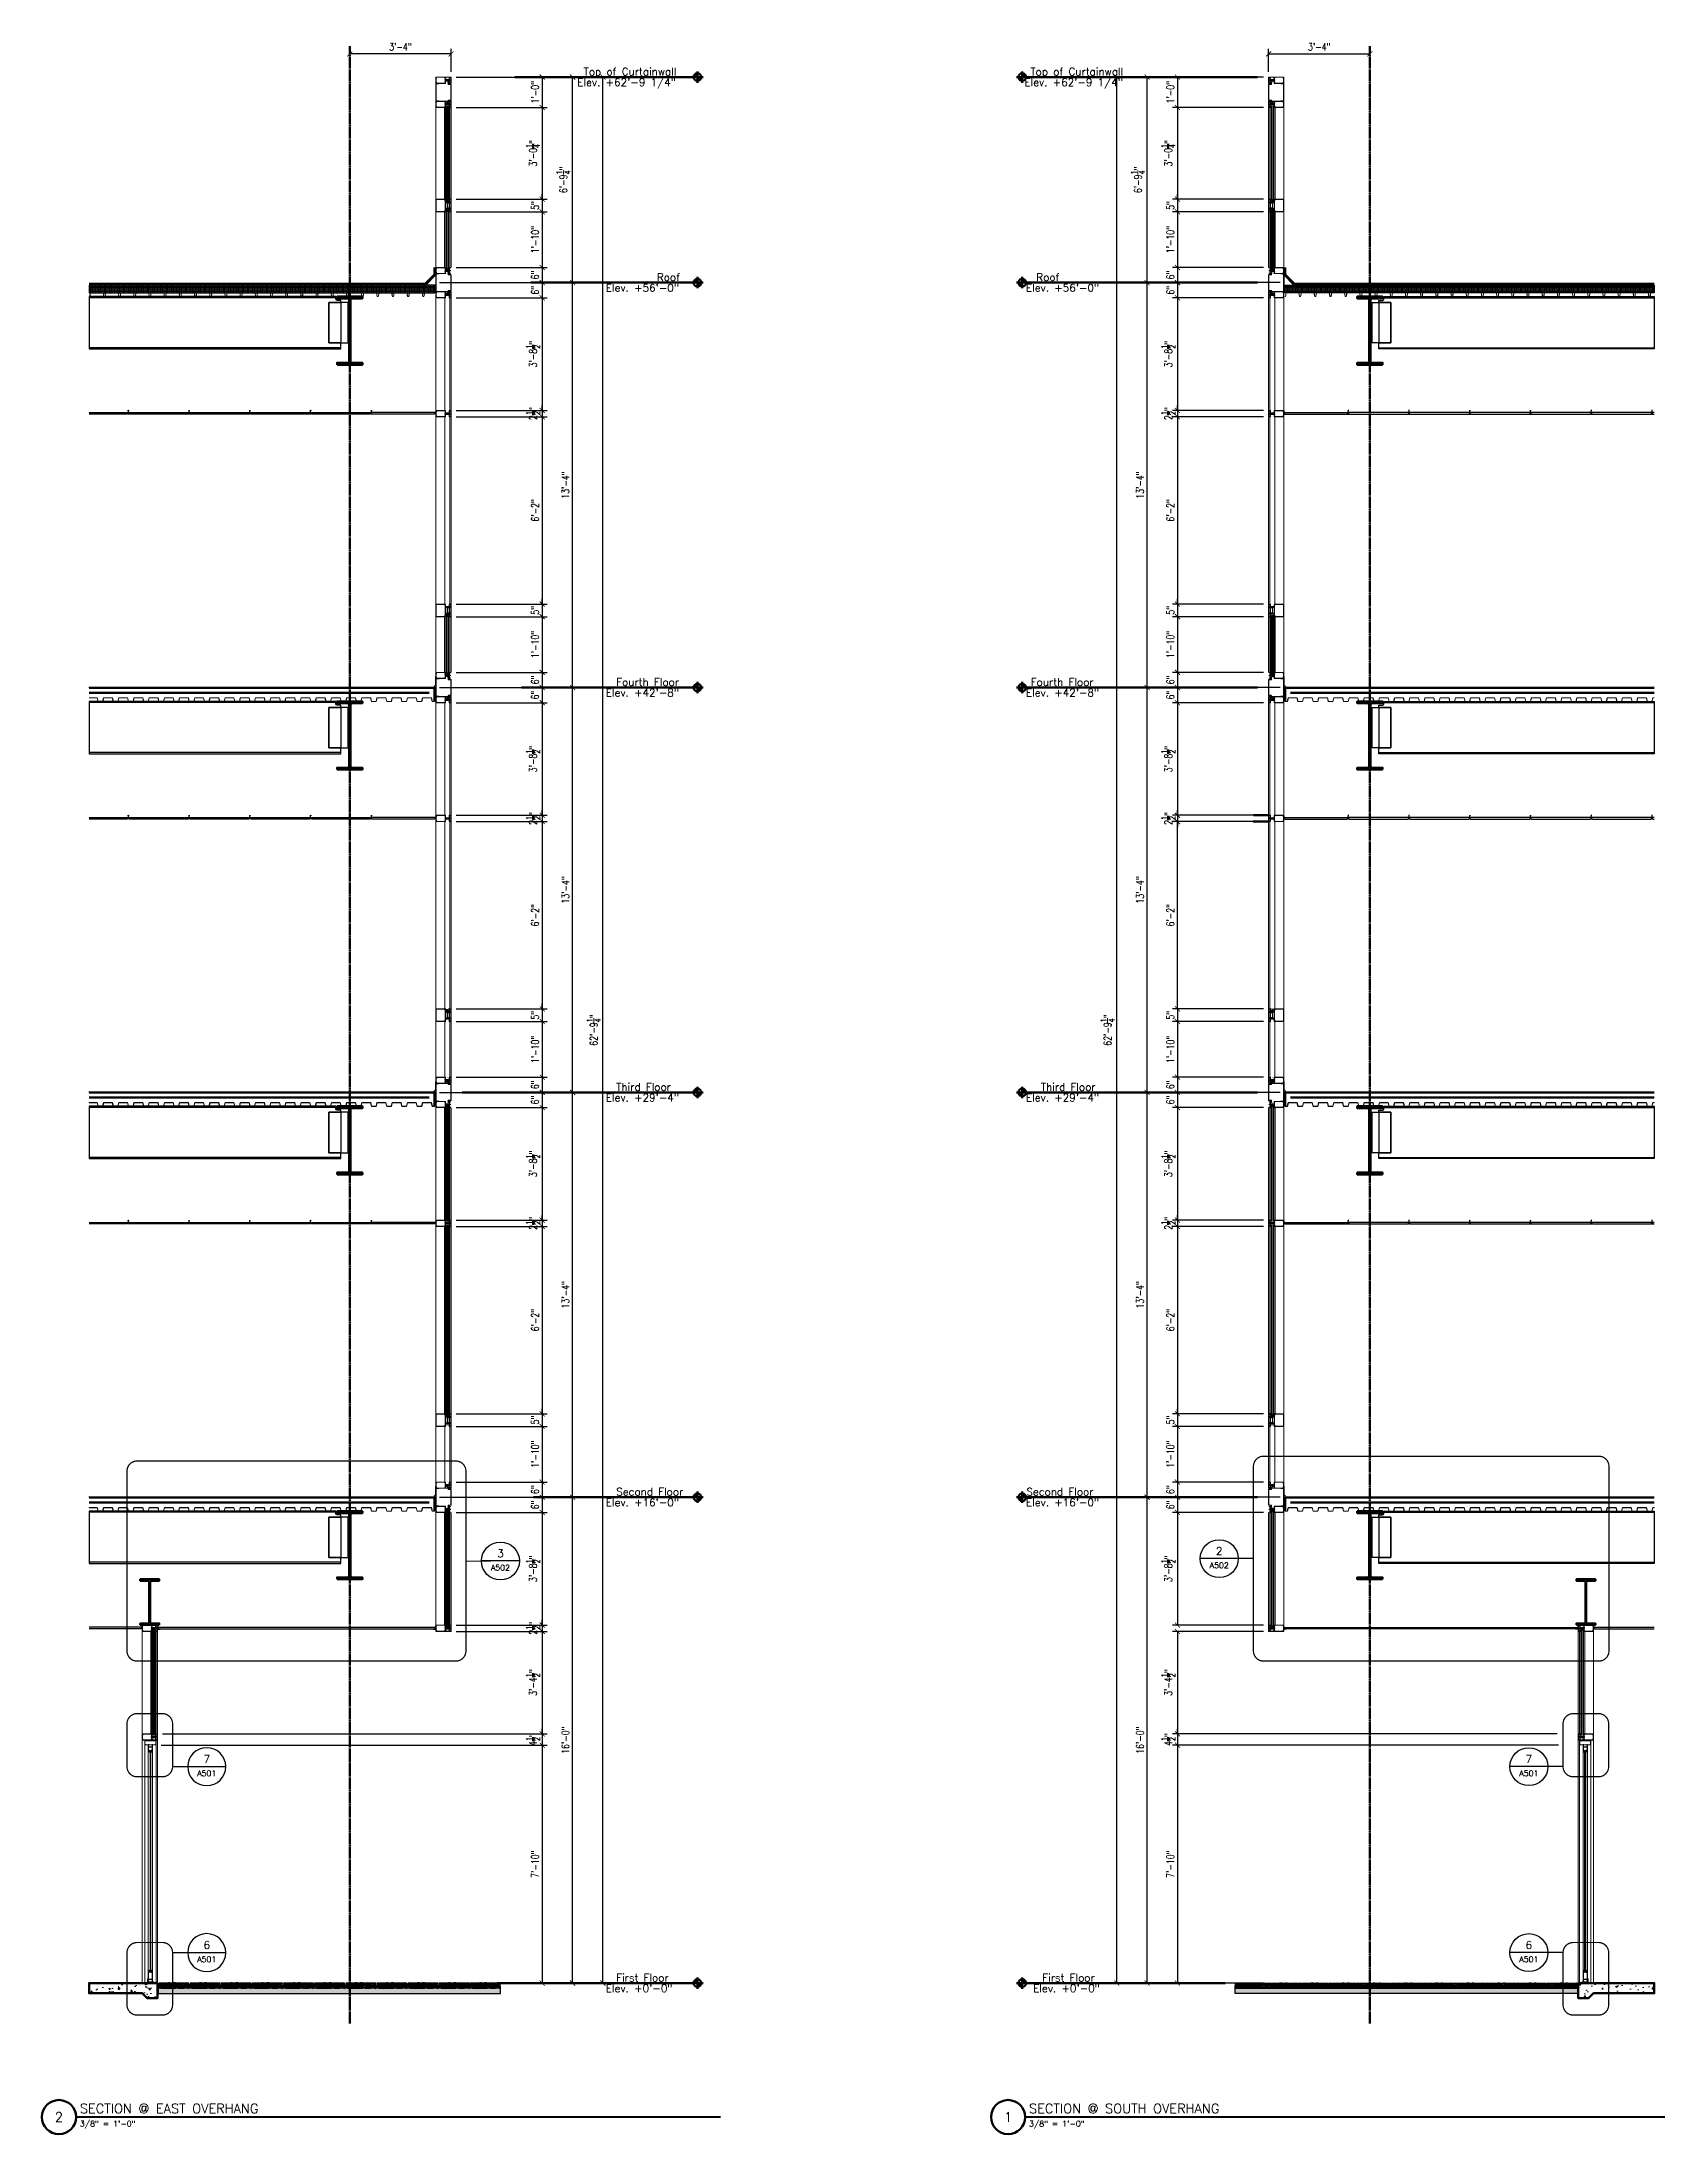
# Model space of a CAD drawing. Header units: inches. Extents: x 3850 to 5846, y -3 to 909.
# Drawn here: x 4639 to 5280, y -3 to 824 of the extents above; entities that cross this region are included whole.
import ezdxf
from ezdxf.enums import TextEntityAlignment as Align

# ---------------------------------------------------------------- set-up
doc = ezdxf.new("R2010")
doc.units = ezdxf.units.IN
doc.header["$LTSCALE"] = 0.5
doc.header["$MEASUREMENT"] = 0
doc.linetypes.add('CENTER2', pattern=[1.125, 0.75, -0.125, 0.125, -0.125])
doc.linetypes.add('HIDDEN2', pattern=[0.1875, 0.125, -0.0625])
doc.layers.get('0').update_dxf_attribs({"lineweight": 18})
doc.layers.get('Defpoints').update_dxf_attribs({"color": 140, "lineweight": 18})
for name, color, linetype, lineweight in [('A-Anno-Dims', 211, 'Continuous', 18), ('A-Detl-Fine', 90, 'Continuous', 18), ('A-Detl-Iden', 151, 'Continuous', 25), ('A-Detl-Medm', 31, 'Continuous', 25), ('A-Detl-Patt', 190, 'Continuous', 18), ('A-Detl-Thin', 150, 'Continuous', 18), ('A-Detl-Wide', 213, 'Continuous', 50), ('G-Anno-Ttlb', 213, 'Continuous', 50)]:
    doc.layers.add(name, color=color, linetype=linetype, lineweight=lineweight)
doc.styles.add('Arch-Dim', font='romans.shx', dxfattribs={"width": 0.75})
doc.styles.add('RomanS', font='romans.shx')
doc.dimstyles.new('Aec-Arch-I-96', dxfattribs={"dimscale": 96, "dimtxt": 0.09375, "dimasz": 0.0625, "dimexe": 0.0625, "dimexo": 0.0625, "dimgap": 0.03125, "dimtad": 1, "dimdec": 4, "dimzin": 3, "dimdsep": 46, "dimlunit": 4, "dimtxsty": 'Arch-Dim', "dimblk": 'ARCHTICK', "dimcen": 0.09375, "dimazin": 2, "dimtfac": 0.75, "dimtdec": 4, "dimtix": 1, "dimtmove": 2, "dimatfit": 2, "dimfxl": 1, "dimtolj": 1, "dimtzin": 0, "dimarcsym": 0})
pattern_1 = [(50, (0, 0), (7.1726, -0.6275), [0.75, -8.25]), (355, (0, 0), (-1.3875, 7.522), [0.6, -6.6]), (100.451, (0.598, -0.052), (5.7851, 6.8944), [0.6374, -7.0114]), (46.184, (0, 2), (10.6724, -1.6552), [1.125, -12.375]), (96.636, (0.889, 1.862), (9.3466, 9.741), [0.956, -10.517]), (351.184, (0, 2), (9.3466, 9.741), [0.9, -9.9]), (21, (1, 1.5), (5.9691, -4.0262), [0.75, -8.25]), (326, (1, 1.5), (2.4332, 7.2515), [0.6, -6.6]), (71.451, (1.4974, 1.1645), (8.4022, 3.2253), [0.6374, -7.0114]), (37.5, (0, 0), (0.1216, 3.32894), [0, -6.52, 0, -6.7, 0, -6.625]), (7.5, (0, 0), (2.6307, 3.9441), [0, -3.82, 0, -6.37, 0, -2.525]), (327.5, (-2.23, 0), (5.33822, -0.22555), [0, -2.5, 0, -7.8, 0, -10.35]), (317.5, (-3.23, 0), (5.83186, 1.00105), [0, -3.25, 0, -5.18, 0, -7.35])]

msp = doc.modelspace()

# ---------------------------------------------------------------- blocks, each defined once
blk = doc.blocks.new('AecDtl_9650C2')
at = {"layer": 'A-Detl-Thin'}
blk.add_lwpolyline([(0.04, 0.59), (0.6, 0.02, 0.414214), (0.65, 0.02), (0.65, 0.02, 0.397145), (0.65, 0.07), (0.16, 0.62, -0.18372), (0.12, 0.7), (0.12, 3.88, 0.414214), (0, 4), (0, 0.68, 0.198912)], format="xyb", close=True, dxfattribs=at)
blk = doc.blocks.new('*U58')
at = {"layer": 'A-Detl-Patt'}
h = blk.add_hatch(dxfattribs=at)
h.set_pattern_fill('ANSI32', color=256, scale=6, style=0)
h.set_pattern_definition([(45, (0, -13.46), (-1.591, 1.591), []), (45, (1.0607, -13.46), (-1.591, 1.591), [])])
edge = h.paths.add_edge_path()
edge.add_line((4.995, -26.92), (4.995, -26.175))
edge.add_line((4.995, -26.175), (0.845, -26.175))
edge.add_arc((0.845, -25.575), 0.6, 180, 270, ccw=False)
edge.add_line((0.245, -25.575), (0.245, -1.345))
edge.add_arc((0.845, -1.345), 0.6, 90, 180, ccw=False)
edge.add_line((0.845, -0.745), (4.995, -0.745))
edge.add_line((4.995, -0.745), (4.995, 0))
edge.add_line((4.995, 0), (-4.995, 0))
edge.add_line((-4.995, 0), (-4.995, -0.745))
edge.add_line((-4.995, -0.745), (-0.845, -0.745))
edge.add_arc((-0.845, -1.345), 0.6, 0, 90, ccw=False)
edge.add_line((-0.245, -1.345), (-0.245, -25.575))
edge.add_arc((-0.845, -25.575), 0.6, -90, 0, ccw=False)
edge.add_line((-0.845, -26.175), (-4.995, -26.175))
edge.add_line((-4.995, -26.175), (-4.995, -26.92))
edge.add_line((-4.995, -26.92), (4.995, -26.92))
at = {"color": 0, "linetype": 'ByBlock'}
blk.add_lwpolyline([(4.995, -26.92), (4.995, -26.175), (0.845, -26.175, -0.4142136), (0.245, -25.575), (0.245, -1.345, -0.4142136), (0.845, -0.745), (4.995, -0.745), (4.995, 0), (-4.995, 0), (-4.995, -0.745), (-0.845, -0.745, -0.4142136), (-0.245, -1.345), (-0.245, -25.575, -0.4142136), (-0.845, -26.175), (-4.995, -26.175), (-4.995, -26.92)], format="xyb", close=True, dxfattribs=at)
blk = doc.blocks.new('*U70')
at = {"layer": 'A-Detl-Patt'}
h = blk.add_hatch(dxfattribs=at)
h.set_pattern_fill('ANSI33', color=256, scale=2, style=0)
h.paths.add_polyline_path([(0.85, -0.06), (1.71, 0.04), (2.68, -0.07), (3.59, 0.01), (4.49, 0.01), (5.45, -0.02), (6.07, 0.04), (6.74, 0.02), (7.26, 0.07), (7.81, -0.02), (8.78, -0.01), (9.39, 0.02), (10.07, 0.02), (11.01, 0.1), (11.98, -0.08), (11.97, 0.65), (11.92, 1.42), (11.97, 2), (11.11, 2.04), (10.39, 2.02), (9.42, 1.91), (8.66, 2.07), (8.12, 1.93), (7.41, 1.91), (6.7, 2.1), (5.88, 2.1), (4.99, 1.99), (4.45, 2.07), (3.89, 2.06), (2.93, 1.98), (2.03, 2), (1.23, 1.98), (0.33, 2.04), (0.09, 1.71), (-0.05, 0.92), (-0.07, 0.18)])
at = {"color": 0, "linetype": 'ByBlock'}
blk.add_lwpolyline([(0.85, -0.06), (1.71, 0.04), (2.68, -0.07), (3.59, 0.01), (4.49, 0.01), (5.45, -0.02), (6.07, 0.04), (6.74, 0.02), (7.26, 0.07), (7.81, -0.02), (8.78, -0.01), (9.39, 0.02), (10.07, 0.02), (11.01, 0.1), (11.98, -0.08), (11.97, 0.65), (11.92, 1.42), (11.97, 2), (11.11, 2.04), (10.39, 2.02), (9.42, 1.91), (8.66, 2.07), (8.12, 1.93), (7.41, 1.91), (6.7, 2.1), (5.88, 2.1), (4.99, 1.99), (4.45, 2.07), (3.89, 2.06), (2.93, 1.98), (2.03, 2), (1.23, 1.98), (0.33, 2.04), (0.09, 1.71), (-0.05, 0.92), (-0.07, 0.18)], close=True, dxfattribs=at)
blk = doc.blocks.new('*U234')
at = {"layer": 'A-Detl-Thin'}
blk.add_lwpolyline([(0, 0.06), (0, 0), (0.92, 0), (1.3, 1.44), (4.7, 1.44), (5.08, 0), (6.92, 0), (7.3, 1.44), (10.7, 1.44), (11.08, 0), (12.92, 0), (13.3, 1.44), (16.7, 1.44), (17.08, 0), (18.92, 0), (19.3, 1.44), (22.7, 1.44), (23.08, 0), (24.92, 0), (25.3, 1.44), (28.7, 1.44), (29.08, 0), (30.92, 0), (31.3, 1.44), (34.7, 1.44), (35.08, 0), (36.92, 0), (37.3, 1.44), (40.7, 1.44), (41.08, 0), (42.92, 0), (43.3, 1.44), (46.7, 1.44), (47.08, 0), (48.92, 0), (49.3, 1.44), (52.7, 1.44), (53.08, 0), (54.92, 0), (55.3, 1.44), (58.7, 1.44), (59.08, 0), (60.92, 0), (61.3, 1.44), (64.7, 1.44), (65.08, 0), (66.92, 0), (67.3, 1.44), (70.7, 1.44), (71.08, 0), (72.92, 0), (73.3, 1.44), (76.7, 1.44), (77.08, 0), (78.92, 0), (79.3, 1.44), (82.7, 1.44), (83.08, 0), (84.92, 0), (85.3, 1.44), (88.7, 1.44), (89.08, 0), (90.92, 0), (91.3, 1.44), (94.7, 1.44), (95.08, 0), (96.92, 0), (97.3, 1.44), (100.7, 1.44), (101.08, 0), (102.92, 0), (103.3, 1.44), (106.7, 1.44), (107.08, 0), (108.92, 0), (109.3, 1.44), (112.7, 1.44), (113.08, 0), (114.92, 0), (115.3, 1.44), (118.7, 1.44), (119.08, 0), (120.92, 0), (121.3, 1.44), (124.7, 1.44), (125.08, 0), (126.92, 0), (127.3, 1.44), (130.7, 1.44), (131.08, 0), (132.92, 0), (133.3, 1.44), (136.7, 1.44), (137.08, 0), (138.92, 0), (139.3, 1.44), (142.7, 1.44), (143.08, 0), (144.92, 0), (145.3, 1.44), (145.81, 1.44), (145.81, 1.5), (145.25, 1.5), (144.88, 0.06), (143.12, 0.06), (142.75, 1.5), (139.25, 1.5), (138.88, 0.06), (137.12, 0.06), (136.75, 1.5), (133.25, 1.5), (132.88, 0.06), (131.12, 0.06), (130.75, 1.5), (127.25, 1.5), (126.88, 0.06), (125.12, 0.06), (124.75, 1.5), (121.25, 1.5), (120.88, 0.06), (119.12, 0.06), (118.75, 1.5), (115.25, 1.5), (114.88, 0.06), (113.12, 0.06), (112.75, 1.5), (109.25, 1.5), (108.88, 0.06), (107.12, 0.06), (106.75, 1.5), (103.25, 1.5), (102.88, 0.06), (101.12, 0.06), (100.75, 1.5), (97.25, 1.5), (96.88, 0.06), (95.12, 0.06), (94.75, 1.5), (91.25, 1.5), (90.88, 0.06), (89.12, 0.06), (88.75, 1.5), (85.25, 1.5), (84.88, 0.06), (83.12, 0.06), (82.75, 1.5), (79.25, 1.5), (78.88, 0.06), (77.12, 0.06), (76.75, 1.5), (73.25, 1.5), (72.88, 0.06), (71.12, 0.06), (70.75, 1.5), (67.25, 1.5), (66.88, 0.06), (65.12, 0.06), (64.75, 1.5), (61.25, 1.5), (60.88, 0.06), (59.12, 0.06), (58.75, 1.5), (55.25, 1.5), (54.88, 0.06), (53.12, 0.06), (52.75, 1.5), (49.25, 1.5), (48.88, 0.06), (47.12, 0.06), (46.75, 1.5), (43.25, 1.5), (42.88, 0.06), (41.12, 0.06), (40.75, 1.5), (37.25, 1.5), (36.88, 0.06), (35.12, 0.06), (34.75, 1.5), (31.25, 1.5), (30.88, 0.06), (29.12, 0.06), (28.75, 1.5), (25.25, 1.5), (24.88, 0.06), (23.12, 0.06), (22.75, 1.5), (19.25, 1.5), (18.88, 0.06), (17.12, 0.06), (16.75, 1.5), (13.25, 1.5), (12.88, 0.06), (11.12, 0.06), (10.75, 1.5), (7.25, 1.5), (6.88, 0.06), (5.12, 0.06), (4.75, 1.5), (1.25, 1.5), (0.88, 0.06), (0, 0.06)], close=True, dxfattribs=at)
at = {"layer": 'A-Detl-Wide'}
blk.add_lwpolyline([(0, 0.06), (0, 5.5), (145.81, 5.5)], dxfattribs=at)
blk = doc.blocks.new('*U231')
at = {"layer": 'A-Detl-Patt'}
h = blk.add_hatch(dxfattribs=at)
h.set_pattern_fill('CONCRETE_C', color=256, style=0)
h.set_pattern_definition(pattern_1)
h.paths.add_polyline_path([(0, 0), (0, -6), (4, -6), (6, -4), (30, -4), (30, 0)], flags=0)
at = {"layer": 'A-Detl-Wide'}
blk.add_lwpolyline([(0, 0), (0, -6), (4, -6), (6, -4), (30, -4), (30, 0), (0, 0)], close=True, dxfattribs=at)
blk = doc.blocks.new('*U71')
at = {"layer": 'A-Detl-Patt'}
h = blk.add_hatch(dxfattribs=at)
h.set_pattern_fill('ANSI32', color=256, scale=6, style=0)
h.set_pattern_definition([(45, (0, -8.995), (-1.591, 1.591), []), (45, (1.0607, -8.995), (-1.591, 1.591), [])])
edge = h.paths.add_edge_path()
edge.add_line((3.7475, -17.99), (3.7475, -17.42))
edge.add_line((3.7475, -17.42), (0.5775, -17.42))
edge.add_arc((0.5775, -17.02), 0.4, 180, 270, ccw=False)
edge.add_line((0.1775, -17.02), (0.1775, -0.97))
edge.add_arc((0.5775, -0.97), 0.4, 90, 180, ccw=False)
edge.add_line((0.5775, -0.57), (3.7475, -0.57))
edge.add_line((3.7475, -0.57), (3.7475, 0))
edge.add_line((3.7475, 0), (-3.7475, 0))
edge.add_line((-3.7475, 0), (-3.7475, -0.57))
edge.add_line((-3.7475, -0.57), (-0.5775, -0.57))
edge.add_arc((-0.5775, -0.97), 0.4, 0, 90, ccw=False)
edge.add_line((-0.1775, -0.97), (-0.1775, -17.02))
edge.add_arc((-0.5775, -17.02), 0.4, -90, 0, ccw=False)
edge.add_line((-0.5775, -17.42), (-3.7475, -17.42))
edge.add_line((-3.7475, -17.42), (-3.7475, -17.99))
edge.add_line((-3.7475, -17.99), (3.7475, -17.99))
at = {"color": 0, "linetype": 'ByBlock'}
blk.add_lwpolyline([(3.7475, -17.99), (3.7475, -17.42), (0.5775, -17.42, -0.41421356), (0.1775, -17.02), (0.1775, -0.97, -0.41421356), (0.5775, -0.57), (3.7475, -0.57), (3.7475, 0), (-3.7475, 0), (-3.7475, -0.57), (-0.5775, -0.57, -0.41421356), (-0.1775, -0.97), (-0.1775, -17.02, -0.41421356), (-0.5775, -17.42), (-3.7475, -17.42), (-3.7475, -17.99)], format="xyb", close=True, dxfattribs=at)
blk = doc.blocks.new('*U233')
at = {"layer": 'A-Detl-Thin'}
blk.add_lwpolyline([(0, 0.06), (0, 0), (0.92, 0), (1.3, 1.44), (4.7, 1.44), (5.08, 0), (6.92, 0), (7.3, 1.44), (10.7, 1.44), (11.08, 0), (12.92, 0), (13.3, 1.44), (16.7, 1.44), (17.08, 0), (18.92, 0), (19.3, 1.44), (22.7, 1.44), (23.08, 0), (24.92, 0), (25.3, 1.44), (28.7, 1.44), (29.08, 0), (30.92, 0), (31.3, 1.44), (34.7, 1.44), (35.08, 0), (36.92, 0), (37.3, 1.44), (40.7, 1.44), (41.08, 0), (42.92, 0), (43.3, 1.44), (46.7, 1.44), (47.08, 0), (48.92, 0), (49.3, 1.44), (52.7, 1.44), (53.08, 0), (54.92, 0), (55.3, 1.44), (58.7, 1.44), (59.08, 0), (60.92, 0), (61.3, 1.44), (64.7, 1.44), (65.08, 0), (66.92, 0), (67.3, 1.44), (70.7, 1.44), (71.08, 0), (72.92, 0), (73.3, 1.44), (76.7, 1.44), (77.08, 0), (78.92, 0), (79.3, 1.44), (82.7, 1.44), (83.08, 0), (84.92, 0), (85.3, 1.44), (88.7, 1.44), (89.08, 0), (90.92, 0), (91.3, 1.44), (94.7, 1.44), (95.08, 0), (96.92, 0), (97.3, 1.44), (100.7, 1.44), (101.08, 0), (102.92, 0), (103.3, 1.44), (106.7, 1.44), (107.08, 0), (108.92, 0), (109.3, 1.44), (112.7, 1.44), (113.08, 0), (114.92, 0), (115.3, 1.44), (118.7, 1.44), (119.08, 0), (120.92, 0), (121.3, 1.44), (124.7, 1.44), (125.08, 0), (126.92, 0), (127.3, 1.44), (130.7, 1.44), (131.08, 0), (132.92, 0), (133.3, 1.44), (136.7, 1.44), (137.08, 0), (138.92, 0), (139.3, 1.44), (142.7, 1.44), (143.08, 0), (144.92, 0), (145.3, 1.44), (145.81, 1.44), (145.81, 1.5), (145.25, 1.5), (144.88, 0.06), (143.12, 0.06), (142.75, 1.5), (139.25, 1.5), (138.88, 0.06), (137.12, 0.06), (136.75, 1.5), (133.25, 1.5), (132.88, 0.06), (131.12, 0.06), (130.75, 1.5), (127.25, 1.5), (126.88, 0.06), (125.12, 0.06), (124.75, 1.5), (121.25, 1.5), (120.88, 0.06), (119.12, 0.06), (118.75, 1.5), (115.25, 1.5), (114.88, 0.06), (113.12, 0.06), (112.75, 1.5), (109.25, 1.5), (108.88, 0.06), (107.12, 0.06), (106.75, 1.5), (103.25, 1.5), (102.88, 0.06), (101.12, 0.06), (100.75, 1.5), (97.25, 1.5), (96.88, 0.06), (95.12, 0.06), (94.75, 1.5), (91.25, 1.5), (90.88, 0.06), (89.12, 0.06), (88.75, 1.5), (85.25, 1.5), (84.88, 0.06), (83.12, 0.06), (82.75, 1.5), (79.25, 1.5), (78.88, 0.06), (77.12, 0.06), (76.75, 1.5), (73.25, 1.5), (72.88, 0.06), (71.12, 0.06), (70.75, 1.5), (67.25, 1.5), (66.88, 0.06), (65.12, 0.06), (64.75, 1.5), (61.25, 1.5), (60.88, 0.06), (59.12, 0.06), (58.75, 1.5), (55.25, 1.5), (54.88, 0.06), (53.12, 0.06), (52.75, 1.5), (49.25, 1.5), (48.88, 0.06), (47.12, 0.06), (46.75, 1.5), (43.25, 1.5), (42.88, 0.06), (41.12, 0.06), (40.75, 1.5), (37.25, 1.5), (36.88, 0.06), (35.12, 0.06), (34.75, 1.5), (31.25, 1.5), (30.88, 0.06), (29.12, 0.06), (28.75, 1.5), (25.25, 1.5), (24.88, 0.06), (23.12, 0.06), (22.75, 1.5), (19.25, 1.5), (18.88, 0.06), (17.12, 0.06), (16.75, 1.5), (13.25, 1.5), (12.88, 0.06), (11.12, 0.06), (10.75, 1.5), (7.25, 1.5), (6.88, 0.06), (5.12, 0.06), (4.75, 1.5), (1.25, 1.5), (0.88, 0.06), (0, 0.06)], close=True, dxfattribs=at)
at = {"layer": 'A-Detl-Wide'}
blk.add_lwpolyline([(0, 0.06), (0, 5.5), (145.81, 5.5)], dxfattribs=at)
blk = doc.blocks.new('*U232')
at = {"layer": 'A-Detl-Thin'}
blk.add_lwpolyline([(0, 0.06), (0, 0), (0.92, 0), (1.3, 1.44), (4.7, 1.44), (5.08, 0), (6.92, 0), (7.3, 1.44), (10.7, 1.44), (11.08, 0), (12.92, 0), (13.3, 1.44), (16.7, 1.44), (17.08, 0), (18.92, 0), (19.3, 1.44), (22.7, 1.44), (23.08, 0), (24.92, 0), (25.3, 1.44), (28.7, 1.44), (29.08, 0), (30.92, 0), (31.3, 1.44), (34.7, 1.44), (35.08, 0), (36.92, 0), (37.3, 1.44), (40.7, 1.44), (41.08, 0), (42.92, 0), (43.3, 1.44), (46.7, 1.44), (47.08, 0), (48.92, 0), (49.3, 1.44), (52.7, 1.44), (53.08, 0), (54.92, 0), (55.3, 1.44), (58.7, 1.44), (59.08, 0), (60.92, 0), (61.3, 1.44), (64.7, 1.44), (65.08, 0), (66.92, 0), (67.3, 1.44), (70.7, 1.44), (71.08, 0), (72.92, 0), (73.3, 1.44), (76.7, 1.44), (77.08, 0), (78.92, 0), (79.3, 1.44), (82.7, 1.44), (83.08, 0), (84.92, 0), (85.3, 1.44), (88.7, 1.44), (89.08, 0), (90.92, 0), (91.3, 1.44), (94.7, 1.44), (95.08, 0), (96.92, 0), (97.3, 1.44), (100.7, 1.44), (101.08, 0), (102.92, 0), (103.3, 1.44), (106.7, 1.44), (107.08, 0), (108.92, 0), (109.3, 1.44), (112.7, 1.44), (113.08, 0), (114.92, 0), (115.3, 1.44), (118.7, 1.44), (119.08, 0), (120.92, 0), (121.3, 1.44), (124.7, 1.44), (125.08, 0), (126.92, 0), (127.3, 1.44), (130.7, 1.44), (131.08, 0), (132.92, 0), (133.3, 1.44), (136.7, 1.44), (137.08, 0), (138.92, 0), (139.3, 1.44), (142.7, 1.44), (143.08, 0), (144.92, 0), (145.3, 1.44), (145.81, 1.44), (145.81, 1.5), (145.25, 1.5), (144.88, 0.06), (143.12, 0.06), (142.75, 1.5), (139.25, 1.5), (138.88, 0.06), (137.12, 0.06), (136.75, 1.5), (133.25, 1.5), (132.88, 0.06), (131.12, 0.06), (130.75, 1.5), (127.25, 1.5), (126.88, 0.06), (125.12, 0.06), (124.75, 1.5), (121.25, 1.5), (120.88, 0.06), (119.12, 0.06), (118.75, 1.5), (115.25, 1.5), (114.88, 0.06), (113.12, 0.06), (112.75, 1.5), (109.25, 1.5), (108.88, 0.06), (107.12, 0.06), (106.75, 1.5), (103.25, 1.5), (102.88, 0.06), (101.12, 0.06), (100.75, 1.5), (97.25, 1.5), (96.88, 0.06), (95.12, 0.06), (94.75, 1.5), (91.25, 1.5), (90.88, 0.06), (89.12, 0.06), (88.75, 1.5), (85.25, 1.5), (84.88, 0.06), (83.12, 0.06), (82.75, 1.5), (79.25, 1.5), (78.88, 0.06), (77.12, 0.06), (76.75, 1.5), (73.25, 1.5), (72.88, 0.06), (71.12, 0.06), (70.75, 1.5), (67.25, 1.5), (66.88, 0.06), (65.12, 0.06), (64.75, 1.5), (61.25, 1.5), (60.88, 0.06), (59.12, 0.06), (58.75, 1.5), (55.25, 1.5), (54.88, 0.06), (53.12, 0.06), (52.75, 1.5), (49.25, 1.5), (48.88, 0.06), (47.12, 0.06), (46.75, 1.5), (43.25, 1.5), (42.88, 0.06), (41.12, 0.06), (40.75, 1.5), (37.25, 1.5), (36.88, 0.06), (35.12, 0.06), (34.75, 1.5), (31.25, 1.5), (30.88, 0.06), (29.12, 0.06), (28.75, 1.5), (25.25, 1.5), (24.88, 0.06), (23.12, 0.06), (22.75, 1.5), (19.25, 1.5), (18.88, 0.06), (17.12, 0.06), (16.75, 1.5), (13.25, 1.5), (12.88, 0.06), (11.12, 0.06), (10.75, 1.5), (7.25, 1.5), (6.88, 0.06), (5.12, 0.06), (4.75, 1.5), (1.25, 1.5), (0.88, 0.06), (0, 0.06)], close=True, dxfattribs=at)
at = {"layer": 'A-Detl-Wide'}
blk.add_lwpolyline([(0, 0.06), (0, 5.5), (145.81, 5.5)], dxfattribs=at)
blk = doc.blocks.new('_ArchTick')
at = {"color": 0, "linetype": 'ByBlock', "const_width": 0.15}
blk.add_lwpolyline([(-0.5, -0.5), (0.5, 0.5)], dxfattribs=at)
blk = doc.blocks.new('Anno_Detail_A2')
at = {"color": 0, "linetype": 'ByBlock', "lineweight": -2}
blk.add_line((2.5, 0), (-2.5, 0), dxfattribs=at)
blk.add_circle((0, 0), 2.5, dxfattribs=at)
at = {"color": 0, "linetype": 'ByBlock', "lineweight": -2, "style": 'RomanS'}
blk.add_attdef('NUMBER', text='', height=1, dxfattribs=at).set_placement((0, 0.5), align=Align.CENTER)
blk.add_attdef('SHEET', text='', height=0.75, dxfattribs=at).set_placement((0, -0.5), align=Align.TOP_CENTER)
blk = doc.blocks.new('*U190')
at = {"layer": 'A-Detl-Thin'}
blk.add_lwpolyline([(0, 0.06), (0, 0), (0.92, 0), (1.3, 1.44), (4.7, 1.44), (5.08, 0), (6.92, 0), (7.3, 1.44), (10.7, 1.44), (11.08, 0), (12.92, 0), (13.3, 1.44), (16.7, 1.44), (17.08, 0), (18.92, 0), (19.3, 1.44), (22.7, 1.44), (23.08, 0), (24.92, 0), (25.3, 1.44), (28.7, 1.44), (29.08, 0), (30.92, 0), (31.3, 1.44), (34.7, 1.44), (35.08, 0), (36.92, 0), (37.3, 1.44), (40.7, 1.44), (41.08, 0), (42.92, 0), (43.3, 1.44), (46.7, 1.44), (47.08, 0), (48.92, 0), (49.3, 1.44), (52.7, 1.44), (53.08, 0), (54.92, 0), (55.3, 1.44), (58.7, 1.44), (59.08, 0), (60.92, 0), (61.3, 1.44), (64.7, 1.44), (65.08, 0), (66.92, 0), (67.3, 1.44), (70.7, 1.44), (71.08, 0), (72.92, 0), (73.3, 1.44), (76.7, 1.44), (77.08, 0), (78.92, 0), (79.3, 1.44), (82.7, 1.44), (83.08, 0), (84.92, 0), (85.3, 1.44), (88.7, 1.44), (89.08, 0), (90.92, 0), (91.3, 1.44), (94.7, 1.44), (95.08, 0), (96.92, 0), (97.3, 1.44), (100.7, 1.44), (101.08, 0), (102.92, 0), (103.3, 1.44), (106.7, 1.44), (107.08, 0), (108.92, 0), (109.3, 1.44), (112.7, 1.44), (113.08, 0), (114.92, 0), (115.3, 1.44), (118.7, 1.44), (119.08, 0), (120.92, 0), (121.3, 1.44), (124.7, 1.44), (125.08, 0), (126.92, 0), (127.3, 1.44), (130.7, 1.44), (131.08, 0), (132.92, 0), (133.3, 1.44), (136.5, 1.44), (136.5, 1.5), (133.25, 1.5), (132.88, 0.06), (131.12, 0.06), (130.75, 1.5), (127.25, 1.5), (126.88, 0.06), (125.12, 0.06), (124.75, 1.5), (121.25, 1.5), (120.88, 0.06), (119.12, 0.06), (118.75, 1.5), (115.25, 1.5), (114.88, 0.06), (113.12, 0.06), (112.75, 1.5), (109.25, 1.5), (108.88, 0.06), (107.12, 0.06), (106.75, 1.5), (103.25, 1.5), (102.88, 0.06), (101.12, 0.06), (100.75, 1.5), (97.25, 1.5), (96.88, 0.06), (95.12, 0.06), (94.75, 1.5), (91.25, 1.5), (90.88, 0.06), (89.12, 0.06), (88.75, 1.5), (85.25, 1.5), (84.88, 0.06), (83.12, 0.06), (82.75, 1.5), (79.25, 1.5), (78.88, 0.06), (77.12, 0.06), (76.75, 1.5), (73.25, 1.5), (72.88, 0.06), (71.12, 0.06), (70.75, 1.5), (67.25, 1.5), (66.88, 0.06), (65.12, 0.06), (64.75, 1.5), (61.25, 1.5), (60.88, 0.06), (59.12, 0.06), (58.75, 1.5), (55.25, 1.5), (54.88, 0.06), (53.12, 0.06), (52.75, 1.5), (49.25, 1.5), (48.88, 0.06), (47.12, 0.06), (46.75, 1.5), (43.25, 1.5), (42.88, 0.06), (41.12, 0.06), (40.75, 1.5), (37.25, 1.5), (36.88, 0.06), (35.12, 0.06), (34.75, 1.5), (31.25, 1.5), (30.88, 0.06), (29.12, 0.06), (28.75, 1.5), (25.25, 1.5), (24.88, 0.06), (23.12, 0.06), (22.75, 1.5), (19.25, 1.5), (18.88, 0.06), (17.12, 0.06), (16.75, 1.5), (13.25, 1.5), (12.88, 0.06), (11.12, 0.06), (10.75, 1.5), (7.25, 1.5), (6.88, 0.06), (5.12, 0.06), (4.75, 1.5), (1.25, 1.5), (0.88, 0.06), (0, 0.06)], close=True, dxfattribs=at)
at = {"layer": 'A-Detl-Wide'}
blk.add_lwpolyline([(0, 0.06), (0, 5.5), (136.5, 5.5)], dxfattribs=at)
blk = doc.blocks.new('*U193')
at = {"layer": 'A-Detl-Patt'}
h = blk.add_hatch(dxfattribs=at)
h.set_pattern_fill('CONCRETE_C', color=256, style=0)
h.set_pattern_definition(pattern_1)
h.paths.add_polyline_path([(0, 0), (0, -6), (4, -6), (6, -4), (27, -4), (27, 0)], flags=0)
at = {"layer": 'A-Detl-Wide'}
blk.add_lwpolyline([(0, 0), (0, -6), (4, -6), (6, -4), (27, -4), (27, 0), (0, 0)], close=True, dxfattribs=at)
blk = doc.blocks.new('*U191')
at = {"layer": 'A-Detl-Thin'}
blk.add_lwpolyline([(0, 0.06), (0, 0), (0.92, 0), (1.3, 1.44), (4.7, 1.44), (5.08, 0), (6.92, 0), (7.3, 1.44), (10.7, 1.44), (11.08, 0), (12.92, 0), (13.3, 1.44), (16.7, 1.44), (17.08, 0), (18.92, 0), (19.3, 1.44), (22.7, 1.44), (23.08, 0), (24.92, 0), (25.3, 1.44), (28.7, 1.44), (29.08, 0), (30.92, 0), (31.3, 1.44), (34.7, 1.44), (35.08, 0), (36.92, 0), (37.3, 1.44), (40.7, 1.44), (41.08, 0), (42.92, 0), (43.3, 1.44), (46.7, 1.44), (47.08, 0), (48.92, 0), (49.3, 1.44), (52.7, 1.44), (53.08, 0), (54.92, 0), (55.3, 1.44), (58.7, 1.44), (59.08, 0), (60.92, 0), (61.3, 1.44), (64.7, 1.44), (65.08, 0), (66.92, 0), (67.3, 1.44), (70.7, 1.44), (71.08, 0), (72.92, 0), (73.3, 1.44), (76.7, 1.44), (77.08, 0), (78.92, 0), (79.3, 1.44), (82.7, 1.44), (83.08, 0), (84.92, 0), (85.3, 1.44), (88.7, 1.44), (89.08, 0), (90.92, 0), (91.3, 1.44), (94.7, 1.44), (95.08, 0), (96.92, 0), (97.3, 1.44), (100.7, 1.44), (101.08, 0), (102.92, 0), (103.3, 1.44), (106.7, 1.44), (107.08, 0), (108.92, 0), (109.3, 1.44), (112.7, 1.44), (113.08, 0), (114.92, 0), (115.3, 1.44), (118.7, 1.44), (119.08, 0), (120.92, 0), (121.3, 1.44), (124.7, 1.44), (125.08, 0), (126.92, 0), (127.3, 1.44), (130.7, 1.44), (131.08, 0), (132.92, 0), (133.3, 1.44), (136.5, 1.44), (136.5, 1.5), (133.25, 1.5), (132.88, 0.06), (131.12, 0.06), (130.75, 1.5), (127.25, 1.5), (126.88, 0.06), (125.12, 0.06), (124.75, 1.5), (121.25, 1.5), (120.88, 0.06), (119.12, 0.06), (118.75, 1.5), (115.25, 1.5), (114.88, 0.06), (113.12, 0.06), (112.75, 1.5), (109.25, 1.5), (108.88, 0.06), (107.12, 0.06), (106.75, 1.5), (103.25, 1.5), (102.88, 0.06), (101.12, 0.06), (100.75, 1.5), (97.25, 1.5), (96.88, 0.06), (95.12, 0.06), (94.75, 1.5), (91.25, 1.5), (90.88, 0.06), (89.12, 0.06), (88.75, 1.5), (85.25, 1.5), (84.88, 0.06), (83.12, 0.06), (82.75, 1.5), (79.25, 1.5), (78.88, 0.06), (77.12, 0.06), (76.75, 1.5), (73.25, 1.5), (72.88, 0.06), (71.12, 0.06), (70.75, 1.5), (67.25, 1.5), (66.88, 0.06), (65.12, 0.06), (64.75, 1.5), (61.25, 1.5), (60.88, 0.06), (59.12, 0.06), (58.75, 1.5), (55.25, 1.5), (54.88, 0.06), (53.12, 0.06), (52.75, 1.5), (49.25, 1.5), (48.88, 0.06), (47.12, 0.06), (46.75, 1.5), (43.25, 1.5), (42.88, 0.06), (41.12, 0.06), (40.75, 1.5), (37.25, 1.5), (36.88, 0.06), (35.12, 0.06), (34.75, 1.5), (31.25, 1.5), (30.88, 0.06), (29.12, 0.06), (28.75, 1.5), (25.25, 1.5), (24.88, 0.06), (23.12, 0.06), (22.75, 1.5), (19.25, 1.5), (18.88, 0.06), (17.12, 0.06), (16.75, 1.5), (13.25, 1.5), (12.88, 0.06), (11.12, 0.06), (10.75, 1.5), (7.25, 1.5), (6.88, 0.06), (5.12, 0.06), (4.75, 1.5), (1.25, 1.5), (0.88, 0.06), (0, 0.06)], close=True, dxfattribs=at)
at = {"layer": 'A-Detl-Wide'}
blk.add_lwpolyline([(0, 0.06), (0, 5.5), (136.5, 5.5)], dxfattribs=at)
blk = doc.blocks.new('*U192')
at = {"layer": 'A-Detl-Thin'}
blk.add_lwpolyline([(0, 0.06), (0, 0), (0.92, 0), (1.3, 1.44), (4.7, 1.44), (5.08, 0), (6.92, 0), (7.3, 1.44), (10.7, 1.44), (11.08, 0), (12.92, 0), (13.3, 1.44), (16.7, 1.44), (17.08, 0), (18.92, 0), (19.3, 1.44), (22.7, 1.44), (23.08, 0), (24.92, 0), (25.3, 1.44), (28.7, 1.44), (29.08, 0), (30.92, 0), (31.3, 1.44), (34.7, 1.44), (35.08, 0), (36.92, 0), (37.3, 1.44), (40.7, 1.44), (41.08, 0), (42.92, 0), (43.3, 1.44), (46.7, 1.44), (47.08, 0), (48.92, 0), (49.3, 1.44), (52.7, 1.44), (53.08, 0), (54.92, 0), (55.3, 1.44), (58.7, 1.44), (59.08, 0), (60.92, 0), (61.3, 1.44), (64.7, 1.44), (65.08, 0), (66.92, 0), (67.3, 1.44), (70.7, 1.44), (71.08, 0), (72.92, 0), (73.3, 1.44), (76.7, 1.44), (77.08, 0), (78.92, 0), (79.3, 1.44), (82.7, 1.44), (83.08, 0), (84.92, 0), (85.3, 1.44), (88.7, 1.44), (89.08, 0), (90.92, 0), (91.3, 1.44), (94.7, 1.44), (95.08, 0), (96.92, 0), (97.3, 1.44), (100.7, 1.44), (101.08, 0), (102.92, 0), (103.3, 1.44), (106.7, 1.44), (107.08, 0), (108.92, 0), (109.3, 1.44), (112.7, 1.44), (113.08, 0), (114.92, 0), (115.3, 1.44), (118.7, 1.44), (119.08, 0), (120.92, 0), (121.3, 1.44), (124.7, 1.44), (125.08, 0), (126.92, 0), (127.3, 1.44), (130.7, 1.44), (131.08, 0), (132.92, 0), (133.3, 1.44), (136.5, 1.44), (136.5, 1.5), (133.25, 1.5), (132.88, 0.06), (131.12, 0.06), (130.75, 1.5), (127.25, 1.5), (126.88, 0.06), (125.12, 0.06), (124.75, 1.5), (121.25, 1.5), (120.88, 0.06), (119.12, 0.06), (118.75, 1.5), (115.25, 1.5), (114.88, 0.06), (113.12, 0.06), (112.75, 1.5), (109.25, 1.5), (108.88, 0.06), (107.12, 0.06), (106.75, 1.5), (103.25, 1.5), (102.88, 0.06), (101.12, 0.06), (100.75, 1.5), (97.25, 1.5), (96.88, 0.06), (95.12, 0.06), (94.75, 1.5), (91.25, 1.5), (90.88, 0.06), (89.12, 0.06), (88.75, 1.5), (85.25, 1.5), (84.88, 0.06), (83.12, 0.06), (82.75, 1.5), (79.25, 1.5), (78.88, 0.06), (77.12, 0.06), (76.75, 1.5), (73.25, 1.5), (72.88, 0.06), (71.12, 0.06), (70.75, 1.5), (67.25, 1.5), (66.88, 0.06), (65.12, 0.06), (64.75, 1.5), (61.25, 1.5), (60.88, 0.06), (59.12, 0.06), (58.75, 1.5), (55.25, 1.5), (54.88, 0.06), (53.12, 0.06), (52.75, 1.5), (49.25, 1.5), (48.88, 0.06), (47.12, 0.06), (46.75, 1.5), (43.25, 1.5), (42.88, 0.06), (41.12, 0.06), (40.75, 1.5), (37.25, 1.5), (36.88, 0.06), (35.12, 0.06), (34.75, 1.5), (31.25, 1.5), (30.88, 0.06), (29.12, 0.06), (28.75, 1.5), (25.25, 1.5), (24.88, 0.06), (23.12, 0.06), (22.75, 1.5), (19.25, 1.5), (18.88, 0.06), (17.12, 0.06), (16.75, 1.5), (13.25, 1.5), (12.88, 0.06), (11.12, 0.06), (10.75, 1.5), (7.25, 1.5), (6.88, 0.06), (5.12, 0.06), (4.75, 1.5), (1.25, 1.5), (0.88, 0.06), (0, 0.06)], close=True, dxfattribs=at)
at = {"layer": 'A-Detl-Wide'}
blk.add_lwpolyline([(0, 0.06), (0, 5.5), (136.5, 5.5)], dxfattribs=at)
blk = doc.blocks.new('Anno_Elevation_Label_1')
at = {"linetype": 'ByBlock'}
h = blk.add_hatch(color=0, dxfattribs=at)
h.paths.add_polyline_path([(-0.78, 0.047), (-0.78, 0), (-0.733, 0, 0.414214)])
h.paths.add_polyline_path([(-0.78, 0), (-0.827, 0, 0.414214), (-0.78, -0.047)])
at = {"color": 0, "linetype": 'ByBlock'}
for p, q in [((-0.85, 0), (0, 0)), ((-0.78, -0.07), (-0.78, 0.07))]:
    blk.add_line(p, q, dxfattribs=at)
blk.add_circle((-0.78, 0), 0.0469, dxfattribs=at)
at = {"color": 0, "linetype": 'ByBlock', "style": 'RomanS'}
for tag, p in [('LABEL', (-0.731, 0.021)), ('ELEVATION', (-0.731, -0.111))]:
    blk.add_attdef(tag, p, '', height=0.0938, dxfattribs=at)
blk = doc.blocks.new('*D152')
at = {"layer": 'A-Anno-Dims', "color": 0, "lineweight": -2, "transparency": 16777216}
for p, q in [((4802.32, 249), (4850.32, 249)), ((4848.32, 57), (4848.32, 249)), ((4802.32, 57), (4850.32, 57))]:
    blk.add_line(p, q, dxfattribs=at)
at = {"layer": 'Defpoints', "color": 0, "transparency": 16777216}
for p in [(4800.32, 249), (4848.32, 249), (4800.32, 57)]:
    blk.add_point(p, dxfattribs=at)
at = {"layer": 'A-Anno-Dims', "color": 0, "lineweight": -2, "transparency": 16777216, "xscale": 2, "yscale": 2, "zscale": 2}
for p, rotation in [((4848.32, 249), 90), ((4848.32, 57), 270)]:
    blk.add_blockref('_ArchTick', p, dxfattribs=dict(at, rotation=rotation))
at = {"layer": 'A-Anno-Dims', "color": 0, "transparency": 16777216, "insert": (4845.53, 153), "char_height": 3, "attachment_point": 5, "rotation": 90, "style": 'Arch-Dim'}
blk.add_mtext('\\A1;16\'-0"', dxfattribs=at)
blk = doc.blocks.new('*D153')
at = {"layer": 'A-Anno-Dims', "color": 0, "lineweight": -2, "transparency": 16777216}
for p, q in [((4802.32, 409), (4850.32, 409)), ((4848.32, 249), (4848.32, 409)), ((4802.32, 249), (4850.32, 249))]:
    blk.add_line(p, q, dxfattribs=at)
at = {"layer": 'Defpoints', "color": 0, "transparency": 16777216}
for p in [(4800.32, 409), (4848.32, 409), (4800.32, 249)]:
    blk.add_point(p, dxfattribs=at)
at = {"layer": 'A-Anno-Dims', "color": 0, "lineweight": -2, "transparency": 16777216, "xscale": 2, "yscale": 2, "zscale": 2}
for p, rotation in [((4848.32, 409), 90), ((4848.32, 249), 270)]:
    blk.add_blockref('_ArchTick', p, dxfattribs=dict(at, rotation=rotation))
at = {"layer": 'A-Anno-Dims', "color": 0, "transparency": 16777216, "insert": (4845.53, 329), "char_height": 3, "attachment_point": 5, "rotation": 90, "style": 'Arch-Dim'}
blk.add_mtext('\\A1;13\'-4"', dxfattribs=at)
blk = doc.blocks.new('*D154')
at = {"layer": 'A-Anno-Dims', "color": 0, "lineweight": -2, "transparency": 16777216}
for p, q in [((4802.32, 569), (4850.32, 569)), ((4848.32, 409), (4848.32, 569)), ((4802.32, 409), (4850.32, 409))]:
    blk.add_line(p, q, dxfattribs=at)
at = {"layer": 'Defpoints', "color": 0, "transparency": 16777216}
for p in [(4800.32, 569), (4848.32, 569), (4800.32, 409)]:
    blk.add_point(p, dxfattribs=at)
at = {"layer": 'A-Anno-Dims', "color": 0, "lineweight": -2, "transparency": 16777216, "xscale": 2, "yscale": 2, "zscale": 2}
for p, rotation in [((4848.32, 569), 90), ((4848.32, 409), 270)]:
    blk.add_blockref('_ArchTick', p, dxfattribs=dict(at, rotation=rotation))
at = {"layer": 'A-Anno-Dims', "color": 0, "transparency": 16777216, "insert": (4845.53, 489), "char_height": 3, "attachment_point": 5, "rotation": 90, "style": 'Arch-Dim'}
blk.add_mtext('\\A1;13\'-4"', dxfattribs=at)
blk = doc.blocks.new('*D155')
at = {"layer": 'A-Anno-Dims', "color": 0, "lineweight": -2, "transparency": 16777216}
for p, q in [((4802.32, 729), (4850.32, 729)), ((4848.32, 569), (4848.32, 729)), ((4802.32, 569), (4850.32, 569))]:
    blk.add_line(p, q, dxfattribs=at)
at = {"layer": 'Defpoints', "color": 0, "transparency": 16777216}
for p in [(4800.32, 729), (4848.32, 729), (4800.32, 569)]:
    blk.add_point(p, dxfattribs=at)
at = {"layer": 'A-Anno-Dims', "color": 0, "lineweight": -2, "transparency": 16777216, "xscale": 2, "yscale": 2, "zscale": 2}
for p, rotation in [((4848.32, 729), 90), ((4848.32, 569), 270)]:
    blk.add_blockref('_ArchTick', p, dxfattribs=dict(at, rotation=rotation))
at = {"layer": 'A-Anno-Dims', "color": 0, "transparency": 16777216, "insert": (4845.53, 649), "char_height": 3, "attachment_point": 5, "rotation": 90, "style": 'Arch-Dim'}
blk.add_mtext('\\A1;13\'-4"', dxfattribs=at)
blk = doc.blocks.new('*D156')
at = {"layer": 'A-Anno-Dims', "color": 0, "lineweight": -2, "transparency": 16777216}
for p, q in [((4802.32, 810.25), (4850.32, 810.25)), ((4848.32, 729), (4848.32, 810.25)), ((4802.32, 729), (4850.32, 729))]:
    blk.add_line(p, q, dxfattribs=at)
at = {"layer": 'Defpoints', "color": 0, "transparency": 16777216}
for p in [(4800.32, 810.25), (4848.32, 810.25), (4800.32, 729)]:
    blk.add_point(p, dxfattribs=at)
at = {"layer": 'A-Anno-Dims', "color": 0, "lineweight": -2, "transparency": 16777216, "xscale": 2, "yscale": 2, "zscale": 2}
for p, rotation in [((4848.32, 810.25), 90), ((4848.32, 729), 270)]:
    blk.add_blockref('_ArchTick', p, dxfattribs=dict(at, rotation=rotation))
at = {"layer": 'A-Anno-Dims', "color": 0, "transparency": 16777216, "insert": (4844.7, 769.63), "char_height": 3, "attachment_point": 5, "rotation": 90, "style": 'Arch-Dim'}
blk.add_mtext('\\A1;6\'-9{\\H0.750000x;\\S1/4;}"', dxfattribs=at)
blk = doc.blocks.new('*D157')
at = {"layer": 'A-Anno-Dims', "color": 0, "lineweight": -2, "transparency": 16777216}
for p, q in [((4802.32, 810.25), (4862.32, 810.25)), ((4860.32, 57), (4860.32, 810.25)), ((4802.32, 57), (4862.32, 57))]:
    blk.add_line(p, q, dxfattribs=at)
at = {"layer": 'Defpoints', "color": 0, "transparency": 16777216}
for p in [(4800.32, 810.25), (4860.32, 810.25), (4800.32, 57)]:
    blk.add_point(p, dxfattribs=at)
at = {"layer": 'A-Anno-Dims', "color": 0, "lineweight": -2, "transparency": 16777216, "xscale": 2, "yscale": 2, "zscale": 2}
for p, rotation in [((4860.32, 810.25), 90), ((4860.32, 57), 270)]:
    blk.add_blockref('_ArchTick', p, dxfattribs=dict(at, rotation=rotation))
at = {"layer": 'A-Anno-Dims', "color": 0, "transparency": 16777216, "insert": (4856.7, 433.63), "char_height": 3, "attachment_point": 5, "rotation": 90, "style": 'Arch-Dim'}
blk.add_mtext('\\A1;62\'-9{\\H0.750000x;\\S1/4;}"', dxfattribs=at)
blk = doc.blocks.new('*D172')
at = {"layer": 'A-Detl-Wide', "color": 0, "lineweight": -2, "transparency": 16777216}
for p, q in [((4802.32, 810.25), (4838.32, 810.25)), ((4836.32, 810.25), (4836.32, 798.25)), ((4802.32, 798.25), (4838.32, 798.25))]:
    blk.add_line(p, q, dxfattribs=at)
at = {"layer": 'Defpoints', "color": 0, "transparency": 16777216}
for p in [(4800.32, 810.25), (4800.32, 798.25), (4836.32, 798.25)]:
    blk.add_point(p, dxfattribs=at)
at = {"layer": 'A-Detl-Wide', "color": 0, "lineweight": -2, "transparency": 16777216, "xscale": 2, "yscale": 2, "zscale": 2}
for p, rotation in [((4836.32, 810.25), 90), ((4836.32, 798.25), 270)]:
    blk.add_blockref('_ArchTick', p, dxfattribs=dict(at, rotation=rotation))
at = {"layer": 'A-Detl-Wide', "color": 0, "transparency": 16777216, "insert": (4833.53, 804.25), "char_height": 3, "attachment_point": 5, "rotation": 90, "style": 'Arch-Dim'}
blk.add_mtext('\\A1;1\'-0"', dxfattribs=at)
blk = doc.blocks.new('*D173')
at = {"layer": 'A-Detl-Wide', "color": 0, "lineweight": -2, "transparency": 16777216}
for p, q in [((4802.32, 798.25), (4838.32, 798.25)), ((4836.32, 798.25), (4836.32, 762)), ((4802.32, 762), (4838.32, 762))]:
    blk.add_line(p, q, dxfattribs=at)
at = {"layer": 'Defpoints', "color": 0, "transparency": 16777216}
for p in [(4800.32, 798.25), (4800.32, 762), (4836.32, 762)]:
    blk.add_point(p, dxfattribs=at)
at = {"layer": 'A-Detl-Wide', "color": 0, "lineweight": -2, "transparency": 16777216, "xscale": 2, "yscale": 2, "zscale": 2}
for p, rotation in [((4836.32, 798.25), 90), ((4836.32, 762), 270)]:
    blk.add_blockref('_ArchTick', p, dxfattribs=dict(at, rotation=rotation))
at = {"layer": 'A-Detl-Wide', "color": 0, "transparency": 16777216, "insert": (4832.7, 780.12), "char_height": 3, "attachment_point": 5, "rotation": 90, "style": 'Arch-Dim'}
blk.add_mtext('\\A1;3\'-0{\\H0.750000x;\\S1/4;}"', dxfattribs=at)
blk = doc.blocks.new('*D174')
at = {"layer": 'A-Detl-Wide', "color": 0, "lineweight": -2, "transparency": 16777216}
for p, q in [((4802.32, 762), (4838.32, 762)), ((4836.32, 762), (4836.32, 764)), ((4836.32, 762), (4836.32, 757)), ((4802.32, 757), (4838.32, 757)), ((4836.32, 757), (4836.32, 755))]:
    blk.add_line(p, q, dxfattribs=at)
at = {"layer": 'Defpoints', "color": 0, "transparency": 16777216}
for p in [(4800.32, 762), (4800.32, 757), (4836.32, 757)]:
    blk.add_point(p, dxfattribs=at)
at = {"layer": 'A-Detl-Wide', "color": 0, "lineweight": -2, "transparency": 16777216, "xscale": 2, "yscale": 2, "zscale": 2}
for p, rotation in [((4836.32, 762), 270), ((4836.32, 757), 90)]:
    blk.add_blockref('_ArchTick', p, dxfattribs=dict(at, rotation=rotation))
at = {"layer": 'A-Detl-Wide', "color": 0, "transparency": 16777216, "insert": (4833.53, 759.5), "char_height": 3, "attachment_point": 5, "rotation": 90, "style": 'Arch-Dim'}
blk.add_mtext('\\A1;5"', dxfattribs=at)
blk = doc.blocks.new('*D175')
at = {"layer": 'A-Detl-Wide', "color": 0, "lineweight": -2, "transparency": 16777216}
for p, q in [((4802.32, 757), (4838.32, 757)), ((4836.32, 757), (4836.32, 735)), ((4802.32, 735), (4838.32, 735))]:
    blk.add_line(p, q, dxfattribs=at)
at = {"layer": 'Defpoints', "color": 0, "transparency": 16777216}
for p in [(4800.32, 757), (4800.32, 735), (4836.32, 735)]:
    blk.add_point(p, dxfattribs=at)
at = {"layer": 'A-Detl-Wide', "color": 0, "lineweight": -2, "transparency": 16777216, "xscale": 2, "yscale": 2, "zscale": 2}
for p, rotation in [((4836.32, 757), 90), ((4836.32, 735), 270)]:
    blk.add_blockref('_ArchTick', p, dxfattribs=dict(at, rotation=rotation))
at = {"layer": 'A-Detl-Wide', "color": 0, "transparency": 16777216, "insert": (4833.53, 746), "char_height": 3, "attachment_point": 5, "rotation": 90, "style": 'Arch-Dim'}
blk.add_mtext('\\A1;1\'-10"', dxfattribs=at)
blk = doc.blocks.new('*D176')
at = {"layer": 'A-Detl-Wide', "color": 0, "lineweight": -2, "transparency": 16777216}
for p, q in [((4795.82, 729), (4838.32, 729)), ((4802.32, 735), (4838.32, 735)), ((4836.32, 735), (4836.32, 729))]:
    blk.add_line(p, q, dxfattribs=at)
at = {"layer": 'Defpoints', "color": 0, "transparency": 16777216}
for p in [(4793.82, 729), (4800.32, 735), (4836.32, 729)]:
    blk.add_point(p, dxfattribs=at)
at = {"layer": 'A-Detl-Wide', "color": 0, "lineweight": -2, "transparency": 16777216, "xscale": 2, "yscale": 2, "zscale": 2}
for p, rotation in [((4836.32, 735), 90), ((4836.32, 729), 270)]:
    blk.add_blockref('_ArchTick', p, dxfattribs=dict(at, rotation=rotation))
at = {"layer": 'A-Detl-Wide', "color": 0, "transparency": 16777216, "insert": (4833.53, 732), "char_height": 3, "attachment_point": 5, "rotation": 90, "style": 'Arch-Dim'}
blk.add_mtext('\\A1;6"', dxfattribs=at)
blk = doc.blocks.new('*D177')
at = {"layer": 'A-Detl-Wide', "color": 0, "lineweight": -2, "transparency": 16777216}
for p, q in [((4795.82, 729), (4838.32, 729)), ((4836.32, 729), (4836.32, 723)), ((4802.32, 723), (4838.32, 723))]:
    blk.add_line(p, q, dxfattribs=at)
at = {"layer": 'Defpoints', "color": 0, "transparency": 16777216}
for p in [(4793.82, 729), (4800.32, 723), (4836.32, 723)]:
    blk.add_point(p, dxfattribs=at)
at = {"layer": 'A-Detl-Wide', "color": 0, "lineweight": -2, "transparency": 16777216, "xscale": 2, "yscale": 2, "zscale": 2}
for p, rotation in [((4836.32, 729), 90), ((4836.32, 723), 270)]:
    blk.add_blockref('_ArchTick', p, dxfattribs=dict(at, rotation=rotation))
at = {"layer": 'A-Detl-Wide', "color": 0, "transparency": 16777216, "insert": (4833.53, 726), "char_height": 3, "attachment_point": 5, "rotation": 90, "style": 'Arch-Dim'}
blk.add_mtext('\\A1;6"', dxfattribs=at)
blk = doc.blocks.new('*D178')
at = {"layer": 'A-Detl-Wide', "color": 0, "lineweight": -2, "transparency": 16777216}
for p, q in [((4802.32, 723), (4838.32, 723)), ((4836.32, 723), (4836.32, 678.5)), ((4802.32, 678.5), (4838.32, 678.5))]:
    blk.add_line(p, q, dxfattribs=at)
at = {"layer": 'Defpoints', "color": 0, "transparency": 16777216}
for p in [(4800.32, 723), (4800.32, 678.5), (4836.32, 678.5)]:
    blk.add_point(p, dxfattribs=at)
at = {"layer": 'A-Detl-Wide', "color": 0, "lineweight": -2, "transparency": 16777216, "xscale": 2, "yscale": 2, "zscale": 2}
for p, rotation in [((4836.32, 723), 90), ((4836.32, 678.5), 270)]:
    blk.add_blockref('_ArchTick', p, dxfattribs=dict(at, rotation=rotation))
at = {"layer": 'A-Detl-Wide', "color": 0, "transparency": 16777216, "insert": (4832.7, 700.75), "char_height": 3, "attachment_point": 5, "rotation": 90, "style": 'Arch-Dim'}
blk.add_mtext('\\A1;3\'-8{\\H0.750000x;\\S1/2;}"', dxfattribs=at)
blk = doc.blocks.new('*D179')
at = {"layer": 'A-Detl-Wide', "color": 0, "lineweight": -2, "transparency": 16777216}
for p, q in [((4802.32, 678.5), (4838.32, 678.5)), ((4836.32, 678.5), (4836.32, 680.5)), ((4836.32, 678.5), (4836.32, 676)), ((4802.32, 676), (4838.32, 676)), ((4836.32, 676), (4836.32, 674))]:
    blk.add_line(p, q, dxfattribs=at)
at = {"layer": 'Defpoints', "color": 0, "transparency": 16777216}
for p in [(4800.32, 678.5), (4800.32, 676), (4836.32, 676)]:
    blk.add_point(p, dxfattribs=at)
at = {"layer": 'A-Detl-Wide', "color": 0, "lineweight": -2, "transparency": 16777216, "xscale": 2, "yscale": 2, "zscale": 2}
for p, rotation in [((4836.32, 678.5), 270), ((4836.32, 676), 90)]:
    blk.add_blockref('_ArchTick', p, dxfattribs=dict(at, rotation=rotation))
at = {"layer": 'A-Detl-Wide', "color": 0, "transparency": 16777216, "insert": (4832.7, 677.25), "char_height": 3, "attachment_point": 5, "rotation": 90, "style": 'Arch-Dim'}
blk.add_mtext('\\A1;2{\\H0.750000x;\\S1/2;}"', dxfattribs=at)
blk = doc.blocks.new('*D180')
at = {"layer": 'A-Detl-Wide', "color": 0, "lineweight": -2, "transparency": 16777216}
for p, q in [((4802.32, 676), (4838.32, 676)), ((4836.32, 676), (4836.32, 602)), ((4802.32, 602), (4838.32, 602))]:
    blk.add_line(p, q, dxfattribs=at)
at = {"layer": 'Defpoints', "color": 0, "transparency": 16777216}
for p in [(4800.32, 676), (4800.32, 602), (4836.32, 602)]:
    blk.add_point(p, dxfattribs=at)
at = {"layer": 'A-Detl-Wide', "color": 0, "lineweight": -2, "transparency": 16777216, "xscale": 2, "yscale": 2, "zscale": 2}
for p, rotation in [((4836.32, 676), 90), ((4836.32, 602), 270)]:
    blk.add_blockref('_ArchTick', p, dxfattribs=dict(at, rotation=rotation))
at = {"layer": 'A-Detl-Wide', "color": 0, "transparency": 16777216, "insert": (4833.53, 639), "char_height": 3, "attachment_point": 5, "rotation": 90, "style": 'Arch-Dim'}
blk.add_mtext('\\A1;6\'-2"', dxfattribs=at)
blk = doc.blocks.new('*D181')
at = {"layer": 'A-Detl-Wide', "color": 0, "lineweight": -2, "transparency": 16777216}
for p, q in [((4836.32, 602), (4836.32, 604)), ((4802.32, 602), (4838.32, 602)), ((4802.32, 597), (4838.32, 597)), ((4836.32, 602), (4836.32, 597)), ((4836.32, 597), (4836.32, 595))]:
    blk.add_line(p, q, dxfattribs=at)
at = {"layer": 'Defpoints', "color": 0, "transparency": 16777216}
for p in [(4800.32, 602), (4800.32, 597), (4836.32, 597)]:
    blk.add_point(p, dxfattribs=at)
at = {"layer": 'A-Detl-Wide', "color": 0, "lineweight": -2, "transparency": 16777216, "xscale": 2, "yscale": 2, "zscale": 2}
for p, rotation in [((4836.32, 602), 270), ((4836.32, 597), 90)]:
    blk.add_blockref('_ArchTick', p, dxfattribs=dict(at, rotation=rotation))
at = {"layer": 'A-Detl-Wide', "color": 0, "transparency": 16777216, "insert": (4833.53, 599.5), "char_height": 3, "attachment_point": 5, "rotation": 90, "style": 'Arch-Dim'}
blk.add_mtext('\\A1;5"', dxfattribs=at)
blk = doc.blocks.new('*D182')
at = {"layer": 'A-Detl-Wide', "color": 0, "lineweight": -2, "transparency": 16777216}
for p, q in [((4802.32, 597), (4838.32, 597)), ((4836.32, 597), (4836.32, 575)), ((4802.32, 575), (4838.32, 575))]:
    blk.add_line(p, q, dxfattribs=at)
at = {"layer": 'Defpoints', "color": 0, "transparency": 16777216}
for p in [(4800.32, 597), (4800.32, 575), (4836.32, 575)]:
    blk.add_point(p, dxfattribs=at)
at = {"layer": 'A-Detl-Wide', "color": 0, "lineweight": -2, "transparency": 16777216, "xscale": 2, "yscale": 2, "zscale": 2}
for p, rotation in [((4836.32, 597), 90), ((4836.32, 575), 270)]:
    blk.add_blockref('_ArchTick', p, dxfattribs=dict(at, rotation=rotation))
at = {"layer": 'A-Detl-Wide', "color": 0, "transparency": 16777216, "insert": (4833.53, 586), "char_height": 3, "attachment_point": 5, "rotation": 90, "style": 'Arch-Dim'}
blk.add_mtext('\\A1;1\'-10"', dxfattribs=at)
blk = doc.blocks.new('*D183')
at = {"layer": 'A-Detl-Wide', "color": 0, "lineweight": -2, "transparency": 16777216}
for p, q in [((4802.32, 575), (4838.32, 575)), ((4836.32, 575), (4836.32, 569)), ((4795.82, 569), (4838.32, 569))]:
    blk.add_line(p, q, dxfattribs=at)
at = {"layer": 'Defpoints', "color": 0, "transparency": 16777216}
for p in [(4800.32, 575), (4793.82, 569), (4836.32, 569)]:
    blk.add_point(p, dxfattribs=at)
at = {"layer": 'A-Detl-Wide', "color": 0, "lineweight": -2, "transparency": 16777216, "xscale": 2, "yscale": 2, "zscale": 2}
for p, rotation in [((4836.32, 575), 90), ((4836.32, 569), 270)]:
    blk.add_blockref('_ArchTick', p, dxfattribs=dict(at, rotation=rotation))
at = {"layer": 'A-Detl-Wide', "color": 0, "transparency": 16777216, "insert": (4833.53, 572), "char_height": 3, "attachment_point": 5, "rotation": 90, "style": 'Arch-Dim'}
blk.add_mtext('\\A1;6"', dxfattribs=at)
blk = doc.blocks.new('*D184')
at = {"layer": 'A-Detl-Wide', "color": 0, "lineweight": -2, "transparency": 16777216}
for p, q in [((4795.82, 569), (4838.32, 569)), ((4802.32, 563), (4838.32, 563)), ((4836.32, 569), (4836.32, 563))]:
    blk.add_line(p, q, dxfattribs=at)
at = {"layer": 'Defpoints', "color": 0, "transparency": 16777216}
for p in [(4793.82, 569), (4800.32, 563), (4836.32, 563)]:
    blk.add_point(p, dxfattribs=at)
at = {"layer": 'A-Detl-Wide', "color": 0, "lineweight": -2, "transparency": 16777216, "xscale": 2, "yscale": 2, "zscale": 2}
for p, rotation in [((4836.32, 569), 90), ((4836.32, 563), 270)]:
    blk.add_blockref('_ArchTick', p, dxfattribs=dict(at, rotation=rotation))
at = {"layer": 'A-Detl-Wide', "color": 0, "transparency": 16777216, "insert": (4833.53, 566), "char_height": 3, "attachment_point": 5, "rotation": 90, "style": 'Arch-Dim'}
blk.add_mtext('\\A1;6"', dxfattribs=at)
blk = doc.blocks.new('*D185')
at = {"layer": 'A-Detl-Wide', "color": 0, "lineweight": -2, "transparency": 16777216}
for p, q in [((4802.32, 563), (4838.32, 563)), ((4836.32, 563), (4836.32, 518.5)), ((4802.32, 518.5), (4838.32, 518.5))]:
    blk.add_line(p, q, dxfattribs=at)
at = {"layer": 'Defpoints', "color": 0, "transparency": 16777216}
for p in [(4800.32, 563), (4800.32, 518.5), (4836.32, 518.5)]:
    blk.add_point(p, dxfattribs=at)
at = {"layer": 'A-Detl-Wide', "color": 0, "lineweight": -2, "transparency": 16777216, "xscale": 2, "yscale": 2, "zscale": 2}
for p, rotation in [((4836.32, 563), 90), ((4836.32, 518.5), 270)]:
    blk.add_blockref('_ArchTick', p, dxfattribs=dict(at, rotation=rotation))
at = {"layer": 'A-Detl-Wide', "color": 0, "transparency": 16777216, "insert": (4832.7, 540.75), "char_height": 3, "attachment_point": 5, "rotation": 90, "style": 'Arch-Dim'}
blk.add_mtext('\\A1;3\'-8{\\H0.750000x;\\S1/2;}"', dxfattribs=at)
blk = doc.blocks.new('*D186')
at = {"layer": 'A-Detl-Wide', "color": 0, "lineweight": -2, "transparency": 16777216}
for p, q in [((4802.32, 518.5), (4838.32, 518.5)), ((4802.32, 516), (4838.32, 516)), ((4836.32, 518.5), (4836.32, 520.5)), ((4836.32, 518.5), (4836.32, 516)), ((4836.32, 516), (4836.32, 514))]:
    blk.add_line(p, q, dxfattribs=at)
at = {"layer": 'Defpoints', "color": 0, "transparency": 16777216}
for p in [(4800.32, 518.5), (4800.32, 516), (4836.32, 516)]:
    blk.add_point(p, dxfattribs=at)
at = {"layer": 'A-Detl-Wide', "color": 0, "lineweight": -2, "transparency": 16777216, "xscale": 2, "yscale": 2, "zscale": 2}
for p, rotation in [((4836.32, 518.5), 270), ((4836.32, 516), 90)]:
    blk.add_blockref('_ArchTick', p, dxfattribs=dict(at, rotation=rotation))
at = {"layer": 'A-Detl-Wide', "color": 0, "transparency": 16777216, "insert": (4832.7, 517.25), "char_height": 3, "attachment_point": 5, "rotation": 90, "style": 'Arch-Dim'}
blk.add_mtext('\\A1;2{\\H0.750000x;\\S1/2;}"', dxfattribs=at)
blk = doc.blocks.new('*D187')
at = {"layer": 'A-Detl-Wide', "color": 0, "lineweight": -2, "transparency": 16777216}
for p, q in [((4802.32, 442), (4838.32, 442)), ((4836.32, 442), (4836.32, 444)), ((4836.32, 442), (4836.32, 437)), ((4802.32, 437), (4838.32, 437)), ((4836.32, 437), (4836.32, 435))]:
    blk.add_line(p, q, dxfattribs=at)
at = {"layer": 'Defpoints', "color": 0, "transparency": 16777216}
for p in [(4800.32, 442), (4800.32, 437), (4836.32, 437)]:
    blk.add_point(p, dxfattribs=at)
at = {"layer": 'A-Detl-Wide', "color": 0, "lineweight": -2, "transparency": 16777216, "xscale": 2, "yscale": 2, "zscale": 2}
for p, rotation in [((4836.32, 442), 270), ((4836.32, 437), 90)]:
    blk.add_blockref('_ArchTick', p, dxfattribs=dict(at, rotation=rotation))
at = {"layer": 'A-Detl-Wide', "color": 0, "transparency": 16777216, "insert": (4833.53, 439.5), "char_height": 3, "attachment_point": 5, "rotation": 90, "style": 'Arch-Dim'}
blk.add_mtext('\\A1;5"', dxfattribs=at)
blk = doc.blocks.new('*D188')
at = {"layer": 'A-Detl-Wide', "color": 0, "lineweight": -2, "transparency": 16777216}
for p, q in [((4802.32, 437), (4838.32, 437)), ((4836.32, 437), (4836.32, 415)), ((4802.32, 415), (4838.32, 415))]:
    blk.add_line(p, q, dxfattribs=at)
at = {"layer": 'Defpoints', "color": 0, "transparency": 16777216}
for p in [(4800.32, 437), (4800.32, 415), (4836.32, 415)]:
    blk.add_point(p, dxfattribs=at)
at = {"layer": 'A-Detl-Wide', "color": 0, "lineweight": -2, "transparency": 16777216, "xscale": 2, "yscale": 2, "zscale": 2}
for p, rotation in [((4836.32, 437), 90), ((4836.32, 415), 270)]:
    blk.add_blockref('_ArchTick', p, dxfattribs=dict(at, rotation=rotation))
at = {"layer": 'A-Detl-Wide', "color": 0, "transparency": 16777216, "insert": (4833.53, 426), "char_height": 3, "attachment_point": 5, "rotation": 90, "style": 'Arch-Dim'}
blk.add_mtext('\\A1;1\'-10"', dxfattribs=at)
blk = doc.blocks.new('*D189')
at = {"layer": 'A-Detl-Wide', "color": 0, "lineweight": -2, "transparency": 16777216}
for p, q in [((4802.32, 415), (4838.32, 415)), ((4836.32, 415), (4836.32, 409)), ((4795.82, 409), (4838.32, 409))]:
    blk.add_line(p, q, dxfattribs=at)
at = {"layer": 'Defpoints', "color": 0, "transparency": 16777216}
for p in [(4800.32, 415), (4793.82, 409), (4836.32, 409)]:
    blk.add_point(p, dxfattribs=at)
at = {"layer": 'A-Detl-Wide', "color": 0, "lineweight": -2, "transparency": 16777216, "xscale": 2, "yscale": 2, "zscale": 2}
for p, rotation in [((4836.32, 415), 90), ((4836.32, 409), 270)]:
    blk.add_blockref('_ArchTick', p, dxfattribs=dict(at, rotation=rotation))
at = {"layer": 'A-Detl-Wide', "color": 0, "transparency": 16777216, "insert": (4833.53, 412), "char_height": 3, "attachment_point": 5, "rotation": 90, "style": 'Arch-Dim'}
blk.add_mtext('\\A1;6"', dxfattribs=at)
blk = doc.blocks.new('*D159')
at = {"layer": 'A-Detl-Wide', "color": 0, "lineweight": -2, "transparency": 16777216}
for p, q in [((4795.82, 409), (4838.32, 409)), ((4836.32, 409), (4836.32, 403)), ((4802.32, 403), (4838.32, 403))]:
    blk.add_line(p, q, dxfattribs=at)
at = {"layer": 'Defpoints', "color": 0, "transparency": 16777216}
for p in [(4793.82, 409), (4800.32, 403), (4836.32, 403)]:
    blk.add_point(p, dxfattribs=at)
at = {"layer": 'A-Detl-Wide', "color": 0, "lineweight": -2, "transparency": 16777216, "xscale": 2, "yscale": 2, "zscale": 2}
for p, rotation in [((4836.32, 409), 90), ((4836.32, 403), 270)]:
    blk.add_blockref('_ArchTick', p, dxfattribs=dict(at, rotation=rotation))
at = {"layer": 'A-Detl-Wide', "color": 0, "transparency": 16777216, "insert": (4833.53, 406), "char_height": 3, "attachment_point": 5, "rotation": 90, "style": 'Arch-Dim'}
blk.add_mtext('\\A1;6"', dxfattribs=at)
blk = doc.blocks.new('*D160')
at = {"layer": 'A-Detl-Wide', "color": 0, "lineweight": -2, "transparency": 16777216}
for p, q in [((4802.32, 403), (4838.32, 403)), ((4836.32, 403), (4836.32, 358.5)), ((4802.32, 358.5), (4838.32, 358.5))]:
    blk.add_line(p, q, dxfattribs=at)
at = {"layer": 'Defpoints', "color": 0, "transparency": 16777216}
for p in [(4800.32, 403), (4800.32, 358.5), (4836.32, 358.5)]:
    blk.add_point(p, dxfattribs=at)
at = {"layer": 'A-Detl-Wide', "color": 0, "lineweight": -2, "transparency": 16777216, "xscale": 2, "yscale": 2, "zscale": 2}
for p, rotation in [((4836.32, 403), 90), ((4836.32, 358.5), 270)]:
    blk.add_blockref('_ArchTick', p, dxfattribs=dict(at, rotation=rotation))
at = {"layer": 'A-Detl-Wide', "color": 0, "transparency": 16777216, "insert": (4832.7, 380.75), "char_height": 3, "attachment_point": 5, "rotation": 90, "style": 'Arch-Dim'}
blk.add_mtext('\\A1;3\'-8{\\H0.750000x;\\S1/2;}"', dxfattribs=at)
blk = doc.blocks.new('*D161')
at = {"layer": 'A-Detl-Wide', "color": 0, "lineweight": -2, "transparency": 16777216}
for p, q in [((4802.32, 358.5), (4838.32, 358.5)), ((4802.32, 356), (4838.32, 356)), ((4836.32, 358.5), (4836.32, 360.5)), ((4836.32, 358.5), (4836.32, 356)), ((4836.32, 356), (4836.32, 354))]:
    blk.add_line(p, q, dxfattribs=at)
at = {"layer": 'Defpoints', "color": 0, "transparency": 16777216}
for p in [(4800.32, 358.5), (4800.32, 356), (4836.32, 356)]:
    blk.add_point(p, dxfattribs=at)
at = {"layer": 'A-Detl-Wide', "color": 0, "lineweight": -2, "transparency": 16777216, "xscale": 2, "yscale": 2, "zscale": 2}
for p, rotation in [((4836.32, 358.5), 270), ((4836.32, 356), 90)]:
    blk.add_blockref('_ArchTick', p, dxfattribs=dict(at, rotation=rotation))
at = {"layer": 'A-Detl-Wide', "color": 0, "transparency": 16777216, "insert": (4832.7, 357.25), "char_height": 3, "attachment_point": 5, "rotation": 90, "style": 'Arch-Dim'}
blk.add_mtext('\\A1;2{\\H0.750000x;\\S1/2;}"', dxfattribs=at)
blk = doc.blocks.new('*D162')
at = {"layer": 'A-Detl-Wide', "color": 0, "lineweight": -2, "transparency": 16777216}
for p, q in [((4802.32, 356), (4838.32, 356)), ((4836.32, 356), (4836.32, 282)), ((4802.32, 282), (4838.32, 282))]:
    blk.add_line(p, q, dxfattribs=at)
at = {"layer": 'Defpoints', "color": 0, "transparency": 16777216}
for p in [(4800.32, 356), (4800.32, 282), (4836.32, 282)]:
    blk.add_point(p, dxfattribs=at)
at = {"layer": 'A-Detl-Wide', "color": 0, "lineweight": -2, "transparency": 16777216, "xscale": 2, "yscale": 2, "zscale": 2}
for p, rotation in [((4836.32, 356), 90), ((4836.32, 282), 270)]:
    blk.add_blockref('_ArchTick', p, dxfattribs=dict(at, rotation=rotation))
at = {"layer": 'A-Detl-Wide', "color": 0, "transparency": 16777216, "insert": (4833.53, 319), "char_height": 3, "attachment_point": 5, "rotation": 90, "style": 'Arch-Dim'}
blk.add_mtext('\\A1;6\'-2"', dxfattribs=at)
blk = doc.blocks.new('*D163')
at = {"layer": 'A-Detl-Wide', "color": 0, "lineweight": -2, "transparency": 16777216}
for p, q in [((4802.32, 282), (4838.32, 282)), ((4836.32, 282), (4836.32, 284)), ((4836.32, 282), (4836.32, 277)), ((4802.32, 277), (4838.32, 277)), ((4836.32, 277), (4836.32, 275))]:
    blk.add_line(p, q, dxfattribs=at)
at = {"layer": 'Defpoints', "color": 0, "transparency": 16777216}
for p in [(4800.32, 282), (4800.32, 277), (4836.32, 277)]:
    blk.add_point(p, dxfattribs=at)
at = {"layer": 'A-Detl-Wide', "color": 0, "lineweight": -2, "transparency": 16777216, "xscale": 2, "yscale": 2, "zscale": 2}
for p, rotation in [((4836.32, 282), 270), ((4836.32, 277), 90)]:
    blk.add_blockref('_ArchTick', p, dxfattribs=dict(at, rotation=rotation))
at = {"layer": 'A-Detl-Wide', "color": 0, "transparency": 16777216, "insert": (4833.53, 279.5), "char_height": 3, "attachment_point": 5, "rotation": 90, "style": 'Arch-Dim'}
blk.add_mtext('\\A1;5"', dxfattribs=at)
blk = doc.blocks.new('*D164')
at = {"layer": 'A-Detl-Wide', "color": 0, "lineweight": -2, "transparency": 16777216}
for p, q in [((4802.32, 277), (4838.32, 277)), ((4836.32, 277), (4836.32, 255)), ((4802.32, 255), (4838.32, 255))]:
    blk.add_line(p, q, dxfattribs=at)
at = {"layer": 'Defpoints', "color": 0, "transparency": 16777216}
for p in [(4800.32, 277), (4800.32, 255), (4836.32, 255)]:
    blk.add_point(p, dxfattribs=at)
at = {"layer": 'A-Detl-Wide', "color": 0, "lineweight": -2, "transparency": 16777216, "xscale": 2, "yscale": 2, "zscale": 2}
for p, rotation in [((4836.32, 277), 90), ((4836.32, 255), 270)]:
    blk.add_blockref('_ArchTick', p, dxfattribs=dict(at, rotation=rotation))
at = {"layer": 'A-Detl-Wide', "color": 0, "transparency": 16777216, "insert": (4833.53, 266), "char_height": 3, "attachment_point": 5, "rotation": 90, "style": 'Arch-Dim'}
blk.add_mtext('\\A1;1\'-10"', dxfattribs=at)
blk = doc.blocks.new('*D165')
at = {"layer": 'A-Detl-Wide', "color": 0, "lineweight": -2, "transparency": 16777216}
for p, q in [((4795.82, 249), (4838.32, 249)), ((4802.32, 255), (4838.32, 255)), ((4836.32, 255), (4836.32, 249))]:
    blk.add_line(p, q, dxfattribs=at)
at = {"layer": 'Defpoints', "color": 0, "transparency": 16777216}
for p in [(4793.82, 249), (4800.32, 255), (4836.32, 249)]:
    blk.add_point(p, dxfattribs=at)
at = {"layer": 'A-Detl-Wide', "color": 0, "lineweight": -2, "transparency": 16777216, "xscale": 2, "yscale": 2, "zscale": 2}
for p, rotation in [((4836.32, 255), 90), ((4836.32, 249), 270)]:
    blk.add_blockref('_ArchTick', p, dxfattribs=dict(at, rotation=rotation))
at = {"layer": 'A-Detl-Wide', "color": 0, "transparency": 16777216, "insert": (4833.53, 252), "char_height": 3, "attachment_point": 5, "rotation": 90, "style": 'Arch-Dim'}
blk.add_mtext('\\A1;6"', dxfattribs=at)
blk = doc.blocks.new('*D166')
at = {"layer": 'A-Detl-Wide', "color": 0, "lineweight": -2, "transparency": 16777216}
for p, q in [((4795.82, 249), (4838.32, 249)), ((4836.32, 249), (4836.32, 243)), ((4802.32, 243), (4838.32, 243))]:
    blk.add_line(p, q, dxfattribs=at)
at = {"layer": 'Defpoints', "color": 0, "transparency": 16777216}
for p in [(4793.82, 249), (4800.32, 243), (4836.32, 243)]:
    blk.add_point(p, dxfattribs=at)
at = {"layer": 'A-Detl-Wide', "color": 0, "lineweight": -2, "transparency": 16777216, "xscale": 2, "yscale": 2, "zscale": 2}
for p, rotation in [((4836.32, 249), 90), ((4836.32, 243), 270)]:
    blk.add_blockref('_ArchTick', p, dxfattribs=dict(at, rotation=rotation))
at = {"layer": 'A-Detl-Wide', "color": 0, "transparency": 16777216, "insert": (4833.53, 246), "char_height": 3, "attachment_point": 5, "rotation": 90, "style": 'Arch-Dim'}
blk.add_mtext('\\A1;6"', dxfattribs=at)
blk = doc.blocks.new('*D167')
at = {"layer": 'A-Detl-Wide', "color": 0, "lineweight": -2, "transparency": 16777216}
for p, q in [((4802.32, 243), (4838.32, 243)), ((4836.32, 243), (4836.32, 198.5)), ((4802.32, 198.5), (4838.32, 198.5))]:
    blk.add_line(p, q, dxfattribs=at)
at = {"layer": 'Defpoints', "color": 0, "transparency": 16777216}
for p in [(4800.32, 243), (4800.32, 198.5), (4836.32, 198.5)]:
    blk.add_point(p, dxfattribs=at)
at = {"layer": 'A-Detl-Wide', "color": 0, "lineweight": -2, "transparency": 16777216, "xscale": 2, "yscale": 2, "zscale": 2}
for p, rotation in [((4836.32, 243), 90), ((4836.32, 198.5), 270)]:
    blk.add_blockref('_ArchTick', p, dxfattribs=dict(at, rotation=rotation))
at = {"layer": 'A-Detl-Wide', "color": 0, "transparency": 16777216, "insert": (4832.7, 220.75), "char_height": 3, "attachment_point": 5, "rotation": 90, "style": 'Arch-Dim'}
blk.add_mtext('\\A1;3\'-8{\\H0.750000x;\\S1/2;}"', dxfattribs=at)
blk = doc.blocks.new('*D168')
at = {"layer": 'A-Detl-Wide', "color": 0, "lineweight": -2, "transparency": 16777216}
for p, q in [((4802.32, 198.5), (4838.32, 198.5)), ((4836.32, 198.5), (4836.32, 200.5)), ((4836.32, 198.5), (4836.32, 196)), ((4802.32, 196), (4838.32, 196)), ((4836.32, 196), (4836.32, 194))]:
    blk.add_line(p, q, dxfattribs=at)
at = {"layer": 'Defpoints', "color": 0, "transparency": 16777216}
for p in [(4800.32, 198.5), (4800.32, 196), (4836.32, 196)]:
    blk.add_point(p, dxfattribs=at)
at = {"layer": 'A-Detl-Wide', "color": 0, "lineweight": -2, "transparency": 16777216, "xscale": 2, "yscale": 2, "zscale": 2}
for p, rotation in [((4836.32, 198.5), 270), ((4836.32, 196), 90)]:
    blk.add_blockref('_ArchTick', p, dxfattribs=dict(at, rotation=rotation))
at = {"layer": 'A-Detl-Wide', "color": 0, "transparency": 16777216, "insert": (4832.7, 197.25), "char_height": 3, "attachment_point": 5, "rotation": 90, "style": 'Arch-Dim'}
blk.add_mtext('\\A1;2{\\H0.750000x;\\S1/2;}"', dxfattribs=at)
blk = doc.blocks.new('*D169')
at = {"layer": 'A-Detl-Wide', "color": 0, "lineweight": -2, "transparency": 16777216}
for p, q in [((4836.32, 155.5), (4836.32, 157.5)), ((4685.8, 151), (4838.32, 151)), ((4686.32, 155.5), (4838.32, 155.5)), ((4836.32, 155.5), (4836.32, 151)), ((4836.32, 151), (4836.32, 149))]:
    blk.add_line(p, q, dxfattribs=at)
at = {"layer": 'Defpoints', "color": 0, "transparency": 16777216}
for p in [(4683.8, 151), (4684.32, 155.5), (4836.32, 151)]:
    blk.add_point(p, dxfattribs=at)
at = {"layer": 'A-Detl-Wide', "color": 0, "lineweight": -2, "transparency": 16777216, "xscale": 2, "yscale": 2, "zscale": 2}
for p, rotation in [((4836.32, 155.5), 270), ((4836.32, 151), 90)]:
    blk.add_blockref('_ArchTick', p, dxfattribs=dict(at, rotation=rotation))
at = {"layer": 'A-Detl-Wide', "color": 0, "transparency": 16777216, "insert": (4832.7, 153.25), "char_height": 3, "attachment_point": 5, "rotation": 90, "style": 'Arch-Dim'}
blk.add_mtext('\\A1;4{\\H0.750000x;\\S1/2;}"', dxfattribs=at)
blk = doc.blocks.new('*D170')
at = {"layer": 'A-Detl-Wide', "color": 0, "lineweight": -2, "transparency": 16777216}
for p, q in [((4685.8, 151), (4838.32, 151)), ((4836.32, 151), (4836.32, 57)), ((4826.32, 57), (4838.32, 57))]:
    blk.add_line(p, q, dxfattribs=at)
at = {"layer": 'Defpoints', "color": 0, "transparency": 16777216}
for p in [(4683.8, 151), (4824.32, 57), (4836.32, 57)]:
    blk.add_point(p, dxfattribs=at)
at = {"layer": 'A-Detl-Wide', "color": 0, "lineweight": -2, "transparency": 16777216, "xscale": 2, "yscale": 2, "zscale": 2}
for p, rotation in [((4836.32, 151), 90), ((4836.32, 57), 270)]:
    blk.add_blockref('_ArchTick', p, dxfattribs=dict(at, rotation=rotation))
at = {"layer": 'A-Detl-Wide', "color": 0, "transparency": 16777216, "insert": (4833.53, 104), "char_height": 3, "attachment_point": 5, "rotation": 90, "style": 'Arch-Dim'}
blk.add_mtext('\\A1;7\'-10"', dxfattribs=at)
blk = doc.blocks.new('*D171')
at = {"layer": 'A-Detl-Wide', "color": 0, "lineweight": -2, "transparency": 16777216}
for p, q in [((4802.32, 196), (4838.32, 196)), ((4836.32, 196), (4836.32, 155.5)), ((4686.32, 155.5), (4838.32, 155.5))]:
    blk.add_line(p, q, dxfattribs=at)
at = {"layer": 'Defpoints', "color": 0, "transparency": 16777216}
for p in [(4800.32, 196), (4684.32, 155.5), (4836.32, 155.5)]:
    blk.add_point(p, dxfattribs=at)
at = {"layer": 'A-Detl-Wide', "color": 0, "lineweight": -2, "transparency": 16777216, "xscale": 2, "yscale": 2, "zscale": 2}
for p, rotation in [((4836.32, 196), 90), ((4836.32, 155.5), 270)]:
    blk.add_blockref('_ArchTick', p, dxfattribs=dict(at, rotation=rotation))
at = {"layer": 'A-Detl-Wide', "color": 0, "transparency": 16777216, "insert": (4832.7, 175.75), "char_height": 3, "attachment_point": 5, "rotation": 90, "style": 'Arch-Dim'}
blk.add_mtext('\\A1;3\'-4{\\H0.750000x;\\S1/2;}"', dxfattribs=at)
blk = doc.blocks.new('*D158')
at = {"layer": 'A-Detl-Wide', "color": 0, "lineweight": -2, "transparency": 16777216}
for p, q in [((4800.32, 819.41), (4760.32, 819.41)), ((4800.32, 812.25), (4800.32, 821.41))]:
    blk.add_line(p, q, dxfattribs=at)
at = {"layer": 'Defpoints', "color": 0, "transparency": 16777216}
for p in [(4760.32, 819.41), (4760.32, 819.41), (4800.32, 810.25)]:
    blk.add_point(p, dxfattribs=at)
at = {"layer": 'A-Detl-Wide', "color": 0, "lineweight": -2, "transparency": 16777216, "xscale": 2, "yscale": 2, "zscale": 2, "rotation": 180}
blk.add_blockref('_ArchTick', (4760.32, 819.41), dxfattribs=at)
at = {"layer": 'A-Detl-Wide', "color": 0, "lineweight": -2, "transparency": 16777216, "xscale": 2, "yscale": 2, "zscale": 2}
blk.add_blockref('_ArchTick', (4800.32, 819.41), dxfattribs=at)
at = {"layer": 'A-Detl-Wide', "color": 0, "transparency": 16777216, "insert": (4780.32, 822.2), "char_height": 3, "attachment_point": 5, "style": 'Arch-Dim'}
blk.add_mtext('\\A1;3\'-4"', dxfattribs=at)
blk = doc.blocks.new('*D194')
at = {"layer": 'A-Anno-Dims', "color": 0, "lineweight": -2, "transparency": 16777216}
for p, q in [((5121.25, 249), (5073.25, 249)), ((5075.25, 57), (5075.25, 249)), ((5121.25, 57), (5073.25, 57))]:
    blk.add_line(p, q, dxfattribs=at)
at = {"layer": 'Defpoints', "color": 0, "transparency": 16777216}
for p in [(5075.25, 249), (5123.25, 249), (5123.25, 57)]:
    blk.add_point(p, dxfattribs=at)
at = {"layer": 'A-Anno-Dims', "color": 0, "lineweight": -2, "transparency": 16777216, "xscale": 2, "yscale": 2, "zscale": 2}
for p, rotation in [((5075.25, 249), 90), ((5075.25, 57), 270)]:
    blk.add_blockref('_ArchTick', p, dxfattribs=dict(at, rotation=rotation))
at = {"layer": 'A-Anno-Dims', "color": 0, "transparency": 16777216, "insert": (5072.47, 153), "char_height": 3, "attachment_point": 5, "rotation": 90, "style": 'Arch-Dim'}
blk.add_mtext('\\A1;16\'-0"', dxfattribs=at)
blk = doc.blocks.new('*D195')
at = {"layer": 'A-Anno-Dims', "color": 0, "lineweight": -2, "transparency": 16777216}
for p, q in [((5121.25, 409), (5073.25, 409)), ((5075.25, 249), (5075.25, 409)), ((5121.25, 249), (5073.25, 249))]:
    blk.add_line(p, q, dxfattribs=at)
at = {"layer": 'Defpoints', "color": 0, "transparency": 16777216}
for p in [(5075.25, 409), (5123.25, 409), (5123.25, 249)]:
    blk.add_point(p, dxfattribs=at)
at = {"layer": 'A-Anno-Dims', "color": 0, "lineweight": -2, "transparency": 16777216, "xscale": 2, "yscale": 2, "zscale": 2}
for p, rotation in [((5075.25, 409), 90), ((5075.25, 249), 270)]:
    blk.add_blockref('_ArchTick', p, dxfattribs=dict(at, rotation=rotation))
at = {"layer": 'A-Anno-Dims', "color": 0, "transparency": 16777216, "insert": (5072.47, 329), "char_height": 3, "attachment_point": 5, "rotation": 90, "style": 'Arch-Dim'}
blk.add_mtext('\\A1;13\'-4"', dxfattribs=at)
blk = doc.blocks.new('*D196')
at = {"layer": 'A-Anno-Dims', "color": 0, "lineweight": -2, "transparency": 16777216}
for p, q in [((5121.25, 569), (5073.25, 569)), ((5075.25, 409), (5075.25, 569)), ((5121.25, 409), (5073.25, 409))]:
    blk.add_line(p, q, dxfattribs=at)
at = {"layer": 'Defpoints', "color": 0, "transparency": 16777216}
for p in [(5075.25, 569), (5123.25, 569), (5123.25, 409)]:
    blk.add_point(p, dxfattribs=at)
at = {"layer": 'A-Anno-Dims', "color": 0, "lineweight": -2, "transparency": 16777216, "xscale": 2, "yscale": 2, "zscale": 2}
for p, rotation in [((5075.25, 569), 90), ((5075.25, 409), 270)]:
    blk.add_blockref('_ArchTick', p, dxfattribs=dict(at, rotation=rotation))
at = {"layer": 'A-Anno-Dims', "color": 0, "transparency": 16777216, "insert": (5072.47, 489), "char_height": 3, "attachment_point": 5, "rotation": 90, "style": 'Arch-Dim'}
blk.add_mtext('\\A1;13\'-4"', dxfattribs=at)
blk = doc.blocks.new('*D197')
at = {"layer": 'A-Anno-Dims', "color": 0, "lineweight": -2, "transparency": 16777216}
for p, q in [((5121.25, 729), (5073.25, 729)), ((5075.25, 569), (5075.25, 729)), ((5121.25, 569), (5073.25, 569))]:
    blk.add_line(p, q, dxfattribs=at)
at = {"layer": 'Defpoints', "color": 0, "transparency": 16777216}
for p in [(5075.25, 729), (5123.25, 729), (5123.25, 569)]:
    blk.add_point(p, dxfattribs=at)
at = {"layer": 'A-Anno-Dims', "color": 0, "lineweight": -2, "transparency": 16777216, "xscale": 2, "yscale": 2, "zscale": 2}
for p, rotation in [((5075.25, 729), 90), ((5075.25, 569), 270)]:
    blk.add_blockref('_ArchTick', p, dxfattribs=dict(at, rotation=rotation))
at = {"layer": 'A-Anno-Dims', "color": 0, "transparency": 16777216, "insert": (5072.47, 649), "char_height": 3, "attachment_point": 5, "rotation": 90, "style": 'Arch-Dim'}
blk.add_mtext('\\A1;13\'-4"', dxfattribs=at)
blk = doc.blocks.new('*D198')
at = {"layer": 'A-Anno-Dims', "color": 0, "lineweight": -2, "transparency": 16777216}
for p, q in [((5121.25, 810.25), (5073.25, 810.25)), ((5075.25, 729), (5075.25, 810.25)), ((5121.25, 729), (5073.25, 729))]:
    blk.add_line(p, q, dxfattribs=at)
at = {"layer": 'Defpoints', "color": 0, "transparency": 16777216}
for p in [(5075.25, 810.25), (5123.25, 810.25), (5123.25, 729)]:
    blk.add_point(p, dxfattribs=at)
at = {"layer": 'A-Anno-Dims', "color": 0, "lineweight": -2, "transparency": 16777216, "xscale": 2, "yscale": 2, "zscale": 2}
for p, rotation in [((5075.25, 810.25), 90), ((5075.25, 729), 270)]:
    blk.add_blockref('_ArchTick', p, dxfattribs=dict(at, rotation=rotation))
at = {"layer": 'A-Anno-Dims', "color": 0, "transparency": 16777216, "insert": (5071.63, 769.63), "char_height": 3, "attachment_point": 5, "rotation": 90, "style": 'Arch-Dim'}
blk.add_mtext('\\A1;6\'-9{\\H0.750000x;\\S1/4;}"', dxfattribs=at)
blk = doc.blocks.new('*D199')
at = {"layer": 'A-Anno-Dims', "color": 0, "lineweight": -2, "transparency": 16777216}
for p, q in [((5121.25, 810.25), (5061.25, 810.25)), ((5063.25, 57), (5063.25, 810.25)), ((5121.25, 57), (5061.25, 57))]:
    blk.add_line(p, q, dxfattribs=at)
at = {"layer": 'Defpoints', "color": 0, "transparency": 16777216}
for p in [(5063.25, 810.25), (5123.25, 810.25), (5123.25, 57)]:
    blk.add_point(p, dxfattribs=at)
at = {"layer": 'A-Anno-Dims', "color": 0, "lineweight": -2, "transparency": 16777216, "xscale": 2, "yscale": 2, "zscale": 2}
for p, rotation in [((5063.25, 810.25), 90), ((5063.25, 57), 270)]:
    blk.add_blockref('_ArchTick', p, dxfattribs=dict(at, rotation=rotation))
at = {"layer": 'A-Anno-Dims', "color": 0, "transparency": 16777216, "insert": (5059.63, 433.63), "char_height": 3, "attachment_point": 5, "rotation": 90, "style": 'Arch-Dim'}
blk.add_mtext('\\A1;62\'-9{\\H0.750000x;\\S1/4;}"', dxfattribs=at)
blk = doc.blocks.new('*D200')
at = {"layer": 'A-Detl-Wide', "color": 0, "lineweight": -2, "transparency": 16777216}
for p, q in [((5121.25, 810.25), (5085.25, 810.25)), ((5087.25, 810.25), (5087.25, 798.25)), ((5121.25, 798.25), (5085.25, 798.25))]:
    blk.add_line(p, q, dxfattribs=at)
at = {"layer": 'Defpoints', "color": 0, "transparency": 16777216}
for p in [(5123.25, 810.25), (5087.25, 798.25), (5123.25, 798.25)]:
    blk.add_point(p, dxfattribs=at)
at = {"layer": 'A-Detl-Wide', "color": 0, "lineweight": -2, "transparency": 16777216, "xscale": 2, "yscale": 2, "zscale": 2}
for p, rotation in [((5087.25, 810.25), 90), ((5087.25, 798.25), 270)]:
    blk.add_blockref('_ArchTick', p, dxfattribs=dict(at, rotation=rotation))
at = {"layer": 'A-Detl-Wide', "color": 0, "transparency": 16777216, "insert": (5084.47, 804.25), "char_height": 3, "attachment_point": 5, "rotation": 90, "style": 'Arch-Dim'}
blk.add_mtext('\\A1;1\'-0"', dxfattribs=at)
blk = doc.blocks.new('*D201')
at = {"layer": 'A-Detl-Wide', "color": 0, "lineweight": -2, "transparency": 16777216}
for p, q in [((5121.25, 798.25), (5085.25, 798.25)), ((5087.25, 798.25), (5087.25, 762)), ((5121.25, 762), (5085.25, 762))]:
    blk.add_line(p, q, dxfattribs=at)
at = {"layer": 'Defpoints', "color": 0, "transparency": 16777216}
for p in [(5123.25, 798.25), (5087.25, 762), (5123.25, 762)]:
    blk.add_point(p, dxfattribs=at)
at = {"layer": 'A-Detl-Wide', "color": 0, "lineweight": -2, "transparency": 16777216, "xscale": 2, "yscale": 2, "zscale": 2}
for p, rotation in [((5087.25, 798.25), 90), ((5087.25, 762), 270)]:
    blk.add_blockref('_ArchTick', p, dxfattribs=dict(at, rotation=rotation))
at = {"layer": 'A-Detl-Wide', "color": 0, "transparency": 16777216, "insert": (5083.63, 780.12), "char_height": 3, "attachment_point": 5, "rotation": 90, "style": 'Arch-Dim'}
blk.add_mtext('\\A1;3\'-0{\\H0.750000x;\\S1/4;}"', dxfattribs=at)
blk = doc.blocks.new('*D202')
at = {"layer": 'A-Detl-Wide', "color": 0, "lineweight": -2, "transparency": 16777216}
for p, q in [((5121.25, 762), (5085.25, 762)), ((5087.25, 762), (5087.25, 764)), ((5087.25, 762), (5087.25, 757)), ((5121.25, 757), (5085.25, 757)), ((5087.25, 757), (5087.25, 755))]:
    blk.add_line(p, q, dxfattribs=at)
at = {"layer": 'Defpoints', "color": 0, "transparency": 16777216}
for p in [(5123.25, 762), (5087.25, 757), (5123.25, 757)]:
    blk.add_point(p, dxfattribs=at)
at = {"layer": 'A-Detl-Wide', "color": 0, "lineweight": -2, "transparency": 16777216, "xscale": 2, "yscale": 2, "zscale": 2}
for p, rotation in [((5087.25, 762), 270), ((5087.25, 757), 90)]:
    blk.add_blockref('_ArchTick', p, dxfattribs=dict(at, rotation=rotation))
at = {"layer": 'A-Detl-Wide', "color": 0, "transparency": 16777216, "insert": (5084.47, 759.5), "char_height": 3, "attachment_point": 5, "rotation": 90, "style": 'Arch-Dim'}
blk.add_mtext('\\A1;5"', dxfattribs=at)
blk = doc.blocks.new('*D203')
at = {"layer": 'A-Detl-Wide', "color": 0, "lineweight": -2, "transparency": 16777216}
for p, q in [((5121.25, 757), (5085.25, 757)), ((5087.25, 757), (5087.25, 735)), ((5121.25, 735), (5085.25, 735))]:
    blk.add_line(p, q, dxfattribs=at)
at = {"layer": 'Defpoints', "color": 0, "transparency": 16777216}
for p in [(5123.25, 757), (5087.25, 735), (5123.25, 735)]:
    blk.add_point(p, dxfattribs=at)
at = {"layer": 'A-Detl-Wide', "color": 0, "lineweight": -2, "transparency": 16777216, "xscale": 2, "yscale": 2, "zscale": 2}
for p, rotation in [((5087.25, 757), 90), ((5087.25, 735), 270)]:
    blk.add_blockref('_ArchTick', p, dxfattribs=dict(at, rotation=rotation))
at = {"layer": 'A-Detl-Wide', "color": 0, "transparency": 16777216, "insert": (5084.47, 746), "char_height": 3, "attachment_point": 5, "rotation": 90, "style": 'Arch-Dim'}
blk.add_mtext('\\A1;1\'-10"', dxfattribs=at)
blk = doc.blocks.new('*D204')
at = {"layer": 'A-Detl-Wide', "color": 0, "lineweight": -2, "transparency": 16777216}
for p, q in [((5121.25, 735), (5085.25, 735)), ((5127.75, 729), (5085.25, 729)), ((5087.25, 735), (5087.25, 729))]:
    blk.add_line(p, q, dxfattribs=at)
at = {"layer": 'Defpoints', "color": 0, "transparency": 16777216}
for p in [(5087.25, 729), (5123.25, 735), (5129.75, 729)]:
    blk.add_point(p, dxfattribs=at)
at = {"layer": 'A-Detl-Wide', "color": 0, "lineweight": -2, "transparency": 16777216, "xscale": 2, "yscale": 2, "zscale": 2}
for p, rotation in [((5087.25, 735), 90), ((5087.25, 729), 270)]:
    blk.add_blockref('_ArchTick', p, dxfattribs=dict(at, rotation=rotation))
at = {"layer": 'A-Detl-Wide', "color": 0, "transparency": 16777216, "insert": (5084.47, 732), "char_height": 3, "attachment_point": 5, "rotation": 90, "style": 'Arch-Dim'}
blk.add_mtext('\\A1;6"', dxfattribs=at)
blk = doc.blocks.new('*D205')
at = {"layer": 'A-Detl-Wide', "color": 0, "lineweight": -2, "transparency": 16777216}
for p, q in [((5127.75, 729), (5085.25, 729)), ((5087.25, 729), (5087.25, 723)), ((5121.25, 723), (5085.25, 723))]:
    blk.add_line(p, q, dxfattribs=at)
at = {"layer": 'Defpoints', "color": 0, "transparency": 16777216}
for p in [(5129.75, 729), (5087.25, 723), (5123.25, 723)]:
    blk.add_point(p, dxfattribs=at)
at = {"layer": 'A-Detl-Wide', "color": 0, "lineweight": -2, "transparency": 16777216, "xscale": 2, "yscale": 2, "zscale": 2}
for p, rotation in [((5087.25, 729), 90), ((5087.25, 723), 270)]:
    blk.add_blockref('_ArchTick', p, dxfattribs=dict(at, rotation=rotation))
at = {"layer": 'A-Detl-Wide', "color": 0, "transparency": 16777216, "insert": (5084.47, 726), "char_height": 3, "attachment_point": 5, "rotation": 90, "style": 'Arch-Dim'}
blk.add_mtext('\\A1;6"', dxfattribs=at)
blk = doc.blocks.new('*D206')
at = {"layer": 'A-Detl-Wide', "color": 0, "lineweight": -2, "transparency": 16777216}
for p, q in [((5121.25, 723), (5085.25, 723)), ((5087.25, 723), (5087.25, 678.5)), ((5121.25, 678.5), (5085.25, 678.5))]:
    blk.add_line(p, q, dxfattribs=at)
at = {"layer": 'Defpoints', "color": 0, "transparency": 16777216}
for p in [(5123.25, 723), (5087.25, 678.5), (5123.25, 678.5)]:
    blk.add_point(p, dxfattribs=at)
at = {"layer": 'A-Detl-Wide', "color": 0, "lineweight": -2, "transparency": 16777216, "xscale": 2, "yscale": 2, "zscale": 2}
for p, rotation in [((5087.25, 723), 90), ((5087.25, 678.5), 270)]:
    blk.add_blockref('_ArchTick', p, dxfattribs=dict(at, rotation=rotation))
at = {"layer": 'A-Detl-Wide', "color": 0, "transparency": 16777216, "insert": (5083.63, 700.75), "char_height": 3, "attachment_point": 5, "rotation": 90, "style": 'Arch-Dim'}
blk.add_mtext('\\A1;3\'-8{\\H0.750000x;\\S1/2;}"', dxfattribs=at)
blk = doc.blocks.new('*D207')
at = {"layer": 'A-Detl-Wide', "color": 0, "lineweight": -2, "transparency": 16777216}
for p, q in [((5121.25, 678.5), (5085.25, 678.5)), ((5087.25, 678.5), (5087.25, 680.5)), ((5087.25, 678.5), (5087.25, 676)), ((5121.25, 676), (5085.25, 676)), ((5087.25, 676), (5087.25, 674))]:
    blk.add_line(p, q, dxfattribs=at)
at = {"layer": 'Defpoints', "color": 0, "transparency": 16777216}
for p in [(5123.25, 678.5), (5087.25, 676), (5123.25, 676)]:
    blk.add_point(p, dxfattribs=at)
at = {"layer": 'A-Detl-Wide', "color": 0, "lineweight": -2, "transparency": 16777216, "xscale": 2, "yscale": 2, "zscale": 2}
for p, rotation in [((5087.25, 678.5), 270), ((5087.25, 676), 90)]:
    blk.add_blockref('_ArchTick', p, dxfattribs=dict(at, rotation=rotation))
at = {"layer": 'A-Detl-Wide', "color": 0, "transparency": 16777216, "insert": (5083.63, 677.25), "char_height": 3, "attachment_point": 5, "rotation": 90, "style": 'Arch-Dim'}
blk.add_mtext('\\A1;2{\\H0.750000x;\\S1/2;}"', dxfattribs=at)
blk = doc.blocks.new('*D208')
at = {"layer": 'A-Detl-Wide', "color": 0, "lineweight": -2, "transparency": 16777216}
for p, q in [((5121.25, 676), (5085.25, 676)), ((5087.25, 676), (5087.25, 602)), ((5121.25, 602), (5085.25, 602))]:
    blk.add_line(p, q, dxfattribs=at)
at = {"layer": 'Defpoints', "color": 0, "transparency": 16777216}
for p in [(5123.25, 676), (5087.25, 602), (5123.25, 602)]:
    blk.add_point(p, dxfattribs=at)
at = {"layer": 'A-Detl-Wide', "color": 0, "lineweight": -2, "transparency": 16777216, "xscale": 2, "yscale": 2, "zscale": 2}
for p, rotation in [((5087.25, 676), 90), ((5087.25, 602), 270)]:
    blk.add_blockref('_ArchTick', p, dxfattribs=dict(at, rotation=rotation))
at = {"layer": 'A-Detl-Wide', "color": 0, "transparency": 16777216, "insert": (5084.47, 639), "char_height": 3, "attachment_point": 5, "rotation": 90, "style": 'Arch-Dim'}
blk.add_mtext('\\A1;6\'-2"', dxfattribs=at)
blk = doc.blocks.new('*D209')
at = {"layer": 'A-Detl-Wide', "color": 0, "lineweight": -2, "transparency": 16777216}
for p, q in [((5087.25, 602), (5087.25, 604)), ((5121.25, 602), (5085.25, 602)), ((5121.25, 597), (5085.25, 597)), ((5087.25, 602), (5087.25, 597)), ((5087.25, 597), (5087.25, 595))]:
    blk.add_line(p, q, dxfattribs=at)
at = {"layer": 'Defpoints', "color": 0, "transparency": 16777216}
for p in [(5087.25, 597), (5123.25, 602), (5123.25, 597)]:
    blk.add_point(p, dxfattribs=at)
at = {"layer": 'A-Detl-Wide', "color": 0, "lineweight": -2, "transparency": 16777216, "xscale": 2, "yscale": 2, "zscale": 2}
for p, rotation in [((5087.25, 602), 270), ((5087.25, 597), 90)]:
    blk.add_blockref('_ArchTick', p, dxfattribs=dict(at, rotation=rotation))
at = {"layer": 'A-Detl-Wide', "color": 0, "transparency": 16777216, "insert": (5084.47, 599.5), "char_height": 3, "attachment_point": 5, "rotation": 90, "style": 'Arch-Dim'}
blk.add_mtext('\\A1;5"', dxfattribs=at)
blk = doc.blocks.new('*D210')
at = {"layer": 'A-Detl-Wide', "color": 0, "lineweight": -2, "transparency": 16777216}
for p, q in [((5121.25, 597), (5085.25, 597)), ((5087.25, 597), (5087.25, 575)), ((5121.25, 575), (5085.25, 575))]:
    blk.add_line(p, q, dxfattribs=at)
at = {"layer": 'Defpoints', "color": 0, "transparency": 16777216}
for p in [(5123.25, 597), (5087.25, 575), (5123.25, 575)]:
    blk.add_point(p, dxfattribs=at)
at = {"layer": 'A-Detl-Wide', "color": 0, "lineweight": -2, "transparency": 16777216, "xscale": 2, "yscale": 2, "zscale": 2}
for p, rotation in [((5087.25, 597), 90), ((5087.25, 575), 270)]:
    blk.add_blockref('_ArchTick', p, dxfattribs=dict(at, rotation=rotation))
at = {"layer": 'A-Detl-Wide', "color": 0, "transparency": 16777216, "insert": (5084.47, 586), "char_height": 3, "attachment_point": 5, "rotation": 90, "style": 'Arch-Dim'}
blk.add_mtext('\\A1;1\'-10"', dxfattribs=at)
blk = doc.blocks.new('*D211')
at = {"layer": 'A-Detl-Wide', "color": 0, "lineweight": -2, "transparency": 16777216}
for p, q in [((5121.25, 575), (5085.25, 575)), ((5087.25, 575), (5087.25, 569)), ((5127.75, 569), (5085.25, 569))]:
    blk.add_line(p, q, dxfattribs=at)
at = {"layer": 'Defpoints', "color": 0, "transparency": 16777216}
for p in [(5123.25, 575), (5087.25, 569), (5129.75, 569)]:
    blk.add_point(p, dxfattribs=at)
at = {"layer": 'A-Detl-Wide', "color": 0, "lineweight": -2, "transparency": 16777216, "xscale": 2, "yscale": 2, "zscale": 2}
for p, rotation in [((5087.25, 575), 90), ((5087.25, 569), 270)]:
    blk.add_blockref('_ArchTick', p, dxfattribs=dict(at, rotation=rotation))
at = {"layer": 'A-Detl-Wide', "color": 0, "transparency": 16777216, "insert": (5084.47, 572), "char_height": 3, "attachment_point": 5, "rotation": 90, "style": 'Arch-Dim'}
blk.add_mtext('\\A1;6"', dxfattribs=at)
blk = doc.blocks.new('*D212')
at = {"layer": 'A-Detl-Wide', "color": 0, "lineweight": -2, "transparency": 16777216}
for p, q in [((5127.75, 569), (5085.25, 569)), ((5121.25, 563), (5085.25, 563)), ((5087.25, 569), (5087.25, 563))]:
    blk.add_line(p, q, dxfattribs=at)
at = {"layer": 'Defpoints', "color": 0, "transparency": 16777216}
for p in [(5087.25, 563), (5123.25, 563), (5129.75, 569)]:
    blk.add_point(p, dxfattribs=at)
at = {"layer": 'A-Detl-Wide', "color": 0, "lineweight": -2, "transparency": 16777216, "xscale": 2, "yscale": 2, "zscale": 2}
for p, rotation in [((5087.25, 569), 90), ((5087.25, 563), 270)]:
    blk.add_blockref('_ArchTick', p, dxfattribs=dict(at, rotation=rotation))
at = {"layer": 'A-Detl-Wide', "color": 0, "transparency": 16777216, "insert": (5084.47, 566), "char_height": 3, "attachment_point": 5, "rotation": 90, "style": 'Arch-Dim'}
blk.add_mtext('\\A1;6"', dxfattribs=at)
blk = doc.blocks.new('*D213')
at = {"layer": 'A-Detl-Wide', "color": 0, "lineweight": -2, "transparency": 16777216}
for p, q in [((5121.25, 563), (5085.25, 563)), ((5087.25, 563), (5087.25, 518.5)), ((5121.25, 518.5), (5085.25, 518.5))]:
    blk.add_line(p, q, dxfattribs=at)
at = {"layer": 'Defpoints', "color": 0, "transparency": 16777216}
for p in [(5123.25, 563), (5087.25, 518.5), (5123.25, 518.5)]:
    blk.add_point(p, dxfattribs=at)
at = {"layer": 'A-Detl-Wide', "color": 0, "lineweight": -2, "transparency": 16777216, "xscale": 2, "yscale": 2, "zscale": 2}
for p, rotation in [((5087.25, 563), 90), ((5087.25, 518.5), 270)]:
    blk.add_blockref('_ArchTick', p, dxfattribs=dict(at, rotation=rotation))
at = {"layer": 'A-Detl-Wide', "color": 0, "transparency": 16777216, "insert": (5083.63, 540.75), "char_height": 3, "attachment_point": 5, "rotation": 90, "style": 'Arch-Dim'}
blk.add_mtext('\\A1;3\'-8{\\H0.750000x;\\S1/2;}"', dxfattribs=at)
blk = doc.blocks.new('*D214')
at = {"layer": 'A-Detl-Wide', "color": 0, "lineweight": -2, "transparency": 16777216}
for p, q in [((5121.25, 518.5), (5085.25, 518.5)), ((5121.25, 516), (5085.25, 516)), ((5087.25, 518.5), (5087.25, 520.5)), ((5087.25, 518.5), (5087.25, 516)), ((5087.25, 516), (5087.25, 514))]:
    blk.add_line(p, q, dxfattribs=at)
at = {"layer": 'Defpoints', "color": 0, "transparency": 16777216}
for p in [(5087.25, 516), (5123.25, 518.5), (5123.25, 516)]:
    blk.add_point(p, dxfattribs=at)
at = {"layer": 'A-Detl-Wide', "color": 0, "lineweight": -2, "transparency": 16777216, "xscale": 2, "yscale": 2, "zscale": 2}
for p, rotation in [((5087.25, 518.5), 270), ((5087.25, 516), 90)]:
    blk.add_blockref('_ArchTick', p, dxfattribs=dict(at, rotation=rotation))
at = {"layer": 'A-Detl-Wide', "color": 0, "transparency": 16777216, "insert": (5083.63, 517.25), "char_height": 3, "attachment_point": 5, "rotation": 90, "style": 'Arch-Dim'}
blk.add_mtext('\\A1;2{\\H0.750000x;\\S1/2;}"', dxfattribs=at)
blk = doc.blocks.new('*D215')
at = {"layer": 'A-Detl-Wide', "color": 0, "lineweight": -2, "transparency": 16777216}
for p, q in [((5121.25, 442), (5085.25, 442)), ((5087.25, 442), (5087.25, 444)), ((5087.25, 442), (5087.25, 437)), ((5121.25, 437), (5085.25, 437)), ((5087.25, 437), (5087.25, 435))]:
    blk.add_line(p, q, dxfattribs=at)
at = {"layer": 'Defpoints', "color": 0, "transparency": 16777216}
for p in [(5123.25, 442), (5087.25, 437), (5123.25, 437)]:
    blk.add_point(p, dxfattribs=at)
at = {"layer": 'A-Detl-Wide', "color": 0, "lineweight": -2, "transparency": 16777216, "xscale": 2, "yscale": 2, "zscale": 2}
for p, rotation in [((5087.25, 442), 270), ((5087.25, 437), 90)]:
    blk.add_blockref('_ArchTick', p, dxfattribs=dict(at, rotation=rotation))
at = {"layer": 'A-Detl-Wide', "color": 0, "transparency": 16777216, "insert": (5084.47, 439.5), "char_height": 3, "attachment_point": 5, "rotation": 90, "style": 'Arch-Dim'}
blk.add_mtext('\\A1;5"', dxfattribs=at)
blk = doc.blocks.new('*D216')
at = {"layer": 'A-Detl-Wide', "color": 0, "lineweight": -2, "transparency": 16777216}
for p, q in [((5121.25, 437), (5085.25, 437)), ((5087.25, 437), (5087.25, 415)), ((5121.25, 415), (5085.25, 415))]:
    blk.add_line(p, q, dxfattribs=at)
at = {"layer": 'Defpoints', "color": 0, "transparency": 16777216}
for p in [(5123.25, 437), (5087.25, 415), (5123.25, 415)]:
    blk.add_point(p, dxfattribs=at)
at = {"layer": 'A-Detl-Wide', "color": 0, "lineweight": -2, "transparency": 16777216, "xscale": 2, "yscale": 2, "zscale": 2}
for p, rotation in [((5087.25, 437), 90), ((5087.25, 415), 270)]:
    blk.add_blockref('_ArchTick', p, dxfattribs=dict(at, rotation=rotation))
at = {"layer": 'A-Detl-Wide', "color": 0, "transparency": 16777216, "insert": (5084.47, 426), "char_height": 3, "attachment_point": 5, "rotation": 90, "style": 'Arch-Dim'}
blk.add_mtext('\\A1;1\'-10"', dxfattribs=at)
blk = doc.blocks.new('*D217')
at = {"layer": 'A-Detl-Wide', "color": 0, "lineweight": -2, "transparency": 16777216}
for p, q in [((5121.25, 415), (5085.25, 415)), ((5087.25, 415), (5087.25, 409)), ((5127.75, 409), (5085.25, 409))]:
    blk.add_line(p, q, dxfattribs=at)
at = {"layer": 'Defpoints', "color": 0, "transparency": 16777216}
for p in [(5123.25, 415), (5087.25, 409), (5129.75, 409)]:
    blk.add_point(p, dxfattribs=at)
at = {"layer": 'A-Detl-Wide', "color": 0, "lineweight": -2, "transparency": 16777216, "xscale": 2, "yscale": 2, "zscale": 2}
for p, rotation in [((5087.25, 415), 90), ((5087.25, 409), 270)]:
    blk.add_blockref('_ArchTick', p, dxfattribs=dict(at, rotation=rotation))
at = {"layer": 'A-Detl-Wide', "color": 0, "transparency": 16777216, "insert": (5084.47, 412), "char_height": 3, "attachment_point": 5, "rotation": 90, "style": 'Arch-Dim'}
blk.add_mtext('\\A1;6"', dxfattribs=at)
blk = doc.blocks.new('*D218')
at = {"layer": 'A-Detl-Wide', "color": 0, "lineweight": -2, "transparency": 16777216}
for p, q in [((5127.75, 409), (5085.25, 409)), ((5087.25, 409), (5087.25, 403)), ((5121.25, 403), (5085.25, 403))]:
    blk.add_line(p, q, dxfattribs=at)
at = {"layer": 'Defpoints', "color": 0, "transparency": 16777216}
for p in [(5129.75, 409), (5087.25, 403), (5123.25, 403)]:
    blk.add_point(p, dxfattribs=at)
at = {"layer": 'A-Detl-Wide', "color": 0, "lineweight": -2, "transparency": 16777216, "xscale": 2, "yscale": 2, "zscale": 2}
for p, rotation in [((5087.25, 409), 90), ((5087.25, 403), 270)]:
    blk.add_blockref('_ArchTick', p, dxfattribs=dict(at, rotation=rotation))
at = {"layer": 'A-Detl-Wide', "color": 0, "transparency": 16777216, "insert": (5084.47, 406), "char_height": 3, "attachment_point": 5, "rotation": 90, "style": 'Arch-Dim'}
blk.add_mtext('\\A1;6"', dxfattribs=at)
blk = doc.blocks.new('*D219')
at = {"layer": 'A-Detl-Wide', "color": 0, "lineweight": -2, "transparency": 16777216}
for p, q in [((5121.25, 403), (5085.25, 403)), ((5087.25, 403), (5087.25, 358.5)), ((5121.25, 358.5), (5085.25, 358.5))]:
    blk.add_line(p, q, dxfattribs=at)
at = {"layer": 'Defpoints', "color": 0, "transparency": 16777216}
for p in [(5123.25, 403), (5087.25, 358.5), (5123.25, 358.5)]:
    blk.add_point(p, dxfattribs=at)
at = {"layer": 'A-Detl-Wide', "color": 0, "lineweight": -2, "transparency": 16777216, "xscale": 2, "yscale": 2, "zscale": 2}
for p, rotation in [((5087.25, 403), 90), ((5087.25, 358.5), 270)]:
    blk.add_blockref('_ArchTick', p, dxfattribs=dict(at, rotation=rotation))
at = {"layer": 'A-Detl-Wide', "color": 0, "transparency": 16777216, "insert": (5083.63, 380.75), "char_height": 3, "attachment_point": 5, "rotation": 90, "style": 'Arch-Dim'}
blk.add_mtext('\\A1;3\'-8{\\H0.750000x;\\S1/2;}"', dxfattribs=at)
blk = doc.blocks.new('*D220')
at = {"layer": 'A-Detl-Wide', "color": 0, "lineweight": -2, "transparency": 16777216}
for p, q in [((5121.25, 358.5), (5085.25, 358.5)), ((5121.25, 356), (5085.25, 356)), ((5087.25, 358.5), (5087.25, 360.5)), ((5087.25, 358.5), (5087.25, 356)), ((5087.25, 356), (5087.25, 354))]:
    blk.add_line(p, q, dxfattribs=at)
at = {"layer": 'Defpoints', "color": 0, "transparency": 16777216}
for p in [(5087.25, 356), (5123.25, 358.5), (5123.25, 356)]:
    blk.add_point(p, dxfattribs=at)
at = {"layer": 'A-Detl-Wide', "color": 0, "lineweight": -2, "transparency": 16777216, "xscale": 2, "yscale": 2, "zscale": 2}
for p, rotation in [((5087.25, 358.5), 270), ((5087.25, 356), 90)]:
    blk.add_blockref('_ArchTick', p, dxfattribs=dict(at, rotation=rotation))
at = {"layer": 'A-Detl-Wide', "color": 0, "transparency": 16777216, "insert": (5083.63, 357.25), "char_height": 3, "attachment_point": 5, "rotation": 90, "style": 'Arch-Dim'}
blk.add_mtext('\\A1;2{\\H0.750000x;\\S1/2;}"', dxfattribs=at)
blk = doc.blocks.new('*D221')
at = {"layer": 'A-Detl-Wide', "color": 0, "lineweight": -2, "transparency": 16777216}
for p, q in [((5121.25, 356), (5085.25, 356)), ((5087.25, 356), (5087.25, 282)), ((5121.25, 282), (5085.25, 282))]:
    blk.add_line(p, q, dxfattribs=at)
at = {"layer": 'Defpoints', "color": 0, "transparency": 16777216}
for p in [(5123.25, 356), (5087.25, 282), (5123.25, 282)]:
    blk.add_point(p, dxfattribs=at)
at = {"layer": 'A-Detl-Wide', "color": 0, "lineweight": -2, "transparency": 16777216, "xscale": 2, "yscale": 2, "zscale": 2}
for p, rotation in [((5087.25, 356), 90), ((5087.25, 282), 270)]:
    blk.add_blockref('_ArchTick', p, dxfattribs=dict(at, rotation=rotation))
at = {"layer": 'A-Detl-Wide', "color": 0, "transparency": 16777216, "insert": (5084.47, 319), "char_height": 3, "attachment_point": 5, "rotation": 90, "style": 'Arch-Dim'}
blk.add_mtext('\\A1;6\'-2"', dxfattribs=at)
blk = doc.blocks.new('*D222')
at = {"layer": 'A-Detl-Wide', "color": 0, "lineweight": -2, "transparency": 16777216}
for p, q in [((5121.25, 282), (5085.25, 282)), ((5087.25, 282), (5087.25, 284)), ((5087.25, 282), (5087.25, 277)), ((5121.25, 277), (5085.25, 277)), ((5087.25, 277), (5087.25, 275))]:
    blk.add_line(p, q, dxfattribs=at)
at = {"layer": 'Defpoints', "color": 0, "transparency": 16777216}
for p in [(5123.25, 282), (5087.25, 277), (5123.25, 277)]:
    blk.add_point(p, dxfattribs=at)
at = {"layer": 'A-Detl-Wide', "color": 0, "lineweight": -2, "transparency": 16777216, "xscale": 2, "yscale": 2, "zscale": 2}
for p, rotation in [((5087.25, 282), 270), ((5087.25, 277), 90)]:
    blk.add_blockref('_ArchTick', p, dxfattribs=dict(at, rotation=rotation))
at = {"layer": 'A-Detl-Wide', "color": 0, "transparency": 16777216, "insert": (5084.47, 279.5), "char_height": 3, "attachment_point": 5, "rotation": 90, "style": 'Arch-Dim'}
blk.add_mtext('\\A1;5"', dxfattribs=at)
blk = doc.blocks.new('*D223')
at = {"layer": 'A-Detl-Wide', "color": 0, "lineweight": -2, "transparency": 16777216}
for p, q in [((5121.25, 277), (5085.25, 277)), ((5087.25, 277), (5087.25, 255)), ((5121.25, 255), (5085.25, 255))]:
    blk.add_line(p, q, dxfattribs=at)
at = {"layer": 'Defpoints', "color": 0, "transparency": 16777216}
for p in [(5123.25, 277), (5087.25, 255), (5123.25, 255)]:
    blk.add_point(p, dxfattribs=at)
at = {"layer": 'A-Detl-Wide', "color": 0, "lineweight": -2, "transparency": 16777216, "xscale": 2, "yscale": 2, "zscale": 2}
for p, rotation in [((5087.25, 277), 90), ((5087.25, 255), 270)]:
    blk.add_blockref('_ArchTick', p, dxfattribs=dict(at, rotation=rotation))
at = {"layer": 'A-Detl-Wide', "color": 0, "transparency": 16777216, "insert": (5084.47, 266), "char_height": 3, "attachment_point": 5, "rotation": 90, "style": 'Arch-Dim'}
blk.add_mtext('\\A1;1\'-10"', dxfattribs=at)
blk = doc.blocks.new('*D224')
at = {"layer": 'A-Detl-Wide', "color": 0, "lineweight": -2, "transparency": 16777216}
for p, q in [((5121.25, 255), (5085.25, 255)), ((5127.75, 249), (5085.25, 249)), ((5087.25, 255), (5087.25, 249))]:
    blk.add_line(p, q, dxfattribs=at)
at = {"layer": 'Defpoints', "color": 0, "transparency": 16777216}
for p in [(5087.25, 249), (5123.25, 255), (5129.75, 249)]:
    blk.add_point(p, dxfattribs=at)
at = {"layer": 'A-Detl-Wide', "color": 0, "lineweight": -2, "transparency": 16777216, "xscale": 2, "yscale": 2, "zscale": 2}
for p, rotation in [((5087.25, 255), 90), ((5087.25, 249), 270)]:
    blk.add_blockref('_ArchTick', p, dxfattribs=dict(at, rotation=rotation))
at = {"layer": 'A-Detl-Wide', "color": 0, "transparency": 16777216, "insert": (5084.47, 252), "char_height": 3, "attachment_point": 5, "rotation": 90, "style": 'Arch-Dim'}
blk.add_mtext('\\A1;6"', dxfattribs=at)
blk = doc.blocks.new('*D225')
at = {"layer": 'A-Detl-Wide', "color": 0, "lineweight": -2, "transparency": 16777216}
for p, q in [((5127.75, 249), (5085.25, 249)), ((5087.25, 249), (5087.25, 243)), ((5121.25, 243), (5085.25, 243))]:
    blk.add_line(p, q, dxfattribs=at)
at = {"layer": 'Defpoints', "color": 0, "transparency": 16777216}
for p in [(5129.75, 249), (5087.25, 243), (5123.25, 243)]:
    blk.add_point(p, dxfattribs=at)
at = {"layer": 'A-Detl-Wide', "color": 0, "lineweight": -2, "transparency": 16777216, "xscale": 2, "yscale": 2, "zscale": 2}
for p, rotation in [((5087.25, 249), 90), ((5087.25, 243), 270)]:
    blk.add_blockref('_ArchTick', p, dxfattribs=dict(at, rotation=rotation))
at = {"layer": 'A-Detl-Wide', "color": 0, "transparency": 16777216, "insert": (5084.47, 246), "char_height": 3, "attachment_point": 5, "rotation": 90, "style": 'Arch-Dim'}
blk.add_mtext('\\A1;6"', dxfattribs=at)
blk = doc.blocks.new('*D226')
at = {"layer": 'A-Detl-Wide', "color": 0, "lineweight": -2, "transparency": 16777216}
for p, q in [((5121.25, 243), (5085.25, 243)), ((5087.25, 243), (5087.25, 198.5)), ((5121.25, 198.5), (5085.25, 198.5))]:
    blk.add_line(p, q, dxfattribs=at)
at = {"layer": 'Defpoints', "color": 0, "transparency": 16777216}
for p in [(5123.25, 243), (5087.25, 198.5), (5123.25, 198.5)]:
    blk.add_point(p, dxfattribs=at)
at = {"layer": 'A-Detl-Wide', "color": 0, "lineweight": -2, "transparency": 16777216, "xscale": 2, "yscale": 2, "zscale": 2}
for p, rotation in [((5087.25, 243), 90), ((5087.25, 198.5), 270)]:
    blk.add_blockref('_ArchTick', p, dxfattribs=dict(at, rotation=rotation))
at = {"layer": 'A-Detl-Wide', "color": 0, "transparency": 16777216, "insert": (5083.63, 220.75), "char_height": 3, "attachment_point": 5, "rotation": 90, "style": 'Arch-Dim'}
blk.add_mtext('\\A1;3\'-8{\\H0.750000x;\\S1/2;}"', dxfattribs=at)
blk = doc.blocks.new('*D227')
at = {"layer": 'A-Detl-Wide', "color": 0, "lineweight": -2, "transparency": 16777216}
for p, q in [((5087.25, 155.5), (5087.25, 157.5)), ((5237.25, 155.5), (5085.25, 155.5)), ((5237.78, 151), (5085.25, 151)), ((5087.25, 155.5), (5087.25, 151)), ((5087.25, 151), (5087.25, 149))]:
    blk.add_line(p, q, dxfattribs=at)
at = {"layer": 'Defpoints', "color": 0, "transparency": 16777216}
for p in [(5087.25, 151), (5239.25, 155.5), (5239.78, 151)]:
    blk.add_point(p, dxfattribs=at)
at = {"layer": 'A-Detl-Wide', "color": 0, "lineweight": -2, "transparency": 16777216, "xscale": 2, "yscale": 2, "zscale": 2}
for p, rotation in [((5087.25, 155.5), 270), ((5087.25, 151), 90)]:
    blk.add_blockref('_ArchTick', p, dxfattribs=dict(at, rotation=rotation))
at = {"layer": 'A-Detl-Wide', "color": 0, "transparency": 16777216, "insert": (5083.63, 153.25), "char_height": 3, "attachment_point": 5, "rotation": 90, "style": 'Arch-Dim'}
blk.add_mtext('\\A1;4{\\H0.750000x;\\S1/2;}"', dxfattribs=at)
blk = doc.blocks.new('*D228')
at = {"layer": 'A-Detl-Wide', "color": 0, "lineweight": -2, "transparency": 16777216}
for p, q in [((5237.78, 151), (5085.25, 151)), ((5087.25, 151), (5087.25, 57)), ((5097.25, 57), (5085.25, 57))]:
    blk.add_line(p, q, dxfattribs=at)
at = {"layer": 'Defpoints', "color": 0, "transparency": 16777216}
for p in [(5239.78, 151), (5087.25, 57), (5099.25, 57)]:
    blk.add_point(p, dxfattribs=at)
at = {"layer": 'A-Detl-Wide', "color": 0, "lineweight": -2, "transparency": 16777216, "xscale": 2, "yscale": 2, "zscale": 2}
for p, rotation in [((5087.25, 151), 90), ((5087.25, 57), 270)]:
    blk.add_blockref('_ArchTick', p, dxfattribs=dict(at, rotation=rotation))
at = {"layer": 'A-Detl-Wide', "color": 0, "transparency": 16777216, "insert": (5084.47, 104), "char_height": 3, "attachment_point": 5, "rotation": 90, "style": 'Arch-Dim'}
blk.add_mtext('\\A1;7\'-10"', dxfattribs=at)
blk = doc.blocks.new('*D229')
at = {"layer": 'A-Detl-Wide', "color": 0, "lineweight": -2, "transparency": 16777216}
for p, q in [((5121.25, 196), (5085.25, 196)), ((5087.25, 196), (5087.25, 155.5)), ((5237.25, 155.5), (5085.25, 155.5))]:
    blk.add_line(p, q, dxfattribs=at)
at = {"layer": 'Defpoints', "color": 0, "transparency": 16777216}
for p in [(5123.25, 196), (5087.25, 155.5), (5239.25, 155.5)]:
    blk.add_point(p, dxfattribs=at)
at = {"layer": 'A-Detl-Wide', "color": 0, "lineweight": -2, "transparency": 16777216, "xscale": 2, "yscale": 2, "zscale": 2}
for p, rotation in [((5087.25, 196), 90), ((5087.25, 155.5), 270)]:
    blk.add_blockref('_ArchTick', p, dxfattribs=dict(at, rotation=rotation))
at = {"layer": 'A-Detl-Wide', "color": 0, "transparency": 16777216, "insert": (5083.63, 175.75), "char_height": 3, "attachment_point": 5, "rotation": 90, "style": 'Arch-Dim'}
blk.add_mtext('\\A1;3\'-4{\\H0.750000x;\\S1/2;}"', dxfattribs=at)
blk = doc.blocks.new('*D230')
at = {"layer": 'A-Detl-Wide', "color": 0, "lineweight": -2, "transparency": 16777216}
for p, q in [((5123.25, 812.25), (5123.25, 821.41)), ((5123.25, 819.41), (5163.25, 819.41))]:
    blk.add_line(p, q, dxfattribs=at)
at = {"layer": 'Defpoints', "color": 0, "transparency": 16777216}
for p in [(5163.25, 819.41), (5163.25, 819.41), (5123.25, 810.25)]:
    blk.add_point(p, dxfattribs=at)
at = {"layer": 'A-Detl-Wide', "color": 0, "lineweight": -2, "transparency": 16777216, "xscale": 2, "yscale": 2, "zscale": 2, "rotation": 180}
blk.add_blockref('_ArchTick', (5123.25, 819.41), dxfattribs=at)
at = {"layer": 'A-Detl-Wide', "color": 0, "lineweight": -2, "transparency": 16777216, "xscale": 2, "yscale": 2, "zscale": 2}
blk.add_blockref('_ArchTick', (5163.25, 819.41), dxfattribs=at)
at = {"layer": 'A-Detl-Wide', "color": 0, "transparency": 16777216, "insert": (5143.25, 822.2), "char_height": 3, "attachment_point": 5, "style": 'Arch-Dim'}
blk.add_mtext('\\A1;3\'-4"', dxfattribs=at)
blk = doc.blocks.new('*D303')
at = {"layer": 'A-Anno-Dims', "color": 0, "lineweight": -2, "transparency": 16777216}
for p, q in [((5121.25, 516), (5085.25, 516)), ((5087.25, 442), (5087.25, 516)), ((5119.25, 442), (5085.25, 442))]:
    blk.add_line(p, q, dxfattribs=at)
at = {"layer": 'Defpoints', "color": 0, "transparency": 16777216}
for p in [(5087.25, 516), (5123.25, 516), (5121.25, 442)]:
    blk.add_point(p, dxfattribs=at)
at = {"layer": 'A-Anno-Dims', "color": 0, "lineweight": -2, "transparency": 16777216, "xscale": 2, "yscale": 2, "zscale": 2}
for p, rotation in [((5087.25, 516), 90), ((5087.25, 442), 270)]:
    blk.add_blockref('_ArchTick', p, dxfattribs=dict(at, rotation=rotation))
at = {"layer": 'A-Anno-Dims', "color": 0, "transparency": 16777216, "insert": (5084.47, 479), "char_height": 3, "attachment_point": 5, "rotation": 90, "style": 'Arch-Dim'}
blk.add_mtext('\\A1;6\'-2"', dxfattribs=at)
blk = doc.blocks.new('*D304')
at = {"layer": 'A-Anno-Dims', "color": 0, "lineweight": -2, "transparency": 16777216}
for p, q in [((4804.32, 516), (4838.32, 516)), ((4836.32, 516), (4836.32, 442)), ((4804.32, 442), (4838.32, 442))]:
    blk.add_line(p, q, dxfattribs=at)
at = {"layer": 'Defpoints', "color": 0, "transparency": 16777216}
for p in [(4802.32, 516), (4802.32, 442), (4836.32, 442)]:
    blk.add_point(p, dxfattribs=at)
at = {"layer": 'A-Anno-Dims', "color": 0, "lineweight": -2, "transparency": 16777216, "xscale": 2, "yscale": 2, "zscale": 2}
for p, rotation in [((4836.32, 516), 90), ((4836.32, 442), 270)]:
    blk.add_blockref('_ArchTick', p, dxfattribs=dict(at, rotation=rotation))
at = {"layer": 'A-Anno-Dims', "color": 0, "transparency": 16777216, "insert": (4833.53, 479), "char_height": 3, "attachment_point": 5, "rotation": 90, "style": 'Arch-Dim'}
blk.add_mtext('\\A1;6\'-2"', dxfattribs=at)
blk = doc.blocks.new('Anno_Title_A1')
at = {"color": 0, "linetype": 'ByBlock', "lineweight": -2}
blk.add_circle((0, 0), 2.25, dxfattribs=at)
blk.add_circle((0, 0), 2.25, dxfattribs=at)
at = {"color": 0, "linetype": 'ByBlock', "lineweight": -2, "style": 'RomanS'}
blk.add_attdef('NUMBER', text='', height=1.25, dxfattribs=at).set_placement((0, 0), align=Align.MIDDLE)
blk = doc.blocks.new('Anno_Title_T1')
at = {"color": 0, "linetype": 'ByBlock', "lineweight": -2, "style": 'RomanS'}
blk.add_attdef('TITLE', (2.75, 0.5), '', height=1.25, dxfattribs=at)
blk.add_attdef('SCALE', text='', height=0.75, dxfattribs=at).set_placement((2.75, -0.5), align=Align.TOP_LEFT)

# ---------------------------------------------------------------- dimensions: what is measured, and where the dimension line sits
at = {"layer": 'A-Anno-Dims'}
for base, p1, p2, picture, middle in [((4848.32036, 810.24998), (4800.32002, 729.00438), (4800.32002, 810.24998), '*D156', (4844.69536, 769.62718)), ((4860.32058, 810.24998), (4800.32002, 57.00008), (4800.32002, 810.24998), '*D157', (4856.69558, 433.62503)), ((5063.25237, 810.24998), (5123.25292, 57.00008), (5123.25292, 810.24998), '*D199', (5059.62737, 433.62503)), ((5075.25259, 810.24998), (5123.25292, 729.00438), (5123.25292, 810.24998), '*D198', (5071.62759, 769.62718)), ((4848.32036, 729.00438), (4800.32002, 569.00438), (4800.32002, 729.00438), '*D155', (4845.53464, 649.00438)), ((5075.25259, 729.00438), (5123.25292, 569.00438), (5123.25292, 729.00438), '*D197', (5072.46687, 649.00438)), ((4848.32036, 569.00438), (4800.32002, 409.00438), (4800.32002, 569.00438), '*D154', (4845.53464, 489.00438)), ((5075.25259, 569.00438), (5123.25292, 409.00438), (5123.25292, 569.00438), '*D196', (5072.46687, 489.00438)), ((4836.32013, 441.99998), (4802.31991, 516.00268), (4802.31991, 441.99998), '*D304', (4833.53442, 479.00133)), ((5087.25281, 516.00268), (5121.25304, 441.99998), (5123.25283, 516.00268), '*D303', (5084.4671, 479.00133)), ((4848.32036, 409.00438), (4800.32002, 249.00238), (4800.32002, 409.00438), '*D153', (4845.53464, 329.00338)), ((5075.25259, 409.00438), (5123.25292, 249.00238), (5123.25292, 409.00438), '*D195', (5072.46687, 329.00338)), ((4848.32036, 249.00238), (4800.32002, 56.99998), (4800.32002, 249.00238), '*D152', (4845.53464, 153.00118)), ((5075.25259, 249.00238), (5123.25292, 56.99998), (5123.25292, 249.00238), '*D194', (5072.46687, 153.00118))]:
    dim = msp.add_linear_dim(base=base, p1=p1, p2=p2, angle=90, dimstyle='Aec-Arch-I-96', override={"dimscale": 32}, dxfattribs=at)
    dim.commit()
    dim.dimension.update_dxf_attribs({"geometry": picture, "text_midpoint": middle})
at = {"layer": 'A-Detl-Wide'}
dim = msp.add_linear_dim(base=(4760.31983, 819.41196), p1=(4800.31991, 810.24998), p2=(4760.31983, 819.41196), dimstyle='Aec-Arch-I-96', override={"dimscale": 32}, dxfattribs=at)
dim.commit()
dim.dimension.update_dxf_attribs({"geometry": '*D158', "text_midpoint": (4780.31987, 822.19768)})
for base, p1, p2, angle, picture, middle in [((5163.25312, 819.41196), (5123.25304, 810.24998), (5163.25312, 819.41196), 180, '*D230', (5143.25308, 822.19768)), ((4836.32013, 798.24998), (4800.31991, 810.24998), (4800.31991, 798.24998), 90, '*D172', (4833.53442, 804.24998)), ((5087.25281, 798.24998), (5123.25304, 810.24998), (5123.25304, 798.24998), 90, '*D200', (5084.4671, 804.24998)), ((4836.32013, 761.99998), (4800.31991, 798.24998), (4800.31991, 761.99998), 90, '*D173', (4832.69513, 780.12498)), ((5087.25281, 761.99998), (5123.25304, 798.24998), (5123.25304, 761.99998), 90, '*D201', (5083.62781, 780.12498)), ((4836.32013, 756.99998), (4800.31991, 761.99998), (4800.31991, 756.99998), 90, '*D174', (4833.53442, 759.49998)), ((5087.25281, 756.99998), (5123.25304, 761.99998), (5123.25304, 756.99998), 90, '*D202', (5084.4671, 759.49998)), ((4836.32013, 734.99998), (4800.31991, 756.99998), (4800.31991, 734.99998), 90, '*D175', (4833.53442, 745.99998)), ((5087.25281, 734.99998), (5123.25304, 756.99998), (5123.25304, 734.99998), 90, '*D203', (5084.4671, 745.99998)), ((4836.32013, 729.00268), (4800.31991, 734.99998), (4793.81906, 729.00268), 90, '*D176', (4833.53442, 732.00133)), ((5087.25281, 729.00268), (5123.25304, 734.99998), (5129.75389, 729.00268), 90, '*D204', (5084.4671, 732.00133)), ((4836.32013, 722.99998), (4793.81906, 729.00268), (4800.31991, 722.99998), 90, '*D177', (4833.53442, 726.00133)), ((5087.25281, 722.99998), (5129.75389, 729.00268), (5123.25304, 722.99998), 90, '*D205', (5084.4671, 726.00133)), ((4836.32013, 678.50268), (4800.31991, 722.99998), (4800.31991, 678.50268), 90, '*D178', (4832.69513, 700.75133)), ((5087.25281, 678.50268), (5123.25304, 722.99998), (5123.25304, 678.50268), 90, '*D206', (5083.62781, 700.75133)), ((4836.32013, 676.00268), (4800.31991, 678.50268), (4800.31991, 676.00268), 90, '*D179', (4832.69513, 677.25268)), ((5087.25281, 676.00268), (5123.25304, 678.50268), (5123.25304, 676.00268), 90, '*D207', (5083.62781, 677.25268)), ((4836.32013, 601.99998), (4800.31991, 676.00268), (4800.31991, 601.99998), 90, '*D180', (4833.53442, 639.00133)), ((5087.25281, 601.99998), (5123.25304, 676.00268), (5123.25304, 601.99998), 90, '*D208', (5084.4671, 639.00133)), ((4836.32013, 596.99998), (4800.31991, 601.99998), (4800.31991, 596.99998), 90, '*D181', (4833.53442, 599.49998)), ((5087.25281, 596.99998), (5123.25304, 601.99998), (5123.25304, 596.99998), 90, '*D209', (5084.4671, 599.49998)), ((4836.32013, 574.99998), (4800.31991, 596.99998), (4800.31991, 574.99998), 90, '*D182', (4833.53442, 585.99998)), ((5087.25281, 574.99998), (5123.25304, 596.99998), (5123.25304, 574.99998), 90, '*D210', (5084.4671, 585.99998)), ((4836.32013, 569.00268), (4800.31991, 574.99998), (4793.81906, 569.00268), 90, '*D183', (4833.53442, 572.00133)), ((5087.25281, 569.00268), (5123.25304, 574.99998), (5129.75389, 569.00268), 90, '*D211', (5084.4671, 572.00133)), ((4836.32013, 562.99998), (4793.81906, 569.00268), (4800.31991, 562.99998), 90, '*D184', (4833.53442, 566.00133)), ((4836.32013, 518.50268), (4800.31991, 562.99998), (4800.31991, 518.50268), 90, '*D185', (4832.69513, 540.75133)), ((5087.25281, 518.50268), (5123.25304, 562.99998), (5123.25304, 518.50268), 90, '*D213', (5083.62781, 540.75133)), ((5087.25281, 562.99998), (5129.75389, 569.00268), (5123.25304, 562.99998), 90, '*D212', (5084.4671, 566.00133)), ((4836.32013, 516.00268), (4800.31991, 518.50268), (4800.31991, 516.00268), 90, '*D186', (4832.69513, 517.25268)), ((5087.25281, 516.00268), (5123.25304, 518.50268), (5123.25304, 516.00268), 90, '*D214', (5083.62781, 517.25268)), ((4836.32013, 436.99998), (4800.31991, 441.99998), (4800.31991, 436.99998), 90, '*D187', (4833.53442, 439.49998)), ((5087.25281, 436.99998), (5123.25304, 441.99998), (5123.25304, 436.99998), 90, '*D215', (5084.4671, 439.49998)), ((4836.32013, 414.99998), (4800.31991, 436.99998), (4800.31991, 414.99998), 90, '*D188', (4833.53442, 425.99998)), ((5087.25281, 414.99998), (5123.25304, 436.99998), (5123.25304, 414.99998), 90, '*D216', (5084.4671, 425.99998)), ((4836.32013, 409.00268), (4800.31991, 414.99998), (4793.81906, 409.00268), 90, '*D189', (4833.53442, 412.00133)), ((5087.25281, 409.00268), (5123.25304, 414.99998), (5129.75389, 409.00268), 90, '*D217', (5084.4671, 412.00133)), ((4836.32013, 402.99998), (4793.81906, 409.00268), (4800.31991, 402.99998), 90, '*D159', (4833.53442, 406.00133)), ((5087.25281, 402.99998), (5129.75389, 409.00268), (5123.25304, 402.99998), 90, '*D218', (5084.4671, 406.00133)), ((4836.32013, 358.50268), (4800.31991, 402.99998), (4800.32021, 358.50268), 90, '*D160', (4832.69513, 380.75133)), ((5087.25281, 358.50268), (5123.25304, 402.99998), (5123.25274, 358.50268), 90, '*D219', (5083.62781, 380.75133)), ((4836.32013, 356.00268), (4800.32021, 358.50268), (4800.32021, 356.00268), 90, '*D161', (4832.69513, 357.25268)), ((4836.32013, 281.99998), (4800.32021, 356.00268), (4800.32026, 281.99998), 90, '*D162', (4833.53442, 319.00133)), ((5087.25281, 356.00268), (5123.25274, 358.50268), (5123.25274, 356.00268), 90, '*D220', (5083.62781, 357.25268)), ((5087.25281, 281.99998), (5123.25274, 356.00268), (5123.25268, 281.99998), 90, '*D221', (5084.4671, 319.00133)), ((4836.32013, 276.99998), (4800.32026, 281.99998), (4800.32026, 276.99998), 90, '*D163', (4833.53442, 279.49998)), ((5087.25281, 276.99998), (5123.25268, 281.99998), (5123.25268, 276.99998), 90, '*D222', (5084.4671, 279.49998)), ((4836.32013, 254.99998), (4800.32026, 276.99998), (4800.31991, 254.99998), 90, '*D164', (4833.53442, 265.99998)), ((5087.25281, 254.99998), (5123.25268, 276.99998), (5123.25304, 254.99998), 90, '*D223', (5084.4671, 265.99998)), ((4836.32013, 249.00268), (4800.31991, 254.99998), (4793.81906, 249.00268), 90, '*D165', (4833.53442, 252.00133)), ((4836.32013, 242.99998), (4793.81906, 249.00268), (4800.31991, 242.99998), 90, '*D166', (4833.53442, 246.00133)), ((5087.25281, 249.00268), (5123.25304, 254.99998), (5129.75389, 249.00268), 90, '*D224', (5084.4671, 252.00133)), ((5087.25281, 242.99998), (5129.75389, 249.00268), (5123.25304, 242.99998), 90, '*D225', (5084.4671, 246.00133)), ((4836.32013, 198.49928), (4800.31991, 242.99998), (4800.31991, 198.49928), 90, '*D167', (4832.69513, 220.74963)), ((5087.25281, 198.49928), (5123.25304, 242.99998), (5123.25303, 198.49928), 90, '*D226', (5083.62781, 220.74963)), ((4836.32013, 195.99928), (4800.31991, 198.49928), (4800.31991, 195.99928), 90, '*D168', (4832.69513, 197.24928)), ((4836.32013, 155.49998), (4800.32002, 195.99868), (4684.32017, 155.49998), 90, '*D171', (4832.69513, 175.74933)), ((5087.25281, 155.49998), (5123.25292, 195.99868), (5239.25277, 155.49998), 90, '*D229', (5083.62781, 175.74933)), ((4836.32013, 150.99998), (4684.32017, 155.49998), (4683.79617, 150.99998), 90, '*D169', (4832.69513, 153.24998)), ((5087.25281, 150.99998), (5239.25277, 155.49998), (5239.77677, 150.99998), 90, '*D227', (5083.62781, 153.24998)), ((4836.32013, 57.00008), (4683.79617, 150.99998), (4824.31991, 57.00008), 90, '*D170', (4833.53442, 104.00003)), ((5087.25281, 57.00008), (5239.77677, 150.99998), (5099.25304, 57.00008), 90, '*D228', (5084.4671, 104.00003))]:
    dim = msp.add_linear_dim(base=base, p1=p1, p2=p2, angle=angle, dimstyle='Aec-Arch-I-96', override={"dimscale": 32}, dxfattribs=at)
    dim.commit()
    dim.dimension.update_dxf_attribs({"geometry": picture, "text_midpoint": middle})

# ---------------------------------------------------------------- hatches: boundary and pattern name
at = {"layer": 'A-Detl-Patt'}
h = msp.add_hatch(dxfattribs=at)
h.set_pattern_fill('ANSI37', color=256, scale=4, angle=225, style=0)
h.set_pattern_definition([(270, (4793.8774, 728.0299), (0.5, -1e-16), []), (360, (4793.8774, 728.0299), (1e-16, 0.5), [])])
h.paths.add_polyline_path([(4793.87742, 728.02988), (4657.3194, 728.02988), (4657.3194, 725.02988), (4793.87742, 725.02988)])
h = msp.add_hatch(dxfattribs=at)
h.set_pattern_fill('ANSI37', color=256, scale=4, angle=225, style=0)
h.set_pattern_definition([(270, (5129.69553, 728.0299), (-0.5, -1e-16), []), (180, (5129.69553, 728.0299), (-1e-16, 0.5), [])])
h.paths.add_polyline_path([(5129.69553, 728.02988), (5275.56214, 728.02988), (5275.56214, 725.02988), (5129.69553, 725.02988)])
h = msp.add_hatch(dxfattribs=at)
h.set_pattern_fill('GENERAL_STIPPLE', color=256, style=0)
h.set_pattern_definition([(7e-15, (4684.6685, 54.9645), (0, 1), [0, -1]), (7e-15, (4684.9885, 54.9845), (0, 1), [0, -1]), (7e-15, (4684.8085, 55.2045), (0, 1), [0, -1]), (7e-15, (4685.0285, 55.3645), (0, 1), [0, -1]), (7e-15, (4684.7685, 55.4245), (0, 1), [0, -1]), (7e-15, (4684.8485, 55.6645), (0, 1), [0, -1]), (7e-15, (4684.7085, 55.8445), (0, 1), [0, -1]), (7e-15, (4685.0285, 55.8245), (0, 1), [0, -1]), (7e-15, (4685.2685, 55.8645), (0, 1), [0, -1]), (7e-15, (4685.3885, 55.6245), (0, 1), [0, -1]), (7e-15, (4685.5885, 55.6045), (0, 1), [0, -1]), (7e-15, (4685.5885, 55.2445), (0, 1), [0, -1]), (7e-15, (4685.4085, 55.1245), (0, 1), [0, -1]), (7e-15, (4685.1285, 55.1845), (0, 1), [0, -1]), (7e-15, (4685.3085, 55.3645), (0, 1), [0, -1]), (7e-15, (4685.1285, 55.5445), (0, 1), [0, -1]), (7e-15, (4685.5485, 54.9845), (0, 1), [0, -1])])
h.paths.add_polyline_path([(4684.62852, 52.94455), (4819.78904, 52.94455), (4819.78904, 54.94455), (4684.62852, 54.94455)])
h = msp.add_hatch(dxfattribs=at)
h.set_pattern_fill('GENERAL_STIPPLE', color=256, style=0)
h.set_pattern_definition([(180, (5245.2133, 54.9645), (0, 1), [0, -1]), (180, (5244.8933, 54.9845), (0, 1), [0, -1]), (180, (5245.0733, 55.2045), (0, 1), [0, -1]), (180, (5244.8533, 55.3645), (0, 1), [0, -1]), (180, (5245.1133, 55.4245), (0, 1), [0, -1]), (180, (5245.0333, 55.6645), (0, 1), [0, -1]), (180, (5245.1733, 55.8445), (0, 1), [0, -1]), (180, (5244.8533, 55.8245), (0, 1), [0, -1]), (180, (5244.6133, 55.8645), (0, 1), [0, -1]), (180, (5244.4933, 55.6245), (0, 1), [0, -1]), (180, (5244.2933, 55.6045), (0, 1), [0, -1]), (180, (5244.2933, 55.2445), (0, 1), [0, -1]), (180, (5244.4733, 55.1245), (0, 1), [0, -1]), (180, (5244.7533, 55.1845), (0, 1), [0, -1]), (180, (5244.5733, 55.3645), (0, 1), [0, -1]), (180, (5244.7533, 55.5445), (0, 1), [0, -1]), (180, (5244.3333, 54.9845), (0, 1), [0, -1])])
h.paths.add_polyline_path([(5245.25331, 52.94455), (5110.09279, 52.94455), (5110.09279, 54.94455), (5245.25331, 54.94455)])
at = {"layer": 'A-Detl-Thin'}
h = msp.add_hatch(dxfattribs=at)
h.set_pattern_fill('LINE', color=256, scale=1.5, angle=90, style=0)
h.set_pattern_definition([(90, (4628.31983, 568.94018), (-0.1875, 1e-17), [])])
h.paths.add_polyline_path([(4793.81897, 568.94018), (4793.81897, 569.31518), (4657.3194, 569.31518), (4657.3194, 568.94018)], flags=0)
h = msp.add_hatch(dxfattribs=at)
h.set_pattern_fill('LINE', color=256, scale=1.5, angle=90, style=0)
h.set_pattern_definition([(90, (5295.2531, 568.94018), (0.1875, 1e-17), [])])
h.paths.add_polyline_path([(5129.75396, 569.31518), (5129.75396, 568.94018), (5275.5621, 568.94018), (5275.5621, 569.31518)], flags=0)
h = msp.add_hatch(dxfattribs=at)
h.set_pattern_fill('LINE', color=256, scale=1.5, angle=90, style=0)
h.set_pattern_definition([(90, (4628.31983, 408.94018), (-0.1875, 1e-17), [])])
h.paths.add_polyline_path([(4793.81897, 408.94018), (4793.81897, 409.31518), (4657.3194, 409.31518), (4657.3194, 408.94018)], flags=0)
h = msp.add_hatch(dxfattribs=at)
h.set_pattern_fill('LINE', color=256, scale=1.5, angle=90, style=0)
h.set_pattern_definition([(90, (5295.2531, 408.94018), (0.1875, 1e-17), [])])
h.paths.add_polyline_path([(5129.75396, 409.31518), (5129.75396, 408.94018), (5275.56206, 408.94018), (5275.56206, 409.31518)], flags=0)
h = msp.add_hatch(dxfattribs=at)
h.set_pattern_fill('LINE', color=256, scale=1.5, angle=90, style=0)
h.set_pattern_definition([(90, (4628.31983, 248.94018), (-0.1875, 1e-17), [])])
h.paths.add_polyline_path([(4793.81897, 248.94018), (4793.81897, 249.31518), (4657.3194, 249.31518), (4657.3194, 248.94018)], flags=0)
h = msp.add_hatch(dxfattribs=at)
h.set_pattern_fill('LINE', color=256, scale=1.5, angle=90, style=0)
h.set_pattern_definition([(90, (5295.2531, 248.94018), (0.1875, 1e-17), [])])
h.paths.add_polyline_path([(5129.75396, 249.31518), (5129.75396, 248.94018), (5275.56202, 248.94018), (5275.56202, 249.31518)], flags=0)

# ---------------------------------------------------------------- linework, layer by layer
at = {"layer": 'A-Detl-Fine'}
for p, q in [((4798.31954, 810.24959), (4798.06954, 810.24959)), ((4798.06954, 809.88959), (4798.31954, 809.88959)), ((4800.18136, 808.97152), (4798.48755, 808.97152)), ((4800.18145, 808.97152), (4798.48764, 808.97152)), ((4798.69478, 808.99998), (4799.02978, 809.12536)), ((4799.02978, 808.87459), (4798.69478, 808.99998)), ((4798.69487, 808.99998), (4799.02987, 809.12536)), ((4799.02987, 808.87459), (4798.69487, 808.99998)), ((4799.69478, 809.12536), (4799.02978, 809.12536)), ((4799.69478, 808.87459), (4799.02978, 808.87459)), ((4799.69487, 809.12536), (4799.02987, 809.12536)), ((4799.69487, 808.87459), (4799.02987, 808.87459)), ((4799.56978, 809.31298), (4799.31978, 809.31298)), ((4799.56987, 809.31298), (4799.31987, 809.31298)), ((4799.69478, 809.24998), (4799.69478, 808.74998)), ((4799.73478, 809.24998), (4799.69478, 809.24998)), ((4799.73478, 808.74998), (4799.69478, 808.74998)), ((4799.69487, 809.24998), (4799.69487, 808.74998)), ((4799.73487, 809.24998), (4799.69487, 809.24998)), ((4799.73487, 808.74998), (4799.69487, 808.74998)), ((4799.75564, 809.2147), (4799.71564, 809.2147)), ((4799.71564, 808.7147), (4799.71564, 809.2147)), ((4799.75564, 808.7147), (4799.71564, 808.7147)), ((4799.75573, 809.2147), (4799.71573, 809.2147)), ((4799.71573, 808.7147), (4799.71573, 809.2147)), ((4799.75573, 808.7147), (4799.71573, 808.7147)), ((4799.73478, 809.24998), (4799.73478, 808.74998)), ((4799.87446, 809.20289), (4799.73478, 809.20289)), ((4799.87446, 809.10144), (4799.73478, 809.10144)), ((4799.87446, 808.89851), (4799.73478, 808.89851)), ((4799.87446, 808.79706), (4799.73478, 808.79706)), ((4799.73487, 809.24998), (4799.73487, 808.74998)), ((4799.87455, 809.20289), (4799.73487, 809.20289)), ((4799.87455, 809.10144), (4799.73487, 809.10144)), ((4799.87455, 808.89851), (4799.73487, 808.89851)), ((4799.87455, 808.79706), (4799.73487, 808.79706)), ((4799.75564, 808.7147), (4799.75564, 809.2147)), ((4799.89532, 809.16762), (4799.75564, 809.16762)), ((4799.89532, 809.06617), (4799.75564, 809.06617)), ((4799.89532, 808.86325), (4799.75564, 808.86325)), ((4799.89532, 808.76179), (4799.75564, 808.76179)), ((4799.75573, 808.7147), (4799.75573, 809.2147)), ((4799.89541, 809.16762), (4799.75573, 809.16762)), ((4799.89541, 809.06617), (4799.75573, 809.06617)), ((4799.89541, 808.86325), (4799.75573, 808.86325)), ((4799.89541, 808.76179), (4799.75573, 808.76179)), ((4799.87839, 809.18657), (4799.87839, 808.81338)), ((4799.89709, 809.18657), (4799.87839, 809.18657)), ((4799.89709, 808.81338), (4799.87839, 808.81338)), ((4799.87848, 809.18657), (4799.87848, 808.81338)), ((4799.89718, 809.18657), (4799.87848, 809.18657)), ((4799.89718, 808.81338), (4799.87848, 808.81338)), ((4799.89925, 808.77811), (4799.89925, 809.1513)), ((4799.91795, 809.1513), (4799.89925, 809.1513)), ((4799.91795, 808.77811), (4799.89925, 808.77811)), ((4799.89934, 808.77811), (4799.89934, 809.1513)), ((4799.91804, 809.1513), (4799.89934, 809.1513)), ((4799.91804, 808.77811), (4799.89934, 808.77811)), ((4799.90939, 809.15216), (4799.90939, 808.84779)), ((4799.90948, 809.15216), (4799.90948, 808.84779)), ((4799.93025, 808.81252), (4799.93025, 809.1169)), ((4799.93034, 808.81252), (4799.93034, 809.1169)), ((5123.39157, 808.97152), (5125.08538, 808.97152)), ((5123.64267, 808.81252), (5123.64267, 809.1169)), ((5123.65497, 809.1513), (5123.67367, 809.1513)), ((5123.65497, 808.77811), (5123.67367, 808.77811)), ((5123.66354, 809.15216), (5123.66354, 808.84779)), ((5123.67367, 808.77811), (5123.67367, 809.1513)), ((5123.67583, 809.18657), (5123.69454, 809.18657)), ((5123.67583, 808.81338), (5123.69454, 808.81338)), ((5123.6776, 809.16762), (5123.81728, 809.16762)), ((5123.6776, 809.06617), (5123.81728, 809.06617)), ((5123.6776, 808.86325), (5123.81728, 808.86325)), ((5123.6776, 808.76179), (5123.81728, 808.76179)), ((5123.69454, 809.18657), (5123.69454, 808.81338)), ((5123.69846, 809.20289), (5123.83814, 809.20289)), ((5123.69846, 809.10144), (5123.83814, 809.10144)), ((5123.69846, 808.89851), (5123.83814, 808.89851)), ((5123.69846, 808.79706), (5123.83814, 808.79706)), ((5123.81728, 809.2147), (5123.85728, 809.2147)), ((5123.81728, 808.7147), (5123.81728, 809.2147)), ((5123.81728, 808.7147), (5123.85728, 808.7147)), ((5123.83814, 809.24998), (5123.83814, 808.74998)), ((5123.83814, 809.24998), (5123.87814, 809.24998)), ((5123.83814, 808.74998), (5123.87814, 808.74998)), ((5123.85728, 808.7147), (5123.85728, 809.2147)), ((5123.87814, 809.24998), (5123.87814, 808.74998)), ((5123.87814, 809.12536), (5124.54314, 809.12536)), ((5123.87814, 808.87459), (5124.54314, 808.87459)), ((5124.00314, 809.31298), (5124.25314, 809.31298)), ((5124.87814, 808.99998), (5124.54314, 809.12536)), ((5124.54314, 808.87459), (5124.87814, 808.99998)), ((5125.25338, 810.24959), (5125.50338, 810.24959)), ((5125.50338, 809.88959), (5125.25338, 809.88959)), ((4797.78003, 798.19097), (4797.78003, 798.24998)), ((4797.78003, 762.06037), (4797.78003, 798.19097)), ((4800.18136, 799.47152), (4798.48755, 799.47152)), ((4798.69294, 800.75205), (4798.69294, 800.69341)), ((4799.75564, 799.71471), (4799.71564, 799.71471)), ((4799.71564, 799.21471), (4799.71564, 799.71471)), ((4799.75564, 799.21471), (4799.71564, 799.21471)), ((4799.75564, 799.21471), (4799.75564, 799.71471)), ((4799.89532, 799.66763), (4799.75564, 799.66763)), ((4799.89532, 799.56617), (4799.75564, 799.56617)), ((4799.89532, 799.36325), (4799.75564, 799.36325)), ((4799.89532, 799.2618), (4799.75564, 799.2618)), ((4799.85954, 798.18918), (4799.85954, 798.24998)), ((4799.85954, 762.06037), (4799.85954, 798.18918)), ((4799.89925, 799.27812), (4799.89925, 799.65131)), ((4799.91795, 799.65131), (4799.89925, 799.65131)), ((4799.91795, 799.27812), (4799.89925, 799.27812)), ((4799.93025, 799.31253), (4799.93025, 799.6169)), ((5123.39157, 799.47152), (5125.08538, 799.47152)), ((5123.64267, 799.31253), (5123.64267, 799.6169)), ((5123.65497, 799.65131), (5123.67367, 799.65131)), ((5123.65497, 799.27812), (5123.67367, 799.27812)), ((5123.67367, 799.27812), (5123.67367, 799.65131)), ((5123.6776, 799.66763), (5123.81728, 799.66763)), ((5123.6776, 799.56617), (5123.81728, 799.56617)), ((5123.6776, 799.36325), (5123.81728, 799.36325)), ((5123.6776, 799.2618), (5123.81728, 799.2618)), ((5123.71339, 798.18918), (5123.71339, 798.24998)), ((5123.71339, 762.06037), (5123.71339, 798.18918)), ((5123.81728, 799.71471), (5123.85728, 799.71471)), ((5123.81728, 799.21471), (5123.81728, 799.71471)), ((5123.81728, 799.21471), (5123.85728, 799.21471)), ((5123.85728, 799.21471), (5123.85728, 799.71471)), ((5124.87998, 800.75205), (5124.87998, 800.69341)), ((5125.7929, 798.19097), (5125.7929, 798.24998)), ((5125.7929, 762.06037), (5125.7929, 798.19097)), ((4798.07003, 761.51998), (4798.32003, 761.51998)), ((4800.16429, 760.74998), (4798.47048, 760.74998)), ((4799.85954, 762.05998), (4799.31954, 762.13652)), ((4799.56954, 761.51998), (4799.31954, 761.51998)), ((4799.73857, 760.99317), (4799.69857, 760.99317)), ((4799.69857, 760.49317), (4799.69857, 760.99317)), ((4799.73857, 760.49317), (4799.73857, 760.99317)), ((4799.87825, 760.94609), (4799.73857, 760.94609)), ((4799.87825, 760.84463), (4799.73857, 760.84463)), ((4799.85954, 761.99998), (4799.85954, 762.05998)), ((4799.88218, 760.55658), (4799.88218, 760.92977)), ((4799.90088, 760.92977), (4799.88218, 760.92977)), ((4799.91318, 760.59099), (4799.91318, 760.89536)), ((5123.40864, 760.74998), (5125.10245, 760.74998)), ((5123.65975, 760.59099), (5123.65975, 760.89536)), ((5123.67204, 760.92977), (5123.69075, 760.92977)), ((5123.69075, 760.55658), (5123.69075, 760.92977)), ((5123.69467, 760.94609), (5123.83435, 760.94609)), ((5123.69467, 760.84463), (5123.83435, 760.84463)), ((5123.71339, 762.05998), (5124.25339, 762.13652)), ((5123.71339, 761.99998), (5123.71339, 762.05998)), ((5123.83435, 760.49317), (5123.83435, 760.99317)), ((5123.83435, 760.99317), (5123.87435, 760.99317)), ((5123.87435, 760.49317), (5123.87435, 760.99317)), ((5124.00339, 761.51998), (5124.25339, 761.51998)), ((5125.5029, 761.51998), (5125.2529, 761.51998)), ((4797.78003, 756.93959), (4797.78003, 735.05899)), ((4798.07003, 757.47959), (4798.32003, 757.47959)), ((4800.16429, 758.24998), (4798.47048, 758.24998)), ((4799.56954, 757.47959), (4799.31954, 757.47959)), ((4799.73857, 760.49317), (4799.69857, 760.49317)), ((4799.73857, 758.49317), (4799.69857, 758.49317)), ((4799.69857, 757.99317), (4799.69857, 758.49317)), ((4799.73857, 757.99317), (4799.69857, 757.99317)), ((4799.87825, 760.64171), (4799.73857, 760.64171)), ((4799.87825, 760.54026), (4799.73857, 760.54026)), ((4799.73857, 757.99317), (4799.73857, 758.49317)), ((4799.87825, 758.44609), (4799.73857, 758.44609)), ((4799.87825, 758.34463), (4799.73857, 758.34463)), ((4799.87825, 758.14171), (4799.73857, 758.14171)), ((4799.87825, 758.04026), (4799.73857, 758.04026)), ((4799.85954, 756.93959), (4799.85954, 735.06047)), ((4799.90088, 760.55658), (4799.88218, 760.55658)), ((4799.90088, 758.42977), (4799.88218, 758.42977)), ((4799.88218, 758.05658), (4799.88218, 758.42977)), ((4799.90088, 758.05658), (4799.88218, 758.05658)), ((4799.91318, 758.09099), (4799.91318, 758.39536)), ((5123.40864, 758.24998), (5125.10245, 758.24998)), ((5123.65975, 758.09099), (5123.65975, 758.39536)), ((5123.67204, 760.55658), (5123.69075, 760.55658)), ((5123.67204, 758.42977), (5123.69075, 758.42977)), ((5123.67204, 758.05658), (5123.69075, 758.05658)), ((5123.69075, 758.05658), (5123.69075, 758.42977)), ((5123.69467, 760.64171), (5123.83435, 760.64171)), ((5123.69467, 760.54026), (5123.83435, 760.54026)), ((5123.69467, 758.44609), (5123.83435, 758.44609)), ((5123.69467, 758.34463), (5123.83435, 758.34463)), ((5123.69467, 758.14171), (5123.83435, 758.14171)), ((5123.69467, 758.04026), (5123.83435, 758.04026)), ((5123.71339, 756.93959), (5123.71339, 735.06047)), ((5123.83435, 760.49317), (5123.87435, 760.49317)), ((5123.83435, 758.49317), (5123.87435, 758.49317)), ((5123.83435, 757.99317), (5123.83435, 758.49317)), ((5123.83435, 757.99317), (5123.87435, 757.99317)), ((5123.87435, 757.99317), (5123.87435, 758.49317)), ((5124.00339, 757.47959), (5124.25339, 757.47959)), ((5125.5029, 757.47959), (5125.2529, 757.47959)), ((5125.7929, 756.93959), (5125.7929, 735.05899)), ((4798.12127, 734.53128), (4798.31978, 734.53128)), ((4800.18136, 733.77846), (4798.48755, 733.77846)), ((4799.58663, 734.53128), (4799.34231, 734.53128)), ((4799.75564, 734.02164), (4799.71564, 734.02164)), ((4799.71564, 733.52164), (4799.71564, 734.02164)), ((4799.75564, 733.52164), (4799.71564, 733.52164)), ((4799.75564, 733.52164), (4799.75564, 734.02164)), ((4799.89532, 733.97456), (4799.75564, 733.97456)), ((4799.89532, 733.87311), (4799.75564, 733.87311)), ((4799.89532, 733.67019), (4799.75564, 733.67019)), ((4799.89532, 733.56873), (4799.75564, 733.56873)), ((4799.89925, 733.58505), (4799.89925, 733.95824)), ((4799.91795, 733.95824), (4799.89925, 733.95824)), ((4799.91795, 733.58505), (4799.89925, 733.58505)), ((4799.93025, 733.61946), (4799.93025, 733.92384)), ((5123.39157, 733.77846), (5125.08538, 733.77846)), ((5123.64267, 733.61946), (5123.64267, 733.92384)), ((5123.65497, 733.95824), (5123.67367, 733.95824)), ((5123.65497, 733.58505), (5123.67367, 733.58505)), ((5123.67367, 733.58505), (5123.67367, 733.95824)), ((5123.6776, 733.97456), (5123.81728, 733.97456)), ((5123.6776, 733.87311), (5123.81728, 733.87311)), ((5123.6776, 733.67019), (5123.81728, 733.67019)), ((5123.6776, 733.56873), (5123.81728, 733.56873)), ((5123.81728, 734.02164), (5123.85728, 734.02164)), ((5123.81728, 733.52164), (5123.81728, 734.02164)), ((5123.81728, 733.52164), (5123.85728, 733.52164)), ((5123.85728, 733.52164), (5123.85728, 734.02164)), ((5123.9863, 734.53128), (5124.23061, 734.53128)), ((5125.45166, 734.53128), (5125.25314, 734.53128)), ((4797.83788, 722.94097), (4797.83788, 722.99998)), ((4797.83788, 722.94097), (4797.83788, 678.56169)), ((4800.18136, 724.22152), (4798.48755, 724.22152)), ((4798.69294, 725.50205), (4798.69294, 725.44341)), ((4799.75564, 724.46471), (4799.71564, 724.46471)), ((4799.71564, 723.96471), (4799.71564, 724.46471)), ((4799.75564, 723.96471), (4799.71564, 723.96471)), ((4799.75564, 723.96471), (4799.75564, 724.46471)), ((4799.89532, 724.41763), (4799.75564, 724.41763)), ((4799.89532, 724.31617), (4799.75564, 724.31617)), ((4799.89532, 724.11325), (4799.75564, 724.11325)), ((4799.89532, 724.0118), (4799.75564, 724.0118)), ((4799.87002, 722.94097), (4799.87002, 723.00176)), ((4799.87002, 722.94097), (4799.87002, 678.56169)), ((4799.89925, 724.02812), (4799.89925, 724.40131)), ((4799.91795, 724.40131), (4799.89925, 724.40131)), ((4799.91795, 724.02812), (4799.89925, 724.02812)), ((4799.93025, 724.06253), (4799.93025, 724.3669)), ((5123.39157, 724.22152), (5125.08538, 724.22152)), ((5123.64267, 724.06253), (5123.64267, 724.3669)), ((5123.65497, 724.40131), (5123.67367, 724.40131)), ((5123.65497, 724.02812), (5123.67367, 724.02812)), ((5123.67367, 724.02812), (5123.67367, 724.40131)), ((5123.6776, 724.41763), (5123.81728, 724.41763)), ((5123.6776, 724.31617), (5123.81728, 724.31617)), ((5123.6776, 724.11325), (5123.81728, 724.11325)), ((5123.6776, 724.0118), (5123.81728, 724.0118)), ((5123.70291, 722.94097), (5123.70289, 678.56169)), ((5123.70291, 722.94097), (5123.70291, 723.00176)), ((5123.81728, 724.46471), (5123.85728, 724.46471)), ((5123.81728, 723.96471), (5123.81728, 724.46471)), ((5123.81728, 723.96471), (5123.85728, 723.96471)), ((5123.85728, 723.96471), (5123.85728, 724.46471)), ((5124.87998, 725.50205), (5124.87998, 725.44341)), ((5125.73505, 722.94097), (5125.73504, 678.56169)), ((5125.73505, 722.94097), (5125.73505, 722.99998)), ((4797.83788, 678.56169), (4797.83788, 678.50268)), ((4799.87002, 678.56169), (4799.87002, 678.5009)), ((5123.70289, 678.56169), (5123.70289, 678.5009)), ((5125.73504, 678.56169), (5125.73504, 678.50268)), ((4797.83788, 675.94367), (4797.83788, 676.00268)), ((4797.83788, 675.94367), (4797.83788, 602.05899)), ((4800.18136, 677.25268), (4798.48755, 677.25268)), ((4799.75564, 677.49587), (4799.71564, 677.49587)), ((4799.71564, 676.99587), (4799.71564, 677.49587)), ((4799.75564, 676.99587), (4799.71564, 676.99587)), ((4799.75564, 676.99587), (4799.75564, 677.49587)), ((4799.89532, 677.44879), (4799.75564, 677.44879)), ((4799.89532, 677.34733), (4799.75564, 677.34733)), ((4799.89532, 677.14441), (4799.75564, 677.14441)), ((4799.89532, 677.04296), (4799.75564, 677.04296)), ((4799.87002, 675.94367), (4799.87002, 676.00446)), ((4799.87002, 675.94367), (4799.87002, 602.05899)), ((4799.89925, 677.05928), (4799.89925, 677.43247)), ((4799.91795, 677.43247), (4799.89925, 677.43247)), ((4799.91795, 677.05928), (4799.89925, 677.05928)), ((4799.93025, 677.09369), (4799.93025, 677.39806)), ((5123.39155, 677.25268), (5125.08536, 677.25268)), ((5123.64266, 677.09369), (5123.64266, 677.39806)), ((5123.65496, 677.43247), (5123.67366, 677.43247)), ((5123.65496, 677.05928), (5123.67366, 677.05928)), ((5123.67366, 677.05928), (5123.67366, 677.43247)), ((5123.67759, 677.44879), (5123.81727, 677.44879)), ((5123.67759, 677.34733), (5123.81727, 677.34733)), ((5123.67759, 677.14441), (5123.81727, 677.14441)), ((5123.67759, 677.04296), (5123.81727, 677.04296)), ((5123.70289, 675.94367), (5123.70289, 676.00446)), ((5123.70289, 675.94367), (5123.70291, 602.05899)), ((5123.81727, 677.49587), (5123.85727, 677.49587)), ((5123.81727, 676.99587), (5123.81727, 677.49587)), ((5123.81727, 676.99587), (5123.85727, 676.99587)), ((5123.85727, 676.99587), (5123.85727, 677.49587)), ((5125.73504, 675.94367), (5125.73504, 676.00268)), ((5125.73504, 675.94367), (5125.73505, 602.05899)), ((4797.78003, 596.93959), (4797.78003, 575.06037)), ((4797.83788, 602.05899), (4797.83788, 601.99998)), ((4798.07003, 597.47959), (4798.32003, 597.47959)), ((4800.16429, 600.74998), (4798.47048, 600.74998)), ((4800.16429, 598.24998), (4798.47048, 598.24998)), ((4799.56954, 597.47959), (4799.31954, 597.47959)), ((4799.73857, 600.99317), (4799.69857, 600.99317)), ((4799.69857, 600.49317), (4799.69857, 600.99317)), ((4799.73857, 600.49317), (4799.69857, 600.49317)), ((4799.73857, 598.49317), (4799.69857, 598.49317)), ((4799.69857, 597.99317), (4799.69857, 598.49317)), ((4799.73857, 597.99317), (4799.69857, 597.99317)), ((4799.73857, 600.49317), (4799.73857, 600.99317)), ((4799.87825, 600.94609), (4799.73857, 600.94609)), ((4799.87825, 600.84463), (4799.73857, 600.84463)), ((4799.87825, 600.64171), (4799.73857, 600.64171)), ((4799.87825, 600.54026), (4799.73857, 600.54026)), ((4799.73857, 597.99317), (4799.73857, 598.49317)), ((4799.87825, 598.44609), (4799.73857, 598.44609)), ((4799.87825, 598.34463), (4799.73857, 598.34463)), ((4799.87825, 598.14171), (4799.73857, 598.14171)), ((4799.87825, 598.04026), (4799.73857, 598.04026)), ((4799.85954, 596.93959), (4799.85954, 575.06037)), ((4799.87002, 602.05899), (4799.87002, 601.9982)), ((4799.88218, 600.55658), (4799.88218, 600.92977)), ((4799.90088, 600.92977), (4799.88218, 600.92977)), ((4799.90088, 600.55658), (4799.88218, 600.55658)), ((4799.90088, 598.42977), (4799.88218, 598.42977)), ((4799.88218, 598.05658), (4799.88218, 598.42977)), ((4799.90088, 598.05658), (4799.88218, 598.05658)), ((4799.91318, 600.59099), (4799.91318, 600.89536)), ((4799.91318, 598.09099), (4799.91318, 598.39536)), ((5123.40864, 600.74998), (5125.10245, 600.74998)), ((5123.40864, 598.24998), (5125.10245, 598.24998)), ((5123.65975, 600.59099), (5123.65975, 600.89536)), ((5123.65975, 598.09099), (5123.65975, 598.39536)), ((5123.67204, 600.92977), (5123.69075, 600.92977)), ((5123.67204, 600.55658), (5123.69075, 600.55658)), ((5123.67204, 598.42977), (5123.69075, 598.42977)), ((5123.67204, 598.05658), (5123.69075, 598.05658)), ((5123.69075, 600.55658), (5123.69075, 600.92977)), ((5123.69075, 598.05658), (5123.69075, 598.42977)), ((5123.69467, 600.94609), (5123.83435, 600.94609)), ((5123.69467, 600.84463), (5123.83435, 600.84463)), ((5123.69467, 600.64171), (5123.83435, 600.64171)), ((5123.69467, 600.54026), (5123.83435, 600.54026)), ((5123.69467, 598.44609), (5123.83435, 598.44609)), ((5123.69467, 598.34463), (5123.83435, 598.34463)), ((5123.69467, 598.14171), (5123.83435, 598.14171)), ((5123.69467, 598.04026), (5123.83435, 598.04026)), ((5123.70291, 602.05899), (5123.70291, 601.9982)), ((5123.71339, 596.93959), (5123.71339, 575.06037)), ((5123.83435, 600.49317), (5123.83435, 600.99317)), ((5123.83435, 600.99317), (5123.87435, 600.99317)), ((5123.83435, 600.49317), (5123.87435, 600.49317)), ((5123.83435, 598.49317), (5123.87435, 598.49317)), ((5123.83435, 597.99317), (5123.83435, 598.49317)), ((5123.83435, 597.99317), (5123.87435, 597.99317)), ((5123.87435, 600.49317), (5123.87435, 600.99317)), ((5123.87435, 597.99317), (5123.87435, 598.49317)), ((5124.00339, 597.47959), (5124.25339, 597.47959)), ((5125.5029, 597.47959), (5125.2529, 597.47959)), ((5125.73505, 602.05899), (5125.73505, 601.99998)), ((5125.7929, 596.93959), (5125.7929, 575.06037)), ((4798.07003, 574.52037), (4798.32003, 574.52037)), ((4800.18136, 573.77846), (4798.48755, 573.77846)), ((4799.56954, 574.52037), (4799.31954, 574.52037)), ((4799.75564, 574.02164), (4799.71564, 574.02164)), ((4799.71564, 573.52164), (4799.71564, 574.02164)), ((4799.75564, 573.52164), (4799.71564, 573.52164)), ((4799.75564, 573.52164), (4799.75564, 574.02164)), ((4799.89532, 573.97456), (4799.75564, 573.97456)), ((4799.89532, 573.87311), (4799.75564, 573.87311)), ((4799.89532, 573.67019), (4799.75564, 573.67019)), ((4799.89532, 573.56873), (4799.75564, 573.56873)), ((4799.89925, 573.58505), (4799.89925, 573.95824)), ((4799.91795, 573.95824), (4799.89925, 573.95824)), ((4799.91795, 573.58505), (4799.89925, 573.58505)), ((4799.93025, 573.61946), (4799.93025, 573.92384)), ((5123.39157, 573.77846), (5125.08538, 573.77846)), ((5123.64267, 573.61946), (5123.64267, 573.92384)), ((5123.65497, 573.95824), (5123.67367, 573.95824)), ((5123.65497, 573.58505), (5123.67367, 573.58505)), ((5123.67367, 573.58505), (5123.67367, 573.95824)), ((5123.6776, 573.97456), (5123.81728, 573.97456)), ((5123.6776, 573.87311), (5123.81728, 573.87311)), ((5123.6776, 573.67019), (5123.81728, 573.67019)), ((5123.6776, 573.56873), (5123.81728, 573.56873)), ((5123.81728, 574.02164), (5123.85728, 574.02164)), ((5123.81728, 573.52164), (5123.81728, 574.02164)), ((5123.81728, 573.52164), (5123.85728, 573.52164)), ((5123.85728, 573.52164), (5123.85728, 574.02164)), ((5124.00339, 574.52037), (5124.25339, 574.52037)), ((5125.5029, 574.52037), (5125.2529, 574.52037)), ((4797.83788, 562.94097), (4797.83788, 562.99998)), ((4797.83788, 562.94097), (4797.83788, 518.56169)), ((4800.18136, 564.22152), (4798.48755, 564.22152)), ((4798.69294, 565.50205), (4798.69294, 565.44341)), ((4799.75564, 564.46471), (4799.71564, 564.46471)), ((4799.71564, 563.96471), (4799.71564, 564.46471)), ((4799.75564, 563.96471), (4799.71564, 563.96471)), ((4799.75564, 563.96471), (4799.75564, 564.46471)), ((4799.89532, 564.41763), (4799.75564, 564.41763)), ((4799.89532, 564.31617), (4799.75564, 564.31617)), ((4799.89532, 564.11325), (4799.75564, 564.11325)), ((4799.89532, 564.0118), (4799.75564, 564.0118)), ((4799.87002, 562.94097), (4799.87002, 563.00176)), ((4799.87002, 562.94097), (4799.87002, 518.56169)), ((4799.89925, 564.02812), (4799.89925, 564.40131)), ((4799.91795, 564.40131), (4799.89925, 564.40131)), ((4799.91795, 564.02812), (4799.89925, 564.02812)), ((4799.93025, 564.06253), (4799.93025, 564.3669)), ((5123.39157, 564.22152), (5125.08538, 564.22152)), ((5123.64267, 564.06253), (5123.64267, 564.3669)), ((5123.65497, 564.40131), (5123.67367, 564.40131)), ((5123.65497, 564.02812), (5123.67367, 564.02812)), ((5123.67367, 564.02812), (5123.67367, 564.40131)), ((5123.6776, 564.41763), (5123.81728, 564.41763)), ((5123.6776, 564.31617), (5123.81728, 564.31617)), ((5123.6776, 564.11325), (5123.81728, 564.11325)), ((5123.6776, 564.0118), (5123.81728, 564.0118)), ((5123.70291, 562.94097), (5123.70259, 518.56169)), ((5123.70291, 562.94097), (5123.70291, 563.00176)), ((5123.81728, 564.46471), (5123.85728, 564.46471)), ((5123.81728, 563.96471), (5123.81728, 564.46471)), ((5123.81728, 563.96471), (5123.85728, 563.96471)), ((5123.85728, 563.96471), (5123.85728, 564.46471)), ((5124.87998, 565.50205), (5124.87998, 565.44341)), ((5125.73505, 562.94097), (5125.73473, 518.56169)), ((5125.73505, 562.94097), (5125.73505, 562.99998)), ((4797.83788, 518.56169), (4797.83788, 518.50268)), ((4797.83788, 515.94367), (4797.83788, 516.00268)), ((4797.83788, 442.06037), (4797.83788, 515.94367)), ((4800.18136, 517.25268), (4798.48755, 517.25268)), ((4799.75564, 517.49587), (4799.71564, 517.49587)), ((4799.71564, 516.99587), (4799.71564, 517.49587)), ((4799.75564, 516.99587), (4799.71564, 516.99587)), ((4799.75564, 516.99587), (4799.75564, 517.49587)), ((4799.89532, 517.44879), (4799.75564, 517.44879)), ((4799.89532, 517.34733), (4799.75564, 517.34733)), ((4799.89532, 517.14441), (4799.75564, 517.14441)), ((4799.89532, 517.04296), (4799.75564, 517.04296)), ((4799.87002, 518.56169), (4799.87002, 518.5009)), ((4799.87002, 515.94367), (4799.87002, 516.00446)), ((4799.87002, 442.06037), (4799.87002, 515.94367)), ((4799.89925, 517.05928), (4799.89925, 517.43247)), ((4799.91795, 517.43247), (4799.89925, 517.43247)), ((4799.91795, 517.05928), (4799.89925, 517.05928)), ((4799.93025, 517.09369), (4799.93025, 517.39806)), ((5123.39125, 517.25268), (5125.08506, 517.25268)), ((5123.64236, 517.09369), (5123.64236, 517.39806)), ((5123.65466, 517.43247), (5123.67336, 517.43247)), ((5123.65466, 517.05928), (5123.67336, 517.05928)), ((5123.67336, 517.05928), (5123.67336, 517.43247)), ((5123.67729, 517.44879), (5123.81697, 517.44879)), ((5123.67729, 517.34733), (5123.81697, 517.34733)), ((5123.67729, 517.14441), (5123.81697, 517.14441)), ((5123.67729, 517.04296), (5123.81697, 517.04296)), ((5123.70259, 518.56169), (5123.70259, 518.5009)), ((5123.70259, 515.94367), (5123.70259, 516.00446)), ((5123.70291, 442.06037), (5123.70259, 515.94367)), ((5123.81697, 517.49587), (5123.85697, 517.49587)), ((5123.81697, 516.99587), (5123.81697, 517.49587)), ((5123.81697, 516.99587), (5123.85697, 516.99587)), ((5123.85697, 516.99587), (5123.85697, 517.49587)), ((5125.73473, 518.56169), (5125.73473, 518.50268)), ((5125.73473, 515.94367), (5125.73473, 516.00268)), ((5125.73505, 442.06037), (5125.73473, 515.94367)), ((4798.06993, 441.52037), (4798.31993, 441.52037)), ((4800.16419, 440.74998), (4798.47038, 440.74998)), ((4800.16419, 438.24998), (4798.47038, 438.24998)), ((4799.56944, 441.52037), (4799.31944, 441.52037)), ((4799.73848, 441.00679), (4799.69848, 441.00679)), ((4799.69848, 441.00679), (4799.69848, 440.50679)), ((4799.73848, 440.50679), (4799.69848, 440.50679)), ((4799.73848, 438.50679), (4799.69848, 438.50679)), ((4799.69848, 438.50679), (4799.69848, 438.00679)), ((4799.73848, 441.00679), (4799.73848, 440.50679)), ((4799.87816, 440.9597), (4799.73848, 440.9597)), ((4799.87816, 440.85825), (4799.73848, 440.85825)), ((4799.87816, 440.65533), (4799.73848, 440.65533)), ((4799.87816, 440.55387), (4799.73848, 440.55387)), ((4799.73848, 438.50679), (4799.73848, 438.00679)), ((4799.87816, 438.4597), (4799.73848, 438.4597)), ((4799.87816, 438.35825), (4799.73848, 438.35825)), ((4799.90079, 440.94338), (4799.88209, 440.94338)), ((4799.88209, 440.94338), (4799.88209, 440.57019)), ((4799.90079, 440.57019), (4799.88209, 440.57019)), ((4799.88209, 438.44338), (4799.88209, 438.07019)), ((4799.90079, 438.44338), (4799.88209, 438.44338)), ((4799.91309, 440.90897), (4799.91309, 440.6046)), ((4799.91309, 438.40897), (4799.91309, 438.1046)), ((5123.40873, 440.74998), (5125.10254, 440.74998)), ((5123.40873, 438.24998), (5125.10254, 438.24998)), ((5123.65984, 440.90897), (5123.65984, 440.6046)), ((5123.65984, 438.40897), (5123.65984, 438.1046)), ((5123.67213, 440.94338), (5123.69084, 440.94338)), ((5123.67213, 440.57019), (5123.69084, 440.57019)), ((5123.67213, 438.44338), (5123.69084, 438.44338)), ((5123.69084, 440.94338), (5123.69084, 440.57019)), ((5123.69084, 438.44338), (5123.69084, 438.07019)), ((5123.69476, 440.9597), (5123.83444, 440.9597)), ((5123.69476, 440.85825), (5123.83444, 440.85825)), ((5123.69476, 440.65533), (5123.83444, 440.65533)), ((5123.69476, 440.55387), (5123.83444, 440.55387)), ((5123.69476, 438.4597), (5123.83444, 438.4597)), ((5123.69476, 438.35825), (5123.83444, 438.35825)), ((5123.83444, 441.00679), (5123.87444, 441.00679)), ((5123.83444, 441.00679), (5123.83444, 440.50679)), ((5123.83444, 440.50679), (5123.87444, 440.50679)), ((5123.83444, 438.50679), (5123.83444, 438.00679)), ((5123.83444, 438.50679), (5123.87444, 438.50679)), ((5123.87444, 441.00679), (5123.87444, 440.50679)), ((5123.87444, 438.50679), (5123.87444, 438.00679)), ((5124.00348, 441.52037), (5124.25348, 441.52037)), ((5125.50299, 441.52037), (5125.25299, 441.52037)), ((4797.83778, 436.94097), (4797.83778, 436.99998)), ((4797.83788, 415.05899), (4797.83788, 436.94095)), ((4799.73848, 438.00679), (4799.69848, 438.00679)), ((4799.87816, 438.15533), (4799.73848, 438.15533)), ((4799.87816, 438.05387), (4799.73848, 438.05387)), ((4799.86993, 436.94097), (4799.86993, 437.00176)), ((4799.87002, 415.05899), (4799.87002, 436.94095)), ((4799.90079, 438.07019), (4799.88209, 438.07019)), ((5123.67213, 438.07019), (5123.69084, 438.07019)), ((5123.69476, 438.15533), (5123.83444, 438.15533)), ((5123.69476, 438.05387), (5123.83444, 438.05387)), ((5123.70291, 415.05899), (5123.70291, 436.94095)), ((5123.703, 436.94097), (5123.703, 437.00176)), ((5123.83444, 438.00679), (5123.87444, 438.00679)), ((5125.73505, 415.05899), (5125.73505, 436.94095)), ((5125.73514, 436.94097), (5125.73514, 436.99998)), ((4797.83788, 415.05899), (4797.83788, 414.99998)), ((4800.18136, 413.77844), (4798.48755, 413.77844)), ((4799.75564, 414.03525), (4799.71564, 414.03525)), ((4799.71564, 414.03525), (4799.71564, 413.53525)), ((4799.75564, 413.53525), (4799.71564, 413.53525)), ((4799.75564, 414.03525), (4799.75564, 413.53525)), ((4799.89532, 413.98816), (4799.75564, 413.98816)), ((4799.89532, 413.88671), (4799.75564, 413.88671)), ((4799.89532, 413.68379), (4799.75564, 413.68379)), ((4799.89532, 413.58233), (4799.75564, 413.58233)), ((4799.87002, 415.05899), (4799.87002, 414.9982)), ((4799.89925, 413.97184), (4799.89925, 413.59865)), ((4799.91795, 413.97184), (4799.89925, 413.97184)), ((4799.91795, 413.59865), (4799.89925, 413.59865)), ((4799.93025, 413.93743), (4799.93025, 413.63306)), ((5123.39157, 413.77844), (5125.08538, 413.77844)), ((5123.64267, 413.93743), (5123.64267, 413.63306)), ((5123.65497, 413.97184), (5123.67367, 413.97184)), ((5123.65497, 413.59865), (5123.67367, 413.59865)), ((5123.67367, 413.97184), (5123.67367, 413.59865)), ((5123.6776, 413.98816), (5123.81728, 413.98816)), ((5123.6776, 413.88671), (5123.81728, 413.88671)), ((5123.6776, 413.68379), (5123.81728, 413.68379)), ((5123.6776, 413.58233), (5123.81728, 413.58233)), ((5123.70291, 415.05899), (5123.70291, 414.9982)), ((5123.81728, 414.03525), (5123.85728, 414.03525)), ((5123.81728, 414.03525), (5123.81728, 413.53525)), ((5123.81728, 413.53525), (5123.85728, 413.53525)), ((5123.85728, 414.03525), (5123.85728, 413.53525)), ((5125.73505, 415.05899), (5125.73505, 414.99998)), ((4798.69294, 412.49791), (4798.69294, 412.55655)), ((5124.87998, 412.49791), (5124.87998, 412.55655)), ((4797.78015, 358.56169), (4797.78003, 402.93959)), ((4798.07003, 403.47959), (4798.32003, 403.47959)), ((4800.18136, 404.2215), (4798.48755, 404.2215)), ((4799.56954, 403.47959), (4799.31954, 403.47959)), ((4799.71564, 404.47832), (4799.71564, 403.97832)), ((4799.75564, 404.47832), (4799.71564, 404.47832)), ((4799.75564, 403.97832), (4799.71564, 403.97832)), ((4799.75564, 404.47832), (4799.75564, 403.97832)), ((4799.89532, 404.43123), (4799.75564, 404.43123)), ((4799.89532, 404.32977), (4799.75564, 404.32977)), ((4799.89532, 404.12685), (4799.75564, 404.12685)), ((4799.89532, 404.0254), (4799.75564, 404.0254)), ((4799.85966, 358.56169), (4799.85954, 402.93959)), ((4799.89925, 404.41491), (4799.89925, 404.04172)), ((4799.91795, 404.41491), (4799.89925, 404.41491)), ((4799.91795, 404.04172), (4799.89925, 404.04172)), ((4799.93025, 404.3805), (4799.93025, 404.07612)), ((5123.39157, 404.2215), (5125.08538, 404.2215)), ((5123.64267, 404.3805), (5123.64267, 404.07612)), ((5123.65497, 404.41491), (5123.67367, 404.41491)), ((5123.65497, 404.04172), (5123.67367, 404.04172)), ((5123.67367, 404.41491), (5123.67367, 404.04172)), ((5123.6776, 404.43123), (5123.81728, 404.43123)), ((5123.6776, 404.32977), (5123.81728, 404.32977)), ((5123.6776, 404.12685), (5123.81728, 404.12685)), ((5123.6776, 404.0254), (5123.81728, 404.0254)), ((5123.71329, 358.56169), (5123.71339, 402.93959)), ((5123.81728, 404.47832), (5123.81728, 403.97832)), ((5123.81728, 404.47832), (5123.85728, 404.47832)), ((5123.81728, 403.97832), (5123.85728, 403.97832)), ((5123.85728, 404.47832), (5123.85728, 403.97832)), ((5124.00339, 403.47959), (5124.25339, 403.47959)), ((5125.5029, 403.47959), (5125.2529, 403.47959)), ((5125.7928, 358.56169), (5125.7929, 402.93959)), ((4797.78042, 282.06037), (4797.78016, 355.94367)), ((4797.83821, 358.56169), (4797.83821, 358.50268)), ((4797.83821, 355.94367), (4797.83821, 356.00268)), ((4800.18169, 357.25268), (4798.48788, 357.25268)), ((4799.75598, 357.50949), (4799.71598, 357.50949)), ((4799.71598, 357.50949), (4799.71598, 357.00949)), ((4799.75598, 357.00949), (4799.71598, 357.00949)), ((4799.75598, 357.50949), (4799.75598, 357.00949)), ((4799.89566, 357.4624), (4799.75598, 357.4624)), ((4799.89566, 357.36095), (4799.75598, 357.36095)), ((4799.89566, 357.15803), (4799.75598, 357.15803)), ((4799.89566, 357.05657), (4799.75598, 357.05657)), ((4799.85993, 282.06037), (4799.85967, 355.94367)), ((4799.87035, 358.56169), (4799.87035, 358.5009)), ((4799.87035, 355.94367), (4799.87035, 356.00446)), ((4799.89958, 357.44608), (4799.89958, 357.07289)), ((4799.91829, 357.44608), (4799.89958, 357.44608)), ((4799.91829, 357.07289), (4799.89958, 357.07289)), ((4799.93058, 357.41167), (4799.93058, 357.1073)), ((5123.39125, 357.25268), (5125.08506, 357.25268)), ((5123.64236, 357.41167), (5123.64236, 357.1073)), ((5123.65466, 357.44608), (5123.67336, 357.44608)), ((5123.65466, 357.07289), (5123.67336, 357.07289)), ((5123.67336, 357.44608), (5123.67336, 357.07289)), ((5123.67729, 357.4624), (5123.81697, 357.4624)), ((5123.67729, 357.36095), (5123.81697, 357.36095)), ((5123.67729, 357.15803), (5123.81697, 357.15803)), ((5123.67729, 357.05657), (5123.81697, 357.05657)), ((5123.70259, 358.56169), (5123.70259, 358.5009)), ((5123.70259, 355.94367), (5123.70259, 356.00446)), ((5123.713, 282.06037), (5123.71328, 355.94367)), ((5123.81697, 357.50949), (5123.85697, 357.50949)), ((5123.81697, 357.50949), (5123.81697, 357.00949)), ((5123.81697, 357.00949), (5123.85697, 357.00949)), ((5123.85697, 357.50949), (5123.85697, 357.00949)), ((5125.73474, 358.56169), (5125.73474, 358.50268)), ((5125.73474, 355.94367), (5125.73474, 356.00268)), ((5125.79251, 282.06037), (5125.79279, 355.94367)), ((4798.07042, 281.52037), (4798.32042, 281.52037)), ((4799.56993, 281.52037), (4799.31993, 281.52037)), ((5124.003, 281.52037), (5124.253, 281.52037)), ((5125.50251, 281.52037), (5125.25251, 281.52037)), ((4797.83788, 255.05899), (4797.83827, 276.94097)), ((4797.83827, 276.94097), (4797.83827, 276.99998)), ((4800.16468, 280.74998), (4798.47087, 280.74998)), ((4800.16468, 278.24998), (4798.47087, 278.24998)), ((4799.73896, 281.00679), (4799.69896, 281.00679)), ((4799.69896, 281.00679), (4799.69896, 280.50679)), ((4799.73896, 280.50679), (4799.69896, 280.50679)), ((4799.73896, 278.50679), (4799.69896, 278.50679)), ((4799.69896, 278.50679), (4799.69896, 278.00679)), ((4799.73896, 278.00679), (4799.69896, 278.00679)), ((4799.73896, 281.00679), (4799.73896, 280.50679)), ((4799.87864, 280.9597), (4799.73896, 280.9597)), ((4799.87864, 280.85825), (4799.73896, 280.85825)), ((4799.87864, 280.65533), (4799.73896, 280.65533)), ((4799.87864, 280.55387), (4799.73896, 280.55387)), ((4799.73896, 278.50679), (4799.73896, 278.00679)), ((4799.87864, 278.4597), (4799.73896, 278.4597)), ((4799.87864, 278.35825), (4799.73896, 278.35825)), ((4799.87864, 278.15533), (4799.73896, 278.15533)), ((4799.87864, 278.05387), (4799.73896, 278.05387)), ((4799.87002, 255.05899), (4799.87041, 276.94097)), ((4799.87041, 276.94097), (4799.87041, 277.00176)), ((4799.90127, 280.94338), (4799.88257, 280.94338)), ((4799.88257, 280.94338), (4799.88257, 280.57019)), ((4799.90127, 280.57019), (4799.88257, 280.57019)), ((4799.88257, 278.44338), (4799.88257, 278.07019)), ((4799.90127, 278.44338), (4799.88257, 278.44338)), ((4799.90127, 278.07019), (4799.88257, 278.07019)), ((4799.91357, 280.90897), (4799.91357, 280.6046)), ((4799.91357, 278.40897), (4799.91357, 278.1046)), ((5123.40825, 280.74998), (5125.10206, 280.74998)), ((5123.40825, 278.24998), (5125.10206, 278.24998)), ((5123.65936, 280.90897), (5123.65936, 280.6046)), ((5123.65936, 278.40897), (5123.65936, 278.1046)), ((5123.67165, 280.94338), (5123.69036, 280.94338)), ((5123.67165, 280.57019), (5123.69036, 280.57019)), ((5123.67165, 278.44338), (5123.69036, 278.44338)), ((5123.67165, 278.07019), (5123.69036, 278.07019)), ((5123.69036, 280.94338), (5123.69036, 280.57019)), ((5123.69036, 278.44338), (5123.69036, 278.07019)), ((5123.69428, 280.9597), (5123.83396, 280.9597)), ((5123.69428, 280.85825), (5123.83396, 280.85825)), ((5123.69428, 280.65533), (5123.83396, 280.65533)), ((5123.69428, 280.55387), (5123.83396, 280.55387)), ((5123.69428, 278.4597), (5123.83396, 278.4597)), ((5123.69428, 278.35825), (5123.83396, 278.35825)), ((5123.69428, 278.15533), (5123.83396, 278.15533)), ((5123.69428, 278.05387), (5123.83396, 278.05387)), ((5123.70252, 276.94097), (5123.70252, 277.00176)), ((5123.70291, 255.05899), (5123.70252, 276.94097)), ((5123.83396, 281.00679), (5123.87396, 281.00679)), ((5123.83396, 281.00679), (5123.83396, 280.50679)), ((5123.83396, 280.50679), (5123.87396, 280.50679)), ((5123.83396, 278.50679), (5123.83396, 278.00679)), ((5123.83396, 278.50679), (5123.87396, 278.50679)), ((5123.83396, 278.00679), (5123.87396, 278.00679)), ((5123.87396, 281.00679), (5123.87396, 280.50679)), ((5123.87396, 278.50679), (5123.87396, 278.00679)), ((5125.73466, 276.94097), (5125.73466, 276.99998)), ((5125.73505, 255.05899), (5125.73466, 276.94097)), ((4797.83788, 255.05899), (4797.83788, 254.99998)), ((4800.18136, 253.77844), (4798.48755, 253.77844)), ((4798.69294, 252.49791), (4798.69294, 252.55655)), ((4799.75564, 254.03525), (4799.71564, 254.03525)), ((4799.71564, 254.03525), (4799.71564, 253.53525)), ((4799.75564, 253.53525), (4799.71564, 253.53525)), ((4799.75564, 254.03525), (4799.75564, 253.53525)), ((4799.89532, 253.98816), (4799.75564, 253.98816)), ((4799.89532, 253.88671), (4799.75564, 253.88671)), ((4799.89532, 253.68379), (4799.75564, 253.68379)), ((4799.89532, 253.58233), (4799.75564, 253.58233)), ((4799.87002, 255.05899), (4799.87002, 254.9982)), ((4799.89925, 253.97184), (4799.89925, 253.59865)), ((4799.91795, 253.97184), (4799.89925, 253.97184)), ((4799.91795, 253.59865), (4799.89925, 253.59865)), ((4799.93025, 253.93743), (4799.93025, 253.63306)), ((5123.39157, 253.77844), (5125.08538, 253.77844)), ((5123.64267, 253.93743), (5123.64267, 253.63306)), ((5123.65497, 253.97184), (5123.67367, 253.97184)), ((5123.65497, 253.59865), (5123.67367, 253.59865)), ((5123.67367, 253.97184), (5123.67367, 253.59865)), ((5123.6776, 253.98816), (5123.81728, 253.98816)), ((5123.6776, 253.88671), (5123.81728, 253.88671)), ((5123.6776, 253.68379), (5123.81728, 253.68379)), ((5123.6776, 253.58233), (5123.81728, 253.58233)), ((5123.70291, 255.05899), (5123.70291, 254.9982)), ((5123.81728, 254.03525), (5123.85728, 254.03525)), ((5123.81728, 254.03525), (5123.81728, 253.53525)), ((5123.81728, 253.53525), (5123.85728, 253.53525)), ((5123.85728, 254.03525), (5123.85728, 253.53525)), ((5124.87998, 252.49791), (5124.87998, 252.55655)), ((5125.73505, 255.05899), (5125.73505, 254.99998)), ((4797.78005, 198.55784), (4797.78003, 242.94097)), ((4798.12127, 243.46868), (4798.31978, 243.46868)), ((4800.18136, 244.2215), (4798.48755, 244.2215)), ((4799.58663, 243.46868), (4799.34231, 243.46868)), ((4799.71564, 244.47832), (4799.71564, 243.97832)), ((4799.75564, 244.47832), (4799.71564, 244.47832)), ((4799.75564, 243.97832), (4799.71564, 243.97832)), ((4799.75564, 244.47832), (4799.75564, 243.97832)), ((4799.89532, 244.43123), (4799.75564, 244.43123)), ((4799.89532, 244.32977), (4799.75564, 244.32977)), ((4799.89532, 244.12685), (4799.75564, 244.12685)), ((4799.89532, 244.0254), (4799.75564, 244.0254)), ((4799.85956, 198.49928), (4799.85954, 242.93949)), ((4799.89925, 244.41491), (4799.89925, 244.04172)), ((4799.91795, 244.41491), (4799.89925, 244.41491)), ((4799.91795, 244.04172), (4799.89925, 244.04172)), ((4799.93025, 244.3805), (4799.93025, 244.07612)), ((5123.39157, 244.2215), (5125.08538, 244.2215)), ((5123.64267, 244.3805), (5123.64267, 244.07612)), ((5123.65497, 244.41491), (5123.67367, 244.41491)), ((5123.65497, 244.04172), (5123.67367, 244.04172)), ((5123.67367, 244.41491), (5123.67367, 244.04172)), ((5123.6776, 244.43123), (5123.81728, 244.43123)), ((5123.6776, 244.32977), (5123.81728, 244.32977)), ((5123.6776, 244.12685), (5123.81728, 244.12685)), ((5123.6776, 244.0254), (5123.81728, 244.0254)), ((5123.71248, 198.49952), (5123.71339, 242.93949)), ((5123.81728, 244.47832), (5123.81728, 243.97832)), ((5123.81728, 244.47832), (5123.85728, 244.47832)), ((5123.81728, 243.97832), (5123.85728, 243.97832)), ((5123.85728, 244.47832), (5123.85728, 243.97832)), ((5123.9863, 243.46868), (5124.23061, 243.46868)), ((5125.45166, 243.46868), (5125.25314, 243.46868)), ((5125.79199, 198.55808), (5125.7929, 242.94097)), ((4682.31966, 198.49865), (4682.06966, 198.49865)), ((4797.78005, 198.55784), (4797.78005, 198.49883)), ((5125.79199, 198.55808), (5125.79199, 198.49907)), ((5247.56129, 198.49889), (5247.81129, 198.49889)), ((4681.78016, 155.49998), (4681.78011, 195.94027)), ((4681.78014, 195.94003), (4681.78014, 195.99904)), ((4682.06966, 198.13865), (4682.31966, 198.13865)), ((4682.13239, 196.62404), (4682.19489, 196.62404)), ((4683.38239, 196.49904), (4682.13239, 196.49904)), ((4682.19489, 196.62404), (4682.19489, 196.93604)), ((4682.19489, 196.93604), (4682.56989, 196.93604)), ((4682.56989, 196.93604), (4682.56989, 196.81104)), ((4682.56989, 196.81104), (4682.94489, 196.81104)), ((4682.69489, 197.24904), (4683.02989, 197.37442)), ((4683.02989, 197.12365), (4682.69489, 197.24904)), ((4682.94489, 196.81104), (4682.94489, 196.93604)), ((4682.94489, 196.93604), (4683.31989, 196.93604)), ((4683.69489, 197.37442), (4683.02989, 197.37442)), ((4683.69489, 197.12365), (4683.02989, 197.12365)), ((4683.56989, 197.56204), (4683.31989, 197.56204)), ((4683.31989, 196.93604), (4683.56989, 196.93604)), ((4683.31989, 196.93604), (4683.31989, 196.62404)), ((4683.31989, 196.62404), (4683.38239, 196.62404)), ((4683.69489, 197.49904), (4683.69489, 196.99904)), ((4683.73489, 197.49904), (4683.69489, 197.49904)), ((4683.73489, 196.99904), (4683.69489, 196.99904)), ((4683.73489, 197.49904), (4683.73489, 196.99904)), ((4683.87457, 197.45195), (4683.73489, 197.45195)), ((4683.87457, 197.3505), (4683.73489, 197.3505)), ((4683.87457, 197.14758), (4683.73489, 197.14758)), ((4683.87457, 197.04612), (4683.73489, 197.04612)), ((4683.85967, 155.49998), (4683.85962, 195.93879)), ((4683.85965, 195.93849), (4683.85965, 195.99928)), ((4683.8785, 197.43563), (4683.8785, 197.06244)), ((4683.8972, 197.43563), (4683.8785, 197.43563)), ((4683.8972, 197.06244), (4683.8785, 197.06244)), ((4683.9095, 197.40122), (4683.9095, 197.09685)), ((4798.06957, 196.35945), (4798.31957, 196.35945)), ((4798.31957, 195.99945), (4798.06957, 195.99945)), ((4799.38231, 197.99906), (4798.13231, 197.99906)), ((4798.13231, 197.87406), (4798.19481, 197.87406)), ((4798.19481, 197.87406), (4798.19481, 197.56206)), ((4798.19481, 197.56206), (4798.56981, 197.56206)), ((4798.56981, 197.68706), (4798.94481, 197.68706)), ((4798.56981, 197.56206), (4798.56981, 197.68706)), ((4799.02981, 197.37445), (4798.69481, 197.24906)), ((4798.69481, 197.24906), (4799.02981, 197.12368)), ((4798.94481, 197.68706), (4798.94481, 197.56206)), ((4798.94481, 197.56206), (4799.31981, 197.56206)), ((4799.69481, 197.37445), (4799.02981, 197.37445)), ((4799.69481, 197.12368), (4799.02981, 197.12368)), ((4799.31981, 197.56206), (4799.31981, 197.87406)), ((4799.31981, 197.87406), (4799.38231, 197.87406)), ((4799.31981, 197.56206), (4799.56981, 197.56206)), ((4799.56981, 196.93606), (4799.31981, 196.93606)), ((4799.69481, 196.99906), (4799.69481, 197.49906)), ((4799.73481, 197.49906), (4799.69481, 197.49906)), ((4799.73481, 196.99906), (4799.69481, 196.99906)), ((4799.73481, 196.99906), (4799.73481, 197.49906)), ((4799.87449, 197.45198), (4799.73481, 197.45198)), ((4799.87449, 197.35052), (4799.73481, 197.35052)), ((4799.87449, 197.1476), (4799.73481, 197.1476)), ((4799.87449, 197.04615), (4799.73481, 197.04615)), ((4799.87841, 197.06247), (4799.87841, 197.43566)), ((4799.89712, 197.43566), (4799.87841, 197.43566)), ((4799.89712, 197.06247), (4799.87841, 197.06247)), ((4799.90941, 197.09688), (4799.90941, 197.40125)), ((5123.66263, 197.09711), (5123.66263, 197.40149)), ((5123.67493, 197.43589), (5123.69363, 197.43589)), ((5123.67493, 197.0627), (5123.69363, 197.0627)), ((5123.69363, 197.0627), (5123.69363, 197.43589)), ((5123.69756, 197.45221), (5123.83724, 197.45221)), ((5123.69756, 197.35076), (5123.83724, 197.35076)), ((5123.69756, 197.14784), (5123.83724, 197.14784)), ((5123.69756, 197.04638), (5123.83724, 197.04638)), ((5123.83724, 196.99929), (5123.83724, 197.49929)), ((5123.83724, 197.49929), (5123.87724, 197.49929)), ((5123.83724, 196.99929), (5123.87724, 196.99929)), ((5123.87724, 196.99929), (5123.87724, 197.49929)), ((5123.87724, 197.37468), (5124.54224, 197.37468)), ((5123.87724, 197.12391), (5124.54224, 197.12391)), ((5124.25224, 197.56229), (5124.00224, 197.56229)), ((5124.00224, 196.93629), (5124.25224, 196.93629)), ((5124.18974, 197.99929), (5125.43974, 197.99929)), ((5124.25224, 197.87429), (5124.18974, 197.87429)), ((5124.25224, 197.56229), (5124.25224, 197.87429)), ((5124.62724, 197.56229), (5124.25224, 197.56229)), ((5124.54224, 197.37468), (5124.87724, 197.24929)), ((5124.87724, 197.24929), (5124.54224, 197.12391)), ((5125.00224, 197.68729), (5124.62724, 197.68729)), ((5124.62724, 197.68729), (5124.62724, 197.56229)), ((5125.00224, 197.56229), (5125.00224, 197.68729)), ((5125.37724, 197.56229), (5125.00224, 197.56229)), ((5125.50247, 196.35969), (5125.25247, 196.35969)), ((5125.25247, 195.99969), (5125.50247, 195.99969)), ((5125.43974, 197.87429), (5125.37724, 197.87429)), ((5125.37724, 197.87429), (5125.37724, 197.56229)), ((5245.97145, 197.40146), (5245.97145, 197.09709)), ((5245.98374, 197.43587), (5246.00245, 197.43587)), ((5245.98374, 197.06268), (5246.00245, 197.06268)), ((5246.00245, 197.43587), (5246.00245, 197.06268)), ((5246.00637, 197.45219), (5246.14605, 197.45219)), ((5246.00637, 197.35074), (5246.14605, 197.35074)), ((5246.00637, 197.14782), (5246.14605, 197.14782)), ((5246.00637, 197.04636), (5246.14605, 197.04636)), ((5246.0213, 195.93872), (5246.0213, 195.99952)), ((5246.02216, 155.49998), (5246.0222, 195.93879)), ((5246.14605, 197.49928), (5246.14605, 196.99928)), ((5246.14605, 197.49928), (5246.18605, 197.49928)), ((5246.14605, 196.99928), (5246.18605, 196.99928)), ((5246.18605, 197.49928), (5246.18605, 196.99928)), ((5246.18605, 197.37466), (5246.85105, 197.37466)), ((5246.18605, 197.12389), (5246.85105, 197.12389)), ((5246.31105, 197.56228), (5246.56105, 197.56228)), ((5246.56105, 196.93628), (5246.31105, 196.93628)), ((5246.56105, 196.62428), (5246.49855, 196.62428)), ((5246.49855, 196.49928), (5247.74855, 196.49928)), ((5246.93605, 196.93628), (5246.56105, 196.93628)), ((5246.56105, 196.93628), (5246.56105, 196.62428)), ((5247.18605, 197.24928), (5246.85105, 197.37466)), ((5246.85105, 197.12389), (5247.18605, 197.24928)), ((5246.93605, 196.81128), (5246.93605, 196.93628)), ((5247.31105, 196.81128), (5246.93605, 196.81128)), ((5247.68605, 196.93628), (5247.31105, 196.93628)), ((5247.31105, 196.93628), (5247.31105, 196.81128)), ((5247.81129, 198.13889), (5247.56129, 198.13889)), ((5247.68605, 196.62428), (5247.68605, 196.93628)), ((5247.74855, 196.62428), (5247.68605, 196.62428)), ((5248.10081, 195.94027), (5248.10081, 195.99928)), ((5248.10167, 155.49998), (5248.10171, 195.94027)), ((4680.67967, 151.19498), (4680.94967, 151.19498)), ((4680.67967, 151.15998), (4680.67967, 151.19498)), ((4680.67967, 151.15998), (4680.94967, 151.15998)), ((4680.70624, 151.00718), (4680.71305, 151.10462)), ((4680.71579, 151.14382), (4680.71692, 151.15998)), ((4680.73336, 151.00718), (4680.74137, 151.15998)), ((4680.76043, 151.00718), (4680.76577, 151.15998)), ((4680.78765, 151.00718), (4680.79032, 151.15998)), ((4680.81467, 151.00718), (4680.81467, 151.15998)), ((4680.83903, 151.15998), (4680.8417, 151.00718)), ((4680.8634, 151.15998), (4680.86874, 151.00718)), ((4680.8878, 151.15998), (4680.89581, 151.00718)), ((4680.91225, 151.15998), (4680.91339, 151.14368)), ((4680.91611, 151.10473), (4680.92293, 151.00718)), ((4680.94967, 151.15998), (4680.94967, 151.19498)), ((4681.78042, 155.55899), (4681.78042, 155.49998)), ((4682.37143, 153.36998), (4682.12143, 153.36998)), ((4682.19067, 151.19498), (4682.46067, 151.19498)), ((4682.19067, 151.15998), (4682.19067, 151.19498)), ((4682.19067, 151.15998), (4682.46067, 151.15998)), ((4682.21724, 151.00718), (4682.22405, 151.10462)), ((4682.22679, 151.14382), (4682.22792, 151.15998)), ((4682.24436, 151.00718), (4682.25237, 151.15998)), ((4682.27143, 151.00718), (4682.27677, 151.15998)), ((4682.29865, 151.00718), (4682.30132, 151.15998)), ((4682.32567, 151.00718), (4682.32567, 151.15998)), ((4682.35003, 151.15998), (4682.3527, 151.00718)), ((4682.3744, 151.15998), (4682.37974, 151.00718)), ((4682.3988, 151.15998), (4682.40681, 151.00718)), ((4682.42325, 151.15998), (4682.42439, 151.14368)), ((4682.42711, 151.10473), (4682.43393, 151.00718)), ((4682.46067, 151.15998), (4682.46067, 151.19498)), ((4684.18175, 154.24998), (4682.48794, 154.24998)), ((4683.75604, 154.50679), (4683.71604, 154.50679)), ((4683.71604, 154.50679), (4683.71604, 154.00679)), ((4683.75604, 154.00679), (4683.71604, 154.00679)), ((4683.75604, 154.50679), (4683.75604, 154.00679)), ((4683.89572, 154.4597), (4683.75604, 154.4597)), ((4683.89572, 154.35825), (4683.75604, 154.35825)), ((4683.89572, 154.15533), (4683.75604, 154.15533)), ((4683.89572, 154.05387), (4683.75604, 154.05387)), ((4683.87041, 155.55899), (4683.87041, 155.4982)), ((4683.89964, 154.44338), (4683.89964, 154.07019)), ((4683.91835, 154.44338), (4683.89964, 154.44338)), ((4683.91835, 154.07019), (4683.89964, 154.07019)), ((4683.93064, 154.40897), (4683.93064, 154.1046)), ((5245.70008, 154.24998), (5247.39389, 154.24998)), ((5245.95119, 154.40897), (5245.95119, 154.1046)), ((5245.96348, 154.44338), (5245.98219, 154.44338)), ((5245.96348, 154.07019), (5245.98219, 154.07019)), ((5245.98219, 154.44338), (5245.98219, 154.07019)), ((5245.98611, 154.4597), (5246.12579, 154.4597)), ((5245.98611, 154.35825), (5246.12579, 154.35825)), ((5245.98611, 154.15533), (5246.12579, 154.15533)), ((5245.98611, 154.05387), (5246.12579, 154.05387)), ((5246.01142, 155.55899), (5246.01142, 155.4982)), ((5246.12579, 154.50679), (5246.16579, 154.50679)), ((5246.12579, 154.50679), (5246.12579, 154.00679)), ((5246.12579, 154.00679), (5246.16579, 154.00679)), ((5246.16579, 154.50679), (5246.16579, 154.00679)), ((5247.42116, 151.15998), (5247.42116, 151.19498)), ((5247.69116, 151.19498), (5247.42116, 151.19498)), ((5247.69116, 151.15998), (5247.42116, 151.15998)), ((5247.45472, 151.10473), (5247.4479, 151.00718)), ((5247.45858, 151.15998), (5247.45744, 151.14368)), ((5247.48303, 151.15998), (5247.47502, 151.00718)), ((5247.50743, 151.15998), (5247.50209, 151.00718)), ((5247.5104, 153.36998), (5247.7604, 153.36998)), ((5247.5318, 151.15998), (5247.52913, 151.00718)), ((5247.55616, 151.00718), (5247.55616, 151.15998)), ((5247.58318, 151.00718), (5247.58051, 151.15998)), ((5247.6104, 151.00718), (5247.60506, 151.15998)), ((5247.63747, 151.00718), (5247.62946, 151.15998)), ((5247.65504, 151.14382), (5247.65391, 151.15998)), ((5247.66459, 151.00718), (5247.65778, 151.10462)), ((5247.69116, 151.15998), (5247.69116, 151.19498)), ((5248.10141, 155.55899), (5248.10141, 155.49998)), ((5248.93216, 151.15998), (5248.93216, 151.19498)), ((5249.20216, 151.19498), (5248.93216, 151.19498)), ((5249.20216, 151.15998), (5248.93216, 151.15998)), ((5248.96572, 151.10473), (5248.9589, 151.00718)), ((5248.96958, 151.15998), (5248.96844, 151.14368)), ((5248.99403, 151.15998), (5248.98602, 151.00718)), ((5249.01843, 151.15998), (5249.01309, 151.00718)), ((5249.0428, 151.15998), (5249.04013, 151.00718)), ((5249.06716, 151.00718), (5249.06716, 151.15998)), ((5249.09418, 151.00718), (5249.09151, 151.15998)), ((5249.1214, 151.00718), (5249.11606, 151.15998)), ((5249.14847, 151.00718), (5249.14046, 151.15998)), ((5249.16604, 151.14382), (5249.16491, 151.15998)), ((5249.17559, 151.00718), (5249.16878, 151.10462)), ((5249.20216, 151.15998), (5249.20216, 151.19498)), ((4680.70818, 61.54203), (4680.70817, 148.76353)), ((4682.43218, 61.54352), (4682.43217, 148.76353)), ((5247.44965, 61.54352), (5247.44966, 148.76353)), ((5249.17365, 61.54203), (5249.17366, 148.76353)), ((4681.38267, 61.72952), (4681.75767, 61.72952)), ((4681.38267, 61.47952), (4681.38267, 61.72952)), ((4681.7548, 61.72682), (4681.38507, 61.48507)), ((4681.38744, 61.72682), (4681.7548, 61.48507)), ((4681.75767, 61.72952), (4681.75767, 61.47952)), ((5248.49916, 61.72952), (5248.12416, 61.72952)), ((5248.12416, 61.72952), (5248.12416, 61.47952)), ((5248.49439, 61.72682), (5248.12703, 61.48507)), ((5248.12703, 61.72682), (5248.49676, 61.48507)), ((5248.49916, 61.47952), (5248.49916, 61.72952))]:
    msp.add_line(p, q, dxfattribs=at)
at = {"layer": 'A-Detl-Fine', "linetype": 'Continuous'}
for p, q in [((4681.25736, 148.23408), (4681.33509, 148.19747)), ((4681.25736, 148.23408), (4681.33509, 148.19747)), ((4681.35612, 148.56009), (4681.25767, 148.56009)), ((4681.33509, 148.19747), (4681.39983, 148.14072)), ((4681.33509, 148.19747), (4681.44517, 148.10098)), ((4681.35612, 148.56009), (4681.40101, 148.54791)), ((4681.35612, 148.56009), (4681.40101, 148.54791)), ((4681.40101, 148.54791), (4681.43298, 148.51593)), ((4681.40101, 148.54791), (4681.43298, 148.51593)), ((4681.43298, 148.51593), (4681.44517, 148.47105)), ((4681.43298, 148.51593), (4681.44517, 148.47105)), ((4681.69517, 148.09985), (4681.80557, 148.19747)), ((4681.69518, 148.47105), (4681.70737, 148.51593)), ((4681.69518, 148.47105), (4681.70737, 148.51593)), ((4681.70737, 148.51593), (4681.73934, 148.54791)), ((4681.70737, 148.51593), (4681.73934, 148.54791)), ((4681.73934, 148.54791), (4681.78423, 148.56009)), ((4681.73934, 148.54791), (4681.78423, 148.56009)), ((4681.7414, 148.14072), (4681.80557, 148.19747)), ((4681.78423, 148.56009), (4681.88267, 148.56009)), ((4681.80557, 148.19747), (4681.88299, 148.23408)), ((4681.80557, 148.19747), (4681.88299, 148.23408)), ((5248.07626, 148.19747), (5247.99884, 148.23408)), ((5248.07626, 148.19747), (5247.99884, 148.23408)), ((5248.0976, 148.56009), (5247.99916, 148.56009)), ((5248.18666, 148.09985), (5248.07626, 148.19747)), ((5248.14043, 148.14072), (5248.07626, 148.19747)), ((5248.14249, 148.54791), (5248.0976, 148.56009)), ((5248.14249, 148.54791), (5248.0976, 148.56009)), ((5248.17446, 148.51593), (5248.14249, 148.54791)), ((5248.17446, 148.51593), (5248.14249, 148.54791)), ((5248.18665, 148.47105), (5248.17446, 148.51593)), ((5248.18665, 148.47105), (5248.17446, 148.51593)), ((5248.44885, 148.51593), (5248.43666, 148.47105)), ((5248.44885, 148.51593), (5248.43666, 148.47105)), ((5248.54674, 148.19747), (5248.43666, 148.10098)), ((5248.48082, 148.54791), (5248.44885, 148.51593)), ((5248.48082, 148.54791), (5248.44885, 148.51593)), ((5248.52571, 148.56009), (5248.48082, 148.54791)), ((5248.52571, 148.56009), (5248.48082, 148.54791)), ((5248.54674, 148.19747), (5248.482, 148.14072)), ((5248.52571, 148.56009), (5248.62416, 148.56009)), ((5248.62447, 148.23408), (5248.54674, 148.19747)), ((5248.62447, 148.23408), (5248.54674, 148.19747))]:
    msp.add_line(p, q, dxfattribs=at)
at = {"layer": 'A-Detl-Fine', "const_width": 0.01111}
for points in [[(4794.6435, 807.56256), (4794.63208, 807.55638), (4794.6244, 807.54617), (4794.62159, 807.53344)], [(4794.62159, 807.53344), (4794.62574, 807.51817), (4794.63663, 807.50729), (4794.6519, 807.50314)], [(4794.64348, 807.56256), (4794.90846, 807.62835)], [(4794.6519, 807.50314), (4794.65397, 807.50322), (4794.65606, 807.50343), (4794.65805, 807.50374)], [(4794.73102, 807.52186), (4794.65809, 807.50378)], [(4794.73083, 807.52194), (4794.79051, 807.48561), (4794.85351, 807.45394), (4794.9192, 807.42728), (4794.98698, 807.40596), (4795.05621, 807.39031), (4795.12628, 807.38068), (4795.19658, 807.37739)], [(4794.82167, 807.53617), (4794.89066, 807.50196), (4794.96436, 807.47461), (4795.04105, 807.45454), (4795.11903, 807.44219), (4795.19658, 807.43797)], [(4794.9168, 807.61134), (4794.82261, 807.53608)], [(4794.91099, 807.62868), (4794.91014, 807.62864), (4794.90928, 807.62852), (4794.90846, 807.62835)], [(4794.92062, 807.61905), (4794.9193, 807.62391), (4794.91585, 807.62736), (4794.91099, 807.62868)], [(4794.91682, 807.61138), (4794.91886, 807.6135), (4794.92016, 807.61612), (4794.92062, 807.61905)], [(4795.19658, 807.43797), (4795.26062, 807.4408), (4795.32393, 807.44914), (4795.38618, 807.4628), (4795.447, 807.48158), (4795.50603, 807.5053), (4795.56292, 807.53374), (4795.61731, 807.56672), (4795.66885, 807.60403), (4795.71717, 807.64549), (4795.76192, 807.69089)], [(4795.19658, 807.37739), (4795.2596, 807.37999), (4795.32225, 807.38765), (4795.38418, 807.4002), (4795.44502, 807.41743), (4795.50441, 807.43917), (4795.562, 807.46522), (4795.61741, 807.49541), (4795.67029, 807.52953), (4795.72027, 807.5674), (4795.76699, 807.60883), (4795.8101, 807.65363)], [(4795.41931, 807.6894), (4795.41931, 807.7197)], [(4795.76213, 807.6894), (4795.41931, 807.6894)], [(4795.44961, 807.74998), (4795.43435, 807.74584), (4795.42347, 807.73496), (4795.41933, 807.7197)], [(4795.44961, 807.74998), (4796.39654, 807.74998)], [(4796.39654, 807.65227), (4795.81019, 807.65227)], [(4796.39654, 807.74998), (4796.39654, 807.65227)], [(4798.69294, 807.74961), (4798.80593, 807.74961)], [(4798.69294, 807.69097), (4798.69294, 807.74961)], [(4799.22064, 807.61619), (4798.69294, 807.69097)], [(4798.69303, 807.74961), (4798.80602, 807.74961)], [(4798.69303, 807.69097), (4798.69303, 807.74961)], [(4799.22073, 807.61619), (4798.69303, 807.69097)], [(4798.97633, 808.21867), (4799.22064, 808.21867)], [(4798.97642, 808.21867), (4799.22073, 808.21867)], [(4799.58685, 808.66565), (4799.34256, 808.66565)], [(4799.58694, 808.66565), (4799.34265, 808.66565)], [(4799.5871, 808.10216), (4799.34278, 808.10216)], [(4799.34278, 807.75037), (4799.5871, 807.75037)], [(4799.58719, 808.10216), (4799.34287, 808.10216)], [(4799.34287, 807.75037), (4799.58719, 807.75037)], [(4799.80809, 807.75754), (4799.79437, 807.69639), (4799.78614, 807.63402), (4799.7834, 807.57105)], [(4799.7834, 807.57105), (4799.78614, 807.50809), (4799.79437, 807.44572), (4799.80809, 807.38457)], [(4799.80818, 807.75754), (4799.79446, 807.69639), (4799.78623, 807.63402), (4799.78349, 807.57105)], [(4799.78349, 807.57105), (4799.78623, 807.50809), (4799.79446, 807.44572), (4799.80818, 807.38457)], [(5123.76483, 807.75754), (5123.77855, 807.69639), (5123.78678, 807.63402), (5123.78952, 807.57105)], [(5123.78952, 807.57105), (5123.78678, 807.50809), (5123.77855, 807.44572), (5123.76483, 807.38457)], [(5123.98583, 808.10216), (5124.23014, 808.10216)], [(5124.23014, 807.75037), (5123.98583, 807.75037)], [(5123.98607, 808.66565), (5124.23037, 808.66565)], [(5124.59659, 808.21867), (5124.35228, 808.21867)], [(5124.35228, 807.61619), (5124.87998, 807.69097)], [(5124.87998, 807.74961), (5124.76699, 807.74961)], [(5124.87998, 807.69097), (5124.87998, 807.74961)], [(5128.12331, 807.74998), (5127.17639, 807.74998)], [(5127.17639, 807.74998), (5127.17639, 807.65227)], [(5127.17639, 807.65227), (5127.76273, 807.65227)], [(5128.37634, 807.37739), (5128.31333, 807.37999), (5128.25067, 807.38765), (5128.18875, 807.4002), (5128.1279, 807.41743), (5128.06851, 807.43917), (5128.01093, 807.46522), (5127.95552, 807.49541), (5127.90264, 807.52953), (5127.85266, 807.5674), (5127.80593, 807.60883), (5127.76282, 807.65363)], [(5127.8108, 807.6894), (5128.15361, 807.6894)], [(5128.37634, 807.43797), (5128.31231, 807.4408), (5128.24899, 807.44914), (5128.18674, 807.4628), (5128.12593, 807.48158), (5128.06689, 807.5053), (5128.01, 807.53374), (5127.95561, 807.56672), (5127.90408, 807.60403), (5127.85576, 807.64549), (5127.81101, 807.69089)], [(5128.12331, 807.74998), (5128.13858, 807.74584), (5128.14945, 807.73496), (5128.15359, 807.7197)], [(5128.15361, 807.6894), (5128.15361, 807.7197)], [(5128.75125, 807.53617), (5128.68227, 807.50196), (5128.60857, 807.47461), (5128.53187, 807.45454), (5128.45389, 807.44219), (5128.37634, 807.43797)], [(5128.8421, 807.52194), (5128.78241, 807.48561), (5128.71942, 807.45394), (5128.65372, 807.42728), (5128.58595, 807.40596), (5128.51672, 807.39031), (5128.44664, 807.38068), (5128.37634, 807.37739)], [(5128.65231, 807.61905), (5128.65362, 807.62391), (5128.65708, 807.62736), (5128.66194, 807.62868)], [(5128.6561, 807.61138), (5128.65406, 807.6135), (5128.65276, 807.61612), (5128.65231, 807.61905)], [(5128.65612, 807.61134), (5128.75031, 807.53608)], [(5128.66194, 807.62868), (5128.66278, 807.62864), (5128.66364, 807.62852), (5128.66446, 807.62835)], [(5128.92944, 807.56256), (5128.66446, 807.62835)], [(5128.84191, 807.52186), (5128.91484, 807.50378)], [(5128.92103, 807.50314), (5128.91895, 807.50322), (5128.91686, 807.50343), (5128.91487, 807.50374)], [(5128.95133, 807.53344), (5128.94718, 807.51817), (5128.9363, 807.50729), (5128.92103, 807.50314)], [(5128.92943, 807.56256), (5128.94084, 807.55638), (5128.94852, 807.54617), (5128.95133, 807.53344)], [(4794.6519, 800.93988), (4794.63663, 800.93573), (4794.62574, 800.92485), (4794.62159, 800.90958)], [(4794.62159, 800.90958), (4794.6244, 800.89685), (4794.63208, 800.88664), (4794.6435, 800.88045)], [(4794.64348, 800.88045), (4794.90846, 800.81467)], [(4794.65805, 800.93928), (4794.65606, 800.93959), (4794.65397, 800.9398), (4794.6519, 800.93988)], [(4794.73102, 800.92115), (4794.65809, 800.93926)], [(4795.19658, 801.06563), (4795.12628, 801.06234), (4795.05621, 801.0527), (4794.98698, 801.03706), (4794.9192, 801.01573), (4794.85351, 800.98907), (4794.79051, 800.95741), (4794.73083, 800.92108)], [(4795.19658, 801.00504), (4795.11818, 801.00083), (4795.04062, 800.98848), (4794.96478, 800.96841), (4794.89151, 800.94106), (4794.82167, 800.90685)], [(4794.9168, 800.83167), (4794.82261, 800.90694)], [(4794.90846, 800.81469), (4794.90928, 800.81452), (4794.91014, 800.8144), (4794.91099, 800.81435)], [(4794.91099, 800.81435), (4794.91585, 800.81567), (4794.9193, 800.81913), (4794.92062, 800.82398)], [(4794.92062, 800.82398), (4794.92015, 800.82691), (4794.91884, 800.82954), (4794.91679, 800.83165)], [(4795.8101, 800.7926), (4795.76627, 800.83733), (4795.71909, 800.87856), (4795.66889, 800.91612), (4795.61599, 800.94986), (4795.56069, 800.97962), (4795.50333, 801.00524), (4795.44421, 801.02655), (4795.38366, 801.04341), (4795.32199, 801.05565), (4795.25953, 801.0631), (4795.19658, 801.06563)], [(4795.76192, 800.7551), (4795.71717, 800.80042), (4795.66885, 800.84165), (4795.61731, 800.87864), (4795.56292, 800.91121), (4795.50603, 800.93921), (4795.447, 800.96248), (4795.38618, 800.98086), (4795.32393, 800.99419), (4795.26062, 801.0023), (4795.19658, 801.00504)], [(4795.76213, 800.75362), (4795.41931, 800.75362)], [(4795.41931, 800.75362), (4795.41931, 800.72332)], [(4795.44961, 800.69304), (4795.43435, 800.69718), (4795.42347, 800.70806), (4795.41933, 800.72332)], [(4795.44961, 800.69304), (4796.39654, 800.69304)], [(4796.39654, 800.79077), (4795.81019, 800.79077)], [(4796.39654, 800.69304), (4796.39654, 800.79077)], [(4798.30773, 798.11619), (4797.78003, 798.19097)], [(4798.12127, 798.71867), (4798.36558, 798.71867)], [(4799.22064, 800.82685), (4798.69294, 800.75205)], [(4798.69294, 800.69341), (4798.80593, 800.69341)], [(4798.97633, 800.22435), (4799.22064, 800.22435)], [(4799.33183, 798.1144), (4799.85954, 798.18918)], [(4799.58663, 798.71867), (4799.34231, 798.71867)], [(4799.58685, 799.77739), (4799.34256, 799.77739)], [(4799.34256, 799.16565), (4799.58685, 799.16565)], [(4799.34278, 800.69267), (4799.5871, 800.69267)], [(4799.5871, 800.34085), (4799.34278, 800.34085)], [(4799.80809, 801.05846), (4799.79437, 800.99731), (4799.78614, 800.93495), (4799.7834, 800.87198)], [(4799.7834, 800.87198), (4799.78614, 800.80901), (4799.79437, 800.74665), (4799.80809, 800.6855)], [(5124.24109, 798.1144), (5123.71339, 798.18918)], [(5123.76483, 801.05846), (5123.77855, 800.99731), (5123.78678, 800.93495), (5123.78952, 800.87198)], [(5123.78952, 800.87198), (5123.78678, 800.80901), (5123.77855, 800.74665), (5123.76483, 800.6855)], [(5124.23014, 800.69267), (5123.98583, 800.69267)], [(5123.98583, 800.34085), (5124.23014, 800.34085)], [(5123.98607, 799.77739), (5124.23037, 799.77739)], [(5124.23037, 799.16565), (5123.98607, 799.16565)], [(5123.9863, 798.71867), (5124.23061, 798.71867)], [(5124.35228, 800.82685), (5124.87998, 800.75205)], [(5124.59659, 800.22435), (5124.35228, 800.22435)], [(5124.87998, 800.69341), (5124.76699, 800.69341)], [(5125.45166, 798.71867), (5125.20734, 798.71867)], [(5125.26519, 798.11619), (5125.7929, 798.19097)], [(5127.17639, 800.79077), (5127.76273, 800.79077)], [(5127.17639, 800.69304), (5127.17639, 800.79077)], [(5128.12331, 800.69304), (5127.17639, 800.69304)], [(5127.76282, 800.7926), (5127.80665, 800.83733), (5127.85383, 800.87856), (5127.90403, 800.91612), (5127.95694, 800.94986), (5128.01223, 800.97962), (5128.0696, 801.00524), (5128.12872, 801.02655), (5128.18927, 801.04341), (5128.25093, 801.05565), (5128.3134, 801.0631), (5128.37634, 801.06563)], [(5127.8108, 800.75362), (5128.15361, 800.75362)], [(5127.81101, 800.7551), (5127.85576, 800.80042), (5127.90408, 800.84165), (5127.95561, 800.87864), (5128.01, 800.91121), (5128.06689, 800.93921), (5128.12593, 800.96248), (5128.18674, 800.98086), (5128.24899, 800.99419), (5128.31231, 801.0023), (5128.37634, 801.00504)], [(5128.12331, 800.69304), (5128.13858, 800.69718), (5128.14945, 800.70806), (5128.15359, 800.72332)], [(5128.15361, 800.75362), (5128.15361, 800.72332)], [(5128.37634, 801.06563), (5128.44664, 801.06234), (5128.51672, 801.0527), (5128.58595, 801.03706), (5128.65372, 801.01573), (5128.71942, 800.98907), (5128.78241, 800.95741), (5128.8421, 800.92108)], [(5128.37634, 801.00504), (5128.45475, 801.00083), (5128.5323, 800.98848), (5128.60814, 800.96841), (5128.68141, 800.94106), (5128.75125, 800.90685)], [(5128.65231, 800.82398), (5128.65277, 800.82691), (5128.65409, 800.82954), (5128.65614, 800.83165)], [(5128.66194, 800.81435), (5128.65708, 800.81567), (5128.65362, 800.81913), (5128.65231, 800.82398)], [(5128.65612, 800.83167), (5128.75031, 800.90694)], [(5128.66446, 800.81469), (5128.66364, 800.81452), (5128.66278, 800.8144), (5128.66194, 800.81435)], [(5128.92944, 800.88045), (5128.66446, 800.81467)], [(5128.84191, 800.92115), (5128.91484, 800.93926)], [(5128.91487, 800.93928), (5128.91686, 800.93959), (5128.91895, 800.9398), (5128.92103, 800.93988)], [(5128.92103, 800.93988), (5128.9363, 800.93573), (5128.94718, 800.92485), (5128.95133, 800.90958)], [(5128.95133, 800.90958), (5128.94852, 800.89685), (5128.94084, 800.88664), (5128.92943, 800.88045)], [(4794.64319, 732.3695), (4794.63178, 732.36332), (4794.6241, 732.35311), (4794.62129, 732.34038)], [(4794.62129, 732.34038), (4794.62544, 732.32511), (4794.63632, 732.31423), (4794.65159, 732.31008)], [(4794.64318, 732.3695), (4794.90816, 732.43529)], [(4794.65159, 732.31008), (4794.65367, 732.31016), (4794.65576, 732.31037), (4794.65775, 732.31068)], [(4794.73071, 732.3288), (4794.65778, 732.31072)], [(4794.73052, 732.32888), (4794.79021, 732.29255), (4794.8532, 732.26089), (4794.9189, 732.23422), (4794.98667, 732.2129), (4795.05591, 732.19725), (4795.12598, 732.18762), (4795.19628, 732.18433)], [(4794.82137, 732.34311), (4794.89035, 732.3089), (4794.96405, 732.28155), (4795.04075, 732.26148), (4795.11873, 732.24913), (4795.19628, 732.24491)], [(4794.9165, 732.41828), (4794.82231, 732.34302)], [(4794.91068, 732.43562), (4794.90984, 732.43558), (4794.90898, 732.43546), (4794.90816, 732.43529)], [(4794.92031, 732.42599), (4794.919, 732.43085), (4794.91554, 732.43431), (4794.91068, 732.43562)], [(4794.91652, 732.41832), (4794.91856, 732.42044), (4794.91986, 732.42306), (4794.92031, 732.42599)], [(4795.19628, 732.24491), (4795.26031, 732.24774), (4795.32363, 732.25608), (4795.38588, 732.26974), (4795.4467, 732.28852), (4795.50573, 732.31224), (4795.56262, 732.34068), (4795.61701, 732.37366), (4795.66854, 732.41098), (4795.71686, 732.45243), (4795.76161, 732.49783)], [(4795.19628, 732.18433), (4795.25929, 732.18693), (4795.32195, 732.19459), (4795.38387, 732.20714), (4795.44472, 732.22437), (4795.50411, 732.24611), (4795.56169, 732.27217), (4795.6171, 732.30235), (4795.66998, 732.33647), (4795.71997, 732.37434), (4795.76669, 732.41577), (4795.8098, 732.46057)], [(4795.41901, 732.49634), (4795.41901, 732.52664)], [(4795.76182, 732.49634), (4795.41901, 732.49634)], [(4795.44931, 732.55692), (4795.43404, 732.55278), (4795.42317, 732.5419), (4795.41903, 732.52664)], [(4795.44931, 732.55692), (4796.39623, 732.55692)], [(4796.39623, 732.45921), (4795.80989, 732.45921)], [(4796.39623, 732.55692), (4796.39623, 732.45921)], [(4798.32003, 735.13377), (4797.79232, 735.05899)], [(4797.79232, 735.05899), (4797.79232, 735.00035)], [(4797.79232, 735.00035), (4797.90531, 735.00035)], [(4798.69294, 732.55655), (4798.80593, 732.55655)], [(4798.69294, 732.49791), (4798.69294, 732.55655)], [(4799.22064, 732.42313), (4798.69294, 732.49791)], [(4798.97633, 733.02561), (4799.22064, 733.02561)], [(4799.33183, 735.13525), (4799.85954, 735.06047)], [(4799.34256, 734.08433), (4799.58685, 734.08433)], [(4799.58685, 733.47259), (4799.34256, 733.47259)], [(4799.5871, 732.9091), (4799.34278, 732.9091)], [(4799.34278, 732.55731), (4799.5871, 732.55731)], [(4799.85954, 735.00184), (4799.74654, 735.00184)], [(4799.80809, 732.56448), (4799.79437, 732.50333), (4799.78614, 732.44097), (4799.7834, 732.378)], [(4799.7834, 732.378), (4799.78614, 732.31503), (4799.79437, 732.25266), (4799.80809, 732.19152)], [(4799.85954, 735.06047), (4799.85954, 735.00184)], [(5124.24109, 735.13525), (5123.71339, 735.06047)], [(5123.71339, 735.06047), (5123.71339, 735.00184)], [(5123.71339, 735.00184), (5123.82638, 735.00184)], [(5123.76483, 732.56448), (5123.77855, 732.50333), (5123.78678, 732.44097), (5123.78952, 732.378)], [(5123.78952, 732.378), (5123.78678, 732.31503), (5123.77855, 732.25266), (5123.76483, 732.19152)], [(5123.98583, 732.9091), (5124.23014, 732.9091)], [(5124.23014, 732.55731), (5123.98583, 732.55731)], [(5124.23037, 734.08433), (5123.98607, 734.08433)], [(5123.98607, 733.47259), (5124.23037, 733.47259)], [(5124.59659, 733.02561), (5124.35228, 733.02561)], [(5124.35228, 732.42313), (5124.87998, 732.49791)], [(5124.87998, 732.55655), (5124.76699, 732.55655)], [(5124.87998, 732.49791), (5124.87998, 732.55655)], [(5125.2529, 735.13377), (5125.7806, 735.05899)], [(5125.7806, 735.00035), (5125.66761, 735.00035)], [(5125.7806, 735.05899), (5125.7806, 735.00035)], [(5128.12361, 732.55692), (5127.17669, 732.55692)], [(5127.17669, 732.55692), (5127.17669, 732.45921)], [(5127.17669, 732.45921), (5127.76303, 732.45921)], [(5128.37664, 732.18433), (5128.31363, 732.18693), (5128.25098, 732.19459), (5128.18905, 732.20714), (5128.12821, 732.22437), (5128.06881, 732.24611), (5128.01123, 732.27217), (5127.95582, 732.30235), (5127.90294, 732.33647), (5127.85296, 732.37434), (5127.80623, 732.41577), (5127.76312, 732.46057)], [(5127.8111, 732.49634), (5128.15392, 732.49634)], [(5128.37664, 732.24491), (5128.31261, 732.24774), (5128.24929, 732.25608), (5128.18704, 732.26974), (5128.12623, 732.28852), (5128.06719, 732.31224), (5128.01031, 732.34068), (5127.95591, 732.37366), (5127.90438, 732.41098), (5127.85606, 732.45243), (5127.81131, 732.49783)], [(5128.12361, 732.55692), (5128.13888, 732.55278), (5128.14975, 732.5419), (5128.1539, 732.52664)], [(5128.15392, 732.49634), (5128.15392, 732.52664)], [(5128.75155, 732.34311), (5128.68257, 732.3089), (5128.60887, 732.28155), (5128.53217, 732.26148), (5128.45419, 732.24913), (5128.37664, 732.24491)], [(5128.8424, 732.32888), (5128.78272, 732.29255), (5128.71972, 732.26089), (5128.65402, 732.23422), (5128.58625, 732.2129), (5128.51702, 732.19725), (5128.44694, 732.18762), (5128.37664, 732.18433)], [(5128.65261, 732.42599), (5128.65392, 732.43085), (5128.65738, 732.43431), (5128.66224, 732.43562)], [(5128.6564, 732.41832), (5128.65436, 732.42044), (5128.65306, 732.42306), (5128.65261, 732.42599)], [(5128.65642, 732.41828), (5128.75062, 732.34302)], [(5128.66224, 732.43562), (5128.66308, 732.43558), (5128.66394, 732.43546), (5128.66477, 732.43529)], [(5128.92975, 732.3695), (5128.66477, 732.43529)], [(5128.84221, 732.3288), (5128.91514, 732.31072)], [(5128.92133, 732.31008), (5128.91926, 732.31016), (5128.91716, 732.31037), (5128.91518, 732.31068)], [(5128.95163, 732.34038), (5128.94748, 732.32511), (5128.9366, 732.31423), (5128.92133, 732.31008)], [(5128.92973, 732.3695), (5128.94114, 732.36332), (5128.94882, 732.35311), (5128.95163, 732.34038)], [(4794.65159, 725.68988), (4794.63632, 725.68573), (4794.62544, 725.67485), (4794.62129, 725.65958)], [(4794.62129, 725.65958), (4794.6241, 725.64685), (4794.63178, 725.63664), (4794.64319, 725.63045)], [(4794.64318, 725.63045), (4794.90816, 725.56467)], [(4794.65775, 725.68928), (4794.65576, 725.68959), (4794.65367, 725.6898), (4794.65159, 725.68988)], [(4794.73071, 725.67115), (4794.65778, 725.68926)], [(4795.19628, 725.81563), (4795.12598, 725.81234), (4795.05591, 725.8027), (4794.98667, 725.78706), (4794.9189, 725.76573), (4794.8532, 725.73907), (4794.79021, 725.70741), (4794.73052, 725.67108)], [(4795.19628, 725.75504), (4795.11787, 725.75083), (4795.04032, 725.73848), (4794.96448, 725.71841), (4794.89121, 725.69106), (4794.82137, 725.65685)], [(4794.9165, 725.58167), (4794.82231, 725.65694)], [(4794.90816, 725.56469), (4794.90898, 725.56452), (4794.90984, 725.5644), (4794.91068, 725.56435)], [(4794.91068, 725.56435), (4794.91554, 725.56567), (4794.919, 725.56913), (4794.92031, 725.57398)], [(4794.92031, 725.57398), (4794.91985, 725.57691), (4794.91853, 725.57954), (4794.91648, 725.58165)], [(4795.8098, 725.5426), (4795.76597, 725.58733), (4795.71879, 725.62856), (4795.66859, 725.66612), (4795.61568, 725.69986), (4795.56039, 725.72962), (4795.50302, 725.75524), (4795.4439, 725.77655), (4795.38335, 725.79341), (4795.32169, 725.80565), (4795.25922, 725.8131), (4795.19628, 725.81563)], [(4795.76161, 725.5051), (4795.71686, 725.55042), (4795.66854, 725.59165), (4795.61701, 725.62864), (4795.56262, 725.66121), (4795.50573, 725.68921), (4795.4467, 725.71248), (4795.38588, 725.73086), (4795.32363, 725.74419), (4795.26031, 725.7523), (4795.19628, 725.75504)], [(4795.76182, 725.50362), (4795.41901, 725.50362)], [(4795.41901, 725.50362), (4795.41901, 725.47332)], [(4795.44931, 725.44304), (4795.43404, 725.44718), (4795.42317, 725.45806), (4795.41903, 725.47332)], [(4795.44931, 725.44304), (4796.39623, 725.44304)], [(4796.39623, 725.54077), (4795.80989, 725.54077)], [(4796.39623, 725.44304), (4796.39623, 725.54077)], [(4798.36558, 722.86619), (4797.83788, 722.94097)], [(4798.12127, 723.46867), (4798.36558, 723.46867)], [(4799.22064, 725.57685), (4798.69294, 725.50205)], [(4798.69294, 725.44341), (4798.80593, 725.44341)], [(4798.97633, 724.97435), (4799.22064, 724.97435)], [(4799.58663, 723.46867), (4799.34231, 723.46867)], [(4799.34231, 722.86619), (4799.87002, 722.94097)], [(4799.58685, 724.52739), (4799.34256, 724.52739)], [(4799.34256, 723.91565), (4799.58685, 723.91565)], [(4799.34278, 725.44267), (4799.5871, 725.44267)], [(4799.5871, 725.09085), (4799.34278, 725.09085)], [(4799.80809, 725.80846), (4799.79437, 725.74731), (4799.78614, 725.68495), (4799.7834, 725.62198)], [(4799.7834, 725.62198), (4799.78614, 725.55901), (4799.79437, 725.49665), (4799.80809, 725.4355)], [(5124.23061, 722.86619), (5123.70291, 722.94097)], [(5123.76483, 725.80846), (5123.77855, 725.74731), (5123.78678, 725.68495), (5123.78952, 725.62198)], [(5123.78952, 725.62198), (5123.78678, 725.55901), (5123.77855, 725.49665), (5123.76483, 725.4355)], [(5124.23014, 725.44267), (5123.98583, 725.44267)], [(5123.98583, 725.09085), (5124.23014, 725.09085)], [(5123.98607, 724.52739), (5124.23037, 724.52739)], [(5124.23037, 723.91565), (5123.98607, 723.91565)], [(5123.9863, 723.46867), (5124.23061, 723.46867)], [(5124.35228, 725.57685), (5124.87998, 725.50205)], [(5124.59659, 724.97435), (5124.35228, 724.97435)], [(5124.87998, 725.44341), (5124.76699, 725.44341)], [(5125.45166, 723.46867), (5125.20734, 723.46867)], [(5125.20734, 722.86619), (5125.73505, 722.94097)], [(5127.17669, 725.54077), (5127.76303, 725.54077)], [(5127.17669, 725.44304), (5127.17669, 725.54077)], [(5128.12361, 725.44304), (5127.17669, 725.44304)], [(5127.76312, 725.5426), (5127.80696, 725.58733), (5127.85413, 725.62856), (5127.90433, 725.66612), (5127.95724, 725.69986), (5128.01254, 725.72962), (5128.0699, 725.75524), (5128.12902, 725.77655), (5128.18957, 725.79341), (5128.25124, 725.80565), (5128.3137, 725.8131), (5128.37664, 725.81563)], [(5127.8111, 725.50362), (5128.15392, 725.50362)], [(5127.81131, 725.5051), (5127.85606, 725.55042), (5127.90438, 725.59165), (5127.95591, 725.62864), (5128.01031, 725.66121), (5128.06719, 725.68921), (5128.12623, 725.71248), (5128.18704, 725.73086), (5128.24929, 725.74419), (5128.31261, 725.7523), (5128.37664, 725.75504)], [(5128.12361, 725.44304), (5128.13888, 725.44718), (5128.14975, 725.45806), (5128.1539, 725.47332)], [(5128.15392, 725.50362), (5128.15392, 725.47332)], [(5128.37664, 725.81563), (5128.44694, 725.81234), (5128.51702, 725.8027), (5128.58625, 725.78706), (5128.65402, 725.76573), (5128.71972, 725.73907), (5128.78272, 725.70741), (5128.8424, 725.67108)], [(5128.37664, 725.75504), (5128.45505, 725.75083), (5128.5326, 725.73848), (5128.60844, 725.71841), (5128.68171, 725.69106), (5128.75155, 725.65685)], [(5128.65261, 725.57398), (5128.65307, 725.57691), (5128.65439, 725.57954), (5128.65644, 725.58165)], [(5128.66224, 725.56435), (5128.65738, 725.56567), (5128.65392, 725.56913), (5128.65261, 725.57398)], [(5128.65642, 725.58167), (5128.75062, 725.65694)], [(5128.66477, 725.56469), (5128.66394, 725.56452), (5128.66308, 725.5644), (5128.66224, 725.56435)], [(5128.92975, 725.63045), (5128.66477, 725.56467)], [(5128.84221, 725.67115), (5128.91514, 725.68926)], [(5128.91518, 725.68928), (5128.91716, 725.68959), (5128.91926, 725.6898), (5128.92133, 725.68988)], [(5128.92133, 725.68988), (5128.9366, 725.68573), (5128.94748, 725.67485), (5128.95163, 725.65958)], [(5128.95163, 725.65958), (5128.94882, 725.64685), (5128.94114, 725.63664), (5128.92973, 725.63045)], [(4798.36558, 678.63647), (4797.83788, 678.56169)], [(4798.12127, 678.03399), (4798.36558, 678.03399)], [(4799.34231, 678.63647), (4799.87002, 678.56169)], [(4799.58663, 678.03399), (4799.34231, 678.03399)], [(5124.2306, 678.63647), (5123.70289, 678.56169)], [(5123.98628, 678.03399), (5124.2306, 678.03399)], [(5125.20733, 678.63647), (5125.73504, 678.56169)], [(5125.45165, 678.03399), (5125.20733, 678.03399)], [(4798.36558, 675.86889), (4797.83788, 675.94367)], [(4798.12127, 676.47137), (4798.36558, 676.47137)], [(4799.58663, 676.47137), (4799.34231, 676.47137)], [(4799.34231, 675.86889), (4799.87002, 675.94367)], [(4799.58685, 677.55855), (4799.34256, 677.55855)], [(4799.34256, 676.94681), (4799.58685, 676.94681)], [(5124.2306, 675.86889), (5123.70289, 675.94367)], [(5123.98606, 677.55855), (5124.23035, 677.55855)], [(5124.23035, 676.94681), (5123.98606, 676.94681)], [(5123.98628, 676.47137), (5124.2306, 676.47137)], [(5125.45165, 676.47137), (5125.20733, 676.47137)], [(5125.20733, 675.86889), (5125.73504, 675.94367)], [(4798.36558, 602.13377), (4797.83788, 602.05899)], [(4798.12127, 601.53129), (4798.36558, 601.53129)], [(4799.34231, 602.13377), (4799.87002, 602.05899)], [(4799.58663, 601.53129), (4799.34231, 601.53129)], [(5124.23061, 602.13377), (5123.70291, 602.05899)], [(5123.9863, 601.53129), (5124.23061, 601.53129)], [(5125.20734, 602.13377), (5125.73505, 602.05899)], [(5125.45166, 601.53129), (5125.20734, 601.53129)], [(4794.64253, 572.3695), (4794.63111, 572.36332), (4794.62344, 572.35311), (4794.62063, 572.34038)], [(4794.62063, 572.34038), (4794.62478, 572.32511), (4794.63566, 572.31423), (4794.65093, 572.31008)], [(4794.64251, 572.3695), (4794.90749, 572.43529)], [(4794.65093, 572.31008), (4794.653, 572.31016), (4794.6551, 572.31037), (4794.65708, 572.31068)], [(4794.73005, 572.3288), (4794.65712, 572.31072)], [(4794.72986, 572.32888), (4794.78954, 572.29255), (4794.85254, 572.26089), (4794.91824, 572.23422), (4794.98601, 572.2129), (4795.05524, 572.19725), (4795.12532, 572.18762), (4795.19562, 572.18433)], [(4794.82071, 572.34311), (4794.88969, 572.3089), (4794.96339, 572.28155), (4795.04009, 572.26148), (4795.11807, 572.24913), (4795.19562, 572.24491)], [(4794.91584, 572.41828), (4794.82164, 572.34302)], [(4794.91002, 572.43562), (4794.90917, 572.43558), (4794.90832, 572.43546), (4794.90749, 572.43529)], [(4794.91965, 572.42599), (4794.91833, 572.43085), (4794.91488, 572.43431), (4794.91002, 572.43562)], [(4794.91586, 572.41832), (4794.91789, 572.42044), (4794.91919, 572.42306), (4794.91965, 572.42599)], [(4795.19562, 572.24491), (4795.25965, 572.24774), (4795.32297, 572.25608), (4795.38521, 572.26974), (4795.44603, 572.28852), (4795.50506, 572.31224), (4795.56195, 572.34068), (4795.61634, 572.37366), (4795.66788, 572.41098), (4795.7162, 572.45243), (4795.76095, 572.49783)], [(4795.19562, 572.18433), (4795.25863, 572.18693), (4795.32128, 572.19459), (4795.38321, 572.20714), (4795.44405, 572.22437), (4795.50345, 572.24611), (4795.56103, 572.27217), (4795.61644, 572.30235), (4795.66932, 572.33647), (4795.7193, 572.37434), (4795.76603, 572.41577), (4795.80914, 572.46057)], [(4795.41834, 572.49634), (4795.41834, 572.52664)], [(4795.76116, 572.49634), (4795.41834, 572.49634)], [(4795.44865, 572.55692), (4795.43338, 572.55278), (4795.42251, 572.5419), (4795.41836, 572.52664)], [(4795.44865, 572.55692), (4796.39557, 572.55692)], [(4796.39557, 572.45921), (4795.80923, 572.45921)], [(4796.39557, 572.55692), (4796.39557, 572.45921)], [(4798.69294, 572.55655), (4798.80593, 572.55655)], [(4798.69294, 572.49791), (4798.69294, 572.55655)], [(4799.22064, 572.42313), (4798.69294, 572.49791)], [(4798.97633, 573.02561), (4799.22064, 573.02561)], [(4799.34256, 574.08433), (4799.58685, 574.08433)], [(4799.58685, 573.47259), (4799.34256, 573.47259)], [(4799.5871, 572.9091), (4799.34278, 572.9091)], [(4799.34278, 572.55731), (4799.5871, 572.55731)], [(4799.80809, 572.56448), (4799.79437, 572.50333), (4799.78614, 572.44097), (4799.7834, 572.378)], [(4799.7834, 572.378), (4799.78614, 572.31503), (4799.79437, 572.25266), (4799.80809, 572.19152)], [(5123.76483, 572.56448), (5123.77855, 572.50333), (5123.78678, 572.44097), (5123.78952, 572.378)], [(5123.78952, 572.378), (5123.78678, 572.31503), (5123.77855, 572.25266), (5123.76483, 572.19152)], [(5123.98583, 572.9091), (5124.23014, 572.9091)], [(5124.23014, 572.55731), (5123.98583, 572.55731)], [(5124.23037, 574.08433), (5123.98607, 574.08433)], [(5123.98607, 573.47259), (5124.23037, 573.47259)], [(5124.59659, 573.02561), (5124.35228, 573.02561)], [(5124.35228, 572.42313), (5124.87998, 572.49791)], [(5124.87998, 572.55655), (5124.76699, 572.55655)], [(5124.87998, 572.49791), (5124.87998, 572.55655)], [(5128.12428, 572.55692), (5127.17735, 572.55692)], [(5127.17735, 572.55692), (5127.17735, 572.45921)], [(5127.17735, 572.45921), (5127.7637, 572.45921)], [(5128.37731, 572.18433), (5128.31429, 572.18693), (5128.25164, 572.19459), (5128.18971, 572.20714), (5128.12887, 572.22437), (5128.06948, 572.24611), (5128.01189, 572.27217), (5127.95648, 572.30235), (5127.9036, 572.33647), (5127.85362, 572.37434), (5127.8069, 572.41577), (5127.76379, 572.46057)], [(5127.81176, 572.49634), (5128.15458, 572.49634)], [(5128.37731, 572.24491), (5128.31327, 572.24774), (5128.24996, 572.25608), (5128.18771, 572.26974), (5128.12689, 572.28852), (5128.06786, 572.31224), (5128.01097, 572.34068), (5127.95658, 572.37366), (5127.90504, 572.41098), (5127.85672, 572.45243), (5127.81197, 572.49783)], [(5128.12428, 572.55692), (5128.13954, 572.55278), (5128.15042, 572.5419), (5128.15456, 572.52664)], [(5128.15458, 572.49634), (5128.15458, 572.52664)], [(5128.75222, 572.34311), (5128.68323, 572.3089), (5128.60953, 572.28155), (5128.53284, 572.26148), (5128.45486, 572.24913), (5128.37731, 572.24491)], [(5128.84306, 572.32888), (5128.78338, 572.29255), (5128.72038, 572.26089), (5128.65469, 572.23422), (5128.58691, 572.2129), (5128.51768, 572.19725), (5128.44761, 572.18762), (5128.37731, 572.18433)], [(5128.65327, 572.42599), (5128.65459, 572.43085), (5128.65804, 572.43431), (5128.6629, 572.43562)], [(5128.65707, 572.41832), (5128.65503, 572.42044), (5128.65373, 572.42306), (5128.65327, 572.42599)], [(5128.65709, 572.41828), (5128.75128, 572.34302)], [(5128.6629, 572.43562), (5128.66375, 572.43558), (5128.66461, 572.43546), (5128.66543, 572.43529)], [(5128.93041, 572.3695), (5128.66543, 572.43529)], [(5128.84287, 572.3288), (5128.9158, 572.31072)], [(5128.92199, 572.31008), (5128.91992, 572.31016), (5128.91783, 572.31037), (5128.91584, 572.31068)], [(5128.9523, 572.34038), (5128.94815, 572.32511), (5128.93726, 572.31423), (5128.92199, 572.31008)], [(5128.93039, 572.3695), (5128.94181, 572.36332), (5128.94949, 572.35311), (5128.9523, 572.34038)], [(4794.65093, 565.68988), (4794.63566, 565.68573), (4794.62478, 565.67485), (4794.62063, 565.65958)], [(4794.62063, 565.65958), (4794.62344, 565.64685), (4794.63111, 565.63664), (4794.64253, 565.63045)], [(4794.64251, 565.63045), (4794.90749, 565.56467)], [(4794.65708, 565.68928), (4794.6551, 565.68959), (4794.653, 565.6898), (4794.65093, 565.68988)], [(4794.73005, 565.67115), (4794.65712, 565.68926)], [(4795.19562, 565.81563), (4795.12532, 565.81234), (4795.05524, 565.8027), (4794.98601, 565.78706), (4794.91824, 565.76573), (4794.85254, 565.73907), (4794.78954, 565.70741), (4794.72986, 565.67108)], [(4795.19562, 565.75504), (4795.11721, 565.75083), (4795.03966, 565.73848), (4794.96382, 565.71841), (4794.89055, 565.69106), (4794.82071, 565.65685)], [(4794.91584, 565.58167), (4794.82164, 565.65694)], [(4794.90749, 565.56469), (4794.90832, 565.56452), (4794.90917, 565.5644), (4794.91002, 565.56435)], [(4794.91002, 565.56435), (4794.91488, 565.56567), (4794.91833, 565.56913), (4794.91965, 565.57398)], [(4794.91965, 565.57398), (4794.91919, 565.57691), (4794.91787, 565.57954), (4794.91582, 565.58165)], [(4795.80914, 565.5426), (4795.7653, 565.58733), (4795.71813, 565.62856), (4795.66793, 565.66612), (4795.61502, 565.69986), (4795.55972, 565.72962), (4795.50236, 565.75524), (4795.44324, 565.77655), (4795.38269, 565.79341), (4795.32102, 565.80565), (4795.25856, 565.8131), (4795.19562, 565.81563)], [(4795.76095, 565.5051), (4795.7162, 565.55042), (4795.66788, 565.59165), (4795.61634, 565.62864), (4795.56195, 565.66121), (4795.50506, 565.68921), (4795.44603, 565.71248), (4795.38521, 565.73086), (4795.32297, 565.74419), (4795.25965, 565.7523), (4795.19562, 565.75504)], [(4795.76116, 565.50362), (4795.41834, 565.50362)], [(4795.41834, 565.50362), (4795.41834, 565.47332)], [(4795.44865, 565.44304), (4795.43338, 565.44718), (4795.42251, 565.45806), (4795.41836, 565.47332)], [(4795.44865, 565.44304), (4796.39557, 565.44304)], [(4796.39557, 565.54077), (4795.80923, 565.54077)], [(4796.39557, 565.44304), (4796.39557, 565.54077)], [(4798.36558, 562.86619), (4797.83788, 562.94097)], [(4798.12127, 563.46867), (4798.36558, 563.46867)], [(4799.22064, 565.57685), (4798.69294, 565.50205)], [(4798.69294, 565.44341), (4798.80593, 565.44341)], [(4798.97633, 564.97435), (4799.22064, 564.97435)], [(4799.58663, 563.46867), (4799.34231, 563.46867)], [(4799.34231, 562.86619), (4799.87002, 562.94097)], [(4799.58685, 564.52739), (4799.34256, 564.52739)], [(4799.34256, 563.91565), (4799.58685, 563.91565)], [(4799.34278, 565.44267), (4799.5871, 565.44267)], [(4799.5871, 565.09085), (4799.34278, 565.09085)], [(4799.80809, 565.80846), (4799.79437, 565.74731), (4799.78614, 565.68495), (4799.7834, 565.62198)], [(4799.7834, 565.62198), (4799.78614, 565.55901), (4799.79437, 565.49665), (4799.80809, 565.4355)], [(5124.23061, 562.86619), (5123.70291, 562.94097)], [(5123.76483, 565.80846), (5123.77855, 565.74731), (5123.78678, 565.68495), (5123.78952, 565.62198)], [(5123.78952, 565.62198), (5123.78678, 565.55901), (5123.77855, 565.49665), (5123.76483, 565.4355)], [(5124.23014, 565.44267), (5123.98583, 565.44267)], [(5123.98583, 565.09085), (5124.23014, 565.09085)], [(5123.98607, 564.52739), (5124.23037, 564.52739)], [(5124.23037, 563.91565), (5123.98607, 563.91565)], [(5123.9863, 563.46867), (5124.23061, 563.46867)], [(5124.35228, 565.57685), (5124.87998, 565.50205)], [(5124.59659, 564.97435), (5124.35228, 564.97435)], [(5124.87998, 565.44341), (5124.76699, 565.44341)], [(5125.45166, 563.46867), (5125.20734, 563.46867)], [(5125.20734, 562.86619), (5125.73505, 562.94097)], [(5127.17735, 565.54077), (5127.7637, 565.54077)], [(5127.17735, 565.44304), (5127.17735, 565.54077)], [(5128.12428, 565.44304), (5127.17735, 565.44304)], [(5127.76379, 565.5426), (5127.80762, 565.58733), (5127.8548, 565.62856), (5127.905, 565.66612), (5127.9579, 565.69986), (5128.0132, 565.72962), (5128.07056, 565.75524), (5128.12968, 565.77655), (5128.19023, 565.79341), (5128.2519, 565.80565), (5128.31436, 565.8131), (5128.37731, 565.81563)], [(5127.81176, 565.50362), (5128.15458, 565.50362)], [(5127.81197, 565.5051), (5127.85672, 565.55042), (5127.90504, 565.59165), (5127.95658, 565.62864), (5128.01097, 565.66121), (5128.06786, 565.68921), (5128.12689, 565.71248), (5128.18771, 565.73086), (5128.24996, 565.74419), (5128.31327, 565.7523), (5128.37731, 565.75504)], [(5128.12428, 565.44304), (5128.13954, 565.44718), (5128.15042, 565.45806), (5128.15456, 565.47332)], [(5128.15458, 565.50362), (5128.15458, 565.47332)], [(5128.37731, 565.81563), (5128.44761, 565.81234), (5128.51768, 565.8027), (5128.58691, 565.78706), (5128.65469, 565.76573), (5128.72038, 565.73907), (5128.78338, 565.70741), (5128.84306, 565.67108)], [(5128.37731, 565.75504), (5128.45571, 565.75083), (5128.53327, 565.73848), (5128.60911, 565.71841), (5128.68238, 565.69106), (5128.75222, 565.65685)], [(5128.65327, 565.57398), (5128.65374, 565.57691), (5128.65505, 565.57954), (5128.6571, 565.58165)], [(5128.6629, 565.56435), (5128.65804, 565.56567), (5128.65459, 565.56913), (5128.65327, 565.57398)], [(5128.65709, 565.58167), (5128.75128, 565.65694)], [(5128.66543, 565.56469), (5128.66461, 565.56452), (5128.66375, 565.5644), (5128.6629, 565.56435)], [(5128.93041, 565.63045), (5128.66543, 565.56467)], [(5128.84287, 565.67115), (5128.9158, 565.68926)], [(5128.91584, 565.68928), (5128.91783, 565.68959), (5128.91992, 565.6898), (5128.92199, 565.68988)], [(5128.92199, 565.68988), (5128.93726, 565.68573), (5128.94815, 565.67485), (5128.9523, 565.65958)], [(5128.9523, 565.65958), (5128.94949, 565.64685), (5128.94181, 565.63664), (5128.93039, 565.63045)], [(4798.36558, 518.63647), (4797.83788, 518.56169)], [(4798.36558, 515.86889), (4797.83788, 515.94367)], [(4798.12127, 518.03399), (4798.36558, 518.03399)], [(4798.12127, 516.47137), (4798.36558, 516.47137)], [(4799.34231, 518.63647), (4799.87002, 518.56169)], [(4799.58663, 518.03399), (4799.34231, 518.03399)], [(4799.58663, 516.47137), (4799.34231, 516.47137)], [(4799.34231, 515.86889), (4799.87002, 515.94367)], [(4799.58685, 517.55855), (4799.34256, 517.55855)], [(4799.34256, 516.94681), (4799.58685, 516.94681)], [(5124.2303, 518.63647), (5123.70259, 518.56169)], [(5124.2303, 515.86889), (5123.70259, 515.94367)], [(5123.98576, 517.55855), (5124.23005, 517.55855)], [(5124.23005, 516.94681), (5123.98576, 516.94681)], [(5123.98598, 518.03399), (5124.2303, 518.03399)], [(5123.98598, 516.47137), (5124.2303, 516.47137)], [(5125.20703, 518.63647), (5125.73473, 518.56169)], [(5125.45134, 518.03399), (5125.20703, 518.03399)], [(5125.45134, 516.47137), (5125.20703, 516.47137)], [(5125.20703, 515.86889), (5125.73473, 515.94367)], [(4798.36549, 436.86619), (4797.83778, 436.94097)], [(4798.12117, 437.46867), (4798.36549, 437.46867)], [(4799.58654, 437.46867), (4799.34222, 437.46867)], [(4799.34222, 436.86619), (4799.86993, 436.94097)], [(5124.2307, 436.86619), (5123.703, 436.94097)], [(5123.98639, 437.46867), (5124.2307, 437.46867)], [(5125.45175, 437.46867), (5125.20743, 437.46867)], [(5125.20743, 436.86619), (5125.73514, 436.94097)], [(4798.36558, 415.13377), (4797.83788, 415.05899)], [(4798.12127, 414.53129), (4798.36558, 414.53129)], [(4799.34231, 415.13377), (4799.87002, 415.05899)], [(4799.58663, 414.53129), (4799.34231, 414.53129)], [(4799.34256, 414.08431), (4799.58685, 414.08431)], [(4799.58685, 413.47257), (4799.34256, 413.47257)], [(5124.23061, 415.13377), (5123.70291, 415.05899)], [(5124.23037, 414.08431), (5123.98607, 414.08431)], [(5123.98607, 413.47257), (5124.23037, 413.47257)], [(5123.9863, 414.53129), (5124.23061, 414.53129)], [(5125.20734, 415.13377), (5125.73505, 415.05899)], [(5125.45166, 414.53129), (5125.20734, 414.53129)], [(4794.62063, 412.34039), (4794.62344, 412.35311), (4794.63111, 412.36332), (4794.64253, 412.36951)], [(4794.65093, 412.31008), (4794.63566, 412.31423), (4794.62478, 412.32511), (4794.62063, 412.34039)], [(4794.62063, 405.65958), (4794.62478, 405.67485), (4794.63566, 405.68573), (4794.65093, 405.68988)], [(4794.64253, 405.63046), (4794.63111, 405.63664), (4794.62344, 405.64685), (4794.62063, 405.65958)], [(4794.64251, 412.36951), (4794.90749, 412.43529)], [(4794.64251, 405.63046), (4794.90749, 405.56467)], [(4794.65708, 412.31068), (4794.6551, 412.31037), (4794.653, 412.31016), (4794.65093, 412.31008)], [(4794.65093, 405.68988), (4794.653, 405.6898), (4794.6551, 405.68959), (4794.65708, 405.68928)], [(4794.73005, 412.32881), (4794.65712, 412.3107)], [(4794.73005, 405.67116), (4794.65712, 405.68924)], [(4795.19562, 412.18433), (4795.12532, 412.18762), (4795.05524, 412.19726), (4794.98601, 412.2129), (4794.91824, 412.23423), (4794.85254, 412.26089), (4794.78954, 412.29255), (4794.72986, 412.32888)], [(4794.72986, 405.67108), (4794.78954, 405.70741), (4794.85254, 405.73908), (4794.91824, 405.76574), (4794.98601, 405.78706), (4795.05524, 405.80271), (4795.12532, 405.81234), (4795.19562, 405.81563)], [(4795.19562, 412.24492), (4795.11721, 412.24913), (4795.03966, 412.26148), (4794.96382, 412.28155), (4794.89055, 412.3089), (4794.82071, 412.34311)], [(4794.82071, 405.65685), (4794.88969, 405.69106), (4794.96339, 405.71841), (4795.04009, 405.73848), (4795.11807, 405.75083), (4795.19562, 405.75505)], [(4794.91584, 412.41829), (4794.82164, 412.34302)], [(4794.91584, 405.58168), (4794.82164, 405.65694)], [(4794.90749, 412.43527), (4794.90832, 412.43544), (4794.90917, 412.43556), (4794.91002, 412.43561)], [(4794.91002, 405.56434), (4794.90917, 405.56438), (4794.90832, 405.5645), (4794.90749, 405.56467)], [(4794.91002, 412.43561), (4794.91488, 412.43429), (4794.91833, 412.43083), (4794.91965, 412.42598)], [(4794.91965, 405.57397), (4794.91833, 405.56911), (4794.91488, 405.56565), (4794.91002, 405.56434)], [(4794.91965, 412.42598), (4794.91919, 412.42305), (4794.91787, 412.42042), (4794.91582, 412.41831)], [(4794.91586, 405.58164), (4794.91789, 405.57952), (4794.91919, 405.5769), (4794.91965, 405.57397)], [(4795.76095, 412.49486), (4795.7162, 412.44954), (4795.66788, 412.40831), (4795.61634, 412.37132), (4795.56195, 412.33875), (4795.50506, 412.31075), (4795.44603, 412.28748), (4795.38521, 412.2691), (4795.32297, 412.25577), (4795.25965, 412.24766), (4795.19562, 412.24492)], [(4795.80914, 412.45736), (4795.7653, 412.41263), (4795.71813, 412.3714), (4795.66793, 412.33384), (4795.61502, 412.3001), (4795.55972, 412.27034), (4795.50236, 412.24472), (4795.44324, 412.22341), (4795.38269, 412.20655), (4795.32102, 412.19432), (4795.25856, 412.18686), (4795.19562, 412.18433)], [(4795.19562, 405.81563), (4795.25863, 405.81303), (4795.32128, 405.80537), (4795.38321, 405.79282), (4795.44405, 405.77559), (4795.50345, 405.75385), (4795.56103, 405.7278), (4795.61644, 405.69761), (4795.66932, 405.66349), (4795.7193, 405.62562), (4795.76603, 405.58419), (4795.80914, 405.53939)], [(4795.19562, 405.75505), (4795.25965, 405.75222), (4795.32297, 405.74388), (4795.38521, 405.73022), (4795.44603, 405.71144), (4795.50506, 405.68772), (4795.56195, 405.65928), (4795.61634, 405.6263), (4795.66788, 405.58898), (4795.7162, 405.54753), (4795.76095, 405.50213)], [(4795.41834, 412.49634), (4795.41834, 412.52664)], [(4795.76116, 412.49634), (4795.41834, 412.49634)], [(4795.76116, 405.50362), (4795.41834, 405.50362)], [(4795.41834, 405.50362), (4795.41834, 405.47332)], [(4795.44865, 412.55692), (4795.43338, 412.55278), (4795.42251, 412.5419), (4795.41836, 412.52664)], [(4795.44865, 405.44304), (4795.43338, 405.44718), (4795.42251, 405.45806), (4795.41836, 405.47332)], [(4795.44865, 412.55692), (4796.39557, 412.55692)], [(4795.44865, 405.44304), (4796.39557, 405.44304)], [(4796.39557, 412.45919), (4795.80923, 412.45919)], [(4796.39557, 405.54075), (4795.80923, 405.54075)], [(4796.39557, 412.55692), (4796.39557, 412.45919)], [(4796.39557, 405.44304), (4796.39557, 405.54075)], [(4798.69294, 412.55655), (4798.80593, 412.55655)], [(4799.22064, 412.42311), (4798.69294, 412.49791)], [(4799.22064, 405.57683), (4798.69294, 405.50205)], [(4798.69294, 405.50205), (4798.69294, 405.44341)], [(4798.69294, 405.44341), (4798.80593, 405.44341)], [(4798.97633, 413.02561), (4799.22064, 413.02561)], [(4799.5871, 412.90911), (4799.34278, 412.90911)], [(4799.34278, 412.5573), (4799.5871, 412.5573)], [(4799.34278, 405.44265), (4799.5871, 405.44265)], [(4799.7834, 412.37798), (4799.78614, 412.44095), (4799.79437, 412.50331), (4799.80809, 412.56446)], [(4799.80809, 412.1915), (4799.79437, 412.25265), (4799.78614, 412.31501), (4799.7834, 412.37798)], [(4799.7834, 405.62197), (4799.78614, 405.68493), (4799.79437, 405.7473), (4799.80809, 405.80845)], [(4799.80809, 405.43548), (4799.79437, 405.49663), (4799.78614, 405.559), (4799.7834, 405.62197)], [(5123.78952, 412.37798), (5123.78678, 412.44095), (5123.77855, 412.50331), (5123.76483, 412.56446)], [(5123.76483, 412.1915), (5123.77855, 412.25265), (5123.78678, 412.31501), (5123.78952, 412.37798)], [(5123.78952, 405.62197), (5123.78678, 405.68493), (5123.77855, 405.7473), (5123.76483, 405.80845)], [(5123.76483, 405.43548), (5123.77855, 405.49663), (5123.78678, 405.559), (5123.78952, 405.62197)], [(5123.98583, 412.90911), (5124.23014, 412.90911)], [(5124.23014, 412.5573), (5123.98583, 412.5573)], [(5124.23014, 405.44265), (5123.98583, 405.44265)], [(5124.59659, 413.02561), (5124.35228, 413.02561)], [(5124.35228, 412.42311), (5124.87998, 412.49791)], [(5124.35228, 405.57683), (5124.87998, 405.50205)], [(5124.87998, 412.55655), (5124.76699, 412.55655)], [(5124.87998, 405.44341), (5124.76699, 405.44341)], [(5124.87998, 405.50205), (5124.87998, 405.44341)], [(5128.12428, 412.55692), (5127.17735, 412.55692)], [(5127.17735, 412.55692), (5127.17735, 412.45919)], [(5127.17735, 412.45919), (5127.7637, 412.45919)], [(5127.17735, 405.54075), (5127.7637, 405.54075)], [(5127.17735, 405.44304), (5127.17735, 405.54075)], [(5128.12428, 405.44304), (5127.17735, 405.44304)], [(5127.76379, 412.45736), (5127.80762, 412.41263), (5127.8548, 412.3714), (5127.905, 412.33384), (5127.9579, 412.3001), (5128.0132, 412.27034), (5128.07056, 412.24472), (5128.12968, 412.22341), (5128.19023, 412.20655), (5128.2519, 412.19432), (5128.31436, 412.18686), (5128.37731, 412.18433)], [(5128.37731, 405.81563), (5128.31429, 405.81303), (5128.25164, 405.80537), (5128.18971, 405.79282), (5128.12887, 405.77559), (5128.06948, 405.75385), (5128.01189, 405.7278), (5127.95648, 405.69761), (5127.9036, 405.66349), (5127.85362, 405.62562), (5127.8069, 405.58419), (5127.76379, 405.53939)], [(5127.81176, 412.49634), (5128.15458, 412.49634)], [(5127.81176, 405.50362), (5128.15458, 405.50362)], [(5127.81197, 412.49486), (5127.85672, 412.44954), (5127.90504, 412.40831), (5127.95658, 412.37132), (5128.01097, 412.33875), (5128.06786, 412.31075), (5128.12689, 412.28748), (5128.18771, 412.2691), (5128.24996, 412.25577), (5128.31327, 412.24766), (5128.37731, 412.24492)], [(5128.37731, 405.75505), (5128.31327, 405.75222), (5128.24996, 405.74388), (5128.18771, 405.73022), (5128.12689, 405.71144), (5128.06786, 405.68772), (5128.01097, 405.65928), (5127.95658, 405.6263), (5127.90504, 405.58898), (5127.85672, 405.54753), (5127.81197, 405.50213)], [(5128.12428, 412.55692), (5128.13954, 412.55278), (5128.15042, 412.5419), (5128.15456, 412.52664)], [(5128.12428, 405.44304), (5128.13954, 405.44718), (5128.15042, 405.45806), (5128.15456, 405.47332)], [(5128.15458, 412.49634), (5128.15458, 412.52664)], [(5128.15458, 405.50362), (5128.15458, 405.47332)], [(5128.37731, 412.24492), (5128.45571, 412.24913), (5128.53327, 412.26148), (5128.60911, 412.28155), (5128.68238, 412.3089), (5128.75222, 412.34311)], [(5128.37731, 412.18433), (5128.44761, 412.18762), (5128.51768, 412.19726), (5128.58691, 412.2129), (5128.65469, 412.23423), (5128.72038, 412.26089), (5128.78338, 412.29255), (5128.84306, 412.32888)], [(5128.84306, 405.67108), (5128.78338, 405.70741), (5128.72038, 405.73908), (5128.65469, 405.76574), (5128.58691, 405.78706), (5128.51768, 405.80271), (5128.44761, 405.81234), (5128.37731, 405.81563)], [(5128.75222, 405.65685), (5128.68323, 405.69106), (5128.60953, 405.71841), (5128.53284, 405.73848), (5128.45486, 405.75083), (5128.37731, 405.75505)], [(5128.6629, 412.43561), (5128.65804, 412.43429), (5128.65459, 412.43083), (5128.65327, 412.42598)], [(5128.65327, 412.42598), (5128.65374, 412.42305), (5128.65505, 412.42042), (5128.6571, 412.41831)], [(5128.65707, 405.58164), (5128.65503, 405.57952), (5128.65373, 405.5769), (5128.65327, 405.57397)], [(5128.65327, 405.57397), (5128.65459, 405.56911), (5128.65804, 405.56565), (5128.6629, 405.56434)], [(5128.65709, 412.41829), (5128.75128, 412.34302)], [(5128.65709, 405.58168), (5128.75128, 405.65694)], [(5128.66543, 412.43527), (5128.66461, 412.43544), (5128.66375, 412.43556), (5128.6629, 412.43561)], [(5128.6629, 405.56434), (5128.66375, 405.56438), (5128.66461, 405.5645), (5128.66543, 405.56467)], [(5128.93041, 412.36951), (5128.66543, 412.43529)], [(5128.93041, 405.63046), (5128.66543, 405.56467)], [(5128.84287, 412.32881), (5128.9158, 412.3107)], [(5128.84287, 405.67116), (5128.9158, 405.68924)], [(5128.91584, 412.31068), (5128.91783, 412.31037), (5128.91992, 412.31016), (5128.92199, 412.31008)], [(5128.92199, 405.68988), (5128.91992, 405.6898), (5128.91783, 405.68959), (5128.91584, 405.68928)], [(5128.92199, 412.31008), (5128.93726, 412.31423), (5128.94815, 412.32511), (5128.9523, 412.34039)], [(5128.9523, 405.65958), (5128.94815, 405.67485), (5128.93726, 405.68573), (5128.92199, 405.68988)], [(5128.9523, 412.34039), (5128.94949, 412.35311), (5128.94181, 412.36332), (5128.93039, 412.36951)], [(5128.93039, 405.63046), (5128.94181, 405.63664), (5128.94949, 405.64685), (5128.9523, 405.65958)], [(4798.97633, 404.97435), (4799.22064, 404.97435)], [(4799.58685, 404.52737), (4799.34256, 404.52737)], [(4799.34256, 403.91563), (4799.58685, 403.91563)], [(4799.5871, 405.09086), (4799.34278, 405.09086)], [(5123.98583, 405.09086), (5124.23014, 405.09086)], [(5123.98607, 404.52737), (5124.23037, 404.52737)], [(5124.23037, 403.91563), (5123.98607, 403.91563)], [(5124.59659, 404.97435), (5124.35228, 404.97435)], [(4798.36592, 358.63647), (4797.83821, 358.56169)], [(4798.36592, 355.86889), (4797.83821, 355.94367)], [(4798.1216, 358.03399), (4798.36592, 358.03399)], [(4798.1216, 356.47137), (4798.36592, 356.47137)], [(4799.34265, 358.63647), (4799.87035, 358.56169)], [(4799.58696, 358.03399), (4799.34265, 358.03399)], [(4799.58696, 356.47137), (4799.34265, 356.47137)], [(4799.34265, 355.86889), (4799.87035, 355.94367)], [(4799.34289, 357.55855), (4799.58719, 357.55855)], [(4799.58719, 356.94681), (4799.34289, 356.94681)], [(5124.2303, 358.63647), (5123.70259, 358.56169)], [(5124.2303, 355.86889), (5123.70259, 355.94367)], [(5124.23005, 357.55855), (5123.98576, 357.55855)], [(5123.98576, 356.94681), (5124.23005, 356.94681)], [(5123.98598, 358.03399), (5124.2303, 358.03399)], [(5123.98598, 356.47137), (5124.2303, 356.47137)], [(5125.20703, 358.63647), (5125.73474, 358.56169)], [(5125.45135, 358.03399), (5125.20703, 358.03399)], [(5125.45135, 356.47137), (5125.20703, 356.47137)], [(5125.20703, 355.86889), (5125.73474, 355.94367)], [(4798.36597, 276.86619), (4797.83827, 276.94097)], [(4798.12166, 277.46867), (4798.36597, 277.46867)], [(4799.58702, 277.46867), (4799.3427, 277.46867)], [(4799.3427, 276.86619), (4799.87041, 276.94097)], [(5124.23022, 276.86619), (5123.70252, 276.94097)], [(5123.98591, 277.46867), (5124.23022, 277.46867)], [(5125.45127, 277.46867), (5125.20695, 277.46867)], [(5125.20695, 276.86619), (5125.73466, 276.94097)], [(4794.62129, 252.34039), (4794.6241, 252.35311), (4794.63178, 252.36332), (4794.64319, 252.36951)], [(4794.65159, 252.31008), (4794.63632, 252.31423), (4794.62544, 252.32511), (4794.62129, 252.34039)], [(4794.64318, 252.36951), (4794.90816, 252.43529)], [(4794.65775, 252.31068), (4794.65576, 252.31037), (4794.65367, 252.31016), (4794.65159, 252.31008)], [(4794.73071, 252.32881), (4794.65778, 252.3107)], [(4795.19628, 252.18433), (4795.12598, 252.18762), (4795.05591, 252.19726), (4794.98667, 252.2129), (4794.9189, 252.23423), (4794.8532, 252.26089), (4794.79021, 252.29255), (4794.73052, 252.32888)], [(4795.19628, 252.24492), (4795.11787, 252.24913), (4795.04032, 252.26148), (4794.96448, 252.28155), (4794.89121, 252.3089), (4794.82137, 252.34311)], [(4794.9165, 252.41829), (4794.82231, 252.34302)], [(4794.90816, 252.43527), (4794.90898, 252.43544), (4794.90984, 252.43556), (4794.91068, 252.43561)], [(4794.91068, 252.43561), (4794.91554, 252.43429), (4794.919, 252.43083), (4794.92031, 252.42598)], [(4794.92031, 252.42598), (4794.91985, 252.42305), (4794.91853, 252.42042), (4794.91648, 252.41831)], [(4795.76161, 252.49486), (4795.71686, 252.44954), (4795.66854, 252.40831), (4795.61701, 252.37132), (4795.56262, 252.33875), (4795.50573, 252.31075), (4795.4467, 252.28748), (4795.38588, 252.2691), (4795.32363, 252.25577), (4795.26031, 252.24766), (4795.19628, 252.24492)], [(4795.8098, 252.45736), (4795.76597, 252.41263), (4795.71879, 252.3714), (4795.66859, 252.33384), (4795.61568, 252.3001), (4795.56039, 252.27034), (4795.50302, 252.24472), (4795.4439, 252.22341), (4795.38335, 252.20655), (4795.32169, 252.19432), (4795.25922, 252.18686), (4795.19628, 252.18433)], [(4795.41901, 252.49634), (4795.41901, 252.52664)], [(4795.76182, 252.49634), (4795.41901, 252.49634)], [(4795.44931, 252.55692), (4795.43404, 252.55278), (4795.42317, 252.5419), (4795.41903, 252.52664)], [(4795.44931, 252.55692), (4796.39623, 252.55692)], [(4796.39623, 252.45919), (4795.80989, 252.45919)], [(4796.39623, 252.55692), (4796.39623, 252.45919)], [(4798.36558, 255.13377), (4797.83788, 255.05899)], [(4798.12127, 254.53129), (4798.36558, 254.53129)], [(4798.69294, 252.55655), (4798.80593, 252.55655)], [(4799.22064, 252.42311), (4798.69294, 252.49791)], [(4798.97633, 253.02561), (4799.22064, 253.02561)], [(4799.34231, 255.13377), (4799.87002, 255.05899)], [(4799.58663, 254.53129), (4799.34231, 254.53129)], [(4799.34256, 254.08431), (4799.58685, 254.08431)], [(4799.58685, 253.47257), (4799.34256, 253.47257)], [(4799.5871, 252.90911), (4799.34278, 252.90911)], [(4799.34278, 252.5573), (4799.5871, 252.5573)], [(4799.7834, 252.37798), (4799.78614, 252.44095), (4799.79437, 252.50331), (4799.80809, 252.56446)], [(4799.80809, 252.1915), (4799.79437, 252.25265), (4799.78614, 252.31501), (4799.7834, 252.37798)], [(5124.23061, 255.13377), (5123.70291, 255.05899)], [(5123.78952, 252.37798), (5123.78678, 252.44095), (5123.77855, 252.50331), (5123.76483, 252.56446)], [(5123.76483, 252.1915), (5123.77855, 252.25265), (5123.78678, 252.31501), (5123.78952, 252.37798)], [(5123.98583, 252.90911), (5124.23014, 252.90911)], [(5124.23014, 252.5573), (5123.98583, 252.5573)], [(5124.23037, 254.08431), (5123.98607, 254.08431)], [(5123.98607, 253.47257), (5124.23037, 253.47257)], [(5123.9863, 254.53129), (5124.23061, 254.53129)], [(5124.59659, 253.02561), (5124.35228, 253.02561)], [(5124.35228, 252.42311), (5124.87998, 252.49791)], [(5124.87998, 252.55655), (5124.76699, 252.55655)], [(5125.20734, 255.13377), (5125.73505, 255.05899)], [(5125.45166, 254.53129), (5125.20734, 254.53129)], [(5128.12361, 252.55692), (5127.17669, 252.55692)], [(5127.17669, 252.55692), (5127.17669, 252.45919)], [(5127.17669, 252.45919), (5127.76303, 252.45919)], [(5127.76312, 252.45736), (5127.80696, 252.41263), (5127.85413, 252.3714), (5127.90433, 252.33384), (5127.95724, 252.3001), (5128.01254, 252.27034), (5128.0699, 252.24472), (5128.12902, 252.22341), (5128.18957, 252.20655), (5128.25124, 252.19432), (5128.3137, 252.18686), (5128.37664, 252.18433)], [(5127.8111, 252.49634), (5128.15392, 252.49634)], [(5127.81131, 252.49486), (5127.85606, 252.44954), (5127.90438, 252.40831), (5127.95591, 252.37132), (5128.01031, 252.33875), (5128.06719, 252.31075), (5128.12623, 252.28748), (5128.18704, 252.2691), (5128.24929, 252.25577), (5128.31261, 252.24766), (5128.37664, 252.24492)], [(5128.12361, 252.55692), (5128.13888, 252.55278), (5128.14975, 252.5419), (5128.1539, 252.52664)], [(5128.15392, 252.49634), (5128.15392, 252.52664)], [(5128.37664, 252.24492), (5128.45505, 252.24913), (5128.5326, 252.26148), (5128.60844, 252.28155), (5128.68171, 252.3089), (5128.75155, 252.34311)], [(5128.37664, 252.18433), (5128.44694, 252.18762), (5128.51702, 252.19726), (5128.58625, 252.2129), (5128.65402, 252.23423), (5128.71972, 252.26089), (5128.78272, 252.29255), (5128.8424, 252.32888)], [(5128.66224, 252.43561), (5128.65738, 252.43429), (5128.65392, 252.43083), (5128.65261, 252.42598)], [(5128.65261, 252.42598), (5128.65307, 252.42305), (5128.65439, 252.42042), (5128.65644, 252.41831)], [(5128.65642, 252.41829), (5128.75062, 252.34302)], [(5128.66477, 252.43527), (5128.66394, 252.43544), (5128.66308, 252.43556), (5128.66224, 252.43561)], [(5128.92975, 252.36951), (5128.66477, 252.43529)], [(5128.84221, 252.32881), (5128.91514, 252.3107)], [(5128.91518, 252.31068), (5128.91716, 252.31037), (5128.91926, 252.31016), (5128.92133, 252.31008)], [(5128.92133, 252.31008), (5128.9366, 252.31423), (5128.94748, 252.32511), (5128.95163, 252.34039)], [(5128.95163, 252.34039), (5128.94882, 252.35311), (5128.94114, 252.36332), (5128.92973, 252.36951)], [(4794.62129, 245.65958), (4794.62544, 245.67485), (4794.63632, 245.68573), (4794.65159, 245.68988)], [(4794.64319, 245.63046), (4794.63178, 245.63664), (4794.6241, 245.64685), (4794.62129, 245.65958)], [(4794.64318, 245.63046), (4794.90816, 245.56467)], [(4794.65159, 245.68988), (4794.65367, 245.6898), (4794.65576, 245.68959), (4794.65775, 245.68928)], [(4794.73071, 245.67116), (4794.65778, 245.68924)], [(4794.73052, 245.67108), (4794.79021, 245.70741), (4794.8532, 245.73908), (4794.9189, 245.76574), (4794.98667, 245.78706), (4795.05591, 245.80271), (4795.12598, 245.81234), (4795.19628, 245.81563)], [(4794.82137, 245.65685), (4794.89035, 245.69106), (4794.96405, 245.71841), (4795.04075, 245.73848), (4795.11873, 245.75083), (4795.19628, 245.75505)], [(4794.9165, 245.58168), (4794.82231, 245.65694)], [(4794.91068, 245.56434), (4794.90984, 245.56438), (4794.90898, 245.5645), (4794.90816, 245.56467)], [(4794.92031, 245.57397), (4794.919, 245.56911), (4794.91554, 245.56566), (4794.91068, 245.56434)], [(4794.91652, 245.58164), (4794.91856, 245.57952), (4794.91986, 245.5769), (4794.92031, 245.57397)], [(4795.19628, 245.81563), (4795.25929, 245.81303), (4795.32195, 245.80537), (4795.38387, 245.79282), (4795.44472, 245.77559), (4795.50411, 245.75385), (4795.56169, 245.7278), (4795.6171, 245.69761), (4795.66998, 245.66349), (4795.71997, 245.62562), (4795.76669, 245.58419), (4795.8098, 245.53939)], [(4795.19628, 245.75505), (4795.26031, 245.75222), (4795.32363, 245.74388), (4795.38588, 245.73022), (4795.4467, 245.71144), (4795.50573, 245.68772), (4795.56262, 245.65928), (4795.61701, 245.6263), (4795.66854, 245.58899), (4795.71686, 245.54753), (4795.76161, 245.50213)], [(4795.76182, 245.50362), (4795.41901, 245.50362)], [(4795.41901, 245.50362), (4795.41901, 245.47332)], [(4795.44931, 245.44304), (4795.43404, 245.44718), (4795.42317, 245.45806), (4795.41903, 245.47332)], [(4795.44931, 245.44304), (4796.39623, 245.44304)], [(4796.39623, 245.54075), (4795.80989, 245.54075)], [(4796.39623, 245.44304), (4796.39623, 245.54075)], [(4797.79232, 242.99961), (4797.90531, 242.99961)], [(4797.79232, 242.94097), (4797.79232, 242.99961)], [(4798.32003, 242.86619), (4797.79232, 242.94097)], [(4799.22064, 245.57683), (4798.69294, 245.50205)], [(4798.69294, 245.50205), (4798.69294, 245.44341)], [(4798.69294, 245.44341), (4798.80593, 245.44341)], [(4798.97633, 244.97435), (4799.22064, 244.97435)], [(4799.33183, 242.86471), (4799.85954, 242.93949)], [(4799.58685, 244.52737), (4799.34256, 244.52737)], [(4799.34256, 243.91563), (4799.58685, 243.91563)], [(4799.34278, 245.44265), (4799.5871, 245.44265)], [(4799.5871, 245.09086), (4799.34278, 245.09086)], [(4799.85954, 242.99813), (4799.74654, 242.99813)], [(4799.7834, 245.62197), (4799.78614, 245.68493), (4799.79437, 245.7473), (4799.80809, 245.80845)], [(4799.80809, 245.43548), (4799.79437, 245.49663), (4799.78614, 245.559), (4799.7834, 245.62197)], [(4799.85954, 242.93949), (4799.85954, 242.99813)], [(5123.71339, 242.93949), (5123.71339, 242.99813)], [(5123.71339, 242.99813), (5123.82638, 242.99813)], [(5124.24109, 242.86471), (5123.71339, 242.93949)], [(5123.78952, 245.62197), (5123.78678, 245.68493), (5123.77855, 245.7473), (5123.76483, 245.80845)], [(5123.76483, 245.43548), (5123.77855, 245.49663), (5123.78678, 245.559), (5123.78952, 245.62197)], [(5124.23014, 245.44265), (5123.98583, 245.44265)], [(5123.98583, 245.09086), (5124.23014, 245.09086)], [(5123.98607, 244.52737), (5124.23037, 244.52737)], [(5124.23037, 243.91563), (5123.98607, 243.91563)], [(5124.35228, 245.57683), (5124.87998, 245.50205)], [(5124.59659, 244.97435), (5124.35228, 244.97435)], [(5124.87998, 245.44341), (5124.76699, 245.44341)], [(5124.87998, 245.50205), (5124.87998, 245.44341)], [(5125.2529, 242.86619), (5125.7806, 242.94097)], [(5125.7806, 242.99961), (5125.66761, 242.99961)], [(5125.7806, 242.94097), (5125.7806, 242.99961)], [(5127.17669, 245.54075), (5127.76303, 245.54075)], [(5127.17669, 245.44304), (5127.17669, 245.54075)], [(5128.12361, 245.44304), (5127.17669, 245.44304)], [(5128.37664, 245.81563), (5128.31363, 245.81303), (5128.25098, 245.80537), (5128.18905, 245.79282), (5128.12821, 245.77559), (5128.06881, 245.75385), (5128.01123, 245.7278), (5127.95582, 245.69761), (5127.90294, 245.66349), (5127.85296, 245.62562), (5127.80623, 245.58419), (5127.76312, 245.53939)], [(5127.8111, 245.50362), (5128.15392, 245.50362)], [(5128.37664, 245.75505), (5128.31261, 245.75222), (5128.24929, 245.74388), (5128.18704, 245.73022), (5128.12623, 245.71144), (5128.06719, 245.68772), (5128.01031, 245.65928), (5127.95591, 245.6263), (5127.90438, 245.58899), (5127.85606, 245.54753), (5127.81131, 245.50213)], [(5128.12361, 245.44304), (5128.13888, 245.44718), (5128.14975, 245.45806), (5128.1539, 245.47332)], [(5128.15392, 245.50362), (5128.15392, 245.47332)], [(5128.8424, 245.67108), (5128.78272, 245.70741), (5128.71972, 245.73908), (5128.65402, 245.76574), (5128.58625, 245.78706), (5128.51702, 245.80271), (5128.44694, 245.81234), (5128.37664, 245.81563)], [(5128.75155, 245.65685), (5128.68257, 245.69106), (5128.60887, 245.71841), (5128.53217, 245.73848), (5128.45419, 245.75083), (5128.37664, 245.75505)], [(5128.6564, 245.58164), (5128.65436, 245.57952), (5128.65306, 245.5769), (5128.65261, 245.57397)], [(5128.65261, 245.57397), (5128.65392, 245.56911), (5128.65738, 245.56566), (5128.66224, 245.56434)], [(5128.65642, 245.58168), (5128.75062, 245.65694)], [(5128.66224, 245.56434), (5128.66308, 245.56438), (5128.66394, 245.5645), (5128.66477, 245.56467)], [(5128.92975, 245.63046), (5128.66477, 245.56467)], [(5128.84221, 245.67116), (5128.91514, 245.68924)], [(5128.92133, 245.68988), (5128.91926, 245.6898), (5128.91716, 245.68959), (5128.91518, 245.68928)], [(5128.95163, 245.65958), (5128.94748, 245.67485), (5128.9366, 245.68573), (5128.92133, 245.68988)], [(5128.92973, 245.63046), (5128.94114, 245.63664), (5128.94882, 245.64685), (5128.95163, 245.65958)], [(4798.30775, 198.63262), (4797.78005, 198.55784)], [(4799.33185, 198.63285), (4799.85956, 198.55807), (4799.85956, 198.49727)], [(5124.24019, 198.63309), (5123.71248, 198.55831), (5123.71248, 198.49751)], [(5125.26429, 198.63286), (5125.79199, 198.55808)], [(4682.30784, 195.86525), (4681.78014, 195.94003)], [(4682.12138, 196.46774), (4682.36569, 196.46774)], [(4683.33194, 195.86371), (4683.85965, 195.93849)], [(4683.58674, 196.46774), (4683.34243, 196.46774)], [(4798.12129, 198.03036), (4798.3656, 198.03036)], [(4799.58665, 198.03036), (4799.34234, 198.03036)], [(5123.98539, 198.0306), (5124.22971, 198.0306)], [(5125.45075, 198.0306), (5125.20644, 198.0306)], [(5246.54901, 195.86395), (5246.0213, 195.93872)], [(5246.29421, 196.46797), (5246.53852, 196.46797)], [(5247.75957, 196.46797), (5247.51526, 196.46797)], [(5247.57311, 195.86549), (5248.10081, 195.94027)], [(4682.32017, 155.63548), (4681.78042, 155.55899)], [(4682.12166, 155.03129), (4682.32018, 155.03129)], [(4683.32017, 155.63696), (4683.87041, 155.55899)], [(4683.58702, 155.03129), (4683.34271, 155.03129)], [(4683.34295, 154.55585), (4683.58725, 154.55585)], [(4683.58725, 153.94411), (4683.34295, 153.94411)], [(5246.56166, 155.63696), (5246.01142, 155.55899)], [(5246.53888, 154.55585), (5246.29458, 154.55585)], [(5246.29458, 153.94411), (5246.53888, 153.94411)], [(5246.29481, 155.03129), (5246.53912, 155.03129)], [(5247.56166, 155.63548), (5248.10141, 155.55899)], [(5247.76017, 155.03129), (5247.56165, 155.03129)]]:
    msp.add_lwpolyline(points, dxfattribs=at)
at = {"layer": 'A-Detl-Fine', "linetype": 'Continuous', "const_width": 0.01111}
for points in [[(4799.34256, 799.77739), (4799.34256, 799.7163)], [(4799.34256, 799.22672), (4799.34256, 799.16565)], [(5124.23037, 799.77739), (5124.23037, 799.7163)], [(5124.23037, 799.22672), (5124.23037, 799.16565)], [(4799.34256, 724.52739), (4799.34256, 724.4663)], [(4799.34256, 723.97672), (4799.34256, 723.91565)], [(5124.23037, 724.52739), (5124.23037, 724.4663)], [(5124.23037, 723.97672), (5124.23037, 723.91565)], [(4799.34256, 677.55855), (4799.34256, 677.49746)], [(4799.34256, 677.00788), (4799.34256, 676.94681)], [(5124.23035, 677.55855), (5124.23035, 677.49746)], [(5124.23035, 677.00788), (5124.23035, 676.94681)], [(4799.34256, 564.52739), (4799.34256, 564.4663)], [(4799.34256, 563.97672), (4799.34256, 563.91565)], [(5124.23037, 564.52739), (5124.23037, 564.4663)], [(5124.23037, 563.97672), (5124.23037, 563.91565)], [(4799.34256, 517.55855), (4799.34256, 517.49746)], [(4799.34256, 517.00788), (4799.34256, 516.94681)], [(5124.23005, 517.55855), (5124.23005, 517.49746)], [(5124.23005, 517.00788), (5124.23005, 516.94681)], [(4799.34256, 414.02324), (4799.34256, 414.08431)], [(4799.34256, 413.47257), (4799.34256, 413.53366)], [(5124.23037, 414.02324), (5124.23037, 414.08431)], [(5124.23037, 413.47257), (5124.23037, 413.53366)], [(4799.34289, 357.49748), (4799.34289, 357.55855)], [(4799.34289, 356.94681), (4799.34289, 357.0079)], [(5124.23005, 357.49748), (5124.23005, 357.55855)], [(5124.23005, 356.94681), (5124.23005, 357.0079)], [(4799.34256, 254.02324), (4799.34256, 254.08431)], [(4799.34256, 253.47257), (4799.34256, 253.53366)], [(5124.23037, 254.02324), (5124.23037, 254.08431)], [(5124.23037, 253.47257), (5124.23037, 253.53366)], [(4683.34295, 154.49478), (4683.34295, 154.55585)], [(4683.34295, 153.94411), (4683.34295, 154.0052)], [(5246.53888, 154.49478), (5246.53888, 154.55585)], [(5246.53888, 153.94411), (5246.53888, 154.0052)]]:
    msp.add_lwpolyline(points, dxfattribs=at)
at = {"layer": 'A-Detl-Fine'}
for points in [[(4798.32003, 762.13652), (4797.78003, 762.05998), (4797.78003, 761.99998), (4797.89566, 761.99998)], [(5125.2529, 762.13652), (5125.7929, 762.05998), (5125.7929, 761.99998), (5125.67727, 761.99998)], [(4798.32003, 756.86306), (4797.78003, 756.93959), (4797.78003, 756.99959), (4797.89566, 756.99959)], [(4799.31954, 756.86306), (4799.85954, 756.93959), (4799.85954, 756.99959), (4799.74391, 756.99959)], [(5124.25339, 756.86306), (5123.71339, 756.93959), (5123.71339, 756.99959), (5123.82902, 756.99959)], [(5125.2529, 756.86306), (5125.7929, 756.93959), (5125.7929, 756.99959), (5125.67727, 756.99959)], [(4798.32003, 596.86306), (4797.78003, 596.93959), (4797.78003, 596.99959), (4797.89566, 596.99959)], [(4799.31954, 596.86306), (4799.85954, 596.93959), (4799.85954, 596.99959), (4799.74391, 596.99959)], [(5124.25339, 596.86306), (5123.71339, 596.93959), (5123.71339, 596.99959), (5123.82902, 596.99959)], [(5125.2529, 596.86306), (5125.7929, 596.93959), (5125.7929, 596.99959), (5125.67727, 596.99959)], [(4798.32003, 575.1369), (4797.78003, 575.06037), (4797.78003, 575.00037), (4797.89566, 575.00037)], [(4799.31954, 575.1369), (4799.85954, 575.06037), (4799.85954, 575.00037), (4799.74391, 575.00037)], [(5124.25339, 575.1369), (5123.71339, 575.06037), (5123.71339, 575.00037), (5123.82902, 575.00037)], [(5125.2529, 575.1369), (5125.7929, 575.06037), (5125.7929, 575.00037), (5125.67727, 575.00037)], [(4798.31993, 442.1369), (4797.77993, 442.06037), (4797.77993, 442.00037), (4797.89557, 442.00037)], [(4799.31944, 442.1369), (4799.85944, 442.06037), (4799.85944, 442.00037), (4799.74381, 442.00037)], [(5124.25348, 442.1369), (5123.71348, 442.06037), (5123.71348, 442.00037), (5123.82911, 442.00037)], [(5125.25299, 442.1369), (5125.79299, 442.06037), (5125.79299, 442.00037), (5125.67736, 442.00037)], [(4798.32003, 402.86306), (4797.78003, 402.93959), (4797.78003, 402.99959), (4797.89566, 402.99959)], [(4799.31954, 402.86306), (4799.85954, 402.93959), (4799.85954, 402.99959), (4799.74391, 402.99959)], [(5124.25339, 402.86306), (5123.71339, 402.93959), (5123.71339, 402.99959), (5123.82902, 402.99959)], [(5125.2529, 402.86306), (5125.7929, 402.93959), (5125.7929, 402.99959), (5125.67727, 402.99959)], [(4798.32042, 282.1369), (4797.78042, 282.06037), (4797.78042, 282.00037), (4797.89605, 282.00037)], [(4799.31993, 282.1369), (4799.85993, 282.06037), (4799.85993, 282.00037), (4799.7443, 282.00037)], [(5124.253, 282.1369), (5123.713, 282.06037), (5123.713, 282.00037), (5123.82863, 282.00037)], [(5125.25251, 282.1369), (5125.79251, 282.06037), (5125.79251, 282.00037), (5125.67688, 282.00037)], [(4680.52372, 57.77552), (4680.44372, 57.77552), (4680.44372, 58.09552), (4680.49272, 58.09552), (4680.49272, 58.05052), (4680.55772, 58.05052), (4680.55772, 58.09752), (4680.60772, 58.15852), (4680.60772, 58.38952), (4680.55772, 58.45052), (4680.55772, 58.49752), (4680.49272, 58.49752), (4680.49272, 58.45252), (4680.44372, 58.45252), (4680.44372, 58.61252), (4680.44672, 58.63252), (4680.45672, 58.64952), (4680.47072, 58.66352), (4680.48972, 58.67252), (4680.69372, 58.72752), (4680.69372, 57.77552), (4680.61372, 57.77552), (4680.69472, 57.56652), (4680.69672, 57.55552), (4680.68972, 57.53652), (4680.67472, 57.52752), (4680.65672, 57.52852), (4680.64272, 57.54252), (4680.52372, 57.77552), (4680.52372, 57.79752), (4680.50372, 57.79752), (4680.50372, 57.93252), (4680.63372, 57.93252), (4680.63372, 57.79752), (4680.61372, 57.79752), (4680.61372, 57.77552)], [(5249.35811, 57.77552), (5249.43811, 57.77552), (5249.43811, 58.09552), (5249.38911, 58.09552), (5249.38911, 58.05052), (5249.32411, 58.05052), (5249.32411, 58.09752), (5249.27411, 58.15852), (5249.27411, 58.38952), (5249.32411, 58.45052), (5249.32411, 58.49752), (5249.38911, 58.49752), (5249.38911, 58.45252), (5249.43811, 58.45252), (5249.43811, 58.61252), (5249.43511, 58.63252), (5249.42511, 58.64952), (5249.41111, 58.66352), (5249.39211, 58.67252), (5249.18811, 58.72752), (5249.18811, 57.77552), (5249.26811, 57.77552), (5249.18711, 57.56652), (5249.18511, 57.55552), (5249.19211, 57.53652), (5249.20711, 57.52752), (5249.22511, 57.52852), (5249.23911, 57.54252), (5249.35811, 57.77552), (5249.35811, 57.79752), (5249.37811, 57.79752), (5249.37811, 57.93252), (5249.24811, 57.93252), (5249.24811, 57.79752), (5249.26811, 57.79752), (5249.26811, 57.77552)]]:
    msp.add_lwpolyline(points, dxfattribs=at)
for points in [[(4799.56978, 760.43698), (4799.31978, 760.43698), (4799.31978, 761.06298), (4799.56978, 761.06298)], [(5124.00314, 760.43698), (5124.25314, 760.43698), (5124.25314, 761.06298), (5124.00314, 761.06298)], [(4799.56978, 757.93698), (4799.31978, 757.93698), (4799.31978, 758.56298), (4799.56978, 758.56298)], [(5124.00314, 757.93698), (5124.25314, 757.93698), (5124.25314, 758.56298), (5124.00314, 758.56298)], [(4799.56978, 600.43698), (4799.31978, 600.43698), (4799.31978, 601.06298), (4799.56978, 601.06298)], [(4799.56978, 597.93698), (4799.31978, 597.93698), (4799.31978, 598.56298), (4799.56978, 598.56298)], [(5124.00314, 600.43698), (5124.25314, 600.43698), (5124.25314, 601.06298), (5124.00314, 601.06298)], [(5124.00314, 597.93698), (5124.25314, 597.93698), (5124.25314, 598.56298), (5124.00314, 598.56298)], [(4799.56969, 441.06298), (4799.31969, 441.06298), (4799.31969, 440.43698), (4799.56969, 440.43698)], [(4799.56969, 438.56298), (4799.31969, 438.56298), (4799.31969, 437.93698), (4799.56969, 437.93698)], [(5124.00323, 441.06298), (5124.25323, 441.06298), (5124.25323, 440.43698), (5124.00323, 440.43698)], [(5124.00323, 438.56298), (5124.25323, 438.56298), (5124.25323, 437.93698), (5124.00323, 437.93698)], [(4799.57017, 281.06298), (4799.32017, 281.06298), (4799.32017, 280.43698), (4799.57017, 280.43698)], [(4799.57017, 278.56298), (4799.32017, 278.56298), (4799.32017, 277.93698), (4799.57017, 277.93698)], [(5124.00275, 281.06298), (5124.25275, 281.06298), (5124.25275, 280.43698), (5124.00275, 280.43698)], [(5124.00275, 278.56298), (5124.25275, 278.56298), (5124.25275, 277.93698), (5124.00275, 277.93698)], [(4680.44372, 58.09852), (4680.44372, 58.44952), (4680.49672, 58.44952), (4680.49672, 58.49552), (4680.55272, 58.49552), (4680.55272, 58.05252), (4680.49672, 58.05252), (4680.49672, 58.09852)], [(5249.43811, 58.09852), (5249.43811, 58.44952), (5249.38511, 58.44952), (5249.38511, 58.49552), (5249.32911, 58.49552), (5249.32911, 58.05252), (5249.38511, 58.05252), (5249.38511, 58.09852)]]:
    msp.add_lwpolyline(points, close=True, dxfattribs=at)
for points in [[(4681.44517, 61.83682, -0.414213716), (4681.35612, 61.74777), (4681.25767, 61.74777)], [(4681.69517, 61.83682, 0.414213716), (4681.78423, 61.74777), (4681.88267, 61.74777)], [(5248.18666, 61.83682, -0.414213716), (5248.0976, 61.74777), (5247.99916, 61.74777)], [(5248.43666, 61.83682, 0.414213716), (5248.52571, 61.74777), (5248.62416, 61.74777)]]:
    msp.add_lwpolyline(points, format="xyb", dxfattribs=at)
for centre in [(4679.57017, 152.93748), (4683.57001, 152.93748), (5246.31182, 152.93748), (5250.31166, 152.93748)]:
    msp.add_circle(centre, 0.0625, dxfattribs=at)
for centre, radius, start, end in [((4799.85508, 809.15216), 0.05431, 290.9107, 69.0893), ((4799.74454, 808.99998), 0.16485, 322.0123, 37.9877), ((4799.85508, 808.84779), 0.05431, 290.9107, 69.0893), ((4799.85517, 809.15216), 0.05431, 290.9107, 69.0893), ((4799.74463, 808.99998), 0.16485, 322.0123, 37.9877), ((4799.85517, 808.84779), 0.05431, 290.9107, 69.0893), ((4799.87594, 809.1169), 0.05431, 290.9107, 69.0893), ((4799.7654, 808.9647), 0.16485, 322.0123, 37.9877), ((4799.87594, 808.81252), 0.05431, 290.9107, 69.0893), ((4799.87603, 809.1169), 0.05431, 290.9107, 69.0893), ((4799.76549, 808.9647), 0.16485, 322.0123, 37.9877), ((4799.87603, 808.81252), 0.05431, 290.9107, 69.0893), ((5123.69698, 809.1169), 0.05431, 110.9107, 249.0893), ((5123.69698, 808.81252), 0.05431, 110.9107, 249.0893), ((5123.80752, 808.9647), 0.16485, 142.0123, 217.9877), ((5123.71785, 809.15216), 0.05431, 110.9107, 249.0893), ((5123.71785, 808.84779), 0.05431, 110.9107, 249.0893), ((5123.82839, 808.99998), 0.16485, 142.0123, 217.9877), ((4799.87594, 799.6169), 0.05431, 290.9107, 69.0893), ((4799.7654, 799.46471), 0.16485, 322.0123, 37.9877), ((4799.87594, 799.31253), 0.05431, 290.9107, 69.0893), ((5123.69698, 799.6169), 0.05431, 110.9107, 249.0893), ((5123.69698, 799.31253), 0.05431, 110.9107, 249.0893), ((5123.80752, 799.46471), 0.16485, 142.0123, 217.9877), ((4799.85887, 760.89536), 0.05431, 290.9107, 69.0893), ((4799.74833, 760.74317), 0.16485, 322.0123, 37.9877), ((5123.71406, 760.89536), 0.05431, 110.9107, 249.0893), ((5123.8246, 760.74317), 0.16485, 142.0123, 217.9877), ((4799.85887, 760.59099), 0.05431, 290.9107, 69.0893), ((4799.85887, 758.39536), 0.05431, 290.9107, 69.0893), ((4799.74833, 758.24317), 0.16485, 322.0123, 37.9877), ((4799.85887, 758.09099), 0.05431, 290.9107, 69.0893), ((5123.71406, 760.59099), 0.05431, 110.9107, 249.0893), ((5123.71406, 758.39536), 0.05431, 110.9107, 249.0893), ((5123.71406, 758.09099), 0.05431, 110.9107, 249.0893), ((5123.8246, 758.24317), 0.16485, 142.0123, 217.9877), ((4799.87594, 733.92384), 0.05431, 290.9107, 69.0893), ((4799.7654, 733.77164), 0.16485, 322.0123, 37.9877), ((4799.87594, 733.61946), 0.05431, 290.9107, 69.0893), ((5123.69698, 733.92384), 0.05431, 110.9107, 249.0893), ((5123.69698, 733.61946), 0.05431, 110.9107, 249.0893), ((5123.80752, 733.77164), 0.16485, 142.0123, 217.9877), ((4799.87594, 724.3669), 0.05431, 290.9107, 69.0893), ((4799.7654, 724.21471), 0.16485, 322.0123, 37.9877), ((4799.87594, 724.06253), 0.05431, 290.9107, 69.0893), ((5123.69698, 724.3669), 0.05431, 110.9107, 249.0893), ((5123.69698, 724.06253), 0.05431, 110.9107, 249.0893), ((5123.80752, 724.21471), 0.16485, 142.0123, 217.9877), ((4799.87594, 677.39806), 0.05431, 290.9107, 69.0893), ((4799.7654, 677.24587), 0.16485, 322.0123, 37.9877), ((4799.87594, 677.09369), 0.05431, 290.9107, 69.0893), ((5123.69697, 677.39806), 0.05431, 110.9107, 249.0893), ((5123.80751, 677.24587), 0.16485, 142.0123, 217.9877), ((5123.69697, 677.09369), 0.05431, 110.9107, 249.0893), ((4799.85887, 600.89536), 0.05431, 290.9107, 69.0893), ((4799.74833, 600.74317), 0.16485, 322.0123, 37.9877), ((4799.85887, 600.59099), 0.05431, 290.9107, 69.0893), ((4799.85887, 598.39536), 0.05431, 290.9107, 69.0893), ((4799.74833, 598.24317), 0.16485, 322.0123, 37.9877), ((4799.85887, 598.09099), 0.05431, 290.9107, 69.0893), ((5123.71406, 600.89536), 0.05431, 110.9107, 249.0893), ((5123.71406, 600.59099), 0.05431, 110.9107, 249.0893), ((5123.71406, 598.39536), 0.05431, 110.9107, 249.0893), ((5123.71406, 598.09099), 0.05431, 110.9107, 249.0893), ((5123.8246, 600.74317), 0.16485, 142.0123, 217.9877), ((5123.8246, 598.24317), 0.16485, 142.0123, 217.9877), ((4799.87594, 573.92384), 0.05431, 290.9107, 69.0893), ((4799.7654, 573.77164), 0.16485, 322.0123, 37.9877), ((4799.87594, 573.61946), 0.05431, 290.9107, 69.0893), ((5123.69698, 573.92384), 0.05431, 110.9107, 249.0893), ((5123.69698, 573.61946), 0.05431, 110.9107, 249.0893), ((5123.80752, 573.77164), 0.16485, 142.0123, 217.9877), ((4799.87594, 564.3669), 0.05431, 290.9107, 69.0893), ((4799.7654, 564.21471), 0.16485, 322.0123, 37.9877), ((4799.87594, 564.06253), 0.05431, 290.9107, 69.0893), ((5123.69698, 564.3669), 0.05431, 110.9107, 249.0893), ((5123.69698, 564.06253), 0.05431, 110.9107, 249.0893), ((5123.80752, 564.21471), 0.16485, 142.0123, 217.9877), ((4799.87594, 517.39806), 0.05431, 290.9107, 69.0893), ((4799.7654, 517.24587), 0.16485, 322.0123, 37.9877), ((4799.87594, 517.09369), 0.05431, 290.9107, 69.0893), ((5123.69667, 517.39806), 0.05431, 110.9107, 249.0893), ((5123.80721, 517.24587), 0.16485, 142.0123, 217.9877), ((5123.69667, 517.09369), 0.05431, 110.9107, 249.0893), ((4799.85878, 440.90897), 0.05431, 290.9107, 69.0893), ((4799.74824, 440.75679), 0.16485, 322.0123, 37.9877), ((4799.85878, 440.6046), 0.05431, 290.9107, 69.0893), ((4799.85878, 438.40897), 0.05431, 290.9107, 69.0893), ((4799.74824, 438.25679), 0.16485, 322.0123, 37.9877), ((5123.71415, 440.90897), 0.05431, 110.9107, 249.0893), ((5123.71415, 440.6046), 0.05431, 110.9107, 249.0893), ((5123.71415, 438.40897), 0.05431, 110.9107, 249.0893), ((5123.82469, 440.75679), 0.16485, 142.0123, 217.9877), ((5123.82469, 438.25679), 0.16485, 142.0123, 217.9877), ((4799.85878, 438.1046), 0.05431, 290.9107, 69.0893), ((5123.71415, 438.1046), 0.05431, 110.9107, 249.0893), ((4799.87594, 413.93743), 0.05431, 290.9107, 69.0893), ((4799.7654, 413.78525), 0.16485, 322.0123, 37.9877), ((4799.87594, 413.63306), 0.05431, 290.9107, 69.0893), ((5123.69698, 413.93743), 0.05431, 110.9107, 249.0893), ((5123.69698, 413.63306), 0.05431, 110.9107, 249.0893), ((5123.80752, 413.78525), 0.16485, 142.0123, 217.9877), ((4799.87594, 404.3805), 0.05431, 290.9107, 69.0893), ((4799.7654, 404.22832), 0.16485, 322.0123, 37.9877), ((4799.87594, 404.07612), 0.05431, 290.9107, 69.0893), ((5123.69698, 404.3805), 0.05431, 110.9107, 249.0893), ((5123.69698, 404.07612), 0.05431, 110.9107, 249.0893), ((5123.80752, 404.22832), 0.16485, 142.0123, 217.9877), ((4799.87627, 357.41167), 0.05431, 290.9107, 69.0893), ((4799.76573, 357.25949), 0.16485, 322.0123, 37.9877), ((4799.87627, 357.1073), 0.05431, 290.9107, 69.0893), ((5123.69667, 357.41167), 0.05431, 110.9107, 249.0893), ((5123.80721, 357.25949), 0.16485, 142.0123, 217.9877), ((5123.69667, 357.1073), 0.05431, 110.9107, 249.0893), ((4799.85926, 280.90897), 0.05431, 290.9107, 69.0893), ((4799.74872, 280.75679), 0.16485, 322.0123, 37.9877), ((4799.85926, 280.6046), 0.05431, 290.9107, 69.0893), ((4799.85926, 278.40897), 0.05431, 290.9107, 69.0893), ((4799.74872, 278.25679), 0.16485, 322.0123, 37.9877), ((4799.85926, 278.1046), 0.05431, 290.9107, 69.0893), ((5123.71367, 280.90897), 0.05431, 110.9107, 249.0893), ((5123.71367, 280.6046), 0.05431, 110.9107, 249.0893), ((5123.71367, 278.40897), 0.05431, 110.9107, 249.0893), ((5123.71367, 278.1046), 0.05431, 110.9107, 249.0893), ((5123.82421, 280.75679), 0.16485, 142.0123, 217.9877), ((5123.82421, 278.25679), 0.16485, 142.0123, 217.9877), ((4799.87594, 253.93743), 0.05431, 290.9107, 69.0893), ((4799.7654, 253.78525), 0.16485, 322.0123, 37.9877), ((4799.87594, 253.63306), 0.05431, 290.9107, 69.0893), ((5123.69698, 253.93743), 0.05431, 110.9107, 249.0893), ((5123.69698, 253.63306), 0.05431, 110.9107, 249.0893), ((5123.80752, 253.78525), 0.16485, 142.0123, 217.9877), ((4799.87594, 244.3805), 0.05431, 290.9107, 69.0893), ((4799.7654, 244.22832), 0.16485, 322.0123, 37.9877), ((4799.87594, 244.07612), 0.05431, 290.9107, 69.0893), ((5123.69698, 244.3805), 0.05431, 110.9107, 249.0893), ((5123.69698, 244.07612), 0.05431, 110.9107, 249.0893), ((5123.80752, 244.22832), 0.16485, 142.0123, 217.9877), ((4682.13239, 196.56154), 0.0625, 90, 270), ((4683.38239, 196.56154), 0.0625, 270, 90), ((4683.85519, 197.40122), 0.05431, 290.9107, 69.0893), ((4683.74465, 197.24904), 0.16485, 322.0123, 37.9877), ((4683.85519, 197.09685), 0.05431, 290.9107, 69.0893), ((4798.13231, 197.93656), 0.0625, 90, 270), ((4799.38231, 197.93656), 0.0625, 270, 90), ((4799.8551, 197.40125), 0.05431, 290.9107, 69.0893), ((4799.74456, 197.24906), 0.16485, 322.0123, 37.9877), ((4799.8551, 197.09688), 0.05431, 290.9107, 69.0893), ((5123.71694, 197.40149), 0.05431, 110.9107, 249.0893), ((5123.82748, 197.24929), 0.16485, 142.0123, 217.9877), ((5123.71694, 197.09711), 0.05431, 110.9107, 249.0893), ((5124.18974, 197.93679), 0.0625, 90, 270), ((5125.43974, 197.93679), 0.0625, 270, 90), ((5246.02576, 197.40146), 0.05431, 110.9107, 249.0893), ((5246.1363, 197.24928), 0.16485, 142.0123, 217.9877), ((5246.02576, 197.09709), 0.05431, 110.9107, 249.0893), ((5246.49855, 196.56178), 0.0625, 90, 270), ((5247.74855, 196.56178), 0.0625, 270, 90), ((4679.27479, 152.93748), 0.09338, 317.98642114, 42.01357886), ((4683.86556, 152.93748), 0.09338, 137.98642114, 222.01357886), ((4683.87633, 154.40897), 0.05431, 290.9107, 69.0893), ((4683.76579, 154.25679), 0.16485, 322.0123, 37.9877), ((4683.87633, 154.1046), 0.05431, 290.9107, 69.0893), ((5246.0055, 154.40897), 0.05431, 110.9107, 249.0893), ((5246.11604, 154.25679), 0.16485, 142.0123, 217.9877), ((5246.0055, 154.1046), 0.05431, 110.9107, 249.0893), ((5246.01627, 152.93748), 0.09338, 317.98642114, 42.01357886), ((5250.60704, 152.93748), 0.09338, 137.98642114, 222.01357886), ((4681.16674, 62.36474), 0.30526, 287.32965534, 335.80148877), ((4681.97361, 62.36474), 0.30526, 204.19851123, 252.67034466), ((5247.90822, 62.36474), 0.30526, 287.32965534, 335.80148877), ((5248.71509, 62.36474), 0.30526, 204.19851123, 252.67034466)]:
    msp.add_arc(centre, radius, start, end, dxfattribs=at)
at = {"layer": 'A-Detl-Iden', "linetype": 'HIDDEN2', "const_width": 0.5, "flags": 128}
for points in [[(5117.25316, 188.24998, 0.414213562), (5121.25316, 184.24998), (5253.67344, 184.24998, 0.414213562), (5257.67344, 188.24998), (5257.67344, 261.22074, 0.414213562), (5253.67344, 265.22074), (5121.25316, 265.22074, 0.414213562), (5117.25316, 261.22074)], [(4672.31991, 188.24998, 0.414213562), (4676.31991, 184.24998), (4802.19168, 184.24998, 0.414213562), (4806.19168, 188.24998), (4806.19168, 259.32914, 0.414213562), (4802.19168, 263.32914), (4676.31991, 263.32914, 0.414213562), (4672.31991, 259.32914)], [(4690.31993, 142.53998, -0.414213562), (4686.31993, 138.53998), (4676.31984, 138.53998, -0.414213562), (4672.31984, 142.53998), (4672.31984, 159.49998, -0.414213562), (4676.31984, 163.49998), (4686.31993, 163.49998, -0.414213562), (4690.31993, 159.49998)], [(5239.5619, 142.53998, 0.414213562), (5243.5619, 138.53998), (5253.56199, 138.53998, 0.414213562), (5257.56199, 142.53998), (5257.56199, 159.49998, 0.414213562), (5253.56199, 163.49998), (5243.5619, 163.49998, 0.414213562), (5239.5619, 159.49998)], [(4690.31998, 48.35712, -0.414213562), (4686.31998, 44.35712), (4676.31998, 44.35712, -0.414213562), (4672.31998, 48.35712), (4672.31998, 69.04462, -0.414213562), (4676.31998, 73.04462), (4686.31998, 73.04462, -0.414213562), (4690.31998, 69.04462)], [(5239.56185, 48.35712, 0.414213562), (5243.56185, 44.35712), (5253.56185, 44.35712, 0.414213562), (5257.56185, 48.35712), (5257.56185, 69.04462, 0.414213562), (5253.56185, 73.04462), (5243.56185, 73.04462, 0.414213562), (5239.56185, 69.04462)]]:
    msp.add_lwpolyline(points, format="xyb", close=True, dxfattribs=at)
at = {"layer": 'A-Detl-Medm', "linetype": 'Continuous'}
for p, q in [((4798.31978, 761.49959), (4798.31978, 798.73859)), ((4798.56978, 798.73859), (4798.56978, 761.49959)), ((4799.06978, 761.49959), (4799.06978, 798.73859)), ((4799.31978, 798.73859), (4799.31978, 761.49959)), ((5124.25314, 798.73859), (5124.25314, 761.49959)), ((5124.50314, 761.49959), (5124.50314, 798.73859)), ((5125.00314, 798.73859), (5125.00314, 761.49959)), ((5125.25314, 761.49959), (5125.25314, 798.73859)), ((4798.56978, 761.49959), (4798.31978, 761.49959)), ((4798.56978, 761.74959), (4799.06978, 761.74959)), ((4799.06978, 761.49959), (4798.56978, 761.49959)), ((4799.31978, 761.49959), (4799.06978, 761.49959)), ((5124.25314, 761.49959), (5124.50314, 761.49959)), ((5125.00314, 761.74959), (5124.50314, 761.74959)), ((5124.50314, 761.49959), (5125.00314, 761.49959)), ((5125.00314, 761.49959), (5125.25314, 761.49959)), ((4798.31978, 757.49998), (4798.31978, 734.51137)), ((4798.56978, 757.49998), (4798.31978, 757.49998)), ((4799.06978, 757.49998), (4798.56978, 757.49998)), ((4798.56978, 734.51137), (4798.56978, 757.49998)), ((4798.56978, 757.24998), (4799.06978, 757.24998)), ((4799.06978, 757.49998), (4799.06978, 734.51137)), ((4799.31978, 757.49998), (4799.06978, 757.49998)), ((4799.31978, 734.51137), (4799.31978, 757.49998)), ((5124.25314, 734.51137), (5124.25314, 757.49998)), ((5124.25314, 757.49998), (5124.50314, 757.49998)), ((5124.50314, 757.49998), (5125.00314, 757.49998)), ((5124.50314, 757.49998), (5124.50314, 734.51137)), ((5125.00314, 757.24998), (5124.50314, 757.24998)), ((5125.00314, 734.51137), (5125.00314, 757.49998)), ((5125.00314, 757.49998), (5125.25314, 757.49998)), ((5125.25314, 757.49998), (5125.25314, 734.51137)), ((4798.31978, 734.51137), (4799.31978, 734.51137)), ((4798.56978, 734.75566), (4799.06978, 734.75566)), ((5125.25314, 734.51137), (5124.25314, 734.51137)), ((5125.00314, 734.75566), (5124.50314, 734.75566)), ((4798.31978, 597.49998), (4798.31978, 574.49998)), ((4798.56978, 597.49998), (4798.31978, 597.49998)), ((4799.06978, 597.49998), (4798.56978, 597.49998)), ((4798.56978, 574.49998), (4798.56978, 597.49998)), ((4798.56978, 597.24998), (4799.06978, 597.24998)), ((4799.06978, 597.49998), (4799.06978, 574.49998)), ((4799.31978, 597.49998), (4799.06978, 597.49998)), ((4799.31978, 574.49998), (4799.31978, 597.49998)), ((5124.25314, 574.49998), (5124.25314, 597.49998)), ((5124.25314, 597.49998), (5124.50314, 597.49998)), ((5124.50314, 597.49998), (5125.00314, 597.49998)), ((5124.50314, 597.49998), (5124.50314, 574.49998)), ((5125.00314, 597.24998), (5124.50314, 597.24998)), ((5125.00314, 574.49998), (5125.00314, 597.49998)), ((5125.00314, 597.49998), (5125.25314, 597.49998)), ((5125.25314, 597.49998), (5125.25314, 574.49998)), ((4799.31978, 574.49998), (4798.31978, 574.49998)), ((4798.56978, 574.74998), (4799.06978, 574.74998)), ((5124.25314, 574.49998), (5125.25314, 574.49998)), ((5125.00314, 574.74998), (5124.50314, 574.74998)), ((4798.56969, 441.49998), (4798.31969, 441.49998)), ((4798.56969, 441.74998), (4799.06969, 441.74998)), ((4799.06969, 441.49998), (4798.56969, 441.49998)), ((4799.31969, 441.49998), (4799.06969, 441.49998)), ((5124.25323, 441.49998), (5124.50323, 441.49998)), ((5125.00323, 441.74998), (5124.50323, 441.74998)), ((5124.50323, 441.49998), (5125.00323, 441.49998)), ((5125.00323, 441.49998), (5125.25323, 441.49998)), ((4798.31991, 358.03399), (4798.31978, 403.49998)), ((4799.31978, 403.49998), (4798.31978, 403.49998)), ((4798.56978, 403.49998), (4798.56991, 358.01407)), ((4798.56978, 403.24998), (4799.06978, 403.24998)), ((4799.06991, 358.01407), (4799.06978, 403.49998)), ((4799.31978, 403.49998), (4799.31991, 358.01407)), ((5124.25314, 403.49998), (5124.25304, 358.01407)), ((5124.25314, 403.49998), (5125.25314, 403.49998)), ((5124.50304, 358.01407), (5124.50314, 403.49998)), ((5125.00314, 403.24998), (5124.50314, 403.24998)), ((5125.00314, 403.49998), (5125.00304, 358.01407)), ((5125.25304, 358.03399), (5125.25314, 403.49998)), ((4798.32017, 281.49998), (4798.31991, 356.47137)), ((4798.56991, 356.49129), (4798.57017, 281.49998)), ((4799.07017, 281.49998), (4799.06991, 356.49129)), ((4799.31991, 356.49129), (4799.32017, 281.49998)), ((5124.25303, 356.49129), (5124.25275, 281.49998)), ((5124.50275, 281.49998), (5124.50303, 356.49129)), ((5125.00303, 356.49129), (5125.00275, 281.49998)), ((5125.25275, 281.49998), (5125.25303, 356.47137)), ((4798.57017, 281.49998), (4798.32017, 281.49998)), ((4798.57017, 281.74998), (4799.07017, 281.74998)), ((4799.07017, 281.49998), (4798.57017, 281.49998)), ((4799.32017, 281.49998), (4799.07017, 281.49998)), ((5124.25275, 281.49998), (5124.50275, 281.49998)), ((5125.00275, 281.74998), (5124.50275, 281.74998)), ((5124.50275, 281.49998), (5125.00275, 281.49998)), ((5125.00275, 281.49998), (5125.25275, 281.49998)), ((4798.31978, 243.48859), (4799.31978, 243.48859)), ((4798.3198, 198.01044), (4798.31978, 243.48859)), ((4798.56978, 243.48859), (4798.5698, 198.01044)), ((4798.56978, 243.2443), (4799.06978, 243.2443)), ((4799.0698, 198.01044), (4799.06978, 243.48859)), ((4799.31978, 243.48859), (4799.3198, 198.01044)), ((5124.25314, 243.48859), (5124.25224, 198.01068)), ((5125.25314, 243.48859), (5124.25314, 243.48859)), ((5124.50224, 198.01068), (5124.50314, 243.48859)), ((5125.00314, 243.2443), (5124.50314, 243.2443)), ((5125.00314, 243.48859), (5125.00224, 198.01068)), ((5125.25224, 198.01068), (5125.25314, 243.48859)), ((4682.31992, 155.01137), (4682.31986, 196.4879)), ((4682.31989, 196.48766), (4683.31989, 196.48766)), ((4682.56986, 196.4879), (4682.56992, 155.01137)), ((4683.06992, 155.01137), (4683.06986, 196.4879)), ((4683.31986, 196.4879), (4683.31992, 155.01137)), ((4798.3198, 198.01044), (4799.34258, 198.01044)), ((5125.25224, 198.01068), (5124.22946, 198.01068)), ((5247.56106, 196.4879), (5246.56106, 196.4879)), ((5246.56196, 196.4879), (5246.56191, 155.01137)), ((5246.81191, 155.01137), (5246.81196, 196.4879)), ((5247.31196, 196.4879), (5247.31191, 155.01137)), ((5247.56191, 155.01137), (5247.56196, 196.4879)), ((4681.44517, 148.57603), (4681.44517, 61.72952)), ((4681.69517, 148.57603), (4681.44517, 148.57603)), ((4681.69517, 61.72952), (4681.69517, 148.57603)), ((5248.18666, 61.72952), (5248.18666, 148.57603)), ((5248.18666, 148.57603), (5248.43666, 148.57603)), ((5248.43666, 148.57603), (5248.43666, 61.72952))]:
    msp.add_line(p, q, dxfattribs=at)
at = {"layer": 'A-Detl-Medm'}
for p, q in [((4754.82474, 723.04995), (4657.3194, 723.04995)), ((4756.82474, 721.16995), (4756.82474, 705.16995)), ((4759.57474, 721.16995), (4759.57474, 705.16995)), ((5163.99818, 721.16995), (5163.99818, 705.16995)), ((5166.74818, 721.16995), (5166.74818, 705.16995)), ((5168.74818, 723.04995), (5275.56213, 723.04995)), ((4756.82474, 703.28995), (4657.3194, 703.28995)), ((5166.74818, 703.28995), (5275.56213, 703.28995)), ((4673.11397, 677.06248), (4672.61397, 677.06248)), ((4697.11397, 677.06248), (4696.61397, 677.06248)), ((4721.11397, 677.06248), (4720.61397, 677.06248)), ((4745.11397, 677.06248), (4744.61397, 677.06248)), ((4769.11397, 677.06248), (4768.61397, 677.06248)), ((4794.19447, 677.62498), (4768.92647, 677.62498)), ((4768.92647, 677.12798), (4768.92647, 677.62498)), ((4768.92647, 677.12798), (4769.30147, 677.12798)), ((4769.30147, 676.99998), (4769.30147, 677.12798)), ((4793.81947, 676.99998), (4769.30147, 676.99998)), ((4794.19447, 677.12798), (4793.81947, 677.12798)), ((4793.81947, 676.99998), (4793.81947, 677.12798)), ((4794.19447, 677.12798), (4794.19447, 677.62498)), ((5129.37845, 677.12798), (5129.37845, 677.62498)), ((5129.37845, 677.62498), (5154.64646, 677.62498)), ((5129.37845, 677.12798), (5129.75345, 677.12798)), ((5129.75345, 676.99998), (5129.75345, 677.12798)), ((5129.75345, 676.99998), (5154.27146, 676.99998)), ((5154.64646, 677.12798), (5154.27146, 677.12798)), ((5154.27146, 676.99998), (5154.27146, 677.12798)), ((5154.45896, 677.06248), (5154.95896, 677.06248)), ((5154.64646, 677.12798), (5154.64646, 677.62498)), ((5178.45896, 677.06248), (5178.95896, 677.06248)), ((5202.45896, 677.06248), (5202.95896, 677.06248)), ((5226.45896, 677.06248), (5226.95896, 677.06248)), ((5250.45896, 677.06248), (5250.95896, 677.06248)), ((5274.45896, 677.06248), (5274.95896, 677.06248)), ((4754.82474, 563.04995), (4657.3194, 563.04995)), ((5168.74818, 563.04995), (5275.56202, 563.04995)), ((4756.82474, 561.16995), (4756.82474, 545.16995)), ((4759.57474, 561.16995), (4759.57474, 545.16995)), ((5163.99818, 561.16995), (5163.99818, 545.16995)), ((5166.74818, 561.16995), (5166.74818, 545.16995)), ((4756.82474, 543.28995), (4657.3194, 543.28995)), ((5166.74818, 543.28995), (5275.56202, 543.28995)), ((4673.11397, 517.06248), (4672.61397, 517.06248)), ((4697.11397, 517.06248), (4696.61397, 517.06248)), ((4721.11397, 517.06248), (4720.61397, 517.06248)), ((4745.11397, 517.06248), (4744.61397, 517.06248)), ((4769.11397, 517.06248), (4768.61397, 517.06248)), ((4794.19447, 517.62498), (4768.92647, 517.62498)), ((4768.92647, 517.12798), (4768.92647, 517.62498)), ((4768.92647, 517.12798), (4769.30147, 517.12798)), ((4769.30147, 516.99998), (4769.30147, 517.12798)), ((4793.81947, 516.99998), (4769.30147, 516.99998)), ((4794.19447, 517.12798), (4793.81947, 517.12798)), ((4793.81947, 516.99998), (4793.81947, 517.12798)), ((4794.19447, 517.12798), (4794.19447, 517.62498)), ((5129.37845, 517.12798), (5129.37845, 517.62498)), ((5129.37845, 517.62498), (5154.64646, 517.62498)), ((5129.37845, 517.12798), (5129.75345, 517.12798)), ((5129.75345, 516.99998), (5129.75345, 517.12798)), ((5129.75345, 516.99998), (5154.27146, 516.99998)), ((5154.64646, 517.12798), (5154.27146, 517.12798)), ((5154.27146, 516.99998), (5154.27146, 517.12798)), ((5154.45896, 517.06248), (5154.95896, 517.06248)), ((5154.64646, 517.12798), (5154.64646, 517.62498)), ((5178.45896, 517.06248), (5178.95896, 517.06248)), ((5202.45896, 517.06248), (5202.95896, 517.06248)), ((5226.45896, 517.06248), (5226.95896, 517.06248)), ((5250.45896, 517.06248), (5250.95896, 517.06248)), ((5274.45896, 517.06248), (5274.95896, 517.06248)), ((4754.82474, 403.04995), (4657.3194, 403.04995)), ((4756.82474, 401.16995), (4756.82474, 385.16995)), ((4759.57474, 401.16995), (4759.57474, 385.16995)), ((5163.99818, 401.16995), (5163.99818, 385.16995)), ((5166.74818, 401.16995), (5166.74818, 385.16995)), ((5168.74818, 403.04995), (5275.56202, 403.04995)), ((4756.82474, 383.28995), (4657.3194, 383.28995)), ((5166.74818, 383.28995), (5275.56202, 383.28995)), ((4673.11397, 357.06248), (4672.61397, 357.06248)), ((4697.11397, 357.06248), (4696.61397, 357.06248)), ((4721.11397, 357.06248), (4720.61397, 357.06248)), ((4745.11397, 357.06248), (4744.61397, 357.06248)), ((4769.11397, 357.06248), (4768.61397, 357.06248)), ((4794.19447, 357.62498), (4768.92647, 357.62498)), ((4768.92647, 357.12798), (4768.92647, 357.62498)), ((4768.92647, 357.12798), (4769.30147, 357.12798)), ((4769.30147, 356.99998), (4769.30147, 357.12798)), ((4793.81947, 356.99998), (4769.30147, 356.99998)), ((4794.19447, 357.12798), (4793.81947, 357.12798)), ((4793.81947, 356.99998), (4793.81947, 357.12798)), ((4794.19447, 357.12798), (4794.19447, 357.62498)), ((5129.37845, 357.12798), (5129.37845, 357.62498)), ((5129.37845, 357.62498), (5154.64646, 357.62498)), ((5129.37845, 357.12798), (5129.75345, 357.12798)), ((5129.75345, 356.99998), (5129.75345, 357.12798)), ((5129.75345, 356.99998), (5154.27146, 356.99998)), ((5154.64646, 357.12798), (5154.27146, 357.12798)), ((5154.27146, 356.99998), (5154.27146, 357.12798)), ((5154.45896, 357.06248), (5154.95896, 357.06248)), ((5154.64646, 357.12798), (5154.64646, 357.62498)), ((5178.45896, 357.06248), (5178.95896, 357.06248)), ((5202.45896, 357.06248), (5202.95896, 357.06248)), ((5226.45896, 357.06248), (5226.95896, 357.06248)), ((5250.45896, 357.06248), (5250.95896, 357.06248)), ((5274.45896, 357.06248), (5274.95896, 357.06248)), ((4754.82474, 243.04995), (4657.3194, 243.04995)), ((4756.82474, 241.16995), (4756.82474, 225.16995)), ((4759.57474, 241.16995), (4759.57474, 225.16995)), ((5163.99818, 241.16995), (5163.99818, 225.16995)), ((5166.74818, 241.16995), (5166.74818, 225.16995)), ((5168.74818, 243.04995), (5275.56202, 243.04995)), ((4756.82474, 223.28995), (4657.3194, 223.28995)), ((5166.74818, 223.28995), (5275.56202, 223.28995)), ((4678.19391, 197.62404), (4657.3194, 197.62404)), ((4677.81891, 196.99904), (4657.3194, 196.99904)), ((4678.19391, 197.12704), (4677.81891, 197.12704)), ((4677.81891, 196.99904), (4677.81891, 197.12704)), ((4678.19391, 197.12704), (4678.19391, 197.62404)), ((5251.68704, 197.12728), (5251.68704, 197.62428)), ((5251.68704, 197.62428), (5275.56201, 197.62428)), ((5251.68704, 197.12728), (5252.06204, 197.12728)), ((5252.06204, 196.99928), (5252.06204, 197.12728)), ((5252.06204, 196.99928), (5275.56201, 196.99928))]:
    msp.add_line(p, q, dxfattribs=at)
at = {"layer": 'A-Detl-Medm', "linetype": 'Continuous', "const_width": 0.01111}
for points in [[(4798.36534, 798.73859), (4799.34256, 798.73859)], [(4798.60963, 798.4943), (4799.09824, 798.4943)], [(5125.20759, 798.73859), (5124.23037, 798.73859)], [(5124.96329, 798.4943), (5124.47468, 798.4943)], [(4798.36534, 723.48859), (4799.34256, 723.48859)], [(4798.36534, 678.01407), (4798.36534, 723.48859)], [(4798.60963, 678.01407), (4798.60963, 723.48859)], [(4798.60963, 723.2443), (4799.09824, 723.2443)], [(4799.09824, 723.48859), (4799.09824, 678.01407)], [(4799.34256, 723.48859), (4799.34256, 678.01407)], [(5124.23037, 723.48859), (5124.23035, 678.01407)], [(5125.20759, 723.48859), (5124.23037, 723.48859)], [(5124.47468, 723.48859), (5124.47467, 678.01407)], [(5124.96329, 723.2443), (5124.47468, 723.2443)], [(5124.96328, 678.01407), (5124.96329, 723.48859)], [(5125.20757, 678.01407), (5125.20759, 723.48859)], [(4798.60963, 678.25836), (4799.09824, 678.25836)], [(5124.96328, 678.25836), (5124.47467, 678.25836)], [(4798.36534, 678.01407), (4799.34256, 678.01407)], [(4798.36534, 676.49129), (4799.34256, 676.49129)], [(4798.36534, 601.51137), (4798.36534, 676.49129)], [(4798.60963, 601.51137), (4798.60963, 676.49129)], [(4798.60963, 676.247), (4799.09824, 676.247)], [(4799.09824, 676.49129), (4799.09824, 601.51137)], [(4799.34256, 676.49129), (4799.34256, 601.51137)], [(5125.20757, 678.01407), (5124.23035, 678.01407)], [(5125.20757, 676.49129), (5124.23035, 676.49129)], [(5124.23035, 676.49129), (5124.23037, 601.51137)], [(5124.47467, 676.49129), (5124.47468, 601.51137)], [(5124.96328, 676.247), (5124.47467, 676.247)], [(5124.96329, 601.51137), (5124.96328, 676.49129)], [(5125.20759, 601.51137), (5125.20757, 676.49129)], [(4798.36534, 601.51137), (4799.34256, 601.51137)], [(4798.60963, 601.75567), (4799.09824, 601.75567)], [(5125.20759, 601.51137), (5124.23037, 601.51137)], [(5124.96329, 601.75567), (5124.47468, 601.75567)], [(4798.36534, 563.48859), (4799.34256, 563.48859)], [(4798.36534, 518.01407), (4798.36534, 563.48859)], [(4798.60963, 518.01407), (4798.60963, 563.48859)], [(4798.60963, 563.2443), (4799.09824, 563.2443)], [(4799.09824, 563.48859), (4799.09824, 518.01407)], [(4799.34256, 563.48859), (4799.34256, 518.01407)], [(5124.23037, 563.48859), (5124.23005, 518.01407)], [(5125.20759, 563.48859), (5124.23037, 563.48859)], [(5124.47468, 563.48859), (5124.47437, 518.01407)], [(5124.96329, 563.2443), (5124.47468, 563.2443)], [(5124.96298, 518.01407), (5124.96329, 563.48859)], [(5125.20727, 518.01407), (5125.20759, 563.48859)], [(4798.36534, 518.01407), (4799.34256, 518.01407)], [(4798.36534, 516.49129), (4798.36534, 441.49998)], [(4798.36534, 516.49129), (4799.34256, 516.49129)], [(4798.60963, 518.25836), (4799.09824, 518.25836)], [(4798.60963, 516.49129), (4798.60963, 441.49998)], [(4798.60963, 516.24699), (4799.09824, 516.24699)], [(4799.09824, 441.49998), (4799.09824, 516.49129)], [(4799.34256, 441.52037), (4799.34256, 516.49129)], [(5125.20727, 518.01407), (5124.23005, 518.01407)], [(5124.23037, 441.52037), (5124.23005, 516.49129)], [(5125.20727, 516.49129), (5124.23005, 516.49129)], [(5124.96298, 518.25836), (5124.47437, 518.25836)], [(5124.47468, 441.49998), (5124.47437, 516.49129)], [(5124.96298, 516.24699), (5124.47437, 516.24699)], [(5124.96298, 516.49129), (5124.96329, 441.49998)], [(5125.20727, 516.49129), (5125.20759, 441.49998)], [(4798.36524, 437.48859), (4799.34247, 437.48859)], [(4798.36534, 437.48859), (4798.36534, 414.51137)], [(4798.60954, 437.2443), (4799.09815, 437.2443)], [(4798.60963, 437.48859), (4798.60963, 414.51137)], [(4799.09824, 414.51137), (4799.09824, 437.48859)], [(4799.34256, 414.51137), (4799.34256, 437.46867)], [(5124.23037, 414.51137), (5124.23037, 437.46867)], [(5125.20768, 437.48859), (5124.23046, 437.48859)], [(5124.47468, 414.51137), (5124.47468, 437.48859)], [(5124.96338, 437.2443), (5124.47477, 437.2443)], [(5124.96329, 437.48859), (5124.96329, 414.51137)], [(5125.20759, 437.48859), (5125.20759, 414.51137)], [(4798.36534, 414.51137), (4799.34256, 414.51137)], [(4798.60963, 414.75567), (4799.09824, 414.75567)], [(5125.20759, 414.51137), (5124.23037, 414.51137)], [(5124.96329, 414.75567), (5124.47468, 414.75567)], [(4798.36567, 358.01407), (4799.34289, 358.01407)], [(4798.36567, 356.49129), (4799.34289, 356.49129)], [(4798.60997, 358.25837), (4799.09858, 358.25837)], [(4798.60997, 356.247), (4799.09858, 356.247)], [(5125.20728, 358.01407), (5124.23005, 358.01407)], [(5125.20728, 356.49129), (5124.23005, 356.49129)], [(5124.96298, 358.25837), (5124.47437, 358.25837)], [(5124.96298, 356.247), (5124.47437, 356.247)], [(4798.36573, 277.48859), (4798.36534, 254.51137)], [(4798.36573, 277.48859), (4799.34295, 277.48859)], [(4798.61002, 277.48859), (4798.60944, 254.51137)], [(4798.61002, 277.2443), (4799.09863, 277.2443)], [(4799.09805, 254.51137), (4799.09863, 277.48859)], [(4799.34236, 254.51137), (4799.34295, 277.48859)], [(5124.23056, 254.51137), (5124.22998, 277.48859)], [(5125.2072, 277.48859), (5124.22998, 277.48859)], [(5124.47488, 254.51137), (5124.47429, 277.48859)], [(5124.9629, 277.2443), (5124.47429, 277.2443)], [(5124.9629, 277.48859), (5124.96349, 254.51137)], [(5125.2072, 277.48859), (5125.20759, 254.51137)], [(4798.36534, 254.51137), (4799.34256, 254.51137)], [(4798.60963, 254.75567), (4799.09824, 254.75567)], [(5125.20759, 254.51137), (5124.23037, 254.51137)], [(5124.96329, 254.75567), (5124.47468, 254.75567)], [(4682.56989, 196.24336), (4683.06989, 196.24336)], [(4798.5698, 198.25474), (4799.05842, 198.25474)], [(5125.00224, 198.25498), (5124.51363, 198.25498)], [(5247.31106, 196.2436), (5246.81106, 196.2436)], [(4682.32018, 155.01137), (4683.32018, 155.01137)], [(4682.57017, 155.25566), (4683.07017, 155.25566)], [(5247.56165, 155.01137), (5246.56165, 155.01137)], [(5247.31165, 155.25566), (5246.81165, 155.25566)]]:
    msp.add_lwpolyline(points, dxfattribs=at)
at = {"layer": 'A-Detl-Medm'}
for points in [[(4793.87742, 728.02988), (4657.3194, 728.02988), (4657.3194, 725.02988), (4793.87742, 725.02988)], [(5129.69553, 728.02988), (5275.56214, 728.02988), (5275.56214, 725.02988), (5129.69553, 725.02988)], [(4752.07474, 721.16995), (4752.07474, 705.16995), (4760.07474, 705.16995), (4760.07474, 721.16995)], [(5171.49818, 721.16995), (5171.49818, 705.16995), (5163.49818, 705.16995), (5163.49818, 721.16995)], [(4672.92647, 677.62498), (4696.80147, 677.62498), (4696.80147, 677.12798), (4696.42647, 677.12798), (4696.42647, 676.99998), (4673.30147, 676.99998), (4673.30147, 677.12798), (4672.92647, 677.12798)], [(4696.92647, 677.62498), (4720.80147, 677.62498), (4720.80147, 677.12798), (4720.42647, 677.12798), (4720.42647, 676.99998), (4697.30147, 676.99998), (4697.30147, 677.12798), (4696.92647, 677.12798)], [(4720.92647, 677.62498), (4744.80147, 677.62498), (4744.80147, 677.12798), (4744.42647, 677.12798), (4744.42647, 676.99998), (4721.30147, 676.99998), (4721.30147, 677.12798), (4720.92647, 677.12798)], [(4744.92647, 677.62498), (4768.80147, 677.62498), (4768.80147, 677.12798), (4768.42647, 677.12798), (4768.42647, 676.99998), (4745.30147, 676.99998), (4745.30147, 677.12798), (4744.92647, 677.12798)], [(5178.64646, 677.62498), (5154.77146, 677.62498), (5154.77146, 677.12798), (5155.14646, 677.12798), (5155.14646, 676.99998), (5178.27146, 676.99998), (5178.27146, 677.12798), (5178.64646, 677.12798)], [(5202.64646, 677.62498), (5178.77146, 677.62498), (5178.77146, 677.12798), (5179.14646, 677.12798), (5179.14646, 676.99998), (5202.27146, 676.99998), (5202.27146, 677.12798), (5202.64646, 677.12798)], [(5226.64646, 677.62498), (5202.77146, 677.62498), (5202.77146, 677.12798), (5203.14646, 677.12798), (5203.14646, 676.99998), (5226.27146, 676.99998), (5226.27146, 677.12798), (5226.64646, 677.12798)], [(5250.64646, 677.62498), (5226.77146, 677.62498), (5226.77146, 677.12798), (5227.14646, 677.12798), (5227.14646, 676.99998), (5250.27146, 676.99998), (5250.27146, 677.12798), (5250.64646, 677.12798)], [(5274.64646, 677.62498), (5250.77146, 677.62498), (5250.77146, 677.12798), (5251.14646, 677.12798), (5251.14646, 676.99998), (5274.27146, 676.99998), (5274.27146, 677.12798), (5274.64646, 677.12798)], [(4752.07474, 561.16995), (4752.07474, 545.16995), (4760.07474, 545.16995), (4760.07474, 561.16995)], [(5171.49818, 561.16995), (5171.49818, 545.16995), (5163.49818, 545.16995), (5163.49818, 561.16995)], [(4672.92647, 517.62498), (4696.80147, 517.62498), (4696.80147, 517.12798), (4696.42647, 517.12798), (4696.42647, 516.99998), (4673.30147, 516.99998), (4673.30147, 517.12798), (4672.92647, 517.12798)], [(4696.92647, 517.62498), (4720.80147, 517.62498), (4720.80147, 517.12798), (4720.42647, 517.12798), (4720.42647, 516.99998), (4697.30147, 516.99998), (4697.30147, 517.12798), (4696.92647, 517.12798)], [(4720.92647, 517.62498), (4744.80147, 517.62498), (4744.80147, 517.12798), (4744.42647, 517.12798), (4744.42647, 516.99998), (4721.30147, 516.99998), (4721.30147, 517.12798), (4720.92647, 517.12798)], [(4744.92647, 517.62498), (4768.80147, 517.62498), (4768.80147, 517.12798), (4768.42647, 517.12798), (4768.42647, 516.99998), (4745.30147, 516.99998), (4745.30147, 517.12798), (4744.92647, 517.12798)], [(5178.64646, 517.62498), (5154.77146, 517.62498), (5154.77146, 517.12798), (5155.14646, 517.12798), (5155.14646, 516.99998), (5178.27146, 516.99998), (5178.27146, 517.12798), (5178.64646, 517.12798)], [(5202.64646, 517.62498), (5178.77146, 517.62498), (5178.77146, 517.12798), (5179.14646, 517.12798), (5179.14646, 516.99998), (5202.27146, 516.99998), (5202.27146, 517.12798), (5202.64646, 517.12798)], [(5226.64646, 517.62498), (5202.77146, 517.62498), (5202.77146, 517.12798), (5203.14646, 517.12798), (5203.14646, 516.99998), (5226.27146, 516.99998), (5226.27146, 517.12798), (5226.64646, 517.12798)], [(5250.64646, 517.62498), (5226.77146, 517.62498), (5226.77146, 517.12798), (5227.14646, 517.12798), (5227.14646, 516.99998), (5250.27146, 516.99998), (5250.27146, 517.12798), (5250.64646, 517.12798)], [(5274.64646, 517.62498), (5250.77146, 517.62498), (5250.77146, 517.12798), (5251.14646, 517.12798), (5251.14646, 516.99998), (5274.27146, 516.99998), (5274.27146, 517.12798), (5274.64646, 517.12798)], [(4752.07474, 401.16995), (4752.07474, 385.16995), (4760.07474, 385.16995), (4760.07474, 401.16995)], [(5171.49818, 401.16995), (5171.49818, 385.16995), (5163.49818, 385.16995), (5163.49818, 401.16995)], [(4672.92647, 357.62498), (4696.80147, 357.62498), (4696.80147, 357.12798), (4696.42647, 357.12798), (4696.42647, 356.99998), (4673.30147, 356.99998), (4673.30147, 357.12798), (4672.92647, 357.12798)], [(4696.92647, 357.62498), (4720.80147, 357.62498), (4720.80147, 357.12798), (4720.42647, 357.12798), (4720.42647, 356.99998), (4697.30147, 356.99998), (4697.30147, 357.12798), (4696.92647, 357.12798)], [(4720.92647, 357.62498), (4744.80147, 357.62498), (4744.80147, 357.12798), (4744.42647, 357.12798), (4744.42647, 356.99998), (4721.30147, 356.99998), (4721.30147, 357.12798), (4720.92647, 357.12798)], [(4744.92647, 357.62498), (4768.80147, 357.62498), (4768.80147, 357.12798), (4768.42647, 357.12798), (4768.42647, 356.99998), (4745.30147, 356.99998), (4745.30147, 357.12798), (4744.92647, 357.12798)], [(5178.64646, 357.62498), (5154.77146, 357.62498), (5154.77146, 357.12798), (5155.14646, 357.12798), (5155.14646, 356.99998), (5178.27146, 356.99998), (5178.27146, 357.12798), (5178.64646, 357.12798)], [(5202.64646, 357.62498), (5178.77146, 357.62498), (5178.77146, 357.12798), (5179.14646, 357.12798), (5179.14646, 356.99998), (5202.27146, 356.99998), (5202.27146, 357.12798), (5202.64646, 357.12798)], [(5226.64646, 357.62498), (5202.77146, 357.62498), (5202.77146, 357.12798), (5203.14646, 357.12798), (5203.14646, 356.99998), (5226.27146, 356.99998), (5226.27146, 357.12798), (5226.64646, 357.12798)], [(5250.64646, 357.62498), (5226.77146, 357.62498), (5226.77146, 357.12798), (5227.14646, 357.12798), (5227.14646, 356.99998), (5250.27146, 356.99998), (5250.27146, 357.12798), (5250.64646, 357.12798)], [(5274.64646, 357.62498), (5250.77146, 357.62498), (5250.77146, 357.12798), (5251.14646, 357.12798), (5251.14646, 356.99998), (5274.27146, 356.99998), (5274.27146, 357.12798), (5274.64646, 357.12798)], [(4752.07474, 241.16995), (4752.07474, 225.16995), (4760.07474, 225.16995), (4760.07474, 241.16995)], [(5171.49818, 241.16995), (5171.49818, 225.16995), (5163.49818, 225.16995), (5163.49818, 241.16995)], [(4684.56988, 197.01458), (4794.06882, 197.01459), (4794.06882, 197.51459), (4684.56988, 197.51458)], [(5245.31105, 197.01482), (5129.50322, 197.01483), (5129.50322, 197.51483), (5245.31105, 197.51482)], [(4684.62852, 52.94455), (4819.78904, 52.94455), (4819.78904, 54.94455), (4684.62852, 54.94455)], [(5245.25331, 52.94455), (5110.09279, 52.94455), (5110.09279, 54.94455), (5245.25331, 54.94455)]]:
    msp.add_lwpolyline(points, close=True, dxfattribs=at)
for points in [[(4794.31963, 732.02961), (4794.31963, 728.02988), (4790.3199, 728.02988), (4794.31963, 732.02961)], [(5129.25332, 732.02961), (5129.25332, 728.02988), (5133.25304, 728.02988), (5129.25332, 732.02961)], [(4672.86397, 677.06248), (4672.86397, 678.28123), (4672.83272, 678.31248), (4672.83272, 678.56248), (4672.89522, 678.56248), (4672.89522, 678.31248)], [(4696.86397, 677.06248), (4696.86397, 678.28123), (4696.83272, 678.31248), (4696.83272, 678.56248), (4696.89522, 678.56248), (4696.89522, 678.31248)], [(4720.86397, 677.06248), (4720.86397, 678.28123), (4720.83272, 678.31248), (4720.83272, 678.56248), (4720.89522, 678.56248), (4720.89522, 678.31248)], [(4744.86397, 677.06248), (4744.86397, 678.28123), (4744.83272, 678.31248), (4744.83272, 678.56248), (4744.89522, 678.56248), (4744.89522, 678.31248)], [(4768.86397, 677.06248), (4768.86397, 678.28123), (4768.83272, 678.31248), (4768.83272, 678.56248), (4768.89522, 678.56248), (4768.89522, 678.31248)], [(4794.22572, 678.31248), (4794.25697, 678.28123), (4794.25697, 677.06248), (4794.00697, 677.06248)], [(5129.3472, 678.31248), (5129.31595, 678.28123), (5129.31595, 677.06248), (5129.56595, 677.06248)], [(5154.70896, 677.06248), (5154.70896, 678.28123), (5154.74021, 678.31248), (5154.74021, 678.56248), (5154.67771, 678.56248), (5154.67771, 678.31248)], [(5178.70896, 677.06248), (5178.70896, 678.28123), (5178.74021, 678.31248), (5178.74021, 678.56248), (5178.67771, 678.56248), (5178.67771, 678.31248)], [(5202.70896, 677.06248), (5202.70896, 678.28123), (5202.74021, 678.31248), (5202.74021, 678.56248), (5202.67771, 678.56248), (5202.67771, 678.31248)], [(5226.70896, 677.06248), (5226.70896, 678.28123), (5226.74021, 678.31248), (5226.74021, 678.56248), (5226.67771, 678.56248), (5226.67771, 678.31248)], [(5250.70896, 677.06248), (5250.70896, 678.28123), (5250.74021, 678.31248), (5250.74021, 678.56248), (5250.67771, 678.56248), (5250.67771, 678.31248)], [(5274.70896, 677.06248), (5274.70896, 678.28123), (5274.74021, 678.31248), (5274.74021, 678.56248), (5274.67771, 678.56248), (5274.67771, 678.31248)], [(4657.3194, 677.62498), (4672.80147, 677.62498), (4672.80147, 677.12798), (4672.42647, 677.12798), (4672.42647, 676.99998), (4657.3194, 676.99998)], [(5275.56212, 677.62498), (5274.77146, 677.62498), (5274.77146, 677.12798), (5275.14646, 677.12798), (5275.14646, 676.99998), (5275.56212, 676.99998)], [(4657.3194, 517.62498), (4672.80147, 517.62498), (4672.80147, 517.12798), (4672.42647, 517.12798), (4672.42647, 516.99998), (4657.3194, 516.99998)], [(4672.86397, 517.06248), (4672.86397, 518.28123), (4672.83272, 518.31248), (4672.83272, 518.56248), (4672.89522, 518.56248), (4672.89522, 518.31248)], [(4696.86397, 517.06248), (4696.86397, 518.28123), (4696.83272, 518.31248), (4696.83272, 518.56248), (4696.89522, 518.56248), (4696.89522, 518.31248)], [(4720.86397, 517.06248), (4720.86397, 518.28123), (4720.83272, 518.31248), (4720.83272, 518.56248), (4720.89522, 518.56248), (4720.89522, 518.31248)], [(4744.86397, 517.06248), (4744.86397, 518.28123), (4744.83272, 518.31248), (4744.83272, 518.56248), (4744.89522, 518.56248), (4744.89522, 518.31248)], [(4768.86397, 517.06248), (4768.86397, 518.28123), (4768.83272, 518.31248), (4768.83272, 518.56248), (4768.89522, 518.56248), (4768.89522, 518.31248)], [(4794.22572, 518.31248), (4794.25697, 518.28123), (4794.25697, 517.06248), (4794.00697, 517.06248)], [(5129.3472, 518.31248), (5129.31595, 518.28123), (5129.31595, 517.06248), (5129.56595, 517.06248)], [(5154.70896, 517.06248), (5154.70896, 518.28123), (5154.74021, 518.31248), (5154.74021, 518.56248), (5154.67771, 518.56248), (5154.67771, 518.31248)], [(5178.70896, 517.06248), (5178.70896, 518.28123), (5178.74021, 518.31248), (5178.74021, 518.56248), (5178.67771, 518.56248), (5178.67771, 518.31248)], [(5202.70896, 517.06248), (5202.70896, 518.28123), (5202.74021, 518.31248), (5202.74021, 518.56248), (5202.67771, 518.56248), (5202.67771, 518.31248)], [(5226.70896, 517.06248), (5226.70896, 518.28123), (5226.74021, 518.31248), (5226.74021, 518.56248), (5226.67771, 518.56248), (5226.67771, 518.31248)], [(5250.70896, 517.06248), (5250.70896, 518.28123), (5250.74021, 518.31248), (5250.74021, 518.56248), (5250.67771, 518.56248), (5250.67771, 518.31248)], [(5274.70896, 517.06248), (5274.70896, 518.28123), (5274.74021, 518.31248), (5274.74021, 518.56248), (5274.67771, 518.56248), (5274.67771, 518.31248)], [(5275.56209, 517.62498), (5274.77146, 517.62498), (5274.77146, 517.12798), (5275.14646, 517.12798), (5275.14646, 516.99998), (5275.56209, 516.99998)], [(4657.3194, 357.62498), (4672.80147, 357.62498), (4672.80147, 357.12798), (4672.42647, 357.12798), (4672.42647, 356.99998), (4657.3194, 356.99998)], [(4672.86397, 357.06248), (4672.86397, 358.28123), (4672.83272, 358.31248), (4672.83272, 358.56248), (4672.89522, 358.56248), (4672.89522, 358.31248)], [(4696.86397, 357.06248), (4696.86397, 358.28123), (4696.83272, 358.31248), (4696.83272, 358.56248), (4696.89522, 358.56248), (4696.89522, 358.31248)], [(4720.86397, 357.06248), (4720.86397, 358.28123), (4720.83272, 358.31248), (4720.83272, 358.56248), (4720.89522, 358.56248), (4720.89522, 358.31248)], [(4744.86397, 357.06248), (4744.86397, 358.28123), (4744.83272, 358.31248), (4744.83272, 358.56248), (4744.89522, 358.56248), (4744.89522, 358.31248)], [(4768.86397, 357.06248), (4768.86397, 358.28123), (4768.83272, 358.31248), (4768.83272, 358.56248), (4768.89522, 358.56248), (4768.89522, 358.31248)], [(4794.22572, 358.31248), (4794.25697, 358.28123), (4794.25697, 357.06248), (4794.00697, 357.06248)], [(5129.3472, 358.31248), (5129.31595, 358.28123), (5129.31595, 357.06248), (5129.56595, 357.06248)], [(5154.70896, 357.06248), (5154.70896, 358.28123), (5154.74021, 358.31248), (5154.74021, 358.56248), (5154.67771, 358.56248), (5154.67771, 358.31248)], [(5178.70896, 357.06248), (5178.70896, 358.28123), (5178.74021, 358.31248), (5178.74021, 358.56248), (5178.67771, 358.56248), (5178.67771, 358.31248)], [(5202.70896, 357.06248), (5202.70896, 358.28123), (5202.74021, 358.31248), (5202.74021, 358.56248), (5202.67771, 358.56248), (5202.67771, 358.31248)], [(5226.70896, 357.06248), (5226.70896, 358.28123), (5226.74021, 358.31248), (5226.74021, 358.56248), (5226.67771, 358.56248), (5226.67771, 358.31248)], [(5250.70896, 357.06248), (5250.70896, 358.28123), (5250.74021, 358.31248), (5250.74021, 358.56248), (5250.67771, 358.56248), (5250.67771, 358.31248)], [(5274.70896, 357.06248), (5274.70896, 358.28123), (5274.74021, 358.31248), (5274.74021, 358.56248), (5274.67771, 358.56248), (5274.67771, 358.31248)], [(5275.56205, 357.62498), (5274.77146, 357.62498), (5274.77146, 357.12798), (5275.14646, 357.12798), (5275.14646, 356.99998), (5275.56205, 356.99998)], [(4678.22516, 198.31154), (4678.25641, 198.28029), (4678.25641, 197.06154), (4678.00641, 197.06154)], [(4684.44489, 197.88958), (4684.44489, 196.88958), (4685.44489, 196.88958)], [(4793.19382, 196.88959), (4794.19382, 196.88959), (4794.19382, 197.88959)], [(5130.37822, 196.88983), (5129.37822, 196.88983), (5129.37822, 197.88983)], [(5245.43605, 197.88982), (5245.43605, 196.88982), (5244.43605, 196.88982)], [(5251.65579, 198.31178), (5251.62454, 198.28053), (5251.62454, 197.06178), (5251.87454, 197.06178)]]:
    msp.add_lwpolyline(points, dxfattribs=at)
for points in [[(4754.82474, 702.83995), (4756.82474, 702.83995), (4756.82474, 705.16995), (4752.07474, 705.16995), (4752.07474, 721.16995), (4756.82474, 721.16995), (4756.82474, 721.99995), (4755.32474, 721.99995, -0.414213562), (4754.82474, 722.49995), (4754.82474, 723.49995), (4657.3194, 723.49995), (4657.3194, 702.83995), (4754.82474, 702.83995)], [(5168.74818, 702.83995), (5166.74818, 702.83995), (5166.74818, 705.16995), (5171.49818, 705.16995), (5171.49818, 721.16995), (5166.74818, 721.16995), (5166.74818, 721.99995), (5168.24818, 721.99995, 0.414213562), (5168.74818, 722.49995), (5168.74818, 723.49995), (5275.56213, 723.49995), (5275.56213, 702.83995), (5168.74818, 702.83995)], [(4754.82474, 542.83995), (4756.82474, 542.83995), (4756.82474, 545.16995), (4752.07474, 545.16995), (4752.07474, 561.16995), (4756.82474, 561.16995), (4756.82474, 561.99995), (4755.32474, 561.99995, -0.414213562), (4754.82474, 562.49995), (4754.82474, 563.49995), (4657.3194, 563.49995), (4657.3194, 542.83995), (4754.82474, 542.83995)], [(5168.74818, 542.83995), (5166.74818, 542.83995), (5166.74818, 545.16995), (5171.49818, 545.16995), (5171.49818, 561.16995), (5166.74818, 561.16995), (5166.74818, 561.99995), (5168.24818, 561.99995, 0.414213562), (5168.74818, 562.49995), (5168.74818, 563.49995), (5275.56202, 563.49995), (5275.56202, 542.83995), (5168.74818, 542.83995)], [(4754.82474, 382.83995), (4756.82474, 382.83995), (4756.82474, 385.16995), (4752.07474, 385.16995), (4752.07474, 401.16995), (4756.82474, 401.16995), (4756.82474, 401.99995), (4755.32474, 401.99995, -0.414213562), (4754.82474, 402.49995), (4754.82474, 403.49995), (4657.3194, 403.49995), (4657.3194, 382.83995), (4754.82474, 382.83995)], [(5168.74818, 382.83995), (5166.74818, 382.83995), (5166.74818, 385.16995), (5171.49818, 385.16995), (5171.49818, 401.16995), (5166.74818, 401.16995), (5166.74818, 401.99995), (5168.24818, 401.99995, 0.414213562), (5168.74818, 402.49995), (5168.74818, 403.49995), (5275.56202, 403.49995), (5275.56202, 382.83995), (5168.74818, 382.83995)], [(4754.82474, 222.83995), (4756.82474, 222.83995), (4756.82474, 225.16995), (4752.07474, 225.16995), (4752.07474, 241.16995), (4756.82474, 241.16995), (4756.82474, 241.99995), (4755.32474, 241.99995, -0.414213562), (4754.82474, 242.49995), (4754.82474, 243.49995), (4657.3194, 243.49995), (4657.3194, 222.83995), (4754.82474, 222.83995)], [(5168.74818, 222.83995), (5166.74818, 222.83995), (5166.74818, 225.16995), (5171.49818, 225.16995), (5171.49818, 241.16995), (5166.74818, 241.16995), (5166.74818, 241.99995), (5168.24818, 241.99995, 0.414213562), (5168.74818, 242.49995), (5168.74818, 243.49995), (5275.56202, 243.49995), (5275.56202, 222.83995), (5168.74818, 222.83995)]]:
    msp.add_lwpolyline(points, format="xyb", close=True, dxfattribs=at)
at = {"layer": 'A-Detl-Thin'}
for p, q in [((4794.31993, 807.74998), (4794.31993, 810.21891)), ((4798.04978, 807.74998), (4794.31993, 807.74998)), ((4794.337, 810.22598), (4794.47081, 810.09217)), ((4794.44493, 809.90798), (4794.44493, 808.25498)), ((4794.44493, 808.00998), (4794.44493, 807.87998)), ((4794.47081, 810.09217), (4794.52693, 809.93798)), ((4794.52693, 809.93798), (4794.47493, 809.93798)), ((4794.47493, 807.84998), (4797.78978, 807.84998)), ((4794.50493, 808.19498), (4794.53993, 808.19498)), ((4794.53993, 808.06998), (4794.50493, 808.06998)), ((4794.53993, 808.19498), (4794.53993, 808.06998)), ((4797.73878, 810.17998), (4797.81978, 810.17998)), ((4797.81978, 810.11998), (4797.73878, 810.11998)), ((4797.81978, 810.17998), (4797.81978, 810.22998)), ((4797.81978, 809.91498), (4797.81978, 810.11998)), ((4797.81978, 809.21798), (4797.81978, 809.28298)), ((4797.81978, 808.71698), (4797.81978, 808.78198)), ((4797.81978, 807.87998), (4797.81978, 808.08498)), ((4797.83978, 810.24998), (4798.04978, 810.24998)), ((4797.94478, 809.89498), (4797.83978, 809.89498)), ((4797.83978, 808.10498), (4797.94478, 808.10498)), ((4797.84978, 809.31298), (4797.94478, 809.31298)), ((4797.94478, 809.18798), (4797.84978, 809.18798)), ((4797.84978, 808.81198), (4797.94478, 808.81198)), ((4797.94478, 808.68698), (4797.84978, 808.68698)), ((4797.91978, 810.11398), (4797.91978, 810.02598)), ((4797.91978, 807.97398), (4797.91978, 807.88598)), ((4797.94478, 809.31298), (4797.94478, 809.89498)), ((4797.94478, 808.10498), (4797.94478, 808.68698)), ((4797.98029, 810.16398), (4797.96978, 810.16398)), ((4797.96978, 809.97598), (4797.98029, 809.97598)), ((4797.98029, 808.02398), (4797.96978, 808.02398)), ((4797.96978, 807.83598), (4797.98029, 807.83598)), ((4798.21078, 809.12798), (4798.00478, 809.12798)), ((4798.00478, 808.87198), (4798.21078, 808.87198)), ((4798.06978, 809.63998), (4798.05478, 809.62498)), ((4798.05478, 809.62498), (4798.06978, 809.60998)), ((4798.06978, 808.38998), (4798.05478, 808.37498)), ((4798.05478, 808.37498), (4798.06978, 808.35998)), ((4798.06978, 810.22998), (4798.06978, 810.14798)), ((4798.06978, 809.99198), (4798.06978, 809.63998)), ((4798.06978, 809.60998), (4798.06978, 809.26298)), ((4798.06978, 808.73698), (4798.06978, 808.38998)), ((4798.06978, 808.35998), (4798.06978, 808.00798)), ((4798.06978, 807.85198), (4798.06978, 807.76998)), ((4798.07978, 809.25298), (4798.13578, 809.25298)), ((4798.13578, 808.74698), (4798.07978, 808.74698)), ((4798.14578, 809.26298), (4798.14578, 809.30298)), ((4798.14578, 808.69698), (4798.14578, 808.73698)), ((4798.15578, 809.31298), (4799.31978, 809.31298)), ((4799.31978, 808.68698), (4798.15578, 808.68698)), ((4798.5984, 809.18798), (4798.27078, 809.18798)), ((4798.27078, 808.81198), (4798.5984, 808.81198)), ((4798.59849, 809.18798), (4798.27087, 809.18798)), ((4798.27087, 808.81198), (4798.59849, 808.81198)), ((4799.77578, 810.24998), (4798.31978, 810.24998)), ((4798.31978, 810.24998), (4798.31978, 809.87998)), ((4799.77587, 810.24998), (4798.31987, 810.24998)), ((4798.31987, 810.24998), (4798.31987, 809.87998)), ((4798.34978, 809.84998), (4798.38978, 809.84998)), ((4798.34987, 809.84998), (4798.38987, 809.84998)), ((4798.41978, 809.87998), (4798.41978, 810.08998)), ((4798.41987, 809.87998), (4798.41987, 810.08998)), ((4798.47978, 810.14998), (4799.50978, 810.14998)), ((4798.47987, 810.14998), (4799.50987, 810.14998)), ((4798.88978, 809.09998), (4798.67167, 809.04154)), ((4798.67167, 808.95842), (4798.88978, 808.89998)), ((4798.88987, 809.09998), (4798.67176, 809.04154)), ((4798.67176, 808.95842), (4798.88987, 808.89998)), ((4799.31978, 809.09998), (4798.88978, 809.09998)), ((4798.88978, 808.89998), (4799.31978, 808.89998)), ((4799.31987, 809.09998), (4798.88987, 809.09998)), ((4798.88987, 808.89998), (4799.31987, 808.89998)), ((4799.31978, 809.31298), (4799.31978, 809.27298)), ((4799.31978, 809.31298), (4799.31978, 809.25048)), ((4799.31978, 809.27298), (4799.33478, 809.25798)), ((4799.33478, 809.25798), (4799.31978, 809.24298)), ((4799.31978, 809.24298), (4799.31978, 809.16998)), ((4799.31978, 809.16998), (4799.33478, 809.15498)), ((4799.33478, 809.15498), (4799.31978, 809.13998)), ((4799.31978, 809.13998), (4799.31978, 809.09998)), ((4799.31978, 808.89998), (4799.31978, 808.85998)), ((4799.31978, 808.85998), (4799.33478, 808.84498)), ((4799.33478, 808.84498), (4799.31978, 808.82998)), ((4799.31978, 808.82998), (4799.31978, 808.75698)), ((4799.31978, 808.75698), (4799.33478, 808.74198)), ((4799.31978, 808.74948), (4799.31978, 808.68698)), ((4799.33478, 808.74198), (4799.31978, 808.72698)), ((4799.31978, 808.72698), (4799.31978, 808.68698)), ((4799.31987, 809.31298), (4799.31987, 809.27298)), ((4799.31987, 809.31298), (4799.31987, 809.25048)), ((4799.31987, 809.27298), (4799.33487, 809.25798)), ((4799.33487, 809.25798), (4799.31987, 809.24298)), ((4799.31987, 809.24298), (4799.31987, 809.16998)), ((4799.31987, 809.16998), (4799.33487, 809.15498)), ((4799.33487, 809.15498), (4799.31987, 809.13998)), ((4799.31987, 809.13998), (4799.31987, 809.09998)), ((4799.31987, 808.89998), (4799.31987, 808.85998)), ((4799.31987, 808.85998), (4799.33487, 808.84498)), ((4799.33487, 808.84498), (4799.31987, 808.82998)), ((4799.31987, 808.82998), (4799.31987, 808.75698)), ((4799.31987, 808.75698), (4799.33487, 808.74198)), ((4799.31987, 808.74948), (4799.31987, 808.68698)), ((4799.33487, 808.74198), (4799.31987, 808.72698)), ((4799.31987, 808.72698), (4799.31987, 808.68698)), ((4799.56978, 809.22498), (4799.55478, 809.20998)), ((4799.55478, 809.20998), (4799.56978, 809.19498)), ((4799.56978, 808.80498), (4799.55478, 808.78998)), ((4799.55478, 808.78998), (4799.56978, 808.77498)), ((4799.56987, 809.22498), (4799.55487, 809.20998)), ((4799.55487, 809.20998), (4799.56987, 809.19498)), ((4799.56987, 808.80498), (4799.55487, 808.78998)), ((4799.55487, 808.78998), (4799.56987, 808.77498)), ((4799.56978, 810.08998), (4799.56978, 809.22498)), ((4799.56978, 809.31298), (4799.56978, 809.25048)), ((4799.56978, 809.19498), (4799.56978, 808.80498)), ((4799.56978, 809.13298), (4799.69478, 809.13298)), ((4799.56978, 808.86698), (4799.69478, 808.86698)), ((4799.56978, 808.77498), (4799.56978, 808.00798)), ((4799.56978, 808.74948), (4799.56978, 808.68698)), ((4799.56978, 807.85198), (4799.56978, 807.76998)), ((4799.56987, 810.08998), (4799.56987, 809.22498)), ((4799.56987, 809.31298), (4799.56987, 809.25048)), ((4799.56987, 809.19498), (4799.56987, 808.80498)), ((4799.56987, 809.13298), (4799.69487, 809.13298)), ((4799.56987, 808.86698), (4799.69487, 808.86698)), ((4799.56987, 808.77498), (4799.56987, 808.00798)), ((4799.56987, 808.74948), (4799.56987, 808.68698)), ((4799.56987, 807.85198), (4799.56987, 807.76998)), ((4799.58978, 807.74998), (4799.77578, 807.74998)), ((4799.58987, 807.74998), (4799.77587, 807.74998)), ((4799.65927, 808.02398), (4799.66978, 808.02398)), ((4799.66978, 807.83598), (4799.65927, 807.83598)), ((4799.65936, 808.02398), (4799.66987, 808.02398)), ((4799.66987, 807.83598), (4799.65936, 807.83598)), ((4799.66978, 809.32498), (4799.66978, 810.04998)), ((4799.66978, 810.04998), (4799.94061, 810.04998)), ((4799.69478, 809.29998), (4799.66978, 809.32498)), ((4799.66978, 808.67498), (4799.69478, 808.69998)), ((4799.66978, 808.12398), (4799.66978, 808.67498)), ((4799.74578, 808.12398), (4799.66978, 808.12398)), ((4799.66987, 809.32498), (4799.66987, 810.04998)), ((4799.66987, 810.04998), (4799.9407, 810.04998)), ((4799.69487, 809.29998), (4799.66987, 809.32498)), ((4799.66987, 808.67498), (4799.69487, 808.69998)), ((4799.66987, 808.12398), (4799.66987, 808.67498)), ((4799.74587, 808.12398), (4799.66987, 808.12398)), ((4799.67978, 808.99998), (4799.69478, 809.01498)), ((4799.69478, 808.98498), (4799.67978, 808.99998)), ((4799.67987, 808.99998), (4799.69487, 809.01498)), ((4799.69487, 808.98498), (4799.67987, 808.99998)), ((4799.69478, 809.01498), (4799.69478, 809.29998)), ((4799.69478, 808.69998), (4799.69478, 808.98498)), ((4799.69487, 809.01498), (4799.69487, 809.29998)), ((4799.69487, 808.69998), (4799.69487, 808.98498)), ((4799.71978, 807.97398), (4799.71978, 807.88598)), ((4799.71987, 807.97398), (4799.71987, 807.88598)), ((4799.80578, 810.17998), (4799.80578, 810.21998)), ((4799.80578, 807.94998), (4799.80578, 808.06398)), ((4799.94061, 807.94998), (4799.80578, 807.94998)), ((4799.80578, 807.77998), (4799.80578, 807.81998)), ((4799.80587, 810.17998), (4799.80587, 810.21998)), ((4799.80587, 807.94998), (4799.80587, 808.06398)), ((4799.9407, 807.94998), (4799.80587, 807.94998)), ((4799.80587, 807.77998), (4799.80587, 807.81998)), ((4799.81578, 810.16998), (4799.81578, 810.18998)), ((4799.81578, 807.80998), (4799.81578, 807.82998)), ((4799.81587, 810.16998), (4799.81587, 810.18998)), ((4799.81587, 807.80998), (4799.81587, 807.82998)), ((4799.87578, 810.24998), (4800.31978, 810.24998)), ((4800.31978, 807.74998), (4799.87578, 807.74998)), ((4799.87587, 810.24998), (4800.31987, 810.24998)), ((4800.31987, 807.74998), (4799.87587, 807.74998)), ((4800.25978, 810.19998), (4799.89578, 810.19998)), ((4799.89578, 810.19998), (4799.89578, 810.16998)), ((4799.89578, 807.82998), (4799.89578, 807.79998)), ((4799.89578, 807.79998), (4800.25978, 807.79998)), ((4800.25987, 810.19998), (4799.89587, 810.19998)), ((4799.89587, 810.19998), (4799.89587, 810.16998)), ((4799.89587, 807.82998), (4799.89587, 807.79998)), ((4799.89587, 807.79998), (4800.25987, 807.79998)), ((4800.08578, 810.05854), (4799.90315, 810.16398)), ((4799.90315, 807.83598), (4800.08578, 807.94142)), ((4800.08587, 810.05854), (4799.90324, 810.16398)), ((4799.90324, 807.83598), (4800.08587, 807.94142)), ((4799.94061, 810.04998), (4800.04578, 809.98926)), ((4800.04578, 808.0107), (4799.94061, 807.94998)), ((4799.9407, 810.04998), (4800.04587, 809.98926)), ((4800.04587, 808.0107), (4799.9407, 807.94998)), ((4800.25978, 807.79998), (4800.25978, 810.19998)), ((4800.25987, 807.79998), (4800.25987, 810.19998)), ((4800.31978, 810.24998), (4800.31978, 807.74998)), ((4800.31987, 810.24998), (4800.31987, 807.74998)), ((5123.69714, 810.24998), (5123.25314, 810.24998)), ((5123.25314, 810.24998), (5123.25314, 807.74998)), ((5123.25314, 807.74998), (5123.69714, 807.74998)), ((5123.31314, 810.19998), (5123.67714, 810.19998)), ((5123.31314, 807.79998), (5123.31314, 810.19998)), ((5123.67714, 807.79998), (5123.31314, 807.79998)), ((5123.48714, 810.05854), (5123.66977, 810.16398)), ((5123.66977, 807.83598), (5123.48714, 807.94142)), ((5123.63232, 810.04998), (5123.52714, 809.98926)), ((5123.52714, 808.0107), (5123.63232, 807.94998)), ((5123.90314, 810.04998), (5123.63232, 810.04998)), ((5123.63232, 807.94998), (5123.76714, 807.94998)), ((5123.67714, 810.19998), (5123.67714, 810.16998)), ((5123.67714, 807.82998), (5123.67714, 807.79998)), ((5123.75714, 810.16998), (5123.75714, 810.18998)), ((5123.75714, 807.80998), (5123.75714, 807.82998)), ((5123.76714, 810.17998), (5123.76714, 810.21998)), ((5123.76714, 807.94998), (5123.76714, 808.06398)), ((5123.76714, 807.77998), (5123.76714, 807.81998)), ((5123.79714, 810.24998), (5125.25314, 810.24998)), ((5123.98314, 807.74998), (5123.79714, 807.74998)), ((5123.82714, 808.12398), (5123.90314, 808.12398)), ((5123.85314, 807.97398), (5123.85314, 807.88598)), ((5123.87814, 809.29998), (5123.90314, 809.32498)), ((5123.87814, 809.01498), (5123.87814, 809.29998)), ((5124.00314, 809.13298), (5123.87814, 809.13298)), ((5123.89314, 808.99998), (5123.87814, 809.01498)), ((5123.87814, 808.98498), (5123.89314, 808.99998)), ((5123.87814, 808.69998), (5123.87814, 808.98498)), ((5124.00314, 808.86698), (5123.87814, 808.86698)), ((5123.90314, 808.67498), (5123.87814, 808.69998)), ((5123.90314, 809.32498), (5123.90314, 810.04998)), ((5123.90314, 808.12398), (5123.90314, 808.67498)), ((5123.91365, 808.02398), (5123.90314, 808.02398)), ((5123.90314, 807.83598), (5123.91365, 807.83598)), ((5124.00314, 810.08998), (5124.00314, 809.22498)), ((5124.00314, 809.31298), (5124.00314, 809.25048)), ((5124.00314, 809.22498), (5124.01814, 809.20998)), ((5124.01814, 809.20998), (5124.00314, 809.19498)), ((5124.00314, 809.19498), (5124.00314, 808.80498)), ((5124.00314, 808.80498), (5124.01814, 808.78998)), ((5124.01814, 808.78998), (5124.00314, 808.77498)), ((5124.00314, 808.77498), (5124.00314, 808.00798)), ((5124.00314, 808.74948), (5124.00314, 808.68698)), ((5124.00314, 807.85198), (5124.00314, 807.76998)), ((5125.09314, 810.14998), (5124.06314, 810.14998)), ((5124.25314, 809.27298), (5124.23814, 809.25798)), ((5124.23814, 809.25798), (5124.25314, 809.24298)), ((5124.25314, 809.16998), (5124.23814, 809.15498)), ((5124.23814, 809.15498), (5124.25314, 809.13998)), ((5124.25314, 808.85998), (5124.23814, 808.84498)), ((5124.23814, 808.84498), (5124.25314, 808.82998)), ((5124.25314, 808.75698), (5124.23814, 808.74198)), ((5124.23814, 808.74198), (5124.25314, 808.72698)), ((5125.41714, 809.31298), (5124.25314, 809.31298)), ((5124.25314, 809.31298), (5124.25314, 809.27298)), ((5124.25314, 809.31298), (5124.25314, 809.25048)), ((5124.25314, 809.24298), (5124.25314, 809.16998)), ((5124.25314, 809.13998), (5124.25314, 809.09998)), ((5124.25314, 809.09998), (5124.68314, 809.09998)), ((5124.68314, 808.89998), (5124.25314, 808.89998)), ((5124.25314, 808.89998), (5124.25314, 808.85998)), ((5124.25314, 808.82998), (5124.25314, 808.75698)), ((5124.25314, 808.74948), (5124.25314, 808.68698)), ((5124.25314, 808.72698), (5124.25314, 808.68698)), ((5124.25314, 808.68698), (5125.41714, 808.68698)), ((5124.68314, 809.09998), (5124.90125, 809.04154)), ((5124.90125, 808.95842), (5124.68314, 808.89998)), ((5124.97452, 809.18798), (5125.30214, 809.18798)), ((5125.30214, 808.81198), (5124.97452, 808.81198)), ((5125.15314, 809.87998), (5125.15314, 810.08998)), ((5125.22314, 809.84998), (5125.18314, 809.84998)), ((5125.25314, 810.24998), (5125.25314, 809.87998)), ((5125.36214, 809.12798), (5125.56814, 809.12798)), ((5125.56814, 808.87198), (5125.36214, 808.87198)), ((5125.42714, 809.26298), (5125.42714, 809.30298)), ((5125.42714, 808.69698), (5125.42714, 808.73698)), ((5125.49314, 809.25298), (5125.43714, 809.25298)), ((5125.43714, 808.74698), (5125.49314, 808.74698)), ((5125.50314, 810.22998), (5125.50314, 810.14798)), ((5125.50314, 809.99198), (5125.50314, 809.63998)), ((5125.50314, 809.63998), (5125.51814, 809.62498)), ((5125.51814, 809.62498), (5125.50314, 809.60998)), ((5125.50314, 809.60998), (5125.50314, 809.26298)), ((5125.50314, 808.73698), (5125.50314, 808.38998)), ((5125.50314, 808.38998), (5125.51814, 808.37498)), ((5125.51814, 808.37498), (5125.50314, 808.35998)), ((5125.50314, 808.35998), (5125.50314, 808.00798)), ((5125.50314, 807.85198), (5125.50314, 807.76998)), ((5125.73314, 810.24998), (5125.52314, 810.24998)), ((5125.52314, 807.74998), (5129.25299, 807.74998)), ((5125.59263, 810.16398), (5125.60314, 810.16398)), ((5125.60314, 809.97598), (5125.59263, 809.97598)), ((5125.59263, 808.02398), (5125.60314, 808.02398)), ((5125.60314, 807.83598), (5125.59263, 807.83598)), ((5125.62814, 809.31298), (5125.62814, 809.89498)), ((5125.62814, 809.89498), (5125.73314, 809.89498)), ((5125.72314, 809.31298), (5125.62814, 809.31298)), ((5125.62814, 809.18798), (5125.72314, 809.18798)), ((5125.72314, 808.81198), (5125.62814, 808.81198)), ((5125.62814, 808.10498), (5125.62814, 808.68698)), ((5125.62814, 808.68698), (5125.72314, 808.68698)), ((5125.73314, 808.10498), (5125.62814, 808.10498)), ((5125.65314, 810.11398), (5125.65314, 810.02598)), ((5125.65314, 807.97398), (5125.65314, 807.88598)), ((5125.75314, 810.17998), (5125.75314, 810.22998)), ((5125.83414, 810.17998), (5125.75314, 810.17998)), ((5125.75314, 809.91498), (5125.75314, 810.11998)), ((5125.75314, 810.11998), (5125.83414, 810.11998)), ((5125.75314, 809.21798), (5125.75314, 809.28298)), ((5125.75314, 808.71698), (5125.75314, 808.78198)), ((5125.75314, 807.87998), (5125.75314, 808.08498)), ((5129.09799, 807.84998), (5125.78314, 807.84998)), ((5129.06799, 808.19498), (5129.03299, 808.19498)), ((5129.03299, 808.19498), (5129.03299, 808.06998)), ((5129.03299, 808.06998), (5129.06799, 808.06998)), ((5129.10211, 810.09217), (5129.04599, 809.93798)), ((5129.04599, 809.93798), (5129.09799, 809.93798)), ((5129.23592, 810.22598), (5129.10211, 810.09217)), ((5129.12799, 809.90798), (5129.12799, 808.25498)), ((5129.12799, 808.00998), (5129.12799, 807.87998)), ((5129.25299, 807.74998), (5129.25299, 810.21891)), ((4794.31978, 761.99998), (4794.31993, 798.24998)), ((4794.31993, 798.24998), (4794.31993, 800.69304)), ((4794.31993, 800.69304), (4798.10149, 800.69304)), ((4798.10149, 798.24998), (4794.31993, 798.24998)), ((4797.84742, 800.59531), (4794.41766, 800.59531)), ((4794.41766, 800.59531), (4794.41766, 800.43896)), ((4794.41766, 800.43896), (4794.4177, 800.43896)), ((4794.4177, 800.09205), (4794.41766, 800.09205)), ((4794.41766, 800.09205), (4794.41766, 798.85099)), ((4794.41766, 798.85099), (4794.4177, 798.85099)), ((4794.4177, 798.50406), (4794.41766, 798.50406)), ((4794.41766, 798.50406), (4794.41766, 798.34771)), ((4794.41766, 798.34771), (4797.84742, 798.34771)), ((4794.4177, 800.43896), (4794.42568, 800.40938)), ((4794.42568, 800.12163), (4794.4177, 800.09205)), ((4794.4177, 798.85099), (4794.42568, 798.82141)), ((4794.42568, 798.53364), (4794.4177, 798.50406)), ((4794.42568, 800.40938), (4794.44672, 800.38834)), ((4794.44672, 800.14267), (4794.42568, 800.12163)), ((4794.42568, 798.82141), (4794.44672, 798.80037)), ((4794.44672, 798.55468), (4794.42568, 798.53364)), ((4794.44672, 800.38834), (4794.4763, 800.38034)), ((4794.4763, 800.15067), (4794.44672, 800.14267)), ((4794.44672, 798.80037), (4794.4763, 798.79237)), ((4794.4763, 798.56268), (4794.44672, 798.55468)), ((4794.4763, 800.38034), (4794.4763, 800.38032)), ((4794.4763, 800.38032), (4794.53494, 800.38032)), ((4794.53494, 800.15069), (4794.4763, 800.15069)), ((4794.4763, 800.15069), (4794.4763, 800.15067)), ((4794.4763, 798.79237), (4794.4763, 798.79235)), ((4794.4763, 798.79235), (4794.53494, 798.79235)), ((4794.53494, 798.5627), (4794.4763, 798.5627)), ((4794.4763, 798.5627), (4794.4763, 798.56268)), ((4794.53494, 800.38032), (4794.53494, 800.15069)), ((4794.53494, 798.79235), (4794.53494, 798.5627)), ((4797.84742, 800.59529), (4797.84742, 800.59531)), ((4797.86222, 800.59129), (4797.84742, 800.59529)), ((4797.84742, 798.34773), (4797.8622, 798.35172)), ((4797.84742, 798.34771), (4797.84742, 798.34773)), ((4797.8622, 798.35172), (4797.87272, 798.36223)), ((4797.87273, 800.58078), (4797.86222, 800.59129)), ((4797.87272, 798.36223), (4797.87671, 798.37702)), ((4797.87671, 800.566), (4797.87273, 800.58078)), ((4797.87673, 800.566), (4797.87671, 800.566)), ((4797.87671, 798.37702), (4797.87673, 798.37702)), ((4797.87673, 800.36568), (4797.87673, 800.566)), ((4797.87676, 800.36568), (4797.87673, 800.36568)), ((4797.87673, 799.71875), (4797.87673, 799.75784)), ((4797.87673, 799.75784), (4797.87674, 799.75784)), ((4797.87676, 799.71875), (4797.87673, 799.71875)), ((4797.87673, 799.18519), (4797.87673, 799.22429)), ((4797.87673, 799.22429), (4797.87674, 799.22429)), ((4797.87676, 799.18519), (4797.87673, 799.18519)), ((4797.87673, 798.37702), (4797.87673, 798.57736)), ((4797.87673, 798.57736), (4797.87674, 798.57736)), ((4797.87674, 799.75784), (4797.87942, 799.76769)), ((4797.87674, 799.22429), (4797.87942, 799.23413)), ((4797.87674, 798.57736), (4797.87942, 798.58721)), ((4797.87943, 800.35583), (4797.87676, 800.36568)), ((4797.87943, 799.7089), (4797.87676, 799.71875)), ((4797.87943, 799.17535), (4797.87676, 799.18519)), ((4797.87942, 799.76769), (4797.88642, 799.77469)), ((4797.87942, 799.23413), (4797.88642, 799.24113)), ((4797.87942, 798.58721), (4797.88642, 798.59421)), ((4797.88642, 800.34883), (4797.87943, 800.35583)), ((4797.88642, 799.7019), (4797.87943, 799.7089)), ((4797.88642, 799.16834), (4797.87943, 799.17535)), ((4797.89627, 800.34615), (4797.88642, 800.34883)), ((4797.88642, 799.77469), (4797.89627, 799.77735)), ((4797.89627, 799.69922), (4797.88642, 799.7019)), ((4797.88642, 799.24113), (4797.89627, 799.24379)), ((4797.89627, 799.16567), (4797.88642, 799.16834)), ((4797.88642, 798.59421), (4797.89627, 798.59687)), ((4797.89627, 800.34613), (4797.89627, 800.34615)), ((4797.99888, 800.34613), (4797.89627, 800.34613)), ((4797.89627, 799.77735), (4797.89627, 799.77739)), ((4797.89627, 799.77739), (4797.99888, 799.77739)), ((4797.89627, 799.69921), (4797.89627, 799.69922)), ((4798.02331, 799.69921), (4797.89627, 799.69921)), ((4797.89627, 799.24379), (4797.89627, 799.24382)), ((4797.89627, 799.24382), (4798.02331, 799.24382)), ((4797.89627, 799.16565), (4797.89627, 799.16567)), ((4797.99888, 799.16565), (4797.89627, 799.16565)), ((4797.89627, 798.59687), (4797.89627, 798.59691)), ((4797.89627, 798.59691), (4797.99888, 798.59691)), ((4797.97447, 800.56015), (4797.97445, 800.56015)), ((4797.97445, 800.56015), (4797.97445, 800.47414)), ((4797.97445, 800.47414), (4797.97447, 800.47414)), ((4797.97447, 798.46888), (4797.97445, 798.46888)), ((4797.97445, 798.46888), (4797.97445, 798.38289)), ((4797.97445, 798.38289), (4797.97447, 798.38289)), ((4797.98112, 800.5848), (4797.97447, 800.56015)), ((4797.97447, 800.47414), (4797.98112, 800.44948)), ((4797.98112, 798.49354), (4797.97447, 798.46888)), ((4797.97447, 798.38289), (4797.98112, 798.35824)), ((4797.99865, 800.60234), (4797.98112, 800.5848)), ((4797.98112, 800.44948), (4797.99865, 800.43195)), ((4797.99865, 798.51107), (4797.98112, 798.49354)), ((4797.98112, 798.35824), (4797.99865, 798.3407)), ((4798.00418, 800.55203), (4797.99395, 800.53079)), ((4797.99395, 800.53079), (4798.0017, 800.50994)), ((4798.02331, 800.609), (4797.99865, 800.60234)), ((4797.99865, 800.43195), (4798.02331, 800.42529)), ((4798.02331, 798.51773), (4797.99865, 798.51107)), ((4797.99865, 798.3407), (4798.02331, 798.33404)), ((4797.99888, 799.77739), (4797.99888, 800.34613)), ((4797.99888, 798.59691), (4797.99888, 799.16565)), ((4798.0017, 800.50994), (4798.02331, 800.50054)), ((4798.04794, 800.58981), (4798.00416, 800.55204)), ((4798.00416, 800.55204), (4798.00418, 800.55203)), ((4798.03358, 800.609), (4798.02331, 800.609)), ((4798.02331, 800.50054), (4798.12104, 800.50054)), ((4798.02331, 800.42529), (4798.03358, 800.42529)), ((4798.02331, 799.24382), (4798.02331, 799.69921)), ((4798.03358, 798.51775), (4798.02331, 798.51775)), ((4798.02331, 798.51775), (4798.02331, 798.51773)), ((4798.02331, 798.33404), (4798.03358, 798.33404)), ((4798.0336, 800.60898), (4798.03358, 800.609)), ((4798.03358, 800.4253), (4798.05648, 800.42832)), ((4798.03358, 800.42529), (4798.03358, 800.4253)), ((4798.0336, 798.51773), (4798.03358, 798.51775)), ((4798.03358, 798.33406), (4798.05648, 798.33707)), ((4798.03358, 798.33404), (4798.03358, 798.33406)), ((4798.05652, 800.60595), (4798.0336, 800.60898)), ((4798.05652, 798.51471), (4798.0336, 798.51773)), ((4798.04796, 800.58977), (4798.04794, 800.58981)), ((4798.05845, 800.59333), (4798.04796, 800.58977)), ((4798.05648, 800.42832), (4798.07764, 800.43712)), ((4798.05648, 798.33707), (4798.07764, 798.34587)), ((4798.07769, 800.59714), (4798.05652, 800.60595)), ((4798.07769, 798.50589), (4798.05652, 798.51471)), ((4798.06799, 800.58896), (4798.05845, 800.59333)), ((4798.07215, 800.5787), (4798.06799, 800.58896)), ((4798.07216, 800.5787), (4798.07215, 800.5787)), ((4798.07216, 800.55915), (4798.07216, 800.5787)), ((4798.12104, 800.55915), (4798.07216, 800.55915)), ((4798.07764, 800.43712), (4798.09594, 800.45123)), ((4798.07764, 798.34587), (4798.09594, 798.35998)), ((4798.09599, 800.583), (4798.07769, 800.59714)), ((4798.09599, 798.49175), (4798.07769, 798.50589)), ((4798.09594, 800.45123), (4798.09599, 800.45123)), ((4798.09594, 798.35998), (4798.09599, 798.35996)), ((4798.10658, 800.5787), (4798.09599, 800.58306)), ((4798.09599, 800.58306), (4798.09599, 800.583)), ((4798.09599, 800.45123), (4798.10658, 800.45558)), ((4798.10658, 798.48746), (4798.09599, 798.49181)), ((4798.09599, 798.49181), (4798.09599, 798.49175)), ((4798.09599, 798.35996), (4798.10658, 798.36432)), ((4798.10149, 800.69304), (4798.10149, 800.693)), ((4798.10149, 800.693), (4798.11134, 800.69034)), ((4798.11134, 798.25268), (4798.10149, 798.25002)), ((4798.10149, 798.25002), (4798.10149, 798.24998)), ((4798.12104, 800.09693), (4798.10638, 800.08227)), ((4798.10638, 800.08227), (4798.12104, 800.06762)), ((4798.12104, 798.87541), (4798.10638, 798.86075)), ((4798.10638, 798.86075), (4798.12104, 798.84609)), ((4798.11657, 800.58283), (4798.10658, 800.5787)), ((4798.10658, 800.45558), (4798.11657, 800.45146)), ((4798.11657, 798.49158), (4798.10658, 798.48746)), ((4798.10658, 798.36432), (4798.11657, 798.36019)), ((4798.11134, 800.69034), (4798.11834, 800.68334)), ((4798.11834, 798.25968), (4798.11134, 798.25268)), ((4798.121, 800.59336), (4798.11657, 800.58283)), ((4798.11657, 800.45146), (4798.121, 800.44092)), ((4798.121, 798.50211), (4798.11657, 798.49158)), ((4798.11657, 798.36019), (4798.121, 798.34966)), ((4798.11834, 800.68334), (4798.121, 800.67349)), ((4798.121, 798.26953), (4798.11834, 798.25968)), ((4798.121, 800.67349), (4798.12104, 800.67349)), ((4798.12104, 800.59336), (4798.121, 800.59336)), ((4798.121, 800.44092), (4798.12104, 800.44092)), ((4798.12104, 798.50211), (4798.121, 798.50211)), ((4798.121, 798.34966), (4798.12104, 798.34966)), ((4798.12104, 798.26953), (4798.121, 798.26953)), ((4798.12371, 800.68334), (4798.12104, 800.67349)), ((4798.12104, 800.67349), (4798.12104, 800.59336)), ((4798.12104, 800.67349), (4798.12104, 800.55915)), ((4798.12104, 800.50055), (4798.15062, 800.50853)), ((4798.12104, 800.50054), (4798.12104, 800.50055)), ((4798.12104, 800.44092), (4798.12104, 800.09693)), ((4798.12104, 800.06762), (4798.12104, 799.72852)), ((4798.12104, 799.72852), (4798.12237, 799.72359)), ((4798.12104, 799.322), (4798.12104, 799.62102)), ((4798.12104, 799.62102), (4798.18553, 799.62102)), ((4798.18553, 799.322), (4798.12104, 799.322)), ((4798.12237, 799.21943), (4798.12104, 799.2145)), ((4798.12104, 799.2145), (4798.12104, 798.87541)), ((4798.12104, 798.84609), (4798.12104, 798.50211)), ((4798.12104, 798.34966), (4798.12104, 798.26953)), ((4798.12237, 799.72359), (4798.12588, 799.72009)), ((4798.12588, 799.22293), (4798.12237, 799.21943)), ((4798.13072, 800.69035), (4798.12371, 800.68334)), ((4798.12588, 799.72009), (4798.1308, 799.71875)), ((4798.1308, 799.22427), (4798.12588, 799.22293)), ((4798.12886, 799.84579), (4798.12884, 799.84579)), ((4798.12884, 799.84579), (4798.12884, 799.7383)), ((4798.12884, 799.7383), (4798.12886, 799.7383)), ((4798.13086, 799.861), (4798.12886, 799.84579)), ((4798.12886, 799.7383), (4798.13153, 799.72845)), ((4798.14056, 800.69302), (4798.13072, 800.69035)), ((4798.1308, 799.71875), (4798.18553, 799.71875)), ((4798.18553, 799.22429), (4798.1308, 799.22429)), ((4798.1308, 799.22429), (4798.1308, 799.22427)), ((4798.13669, 799.87506), (4798.13086, 799.861)), ((4798.13153, 799.72845), (4798.13853, 799.72144)), ((4798.14603, 799.88724), (4798.13669, 799.87506)), ((4798.13853, 799.72144), (4798.14838, 799.71877)), ((4798.95656, 800.69304), (4798.14056, 800.69304)), ((4798.14056, 800.69304), (4798.14056, 800.69302)), ((4798.26817, 800.0094), (4798.14603, 799.88726)), ((4798.14603, 799.88726), (4798.14603, 799.88724)), ((4798.14838, 799.71877), (4798.14838, 799.71875)), ((4798.14838, 799.71875), (4798.16793, 799.71875)), ((4798.15062, 800.50853), (4798.17165, 800.52956)), ((4798.16793, 799.71879), (4798.17778, 799.72145)), ((4798.16793, 799.71875), (4798.16793, 799.71879)), ((4798.17165, 800.52956), (4798.17964, 800.55913)), ((4798.17778, 799.72145), (4798.18478, 799.72845)), ((4798.17964, 800.55913), (4798.17966, 800.55915)), ((4798.17966, 800.55915), (4798.17966, 800.6344)), ((4798.17966, 800.6344), (4798.77088, 800.6344)), ((4798.18478, 799.72845), (4798.18744, 799.7383)), ((4798.18551, 799.62104), (4798.22421, 799.62821)), ((4798.18553, 799.62102), (4798.18551, 799.62104)), ((4798.18553, 799.71877), (4798.19046, 799.72009)), ((4798.18553, 799.71875), (4798.18553, 799.71877)), ((4798.18557, 799.32198), (4798.18553, 799.322)), ((4798.18553, 799.22425), (4798.18553, 799.22429)), ((4798.19046, 799.22293), (4798.18553, 799.22425)), ((4798.22426, 799.31478), (4798.18557, 799.32198)), ((4798.18744, 799.7383), (4798.18748, 799.7383)), ((4798.18748, 799.84579), (4798.30964, 799.96795)), ((4798.18748, 799.7383), (4798.18748, 799.84579)), ((4798.19046, 799.72009), (4798.19396, 799.72359)), ((4798.19396, 799.21943), (4798.19046, 799.22293)), ((4798.19396, 799.72359), (4798.19528, 799.72852)), ((4798.19528, 799.2145), (4798.19396, 799.21943)), ((4798.19528, 799.72852), (4798.1953, 799.72852)), ((4798.1953, 799.2145), (4798.19528, 799.2145)), ((4798.1953, 799.72852), (4798.1953, 799.76761)), ((4798.1953, 799.76761), (4798.19531, 799.76761)), ((4798.1953, 799.17541), (4798.1953, 799.2145)), ((4798.19531, 799.17541), (4798.1953, 799.17541)), ((4798.19531, 799.76761), (4798.19666, 799.77253)), ((4798.19666, 799.17049), (4798.19531, 799.17541)), ((4798.19666, 799.77253), (4798.20016, 799.77603)), ((4798.20016, 799.16699), (4798.19666, 799.17049)), ((4798.20016, 799.77603), (4798.20508, 799.77735)), ((4798.20508, 799.16565), (4798.20016, 799.16699)), ((4798.20508, 799.77735), (4798.20508, 799.77739)), ((4798.20508, 799.77739), (4799.34256, 799.77739)), ((4799.34256, 799.16565), (4798.20508, 799.16565)), ((4798.22421, 799.62821), (4798.25726, 799.64843)), ((4798.2573, 799.29454), (4798.22426, 799.31478)), ((4798.25726, 799.64843), (4798.28126, 799.67962)), ((4798.28128, 799.26332), (4798.2573, 799.29454)), ((4798.26819, 800.0094), (4798.26817, 800.0094)), ((4798.28037, 800.01874), (4798.26819, 800.0094)), ((4798.29443, 800.02456), (4798.28037, 800.01874)), ((4798.28126, 799.67962), (4798.28128, 799.67966)), ((4798.28128, 799.67966), (4798.73422, 799.67966)), ((4798.73422, 799.26336), (4798.28128, 799.26336)), ((4798.28128, 799.26336), (4798.28128, 799.26332)), ((4798.30964, 800.02657), (4798.29443, 800.02456)), ((4798.91747, 800.02657), (4798.30964, 800.02657)), ((4798.30964, 799.96795), (4798.91747, 799.96795)), ((4798.59934, 799.5433), (4798.58243, 799.49637)), ((4798.58243, 799.49637), (4798.58243, 799.44666)), ((4798.58243, 799.44666), (4798.59934, 799.39974)), ((4798.63317, 799.58187), (4798.59934, 799.5433)), ((4798.59934, 799.39974), (4798.63317, 799.36117)), ((4798.68392, 799.60651), (4798.63317, 799.58187)), ((4798.63317, 799.36117), (4798.68392, 799.33653)), ((4798.70921, 799.51211), (4798.68152, 799.4886)), ((4798.68152, 799.4886), (4798.68152, 799.45444)), ((4798.68152, 799.45444), (4798.70921, 799.43093)), ((4798.7418, 799.62203), (4798.68391, 799.60651)), ((4798.68391, 799.60651), (4798.68392, 799.60651)), ((4798.68392, 799.33653), (4798.68391, 799.33651)), ((4798.68391, 799.33651), (4798.7418, 799.32101)), ((4798.92235, 799.56923), (4798.70921, 799.51213)), ((4798.70921, 799.51213), (4798.70921, 799.51211)), ((4798.70921, 799.43093), (4798.70921, 799.43091)), ((4798.70921, 799.43091), (4798.92235, 799.37379)), ((4798.73422, 799.67966), (4798.73422, 799.67964)), ((4798.73422, 799.67964), (4798.75877, 799.66667)), ((4798.75876, 799.27636), (4798.73422, 799.2634)), ((4798.73422, 799.2634), (4798.73422, 799.26336)), ((4798.76215, 799.64092), (4798.7418, 799.62205)), ((4798.7418, 799.62205), (4798.7418, 799.62203)), ((4798.7418, 799.32101), (4798.74181, 799.32099)), ((4798.74181, 799.32099), (4798.76216, 799.3021)), ((4798.76216, 799.3021), (4798.75876, 799.27636)), ((4798.75877, 799.66667), (4798.76215, 799.64092)), ((4798.77088, 800.6344), (4798.77088, 800.47414)), ((4798.77088, 800.47414), (4798.7709, 800.47414)), ((4798.7709, 800.47414), (4798.78555, 800.41989)), ((4798.78555, 800.41989), (4798.82412, 800.38132)), ((4798.82412, 800.38132), (4798.87838, 800.36667)), ((4798.82952, 800.47414), (4798.82952, 800.56015)), ((4798.82952, 800.56015), (4798.82954, 800.56015)), ((4798.82954, 800.47414), (4798.82952, 800.47414)), ((4798.82954, 800.56015), (4798.83621, 800.58479)), ((4798.83621, 800.4495), (4798.82954, 800.47414)), ((4798.83621, 800.58479), (4798.85373, 800.6023)), ((4798.85373, 800.43198), (4798.83621, 800.4495)), ((4798.85373, 800.6023), (4798.87838, 800.60898)), ((4798.87838, 800.4253), (4798.85373, 800.43198)), ((4798.87838, 800.60898), (4798.87838, 800.609)), ((4798.87838, 800.609), (4798.88864, 800.609)), ((4798.87838, 800.42529), (4798.87838, 800.4253)), ((4798.88864, 800.42529), (4798.87838, 800.42529)), ((4798.87838, 800.36667), (4798.87838, 800.36665)), ((4798.87838, 800.36665), (4798.91747, 800.36665)), ((4798.88864, 800.609), (4798.88866, 800.60898)), ((4798.91154, 800.42834), (4798.88864, 800.4253)), ((4798.88864, 800.4253), (4798.88864, 800.42529)), ((4798.88866, 800.60898), (4798.91158, 800.60593)), ((4798.9327, 800.43714), (4798.91154, 800.42834)), ((4798.91158, 800.60593), (4798.93274, 800.59711)), ((4798.91747, 800.36665), (4798.91747, 800.02657)), ((4798.91747, 799.96797), (4798.94704, 799.97595)), ((4798.91747, 799.96795), (4798.91747, 799.96797)), ((4799.34256, 799.56923), (4798.92235, 799.56923)), ((4798.92235, 799.37379), (4799.34256, 799.37379)), ((4798.95102, 800.45125), (4798.9327, 800.43714)), ((4798.93274, 800.59711), (4798.95106, 800.583)), ((4798.94704, 799.97595), (4798.96807, 799.99697)), ((4798.95106, 800.45123), (4798.95102, 800.45125)), ((4798.95106, 800.583), (4798.95106, 800.58306)), ((4798.95106, 800.58306), (4798.96164, 800.5787)), ((4798.96164, 800.45559), (4798.95106, 800.45123)), ((4798.95656, 800.693), (4798.95656, 800.69304)), ((4798.96641, 800.69035), (4798.95656, 800.693)), ((4798.96164, 800.5787), (4798.97164, 800.58283)), ((4798.97164, 800.45146), (4798.96164, 800.45559)), ((4798.97341, 800.68334), (4798.96641, 800.69035)), ((4798.96807, 799.99697), (4798.97606, 800.02655)), ((4798.97164, 800.58283), (4798.97606, 800.59336)), ((4798.97606, 800.44092), (4798.97164, 800.45146)), ((4798.97606, 800.67349), (4798.97341, 800.68334)), ((4798.9761, 800.67349), (4798.97606, 800.67349)), ((4798.97606, 800.59336), (4798.9761, 800.59336)), ((4798.9761, 800.44092), (4798.97606, 800.44092)), ((4798.97606, 800.02655), (4798.9761, 800.02657)), ((4798.9761, 800.59336), (4798.9761, 800.67349)), ((4798.9761, 800.02657), (4798.9761, 800.44092)), ((4799.34256, 799.77739), (4799.34256, 799.7383)), ((4799.34256, 799.7383), (4799.35722, 799.72363)), ((4799.35722, 799.72363), (4799.34256, 799.70897)), ((4799.34256, 799.70897), (4799.34256, 799.63765)), ((4799.34256, 799.63765), (4799.35722, 799.62299)), ((4799.35722, 799.62299), (4799.34256, 799.60832)), ((4799.34256, 799.60832), (4799.34256, 799.56923)), ((4799.34256, 799.37379), (4799.34256, 799.3347)), ((4799.34256, 799.3347), (4799.35722, 799.32005)), ((4799.35722, 799.32005), (4799.34256, 799.30539)), ((4799.34256, 799.30539), (4799.34256, 799.23405)), ((4799.34256, 799.23405), (4799.35722, 799.21939)), ((4799.35722, 799.21939), (4799.34256, 799.20474)), ((4799.34256, 799.20474), (4799.34256, 799.16565)), ((4799.82726, 800.61485), (4799.82726, 800.6344)), ((4799.82726, 800.6344), (4799.8273, 800.6344)), ((4799.8273, 800.61485), (4799.82726, 800.61485)), ((4799.82726, 798.30862), (4799.82726, 798.32817)), ((4799.82726, 798.32817), (4799.8273, 798.32817)), ((4799.82728, 798.30862), (4799.82726, 798.30862)), ((4799.8353, 798.27905), (4799.82728, 798.30862)), ((4799.8273, 800.6344), (4799.83531, 800.66397)), ((4799.83263, 800.59515), (4799.8273, 800.61485)), ((4799.8273, 798.32817), (4799.83263, 798.34788)), ((4799.84664, 800.58114), (4799.83263, 800.59515)), ((4799.83263, 798.34788), (4799.84664, 798.36189)), ((4799.85633, 798.25803), (4799.8353, 798.27905)), ((4799.83531, 800.66397), (4799.85633, 800.68499)), ((4799.86635, 800.5758), (4799.84664, 800.58114)), ((4799.84664, 798.36189), (4799.86635, 798.36722)), ((4799.85633, 800.68499), (4799.8859, 800.693)), ((4799.8859, 798.25002), (4799.85633, 798.25803)), ((4799.88606, 800.58113), (4799.86635, 800.5758)), ((4799.86635, 798.36722), (4799.88606, 798.36188)), ((4799.8859, 800.693), (4799.8859, 800.69304)), ((4799.8859, 800.69304), (4800.31978, 800.69304)), ((4799.8859, 798.24998), (4799.8859, 798.25002)), ((4800.31978, 798.24998), (4799.8859, 798.24998)), ((4799.90007, 800.59514), (4799.88606, 800.58113)), ((4799.88606, 798.36188), (4799.90007, 798.34787)), ((4799.90541, 800.61485), (4799.90007, 800.59514)), ((4799.90007, 798.34787), (4799.90541, 798.32817)), ((4799.90542, 800.61485), (4799.90541, 800.61485)), ((4799.90541, 798.32817), (4799.90542, 798.32817)), ((4800.26114, 800.64418), (4799.90542, 800.64418)), ((4799.90542, 800.64418), (4799.90542, 800.61485)), ((4799.90542, 798.32817), (4799.90542, 798.29886)), ((4799.90542, 798.29886), (4800.26114, 798.29886)), ((4800.26114, 798.29886), (4800.26114, 800.64418)), ((4800.31978, 800.69304), (4800.31978, 798.24998)), ((4800.31978, 761.99998), (4800.31978, 798.24998)), ((5123.68703, 800.69304), (5123.25314, 800.69304)), ((5123.25314, 800.69304), (5123.25314, 798.24998)), ((5123.25314, 798.24998), (5123.68703, 798.24998)), ((5123.25314, 761.99998), (5123.25314, 798.24998)), ((5123.31178, 800.64418), (5123.6675, 800.64418)), ((5123.31178, 798.29886), (5123.31178, 800.64418)), ((5123.6675, 798.29886), (5123.31178, 798.29886)), ((5123.6675, 800.64418), (5123.6675, 800.61485)), ((5123.6675, 800.61485), (5123.66752, 800.61485)), ((5123.66752, 798.32817), (5123.6675, 798.32817)), ((5123.6675, 798.32817), (5123.6675, 798.29886)), ((5123.66752, 800.61485), (5123.67286, 800.59514)), ((5123.67285, 798.34787), (5123.66752, 798.32817)), ((5123.68686, 798.36188), (5123.67285, 798.34787)), ((5123.67286, 800.59514), (5123.68686, 800.58113)), ((5123.68686, 800.58113), (5123.70657, 800.5758)), ((5123.70657, 798.36722), (5123.68686, 798.36188)), ((5123.68703, 800.693), (5123.68703, 800.69304)), ((5123.7166, 800.68499), (5123.68703, 800.693)), ((5123.68703, 798.25002), (5123.7166, 798.25803)), ((5123.68703, 798.24998), (5123.68703, 798.25002)), ((5123.70657, 800.5758), (5123.72628, 800.58114)), ((5123.72628, 798.36189), (5123.70657, 798.36722)), ((5123.73762, 800.66397), (5123.7166, 800.68499)), ((5123.7166, 798.25803), (5123.73762, 798.27905)), ((5123.72628, 800.58114), (5123.74029, 800.59515)), ((5123.74029, 798.34788), (5123.72628, 798.36189)), ((5123.74563, 800.6344), (5123.73762, 800.66397)), ((5123.73762, 798.27905), (5123.74565, 798.30862)), ((5123.74029, 800.59515), (5123.74563, 800.61485)), ((5123.74563, 798.32817), (5123.74029, 798.34788)), ((5123.74567, 800.6344), (5123.74563, 800.6344)), ((5123.74563, 800.61485), (5123.74567, 800.61485)), ((5123.74567, 798.32817), (5123.74563, 798.32817)), ((5123.74565, 798.30862), (5123.74567, 798.30862)), ((5123.74567, 800.61485), (5123.74567, 800.6344)), ((5123.74567, 798.30862), (5123.74567, 798.32817)), ((5124.23037, 799.7383), (5124.2157, 799.72363)), ((5124.2157, 799.72363), (5124.23037, 799.70897)), ((5124.23037, 799.63765), (5124.2157, 799.62299)), ((5124.2157, 799.62299), (5124.23037, 799.60832)), ((5124.23037, 799.3347), (5124.2157, 799.32005)), ((5124.2157, 799.32005), (5124.23037, 799.30539)), ((5124.23037, 799.23405), (5124.2157, 799.21939)), ((5124.2157, 799.21939), (5124.23037, 799.20474)), ((5125.36785, 799.77739), (5124.23037, 799.77739)), ((5124.23037, 799.77739), (5124.23037, 799.7383)), ((5124.23037, 799.70897), (5124.23037, 799.63765)), ((5124.23037, 799.60832), (5124.23037, 799.56923)), ((5124.23037, 799.56923), (5124.65057, 799.56923)), ((5124.65057, 799.37379), (5124.23037, 799.37379)), ((5124.23037, 799.37379), (5124.23037, 799.3347)), ((5124.23037, 799.30539), (5124.23037, 799.23405)), ((5124.23037, 799.20474), (5124.23037, 799.16565)), ((5124.23037, 799.16565), (5125.36785, 799.16565)), ((5124.59682, 800.59336), (5124.59682, 800.67349)), ((5124.59682, 800.67349), (5124.59686, 800.67349)), ((5124.59686, 800.59336), (5124.59682, 800.59336)), ((5124.59682, 800.02657), (5124.59682, 800.44092)), ((5124.59682, 800.44092), (5124.59686, 800.44092)), ((5124.59686, 800.02655), (5124.59682, 800.02657)), ((5124.59686, 800.67349), (5124.59951, 800.68334)), ((5124.60129, 800.58283), (5124.59686, 800.59336)), ((5124.59686, 800.44092), (5124.60129, 800.45146)), ((5124.60485, 799.99697), (5124.59686, 800.02655)), ((5124.59951, 800.68334), (5124.60651, 800.69035)), ((5124.61129, 800.5787), (5124.60129, 800.58283)), ((5124.60129, 800.45146), (5124.61129, 800.45559)), ((5124.62588, 799.97595), (5124.60485, 799.99697)), ((5124.60651, 800.69035), (5124.61637, 800.693)), ((5124.62186, 800.58306), (5124.61129, 800.5787)), ((5124.61129, 800.45559), (5124.62186, 800.45123)), ((5124.61637, 800.693), (5124.61637, 800.69304)), ((5124.61637, 800.69304), (5125.43236, 800.69304)), ((5124.64018, 800.59711), (5124.62186, 800.583)), ((5124.62186, 800.583), (5124.62186, 800.58306)), ((5124.62186, 800.45123), (5124.6219, 800.45125)), ((5124.6219, 800.45125), (5124.64022, 800.43714)), ((5124.65546, 799.96797), (5124.62588, 799.97595)), ((5124.66134, 800.60593), (5124.64018, 800.59711)), ((5124.64022, 800.43714), (5124.66138, 800.42834)), ((5124.65057, 799.56923), (5124.86371, 799.51213)), ((5124.86371, 799.43091), (5124.65057, 799.37379)), ((5124.69455, 800.36665), (5124.65546, 800.36665)), ((5124.65546, 800.36665), (5124.65546, 800.02657)), ((5124.65546, 800.02657), (5125.26329, 800.02657)), ((5124.65546, 799.96795), (5124.65546, 799.96797)), ((5125.26329, 799.96795), (5124.65546, 799.96795)), ((5124.68426, 800.60898), (5124.66134, 800.60593)), ((5124.66138, 800.42834), (5124.68428, 800.4253)), ((5124.68428, 800.609), (5124.68426, 800.60898)), ((5124.69455, 800.609), (5124.68428, 800.609)), ((5124.68428, 800.4253), (5124.68428, 800.42529)), ((5124.68428, 800.42529), (5124.69455, 800.42529)), ((5124.69455, 800.60898), (5124.69455, 800.609)), ((5124.71919, 800.6023), (5124.69455, 800.60898)), ((5124.69455, 800.4253), (5124.71919, 800.43198)), ((5124.69455, 800.42529), (5124.69455, 800.4253)), ((5124.7488, 800.38132), (5124.69455, 800.36667)), ((5124.69455, 800.36667), (5124.69455, 800.36665)), ((5124.73671, 800.58479), (5124.71919, 800.6023)), ((5124.71919, 800.43198), (5124.73671, 800.4495)), ((5124.74339, 800.56015), (5124.73671, 800.58479)), ((5124.73671, 800.4495), (5124.74339, 800.47414)), ((5124.74341, 800.56015), (5124.74339, 800.56015)), ((5124.74339, 800.47414), (5124.74341, 800.47414)), ((5124.74341, 800.47414), (5124.74341, 800.56015)), ((5124.78737, 800.41989), (5124.7488, 800.38132)), ((5124.80202, 800.47414), (5124.78737, 800.41989)), ((5124.80204, 800.47414), (5124.80202, 800.47414)), ((5125.39326, 800.6344), (5124.80204, 800.6344)), ((5124.80204, 800.6344), (5124.80204, 800.47414)), ((5124.83111, 799.32099), (5124.81076, 799.3021)), ((5124.81076, 799.3021), (5124.81416, 799.27636)), ((5124.81416, 799.66667), (5124.81077, 799.64092)), ((5124.81077, 799.64092), (5124.83113, 799.62205)), ((5124.8387, 799.67964), (5124.81416, 799.66667)), ((5124.81416, 799.27636), (5124.8387, 799.2634)), ((5124.83113, 799.32101), (5124.83111, 799.32099)), ((5124.83113, 799.62205), (5124.83113, 799.62203)), ((5124.83113, 799.62203), (5124.88902, 799.60651)), ((5124.88902, 799.33651), (5124.83113, 799.32101)), ((5125.29165, 799.67966), (5124.8387, 799.67966)), ((5124.8387, 799.67966), (5124.8387, 799.67964)), ((5124.8387, 799.2634), (5124.8387, 799.26336)), ((5124.8387, 799.26336), (5125.29165, 799.26336)), ((5124.86371, 799.51213), (5124.86371, 799.51211)), ((5124.86371, 799.51211), (5124.8914, 799.4886)), ((5124.8914, 799.45444), (5124.86371, 799.43093)), ((5124.86371, 799.43093), (5124.86371, 799.43091)), ((5124.88902, 799.60651), (5124.889, 799.60651)), ((5124.889, 799.60651), (5124.93975, 799.58187)), ((5124.93975, 799.36117), (5124.889, 799.33653)), ((5124.889, 799.33653), (5124.88902, 799.33651)), ((5124.8914, 799.4886), (5124.8914, 799.45444)), ((5124.93975, 799.58187), (5124.97358, 799.5433)), ((5124.97358, 799.39974), (5124.93975, 799.36117)), ((5124.97358, 799.5433), (5124.9905, 799.49637)), ((5124.9905, 799.44666), (5124.97358, 799.39974)), ((5124.9905, 799.49637), (5124.9905, 799.44666)), ((5125.26329, 800.02657), (5125.2785, 800.02456)), ((5125.38544, 799.84579), (5125.26329, 799.96795)), ((5125.2785, 800.02456), (5125.29256, 800.01874)), ((5125.29166, 799.67962), (5125.29165, 799.67966)), ((5125.29165, 799.26332), (5125.31562, 799.29454)), ((5125.29165, 799.26336), (5125.29165, 799.26332)), ((5125.31567, 799.64843), (5125.29166, 799.67962)), ((5125.29256, 800.01874), (5125.30474, 800.0094)), ((5125.30474, 800.0094), (5125.30476, 800.0094)), ((5125.30476, 800.0094), (5125.42689, 799.88726)), ((5125.31562, 799.29454), (5125.34866, 799.31478)), ((5125.34872, 799.62821), (5125.31567, 799.64843)), ((5125.34866, 799.31478), (5125.38735, 799.32198)), ((5125.38741, 799.62104), (5125.34872, 799.62821)), ((5125.36785, 799.77735), (5125.36785, 799.77739)), ((5125.37277, 799.77603), (5125.36785, 799.77735)), ((5125.36785, 799.16565), (5125.37277, 799.16699)), ((5125.37627, 799.77253), (5125.37277, 799.77603)), ((5125.37277, 799.16699), (5125.37627, 799.17049)), ((5125.37761, 799.76761), (5125.37627, 799.77253)), ((5125.37627, 799.17049), (5125.37761, 799.17541)), ((5125.37763, 799.76761), (5125.37761, 799.76761)), ((5125.37761, 799.17541), (5125.37763, 799.17541)), ((5125.37763, 799.72852), (5125.37763, 799.76761)), ((5125.37765, 799.72852), (5125.37763, 799.72852)), ((5125.37763, 799.17541), (5125.37763, 799.2145)), ((5125.37763, 799.2145), (5125.37765, 799.2145)), ((5125.37897, 799.72359), (5125.37765, 799.72852)), ((5125.37765, 799.2145), (5125.37897, 799.21943)), ((5125.38247, 799.72009), (5125.37897, 799.72359)), ((5125.37897, 799.21943), (5125.38247, 799.22293)), ((5125.38739, 799.71877), (5125.38247, 799.72009)), ((5125.38247, 799.22293), (5125.38739, 799.22425)), ((5125.38544, 799.7383), (5125.38544, 799.84579)), ((5125.38548, 799.7383), (5125.38544, 799.7383)), ((5125.38814, 799.72845), (5125.38548, 799.7383)), ((5125.38735, 799.32198), (5125.38739, 799.322)), ((5125.38739, 799.71875), (5125.38739, 799.71877)), ((5125.44212, 799.71875), (5125.38739, 799.71875)), ((5125.38739, 799.62102), (5125.38741, 799.62104)), ((5125.45188, 799.62102), (5125.38739, 799.62102)), ((5125.38739, 799.322), (5125.45188, 799.322)), ((5125.38739, 799.22425), (5125.38739, 799.22429)), ((5125.38739, 799.22429), (5125.44212, 799.22429)), ((5125.39514, 799.72145), (5125.38814, 799.72845)), ((5125.39326, 800.55915), (5125.39326, 800.6344)), ((5125.39328, 800.55913), (5125.39326, 800.55915)), ((5125.40128, 800.52956), (5125.39328, 800.55913)), ((5125.40499, 799.71879), (5125.39514, 799.72145)), ((5125.4223, 800.50853), (5125.40128, 800.52956)), ((5125.40499, 799.71875), (5125.40499, 799.71879)), ((5125.42454, 799.71875), (5125.40499, 799.71875)), ((5125.45188, 800.50055), (5125.4223, 800.50853)), ((5125.43439, 799.72144), (5125.42454, 799.71877)), ((5125.42454, 799.71877), (5125.42454, 799.71875)), ((5125.42689, 799.88726), (5125.42689, 799.88724)), ((5125.42689, 799.88724), (5125.43623, 799.87506)), ((5125.43236, 800.69304), (5125.43236, 800.69302)), ((5125.43236, 800.69302), (5125.44221, 800.69035)), ((5125.4414, 799.72845), (5125.43439, 799.72144)), ((5125.43623, 799.87506), (5125.44206, 799.861)), ((5125.44407, 799.7383), (5125.4414, 799.72845)), ((5125.44206, 799.861), (5125.44407, 799.84579)), ((5125.44705, 799.72009), (5125.44212, 799.71875)), ((5125.44212, 799.22429), (5125.44212, 799.22427)), ((5125.44212, 799.22427), (5125.44705, 799.22293)), ((5125.44221, 800.69035), (5125.44921, 800.68334)), ((5125.44407, 799.84579), (5125.44408, 799.84579)), ((5125.44408, 799.7383), (5125.44407, 799.7383)), ((5125.44408, 799.84579), (5125.44408, 799.7383)), ((5125.45055, 799.72359), (5125.44705, 799.72009)), ((5125.44705, 799.22293), (5125.45055, 799.21943)), ((5125.44921, 800.68334), (5125.45188, 800.67349)), ((5125.45188, 799.72852), (5125.45055, 799.72359)), ((5125.45055, 799.21943), (5125.45188, 799.2145)), ((5125.45192, 800.67349), (5125.45188, 800.67349)), ((5125.45188, 800.67349), (5125.45188, 800.59336)), ((5125.45188, 800.67349), (5125.45188, 800.55915)), ((5125.45188, 800.59336), (5125.45192, 800.59336)), ((5125.45188, 800.55915), (5125.50076, 800.55915)), ((5125.45188, 800.50054), (5125.45188, 800.50055)), ((5125.54961, 800.50054), (5125.45188, 800.50054)), ((5125.45192, 800.44092), (5125.45188, 800.44092)), ((5125.45188, 800.44092), (5125.45188, 800.09693)), ((5125.45188, 800.09693), (5125.46655, 800.08227)), ((5125.46655, 800.08227), (5125.45188, 800.06762)), ((5125.45188, 800.06762), (5125.45188, 799.72852)), ((5125.45188, 799.322), (5125.45188, 799.62102)), ((5125.45188, 799.2145), (5125.45188, 798.87541)), ((5125.45188, 798.87541), (5125.46655, 798.86075)), ((5125.46655, 798.86075), (5125.45188, 798.84609)), ((5125.45188, 798.84609), (5125.45188, 798.50211)), ((5125.45188, 798.50211), (5125.45192, 798.50211)), ((5125.45192, 798.34966), (5125.45188, 798.34966)), ((5125.45188, 798.34966), (5125.45188, 798.26953)), ((5125.45188, 798.26953), (5125.45192, 798.26953)), ((5125.45458, 800.68334), (5125.45192, 800.67349)), ((5125.45192, 800.59336), (5125.45636, 800.58283)), ((5125.45636, 800.45146), (5125.45192, 800.44092)), ((5125.45192, 798.50211), (5125.45636, 798.49158)), ((5125.45636, 798.36019), (5125.45192, 798.34966)), ((5125.45192, 798.26953), (5125.45458, 798.25968)), ((5125.46158, 800.69034), (5125.45458, 800.68334)), ((5125.45458, 798.25968), (5125.46158, 798.25268)), ((5125.45636, 800.58283), (5125.46635, 800.5787)), ((5125.46635, 800.45558), (5125.45636, 800.45146)), ((5125.45636, 798.49158), (5125.46635, 798.48746)), ((5125.46635, 798.36432), (5125.45636, 798.36019)), ((5125.47143, 800.693), (5125.46158, 800.69034)), ((5125.46158, 798.25268), (5125.47143, 798.25002)), ((5125.46635, 800.5787), (5125.47693, 800.58306)), ((5125.47693, 800.45123), (5125.46635, 800.45558)), ((5125.46635, 798.48746), (5125.47693, 798.49181)), ((5125.47693, 798.35996), (5125.46635, 798.36432)), ((5125.47143, 800.69304), (5125.47143, 800.693)), ((5129.25299, 800.69304), (5125.47143, 800.69304)), ((5125.47143, 798.25002), (5125.47143, 798.24998)), ((5125.47143, 798.24998), (5129.25299, 798.24998)), ((5125.47693, 800.583), (5125.49523, 800.59714)), ((5125.47693, 800.58306), (5125.47693, 800.583)), ((5125.47698, 800.45123), (5125.47693, 800.45123)), ((5125.47693, 798.49175), (5125.49523, 798.50589)), ((5125.47693, 798.49181), (5125.47693, 798.49175)), ((5125.47698, 798.35998), (5125.47693, 798.35996)), ((5125.49528, 800.43712), (5125.47698, 800.45123)), ((5125.49528, 798.34587), (5125.47698, 798.35998)), ((5125.49523, 800.59714), (5125.5164, 800.60595)), ((5125.49523, 798.50589), (5125.5164, 798.51471)), ((5125.51644, 800.42832), (5125.49528, 800.43712)), ((5125.51644, 798.33707), (5125.49528, 798.34587)), ((5125.50076, 800.55915), (5125.50076, 800.5787)), ((5125.50076, 800.5787), (5125.50078, 800.5787)), ((5125.50078, 800.5787), (5125.50493, 800.58896)), ((5125.50493, 800.58896), (5125.51447, 800.59333)), ((5125.51447, 800.59333), (5125.52496, 800.58977)), ((5125.5164, 800.60595), (5125.53933, 800.60898)), ((5125.5164, 798.51471), (5125.53933, 798.51773)), ((5125.53935, 800.4253), (5125.51644, 800.42832)), ((5125.53935, 798.33406), (5125.51644, 798.33707)), ((5125.52496, 800.58977), (5125.52498, 800.58981)), ((5125.52498, 800.58981), (5125.56877, 800.55204)), ((5125.53933, 800.60898), (5125.53935, 800.609)), ((5125.53933, 798.51773), (5125.53935, 798.51775)), ((5125.53935, 800.609), (5125.54961, 800.609)), ((5125.53935, 800.42529), (5125.53935, 800.4253)), ((5125.54961, 800.42529), (5125.53935, 800.42529)), ((5125.53935, 798.51775), (5125.54961, 798.51775)), ((5125.53935, 798.33404), (5125.53935, 798.33406)), ((5125.54961, 798.33404), (5125.53935, 798.33404)), ((5125.54961, 800.609), (5125.57427, 800.60234)), ((5125.57122, 800.50994), (5125.54961, 800.50054)), ((5125.57427, 800.43195), (5125.54961, 800.42529)), ((5125.54961, 799.24382), (5125.54961, 799.69921)), ((5125.54961, 799.69921), (5125.67665, 799.69921)), ((5125.67665, 799.24382), (5125.54961, 799.24382)), ((5125.54961, 798.51775), (5125.54961, 798.51773)), ((5125.54961, 798.51773), (5125.57427, 798.51107)), ((5125.57427, 798.3407), (5125.54961, 798.33404)), ((5125.56877, 800.55204), (5125.56875, 800.55203)), ((5125.56875, 800.55203), (5125.57898, 800.53079)), ((5125.57898, 800.53079), (5125.57122, 800.50994)), ((5125.57404, 799.77739), (5125.57404, 800.34613)), ((5125.57404, 800.34613), (5125.67665, 800.34613)), ((5125.67665, 799.77739), (5125.57404, 799.77739)), ((5125.57404, 798.59691), (5125.57404, 799.16565)), ((5125.57404, 799.16565), (5125.67665, 799.16565)), ((5125.67665, 798.59691), (5125.57404, 798.59691)), ((5125.57427, 800.60234), (5125.5918, 800.5848)), ((5125.5918, 800.44948), (5125.57427, 800.43195)), ((5125.57427, 798.51107), (5125.5918, 798.49354)), ((5125.5918, 798.35824), (5125.57427, 798.3407)), ((5125.5918, 800.5848), (5125.59845, 800.56015)), ((5125.59845, 800.47414), (5125.5918, 800.44948)), ((5125.5918, 798.49354), (5125.59845, 798.46888)), ((5125.59845, 798.38289), (5125.5918, 798.35824)), ((5125.59845, 800.56015), (5125.59847, 800.56015)), ((5125.59847, 800.47414), (5125.59845, 800.47414)), ((5125.59845, 798.46888), (5125.59847, 798.46888)), ((5125.59847, 798.38289), (5125.59845, 798.38289)), ((5125.59847, 800.56015), (5125.59847, 800.47414)), ((5125.59847, 798.46888), (5125.59847, 798.38289)), ((5125.67665, 800.34615), (5125.6865, 800.34883)), ((5125.67665, 800.34613), (5125.67665, 800.34615)), ((5125.67665, 799.77735), (5125.67665, 799.77739)), ((5125.6865, 799.77469), (5125.67665, 799.77735)), ((5125.67665, 799.69922), (5125.6865, 799.7019)), ((5125.67665, 799.69921), (5125.67665, 799.69922)), ((5125.67665, 799.24379), (5125.67665, 799.24382)), ((5125.6865, 799.24113), (5125.67665, 799.24379)), ((5125.67665, 799.16567), (5125.6865, 799.16834)), ((5125.67665, 799.16565), (5125.67665, 799.16567)), ((5125.67665, 798.59687), (5125.67665, 798.59691)), ((5125.6865, 798.59421), (5125.67665, 798.59687)), ((5125.6865, 800.34883), (5125.6935, 800.35583)), ((5125.6935, 799.76769), (5125.6865, 799.77469)), ((5125.6865, 799.7019), (5125.6935, 799.7089)), ((5125.6935, 799.23413), (5125.6865, 799.24113)), ((5125.6865, 799.16834), (5125.6935, 799.17535)), ((5125.6935, 798.58721), (5125.6865, 798.59421)), ((5125.6935, 800.35583), (5125.69616, 800.36568)), ((5125.69618, 799.75784), (5125.6935, 799.76769)), ((5125.6935, 799.7089), (5125.69616, 799.71875)), ((5125.69618, 799.22429), (5125.6935, 799.23413)), ((5125.6935, 799.17535), (5125.69616, 799.18519)), ((5125.69618, 798.57736), (5125.6935, 798.58721)), ((5125.69616, 800.36568), (5125.6962, 800.36568)), ((5125.69616, 799.71875), (5125.6962, 799.71875)), ((5125.69616, 799.18519), (5125.6962, 799.18519)), ((5125.6962, 799.75784), (5125.69618, 799.75784)), ((5125.6962, 799.22429), (5125.69618, 799.22429)), ((5125.6962, 798.57736), (5125.69618, 798.57736)), ((5125.6962, 800.36568), (5125.6962, 800.566)), ((5125.6962, 800.566), (5125.69622, 800.566)), ((5125.6962, 799.71875), (5125.6962, 799.75784)), ((5125.6962, 799.18519), (5125.6962, 799.22429)), ((5125.6962, 798.37702), (5125.6962, 798.57736)), ((5125.69622, 798.37702), (5125.6962, 798.37702)), ((5125.69622, 800.566), (5125.7002, 800.58078)), ((5125.70021, 798.36223), (5125.69622, 798.37702)), ((5125.7002, 800.58078), (5125.71071, 800.59129)), ((5125.71072, 798.35172), (5125.70021, 798.36223)), ((5125.71071, 800.59129), (5125.72551, 800.59529)), ((5125.72551, 798.34773), (5125.71072, 798.35172)), ((5125.72551, 800.59529), (5125.72551, 800.59531)), ((5125.72551, 800.59531), (5129.15526, 800.59531)), ((5125.72551, 798.34771), (5125.72551, 798.34773)), ((5129.15526, 798.34771), (5125.72551, 798.34771)), ((5129.09663, 800.38032), (5129.03799, 800.38032)), ((5129.03799, 800.38032), (5129.03799, 800.15069)), ((5129.03799, 800.15069), (5129.09663, 800.15069)), ((5129.09663, 798.79235), (5129.03799, 798.79235)), ((5129.03799, 798.79235), (5129.03799, 798.5627)), ((5129.03799, 798.5627), (5129.09663, 798.5627)), ((5129.12621, 800.38834), (5129.09663, 800.38034)), ((5129.09663, 800.38034), (5129.09663, 800.38032)), ((5129.09663, 800.15069), (5129.09663, 800.15067)), ((5129.09663, 800.15067), (5129.12621, 800.14267)), ((5129.12621, 798.80037), (5129.09663, 798.79237)), ((5129.09663, 798.79237), (5129.09663, 798.79235)), ((5129.09663, 798.5627), (5129.09663, 798.56268)), ((5129.09663, 798.56268), (5129.12621, 798.55468)), ((5129.14724, 800.40938), (5129.12621, 800.38834)), ((5129.12621, 800.14267), (5129.14724, 800.12163)), ((5129.14724, 798.82141), (5129.12621, 798.80037)), ((5129.12621, 798.55468), (5129.14724, 798.53364)), ((5129.15522, 800.43896), (5129.14724, 800.40938)), ((5129.14724, 800.12163), (5129.15522, 800.09205)), ((5129.15522, 798.85099), (5129.14724, 798.82141)), ((5129.14724, 798.53364), (5129.15522, 798.50406)), ((5129.15526, 800.43896), (5129.15522, 800.43896)), ((5129.15522, 800.09205), (5129.15526, 800.09205)), ((5129.15526, 798.85099), (5129.15522, 798.85099)), ((5129.15522, 798.50406), (5129.15526, 798.50406)), ((5129.15526, 800.59531), (5129.15526, 800.43896)), ((5129.15526, 800.09205), (5129.15526, 798.85099)), ((5129.15526, 798.50406), (5129.15526, 798.34771)), ((5129.25299, 798.24998), (5129.25299, 800.69304)), ((5129.25314, 761.99998), (5129.25299, 798.24998)), ((4794.31978, 756.99998), (4794.31963, 734.99998)), ((4800.31978, 756.99998), (4800.31978, 734.99998)), ((5123.25314, 756.99998), (5123.25314, 734.99998)), ((5129.25314, 756.99998), (5129.25329, 734.99998)), ((4798.10149, 734.99998), (4794.31963, 734.99998)), ((4794.31963, 734.99998), (4794.31963, 732.55692)), ((4794.31963, 732.55692), (4798.10149, 732.55692)), ((4794.41736, 734.7459), (4794.41736, 734.90225)), ((4794.41736, 734.90225), (4797.84742, 734.90225)), ((4794.41738, 734.7459), (4794.41736, 734.7459)), ((4794.41736, 733.15791), (4794.41736, 734.39899)), ((4794.41736, 734.39899), (4794.4174, 734.39899)), ((4794.41738, 733.15791), (4794.41736, 733.15791)), ((4794.41736, 732.65465), (4794.41736, 732.811)), ((4794.41736, 732.811), (4794.4174, 732.811)), ((4797.84742, 732.65465), (4794.41736, 732.65465)), ((4794.4254, 734.71633), (4794.41738, 734.7459)), ((4794.4254, 733.12834), (4794.41738, 733.15791)), ((4794.4174, 734.39899), (4794.42541, 734.42856)), ((4794.4174, 732.811), (4794.42541, 732.84057)), ((4794.44643, 734.69531), (4794.4254, 734.71633)), ((4794.44643, 733.10732), (4794.4254, 733.12834)), ((4794.42541, 734.42856), (4794.44643, 734.44958)), ((4794.42541, 732.84057), (4794.44643, 732.86159)), ((4794.476, 734.6873), (4794.44643, 734.69531)), ((4794.44643, 734.44958), (4794.476, 734.45759)), ((4794.476, 733.09931), (4794.44643, 733.10732)), ((4794.44643, 732.86159), (4794.476, 732.8696)), ((4794.476, 734.68726), (4794.476, 734.6873)), ((4794.53463, 734.68726), (4794.476, 734.68726)), ((4794.476, 734.45759), (4794.476, 734.45761)), ((4794.476, 734.45761), (4794.53463, 734.45761)), ((4794.476, 733.09929), (4794.476, 733.09931)), ((4794.53463, 733.09929), (4794.476, 733.09929)), ((4794.476, 732.8696), (4794.476, 732.86964)), ((4794.476, 732.86964), (4794.53463, 732.86964)), ((4794.53463, 734.45761), (4794.53463, 734.68726)), ((4794.53463, 732.86964), (4794.53463, 733.09929)), ((4797.84742, 734.90225), (4797.84742, 734.90223)), ((4797.84742, 734.90223), (4797.86221, 734.89822)), ((4797.86219, 732.65867), (4797.84742, 732.65467)), ((4797.84742, 732.65467), (4797.84742, 732.65465)), ((4797.8727, 732.66917), (4797.86219, 732.65867)), ((4797.86221, 734.89822), (4797.87271, 734.88771)), ((4797.87671, 732.68396), (4797.8727, 732.66917)), ((4797.87271, 734.88771), (4797.87671, 734.87294)), ((4797.87671, 734.87294), (4797.87673, 734.87294)), ((4797.87673, 732.68396), (4797.87671, 732.68396)), ((4797.87673, 734.87294), (4797.87673, 734.67261)), ((4797.87673, 734.67261), (4797.87674, 734.67261)), ((4797.87674, 734.06478), (4797.87673, 734.06478)), ((4797.87673, 734.06478), (4797.87673, 734.02569)), ((4797.87673, 734.02569), (4797.87674, 734.02569)), ((4797.87674, 733.5312), (4797.87673, 733.5312)), ((4797.87673, 733.5312), (4797.87673, 733.49213)), ((4797.87673, 733.49213), (4797.87674, 733.49213)), ((4797.87674, 732.8843), (4797.87673, 732.8843)), ((4797.87673, 732.8843), (4797.87673, 732.68396)), ((4797.87674, 734.67261), (4797.87941, 734.66276)), ((4797.87941, 734.07463), (4797.87674, 734.06478)), ((4797.87674, 734.02569), (4797.87941, 734.01584)), ((4797.87941, 733.54106), (4797.87674, 733.5312)), ((4797.87674, 733.49213), (4797.87941, 733.48228)), ((4797.87941, 732.89415), (4797.87674, 732.8843)), ((4797.87941, 734.66276), (4797.88642, 734.65576)), ((4797.88642, 734.08164), (4797.87941, 734.07463)), ((4797.87941, 734.01584), (4797.88642, 734.00883)), ((4797.88642, 733.54806), (4797.87941, 733.54106)), ((4797.87941, 733.48228), (4797.88642, 733.47527)), ((4797.88642, 732.90116), (4797.87941, 732.89415)), ((4797.88642, 734.65576), (4797.89627, 734.65309)), ((4797.89627, 734.08431), (4797.88642, 734.08164)), ((4797.88642, 734.00883), (4797.89627, 734.00616)), ((4797.89627, 733.55073), (4797.88642, 733.54806)), ((4797.88642, 733.47527), (4797.89627, 733.47261)), ((4797.89627, 732.90383), (4797.88642, 732.90116)), ((4797.89627, 734.65309), (4797.89627, 734.65307)), ((4797.89627, 734.65307), (4797.99888, 734.65307)), ((4797.99888, 734.08433), (4797.89627, 734.08433)), ((4797.89627, 734.08433), (4797.89627, 734.08431)), ((4797.89627, 734.00616), (4797.89627, 734.00614)), ((4797.89627, 734.00614), (4798.02331, 734.00614)), ((4798.02331, 733.55075), (4797.89627, 733.55075)), ((4797.89627, 733.55075), (4797.89627, 733.55073)), ((4797.89627, 733.47261), (4797.89627, 733.47259)), ((4797.89627, 733.47259), (4797.99888, 733.47259)), ((4797.99888, 732.90385), (4797.89627, 732.90385)), ((4797.89627, 732.90385), (4797.89627, 732.90383)), ((4797.97445, 734.78108), (4797.97445, 734.86706)), ((4797.97445, 734.86706), (4797.97447, 734.86706)), ((4797.97447, 734.78108), (4797.97445, 734.78108)), ((4797.97445, 732.68983), (4797.97445, 732.77581)), ((4797.97445, 732.77581), (4797.97447, 732.77581)), ((4797.97447, 732.68983), (4797.97445, 732.68983)), ((4797.97447, 734.86706), (4797.98115, 734.89171)), ((4797.98115, 734.75644), (4797.97447, 734.78108)), ((4797.97447, 732.77581), (4797.98115, 732.80046)), ((4797.98115, 732.66519), (4797.97447, 732.68983)), ((4797.98115, 734.89171), (4797.99866, 734.90922)), ((4797.99866, 734.73892), (4797.98115, 734.75644)), ((4797.98115, 732.80046), (4797.99866, 732.81798)), ((4797.99866, 732.64767), (4797.98115, 732.66519)), ((4797.99866, 734.90922), (4798.02331, 734.9159)), ((4798.02331, 734.73224), (4797.99866, 734.73892)), ((4797.99866, 732.81798), (4798.02331, 732.82465)), ((4798.02331, 732.641), (4797.99866, 732.64767)), ((4797.99888, 734.65307), (4797.99888, 734.08433)), ((4797.99888, 733.47259), (4797.99888, 732.90385)), ((4798.02331, 734.9159), (4798.02331, 734.91594)), ((4798.02331, 734.91594), (4798.03358, 734.91594)), ((4798.02331, 734.73222), (4798.02331, 734.73224)), ((4798.03358, 734.73222), (4798.02331, 734.73222)), ((4798.02331, 734.00614), (4798.02331, 733.55075)), ((4798.02331, 732.82465), (4798.02331, 732.82469)), ((4798.02331, 732.82469), (4798.03358, 732.82469)), ((4798.02331, 732.64096), (4798.02331, 732.641)), ((4798.03358, 732.64096), (4798.02331, 732.64096)), ((4798.03358, 734.91594), (4798.0336, 734.91592)), ((4798.05648, 734.73528), (4798.03358, 734.73224)), ((4798.03358, 734.73224), (4798.03358, 734.73222)), ((4798.03358, 732.82469), (4798.0336, 732.82465)), ((4798.05648, 732.64401), (4798.03358, 732.64098)), ((4798.03358, 732.64098), (4798.03358, 732.64096)), ((4798.0336, 734.91592), (4798.05652, 734.91287)), ((4798.0336, 732.82465), (4798.05652, 732.8216)), ((4798.07764, 734.74408), (4798.05648, 734.73528)), ((4798.07764, 732.65281), (4798.05648, 732.64401)), ((4798.05652, 734.91287), (4798.07768, 734.90405)), ((4798.05652, 732.8216), (4798.07768, 732.81279)), ((4798.09596, 734.75818), (4798.07764, 734.74408)), ((4798.09596, 732.66692), (4798.07764, 732.65281)), ((4798.07768, 734.90405), (4798.09599, 734.88994)), ((4798.07768, 732.81279), (4798.09599, 732.79867)), ((4798.09599, 734.75815), (4798.09596, 734.75818)), ((4798.09599, 732.6669), (4798.09596, 732.66692)), ((4798.09599, 734.88994), (4798.09599, 734.89)), ((4798.09599, 734.89), (4798.10657, 734.88564)), ((4798.10657, 734.76251), (4798.09599, 734.75815)), ((4798.09599, 732.79867), (4798.09599, 732.79875)), ((4798.09599, 732.79875), (4798.10657, 732.7944)), ((4798.10657, 732.67126), (4798.09599, 732.6669)), ((4798.10149, 734.99994), (4798.10149, 734.99998)), ((4798.11134, 734.99728), (4798.10149, 734.99994)), ((4798.10149, 732.55696), (4798.11134, 732.55961)), ((4798.10149, 732.55692), (4798.10149, 732.55696)), ((4798.10638, 734.38921), (4798.12104, 734.40387)), ((4798.12104, 734.37456), (4798.10638, 734.38921)), ((4798.10638, 733.16769), (4798.12104, 733.18235)), ((4798.12104, 733.15302), (4798.10638, 733.16769)), ((4798.10657, 734.88564), (4798.11657, 734.88976)), ((4798.11657, 734.75838), (4798.10657, 734.76251)), ((4798.10657, 732.7944), (4798.11657, 732.79852)), ((4798.11657, 732.66713), (4798.10657, 732.67126)), ((4798.11835, 734.99028), (4798.11134, 734.99728)), ((4798.11134, 732.55961), (4798.11835, 732.56662)), ((4798.11657, 734.88976), (4798.121, 734.9003)), ((4798.121, 734.74784), (4798.11657, 734.75838)), ((4798.11657, 732.79852), (4798.121, 732.80906)), ((4798.121, 732.65659), (4798.11657, 732.66713)), ((4798.121, 734.98043), (4798.11835, 734.99028)), ((4798.11835, 732.56662), (4798.121, 732.57647)), ((4798.12104, 734.98043), (4798.121, 734.98043)), ((4798.121, 734.9003), (4798.12104, 734.9003)), ((4798.12104, 734.74784), (4798.121, 734.74784)), ((4798.121, 732.80906), (4798.12104, 732.80906)), ((4798.12104, 732.65659), (4798.121, 732.65659)), ((4798.121, 732.57647), (4798.12104, 732.57647)), ((4798.12104, 734.9003), (4798.12104, 734.98043)), ((4798.12104, 734.40387), (4798.12104, 734.74784)), ((4798.12104, 734.03545), (4798.12104, 734.37456)), ((4798.12238, 734.03053), (4798.12104, 734.03545)), ((4798.18553, 733.92796), (4798.12104, 733.92796)), ((4798.12104, 733.92796), (4798.12104, 733.62894)), ((4798.12104, 733.62894), (4798.18553, 733.62894)), ((4798.12104, 733.52144), (4798.12238, 733.52636)), ((4798.12104, 733.18235), (4798.12104, 733.52144)), ((4798.12104, 732.80906), (4798.12104, 733.15302)), ((4798.12104, 732.57647), (4798.12104, 732.65659)), ((4798.12588, 734.02703), (4798.12238, 734.03053)), ((4798.12238, 733.52636), (4798.12588, 733.52986)), ((4798.1308, 734.02569), (4798.12588, 734.02703)), ((4798.12588, 733.52986), (4798.1308, 733.53119)), ((4798.18553, 734.02569), (4798.1308, 734.02569)), ((4798.1308, 733.53119), (4798.1308, 733.5312)), ((4798.1308, 733.5312), (4798.18553, 733.5312)), ((4798.22419, 733.93519), (4798.18551, 733.92798)), ((4798.18551, 733.92798), (4798.18553, 733.92796)), ((4798.19045, 734.02704), (4798.18553, 734.02571)), ((4798.18553, 734.02571), (4798.18553, 734.02569)), ((4798.18553, 733.62894), (4798.18557, 733.62892)), ((4798.18553, 733.5312), (4798.18553, 733.53119)), ((4798.18553, 733.53119), (4798.19045, 733.52986)), ((4798.18557, 733.62892), (4798.22425, 733.62169)), ((4798.19395, 734.03053), (4798.19045, 734.02704)), ((4798.19045, 733.52986), (4798.19395, 733.52636)), ((4798.19528, 734.03545), (4798.19395, 734.03053)), ((4798.19395, 733.52636), (4798.19528, 733.52144)), ((4798.1953, 734.03545), (4798.19528, 734.03545)), ((4798.19528, 733.52144), (4798.1953, 733.52144)), ((4798.19531, 734.07455), (4798.1953, 734.07455)), ((4798.1953, 734.07455), (4798.1953, 734.03545)), ((4798.1953, 733.52144), (4798.1953, 733.48235)), ((4798.1953, 733.48235), (4798.19531, 733.48235)), ((4798.19665, 734.07947), (4798.19531, 734.07455)), ((4798.19531, 733.48235), (4798.19665, 733.47743)), ((4798.20015, 734.08298), (4798.19665, 734.07947)), ((4798.19665, 733.47743), (4798.20015, 733.47392)), ((4798.20508, 734.08431), (4798.20015, 734.08298)), ((4798.20015, 733.47392), (4798.20508, 733.47259)), ((4799.34256, 734.08433), (4798.20508, 734.08433)), ((4798.20508, 734.08433), (4798.20508, 734.08431)), ((4798.20508, 733.47259), (4799.34256, 733.47259)), ((4798.25723, 733.9554), (4798.22419, 733.93519)), ((4798.22425, 733.62169), (4798.25728, 733.60145)), ((4798.28126, 733.98658), (4798.25723, 733.9554)), ((4798.25728, 733.60145), (4798.28128, 733.57026)), ((4798.28128, 733.9866), (4798.28126, 733.98658)), ((4798.73422, 733.9866), (4798.28128, 733.9866)), ((4798.28128, 733.5703), (4798.73422, 733.5703)), ((4798.28128, 733.57026), (4798.28128, 733.5703)), ((4798.58247, 733.80329), (4798.59938, 733.85018)), ((4798.58247, 733.75362), (4798.58247, 733.80329)), ((4798.59938, 733.70673), (4798.58247, 733.75362)), ((4798.59938, 733.85018), (4798.6332, 733.88875)), ((4798.6332, 733.66817), (4798.59938, 733.70673)), ((4798.6332, 733.88875), (4798.68392, 733.91344)), ((4798.68392, 733.64347), (4798.6332, 733.66817)), ((4798.68153, 733.79552), (4798.70921, 733.81905)), ((4798.68153, 733.7614), (4798.68153, 733.79552)), ((4798.70921, 733.73787), (4798.68153, 733.7614)), ((4798.68391, 733.91344), (4798.7418, 733.92897)), ((4798.68392, 733.91344), (4798.68391, 733.91344)), ((4798.68391, 733.64345), (4798.68392, 733.64347)), ((4798.7418, 733.62794), (4798.68391, 733.64345)), ((4798.70921, 733.81906), (4798.92235, 733.87617)), ((4798.70921, 733.81905), (4798.70921, 733.81906)), ((4798.70921, 733.73783), (4798.70921, 733.73787)), ((4798.92235, 733.68073), (4798.70921, 733.73783)), ((4798.73422, 733.98658), (4798.73422, 733.9866)), ((4798.75877, 733.97362), (4798.73422, 733.98658)), ((4798.73422, 733.57033), (4798.75877, 733.58328)), ((4798.73422, 733.5703), (4798.73422, 733.57033)), ((4798.7418, 733.92899), (4798.76216, 733.94785)), ((4798.7418, 733.92897), (4798.7418, 733.92899)), ((4798.74181, 733.62793), (4798.7418, 733.62794)), ((4798.76217, 733.60905), (4798.74181, 733.62793)), ((4798.76216, 733.94785), (4798.75877, 733.97362)), ((4798.75877, 733.58328), (4798.76217, 733.60905)), ((4798.92235, 733.87617), (4799.34256, 733.87617)), ((4799.34256, 733.68073), (4798.92235, 733.68073)), ((4799.34256, 734.04524), (4799.34256, 734.08433)), ((4799.35722, 734.03057), (4799.34256, 734.04524)), ((4799.34256, 734.01591), (4799.35722, 734.03057)), ((4799.34256, 733.94457), (4799.34256, 734.01591)), ((4799.35722, 733.92993), (4799.34256, 733.94457)), ((4799.34256, 733.91526), (4799.35722, 733.92993)), ((4799.34256, 733.87617), (4799.34256, 733.91526)), ((4799.34256, 733.64164), (4799.34256, 733.68073)), ((4799.35722, 733.62697), (4799.34256, 733.64164)), ((4799.34256, 733.61233), (4799.35722, 733.62697)), ((4799.34256, 733.54099), (4799.34256, 733.61233)), ((4799.35722, 733.52632), (4799.34256, 733.54099)), ((4799.34256, 733.51166), (4799.35722, 733.52632)), ((4799.34256, 733.47259), (4799.34256, 733.51166)), ((5124.2157, 734.03057), (5124.23037, 734.04524)), ((5124.23037, 734.01591), (5124.2157, 734.03057)), ((5124.2157, 733.92993), (5124.23037, 733.94457)), ((5124.23037, 733.91526), (5124.2157, 733.92993)), ((5124.2157, 733.62697), (5124.23037, 733.64164)), ((5124.23037, 733.61233), (5124.2157, 733.62697)), ((5124.2157, 733.52632), (5124.23037, 733.54099)), ((5124.23037, 733.51166), (5124.2157, 733.52632)), ((5124.23037, 734.04524), (5124.23037, 734.08433)), ((5124.23037, 734.08433), (5125.36785, 734.08433)), ((5124.23037, 733.94457), (5124.23037, 734.01591)), ((5124.23037, 733.87617), (5124.23037, 733.91526)), ((5124.65057, 733.87617), (5124.23037, 733.87617)), ((5124.23037, 733.64164), (5124.23037, 733.68073)), ((5124.23037, 733.68073), (5124.65057, 733.68073)), ((5124.23037, 733.54099), (5124.23037, 733.61233)), ((5124.23037, 733.47259), (5124.23037, 733.51166)), ((5125.36785, 733.47259), (5124.23037, 733.47259)), ((5124.86371, 733.81906), (5124.65057, 733.87617)), ((5124.65057, 733.68073), (5124.86371, 733.73783)), ((5124.81075, 733.60905), (5124.83111, 733.62793)), ((5124.81416, 733.58328), (5124.81075, 733.60905)), ((5124.81076, 733.94785), (5124.81415, 733.97362)), ((5124.83113, 733.92899), (5124.81076, 733.94785)), ((5124.81415, 733.97362), (5124.8387, 733.98658)), ((5124.8387, 733.57033), (5124.81416, 733.58328)), ((5124.83111, 733.62793), (5124.83113, 733.62794)), ((5124.83113, 733.92897), (5124.83113, 733.92899)), ((5124.88902, 733.91344), (5124.83113, 733.92897)), ((5124.83113, 733.62794), (5124.88902, 733.64345)), ((5124.8387, 733.98658), (5124.8387, 733.9866)), ((5124.8387, 733.9866), (5125.29165, 733.9866)), ((5124.8387, 733.5703), (5124.8387, 733.57033)), ((5125.29165, 733.5703), (5124.8387, 733.5703)), ((5124.86371, 733.81905), (5124.86371, 733.81906)), ((5124.89139, 733.79552), (5124.86371, 733.81905)), ((5124.86371, 733.73787), (5124.89139, 733.7614)), ((5124.86371, 733.73783), (5124.86371, 733.73787)), ((5124.93973, 733.88875), (5124.889, 733.91344)), ((5124.889, 733.91344), (5124.88902, 733.91344)), ((5124.889, 733.64347), (5124.93973, 733.66817)), ((5124.88902, 733.64345), (5124.889, 733.64347)), ((5124.89139, 733.7614), (5124.89139, 733.79552)), ((5124.97355, 733.85018), (5124.93973, 733.88875)), ((5124.93973, 733.66817), (5124.97355, 733.70673)), ((5124.99045, 733.80329), (5124.97355, 733.85018)), ((5124.97355, 733.70673), (5124.99045, 733.75362)), ((5124.99045, 733.75362), (5124.99045, 733.80329)), ((5125.29165, 733.9866), (5125.29166, 733.98658)), ((5125.31565, 733.60145), (5125.29165, 733.57026)), ((5125.29165, 733.57026), (5125.29165, 733.5703)), ((5125.29166, 733.98658), (5125.31569, 733.9554)), ((5125.34867, 733.62169), (5125.31565, 733.60145)), ((5125.31569, 733.9554), (5125.34873, 733.93519)), ((5125.38735, 733.62892), (5125.34867, 733.62169)), ((5125.34873, 733.93519), (5125.38741, 733.92798)), ((5125.36785, 734.08433), (5125.36785, 734.08431)), ((5125.36785, 734.08431), (5125.37277, 734.08298)), ((5125.37277, 733.47392), (5125.36785, 733.47259)), ((5125.37277, 734.08298), (5125.37628, 734.07947)), ((5125.37628, 733.47743), (5125.37277, 733.47392)), ((5125.37628, 734.07947), (5125.37761, 734.07455)), ((5125.37761, 733.48235), (5125.37628, 733.47743)), ((5125.37761, 734.07455), (5125.37763, 734.07455)), ((5125.37763, 733.48235), (5125.37761, 733.48235)), ((5125.37763, 734.07455), (5125.37763, 734.03545)), ((5125.37763, 734.03545), (5125.37765, 734.03545)), ((5125.37765, 733.52144), (5125.37763, 733.52144)), ((5125.37763, 733.52144), (5125.37763, 733.48235)), ((5125.37765, 734.03545), (5125.37897, 734.03053)), ((5125.37897, 733.52636), (5125.37765, 733.52144)), ((5125.37897, 734.03053), (5125.38247, 734.02704)), ((5125.38247, 733.52986), (5125.37897, 733.52636)), ((5125.38247, 734.02704), (5125.38739, 734.02571)), ((5125.38739, 733.53119), (5125.38247, 733.52986)), ((5125.38739, 733.62894), (5125.38735, 733.62892)), ((5125.38739, 734.02571), (5125.38739, 734.02569)), ((5125.38739, 734.02569), (5125.44212, 734.02569)), ((5125.38741, 733.92798), (5125.38739, 733.92796)), ((5125.38739, 733.92796), (5125.45188, 733.92796)), ((5125.45188, 733.62894), (5125.38739, 733.62894)), ((5125.44212, 733.5312), (5125.38739, 733.5312)), ((5125.38739, 733.5312), (5125.38739, 733.53119)), ((5125.44212, 734.02569), (5125.44704, 734.02703)), ((5125.44212, 733.53119), (5125.44212, 733.5312)), ((5125.44704, 733.52986), (5125.44212, 733.53119)), ((5125.44704, 734.02703), (5125.45054, 734.03053)), ((5125.45054, 733.52636), (5125.44704, 733.52986)), ((5125.45054, 734.03053), (5125.45188, 734.03545)), ((5125.45188, 733.52144), (5125.45054, 733.52636)), ((5125.45188, 734.9003), (5125.45188, 734.98043)), ((5125.45188, 734.98043), (5125.45192, 734.98043)), ((5125.45192, 734.9003), (5125.45188, 734.9003)), ((5125.45188, 734.40387), (5125.45188, 734.74784)), ((5125.45188, 734.74784), (5125.45192, 734.74784)), ((5125.46655, 734.38921), (5125.45188, 734.40387)), ((5125.45188, 734.37456), (5125.46655, 734.38921)), ((5125.45188, 734.03545), (5125.45188, 734.37456)), ((5125.45188, 733.92796), (5125.45188, 733.62894)), ((5125.45188, 733.18235), (5125.45188, 733.52144)), ((5125.46655, 733.16769), (5125.45188, 733.18235)), ((5125.45188, 733.15302), (5125.46655, 733.16769)), ((5125.45188, 732.80906), (5125.45188, 733.15302)), ((5125.45192, 732.80906), (5125.45188, 732.80906)), ((5125.45188, 732.57647), (5125.45188, 732.65659)), ((5125.45188, 732.65659), (5125.45192, 732.65659)), ((5125.45192, 732.57647), (5125.45188, 732.57647)), ((5125.45192, 734.98043), (5125.45458, 734.99028)), ((5125.45635, 734.88976), (5125.45192, 734.9003)), ((5125.45192, 734.74784), (5125.45635, 734.75838)), ((5125.45635, 732.79852), (5125.45192, 732.80906)), ((5125.45192, 732.65659), (5125.45635, 732.66713)), ((5125.45458, 732.56662), (5125.45192, 732.57647)), ((5125.45458, 734.99028), (5125.46158, 734.99728)), ((5125.46158, 732.55961), (5125.45458, 732.56662)), ((5125.46635, 734.88564), (5125.45635, 734.88976)), ((5125.45635, 734.75838), (5125.46635, 734.76251)), ((5125.46635, 732.7944), (5125.45635, 732.79852)), ((5125.45635, 732.66713), (5125.46635, 732.67126)), ((5125.46158, 734.99728), (5125.47143, 734.99994)), ((5125.47143, 732.55696), (5125.46158, 732.55961)), ((5125.47693, 734.89), (5125.46635, 734.88564)), ((5125.46635, 734.76251), (5125.47693, 734.75815)), ((5125.47693, 732.79875), (5125.46635, 732.7944)), ((5125.46635, 732.67126), (5125.47693, 732.6669)), ((5125.47143, 734.99994), (5125.47143, 734.99998)), ((5125.47143, 734.99998), (5129.25329, 734.99998)), ((5125.47143, 732.55692), (5125.47143, 732.55696)), ((5129.25329, 732.55692), (5125.47143, 732.55692)), ((5125.49525, 734.90405), (5125.47693, 734.88994)), ((5125.47693, 734.88994), (5125.47693, 734.89)), ((5125.47693, 734.75815), (5125.47696, 734.75818)), ((5125.49525, 732.81279), (5125.47693, 732.79867)), ((5125.47693, 732.79867), (5125.47693, 732.79875)), ((5125.47693, 732.6669), (5125.47696, 732.66692)), ((5125.47696, 734.75818), (5125.49529, 734.74408)), ((5125.47696, 732.66692), (5125.49529, 732.65281)), ((5125.51641, 734.91287), (5125.49525, 734.90405)), ((5125.51641, 732.8216), (5125.49525, 732.81279)), ((5125.49529, 734.74408), (5125.51645, 734.73528)), ((5125.49529, 732.65281), (5125.51645, 732.64401)), ((5125.53933, 734.91592), (5125.51641, 734.91287)), ((5125.53933, 732.82465), (5125.51641, 732.8216)), ((5125.51645, 734.73528), (5125.53935, 734.73224)), ((5125.51645, 732.64401), (5125.53935, 732.64098)), ((5125.53935, 734.91594), (5125.53933, 734.91592)), ((5125.53935, 732.82469), (5125.53933, 732.82465)), ((5125.54961, 734.91594), (5125.53935, 734.91594)), ((5125.53935, 734.73224), (5125.53935, 734.73222)), ((5125.53935, 734.73222), (5125.54961, 734.73222)), ((5125.54961, 732.82469), (5125.53935, 732.82469)), ((5125.53935, 732.64098), (5125.53935, 732.64096)), ((5125.53935, 732.64096), (5125.54961, 732.64096)), ((5125.54961, 734.9159), (5125.54961, 734.91594)), ((5125.57426, 734.90922), (5125.54961, 734.9159)), ((5125.54961, 734.73224), (5125.57426, 734.73892)), ((5125.54961, 734.73222), (5125.54961, 734.73224)), ((5125.67665, 734.00614), (5125.54961, 734.00614)), ((5125.54961, 734.00614), (5125.54961, 733.55075)), ((5125.54961, 733.55075), (5125.67665, 733.55075)), ((5125.54961, 732.82465), (5125.54961, 732.82469)), ((5125.57426, 732.81798), (5125.54961, 732.82465)), ((5125.54961, 732.641), (5125.57426, 732.64767)), ((5125.54961, 732.64096), (5125.54961, 732.641)), ((5125.67665, 734.65307), (5125.57404, 734.65307)), ((5125.57404, 734.65307), (5125.57404, 734.08433)), ((5125.57404, 734.08433), (5125.67665, 734.08433)), ((5125.67665, 733.47259), (5125.57404, 733.47259)), ((5125.57404, 733.47259), (5125.57404, 732.90385)), ((5125.57404, 732.90385), (5125.67665, 732.90385)), ((5125.59177, 734.89171), (5125.57426, 734.90922)), ((5125.57426, 734.73892), (5125.59177, 734.75644)), ((5125.59177, 732.80046), (5125.57426, 732.81798)), ((5125.57426, 732.64767), (5125.59177, 732.66519)), ((5125.59845, 734.86706), (5125.59177, 734.89171)), ((5125.59177, 734.75644), (5125.59845, 734.78108)), ((5125.59845, 732.77581), (5125.59177, 732.80046)), ((5125.59177, 732.66519), (5125.59845, 732.68983)), ((5125.59847, 734.86706), (5125.59845, 734.86706)), ((5125.59845, 734.78108), (5125.59847, 734.78108)), ((5125.59847, 732.77581), (5125.59845, 732.77581)), ((5125.59845, 732.68983), (5125.59847, 732.68983)), ((5125.59847, 734.78108), (5125.59847, 734.86706)), ((5125.59847, 732.68983), (5125.59847, 732.77581)), ((5125.6865, 734.65576), (5125.67665, 734.65309)), ((5125.67665, 734.65309), (5125.67665, 734.65307)), ((5125.67665, 734.08433), (5125.67665, 734.08431)), ((5125.67665, 734.08431), (5125.6865, 734.08164)), ((5125.6865, 734.00883), (5125.67665, 734.00616)), ((5125.67665, 734.00616), (5125.67665, 734.00614)), ((5125.67665, 733.55075), (5125.67665, 733.55073)), ((5125.67665, 733.55073), (5125.6865, 733.54806)), ((5125.6865, 733.47527), (5125.67665, 733.47261)), ((5125.67665, 733.47261), (5125.67665, 733.47259)), ((5125.67665, 732.90385), (5125.67665, 732.90383)), ((5125.67665, 732.90383), (5125.6865, 732.90116)), ((5125.69351, 734.66276), (5125.6865, 734.65576)), ((5125.6865, 734.08164), (5125.69351, 734.07463)), ((5125.69351, 734.01584), (5125.6865, 734.00883)), ((5125.6865, 733.54806), (5125.69351, 733.54106)), ((5125.69351, 733.48228), (5125.6865, 733.47527)), ((5125.6865, 732.90116), (5125.69351, 732.89415)), ((5125.69618, 734.67261), (5125.69351, 734.66276)), ((5125.69351, 734.07463), (5125.69618, 734.06478)), ((5125.69618, 734.02569), (5125.69351, 734.01584)), ((5125.69351, 733.54106), (5125.69618, 733.5312)), ((5125.69618, 733.49213), (5125.69351, 733.48228)), ((5125.69351, 732.89415), (5125.69618, 732.8843)), ((5125.6962, 734.67261), (5125.69618, 734.67261)), ((5125.69618, 734.06478), (5125.6962, 734.06478)), ((5125.6962, 734.02569), (5125.69618, 734.02569)), ((5125.69618, 733.5312), (5125.6962, 733.5312)), ((5125.6962, 733.49213), (5125.69618, 733.49213)), ((5125.69618, 732.8843), (5125.6962, 732.8843)), ((5125.69622, 734.87294), (5125.6962, 734.87294)), ((5125.6962, 734.87294), (5125.6962, 734.67261)), ((5125.6962, 734.06478), (5125.6962, 734.02569)), ((5125.6962, 733.5312), (5125.6962, 733.49213)), ((5125.6962, 732.8843), (5125.6962, 732.68396)), ((5125.6962, 732.68396), (5125.69622, 732.68396)), ((5125.70021, 734.88771), (5125.69622, 734.87294)), ((5125.69622, 732.68396), (5125.70022, 732.66917)), ((5125.71072, 734.89822), (5125.70021, 734.88771)), ((5125.70022, 732.66917), (5125.71073, 732.65867)), ((5125.72551, 734.90223), (5125.71072, 734.89822)), ((5125.71073, 732.65867), (5125.72551, 732.65467)), ((5129.15556, 734.90225), (5125.72551, 734.90225)), ((5125.72551, 734.90225), (5125.72551, 734.90223)), ((5125.72551, 732.65467), (5125.72551, 732.65465)), ((5125.72551, 732.65465), (5129.15556, 732.65465)), ((5129.03829, 734.45761), (5129.03829, 734.68726)), ((5129.03829, 734.68726), (5129.09693, 734.68726)), ((5129.09693, 734.45761), (5129.03829, 734.45761)), ((5129.03829, 732.86964), (5129.03829, 733.09929)), ((5129.03829, 733.09929), (5129.09693, 733.09929)), ((5129.09693, 732.86964), (5129.03829, 732.86964)), ((5129.09693, 734.6873), (5129.1265, 734.69531)), ((5129.09693, 734.68726), (5129.09693, 734.6873)), ((5129.09693, 734.45759), (5129.09693, 734.45761)), ((5129.1265, 734.44958), (5129.09693, 734.45759)), ((5129.09693, 733.09931), (5129.1265, 733.10732)), ((5129.09693, 733.09929), (5129.09693, 733.09931)), ((5129.09693, 732.8696), (5129.09693, 732.86964)), ((5129.1265, 732.86159), (5129.09693, 732.8696)), ((5129.1265, 734.69531), (5129.14752, 734.71633)), ((5129.14752, 734.42856), (5129.1265, 734.44958)), ((5129.1265, 733.10732), (5129.14752, 733.12834)), ((5129.14752, 732.84057), (5129.1265, 732.86159)), ((5129.14752, 734.71633), (5129.15555, 734.7459)), ((5129.15553, 734.39899), (5129.14752, 734.42856)), ((5129.14752, 733.12834), (5129.15555, 733.15791)), ((5129.15553, 732.811), (5129.14752, 732.84057)), ((5129.15556, 734.39899), (5129.15553, 734.39899)), ((5129.15556, 732.811), (5129.15553, 732.811)), ((5129.15555, 734.7459), (5129.15556, 734.7459)), ((5129.15555, 733.15791), (5129.15556, 733.15791)), ((5129.15556, 734.7459), (5129.15556, 734.90225)), ((5129.15556, 733.15791), (5129.15556, 734.39899)), ((5129.15556, 732.65465), (5129.15556, 732.811)), ((5129.25329, 734.99998), (5129.25329, 732.55692)), ((4794.31963, 722.99998), (4794.31963, 725.44304)), ((4794.31963, 725.44304), (4798.10149, 725.44304)), ((4798.10149, 722.99998), (4794.31963, 722.99998)), ((4794.31963, 722.99998), (4794.31978, 678.50324)), ((4797.84742, 725.34531), (4794.41736, 725.34531)), ((4794.41736, 725.34531), (4794.41736, 725.18896)), ((4794.41736, 725.18896), (4794.4174, 725.18896)), ((4794.4174, 724.84205), (4794.41736, 724.84205)), ((4794.41736, 724.84205), (4794.41736, 723.60099)), ((4794.41736, 723.60099), (4794.4174, 723.60099)), ((4794.4174, 723.25406), (4794.41736, 723.25406)), ((4794.41736, 723.25406), (4794.41736, 723.09771)), ((4794.41736, 723.09771), (4797.84742, 723.09771)), ((4794.4174, 725.18896), (4794.42538, 725.15938)), ((4794.42538, 724.87163), (4794.4174, 724.84205)), ((4794.4174, 723.60099), (4794.42538, 723.57141)), ((4794.42538, 723.28364), (4794.4174, 723.25406)), ((4794.42538, 725.15938), (4794.44641, 725.13834)), ((4794.44641, 724.89267), (4794.42538, 724.87163)), ((4794.42538, 723.57141), (4794.44641, 723.55037)), ((4794.44641, 723.30468), (4794.42538, 723.28364)), ((4794.44641, 725.13834), (4794.476, 725.13034)), ((4794.476, 724.90067), (4794.44641, 724.89267)), ((4794.44641, 723.55037), (4794.476, 723.54237)), ((4794.476, 723.31268), (4794.44641, 723.30468)), ((4794.476, 725.13034), (4794.476, 725.13032)), ((4794.476, 725.13032), (4794.53463, 725.13032)), ((4794.53463, 724.90069), (4794.476, 724.90069)), ((4794.476, 724.90069), (4794.476, 724.90067)), ((4794.476, 723.54237), (4794.476, 723.54235)), ((4794.476, 723.54235), (4794.53463, 723.54235)), ((4794.53463, 723.3127), (4794.476, 723.3127)), ((4794.476, 723.3127), (4794.476, 723.31268)), ((4794.53463, 725.13032), (4794.53463, 724.90069)), ((4794.53463, 723.54235), (4794.53463, 723.3127)), ((4797.84742, 725.34529), (4797.84742, 725.34531)), ((4797.86222, 725.34129), (4797.84742, 725.34529)), ((4797.84742, 723.09773), (4797.8622, 723.10172)), ((4797.84742, 723.09771), (4797.84742, 723.09773)), ((4797.8622, 723.10172), (4797.87272, 723.11223)), ((4797.87273, 725.33078), (4797.86222, 725.34129)), ((4797.87272, 723.11223), (4797.87671, 723.12702)), ((4797.87671, 725.316), (4797.87273, 725.33078)), ((4797.87673, 725.316), (4797.87671, 725.316)), ((4797.87671, 723.12702), (4797.87673, 723.12702)), ((4797.87673, 725.11568), (4797.87673, 725.316)), ((4797.87676, 725.11568), (4797.87673, 725.11568)), ((4797.87673, 724.46875), (4797.87673, 724.50784)), ((4797.87673, 724.50784), (4797.87674, 724.50784)), ((4797.87676, 724.46875), (4797.87673, 724.46875)), ((4797.87673, 723.93519), (4797.87673, 723.97429)), ((4797.87673, 723.97429), (4797.87674, 723.97429)), ((4797.87676, 723.93519), (4797.87673, 723.93519)), ((4797.87673, 723.12702), (4797.87673, 723.32736)), ((4797.87673, 723.32736), (4797.87674, 723.32736)), ((4797.87674, 724.50784), (4797.87942, 724.51769)), ((4797.87674, 723.97429), (4797.87942, 723.98413)), ((4797.87674, 723.32736), (4797.87942, 723.33721)), ((4797.87943, 725.10583), (4797.87676, 725.11568)), ((4797.87943, 724.4589), (4797.87676, 724.46875)), ((4797.87943, 723.92535), (4797.87676, 723.93519)), ((4797.87942, 724.51769), (4797.88642, 724.52469)), ((4797.87942, 723.98413), (4797.88642, 723.99113)), ((4797.87942, 723.33721), (4797.88642, 723.34421)), ((4797.88642, 725.09883), (4797.87943, 725.10583)), ((4797.88642, 724.4519), (4797.87943, 724.4589)), ((4797.88642, 723.91834), (4797.87943, 723.92535)), ((4797.89627, 725.09615), (4797.88642, 725.09883)), ((4797.88642, 724.52469), (4797.89627, 724.52735)), ((4797.89627, 724.44922), (4797.88642, 724.4519)), ((4797.88642, 723.99113), (4797.89627, 723.99379)), ((4797.89627, 723.91567), (4797.88642, 723.91834)), ((4797.88642, 723.34421), (4797.89627, 723.34687)), ((4797.89627, 725.09613), (4797.89627, 725.09615)), ((4797.99888, 725.09613), (4797.89627, 725.09613)), ((4797.89627, 724.52735), (4797.89627, 724.52739)), ((4797.89627, 724.52739), (4797.99888, 724.52739)), ((4797.89627, 724.44921), (4797.89627, 724.44922)), ((4798.02331, 724.44921), (4797.89627, 724.44921)), ((4797.89627, 723.99379), (4797.89627, 723.99382)), ((4797.89627, 723.99382), (4798.02331, 723.99382)), ((4797.89627, 723.91565), (4797.89627, 723.91567)), ((4797.99888, 723.91565), (4797.89627, 723.91565)), ((4797.89627, 723.34687), (4797.89627, 723.34691)), ((4797.89627, 723.34691), (4797.99888, 723.34691)), ((4797.97447, 725.31015), (4797.97445, 725.31015)), ((4797.97445, 725.31015), (4797.97445, 725.22414)), ((4797.97445, 725.22414), (4797.97447, 725.22414)), ((4797.97447, 723.21888), (4797.97445, 723.21888)), ((4797.97445, 723.21888), (4797.97445, 723.13289)), ((4797.97445, 723.13289), (4797.97447, 723.13289)), ((4797.98112, 725.3348), (4797.97447, 725.31015)), ((4797.97447, 725.22414), (4797.98112, 725.19948)), ((4797.98112, 723.24354), (4797.97447, 723.21888)), ((4797.97447, 723.13289), (4797.98112, 723.10824)), ((4797.99865, 725.35234), (4797.98112, 725.3348)), ((4797.98112, 725.19948), (4797.99865, 725.18195)), ((4797.99865, 723.26107), (4797.98112, 723.24354)), ((4797.98112, 723.10824), (4797.99865, 723.0907)), ((4798.00418, 725.30203), (4797.99395, 725.28079)), ((4797.99395, 725.28079), (4798.0017, 725.25994)), ((4798.02331, 725.359), (4797.99865, 725.35234)), ((4797.99865, 725.18195), (4798.02331, 725.17529)), ((4798.02331, 723.26773), (4797.99865, 723.26107)), ((4797.99865, 723.0907), (4798.02331, 723.08404)), ((4797.99888, 724.52739), (4797.99888, 725.09613)), ((4797.99888, 723.34691), (4797.99888, 723.91565)), ((4798.0017, 725.25994), (4798.02331, 725.25054)), ((4798.04794, 725.33981), (4798.00416, 725.30204)), ((4798.00416, 725.30204), (4798.00418, 725.30203)), ((4798.03358, 725.359), (4798.02331, 725.359)), ((4798.02331, 725.25054), (4798.12104, 725.25054)), ((4798.02331, 725.17529), (4798.03358, 725.17529)), ((4798.02331, 723.99382), (4798.02331, 724.44921)), ((4798.03358, 723.26775), (4798.02331, 723.26775)), ((4798.02331, 723.26775), (4798.02331, 723.26773)), ((4798.02331, 723.08404), (4798.03358, 723.08404)), ((4798.0336, 725.35898), (4798.03358, 725.359)), ((4798.03358, 725.1753), (4798.05648, 725.17832)), ((4798.03358, 725.17529), (4798.03358, 725.1753)), ((4798.0336, 723.26773), (4798.03358, 723.26775)), ((4798.03358, 723.08406), (4798.05648, 723.08707)), ((4798.03358, 723.08404), (4798.03358, 723.08406)), ((4798.05652, 725.35595), (4798.0336, 725.35898)), ((4798.05652, 723.26471), (4798.0336, 723.26773)), ((4798.04796, 725.33977), (4798.04794, 725.33981)), ((4798.05845, 725.34333), (4798.04796, 725.33977)), ((4798.05648, 725.17832), (4798.07764, 725.18712)), ((4798.05648, 723.08707), (4798.07764, 723.09587)), ((4798.07769, 725.34714), (4798.05652, 725.35595)), ((4798.07769, 723.25589), (4798.05652, 723.26471)), ((4798.06799, 725.33896), (4798.05845, 725.34333)), ((4798.07215, 725.3287), (4798.06799, 725.33896)), ((4798.07216, 725.3287), (4798.07215, 725.3287)), ((4798.07216, 725.30915), (4798.07216, 725.3287)), ((4798.12104, 725.30915), (4798.07216, 725.30915)), ((4798.07764, 725.18712), (4798.09594, 725.20123)), ((4798.07764, 723.09587), (4798.09594, 723.10998)), ((4798.09599, 725.333), (4798.07769, 725.34714)), ((4798.09599, 723.24175), (4798.07769, 723.25589)), ((4798.09594, 725.20123), (4798.09599, 725.20123)), ((4798.09594, 723.10998), (4798.09599, 723.10996)), ((4798.10658, 725.3287), (4798.09599, 725.33306)), ((4798.09599, 725.33306), (4798.09599, 725.333)), ((4798.09599, 725.20123), (4798.10658, 725.20558)), ((4798.10658, 723.23746), (4798.09599, 723.24181)), ((4798.09599, 723.24181), (4798.09599, 723.24175)), ((4798.09599, 723.10996), (4798.10658, 723.11432)), ((4798.10149, 725.44304), (4798.10149, 725.443)), ((4798.10149, 725.443), (4798.11134, 725.44034)), ((4798.11134, 723.00268), (4798.10149, 723.00002)), ((4798.10149, 723.00002), (4798.10149, 722.99998)), ((4798.12104, 724.84693), (4798.10638, 724.83227)), ((4798.10638, 724.83227), (4798.12104, 724.81762)), ((4798.12104, 723.62541), (4798.10638, 723.61075)), ((4798.10638, 723.61075), (4798.12104, 723.59609)), ((4798.11657, 725.33283), (4798.10658, 725.3287)), ((4798.10658, 725.20558), (4798.11657, 725.20146)), ((4798.11657, 723.24158), (4798.10658, 723.23746)), ((4798.10658, 723.11432), (4798.11657, 723.11019)), ((4798.11134, 725.44034), (4798.11834, 725.43334)), ((4798.11834, 723.00968), (4798.11134, 723.00268)), ((4798.121, 725.34336), (4798.11657, 725.33283)), ((4798.11657, 725.20146), (4798.121, 725.19092)), ((4798.121, 723.25211), (4798.11657, 723.24158)), ((4798.11657, 723.11019), (4798.121, 723.09966)), ((4798.11834, 725.43334), (4798.121, 725.42349)), ((4798.121, 723.01953), (4798.11834, 723.00968)), ((4798.121, 725.42349), (4798.12104, 725.42349)), ((4798.12104, 725.34336), (4798.121, 725.34336)), ((4798.121, 725.19092), (4798.12104, 725.19092)), ((4798.12104, 723.25211), (4798.121, 723.25211)), ((4798.121, 723.09966), (4798.12104, 723.09966)), ((4798.12104, 723.01953), (4798.121, 723.01953)), ((4798.12371, 725.43334), (4798.12104, 725.42349)), ((4798.12104, 725.42349), (4798.12104, 725.34336)), ((4798.12104, 725.42349), (4798.12104, 725.30915)), ((4798.12104, 725.25055), (4798.15062, 725.25853)), ((4798.12104, 725.25054), (4798.12104, 725.25055)), ((4798.12104, 725.19092), (4798.12104, 724.84693)), ((4798.12104, 724.81762), (4798.12104, 724.47852)), ((4798.12104, 724.47852), (4798.12237, 724.47359)), ((4798.12104, 724.072), (4798.12104, 724.37102)), ((4798.12104, 724.37102), (4798.18553, 724.37102)), ((4798.18553, 724.072), (4798.12104, 724.072)), ((4798.12237, 723.96943), (4798.12104, 723.9645)), ((4798.12104, 723.9645), (4798.12104, 723.62541)), ((4798.12104, 723.59609), (4798.12104, 723.25211)), ((4798.12104, 723.09966), (4798.12104, 723.01953)), ((4798.12237, 724.47359), (4798.12588, 724.47009)), ((4798.12588, 723.97293), (4798.12237, 723.96943)), ((4798.13072, 725.44035), (4798.12371, 725.43334)), ((4798.12588, 724.47009), (4798.1308, 724.46875)), ((4798.1308, 723.97427), (4798.12588, 723.97293)), ((4798.12886, 724.59579), (4798.12884, 724.59579)), ((4798.12884, 724.59579), (4798.12884, 724.4883)), ((4798.12884, 724.4883), (4798.12886, 724.4883)), ((4798.13086, 724.611), (4798.12886, 724.59579)), ((4798.12886, 724.4883), (4798.13153, 724.47845)), ((4798.14056, 725.44302), (4798.13072, 725.44035)), ((4798.1308, 724.46875), (4798.18553, 724.46875)), ((4798.18553, 723.97429), (4798.1308, 723.97429)), ((4798.1308, 723.97429), (4798.1308, 723.97427)), ((4798.13669, 724.62506), (4798.13086, 724.611)), ((4798.13153, 724.47845), (4798.13853, 724.47144)), ((4798.14603, 724.63724), (4798.13669, 724.62506)), ((4798.13853, 724.47144), (4798.14838, 724.46877)), ((4798.95656, 725.44304), (4798.14056, 725.44304)), ((4798.14056, 725.44304), (4798.14056, 725.44302)), ((4798.26817, 724.7594), (4798.14603, 724.63726)), ((4798.14603, 724.63726), (4798.14603, 724.63724)), ((4798.14838, 724.46877), (4798.14838, 724.46875)), ((4798.14838, 724.46875), (4798.16793, 724.46875)), ((4798.15062, 725.25853), (4798.17165, 725.27956)), ((4798.16793, 724.46879), (4798.17778, 724.47145)), ((4798.16793, 724.46875), (4798.16793, 724.46879)), ((4798.17165, 725.27956), (4798.17964, 725.30913)), ((4798.17778, 724.47145), (4798.18478, 724.47845)), ((4798.17964, 725.30913), (4798.17966, 725.30915)), ((4798.17966, 725.30915), (4798.17966, 725.3844)), ((4798.17966, 725.3844), (4798.77088, 725.3844)), ((4798.18478, 724.47845), (4798.18744, 724.4883)), ((4798.18551, 724.37104), (4798.22421, 724.37821)), ((4798.18553, 724.37102), (4798.18551, 724.37104)), ((4798.18553, 724.46877), (4798.19046, 724.47009)), ((4798.18553, 724.46875), (4798.18553, 724.46877)), ((4798.18557, 724.07198), (4798.18553, 724.072)), ((4798.18553, 723.97425), (4798.18553, 723.97429)), ((4798.19046, 723.97293), (4798.18553, 723.97425)), ((4798.22426, 724.06478), (4798.18557, 724.07198)), ((4798.18744, 724.4883), (4798.18748, 724.4883)), ((4798.18748, 724.59579), (4798.30964, 724.71795)), ((4798.18748, 724.4883), (4798.18748, 724.59579)), ((4798.19046, 724.47009), (4798.19396, 724.47359)), ((4798.19396, 723.96943), (4798.19046, 723.97293)), ((4798.19396, 724.47359), (4798.19528, 724.47852)), ((4798.19528, 723.9645), (4798.19396, 723.96943)), ((4798.19528, 724.47852), (4798.1953, 724.47852)), ((4798.1953, 723.9645), (4798.19528, 723.9645)), ((4798.1953, 724.47852), (4798.1953, 724.51761)), ((4798.1953, 724.51761), (4798.19531, 724.51761)), ((4798.1953, 723.92541), (4798.1953, 723.9645)), ((4798.19531, 723.92541), (4798.1953, 723.92541)), ((4798.19531, 724.51761), (4798.19666, 724.52253)), ((4798.19666, 723.92049), (4798.19531, 723.92541)), ((4798.19666, 724.52253), (4798.20016, 724.52603)), ((4798.20016, 723.91699), (4798.19666, 723.92049)), ((4798.20016, 724.52603), (4798.20508, 724.52735)), ((4798.20508, 723.91565), (4798.20016, 723.91699)), ((4798.20508, 724.52735), (4798.20508, 724.52739)), ((4798.20508, 724.52739), (4799.34256, 724.52739)), ((4799.34256, 723.91565), (4798.20508, 723.91565)), ((4798.22421, 724.37821), (4798.25726, 724.39843)), ((4798.2573, 724.04454), (4798.22426, 724.06478)), ((4798.25726, 724.39843), (4798.28126, 724.42962)), ((4798.28128, 724.01332), (4798.2573, 724.04454)), ((4798.26819, 724.7594), (4798.26817, 724.7594)), ((4798.28037, 724.76874), (4798.26819, 724.7594)), ((4798.29443, 724.77456), (4798.28037, 724.76874)), ((4798.28126, 724.42962), (4798.28128, 724.42966)), ((4798.28128, 724.42966), (4798.73422, 724.42966)), ((4798.73422, 724.01336), (4798.28128, 724.01336)), ((4798.28128, 724.01336), (4798.28128, 724.01332)), ((4798.30964, 724.77657), (4798.29443, 724.77456)), ((4798.91747, 724.77657), (4798.30964, 724.77657)), ((4798.30964, 724.71795), (4798.91747, 724.71795)), ((4798.59934, 724.2933), (4798.58243, 724.24637)), ((4798.58243, 724.24637), (4798.58243, 724.19666)), ((4798.58243, 724.19666), (4798.59934, 724.14974)), ((4798.63317, 724.33187), (4798.59934, 724.2933)), ((4798.59934, 724.14974), (4798.63317, 724.11117)), ((4798.68392, 724.35651), (4798.63317, 724.33187)), ((4798.63317, 724.11117), (4798.68392, 724.08653)), ((4798.70921, 724.26211), (4798.68152, 724.2386)), ((4798.68152, 724.2386), (4798.68152, 724.20444)), ((4798.68152, 724.20444), (4798.70921, 724.18093)), ((4798.7418, 724.37203), (4798.68391, 724.35651)), ((4798.68391, 724.35651), (4798.68392, 724.35651)), ((4798.68392, 724.08653), (4798.68391, 724.08651)), ((4798.68391, 724.08651), (4798.7418, 724.07101)), ((4798.92235, 724.31923), (4798.70921, 724.26213)), ((4798.70921, 724.26213), (4798.70921, 724.26211)), ((4798.70921, 724.18093), (4798.70921, 724.18091)), ((4798.70921, 724.18091), (4798.92235, 724.12379)), ((4798.73422, 724.42966), (4798.73422, 724.42964)), ((4798.73422, 724.42964), (4798.75877, 724.41667)), ((4798.75876, 724.02636), (4798.73422, 724.0134)), ((4798.73422, 724.0134), (4798.73422, 724.01336)), ((4798.76215, 724.39092), (4798.7418, 724.37205)), ((4798.7418, 724.37205), (4798.7418, 724.37203)), ((4798.7418, 724.07101), (4798.74181, 724.07099)), ((4798.74181, 724.07099), (4798.76216, 724.0521)), ((4798.76216, 724.0521), (4798.75876, 724.02636)), ((4798.75877, 724.41667), (4798.76215, 724.39092)), ((4798.77088, 725.3844), (4798.77088, 725.22414)), ((4798.77088, 725.22414), (4798.7709, 725.22414)), ((4798.7709, 725.22414), (4798.78555, 725.16989)), ((4798.78555, 725.16989), (4798.82412, 725.13132)), ((4798.82412, 725.13132), (4798.87838, 725.11667)), ((4798.82952, 725.22414), (4798.82952, 725.31015)), ((4798.82952, 725.31015), (4798.82954, 725.31015)), ((4798.82954, 725.22414), (4798.82952, 725.22414)), ((4798.82954, 725.31015), (4798.83621, 725.33479)), ((4798.83621, 725.1995), (4798.82954, 725.22414)), ((4798.83621, 725.33479), (4798.85373, 725.3523)), ((4798.85373, 725.18198), (4798.83621, 725.1995)), ((4798.85373, 725.3523), (4798.87838, 725.35898)), ((4798.87838, 725.1753), (4798.85373, 725.18198)), ((4798.87838, 725.35898), (4798.87838, 725.359)), ((4798.87838, 725.359), (4798.88864, 725.359)), ((4798.87838, 725.17529), (4798.87838, 725.1753)), ((4798.88864, 725.17529), (4798.87838, 725.17529)), ((4798.87838, 725.11667), (4798.87838, 725.11665)), ((4798.87838, 725.11665), (4798.91747, 725.11665)), ((4798.88864, 725.359), (4798.88866, 725.35898)), ((4798.91154, 725.17834), (4798.88864, 725.1753)), ((4798.88864, 725.1753), (4798.88864, 725.17529)), ((4798.88866, 725.35898), (4798.91158, 725.35593)), ((4798.9327, 725.18714), (4798.91154, 725.17834)), ((4798.91158, 725.35593), (4798.93274, 725.34711)), ((4798.91747, 725.11665), (4798.91747, 724.77657)), ((4798.91747, 724.71797), (4798.94704, 724.72595)), ((4798.91747, 724.71795), (4798.91747, 724.71797)), ((4799.34256, 724.31923), (4798.92235, 724.31923)), ((4798.92235, 724.12379), (4799.34256, 724.12379)), ((4798.95102, 725.20125), (4798.9327, 725.18714)), ((4798.93274, 725.34711), (4798.95106, 725.333)), ((4798.94704, 724.72595), (4798.96807, 724.74697)), ((4798.95106, 725.20123), (4798.95102, 725.20125)), ((4798.95106, 725.333), (4798.95106, 725.33306)), ((4798.95106, 725.33306), (4798.96164, 725.3287)), ((4798.96164, 725.20559), (4798.95106, 725.20123)), ((4798.95656, 725.443), (4798.95656, 725.44304)), ((4798.96641, 725.44035), (4798.95656, 725.443)), ((4798.96164, 725.3287), (4798.97164, 725.33283)), ((4798.97164, 725.20146), (4798.96164, 725.20559)), ((4798.97341, 725.43334), (4798.96641, 725.44035)), ((4798.96807, 724.74697), (4798.97606, 724.77655)), ((4798.97164, 725.33283), (4798.97606, 725.34336)), ((4798.97606, 725.19092), (4798.97164, 725.20146)), ((4798.97606, 725.42349), (4798.97341, 725.43334)), ((4798.9761, 725.42349), (4798.97606, 725.42349)), ((4798.97606, 725.34336), (4798.9761, 725.34336)), ((4798.9761, 725.19092), (4798.97606, 725.19092)), ((4798.97606, 724.77655), (4798.9761, 724.77657)), ((4798.9761, 725.34336), (4798.9761, 725.42349)), ((4798.9761, 724.77657), (4798.9761, 725.19092)), ((4799.34256, 724.52739), (4799.34256, 724.4883)), ((4799.34256, 724.4883), (4799.35722, 724.47363)), ((4799.35722, 724.47363), (4799.34256, 724.45897)), ((4799.34256, 724.45897), (4799.34256, 724.38765)), ((4799.34256, 724.38765), (4799.35722, 724.37299)), ((4799.35722, 724.37299), (4799.34256, 724.35832)), ((4799.34256, 724.35832), (4799.34256, 724.31923)), ((4799.34256, 724.12379), (4799.34256, 724.0847)), ((4799.34256, 724.0847), (4799.35722, 724.07005)), ((4799.35722, 724.07005), (4799.34256, 724.05539)), ((4799.34256, 724.05539), (4799.34256, 723.98405)), ((4799.34256, 723.98405), (4799.35722, 723.96939)), ((4799.35722, 723.96939), (4799.34256, 723.95474)), ((4799.34256, 723.95474), (4799.34256, 723.91565)), ((4799.82726, 725.36485), (4799.82726, 725.3844)), ((4799.82726, 725.3844), (4799.8273, 725.3844)), ((4799.8273, 725.36485), (4799.82726, 725.36485)), ((4799.82726, 723.05862), (4799.82726, 723.07817)), ((4799.82726, 723.07817), (4799.8273, 723.07817)), ((4799.82728, 723.05862), (4799.82726, 723.05862)), ((4799.8353, 723.02905), (4799.82728, 723.05862)), ((4799.8273, 725.3844), (4799.83531, 725.41397)), ((4799.83263, 725.34515), (4799.8273, 725.36485)), ((4799.8273, 723.07817), (4799.83263, 723.09788)), ((4799.84664, 725.33114), (4799.83263, 725.34515)), ((4799.83263, 723.09788), (4799.84664, 723.11189)), ((4799.85633, 723.00803), (4799.8353, 723.02905)), ((4799.83531, 725.41397), (4799.85633, 725.43499)), ((4799.86635, 725.3258), (4799.84664, 725.33114)), ((4799.84664, 723.11189), (4799.86635, 723.11722)), ((4799.85633, 725.43499), (4799.8859, 725.443)), ((4799.8859, 723.00002), (4799.85633, 723.00803)), ((4799.88606, 725.33113), (4799.86635, 725.3258)), ((4799.86635, 723.11722), (4799.88606, 723.11188)), ((4799.8859, 725.443), (4799.8859, 725.44304)), ((4799.8859, 725.44304), (4800.31978, 725.44304)), ((4799.8859, 722.99998), (4799.8859, 723.00002)), ((4800.31978, 722.99998), (4799.8859, 722.99998)), ((4799.90007, 725.34514), (4799.88606, 725.33113)), ((4799.88606, 723.11188), (4799.90007, 723.09787)), ((4799.90541, 725.36485), (4799.90007, 725.34514)), ((4799.90007, 723.09787), (4799.90541, 723.07817)), ((4799.90542, 725.36485), (4799.90541, 725.36485)), ((4799.90541, 723.07817), (4799.90542, 723.07817)), ((4800.26114, 725.39418), (4799.90542, 725.39418)), ((4799.90542, 725.39418), (4799.90542, 725.36485)), ((4799.90542, 723.07817), (4799.90542, 723.04886)), ((4799.90542, 723.04886), (4800.26114, 723.04886)), ((4800.26114, 723.04886), (4800.26114, 725.39418)), ((4800.31978, 725.44304), (4800.31978, 722.99998)), ((4800.31978, 722.99998), (4800.31978, 678.50268)), ((5123.25314, 722.99998), (5123.25313, 678.50268)), ((5123.68703, 725.44304), (5123.25314, 725.44304)), ((5123.25314, 725.44304), (5123.25314, 722.99998)), ((5123.25314, 722.99998), (5123.68703, 722.99998)), ((5123.31178, 725.39418), (5123.6675, 725.39418)), ((5123.31178, 723.04886), (5123.31178, 725.39418)), ((5123.6675, 723.04886), (5123.31178, 723.04886)), ((5123.6675, 725.39418), (5123.6675, 725.36485)), ((5123.6675, 725.36485), (5123.66752, 725.36485)), ((5123.66752, 723.07817), (5123.6675, 723.07817)), ((5123.6675, 723.07817), (5123.6675, 723.04886)), ((5123.66752, 725.36485), (5123.67286, 725.34514)), ((5123.67285, 723.09787), (5123.66752, 723.07817)), ((5123.68686, 723.11188), (5123.67285, 723.09787)), ((5123.67286, 725.34514), (5123.68686, 725.33113)), ((5123.68686, 725.33113), (5123.70657, 725.3258)), ((5123.70657, 723.11722), (5123.68686, 723.11188)), ((5123.68703, 725.443), (5123.68703, 725.44304)), ((5123.7166, 725.43499), (5123.68703, 725.443)), ((5123.68703, 723.00002), (5123.7166, 723.00803)), ((5123.68703, 722.99998), (5123.68703, 723.00002)), ((5123.70657, 725.3258), (5123.72628, 725.33114)), ((5123.72628, 723.11189), (5123.70657, 723.11722)), ((5123.73762, 725.41397), (5123.7166, 725.43499)), ((5123.7166, 723.00803), (5123.73762, 723.02905)), ((5123.72628, 725.33114), (5123.74029, 725.34515)), ((5123.74029, 723.09788), (5123.72628, 723.11189)), ((5123.74563, 725.3844), (5123.73762, 725.41397)), ((5123.73762, 723.02905), (5123.74565, 723.05862)), ((5123.74029, 725.34515), (5123.74563, 725.36485)), ((5123.74563, 723.07817), (5123.74029, 723.09788)), ((5123.74567, 725.3844), (5123.74563, 725.3844)), ((5123.74563, 725.36485), (5123.74567, 725.36485)), ((5123.74567, 723.07817), (5123.74563, 723.07817)), ((5123.74565, 723.05862), (5123.74567, 723.05862)), ((5123.74567, 725.36485), (5123.74567, 725.3844)), ((5123.74567, 723.05862), (5123.74567, 723.07817)), ((5124.23037, 724.4883), (5124.2157, 724.47363)), ((5124.2157, 724.47363), (5124.23037, 724.45897)), ((5124.23037, 724.38765), (5124.2157, 724.37299)), ((5124.2157, 724.37299), (5124.23037, 724.35832)), ((5124.23037, 724.0847), (5124.2157, 724.07005)), ((5124.2157, 724.07005), (5124.23037, 724.05539)), ((5124.23037, 723.98405), (5124.2157, 723.96939)), ((5124.2157, 723.96939), (5124.23037, 723.95474)), ((5125.36785, 724.52739), (5124.23037, 724.52739)), ((5124.23037, 724.52739), (5124.23037, 724.4883)), ((5124.23037, 724.45897), (5124.23037, 724.38765)), ((5124.23037, 724.35832), (5124.23037, 724.31923)), ((5124.23037, 724.31923), (5124.65057, 724.31923)), ((5124.65057, 724.12379), (5124.23037, 724.12379)), ((5124.23037, 724.12379), (5124.23037, 724.0847)), ((5124.23037, 724.05539), (5124.23037, 723.98405)), ((5124.23037, 723.95474), (5124.23037, 723.91565)), ((5124.23037, 723.91565), (5125.36785, 723.91565)), ((5124.59682, 725.34336), (5124.59682, 725.42349)), ((5124.59682, 725.42349), (5124.59686, 725.42349)), ((5124.59686, 725.34336), (5124.59682, 725.34336)), ((5124.59682, 724.77657), (5124.59682, 725.19092)), ((5124.59682, 725.19092), (5124.59686, 725.19092)), ((5124.59686, 724.77655), (5124.59682, 724.77657)), ((5124.59686, 725.42349), (5124.59951, 725.43334)), ((5124.60129, 725.33283), (5124.59686, 725.34336)), ((5124.59686, 725.19092), (5124.60129, 725.20146)), ((5124.60485, 724.74697), (5124.59686, 724.77655)), ((5124.59951, 725.43334), (5124.60651, 725.44035)), ((5124.61129, 725.3287), (5124.60129, 725.33283)), ((5124.60129, 725.20146), (5124.61129, 725.20559)), ((5124.62588, 724.72595), (5124.60485, 724.74697)), ((5124.60651, 725.44035), (5124.61637, 725.443)), ((5124.62186, 725.33306), (5124.61129, 725.3287)), ((5124.61129, 725.20559), (5124.62186, 725.20123)), ((5124.61637, 725.443), (5124.61637, 725.44304)), ((5124.61637, 725.44304), (5125.43236, 725.44304)), ((5124.64018, 725.34711), (5124.62186, 725.333)), ((5124.62186, 725.333), (5124.62186, 725.33306)), ((5124.62186, 725.20123), (5124.6219, 725.20125)), ((5124.6219, 725.20125), (5124.64022, 725.18714)), ((5124.65546, 724.71797), (5124.62588, 724.72595)), ((5124.66134, 725.35593), (5124.64018, 725.34711)), ((5124.64022, 725.18714), (5124.66138, 725.17834)), ((5124.65057, 724.31923), (5124.86371, 724.26213)), ((5124.86371, 724.18091), (5124.65057, 724.12379)), ((5124.69455, 725.11665), (5124.65546, 725.11665)), ((5124.65546, 725.11665), (5124.65546, 724.77657)), ((5124.65546, 724.77657), (5125.26329, 724.77657)), ((5124.65546, 724.71795), (5124.65546, 724.71797)), ((5125.26329, 724.71795), (5124.65546, 724.71795)), ((5124.68426, 725.35898), (5124.66134, 725.35593)), ((5124.66138, 725.17834), (5124.68428, 725.1753)), ((5124.68428, 725.359), (5124.68426, 725.35898)), ((5124.69455, 725.359), (5124.68428, 725.359)), ((5124.68428, 725.1753), (5124.68428, 725.17529)), ((5124.68428, 725.17529), (5124.69455, 725.17529)), ((5124.69455, 725.35898), (5124.69455, 725.359)), ((5124.71919, 725.3523), (5124.69455, 725.35898)), ((5124.69455, 725.1753), (5124.71919, 725.18198)), ((5124.69455, 725.17529), (5124.69455, 725.1753)), ((5124.7488, 725.13132), (5124.69455, 725.11667)), ((5124.69455, 725.11667), (5124.69455, 725.11665)), ((5124.73671, 725.33479), (5124.71919, 725.3523)), ((5124.71919, 725.18198), (5124.73671, 725.1995)), ((5124.74339, 725.31015), (5124.73671, 725.33479)), ((5124.73671, 725.1995), (5124.74339, 725.22414)), ((5124.74341, 725.31015), (5124.74339, 725.31015)), ((5124.74339, 725.22414), (5124.74341, 725.22414)), ((5124.74341, 725.22414), (5124.74341, 725.31015)), ((5124.78737, 725.16989), (5124.7488, 725.13132)), ((5124.80202, 725.22414), (5124.78737, 725.16989)), ((5124.80204, 725.22414), (5124.80202, 725.22414)), ((5125.39326, 725.3844), (5124.80204, 725.3844)), ((5124.80204, 725.3844), (5124.80204, 725.22414)), ((5124.83111, 724.07099), (5124.81076, 724.0521)), ((5124.81076, 724.0521), (5124.81416, 724.02636)), ((5124.81416, 724.41667), (5124.81077, 724.39092)), ((5124.81077, 724.39092), (5124.83113, 724.37205)), ((5124.8387, 724.42964), (5124.81416, 724.41667)), ((5124.81416, 724.02636), (5124.8387, 724.0134)), ((5124.83113, 724.07101), (5124.83111, 724.07099)), ((5124.83113, 724.37205), (5124.83113, 724.37203)), ((5124.83113, 724.37203), (5124.88902, 724.35651)), ((5124.88902, 724.08651), (5124.83113, 724.07101)), ((5125.29165, 724.42966), (5124.8387, 724.42966)), ((5124.8387, 724.42966), (5124.8387, 724.42964)), ((5124.8387, 724.0134), (5124.8387, 724.01336)), ((5124.8387, 724.01336), (5125.29165, 724.01336)), ((5124.86371, 724.26213), (5124.86371, 724.26211)), ((5124.86371, 724.26211), (5124.8914, 724.2386)), ((5124.8914, 724.20444), (5124.86371, 724.18093)), ((5124.86371, 724.18093), (5124.86371, 724.18091)), ((5124.88902, 724.35651), (5124.889, 724.35651)), ((5124.889, 724.35651), (5124.93975, 724.33187)), ((5124.93975, 724.11117), (5124.889, 724.08653)), ((5124.889, 724.08653), (5124.88902, 724.08651)), ((5124.8914, 724.2386), (5124.8914, 724.20444)), ((5124.93975, 724.33187), (5124.97358, 724.2933)), ((5124.97358, 724.14974), (5124.93975, 724.11117)), ((5124.97358, 724.2933), (5124.9905, 724.24637)), ((5124.9905, 724.19666), (5124.97358, 724.14974)), ((5124.9905, 724.24637), (5124.9905, 724.19666)), ((5125.26329, 724.77657), (5125.2785, 724.77456)), ((5125.38544, 724.59579), (5125.26329, 724.71795)), ((5125.2785, 724.77456), (5125.29256, 724.76874)), ((5125.29166, 724.42962), (5125.29165, 724.42966)), ((5125.29165, 724.01332), (5125.31562, 724.04454)), ((5125.29165, 724.01336), (5125.29165, 724.01332)), ((5125.31567, 724.39843), (5125.29166, 724.42962)), ((5125.29256, 724.76874), (5125.30474, 724.7594)), ((5125.30474, 724.7594), (5125.30476, 724.7594)), ((5125.30476, 724.7594), (5125.42689, 724.63726)), ((5125.31562, 724.04454), (5125.34866, 724.06478)), ((5125.34872, 724.37821), (5125.31567, 724.39843)), ((5125.34866, 724.06478), (5125.38735, 724.07198)), ((5125.38741, 724.37104), (5125.34872, 724.37821)), ((5125.36785, 724.52735), (5125.36785, 724.52739)), ((5125.37277, 724.52603), (5125.36785, 724.52735)), ((5125.36785, 723.91565), (5125.37277, 723.91699)), ((5125.37627, 724.52253), (5125.37277, 724.52603)), ((5125.37277, 723.91699), (5125.37627, 723.92049)), ((5125.37761, 724.51761), (5125.37627, 724.52253)), ((5125.37627, 723.92049), (5125.37761, 723.92541)), ((5125.37763, 724.51761), (5125.37761, 724.51761)), ((5125.37761, 723.92541), (5125.37763, 723.92541)), ((5125.37763, 724.47852), (5125.37763, 724.51761)), ((5125.37765, 724.47852), (5125.37763, 724.47852)), ((5125.37763, 723.92541), (5125.37763, 723.9645)), ((5125.37763, 723.9645), (5125.37765, 723.9645)), ((5125.37897, 724.47359), (5125.37765, 724.47852)), ((5125.37765, 723.9645), (5125.37897, 723.96943)), ((5125.38247, 724.47009), (5125.37897, 724.47359)), ((5125.37897, 723.96943), (5125.38247, 723.97293)), ((5125.38739, 724.46877), (5125.38247, 724.47009)), ((5125.38247, 723.97293), (5125.38739, 723.97425)), ((5125.38544, 724.4883), (5125.38544, 724.59579)), ((5125.38548, 724.4883), (5125.38544, 724.4883)), ((5125.38814, 724.47845), (5125.38548, 724.4883)), ((5125.38735, 724.07198), (5125.38739, 724.072)), ((5125.38739, 724.46875), (5125.38739, 724.46877)), ((5125.44212, 724.46875), (5125.38739, 724.46875)), ((5125.38739, 724.37102), (5125.38741, 724.37104)), ((5125.45188, 724.37102), (5125.38739, 724.37102)), ((5125.38739, 724.072), (5125.45188, 724.072)), ((5125.38739, 723.97425), (5125.38739, 723.97429)), ((5125.38739, 723.97429), (5125.44212, 723.97429)), ((5125.39514, 724.47145), (5125.38814, 724.47845)), ((5125.39326, 725.30915), (5125.39326, 725.3844)), ((5125.39328, 725.30913), (5125.39326, 725.30915)), ((5125.40128, 725.27956), (5125.39328, 725.30913)), ((5125.40499, 724.46879), (5125.39514, 724.47145)), ((5125.4223, 725.25853), (5125.40128, 725.27956)), ((5125.40499, 724.46875), (5125.40499, 724.46879)), ((5125.42454, 724.46875), (5125.40499, 724.46875)), ((5125.45188, 725.25055), (5125.4223, 725.25853)), ((5125.43439, 724.47144), (5125.42454, 724.46877)), ((5125.42454, 724.46877), (5125.42454, 724.46875)), ((5125.42689, 724.63726), (5125.42689, 724.63724)), ((5125.42689, 724.63724), (5125.43623, 724.62506)), ((5125.43236, 725.44304), (5125.43236, 725.44302)), ((5125.43236, 725.44302), (5125.44221, 725.44035)), ((5125.4414, 724.47845), (5125.43439, 724.47144)), ((5125.43623, 724.62506), (5125.44206, 724.611)), ((5125.44407, 724.4883), (5125.4414, 724.47845)), ((5125.44206, 724.611), (5125.44407, 724.59579)), ((5125.44705, 724.47009), (5125.44212, 724.46875)), ((5125.44212, 723.97429), (5125.44212, 723.97427)), ((5125.44212, 723.97427), (5125.44705, 723.97293)), ((5125.44221, 725.44035), (5125.44921, 725.43334)), ((5125.44407, 724.59579), (5125.44408, 724.59579)), ((5125.44408, 724.4883), (5125.44407, 724.4883)), ((5125.44408, 724.59579), (5125.44408, 724.4883)), ((5125.45055, 724.47359), (5125.44705, 724.47009)), ((5125.44705, 723.97293), (5125.45055, 723.96943)), ((5125.44921, 725.43334), (5125.45188, 725.42349)), ((5125.45188, 724.47852), (5125.45055, 724.47359)), ((5125.45055, 723.96943), (5125.45188, 723.9645)), ((5125.45192, 725.42349), (5125.45188, 725.42349)), ((5125.45188, 725.42349), (5125.45188, 725.34336)), ((5125.45188, 725.42349), (5125.45188, 725.30915)), ((5125.45188, 725.34336), (5125.45192, 725.34336)), ((5125.45188, 725.30915), (5125.50076, 725.30915)), ((5125.45188, 725.25054), (5125.45188, 725.25055)), ((5125.54961, 725.25054), (5125.45188, 725.25054)), ((5125.45192, 725.19092), (5125.45188, 725.19092)), ((5125.45188, 725.19092), (5125.45188, 724.84693)), ((5125.45188, 724.84693), (5125.46655, 724.83227)), ((5125.46655, 724.83227), (5125.45188, 724.81762)), ((5125.45188, 724.81762), (5125.45188, 724.47852)), ((5125.45188, 724.072), (5125.45188, 724.37102)), ((5125.45188, 723.9645), (5125.45188, 723.62541)), ((5125.45188, 723.62541), (5125.46655, 723.61075)), ((5125.46655, 723.61075), (5125.45188, 723.59609)), ((5125.45188, 723.59609), (5125.45188, 723.25211)), ((5125.45188, 723.25211), (5125.45192, 723.25211)), ((5125.45192, 723.09966), (5125.45188, 723.09966)), ((5125.45188, 723.09966), (5125.45188, 723.01953)), ((5125.45188, 723.01953), (5125.45192, 723.01953)), ((5125.45458, 725.43334), (5125.45192, 725.42349)), ((5125.45192, 725.34336), (5125.45636, 725.33283)), ((5125.45636, 725.20146), (5125.45192, 725.19092)), ((5125.45192, 723.25211), (5125.45636, 723.24158)), ((5125.45636, 723.11019), (5125.45192, 723.09966)), ((5125.45192, 723.01953), (5125.45458, 723.00968)), ((5125.46158, 725.44034), (5125.45458, 725.43334)), ((5125.45458, 723.00968), (5125.46158, 723.00268)), ((5125.45636, 725.33283), (5125.46635, 725.3287)), ((5125.46635, 725.20558), (5125.45636, 725.20146)), ((5125.45636, 723.24158), (5125.46635, 723.23746)), ((5125.46635, 723.11432), (5125.45636, 723.11019)), ((5125.47143, 725.443), (5125.46158, 725.44034)), ((5125.46158, 723.00268), (5125.47143, 723.00002)), ((5125.46635, 725.3287), (5125.47693, 725.33306)), ((5125.47693, 725.20123), (5125.46635, 725.20558)), ((5125.46635, 723.23746), (5125.47693, 723.24181)), ((5125.47693, 723.10996), (5125.46635, 723.11432)), ((5125.47143, 725.44304), (5125.47143, 725.443)), ((5129.25329, 725.44304), (5125.47143, 725.44304)), ((5125.47143, 723.00002), (5125.47143, 722.99998)), ((5125.47143, 722.99998), (5129.25329, 722.99998)), ((5125.47693, 725.333), (5125.49523, 725.34714)), ((5125.47693, 725.33306), (5125.47693, 725.333)), ((5125.47698, 725.20123), (5125.47693, 725.20123)), ((5125.47693, 723.24175), (5125.49523, 723.25589)), ((5125.47693, 723.24181), (5125.47693, 723.24175)), ((5125.47698, 723.10998), (5125.47693, 723.10996)), ((5125.49528, 725.18712), (5125.47698, 725.20123)), ((5125.49528, 723.09587), (5125.47698, 723.10998)), ((5125.49523, 725.34714), (5125.5164, 725.35595)), ((5125.49523, 723.25589), (5125.5164, 723.26471)), ((5125.51644, 725.17832), (5125.49528, 725.18712)), ((5125.51644, 723.08707), (5125.49528, 723.09587)), ((5125.50076, 725.30915), (5125.50076, 725.3287)), ((5125.50076, 725.3287), (5125.50078, 725.3287)), ((5125.50078, 725.3287), (5125.50493, 725.33896)), ((5125.50493, 725.33896), (5125.51447, 725.34333)), ((5125.51447, 725.34333), (5125.52496, 725.33977)), ((5125.5164, 725.35595), (5125.53933, 725.35898)), ((5125.5164, 723.26471), (5125.53933, 723.26773)), ((5125.53935, 725.1753), (5125.51644, 725.17832)), ((5125.53935, 723.08406), (5125.51644, 723.08707)), ((5125.52496, 725.33977), (5125.52498, 725.33981)), ((5125.52498, 725.33981), (5125.56877, 725.30204)), ((5125.53933, 725.35898), (5125.53935, 725.359)), ((5125.53933, 723.26773), (5125.53935, 723.26775)), ((5125.53935, 725.359), (5125.54961, 725.359)), ((5125.53935, 725.17529), (5125.53935, 725.1753)), ((5125.54961, 725.17529), (5125.53935, 725.17529)), ((5125.53935, 723.26775), (5125.54961, 723.26775)), ((5125.53935, 723.08404), (5125.53935, 723.08406)), ((5125.54961, 723.08404), (5125.53935, 723.08404)), ((5125.54961, 725.359), (5125.57427, 725.35234)), ((5125.57122, 725.25994), (5125.54961, 725.25054)), ((5125.57427, 725.18195), (5125.54961, 725.17529)), ((5125.54961, 723.99382), (5125.54961, 724.44921)), ((5125.54961, 724.44921), (5125.67665, 724.44921)), ((5125.67665, 723.99382), (5125.54961, 723.99382)), ((5125.54961, 723.26775), (5125.54961, 723.26773)), ((5125.54961, 723.26773), (5125.57427, 723.26107)), ((5125.57427, 723.0907), (5125.54961, 723.08404)), ((5125.56877, 725.30204), (5125.56875, 725.30203)), ((5125.56875, 725.30203), (5125.57898, 725.28079)), ((5125.57898, 725.28079), (5125.57122, 725.25994)), ((5125.57404, 724.52739), (5125.57404, 725.09613)), ((5125.57404, 725.09613), (5125.67665, 725.09613)), ((5125.67665, 724.52739), (5125.57404, 724.52739)), ((5125.57404, 723.34691), (5125.57404, 723.91565)), ((5125.57404, 723.91565), (5125.67665, 723.91565)), ((5125.67665, 723.34691), (5125.57404, 723.34691)), ((5125.57427, 725.35234), (5125.5918, 725.3348)), ((5125.5918, 725.19948), (5125.57427, 725.18195)), ((5125.57427, 723.26107), (5125.5918, 723.24354)), ((5125.5918, 723.10824), (5125.57427, 723.0907)), ((5125.5918, 725.3348), (5125.59845, 725.31015)), ((5125.59845, 725.22414), (5125.5918, 725.19948)), ((5125.5918, 723.24354), (5125.59845, 723.21888)), ((5125.59845, 723.13289), (5125.5918, 723.10824)), ((5125.59845, 725.31015), (5125.59847, 725.31015)), ((5125.59847, 725.22414), (5125.59845, 725.22414)), ((5125.59845, 723.21888), (5125.59847, 723.21888)), ((5125.59847, 723.13289), (5125.59845, 723.13289)), ((5125.59847, 725.31015), (5125.59847, 725.22414)), ((5125.59847, 723.21888), (5125.59847, 723.13289)), ((5125.67665, 725.09615), (5125.6865, 725.09883)), ((5125.67665, 725.09613), (5125.67665, 725.09615)), ((5125.67665, 724.52735), (5125.67665, 724.52739)), ((5125.6865, 724.52469), (5125.67665, 724.52735)), ((5125.67665, 724.44922), (5125.6865, 724.4519)), ((5125.67665, 724.44921), (5125.67665, 724.44922)), ((5125.67665, 723.99379), (5125.67665, 723.99382)), ((5125.6865, 723.99113), (5125.67665, 723.99379)), ((5125.67665, 723.91567), (5125.6865, 723.91834)), ((5125.67665, 723.91565), (5125.67665, 723.91567)), ((5125.67665, 723.34687), (5125.67665, 723.34691)), ((5125.6865, 723.34421), (5125.67665, 723.34687)), ((5125.6865, 725.09883), (5125.6935, 725.10583)), ((5125.6935, 724.51769), (5125.6865, 724.52469)), ((5125.6865, 724.4519), (5125.6935, 724.4589)), ((5125.6935, 723.98413), (5125.6865, 723.99113)), ((5125.6865, 723.91834), (5125.6935, 723.92535)), ((5125.6935, 723.33721), (5125.6865, 723.34421)), ((5125.6935, 725.10583), (5125.69616, 725.11568)), ((5125.69618, 724.50784), (5125.6935, 724.51769)), ((5125.6935, 724.4589), (5125.69616, 724.46875)), ((5125.69618, 723.97429), (5125.6935, 723.98413)), ((5125.6935, 723.92535), (5125.69616, 723.93519)), ((5125.69618, 723.32736), (5125.6935, 723.33721)), ((5125.69616, 725.11568), (5125.6962, 725.11568)), ((5125.69616, 724.46875), (5125.6962, 724.46875)), ((5125.69616, 723.93519), (5125.6962, 723.93519)), ((5125.6962, 724.50784), (5125.69618, 724.50784)), ((5125.6962, 723.97429), (5125.69618, 723.97429)), ((5125.6962, 723.32736), (5125.69618, 723.32736)), ((5125.6962, 725.11568), (5125.6962, 725.316)), ((5125.6962, 725.316), (5125.69622, 725.316)), ((5125.6962, 724.46875), (5125.6962, 724.50784)), ((5125.6962, 723.93519), (5125.6962, 723.97429)), ((5125.6962, 723.12702), (5125.6962, 723.32736)), ((5125.69622, 723.12702), (5125.6962, 723.12702)), ((5125.69622, 725.316), (5125.7002, 725.33078)), ((5125.70021, 723.11223), (5125.69622, 723.12702)), ((5125.7002, 725.33078), (5125.71071, 725.34129)), ((5125.71072, 723.10172), (5125.70021, 723.11223)), ((5125.71071, 725.34129), (5125.72551, 725.34529)), ((5125.72551, 723.09773), (5125.71072, 723.10172)), ((5125.72551, 725.34529), (5125.72551, 725.34531)), ((5125.72551, 725.34531), (5129.15556, 725.34531)), ((5125.72551, 723.09771), (5125.72551, 723.09773)), ((5129.15556, 723.09771), (5125.72551, 723.09771)), ((5129.09693, 725.13032), (5129.03829, 725.13032)), ((5129.03829, 725.13032), (5129.03829, 724.90069)), ((5129.03829, 724.90069), (5129.09693, 724.90069)), ((5129.09693, 723.54235), (5129.03829, 723.54235)), ((5129.03829, 723.54235), (5129.03829, 723.3127)), ((5129.03829, 723.3127), (5129.09693, 723.3127)), ((5129.12651, 725.13834), (5129.09693, 725.13034)), ((5129.09693, 725.13034), (5129.09693, 725.13032)), ((5129.09693, 724.90069), (5129.09693, 724.90067)), ((5129.09693, 724.90067), (5129.12651, 724.89267)), ((5129.12651, 723.55037), (5129.09693, 723.54237)), ((5129.09693, 723.54237), (5129.09693, 723.54235)), ((5129.09693, 723.3127), (5129.09693, 723.31268)), ((5129.09693, 723.31268), (5129.12651, 723.30468)), ((5129.14754, 725.15938), (5129.12651, 725.13834)), ((5129.12651, 724.89267), (5129.14754, 724.87163)), ((5129.14754, 723.57141), (5129.12651, 723.55037)), ((5129.12651, 723.30468), (5129.14754, 723.28364)), ((5129.15553, 725.18896), (5129.14754, 725.15938)), ((5129.14754, 724.87163), (5129.15553, 724.84205)), ((5129.15553, 723.60099), (5129.14754, 723.57141)), ((5129.14754, 723.28364), (5129.15553, 723.25406)), ((5129.15556, 725.18896), (5129.15553, 725.18896)), ((5129.15553, 724.84205), (5129.15556, 724.84205)), ((5129.15556, 723.60099), (5129.15553, 723.60099)), ((5129.15553, 723.25406), (5129.15556, 723.25406)), ((5129.15556, 725.34531), (5129.15556, 725.18896)), ((5129.15556, 724.84205), (5129.15556, 723.60099)), ((5129.15556, 723.25406), (5129.15556, 723.09771)), ((5129.25329, 722.99998), (5129.25313, 678.50324)), ((5129.25329, 722.99998), (5129.25329, 725.44304)), ((4794.31946, 676.00268), (4794.31946, 678.50268)), ((4794.31946, 678.50268), (4798.10149, 678.50268)), ((4797.84742, 678.40495), (4794.41719, 678.40495)), ((4794.41719, 678.40495), (4794.41719, 678.2486)), ((4794.41719, 678.2486), (4794.41723, 678.2486)), ((4794.41723, 678.2486), (4794.42521, 678.21902)), ((4794.42521, 678.21902), (4794.44624, 678.19798)), ((4794.44624, 678.19798), (4794.47583, 678.18998)), ((4794.47583, 678.18998), (4794.47583, 678.18996)), ((4794.47583, 678.18996), (4794.53446, 678.18996)), ((4794.53446, 678.18996), (4794.53446, 677.96033)), ((4797.84742, 678.40493), (4797.84742, 678.40495)), ((4797.86222, 678.40094), (4797.84742, 678.40493)), ((4797.87273, 678.39042), (4797.86222, 678.40094)), ((4797.87671, 678.37564), (4797.87273, 678.39042)), ((4797.87673, 678.37564), (4797.87671, 678.37564)), ((4797.87673, 678.17532), (4797.87673, 678.37564)), ((4797.87676, 678.17532), (4797.87673, 678.17532)), ((4797.87943, 678.16547), (4797.87676, 678.17532)), ((4797.88642, 678.15847), (4797.87943, 678.16547)), ((4797.89627, 678.15579), (4797.88642, 678.15847)), ((4797.89627, 678.15577), (4797.89627, 678.15579)), ((4797.99888, 678.15577), (4797.89627, 678.15577)), ((4797.97447, 678.36979), (4797.97445, 678.36979)), ((4797.97445, 678.36979), (4797.97445, 678.28378)), ((4797.97445, 678.28378), (4797.97447, 678.28378)), ((4797.98112, 678.39444), (4797.97447, 678.36979)), ((4797.97447, 678.28378), (4797.98112, 678.25913)), ((4797.99865, 678.41198), (4797.98112, 678.39444)), ((4797.98112, 678.25913), (4797.99865, 678.24159)), ((4798.02331, 678.41864), (4797.99865, 678.41198)), ((4797.99865, 678.24159), (4798.02331, 678.23493)), ((4797.99888, 677.55855), (4797.99888, 678.15577)), ((4798.03358, 678.41864), (4798.02331, 678.41864)), ((4798.02331, 678.23493), (4798.03358, 678.23493)), ((4798.0336, 678.41862), (4798.03358, 678.41864)), ((4798.03358, 678.23494), (4798.05648, 678.23796)), ((4798.03358, 678.23493), (4798.03358, 678.23494)), ((4798.05652, 678.41559), (4798.0336, 678.41862)), ((4798.05648, 678.23796), (4798.07764, 678.24676)), ((4798.07769, 678.40678), (4798.05652, 678.41559)), ((4798.07764, 678.24676), (4798.09594, 678.26087)), ((4798.09599, 678.39264), (4798.07769, 678.40678)), ((4798.09594, 678.26087), (4798.09599, 678.26087)), ((4798.10658, 678.38834), (4798.09599, 678.3927)), ((4798.09599, 678.3927), (4798.09599, 678.39264)), ((4798.09599, 678.26087), (4798.10658, 678.26522)), ((4798.10149, 678.50268), (4798.10149, 678.50264)), ((4798.10149, 678.50264), (4798.11134, 678.49998)), ((4798.11657, 678.39247), (4798.10658, 678.38834)), ((4798.10658, 678.26522), (4798.11657, 678.2611)), ((4798.11134, 678.49998), (4798.11834, 678.49298)), ((4798.121, 678.403), (4798.11657, 678.39247)), ((4798.11657, 678.2611), (4798.121, 678.25056)), ((4798.11834, 678.49298), (4798.121, 678.48313)), ((4798.121, 678.48313), (4798.12104, 678.48313)), ((4798.12104, 678.403), (4798.121, 678.403)), ((4798.121, 678.25056), (4798.12104, 678.25056)), ((4798.12104, 678.48313), (4798.12104, 678.403)), ((4798.12104, 678.25056), (4798.12104, 677.90657)), ((4799.82726, 678.42449), (4799.82726, 678.44404)), ((4799.82726, 678.44404), (4799.8273, 678.44404)), ((4799.8273, 678.42449), (4799.82726, 678.42449)), ((4799.8273, 678.44404), (4799.83531, 678.47361)), ((4799.83263, 678.40479), (4799.8273, 678.42449)), ((4799.84664, 678.39078), (4799.83263, 678.40479)), ((4799.83531, 678.47361), (4799.85633, 678.49463)), ((4799.86635, 678.38544), (4799.84664, 678.39078)), ((4799.85633, 678.49463), (4799.8859, 678.50264)), ((4799.8859, 678.50264), (4799.85633, 678.49463)), ((4799.88606, 678.39077), (4799.86635, 678.38544)), ((4799.8859, 678.50264), (4799.8859, 678.50268)), ((4799.8859, 678.50268), (4800.31978, 678.50268)), ((4799.8859, 678.50268), (4799.8859, 678.50264)), ((4799.90007, 678.40478), (4799.88606, 678.39077)), ((4799.90541, 678.42449), (4799.90007, 678.40478)), ((4799.90542, 678.42449), (4799.90541, 678.42449)), ((4800.26114, 678.45382), (4799.90542, 678.45382)), ((4799.90542, 678.45382), (4799.90542, 678.42449)), ((4800.26114, 676.05156), (4800.26114, 678.45382)), ((4800.31978, 678.50268), (4800.31978, 676.00268)), ((5123.68702, 678.50268), (5123.25313, 678.50268)), ((5123.25313, 678.50268), (5123.25313, 676.00268)), ((5123.31177, 678.45382), (5123.66749, 678.45382)), ((5123.31177, 676.05156), (5123.31177, 678.45382)), ((5123.66749, 678.45382), (5123.66749, 678.42449)), ((5123.66749, 678.42449), (5123.6675, 678.42449)), ((5123.6675, 678.42449), (5123.67285, 678.40478)), ((5123.67285, 678.40478), (5123.68685, 678.39077)), ((5123.68685, 678.39077), (5123.70656, 678.38544)), ((5123.68702, 678.50264), (5123.68702, 678.50268)), ((5123.68702, 678.50268), (5123.68702, 678.50264)), ((5123.71658, 678.49463), (5123.68702, 678.50264)), ((5123.68702, 678.50264), (5123.71659, 678.49463)), ((5123.70656, 678.38544), (5123.72627, 678.39078)), ((5123.7376, 678.47361), (5123.71658, 678.49463)), ((5123.72627, 678.39078), (5123.74028, 678.40479)), ((5123.74561, 678.44404), (5123.7376, 678.47361)), ((5123.74028, 678.40479), (5123.74561, 678.42449)), ((5123.74565, 678.44404), (5123.74561, 678.44404)), ((5123.74561, 678.42449), (5123.74565, 678.42449)), ((5123.74565, 678.42449), (5123.74565, 678.44404)), ((5125.45191, 678.48313), (5125.45187, 678.48313)), ((5125.45187, 678.48313), (5125.45187, 678.403)), ((5125.45187, 678.403), (5125.45191, 678.403)), ((5125.45191, 678.25056), (5125.45187, 678.25056)), ((5125.45187, 678.25056), (5125.45187, 677.90657)), ((5125.45457, 678.49298), (5125.45191, 678.48313)), ((5125.45191, 678.403), (5125.45634, 678.39247)), ((5125.45634, 678.2611), (5125.45191, 678.25056)), ((5125.46157, 678.49998), (5125.45457, 678.49298)), ((5125.45634, 678.39247), (5125.46634, 678.38834)), ((5125.46634, 678.26522), (5125.45634, 678.2611)), ((5125.47142, 678.50264), (5125.46157, 678.49998)), ((5125.46634, 678.38834), (5125.47692, 678.3927)), ((5125.47692, 678.26087), (5125.46634, 678.26522)), ((5125.47142, 678.50268), (5125.47142, 678.50264)), ((5129.25345, 678.50268), (5125.47142, 678.50268)), ((5125.47692, 678.39264), (5125.49522, 678.40678)), ((5125.47692, 678.3927), (5125.47692, 678.39264)), ((5125.47697, 678.26087), (5125.47692, 678.26087)), ((5125.49527, 678.24676), (5125.47697, 678.26087)), ((5125.49522, 678.40678), (5125.51639, 678.41559)), ((5125.51643, 678.23796), (5125.49527, 678.24676)), ((5125.51639, 678.41559), (5125.53931, 678.41862)), ((5125.53933, 678.23494), (5125.51643, 678.23796)), ((5125.53931, 678.41862), (5125.53933, 678.41864)), ((5125.53933, 678.41864), (5125.5496, 678.41864)), ((5125.53933, 678.23493), (5125.53933, 678.23494)), ((5125.5496, 678.23493), (5125.53933, 678.23493)), ((5125.5496, 678.41864), (5125.57426, 678.41198)), ((5125.57426, 678.24159), (5125.5496, 678.23493)), ((5125.57403, 677.55855), (5125.57403, 678.15577)), ((5125.57403, 678.15577), (5125.67664, 678.15577)), ((5125.57426, 678.41198), (5125.59179, 678.39444)), ((5125.59179, 678.25913), (5125.57426, 678.24159)), ((5125.59179, 678.39444), (5125.59844, 678.36979)), ((5125.59844, 678.28378), (5125.59179, 678.25913)), ((5125.59844, 678.36979), (5125.59846, 678.36979)), ((5125.59846, 678.28378), (5125.59844, 678.28378)), ((5125.59846, 678.36979), (5125.59846, 678.28378)), ((5125.67664, 678.15579), (5125.68649, 678.15847)), ((5125.67664, 678.15577), (5125.67664, 678.15579)), ((5125.68649, 678.15847), (5125.69349, 678.16547)), ((5125.69349, 678.16547), (5125.69615, 678.17532)), ((5125.69615, 678.17532), (5125.69618, 678.17532)), ((5125.69618, 678.17532), (5125.69618, 678.37564)), ((5125.69618, 678.37564), (5125.6962, 678.37564)), ((5125.6962, 678.37564), (5125.70018, 678.39042)), ((5125.70018, 678.39042), (5125.7107, 678.40094)), ((5125.7107, 678.40094), (5125.7255, 678.40493)), ((5125.7255, 678.40493), (5125.7255, 678.40495)), ((5125.7255, 678.40495), (5129.15572, 678.40495)), ((5129.09708, 678.18996), (5129.03845, 678.18996)), ((5129.03845, 678.18996), (5129.03845, 677.96033)), ((5129.12667, 678.19798), (5129.09708, 678.18998)), ((5129.09708, 678.18998), (5129.09708, 678.18996)), ((5129.1477, 678.21902), (5129.12667, 678.19798)), ((5129.15568, 678.2486), (5129.1477, 678.21902)), ((5129.15572, 678.2486), (5129.15568, 678.2486)), ((5129.15572, 678.40495), (5129.15572, 678.2486)), ((5129.25345, 676.00268), (5129.25345, 678.50268)), ((4798.10149, 676.00268), (4794.31946, 676.00268)), ((4794.31946, 676.00268), (4794.31961, 602.00027)), ((4794.41723, 677.90169), (4794.41719, 677.90169)), ((4794.41719, 677.90169), (4794.41719, 676.60369)), ((4794.41719, 676.60369), (4794.41723, 676.60369)), ((4794.41723, 676.25676), (4794.41719, 676.25676)), ((4794.41719, 676.25676), (4794.41719, 676.10041)), ((4794.41719, 676.10041), (4797.84742, 676.10041)), ((4794.42521, 677.93128), (4794.41723, 677.90169)), ((4794.41723, 676.60369), (4794.42521, 676.57411)), ((4794.42521, 676.28634), (4794.41723, 676.25676)), ((4794.44624, 677.95231), (4794.42521, 677.93128)), ((4794.42521, 676.57411), (4794.44624, 676.55307)), ((4794.44624, 676.30738), (4794.42521, 676.28634)), ((4794.47583, 677.96031), (4794.44624, 677.95231)), ((4794.44624, 676.55307), (4794.47583, 676.54507)), ((4794.47583, 676.31538), (4794.44624, 676.30738)), ((4794.53446, 677.96033), (4794.47583, 677.96033)), ((4794.47583, 677.96033), (4794.47583, 677.96031)), ((4794.47583, 676.54507), (4794.47583, 676.54505)), ((4794.47583, 676.54505), (4794.53446, 676.54505)), ((4794.53446, 676.3154), (4794.47583, 676.3154)), ((4794.47583, 676.3154), (4794.47583, 676.31538)), ((4794.53446, 676.54505), (4794.53446, 676.3154)), ((4797.84742, 676.10043), (4797.8622, 676.10442)), ((4797.84742, 676.10041), (4797.84742, 676.10043)), ((4797.8622, 676.10442), (4797.87272, 676.11493)), ((4797.87272, 676.11493), (4797.87671, 676.12972)), ((4797.87671, 676.12972), (4797.87673, 676.12972)), ((4797.87673, 677.49991), (4797.87673, 677.539)), ((4797.87673, 677.539), (4797.87674, 677.539)), ((4797.87676, 677.49991), (4797.87673, 677.49991)), ((4797.87673, 676.96635), (4797.87673, 677.00545)), ((4797.87673, 677.00545), (4797.87674, 677.00545)), ((4797.87676, 676.96635), (4797.87673, 676.96635)), ((4797.87673, 676.12972), (4797.87673, 676.33006)), ((4797.87673, 676.33006), (4797.87674, 676.33006)), ((4797.87674, 677.539), (4797.87942, 677.54885)), ((4797.87674, 677.00545), (4797.87942, 677.01529)), ((4797.87674, 676.33006), (4797.87942, 676.33991)), ((4797.87943, 677.49006), (4797.87676, 677.49991)), ((4797.87943, 676.95651), (4797.87676, 676.96635)), ((4797.87942, 677.54885), (4797.88642, 677.55585)), ((4797.87942, 677.01529), (4797.88642, 677.02229)), ((4797.87942, 676.33991), (4797.88642, 676.34691)), ((4797.88642, 677.48306), (4797.87943, 677.49006)), ((4797.88642, 676.9495), (4797.87943, 676.95651)), ((4797.88642, 677.55585), (4797.89627, 677.55851)), ((4797.89627, 677.48038), (4797.88642, 677.48306)), ((4797.88642, 677.02229), (4797.89627, 677.02495)), ((4797.89627, 676.94683), (4797.88642, 676.9495)), ((4797.88642, 676.34691), (4797.89627, 676.34957)), ((4797.89627, 677.55851), (4797.89627, 677.55855)), ((4797.89627, 677.55855), (4797.99888, 677.55855)), ((4797.89627, 677.48036), (4797.89627, 677.48038)), ((4798.02331, 677.48036), (4797.89627, 677.48036)), ((4797.89627, 677.02495), (4797.89627, 677.02497)), ((4797.89627, 677.02497), (4798.02331, 677.02497)), ((4797.89627, 676.94681), (4797.89627, 676.94683)), ((4797.99888, 676.94681), (4797.89627, 676.94681)), ((4797.89627, 676.34957), (4797.89627, 676.34961)), ((4797.89627, 676.34961), (4797.99888, 676.34961)), ((4797.97447, 676.22158), (4797.97445, 676.22158)), ((4797.97445, 676.22158), (4797.97445, 676.13559)), ((4797.97445, 676.13559), (4797.97447, 676.13559)), ((4797.98112, 676.24624), (4797.97447, 676.22158)), ((4797.97447, 676.13559), (4797.98112, 676.11094)), ((4797.99865, 676.26377), (4797.98112, 676.24624)), ((4797.98112, 676.11094), (4797.99865, 676.0934)), ((4798.02331, 676.27043), (4797.99865, 676.26377)), ((4797.99865, 676.0934), (4798.02331, 676.08674)), ((4797.99888, 676.34961), (4797.99888, 676.94681)), ((4798.02331, 677.02497), (4798.02331, 677.48036)), ((4798.03358, 676.27045), (4798.02331, 676.27045)), ((4798.02331, 676.27045), (4798.02331, 676.27043)), ((4798.02331, 676.08674), (4798.03358, 676.08674)), ((4798.0336, 676.27043), (4798.03358, 676.27045)), ((4798.03358, 676.08676), (4798.05648, 676.08977)), ((4798.03358, 676.08674), (4798.03358, 676.08676)), ((4798.05652, 676.26741), (4798.0336, 676.27043)), ((4798.05648, 676.08977), (4798.07764, 676.09857)), ((4798.07769, 676.25859), (4798.05652, 676.26741)), ((4798.07764, 676.09857), (4798.09594, 676.11268)), ((4798.09599, 676.24445), (4798.07769, 676.25859)), ((4798.09594, 676.11268), (4798.09599, 676.11266)), ((4798.10658, 676.24016), (4798.09599, 676.24451)), ((4798.09599, 676.24451), (4798.09599, 676.24445)), ((4798.09599, 676.11266), (4798.10658, 676.11702)), ((4798.11134, 676.00538), (4798.10149, 676.00272)), ((4798.10149, 676.00272), (4798.10149, 676.00268)), ((4798.12104, 677.90657), (4798.10638, 677.89191)), ((4798.10638, 677.89191), (4798.12104, 677.87726)), ((4798.12104, 676.62811), (4798.10638, 676.61345)), ((4798.10638, 676.61345), (4798.12104, 676.59879)), ((4798.11657, 676.24428), (4798.10658, 676.24016)), ((4798.10658, 676.11702), (4798.11657, 676.11289)), ((4798.11834, 676.01238), (4798.11134, 676.00538)), ((4798.121, 676.25481), (4798.11657, 676.24428)), ((4798.11657, 676.11289), (4798.121, 676.10236)), ((4798.121, 676.02223), (4798.11834, 676.01238)), ((4798.12104, 676.25481), (4798.121, 676.25481)), ((4798.121, 676.10236), (4798.12104, 676.10236)), ((4798.12104, 676.02223), (4798.121, 676.02223)), ((4798.12104, 677.87726), (4798.12104, 677.50968)), ((4798.12104, 677.50968), (4798.12237, 677.50475)), ((4798.12104, 677.10316), (4798.12104, 677.40218)), ((4798.12104, 677.40218), (4798.18553, 677.40218)), ((4798.18553, 677.10316), (4798.12104, 677.10316)), ((4798.12237, 677.00059), (4798.12104, 676.99566)), ((4798.12104, 676.99566), (4798.12104, 676.62811)), ((4798.12104, 676.59879), (4798.12104, 676.25481)), ((4798.12104, 676.10236), (4798.12104, 676.02223)), ((4798.12237, 677.50475), (4798.12588, 677.50125)), ((4798.12588, 677.00409), (4798.12237, 677.00059)), ((4798.12588, 677.50125), (4798.1308, 677.49991)), ((4798.1308, 677.00543), (4798.12588, 677.00409)), ((4798.1308, 677.49991), (4798.18553, 677.49991)), ((4798.18553, 677.00545), (4798.1308, 677.00545)), ((4798.1308, 677.00545), (4798.1308, 677.00543)), ((4798.18551, 677.4022), (4798.22421, 677.40937)), ((4798.18553, 677.40218), (4798.18551, 677.4022)), ((4798.18553, 677.49993), (4798.19046, 677.50125)), ((4798.18553, 677.49991), (4798.18553, 677.49993)), ((4798.18557, 677.10314), (4798.18553, 677.10316)), ((4798.18553, 677.00541), (4798.18553, 677.00545)), ((4798.19046, 677.00409), (4798.18553, 677.00541)), ((4798.22426, 677.09594), (4798.18557, 677.10314)), ((4798.19046, 677.50125), (4798.19396, 677.50475)), ((4798.19396, 677.00059), (4798.19046, 677.00409)), ((4798.19396, 677.50475), (4798.19528, 677.50968)), ((4798.19528, 676.99566), (4798.19396, 677.00059)), ((4798.19528, 677.50968), (4798.1953, 677.50968)), ((4798.1953, 676.99566), (4798.19528, 676.99566)), ((4798.1953, 677.50968), (4798.1953, 677.54877)), ((4798.1953, 677.54877), (4798.19531, 677.54877)), ((4798.1953, 676.95657), (4798.1953, 676.99566)), ((4798.19531, 676.95657), (4798.1953, 676.95657)), ((4798.19531, 677.54877), (4798.19666, 677.55369)), ((4798.19666, 676.95165), (4798.19531, 676.95657)), ((4798.19666, 677.55369), (4798.20016, 677.55718)), ((4798.20016, 676.94815), (4798.19666, 676.95165)), ((4798.20016, 677.55718), (4798.20508, 677.55851)), ((4798.20508, 676.94681), (4798.20016, 676.94815)), ((4798.20508, 677.55851), (4798.20508, 677.55855)), ((4798.20508, 677.55855), (4799.34256, 677.55855)), ((4799.34256, 676.94681), (4798.20508, 676.94681)), ((4798.22421, 677.40937), (4798.25726, 677.42959)), ((4798.2573, 677.07569), (4798.22426, 677.09594)), ((4798.25726, 677.42959), (4798.28126, 677.46078)), ((4798.28128, 677.04448), (4798.2573, 677.07569)), ((4798.28126, 677.46078), (4798.28128, 677.46082)), ((4798.28128, 677.46082), (4798.73422, 677.46082)), ((4798.73422, 677.04452), (4798.28128, 677.04452)), ((4798.28128, 677.04452), (4798.28128, 677.04448)), ((4798.59934, 677.32446), (4798.58243, 677.27753)), ((4798.58243, 677.27753), (4798.58243, 677.22782)), ((4798.58243, 677.22782), (4798.59934, 677.1809)), ((4798.63317, 677.36303), (4798.59934, 677.32446)), ((4798.59934, 677.1809), (4798.63317, 677.14233)), ((4798.68392, 677.38767), (4798.63317, 677.36303)), ((4798.63317, 677.14233), (4798.68392, 677.11769)), ((4798.70921, 677.29327), (4798.68152, 677.26976)), ((4798.68152, 677.26976), (4798.68152, 677.2356)), ((4798.68152, 677.2356), (4798.70921, 677.21209)), ((4798.7418, 677.40319), (4798.68391, 677.38767)), ((4798.68391, 677.38767), (4798.68392, 677.38767)), ((4798.68392, 677.11769), (4798.68391, 677.11767)), ((4798.68391, 677.11767), (4798.7418, 677.10217)), ((4798.92235, 677.35039), (4798.70921, 677.29329)), ((4798.70921, 677.29329), (4798.70921, 677.29327)), ((4798.70921, 677.21209), (4798.70921, 677.21207)), ((4798.70921, 677.21207), (4798.92235, 677.15495)), ((4798.73422, 677.46082), (4798.73422, 677.4608)), ((4798.73422, 677.4608), (4798.75877, 677.44783)), ((4798.75876, 677.05752), (4798.73422, 677.04456)), ((4798.73422, 677.04456), (4798.73422, 677.04452)), ((4798.76215, 677.42208), (4798.7418, 677.40321)), ((4798.7418, 677.40321), (4798.7418, 677.40319)), ((4798.7418, 677.10217), (4798.74181, 677.10215)), ((4798.74181, 677.10215), (4798.76216, 677.08326)), ((4798.76216, 677.08326), (4798.75876, 677.05752)), ((4798.75877, 677.44783), (4798.76215, 677.42208)), ((4799.34256, 677.35039), (4798.92235, 677.35039)), ((4798.92235, 677.15495), (4799.34256, 677.15495)), ((4799.34256, 677.55855), (4799.34256, 677.51946)), ((4799.34256, 677.51946), (4799.35722, 677.50479)), ((4799.35722, 677.50479), (4799.34256, 677.49013)), ((4799.34256, 677.49013), (4799.34256, 677.41881)), ((4799.34256, 677.41881), (4799.35722, 677.40415)), ((4799.35722, 677.40415), (4799.34256, 677.38948)), ((4799.34256, 677.38948), (4799.34256, 677.35039)), ((4799.34256, 677.15495), (4799.34256, 677.11586)), ((4799.34256, 677.11586), (4799.35722, 677.10121)), ((4799.35722, 677.10121), (4799.34256, 677.08655)), ((4799.34256, 677.08655), (4799.34256, 677.01521)), ((4799.34256, 677.01521), (4799.35722, 677.00055)), ((4799.35722, 677.00055), (4799.34256, 676.9859)), ((4799.34256, 676.9859), (4799.34256, 676.94681)), ((4799.82726, 676.06132), (4799.82726, 676.08087)), ((4799.82726, 676.08087), (4799.8273, 676.08087)), ((4799.82728, 676.06132), (4799.82726, 676.06132)), ((4799.8353, 676.03175), (4799.82728, 676.06132)), ((4799.8273, 676.08087), (4799.83263, 676.10058)), ((4799.83263, 676.10058), (4799.84664, 676.11459)), ((4799.85633, 676.01073), (4799.8353, 676.03175)), ((4799.84664, 676.11459), (4799.86635, 676.11992)), ((4799.8859, 676.00272), (4799.85633, 676.01073)), ((4799.86635, 676.11992), (4799.88606, 676.11458)), ((4799.8859, 676.00268), (4799.8859, 676.00272)), ((4800.31978, 676.00268), (4799.8859, 676.00268)), ((4799.88606, 676.11458), (4799.90007, 676.10057)), ((4799.90007, 676.10057), (4799.90541, 676.08087)), ((4799.90541, 676.08087), (4799.90542, 676.08087)), ((4799.90542, 676.08087), (4799.90542, 676.05156)), ((4799.90542, 676.05156), (4800.26114, 676.05156)), ((4800.31978, 676.00268), (4800.31978, 601.99998)), ((5123.25313, 676.00268), (5123.68702, 676.00268)), ((5123.25313, 676.00268), (5123.25314, 601.99998)), ((5123.66749, 676.05156), (5123.31177, 676.05156)), ((5123.6675, 676.08087), (5123.66749, 676.08087)), ((5123.66749, 676.08087), (5123.66749, 676.05156)), ((5123.67284, 676.10057), (5123.6675, 676.08087)), ((5123.68685, 676.11458), (5123.67284, 676.10057)), ((5123.70656, 676.11992), (5123.68685, 676.11458)), ((5123.68702, 676.00272), (5123.71659, 676.01073)), ((5123.68702, 676.00268), (5123.68702, 676.00272)), ((5123.72627, 676.11459), (5123.70656, 676.11992)), ((5123.71659, 676.01073), (5123.73761, 676.03175)), ((5123.74028, 676.10058), (5123.72627, 676.11459)), ((5123.73761, 676.03175), (5123.74563, 676.06132)), ((5123.74561, 676.08087), (5123.74028, 676.10058)), ((5123.74565, 676.08087), (5123.74561, 676.08087)), ((5123.74563, 676.06132), (5123.74565, 676.06132)), ((5123.74565, 676.06132), (5123.74565, 676.08087)), ((5124.23035, 677.51946), (5124.21569, 677.50479)), ((5124.21569, 677.50479), (5124.23035, 677.49013)), ((5124.23035, 677.41881), (5124.21569, 677.40415)), ((5124.21569, 677.40415), (5124.23035, 677.38948)), ((5124.23035, 677.11586), (5124.21569, 677.10121)), ((5124.21569, 677.10121), (5124.23035, 677.08655)), ((5124.23035, 677.01521), (5124.21569, 677.00055)), ((5124.21569, 677.00055), (5124.23035, 676.9859)), ((5125.36783, 677.55855), (5124.23035, 677.55855)), ((5124.23035, 677.55855), (5124.23035, 677.51946)), ((5124.23035, 677.49013), (5124.23035, 677.41881)), ((5124.23035, 677.38948), (5124.23035, 677.35039)), ((5124.23035, 677.35039), (5124.65056, 677.35039)), ((5124.65056, 677.15495), (5124.23035, 677.15495)), ((5124.23035, 677.15495), (5124.23035, 677.11586)), ((5124.23035, 677.08655), (5124.23035, 677.01521)), ((5124.23035, 676.9859), (5124.23035, 676.94681)), ((5124.23035, 676.94681), (5125.36783, 676.94681)), ((5124.65056, 677.35039), (5124.8637, 677.29329)), ((5124.8637, 677.21207), (5124.65056, 677.15495)), ((5124.8311, 677.10215), (5124.81075, 677.08326)), ((5124.81075, 677.08326), (5124.81415, 677.05752)), ((5124.81414, 677.44783), (5124.81076, 677.42208)), ((5124.81076, 677.42208), (5124.83111, 677.40321)), ((5124.83869, 677.4608), (5124.81414, 677.44783)), ((5124.81415, 677.05752), (5124.83869, 677.04456)), ((5124.83111, 677.10217), (5124.8311, 677.10215)), ((5124.83111, 677.40321), (5124.83111, 677.40319)), ((5124.83111, 677.40319), (5124.889, 677.38767)), ((5124.889, 677.11767), (5124.83111, 677.10217)), ((5125.29163, 677.46082), (5124.83869, 677.46082)), ((5124.83869, 677.46082), (5124.83869, 677.4608)), ((5124.83869, 677.04456), (5124.83869, 677.04452)), ((5124.83869, 677.04452), (5125.29163, 677.04452)), ((5124.8637, 677.29329), (5124.8637, 677.29327)), ((5124.8637, 677.29327), (5124.89139, 677.26976)), ((5124.89139, 677.2356), (5124.8637, 677.21209)), ((5124.8637, 677.21209), (5124.8637, 677.21207)), ((5124.889, 677.38767), (5124.88899, 677.38767)), ((5124.88899, 677.38767), (5124.93974, 677.36303)), ((5124.93974, 677.14233), (5124.88899, 677.11769)), ((5124.88899, 677.11769), (5124.889, 677.11767)), ((5124.89139, 677.26976), (5124.89139, 677.2356)), ((5124.93974, 677.36303), (5124.97357, 677.32446)), ((5124.97357, 677.1809), (5124.93974, 677.14233)), ((5124.97357, 677.32446), (5124.99049, 677.27753)), ((5124.99049, 677.22782), (5124.97357, 677.1809)), ((5124.99049, 677.27753), (5124.99049, 677.22782)), ((5125.29165, 677.46078), (5125.29163, 677.46082)), ((5125.29163, 677.04448), (5125.31561, 677.07569)), ((5125.29163, 677.04452), (5125.29163, 677.04448)), ((5125.31565, 677.42959), (5125.29165, 677.46078)), ((5125.31561, 677.07569), (5125.34865, 677.09594)), ((5125.3487, 677.40937), (5125.31565, 677.42959)), ((5125.34865, 677.09594), (5125.38734, 677.10314)), ((5125.3874, 677.4022), (5125.3487, 677.40937)), ((5125.36783, 677.55851), (5125.36783, 677.55855)), ((5125.37275, 677.55718), (5125.36783, 677.55851)), ((5125.36783, 676.94681), (5125.37275, 676.94815)), ((5125.37625, 677.55369), (5125.37275, 677.55718)), ((5125.37275, 676.94815), (5125.37625, 676.95165)), ((5125.3776, 677.54877), (5125.37625, 677.55369)), ((5125.37625, 676.95165), (5125.3776, 676.95657)), ((5125.37761, 677.54877), (5125.3776, 677.54877)), ((5125.3776, 676.95657), (5125.37761, 676.95657)), ((5125.37761, 677.50968), (5125.37761, 677.54877)), ((5125.37763, 677.50968), (5125.37761, 677.50968)), ((5125.37761, 676.95657), (5125.37761, 676.99566)), ((5125.37761, 676.99566), (5125.37763, 676.99566)), ((5125.37895, 677.50475), (5125.37763, 677.50968)), ((5125.37763, 676.99566), (5125.37895, 677.00059)), ((5125.38245, 677.50125), (5125.37895, 677.50475)), ((5125.37895, 677.00059), (5125.38245, 677.00409)), ((5125.38738, 677.49993), (5125.38245, 677.50125)), ((5125.38245, 677.00409), (5125.38738, 677.00541)), ((5125.38734, 677.10314), (5125.38738, 677.10316)), ((5125.38738, 677.49991), (5125.38738, 677.49993)), ((5125.44211, 677.49991), (5125.38738, 677.49991)), ((5125.38738, 677.40218), (5125.3874, 677.4022)), ((5125.45187, 677.40218), (5125.38738, 677.40218)), ((5125.38738, 677.10316), (5125.45187, 677.10316)), ((5125.38738, 677.00541), (5125.38738, 677.00545)), ((5125.38738, 677.00545), (5125.44211, 677.00545)), ((5125.44703, 677.50125), (5125.44211, 677.49991)), ((5125.44211, 677.00545), (5125.44211, 677.00543)), ((5125.44211, 677.00543), (5125.44703, 677.00409)), ((5125.45054, 677.50475), (5125.44703, 677.50125)), ((5125.44703, 677.00409), (5125.45054, 677.00059)), ((5125.45187, 677.50968), (5125.45054, 677.50475)), ((5125.45054, 677.00059), (5125.45187, 676.99566)), ((5125.45187, 677.90657), (5125.46654, 677.89191)), ((5125.46654, 677.89191), (5125.45187, 677.87726)), ((5125.45187, 677.87726), (5125.45187, 677.50968)), ((5125.45187, 677.10316), (5125.45187, 677.40218)), ((5125.45187, 676.99566), (5125.45187, 676.62811)), ((5125.45187, 676.62811), (5125.46654, 676.61345)), ((5125.46654, 676.61345), (5125.45187, 676.59879)), ((5125.45187, 676.59879), (5125.45187, 676.25481)), ((5125.45187, 676.25481), (5125.45191, 676.25481)), ((5125.45191, 676.10236), (5125.45187, 676.10236)), ((5125.45187, 676.10236), (5125.45187, 676.02223)), ((5125.45187, 676.02223), (5125.45191, 676.02223)), ((5125.45191, 676.25481), (5125.45634, 676.24428)), ((5125.45634, 676.11289), (5125.45191, 676.10236)), ((5125.45191, 676.02223), (5125.45457, 676.01238)), ((5125.45457, 676.01238), (5125.46157, 676.00538)), ((5125.45634, 676.24428), (5125.46634, 676.24016)), ((5125.46634, 676.11702), (5125.45634, 676.11289)), ((5125.46157, 676.00538), (5125.47142, 676.00272)), ((5125.46634, 676.24016), (5125.47692, 676.24451)), ((5125.47692, 676.11266), (5125.46634, 676.11702)), ((5125.47142, 676.00272), (5125.47142, 676.00268)), ((5125.47142, 676.00268), (5129.25345, 676.00268)), ((5125.47692, 676.24445), (5125.49522, 676.25859)), ((5125.47692, 676.24451), (5125.47692, 676.24445)), ((5125.47697, 676.11268), (5125.47692, 676.11266)), ((5125.49527, 676.09857), (5125.47697, 676.11268)), ((5125.49522, 676.25859), (5125.51639, 676.26741)), ((5125.51643, 676.08977), (5125.49527, 676.09857)), ((5125.51639, 676.26741), (5125.53931, 676.27043)), ((5125.53933, 676.08676), (5125.51643, 676.08977)), ((5125.53931, 676.27043), (5125.53933, 676.27045)), ((5125.53933, 676.27045), (5125.5496, 676.27045)), ((5125.53933, 676.08674), (5125.53933, 676.08676)), ((5125.5496, 676.08674), (5125.53933, 676.08674)), ((5125.5496, 677.02497), (5125.5496, 677.48036)), ((5125.5496, 677.48036), (5125.67664, 677.48036)), ((5125.67664, 677.02497), (5125.5496, 677.02497)), ((5125.5496, 676.27045), (5125.5496, 676.27043)), ((5125.5496, 676.27043), (5125.57426, 676.26377)), ((5125.57426, 676.0934), (5125.5496, 676.08674)), ((5125.67664, 677.55855), (5125.57403, 677.55855)), ((5125.57403, 676.34961), (5125.57403, 676.94681)), ((5125.57403, 676.94681), (5125.67664, 676.94681)), ((5125.67664, 676.34961), (5125.57403, 676.34961)), ((5125.57426, 676.26377), (5125.59179, 676.24624)), ((5125.59179, 676.11094), (5125.57426, 676.0934)), ((5125.59179, 676.24624), (5125.59844, 676.22158)), ((5125.59844, 676.13559), (5125.59179, 676.11094)), ((5125.59844, 676.22158), (5125.59846, 676.22158)), ((5125.59846, 676.13559), (5125.59844, 676.13559)), ((5125.59846, 676.22158), (5125.59846, 676.13559)), ((5125.67664, 677.55851), (5125.67664, 677.55855)), ((5125.68649, 677.55585), (5125.67664, 677.55851)), ((5125.67664, 677.48038), (5125.68649, 677.48306)), ((5125.67664, 677.48036), (5125.67664, 677.48038)), ((5125.67664, 677.02495), (5125.67664, 677.02497)), ((5125.68649, 677.02229), (5125.67664, 677.02495)), ((5125.67664, 676.94683), (5125.68649, 676.9495)), ((5125.67664, 676.94681), (5125.67664, 676.94683)), ((5125.67664, 676.34957), (5125.67664, 676.34961)), ((5125.68649, 676.34691), (5125.67664, 676.34957)), ((5125.69349, 677.54885), (5125.68649, 677.55585)), ((5125.68649, 677.48306), (5125.69349, 677.49006)), ((5125.69349, 677.01529), (5125.68649, 677.02229)), ((5125.68649, 676.9495), (5125.69349, 676.95651)), ((5125.69349, 676.33991), (5125.68649, 676.34691)), ((5125.69617, 677.539), (5125.69349, 677.54885)), ((5125.69349, 677.49006), (5125.69615, 677.49991)), ((5125.69617, 677.00545), (5125.69349, 677.01529)), ((5125.69349, 676.95651), (5125.69615, 676.96635)), ((5125.69617, 676.33006), (5125.69349, 676.33991)), ((5125.69615, 677.49991), (5125.69618, 677.49991)), ((5125.69615, 676.96635), (5125.69618, 676.96635)), ((5125.69618, 677.539), (5125.69617, 677.539)), ((5125.69618, 677.00545), (5125.69617, 677.00545)), ((5125.69618, 676.33006), (5125.69617, 676.33006)), ((5125.69618, 677.49991), (5125.69618, 677.539)), ((5125.69618, 676.96635), (5125.69618, 677.00545)), ((5125.69618, 676.12972), (5125.69618, 676.33006)), ((5125.6962, 676.12972), (5125.69618, 676.12972)), ((5125.70019, 676.11493), (5125.6962, 676.12972)), ((5125.71071, 676.10442), (5125.70019, 676.11493)), ((5125.7255, 676.10043), (5125.71071, 676.10442)), ((5125.7255, 676.10041), (5125.7255, 676.10043)), ((5129.15572, 676.10041), (5125.7255, 676.10041)), ((5129.03845, 677.96033), (5129.09708, 677.96033)), ((5129.09708, 676.54505), (5129.03845, 676.54505)), ((5129.03845, 676.54505), (5129.03845, 676.3154)), ((5129.03845, 676.3154), (5129.09708, 676.3154)), ((5129.09708, 677.96033), (5129.09708, 677.96031)), ((5129.09708, 677.96031), (5129.12667, 677.95231)), ((5129.12667, 676.55307), (5129.09708, 676.54507)), ((5129.09708, 676.54507), (5129.09708, 676.54505)), ((5129.09708, 676.3154), (5129.09708, 676.31538)), ((5129.09708, 676.31538), (5129.12667, 676.30738)), ((5129.12667, 677.95231), (5129.1477, 677.93128)), ((5129.1477, 676.57411), (5129.12667, 676.55307)), ((5129.12667, 676.30738), (5129.1477, 676.28634)), ((5129.1477, 677.93128), (5129.15568, 677.90169)), ((5129.15568, 676.60369), (5129.1477, 676.57411)), ((5129.1477, 676.28634), (5129.15568, 676.25676)), ((5129.15568, 677.90169), (5129.15572, 677.90169)), ((5129.15572, 676.60369), (5129.15568, 676.60369)), ((5129.15568, 676.25676), (5129.15572, 676.25676)), ((5129.15572, 677.90169), (5129.15572, 676.60369)), ((5129.15572, 676.25676), (5129.15572, 676.10041)), ((5129.25345, 676.00268), (5129.25331, 602.00027)), ((4794.3191, 596.99998), (4794.31993, 574.99998)), ((4799.8859, 601.99994), (4799.85633, 601.99193)), ((4799.8859, 601.99998), (4799.8859, 601.99994)), ((4800.31978, 596.99998), (4800.31978, 576.04333)), ((5123.25314, 596.99998), (5123.25314, 576.04333)), ((5123.68703, 601.99998), (5123.68703, 601.99994)), ((5123.68703, 601.99994), (5123.7166, 601.99193)), ((5129.25383, 596.99998), (5129.25299, 574.99998)), ((4798.10149, 574.99998), (4794.31897, 574.99998)), ((4794.31897, 574.99998), (4794.31897, 572.55692)), ((4794.31897, 572.55692), (4798.10149, 572.55692)), ((4794.41669, 574.7459), (4794.41669, 574.90225)), ((4794.41669, 574.90225), (4797.84742, 574.90225)), ((4794.41671, 574.7459), (4794.41669, 574.7459)), ((4794.41669, 573.15791), (4794.41669, 574.39899)), ((4794.41669, 574.39899), (4794.41673, 574.39899)), ((4794.41671, 573.15791), (4794.41669, 573.15791)), ((4794.41669, 572.65465), (4794.41669, 572.811)), ((4794.41669, 572.811), (4794.41673, 572.811)), ((4797.84742, 572.65465), (4794.41669, 572.65465)), ((4794.42474, 574.71633), (4794.41671, 574.7459)), ((4794.42474, 573.12834), (4794.41671, 573.15791)), ((4794.41673, 574.39899), (4794.42474, 574.42856)), ((4794.41673, 572.811), (4794.42474, 572.84057)), ((4794.44576, 574.69531), (4794.42474, 574.71633)), ((4794.42474, 574.42856), (4794.44576, 574.44958)), ((4794.44576, 573.10732), (4794.42474, 573.12834)), ((4794.42474, 572.84057), (4794.44576, 572.86159)), ((4794.47533, 574.6873), (4794.44576, 574.69531)), ((4794.44576, 574.44958), (4794.47533, 574.45759)), ((4794.47533, 573.09931), (4794.44576, 573.10732)), ((4794.44576, 572.86159), (4794.47533, 572.8696)), ((4794.47533, 574.68726), (4794.47533, 574.6873)), ((4794.53397, 574.68726), (4794.47533, 574.68726)), ((4794.47533, 574.45759), (4794.47533, 574.45761)), ((4794.47533, 574.45761), (4794.53397, 574.45761)), ((4794.47533, 573.09929), (4794.47533, 573.09931)), ((4794.53397, 573.09929), (4794.47533, 573.09929)), ((4794.47533, 572.8696), (4794.47533, 572.86964)), ((4794.47533, 572.86964), (4794.53397, 572.86964)), ((4794.53397, 574.45761), (4794.53397, 574.68726)), ((4794.53397, 572.86964), (4794.53397, 573.09929)), ((4797.84742, 574.90225), (4797.84742, 574.90223)), ((4797.84742, 574.90223), (4797.86221, 574.89822)), ((4797.86219, 572.65867), (4797.84742, 572.65467)), ((4797.84742, 572.65467), (4797.84742, 572.65465)), ((4797.8727, 572.66917), (4797.86219, 572.65867)), ((4797.86221, 574.89822), (4797.87271, 574.88771)), ((4797.87671, 572.68396), (4797.8727, 572.66917)), ((4797.87271, 574.88771), (4797.87671, 574.87294)), ((4797.87671, 574.87294), (4797.87673, 574.87294)), ((4797.87673, 572.68396), (4797.87671, 572.68396)), ((4797.87673, 574.87294), (4797.87673, 574.67261)), ((4797.87673, 574.67261), (4797.87674, 574.67261)), ((4797.87674, 574.06478), (4797.87673, 574.06478)), ((4797.87673, 574.06478), (4797.87673, 574.02569)), ((4797.87673, 574.02569), (4797.87674, 574.02569)), ((4797.87674, 573.5312), (4797.87673, 573.5312)), ((4797.87673, 573.5312), (4797.87673, 573.49213)), ((4797.87673, 573.49213), (4797.87674, 573.49213)), ((4797.87674, 572.8843), (4797.87673, 572.8843)), ((4797.87673, 572.8843), (4797.87673, 572.68396)), ((4797.87674, 574.67261), (4797.87941, 574.66276)), ((4797.87941, 574.07463), (4797.87674, 574.06478)), ((4797.87674, 574.02569), (4797.87941, 574.01584)), ((4797.87941, 573.54106), (4797.87674, 573.5312)), ((4797.87674, 573.49213), (4797.87941, 573.48228)), ((4797.87941, 572.89415), (4797.87674, 572.8843)), ((4797.87941, 574.66276), (4797.88642, 574.65576)), ((4797.88642, 574.08164), (4797.87941, 574.07463)), ((4797.87941, 574.01584), (4797.88642, 574.00883)), ((4797.88642, 573.54806), (4797.87941, 573.54106)), ((4797.87941, 573.48228), (4797.88642, 573.47527)), ((4797.88642, 572.90116), (4797.87941, 572.89415)), ((4797.88642, 574.65576), (4797.89627, 574.65309)), ((4797.89627, 574.08431), (4797.88642, 574.08164)), ((4797.88642, 574.00883), (4797.89627, 574.00616)), ((4797.89627, 573.55073), (4797.88642, 573.54806)), ((4797.88642, 573.47527), (4797.89627, 573.47261)), ((4797.89627, 572.90383), (4797.88642, 572.90116)), ((4797.89627, 574.65309), (4797.89627, 574.65307)), ((4797.89627, 574.65307), (4797.99888, 574.65307)), ((4797.99888, 574.08433), (4797.89627, 574.08433)), ((4797.89627, 574.08433), (4797.89627, 574.08431)), ((4797.89627, 574.00616), (4797.89627, 574.00614)), ((4797.89627, 574.00614), (4798.02331, 574.00614)), ((4798.02331, 573.55075), (4797.89627, 573.55075)), ((4797.89627, 573.55075), (4797.89627, 573.55073)), ((4797.89627, 573.47261), (4797.89627, 573.47259)), ((4797.89627, 573.47259), (4797.99888, 573.47259)), ((4797.99888, 572.90385), (4797.89627, 572.90385)), ((4797.89627, 572.90385), (4797.89627, 572.90383)), ((4797.97445, 574.78108), (4797.97445, 574.86706)), ((4797.97445, 574.86706), (4797.97447, 574.86706)), ((4797.97447, 574.78108), (4797.97445, 574.78108)), ((4797.97445, 572.68983), (4797.97445, 572.77581)), ((4797.97445, 572.77581), (4797.97447, 572.77581)), ((4797.97447, 572.68983), (4797.97445, 572.68983)), ((4797.97447, 574.86706), (4797.98115, 574.89171)), ((4797.98115, 574.75644), (4797.97447, 574.78108)), ((4797.97447, 572.77581), (4797.98115, 572.80046)), ((4797.98115, 572.66519), (4797.97447, 572.68983)), ((4797.98115, 574.89171), (4797.99866, 574.90922)), ((4797.99866, 574.73892), (4797.98115, 574.75644)), ((4797.98115, 572.80046), (4797.99866, 572.81798)), ((4797.99866, 572.64767), (4797.98115, 572.66519)), ((4797.99866, 574.90922), (4798.02331, 574.9159)), ((4798.02331, 574.73224), (4797.99866, 574.73892)), ((4797.99866, 572.81798), (4798.02331, 572.82465)), ((4798.02331, 572.641), (4797.99866, 572.64767)), ((4797.99888, 574.65307), (4797.99888, 574.08433)), ((4797.99888, 573.47259), (4797.99888, 572.90385)), ((4798.02331, 574.9159), (4798.02331, 574.91594)), ((4798.02331, 574.91594), (4798.03358, 574.91594)), ((4798.02331, 574.73222), (4798.02331, 574.73224)), ((4798.03358, 574.73222), (4798.02331, 574.73222)), ((4798.02331, 574.00614), (4798.02331, 573.55075)), ((4798.02331, 572.82465), (4798.02331, 572.82469)), ((4798.02331, 572.82469), (4798.03358, 572.82469)), ((4798.02331, 572.64096), (4798.02331, 572.641)), ((4798.03358, 572.64096), (4798.02331, 572.64096)), ((4798.03358, 574.91594), (4798.0336, 574.91592)), ((4798.05648, 574.73528), (4798.03358, 574.73224)), ((4798.03358, 574.73224), (4798.03358, 574.73222)), ((4798.03358, 572.82469), (4798.0336, 572.82465)), ((4798.05648, 572.64401), (4798.03358, 572.64098)), ((4798.03358, 572.64098), (4798.03358, 572.64096)), ((4798.0336, 574.91592), (4798.05652, 574.91287)), ((4798.0336, 572.82465), (4798.05652, 572.8216)), ((4798.07764, 574.74408), (4798.05648, 574.73528)), ((4798.07764, 572.65281), (4798.05648, 572.64401)), ((4798.05652, 574.91287), (4798.07768, 574.90405)), ((4798.05652, 572.8216), (4798.07768, 572.81279)), ((4798.09596, 574.75818), (4798.07764, 574.74408)), ((4798.09596, 572.66692), (4798.07764, 572.65281)), ((4798.07768, 574.90405), (4798.09599, 574.88994)), ((4798.07768, 572.81279), (4798.09599, 572.79867)), ((4798.09599, 574.75815), (4798.09596, 574.75818)), ((4798.09599, 572.6669), (4798.09596, 572.66692)), ((4798.09599, 574.88994), (4798.09599, 574.89)), ((4798.09599, 574.89), (4798.10657, 574.88564)), ((4798.10657, 574.76251), (4798.09599, 574.75815)), ((4798.09599, 572.79867), (4798.09599, 572.79875)), ((4798.09599, 572.79875), (4798.10657, 572.7944)), ((4798.10657, 572.67126), (4798.09599, 572.6669)), ((4798.10149, 574.99994), (4798.10149, 574.99998)), ((4798.11134, 574.99728), (4798.10149, 574.99994)), ((4798.10149, 572.55696), (4798.11134, 572.55961)), ((4798.10149, 572.55692), (4798.10149, 572.55696)), ((4798.10638, 574.38921), (4798.12104, 574.40387)), ((4798.12104, 574.37456), (4798.10638, 574.38921)), ((4798.10638, 573.16769), (4798.12104, 573.18235)), ((4798.12104, 573.15302), (4798.10638, 573.16769)), ((4798.10657, 574.88564), (4798.11657, 574.88976)), ((4798.11657, 574.75838), (4798.10657, 574.76251)), ((4798.10657, 572.7944), (4798.11657, 572.79852)), ((4798.11657, 572.66713), (4798.10657, 572.67126)), ((4798.11835, 574.99028), (4798.11134, 574.99728)), ((4798.11134, 572.55961), (4798.11835, 572.56662)), ((4798.11657, 574.88976), (4798.121, 574.9003)), ((4798.121, 574.74784), (4798.11657, 574.75838)), ((4798.11657, 572.79852), (4798.121, 572.80906)), ((4798.121, 572.65659), (4798.11657, 572.66713)), ((4798.121, 574.98043), (4798.11835, 574.99028)), ((4798.11835, 572.56662), (4798.121, 572.57647)), ((4798.12104, 574.98043), (4798.121, 574.98043)), ((4798.121, 574.9003), (4798.12104, 574.9003)), ((4798.12104, 574.74784), (4798.121, 574.74784)), ((4798.121, 572.80906), (4798.12104, 572.80906)), ((4798.12104, 572.65659), (4798.121, 572.65659)), ((4798.121, 572.57647), (4798.12104, 572.57647)), ((4798.12104, 574.9003), (4798.12104, 574.98043)), ((4798.12104, 574.40387), (4798.12104, 574.74784)), ((4798.12104, 574.03545), (4798.12104, 574.37456)), ((4798.12238, 574.03053), (4798.12104, 574.03545)), ((4798.18553, 573.92796), (4798.12104, 573.92796)), ((4798.12104, 573.92796), (4798.12104, 573.62894)), ((4798.12104, 573.62894), (4798.18553, 573.62894)), ((4798.12104, 573.52144), (4798.12238, 573.52636)), ((4798.12104, 573.18235), (4798.12104, 573.52144)), ((4798.12104, 572.80906), (4798.12104, 573.15302)), ((4798.12104, 572.57647), (4798.12104, 572.65659)), ((4798.12588, 574.02703), (4798.12238, 574.03053)), ((4798.12238, 573.52636), (4798.12588, 573.52986)), ((4798.1308, 574.02569), (4798.12588, 574.02703)), ((4798.12588, 573.52986), (4798.1308, 573.53119)), ((4798.18553, 574.02569), (4798.1308, 574.02569)), ((4798.1308, 573.53119), (4798.1308, 573.5312)), ((4798.1308, 573.5312), (4798.18553, 573.5312)), ((4798.22419, 573.93519), (4798.18551, 573.92798)), ((4798.18551, 573.92798), (4798.18553, 573.92796)), ((4798.19045, 574.02704), (4798.18553, 574.02571)), ((4798.18553, 574.02571), (4798.18553, 574.02569)), ((4798.18553, 573.62894), (4798.18557, 573.62892)), ((4798.18553, 573.5312), (4798.18553, 573.53119)), ((4798.18553, 573.53119), (4798.19045, 573.52986)), ((4798.18557, 573.62892), (4798.22425, 573.62169)), ((4798.19395, 574.03053), (4798.19045, 574.02704)), ((4798.19045, 573.52986), (4798.19395, 573.52636)), ((4798.19528, 574.03545), (4798.19395, 574.03053)), ((4798.19395, 573.52636), (4798.19528, 573.52144)), ((4798.1953, 574.03545), (4798.19528, 574.03545)), ((4798.19528, 573.52144), (4798.1953, 573.52144)), ((4798.19531, 574.07455), (4798.1953, 574.07455)), ((4798.1953, 574.07455), (4798.1953, 574.03545)), ((4798.1953, 573.52144), (4798.1953, 573.48235)), ((4798.1953, 573.48235), (4798.19531, 573.48235)), ((4798.19665, 574.07947), (4798.19531, 574.07455)), ((4798.19531, 573.48235), (4798.19665, 573.47743)), ((4798.20015, 574.08298), (4798.19665, 574.07947)), ((4798.19665, 573.47743), (4798.20015, 573.47392)), ((4798.20508, 574.08431), (4798.20015, 574.08298)), ((4798.20015, 573.47392), (4798.20508, 573.47259)), ((4799.34256, 574.08433), (4798.20508, 574.08433)), ((4798.20508, 574.08433), (4798.20508, 574.08431)), ((4798.20508, 573.47259), (4799.34256, 573.47259)), ((4798.25723, 573.9554), (4798.22419, 573.93519)), ((4798.22425, 573.62169), (4798.25728, 573.60145)), ((4798.28126, 573.98658), (4798.25723, 573.9554)), ((4798.25728, 573.60145), (4798.28128, 573.57026)), ((4798.28128, 573.9866), (4798.28126, 573.98658)), ((4798.73422, 573.9866), (4798.28128, 573.9866)), ((4798.28128, 573.5703), (4798.73422, 573.5703)), ((4798.28128, 573.57026), (4798.28128, 573.5703)), ((4798.58247, 573.80329), (4798.59938, 573.85018)), ((4798.58247, 573.75362), (4798.58247, 573.80329)), ((4798.59938, 573.70673), (4798.58247, 573.75362)), ((4798.59938, 573.85018), (4798.6332, 573.88875)), ((4798.6332, 573.66817), (4798.59938, 573.70673)), ((4798.6332, 573.88875), (4798.68392, 573.91344)), ((4798.68392, 573.64347), (4798.6332, 573.66817)), ((4798.68153, 573.79552), (4798.70921, 573.81905)), ((4798.68153, 573.7614), (4798.68153, 573.79552)), ((4798.70921, 573.73787), (4798.68153, 573.7614)), ((4798.68391, 573.91344), (4798.7418, 573.92897)), ((4798.68392, 573.91344), (4798.68391, 573.91344)), ((4798.68391, 573.64345), (4798.68392, 573.64347)), ((4798.7418, 573.62794), (4798.68391, 573.64345)), ((4798.70921, 573.81906), (4798.92235, 573.87617)), ((4798.70921, 573.81905), (4798.70921, 573.81906)), ((4798.70921, 573.73783), (4798.70921, 573.73787)), ((4798.92235, 573.68073), (4798.70921, 573.73783)), ((4798.73422, 573.98658), (4798.73422, 573.9866)), ((4798.75877, 573.97362), (4798.73422, 573.98658)), ((4798.73422, 573.57033), (4798.75877, 573.58328)), ((4798.73422, 573.5703), (4798.73422, 573.57033)), ((4798.7418, 573.92899), (4798.76216, 573.94785)), ((4798.7418, 573.92897), (4798.7418, 573.92899)), ((4798.74181, 573.62793), (4798.7418, 573.62794)), ((4798.76217, 573.60905), (4798.74181, 573.62793)), ((4798.76216, 573.94785), (4798.75877, 573.97362)), ((4798.75877, 573.58328), (4798.76217, 573.60905)), ((4798.92235, 573.87617), (4799.34256, 573.87617)), ((4799.34256, 573.68073), (4798.92235, 573.68073)), ((4799.34256, 574.04524), (4799.34256, 574.08433)), ((4799.35722, 574.03057), (4799.34256, 574.04524)), ((4799.34256, 574.01591), (4799.35722, 574.03057)), ((4799.34256, 573.94457), (4799.34256, 574.01591)), ((4799.35722, 573.92993), (4799.34256, 573.94457)), ((4799.34256, 573.91526), (4799.35722, 573.92993)), ((4799.34256, 573.87617), (4799.34256, 573.91526)), ((4799.34256, 573.64164), (4799.34256, 573.68073)), ((4799.35722, 573.62697), (4799.34256, 573.64164)), ((4799.34256, 573.61233), (4799.35722, 573.62697)), ((4799.34256, 573.54099), (4799.34256, 573.61233)), ((4799.35722, 573.52632), (4799.34256, 573.54099)), ((4799.34256, 573.51166), (4799.35722, 573.52632)), ((4799.34256, 573.47259), (4799.34256, 573.51166)), ((4800.31978, 574.99998), (4800.31978, 576.49998)), ((5123.25314, 574.99998), (5123.25314, 576.49998)), ((5124.2157, 574.03057), (5124.23037, 574.04524)), ((5124.23037, 574.01591), (5124.2157, 574.03057)), ((5124.2157, 573.92993), (5124.23037, 573.94457)), ((5124.23037, 573.91526), (5124.2157, 573.92993)), ((5124.2157, 573.62697), (5124.23037, 573.64164)), ((5124.23037, 573.61233), (5124.2157, 573.62697)), ((5124.2157, 573.52632), (5124.23037, 573.54099)), ((5124.23037, 573.51166), (5124.2157, 573.52632)), ((5124.23037, 574.04524), (5124.23037, 574.08433)), ((5124.23037, 574.08433), (5125.36785, 574.08433)), ((5124.23037, 573.94457), (5124.23037, 574.01591)), ((5124.23037, 573.87617), (5124.23037, 573.91526)), ((5124.65057, 573.87617), (5124.23037, 573.87617)), ((5124.23037, 573.64164), (5124.23037, 573.68073)), ((5124.23037, 573.68073), (5124.65057, 573.68073)), ((5124.23037, 573.54099), (5124.23037, 573.61233)), ((5124.23037, 573.47259), (5124.23037, 573.51166)), ((5125.36785, 573.47259), (5124.23037, 573.47259)), ((5124.86371, 573.81906), (5124.65057, 573.87617)), ((5124.65057, 573.68073), (5124.86371, 573.73783)), ((5124.81075, 573.60905), (5124.83111, 573.62793)), ((5124.81416, 573.58328), (5124.81075, 573.60905)), ((5124.81076, 573.94785), (5124.81415, 573.97362)), ((5124.83113, 573.92899), (5124.81076, 573.94785)), ((5124.81415, 573.97362), (5124.8387, 573.98658)), ((5124.8387, 573.57033), (5124.81416, 573.58328)), ((5124.83111, 573.62793), (5124.83113, 573.62794)), ((5124.83113, 573.92897), (5124.83113, 573.92899)), ((5124.88902, 573.91344), (5124.83113, 573.92897)), ((5124.83113, 573.62794), (5124.88902, 573.64345)), ((5124.8387, 573.98658), (5124.8387, 573.9866)), ((5124.8387, 573.9866), (5125.29165, 573.9866)), ((5124.8387, 573.5703), (5124.8387, 573.57033)), ((5125.29165, 573.5703), (5124.8387, 573.5703)), ((5124.86371, 573.81905), (5124.86371, 573.81906)), ((5124.89139, 573.79552), (5124.86371, 573.81905)), ((5124.86371, 573.73787), (5124.89139, 573.7614)), ((5124.86371, 573.73783), (5124.86371, 573.73787)), ((5124.93973, 573.88875), (5124.889, 573.91344)), ((5124.889, 573.91344), (5124.88902, 573.91344)), ((5124.889, 573.64347), (5124.93973, 573.66817)), ((5124.88902, 573.64345), (5124.889, 573.64347)), ((5124.89139, 573.7614), (5124.89139, 573.79552)), ((5124.97355, 573.85018), (5124.93973, 573.88875)), ((5124.93973, 573.66817), (5124.97355, 573.70673)), ((5124.99045, 573.80329), (5124.97355, 573.85018)), ((5124.97355, 573.70673), (5124.99045, 573.75362)), ((5124.99045, 573.75362), (5124.99045, 573.80329)), ((5125.29165, 573.9866), (5125.29166, 573.98658)), ((5125.31565, 573.60145), (5125.29165, 573.57026)), ((5125.29165, 573.57026), (5125.29165, 573.5703)), ((5125.29166, 573.98658), (5125.31569, 573.9554)), ((5125.34867, 573.62169), (5125.31565, 573.60145)), ((5125.31569, 573.9554), (5125.34873, 573.93519)), ((5125.38735, 573.62892), (5125.34867, 573.62169)), ((5125.34873, 573.93519), (5125.38741, 573.92798)), ((5125.36785, 574.08433), (5125.36785, 574.08431)), ((5125.36785, 574.08431), (5125.37277, 574.08298)), ((5125.37277, 573.47392), (5125.36785, 573.47259)), ((5125.37277, 574.08298), (5125.37628, 574.07947)), ((5125.37628, 573.47743), (5125.37277, 573.47392)), ((5125.37628, 574.07947), (5125.37761, 574.07455)), ((5125.37761, 573.48235), (5125.37628, 573.47743)), ((5125.37761, 574.07455), (5125.37763, 574.07455)), ((5125.37763, 573.48235), (5125.37761, 573.48235)), ((5125.37763, 574.07455), (5125.37763, 574.03545)), ((5125.37763, 574.03545), (5125.37765, 574.03545)), ((5125.37765, 573.52144), (5125.37763, 573.52144)), ((5125.37763, 573.52144), (5125.37763, 573.48235)), ((5125.37765, 574.03545), (5125.37897, 574.03053)), ((5125.37897, 573.52636), (5125.37765, 573.52144)), ((5125.37897, 574.03053), (5125.38247, 574.02704)), ((5125.38247, 573.52986), (5125.37897, 573.52636)), ((5125.38247, 574.02704), (5125.38739, 574.02571)), ((5125.38739, 573.53119), (5125.38247, 573.52986)), ((5125.38739, 573.62894), (5125.38735, 573.62892)), ((5125.38739, 574.02571), (5125.38739, 574.02569)), ((5125.38739, 574.02569), (5125.44212, 574.02569)), ((5125.38741, 573.92798), (5125.38739, 573.92796)), ((5125.38739, 573.92796), (5125.45188, 573.92796)), ((5125.45188, 573.62894), (5125.38739, 573.62894)), ((5125.44212, 573.5312), (5125.38739, 573.5312)), ((5125.38739, 573.5312), (5125.38739, 573.53119)), ((5125.44212, 574.02569), (5125.44704, 574.02703)), ((5125.44212, 573.53119), (5125.44212, 573.5312)), ((5125.44704, 573.52986), (5125.44212, 573.53119)), ((5125.44704, 574.02703), (5125.45054, 574.03053)), ((5125.45054, 573.52636), (5125.44704, 573.52986)), ((5125.45054, 574.03053), (5125.45188, 574.03545)), ((5125.45188, 573.52144), (5125.45054, 573.52636)), ((5125.45188, 574.9003), (5125.45188, 574.98043)), ((5125.45188, 574.98043), (5125.45192, 574.98043)), ((5125.45192, 574.9003), (5125.45188, 574.9003)), ((5125.45188, 574.40387), (5125.45188, 574.74784)), ((5125.45188, 574.74784), (5125.45192, 574.74784)), ((5125.46655, 574.38921), (5125.45188, 574.40387)), ((5125.45188, 574.37456), (5125.46655, 574.38921)), ((5125.45188, 574.03545), (5125.45188, 574.37456)), ((5125.45188, 573.92796), (5125.45188, 573.62894)), ((5125.45188, 573.18235), (5125.45188, 573.52144)), ((5125.46655, 573.16769), (5125.45188, 573.18235)), ((5125.45188, 573.15302), (5125.46655, 573.16769)), ((5125.45188, 572.80906), (5125.45188, 573.15302)), ((5125.45192, 572.80906), (5125.45188, 572.80906)), ((5125.45188, 572.57647), (5125.45188, 572.65659)), ((5125.45188, 572.65659), (5125.45192, 572.65659)), ((5125.45192, 572.57647), (5125.45188, 572.57647)), ((5125.45192, 574.98043), (5125.45458, 574.99028)), ((5125.45635, 574.88976), (5125.45192, 574.9003)), ((5125.45192, 574.74784), (5125.45635, 574.75838)), ((5125.45635, 572.79852), (5125.45192, 572.80906)), ((5125.45192, 572.65659), (5125.45635, 572.66713)), ((5125.45458, 572.56662), (5125.45192, 572.57647)), ((5125.45458, 574.99028), (5125.46158, 574.99728)), ((5125.46158, 572.55961), (5125.45458, 572.56662)), ((5125.46635, 574.88564), (5125.45635, 574.88976)), ((5125.45635, 574.75838), (5125.46635, 574.76251)), ((5125.46635, 572.7944), (5125.45635, 572.79852)), ((5125.45635, 572.66713), (5125.46635, 572.67126)), ((5125.46158, 574.99728), (5125.47143, 574.99994)), ((5125.47143, 572.55696), (5125.46158, 572.55961)), ((5125.47693, 574.89), (5125.46635, 574.88564)), ((5125.46635, 574.76251), (5125.47693, 574.75815)), ((5125.47693, 572.79875), (5125.46635, 572.7944)), ((5125.46635, 572.67126), (5125.47693, 572.6669)), ((5125.47143, 574.99994), (5125.47143, 574.99998)), ((5125.47143, 574.99998), (5129.25396, 574.99998)), ((5125.47143, 572.55692), (5125.47143, 572.55696)), ((5129.25396, 572.55692), (5125.47143, 572.55692)), ((5125.49525, 574.90405), (5125.47693, 574.88994)), ((5125.47693, 574.88994), (5125.47693, 574.89)), ((5125.47693, 574.75815), (5125.47696, 574.75818)), ((5125.49525, 572.81279), (5125.47693, 572.79867)), ((5125.47693, 572.79867), (5125.47693, 572.79875)), ((5125.47693, 572.6669), (5125.47696, 572.66692)), ((5125.47696, 574.75818), (5125.49529, 574.74408)), ((5125.47696, 572.66692), (5125.49529, 572.65281)), ((5125.51641, 574.91287), (5125.49525, 574.90405)), ((5125.51641, 572.8216), (5125.49525, 572.81279)), ((5125.49529, 574.74408), (5125.51645, 574.73528)), ((5125.49529, 572.65281), (5125.51645, 572.64401)), ((5125.53933, 574.91592), (5125.51641, 574.91287)), ((5125.53933, 572.82465), (5125.51641, 572.8216)), ((5125.51645, 574.73528), (5125.53935, 574.73224)), ((5125.51645, 572.64401), (5125.53935, 572.64098)), ((5125.53935, 574.91594), (5125.53933, 574.91592)), ((5125.53935, 572.82469), (5125.53933, 572.82465)), ((5125.54961, 574.91594), (5125.53935, 574.91594)), ((5125.53935, 574.73224), (5125.53935, 574.73222)), ((5125.53935, 574.73222), (5125.54961, 574.73222)), ((5125.54961, 572.82469), (5125.53935, 572.82469)), ((5125.53935, 572.64098), (5125.53935, 572.64096)), ((5125.53935, 572.64096), (5125.54961, 572.64096)), ((5125.54961, 574.9159), (5125.54961, 574.91594)), ((5125.57426, 574.90922), (5125.54961, 574.9159)), ((5125.54961, 574.73224), (5125.57426, 574.73892)), ((5125.54961, 574.73222), (5125.54961, 574.73224)), ((5125.67665, 574.00614), (5125.54961, 574.00614)), ((5125.54961, 574.00614), (5125.54961, 573.55075)), ((5125.54961, 573.55075), (5125.67665, 573.55075)), ((5125.54961, 572.82465), (5125.54961, 572.82469)), ((5125.57426, 572.81798), (5125.54961, 572.82465)), ((5125.54961, 572.641), (5125.57426, 572.64767)), ((5125.54961, 572.64096), (5125.54961, 572.641)), ((5125.67665, 574.65307), (5125.57404, 574.65307)), ((5125.57404, 574.65307), (5125.57404, 574.08433)), ((5125.57404, 574.08433), (5125.67665, 574.08433)), ((5125.67665, 573.47259), (5125.57404, 573.47259)), ((5125.57404, 573.47259), (5125.57404, 572.90385)), ((5125.57404, 572.90385), (5125.67665, 572.90385)), ((5125.59177, 574.89171), (5125.57426, 574.90922)), ((5125.57426, 574.73892), (5125.59177, 574.75644)), ((5125.59177, 572.80046), (5125.57426, 572.81798)), ((5125.57426, 572.64767), (5125.59177, 572.66519)), ((5125.59845, 574.86706), (5125.59177, 574.89171)), ((5125.59177, 574.75644), (5125.59845, 574.78108)), ((5125.59845, 572.77581), (5125.59177, 572.80046)), ((5125.59177, 572.66519), (5125.59845, 572.68983)), ((5125.59847, 574.86706), (5125.59845, 574.86706)), ((5125.59845, 574.78108), (5125.59847, 574.78108)), ((5125.59847, 572.77581), (5125.59845, 572.77581)), ((5125.59845, 572.68983), (5125.59847, 572.68983)), ((5125.59847, 574.78108), (5125.59847, 574.86706)), ((5125.59847, 572.68983), (5125.59847, 572.77581)), ((5125.6865, 574.65576), (5125.67665, 574.65309)), ((5125.67665, 574.65309), (5125.67665, 574.65307)), ((5125.67665, 574.08433), (5125.67665, 574.08431)), ((5125.67665, 574.08431), (5125.6865, 574.08164)), ((5125.6865, 574.00883), (5125.67665, 574.00616)), ((5125.67665, 574.00616), (5125.67665, 574.00614)), ((5125.67665, 573.55075), (5125.67665, 573.55073)), ((5125.67665, 573.55073), (5125.6865, 573.54806)), ((5125.6865, 573.47527), (5125.67665, 573.47261)), ((5125.67665, 573.47261), (5125.67665, 573.47259)), ((5125.67665, 572.90385), (5125.67665, 572.90383)), ((5125.67665, 572.90383), (5125.6865, 572.90116)), ((5125.69351, 574.66276), (5125.6865, 574.65576)), ((5125.6865, 574.08164), (5125.69351, 574.07463)), ((5125.69351, 574.01584), (5125.6865, 574.00883)), ((5125.6865, 573.54806), (5125.69351, 573.54106)), ((5125.69351, 573.48228), (5125.6865, 573.47527)), ((5125.6865, 572.90116), (5125.69351, 572.89415)), ((5125.69618, 574.67261), (5125.69351, 574.66276)), ((5125.69351, 574.07463), (5125.69618, 574.06478)), ((5125.69618, 574.02569), (5125.69351, 574.01584)), ((5125.69351, 573.54106), (5125.69618, 573.5312)), ((5125.69618, 573.49213), (5125.69351, 573.48228)), ((5125.69351, 572.89415), (5125.69618, 572.8843)), ((5125.6962, 574.67261), (5125.69618, 574.67261)), ((5125.69618, 574.06478), (5125.6962, 574.06478)), ((5125.6962, 574.02569), (5125.69618, 574.02569)), ((5125.69618, 573.5312), (5125.6962, 573.5312)), ((5125.6962, 573.49213), (5125.69618, 573.49213)), ((5125.69618, 572.8843), (5125.6962, 572.8843)), ((5125.69622, 574.87294), (5125.6962, 574.87294)), ((5125.6962, 574.87294), (5125.6962, 574.67261)), ((5125.6962, 574.06478), (5125.6962, 574.02569)), ((5125.6962, 573.5312), (5125.6962, 573.49213)), ((5125.6962, 572.8843), (5125.6962, 572.68396)), ((5125.6962, 572.68396), (5125.69622, 572.68396)), ((5125.70021, 574.88771), (5125.69622, 574.87294)), ((5125.69622, 572.68396), (5125.70022, 572.66917)), ((5125.71072, 574.89822), (5125.70021, 574.88771)), ((5125.70022, 572.66917), (5125.71073, 572.65867)), ((5125.72551, 574.90223), (5125.71072, 574.89822)), ((5125.71073, 572.65867), (5125.72551, 572.65467)), ((5129.15623, 574.90225), (5125.72551, 574.90225)), ((5125.72551, 574.90225), (5125.72551, 574.90223)), ((5125.72551, 572.65467), (5125.72551, 572.65465)), ((5125.72551, 572.65465), (5129.15623, 572.65465)), ((5129.03895, 574.45761), (5129.03895, 574.68726)), ((5129.03895, 574.68726), (5129.09759, 574.68726)), ((5129.09759, 574.45761), (5129.03895, 574.45761)), ((5129.03895, 572.86964), (5129.03895, 573.09929)), ((5129.03895, 573.09929), (5129.09759, 573.09929)), ((5129.09759, 572.86964), (5129.03895, 572.86964)), ((5129.09759, 574.6873), (5129.12716, 574.69531)), ((5129.09759, 574.68726), (5129.09759, 574.6873)), ((5129.09759, 574.45759), (5129.09759, 574.45761)), ((5129.12716, 574.44958), (5129.09759, 574.45759)), ((5129.09759, 573.09931), (5129.12716, 573.10732)), ((5129.09759, 573.09929), (5129.09759, 573.09931)), ((5129.09759, 572.8696), (5129.09759, 572.86964)), ((5129.12716, 572.86159), (5129.09759, 572.8696)), ((5129.12716, 574.69531), (5129.14819, 574.71633)), ((5129.14818, 574.42856), (5129.12716, 574.44958)), ((5129.12716, 573.10732), (5129.14819, 573.12834)), ((5129.14818, 572.84057), (5129.12716, 572.86159)), ((5129.15619, 574.39899), (5129.14818, 574.42856)), ((5129.15619, 572.811), (5129.14818, 572.84057)), ((5129.14819, 574.71633), (5129.15621, 574.7459)), ((5129.14819, 573.12834), (5129.15621, 573.15791)), ((5129.15623, 574.39899), (5129.15619, 574.39899)), ((5129.15623, 572.811), (5129.15619, 572.811)), ((5129.15621, 574.7459), (5129.15623, 574.7459)), ((5129.15621, 573.15791), (5129.15623, 573.15791)), ((5129.15623, 574.7459), (5129.15623, 574.90225)), ((5129.15623, 573.15791), (5129.15623, 574.39899)), ((5129.15623, 572.65465), (5129.15623, 572.811)), ((5129.25396, 574.99998), (5129.25396, 572.55692)), ((4794.31897, 562.99998), (4794.31897, 565.44304)), ((4794.31897, 565.44304), (4798.10149, 565.44304)), ((4798.10149, 562.99998), (4794.31897, 562.99998)), ((4794.31897, 562.99998), (4794.31912, 519.38033)), ((4797.84742, 565.34531), (4794.41669, 565.34531)), ((4794.41669, 565.34531), (4794.41669, 565.18896)), ((4794.41669, 565.18896), (4794.41673, 565.18896)), ((4794.41673, 564.84205), (4794.41669, 564.84205)), ((4794.41669, 564.84205), (4794.41669, 563.60099)), ((4794.41669, 563.60099), (4794.41673, 563.60099)), ((4794.41673, 563.25406), (4794.41669, 563.25406)), ((4794.41669, 563.25406), (4794.41669, 563.09771)), ((4794.41669, 563.09771), (4797.84742, 563.09771)), ((4794.41673, 565.18896), (4794.42472, 565.15938)), ((4794.42472, 564.87163), (4794.41673, 564.84205)), ((4794.41673, 563.60099), (4794.42472, 563.57141)), ((4794.42472, 563.28364), (4794.41673, 563.25406)), ((4794.42472, 565.15938), (4794.44575, 565.13834)), ((4794.44575, 564.89267), (4794.42472, 564.87163)), ((4794.42472, 563.57141), (4794.44575, 563.55037)), ((4794.44575, 563.30468), (4794.42472, 563.28364)), ((4794.44575, 565.13834), (4794.47533, 565.13034)), ((4794.47533, 564.90067), (4794.44575, 564.89267)), ((4794.44575, 563.55037), (4794.47533, 563.54237)), ((4794.47533, 563.31268), (4794.44575, 563.30468)), ((4794.47533, 565.13034), (4794.47533, 565.13032)), ((4794.47533, 565.13032), (4794.53397, 565.13032)), ((4794.53397, 564.90069), (4794.47533, 564.90069)), ((4794.47533, 564.90069), (4794.47533, 564.90067)), ((4794.47533, 563.54237), (4794.47533, 563.54235)), ((4794.47533, 563.54235), (4794.53397, 563.54235)), ((4794.53397, 563.3127), (4794.47533, 563.3127)), ((4794.47533, 563.3127), (4794.47533, 563.31268)), ((4794.53397, 565.13032), (4794.53397, 564.90069)), ((4794.53397, 563.54235), (4794.53397, 563.3127)), ((4797.84742, 565.34529), (4797.84742, 565.34531)), ((4797.86222, 565.34129), (4797.84742, 565.34529)), ((4797.84742, 563.09773), (4797.8622, 563.10172)), ((4797.84742, 563.09771), (4797.84742, 563.09773)), ((4797.8622, 563.10172), (4797.87272, 563.11223)), ((4797.87273, 565.33078), (4797.86222, 565.34129)), ((4797.87272, 563.11223), (4797.87671, 563.12702)), ((4797.87671, 565.316), (4797.87273, 565.33078)), ((4797.87673, 565.316), (4797.87671, 565.316)), ((4797.87671, 563.12702), (4797.87673, 563.12702)), ((4797.87673, 565.11568), (4797.87673, 565.316)), ((4797.87676, 565.11568), (4797.87673, 565.11568)), ((4797.87673, 564.46875), (4797.87673, 564.50784)), ((4797.87673, 564.50784), (4797.87674, 564.50784)), ((4797.87676, 564.46875), (4797.87673, 564.46875)), ((4797.87673, 563.93519), (4797.87673, 563.97429)), ((4797.87673, 563.97429), (4797.87674, 563.97429)), ((4797.87676, 563.93519), (4797.87673, 563.93519)), ((4797.87673, 563.12702), (4797.87673, 563.32736)), ((4797.87673, 563.32736), (4797.87674, 563.32736)), ((4797.87674, 564.50784), (4797.87942, 564.51769)), ((4797.87674, 563.97429), (4797.87942, 563.98413)), ((4797.87674, 563.32736), (4797.87942, 563.33721)), ((4797.87943, 565.10583), (4797.87676, 565.11568)), ((4797.87943, 564.4589), (4797.87676, 564.46875)), ((4797.87943, 563.92535), (4797.87676, 563.93519)), ((4797.87942, 564.51769), (4797.88642, 564.52469)), ((4797.87942, 563.98413), (4797.88642, 563.99113)), ((4797.87942, 563.33721), (4797.88642, 563.34421)), ((4797.88642, 565.09883), (4797.87943, 565.10583)), ((4797.88642, 564.4519), (4797.87943, 564.4589)), ((4797.88642, 563.91834), (4797.87943, 563.92535)), ((4797.89627, 565.09615), (4797.88642, 565.09883)), ((4797.88642, 564.52469), (4797.89627, 564.52735)), ((4797.89627, 564.44922), (4797.88642, 564.4519)), ((4797.88642, 563.99113), (4797.89627, 563.99379)), ((4797.89627, 563.91567), (4797.88642, 563.91834)), ((4797.88642, 563.34421), (4797.89627, 563.34687)), ((4797.89627, 565.09613), (4797.89627, 565.09615)), ((4797.99888, 565.09613), (4797.89627, 565.09613)), ((4797.89627, 564.52735), (4797.89627, 564.52739)), ((4797.89627, 564.52739), (4797.99888, 564.52739)), ((4797.89627, 564.44921), (4797.89627, 564.44922)), ((4798.02331, 564.44921), (4797.89627, 564.44921)), ((4797.89627, 563.99379), (4797.89627, 563.99382)), ((4797.89627, 563.99382), (4798.02331, 563.99382)), ((4797.89627, 563.91565), (4797.89627, 563.91567)), ((4797.99888, 563.91565), (4797.89627, 563.91565)), ((4797.89627, 563.34687), (4797.89627, 563.34691)), ((4797.89627, 563.34691), (4797.99888, 563.34691)), ((4797.97447, 565.31015), (4797.97445, 565.31015)), ((4797.97445, 565.31015), (4797.97445, 565.22414)), ((4797.97445, 565.22414), (4797.97447, 565.22414)), ((4797.97447, 563.21888), (4797.97445, 563.21888)), ((4797.97445, 563.21888), (4797.97445, 563.13289)), ((4797.97445, 563.13289), (4797.97447, 563.13289)), ((4797.98112, 565.3348), (4797.97447, 565.31015)), ((4797.97447, 565.22414), (4797.98112, 565.19948)), ((4797.98112, 563.24354), (4797.97447, 563.21888)), ((4797.97447, 563.13289), (4797.98112, 563.10824)), ((4797.99865, 565.35234), (4797.98112, 565.3348)), ((4797.98112, 565.19948), (4797.99865, 565.18195)), ((4797.99865, 563.26107), (4797.98112, 563.24354)), ((4797.98112, 563.10824), (4797.99865, 563.0907)), ((4798.00418, 565.30203), (4797.99395, 565.28079)), ((4797.99395, 565.28079), (4798.0017, 565.25994)), ((4798.02331, 565.359), (4797.99865, 565.35234)), ((4797.99865, 565.18195), (4798.02331, 565.17529)), ((4798.02331, 563.26773), (4797.99865, 563.26107)), ((4797.99865, 563.0907), (4798.02331, 563.08404)), ((4797.99888, 564.52739), (4797.99888, 565.09613)), ((4797.99888, 563.34691), (4797.99888, 563.91565)), ((4798.0017, 565.25994), (4798.02331, 565.25054)), ((4798.04794, 565.33981), (4798.00416, 565.30204)), ((4798.00416, 565.30204), (4798.00418, 565.30203)), ((4798.03358, 565.359), (4798.02331, 565.359)), ((4798.02331, 565.25054), (4798.12104, 565.25054)), ((4798.02331, 565.17529), (4798.03358, 565.17529)), ((4798.02331, 563.99382), (4798.02331, 564.44921)), ((4798.03358, 563.26775), (4798.02331, 563.26775)), ((4798.02331, 563.26775), (4798.02331, 563.26773)), ((4798.02331, 563.08404), (4798.03358, 563.08404)), ((4798.0336, 565.35898), (4798.03358, 565.359)), ((4798.03358, 565.1753), (4798.05648, 565.17832)), ((4798.03358, 565.17529), (4798.03358, 565.1753)), ((4798.0336, 563.26773), (4798.03358, 563.26775)), ((4798.03358, 563.08406), (4798.05648, 563.08707)), ((4798.03358, 563.08404), (4798.03358, 563.08406)), ((4798.05652, 565.35595), (4798.0336, 565.35898)), ((4798.05652, 563.26471), (4798.0336, 563.26773)), ((4798.04796, 565.33977), (4798.04794, 565.33981)), ((4798.05845, 565.34333), (4798.04796, 565.33977)), ((4798.05648, 565.17832), (4798.07764, 565.18712)), ((4798.05648, 563.08707), (4798.07764, 563.09587)), ((4798.07769, 565.34714), (4798.05652, 565.35595)), ((4798.07769, 563.25589), (4798.05652, 563.26471)), ((4798.06799, 565.33896), (4798.05845, 565.34333)), ((4798.07215, 565.3287), (4798.06799, 565.33896)), ((4798.07216, 565.3287), (4798.07215, 565.3287)), ((4798.07216, 565.30915), (4798.07216, 565.3287)), ((4798.12104, 565.30915), (4798.07216, 565.30915)), ((4798.07764, 565.18712), (4798.09594, 565.20123)), ((4798.07764, 563.09587), (4798.09594, 563.10998)), ((4798.09599, 565.333), (4798.07769, 565.34714)), ((4798.09599, 563.24175), (4798.07769, 563.25589)), ((4798.09594, 565.20123), (4798.09599, 565.20123)), ((4798.09594, 563.10998), (4798.09599, 563.10996)), ((4798.10658, 565.3287), (4798.09599, 565.33306)), ((4798.09599, 565.33306), (4798.09599, 565.333)), ((4798.09599, 565.20123), (4798.10658, 565.20558)), ((4798.10658, 563.23746), (4798.09599, 563.24181)), ((4798.09599, 563.24181), (4798.09599, 563.24175)), ((4798.09599, 563.10996), (4798.10658, 563.11432)), ((4798.10149, 565.44304), (4798.10149, 565.443)), ((4798.10149, 565.443), (4798.11134, 565.44034)), ((4798.11134, 563.00268), (4798.10149, 563.00002)), ((4798.10149, 563.00002), (4798.10149, 562.99998)), ((4798.12104, 564.84693), (4798.10638, 564.83227)), ((4798.10638, 564.83227), (4798.12104, 564.81762)), ((4798.12104, 563.62541), (4798.10638, 563.61075)), ((4798.10638, 563.61075), (4798.12104, 563.59609)), ((4798.11657, 565.33283), (4798.10658, 565.3287)), ((4798.10658, 565.20558), (4798.11657, 565.20146)), ((4798.11657, 563.24158), (4798.10658, 563.23746)), ((4798.10658, 563.11432), (4798.11657, 563.11019)), ((4798.11134, 565.44034), (4798.11834, 565.43334)), ((4798.11834, 563.00968), (4798.11134, 563.00268)), ((4798.121, 565.34336), (4798.11657, 565.33283)), ((4798.11657, 565.20146), (4798.121, 565.19092)), ((4798.121, 563.25211), (4798.11657, 563.24158)), ((4798.11657, 563.11019), (4798.121, 563.09966)), ((4798.11834, 565.43334), (4798.121, 565.42349)), ((4798.121, 563.01953), (4798.11834, 563.00968)), ((4798.121, 565.42349), (4798.12104, 565.42349)), ((4798.12104, 565.34336), (4798.121, 565.34336)), ((4798.121, 565.19092), (4798.12104, 565.19092)), ((4798.12104, 563.25211), (4798.121, 563.25211)), ((4798.121, 563.09966), (4798.12104, 563.09966)), ((4798.12104, 563.01953), (4798.121, 563.01953)), ((4798.12371, 565.43334), (4798.12104, 565.42349)), ((4798.12104, 565.42349), (4798.12104, 565.34336)), ((4798.12104, 565.42349), (4798.12104, 565.30915)), ((4798.12104, 565.25055), (4798.15062, 565.25853)), ((4798.12104, 565.25054), (4798.12104, 565.25055)), ((4798.12104, 565.19092), (4798.12104, 564.84693)), ((4798.12104, 564.81762), (4798.12104, 564.47852)), ((4798.12104, 564.47852), (4798.12237, 564.47359)), ((4798.12104, 564.072), (4798.12104, 564.37102)), ((4798.12104, 564.37102), (4798.18553, 564.37102)), ((4798.18553, 564.072), (4798.12104, 564.072)), ((4798.12237, 563.96943), (4798.12104, 563.9645)), ((4798.12104, 563.9645), (4798.12104, 563.62541)), ((4798.12104, 563.59609), (4798.12104, 563.25211)), ((4798.12104, 563.09966), (4798.12104, 563.01953)), ((4798.12237, 564.47359), (4798.12588, 564.47009)), ((4798.12588, 563.97293), (4798.12237, 563.96943)), ((4798.13072, 565.44035), (4798.12371, 565.43334)), ((4798.12588, 564.47009), (4798.1308, 564.46875)), ((4798.1308, 563.97427), (4798.12588, 563.97293)), ((4798.12886, 564.59579), (4798.12884, 564.59579)), ((4798.12884, 564.59579), (4798.12884, 564.4883)), ((4798.12884, 564.4883), (4798.12886, 564.4883)), ((4798.13086, 564.611), (4798.12886, 564.59579)), ((4798.12886, 564.4883), (4798.13153, 564.47845)), ((4798.14056, 565.44302), (4798.13072, 565.44035)), ((4798.1308, 564.46875), (4798.18553, 564.46875)), ((4798.18553, 563.97429), (4798.1308, 563.97429)), ((4798.1308, 563.97429), (4798.1308, 563.97427)), ((4798.13669, 564.62506), (4798.13086, 564.611)), ((4798.13153, 564.47845), (4798.13853, 564.47144)), ((4798.14603, 564.63724), (4798.13669, 564.62506)), ((4798.13853, 564.47144), (4798.14838, 564.46877)), ((4798.95656, 565.44304), (4798.14056, 565.44304)), ((4798.14056, 565.44304), (4798.14056, 565.44302)), ((4798.26817, 564.7594), (4798.14603, 564.63726)), ((4798.14603, 564.63726), (4798.14603, 564.63724)), ((4798.14838, 564.46877), (4798.14838, 564.46875)), ((4798.14838, 564.46875), (4798.16793, 564.46875)), ((4798.15062, 565.25853), (4798.17165, 565.27956)), ((4798.16793, 564.46879), (4798.17778, 564.47145)), ((4798.16793, 564.46875), (4798.16793, 564.46879)), ((4798.17165, 565.27956), (4798.17964, 565.30913)), ((4798.17778, 564.47145), (4798.18478, 564.47845)), ((4798.17964, 565.30913), (4798.17966, 565.30915)), ((4798.17966, 565.30915), (4798.17966, 565.3844)), ((4798.17966, 565.3844), (4798.77088, 565.3844)), ((4798.18478, 564.47845), (4798.18744, 564.4883)), ((4798.18551, 564.37104), (4798.22421, 564.37821)), ((4798.18553, 564.37102), (4798.18551, 564.37104)), ((4798.18553, 564.46877), (4798.19046, 564.47009)), ((4798.18553, 564.46875), (4798.18553, 564.46877)), ((4798.18557, 564.07198), (4798.18553, 564.072)), ((4798.18553, 563.97425), (4798.18553, 563.97429)), ((4798.19046, 563.97293), (4798.18553, 563.97425)), ((4798.22426, 564.06478), (4798.18557, 564.07198)), ((4798.18744, 564.4883), (4798.18748, 564.4883)), ((4798.18748, 564.59579), (4798.30964, 564.71795)), ((4798.18748, 564.4883), (4798.18748, 564.59579)), ((4798.19046, 564.47009), (4798.19396, 564.47359)), ((4798.19396, 563.96943), (4798.19046, 563.97293)), ((4798.19396, 564.47359), (4798.19528, 564.47852)), ((4798.19528, 563.9645), (4798.19396, 563.96943)), ((4798.19528, 564.47852), (4798.1953, 564.47852)), ((4798.1953, 563.9645), (4798.19528, 563.9645)), ((4798.1953, 564.47852), (4798.1953, 564.51761)), ((4798.1953, 564.51761), (4798.19531, 564.51761)), ((4798.1953, 563.92541), (4798.1953, 563.9645)), ((4798.19531, 563.92541), (4798.1953, 563.92541)), ((4798.19531, 564.51761), (4798.19666, 564.52253)), ((4798.19666, 563.92049), (4798.19531, 563.92541)), ((4798.19666, 564.52253), (4798.20016, 564.52603)), ((4798.20016, 563.91699), (4798.19666, 563.92049)), ((4798.20016, 564.52603), (4798.20508, 564.52735)), ((4798.20508, 563.91565), (4798.20016, 563.91699)), ((4798.20508, 564.52735), (4798.20508, 564.52739)), ((4798.20508, 564.52739), (4799.34256, 564.52739)), ((4799.34256, 563.91565), (4798.20508, 563.91565)), ((4798.22421, 564.37821), (4798.25726, 564.39843)), ((4798.2573, 564.04454), (4798.22426, 564.06478)), ((4798.25726, 564.39843), (4798.28126, 564.42962)), ((4798.28128, 564.01332), (4798.2573, 564.04454)), ((4798.26819, 564.7594), (4798.26817, 564.7594)), ((4798.28037, 564.76874), (4798.26819, 564.7594)), ((4798.29443, 564.77456), (4798.28037, 564.76874)), ((4798.28126, 564.42962), (4798.28128, 564.42966)), ((4798.28128, 564.42966), (4798.73422, 564.42966)), ((4798.73422, 564.01336), (4798.28128, 564.01336)), ((4798.28128, 564.01336), (4798.28128, 564.01332)), ((4798.30964, 564.77657), (4798.29443, 564.77456)), ((4798.91747, 564.77657), (4798.30964, 564.77657)), ((4798.30964, 564.71795), (4798.91747, 564.71795)), ((4798.59934, 564.2933), (4798.58243, 564.24637)), ((4798.58243, 564.24637), (4798.58243, 564.19666)), ((4798.58243, 564.19666), (4798.59934, 564.14974)), ((4798.63317, 564.33187), (4798.59934, 564.2933)), ((4798.59934, 564.14974), (4798.63317, 564.11117)), ((4798.68392, 564.35651), (4798.63317, 564.33187)), ((4798.63317, 564.11117), (4798.68392, 564.08653)), ((4798.70921, 564.26211), (4798.68152, 564.2386)), ((4798.68152, 564.2386), (4798.68152, 564.20444)), ((4798.68152, 564.20444), (4798.70921, 564.18093)), ((4798.7418, 564.37203), (4798.68391, 564.35651)), ((4798.68391, 564.35651), (4798.68392, 564.35651)), ((4798.68392, 564.08653), (4798.68391, 564.08651)), ((4798.68391, 564.08651), (4798.7418, 564.07101)), ((4798.92235, 564.31923), (4798.70921, 564.26213)), ((4798.70921, 564.26213), (4798.70921, 564.26211)), ((4798.70921, 564.18093), (4798.70921, 564.18091)), ((4798.70921, 564.18091), (4798.92235, 564.12379)), ((4798.73422, 564.42966), (4798.73422, 564.42964)), ((4798.73422, 564.42964), (4798.75877, 564.41667)), ((4798.75876, 564.02636), (4798.73422, 564.0134)), ((4798.73422, 564.0134), (4798.73422, 564.01336)), ((4798.76215, 564.39092), (4798.7418, 564.37205)), ((4798.7418, 564.37205), (4798.7418, 564.37203)), ((4798.7418, 564.07101), (4798.74181, 564.07099)), ((4798.74181, 564.07099), (4798.76216, 564.0521)), ((4798.76216, 564.0521), (4798.75876, 564.02636)), ((4798.75877, 564.41667), (4798.76215, 564.39092)), ((4798.77088, 565.3844), (4798.77088, 565.22414)), ((4798.77088, 565.22414), (4798.7709, 565.22414)), ((4798.7709, 565.22414), (4798.78555, 565.16989)), ((4798.78555, 565.16989), (4798.82412, 565.13132)), ((4798.82412, 565.13132), (4798.87838, 565.11667)), ((4798.82952, 565.22414), (4798.82952, 565.31015)), ((4798.82952, 565.31015), (4798.82954, 565.31015)), ((4798.82954, 565.22414), (4798.82952, 565.22414)), ((4798.82954, 565.31015), (4798.83621, 565.33479)), ((4798.83621, 565.1995), (4798.82954, 565.22414)), ((4798.83621, 565.33479), (4798.85373, 565.3523)), ((4798.85373, 565.18198), (4798.83621, 565.1995)), ((4798.85373, 565.3523), (4798.87838, 565.35898)), ((4798.87838, 565.1753), (4798.85373, 565.18198)), ((4798.87838, 565.35898), (4798.87838, 565.359)), ((4798.87838, 565.359), (4798.88864, 565.359)), ((4798.87838, 565.17529), (4798.87838, 565.1753)), ((4798.88864, 565.17529), (4798.87838, 565.17529)), ((4798.87838, 565.11667), (4798.87838, 565.11665)), ((4798.87838, 565.11665), (4798.91747, 565.11665)), ((4798.88864, 565.359), (4798.88866, 565.35898)), ((4798.91154, 565.17834), (4798.88864, 565.1753)), ((4798.88864, 565.1753), (4798.88864, 565.17529)), ((4798.88866, 565.35898), (4798.91158, 565.35593)), ((4798.9327, 565.18714), (4798.91154, 565.17834)), ((4798.91158, 565.35593), (4798.93274, 565.34711)), ((4798.91747, 565.11665), (4798.91747, 564.77657)), ((4798.91747, 564.71797), (4798.94704, 564.72595)), ((4798.91747, 564.71795), (4798.91747, 564.71797)), ((4799.34256, 564.31923), (4798.92235, 564.31923)), ((4798.92235, 564.12379), (4799.34256, 564.12379)), ((4798.95102, 565.20125), (4798.9327, 565.18714)), ((4798.93274, 565.34711), (4798.95106, 565.333)), ((4798.94704, 564.72595), (4798.96807, 564.74697)), ((4798.95106, 565.20123), (4798.95102, 565.20125)), ((4798.95106, 565.333), (4798.95106, 565.33306)), ((4798.95106, 565.33306), (4798.96164, 565.3287)), ((4798.96164, 565.20559), (4798.95106, 565.20123)), ((4798.95656, 565.443), (4798.95656, 565.44304)), ((4798.96641, 565.44035), (4798.95656, 565.443)), ((4798.96164, 565.3287), (4798.97164, 565.33283)), ((4798.97164, 565.20146), (4798.96164, 565.20559)), ((4798.97341, 565.43334), (4798.96641, 565.44035)), ((4798.96807, 564.74697), (4798.97606, 564.77655)), ((4798.97164, 565.33283), (4798.97606, 565.34336)), ((4798.97606, 565.19092), (4798.97164, 565.20146)), ((4798.97606, 565.42349), (4798.97341, 565.43334)), ((4798.9761, 565.42349), (4798.97606, 565.42349)), ((4798.97606, 565.34336), (4798.9761, 565.34336)), ((4798.9761, 565.19092), (4798.97606, 565.19092)), ((4798.97606, 564.77655), (4798.9761, 564.77657)), ((4798.9761, 565.34336), (4798.9761, 565.42349)), ((4798.9761, 564.77657), (4798.9761, 565.19092)), ((4799.34256, 564.52739), (4799.34256, 564.4883)), ((4799.34256, 564.4883), (4799.35722, 564.47363)), ((4799.35722, 564.47363), (4799.34256, 564.45897)), ((4799.34256, 564.45897), (4799.34256, 564.38765)), ((4799.34256, 564.38765), (4799.35722, 564.37299)), ((4799.35722, 564.37299), (4799.34256, 564.35832)), ((4799.34256, 564.35832), (4799.34256, 564.31923)), ((4799.34256, 564.12379), (4799.34256, 564.0847)), ((4799.34256, 564.0847), (4799.35722, 564.07005)), ((4799.35722, 564.07005), (4799.34256, 564.05539)), ((4799.34256, 564.05539), (4799.34256, 563.98405)), ((4799.34256, 563.98405), (4799.35722, 563.96939)), ((4799.35722, 563.96939), (4799.34256, 563.95474)), ((4799.34256, 563.95474), (4799.34256, 563.91565)), ((4799.82726, 565.36485), (4799.82726, 565.3844)), ((4799.82726, 565.3844), (4799.8273, 565.3844)), ((4799.8273, 565.36485), (4799.82726, 565.36485)), ((4799.82726, 563.05862), (4799.82726, 563.07817)), ((4799.82726, 563.07817), (4799.8273, 563.07817)), ((4799.82728, 563.05862), (4799.82726, 563.05862)), ((4799.8353, 563.02905), (4799.82728, 563.05862)), ((4799.8273, 565.3844), (4799.83531, 565.41397)), ((4799.83263, 565.34515), (4799.8273, 565.36485)), ((4799.8273, 563.07817), (4799.83263, 563.09788)), ((4799.84664, 565.33114), (4799.83263, 565.34515)), ((4799.83263, 563.09788), (4799.84664, 563.11189)), ((4799.85633, 563.00803), (4799.8353, 563.02905)), ((4799.83531, 565.41397), (4799.85633, 565.43499)), ((4799.86635, 565.3258), (4799.84664, 565.33114)), ((4799.84664, 563.11189), (4799.86635, 563.11722)), ((4799.85633, 565.43499), (4799.8859, 565.443)), ((4799.8859, 563.00002), (4799.85633, 563.00803)), ((4799.88606, 565.33113), (4799.86635, 565.3258)), ((4799.86635, 563.11722), (4799.88606, 563.11188)), ((4799.8859, 565.443), (4799.8859, 565.44304)), ((4799.8859, 565.44304), (4800.31978, 565.44304)), ((4799.8859, 562.99998), (4799.8859, 563.00002)), ((4800.31978, 562.99998), (4799.8859, 562.99998)), ((4799.90007, 565.34514), (4799.88606, 565.33113)), ((4799.88606, 563.11188), (4799.90007, 563.09787)), ((4799.90541, 565.36485), (4799.90007, 565.34514)), ((4799.90007, 563.09787), (4799.90541, 563.07817)), ((4799.90542, 565.36485), (4799.90541, 565.36485)), ((4799.90541, 563.07817), (4799.90542, 563.07817)), ((4800.26114, 565.39418), (4799.90542, 565.39418)), ((4799.90542, 565.39418), (4799.90542, 565.36485)), ((4799.90542, 563.07817), (4799.90542, 563.04886)), ((4799.90542, 563.04886), (4800.26114, 563.04886)), ((4800.26114, 563.04886), (4800.26114, 565.39418)), ((4800.31978, 565.44304), (4800.31978, 562.99998)), ((4800.31978, 562.99998), (4800.31978, 519.38029)), ((5123.25314, 562.99998), (5123.25283, 519.38029)), ((5123.68703, 565.44304), (5123.25314, 565.44304)), ((5123.25314, 565.44304), (5123.25314, 562.99998)), ((5123.25314, 562.99998), (5123.68703, 562.99998)), ((5123.31178, 565.39418), (5123.6675, 565.39418)), ((5123.31178, 563.04886), (5123.31178, 565.39418)), ((5123.6675, 563.04886), (5123.31178, 563.04886)), ((5123.6675, 565.39418), (5123.6675, 565.36485)), ((5123.6675, 565.36485), (5123.66752, 565.36485)), ((5123.66752, 563.07817), (5123.6675, 563.07817)), ((5123.6675, 563.07817), (5123.6675, 563.04886)), ((5123.66752, 565.36485), (5123.67286, 565.34514)), ((5123.67285, 563.09787), (5123.66752, 563.07817)), ((5123.68686, 563.11188), (5123.67285, 563.09787)), ((5123.67286, 565.34514), (5123.68686, 565.33113)), ((5123.68686, 565.33113), (5123.70657, 565.3258)), ((5123.70657, 563.11722), (5123.68686, 563.11188)), ((5123.68703, 565.443), (5123.68703, 565.44304)), ((5123.7166, 565.43499), (5123.68703, 565.443)), ((5123.68703, 563.00002), (5123.7166, 563.00803)), ((5123.68703, 562.99998), (5123.68703, 563.00002)), ((5123.70657, 565.3258), (5123.72628, 565.33114)), ((5123.72628, 563.11189), (5123.70657, 563.11722)), ((5123.73762, 565.41397), (5123.7166, 565.43499)), ((5123.7166, 563.00803), (5123.73762, 563.02905)), ((5123.72628, 565.33114), (5123.74029, 565.34515)), ((5123.74029, 563.09788), (5123.72628, 563.11189)), ((5123.74563, 565.3844), (5123.73762, 565.41397)), ((5123.73762, 563.02905), (5123.74565, 563.05862)), ((5123.74029, 565.34515), (5123.74563, 565.36485)), ((5123.74563, 563.07817), (5123.74029, 563.09788)), ((5123.74567, 565.3844), (5123.74563, 565.3844)), ((5123.74563, 565.36485), (5123.74567, 565.36485)), ((5123.74567, 563.07817), (5123.74563, 563.07817)), ((5123.74565, 563.05862), (5123.74567, 563.05862)), ((5123.74567, 565.36485), (5123.74567, 565.3844)), ((5123.74567, 563.05862), (5123.74567, 563.07817)), ((5124.23037, 564.4883), (5124.2157, 564.47363)), ((5124.2157, 564.47363), (5124.23037, 564.45897)), ((5124.23037, 564.38765), (5124.2157, 564.37299)), ((5124.2157, 564.37299), (5124.23037, 564.35832)), ((5124.23037, 564.0847), (5124.2157, 564.07005)), ((5124.2157, 564.07005), (5124.23037, 564.05539)), ((5124.23037, 563.98405), (5124.2157, 563.96939)), ((5124.2157, 563.96939), (5124.23037, 563.95474)), ((5125.36785, 564.52739), (5124.23037, 564.52739)), ((5124.23037, 564.52739), (5124.23037, 564.4883)), ((5124.23037, 564.45897), (5124.23037, 564.38765)), ((5124.23037, 564.35832), (5124.23037, 564.31923)), ((5124.23037, 564.31923), (5124.65057, 564.31923)), ((5124.65057, 564.12379), (5124.23037, 564.12379)), ((5124.23037, 564.12379), (5124.23037, 564.0847)), ((5124.23037, 564.05539), (5124.23037, 563.98405)), ((5124.23037, 563.95474), (5124.23037, 563.91565)), ((5124.23037, 563.91565), (5125.36785, 563.91565)), ((5124.59682, 565.34336), (5124.59682, 565.42349)), ((5124.59682, 565.42349), (5124.59686, 565.42349)), ((5124.59686, 565.34336), (5124.59682, 565.34336)), ((5124.59682, 564.77657), (5124.59682, 565.19092)), ((5124.59682, 565.19092), (5124.59686, 565.19092)), ((5124.59686, 564.77655), (5124.59682, 564.77657)), ((5124.59686, 565.42349), (5124.59951, 565.43334)), ((5124.60129, 565.33283), (5124.59686, 565.34336)), ((5124.59686, 565.19092), (5124.60129, 565.20146)), ((5124.60485, 564.74697), (5124.59686, 564.77655)), ((5124.59951, 565.43334), (5124.60651, 565.44035)), ((5124.61129, 565.3287), (5124.60129, 565.33283)), ((5124.60129, 565.20146), (5124.61129, 565.20559)), ((5124.62588, 564.72595), (5124.60485, 564.74697)), ((5124.60651, 565.44035), (5124.61637, 565.443)), ((5124.62186, 565.33306), (5124.61129, 565.3287)), ((5124.61129, 565.20559), (5124.62186, 565.20123)), ((5124.61637, 565.443), (5124.61637, 565.44304)), ((5124.61637, 565.44304), (5125.43236, 565.44304)), ((5124.64018, 565.34711), (5124.62186, 565.333)), ((5124.62186, 565.333), (5124.62186, 565.33306)), ((5124.62186, 565.20123), (5124.6219, 565.20125)), ((5124.6219, 565.20125), (5124.64022, 565.18714)), ((5124.65546, 564.71797), (5124.62588, 564.72595)), ((5124.66134, 565.35593), (5124.64018, 565.34711)), ((5124.64022, 565.18714), (5124.66138, 565.17834)), ((5124.65057, 564.31923), (5124.86371, 564.26213)), ((5124.86371, 564.18091), (5124.65057, 564.12379)), ((5124.69455, 565.11665), (5124.65546, 565.11665)), ((5124.65546, 565.11665), (5124.65546, 564.77657)), ((5124.65546, 564.77657), (5125.26329, 564.77657)), ((5124.65546, 564.71795), (5124.65546, 564.71797)), ((5125.26329, 564.71795), (5124.65546, 564.71795)), ((5124.68426, 565.35898), (5124.66134, 565.35593)), ((5124.66138, 565.17834), (5124.68428, 565.1753)), ((5124.68428, 565.359), (5124.68426, 565.35898)), ((5124.69455, 565.359), (5124.68428, 565.359)), ((5124.68428, 565.1753), (5124.68428, 565.17529)), ((5124.68428, 565.17529), (5124.69455, 565.17529)), ((5124.69455, 565.35898), (5124.69455, 565.359)), ((5124.71919, 565.3523), (5124.69455, 565.35898)), ((5124.69455, 565.1753), (5124.71919, 565.18198)), ((5124.69455, 565.17529), (5124.69455, 565.1753)), ((5124.7488, 565.13132), (5124.69455, 565.11667)), ((5124.69455, 565.11667), (5124.69455, 565.11665)), ((5124.73671, 565.33479), (5124.71919, 565.3523)), ((5124.71919, 565.18198), (5124.73671, 565.1995)), ((5124.74339, 565.31015), (5124.73671, 565.33479)), ((5124.73671, 565.1995), (5124.74339, 565.22414)), ((5124.74341, 565.31015), (5124.74339, 565.31015)), ((5124.74339, 565.22414), (5124.74341, 565.22414)), ((5124.74341, 565.22414), (5124.74341, 565.31015)), ((5124.78737, 565.16989), (5124.7488, 565.13132)), ((5124.80202, 565.22414), (5124.78737, 565.16989)), ((5124.80204, 565.22414), (5124.80202, 565.22414)), ((5125.39326, 565.3844), (5124.80204, 565.3844)), ((5124.80204, 565.3844), (5124.80204, 565.22414)), ((5124.83111, 564.07099), (5124.81076, 564.0521)), ((5124.81076, 564.0521), (5124.81416, 564.02636)), ((5124.81416, 564.41667), (5124.81077, 564.39092)), ((5124.81077, 564.39092), (5124.83113, 564.37205)), ((5124.8387, 564.42964), (5124.81416, 564.41667)), ((5124.81416, 564.02636), (5124.8387, 564.0134)), ((5124.83113, 564.07101), (5124.83111, 564.07099)), ((5124.83113, 564.37205), (5124.83113, 564.37203)), ((5124.83113, 564.37203), (5124.88902, 564.35651)), ((5124.88902, 564.08651), (5124.83113, 564.07101)), ((5125.29165, 564.42966), (5124.8387, 564.42966)), ((5124.8387, 564.42966), (5124.8387, 564.42964)), ((5124.8387, 564.0134), (5124.8387, 564.01336)), ((5124.8387, 564.01336), (5125.29165, 564.01336)), ((5124.86371, 564.26213), (5124.86371, 564.26211)), ((5124.86371, 564.26211), (5124.8914, 564.2386)), ((5124.8914, 564.20444), (5124.86371, 564.18093)), ((5124.86371, 564.18093), (5124.86371, 564.18091)), ((5124.88902, 564.35651), (5124.889, 564.35651)), ((5124.889, 564.35651), (5124.93975, 564.33187)), ((5124.93975, 564.11117), (5124.889, 564.08653)), ((5124.889, 564.08653), (5124.88902, 564.08651)), ((5124.8914, 564.2386), (5124.8914, 564.20444)), ((5124.93975, 564.33187), (5124.97358, 564.2933)), ((5124.97358, 564.14974), (5124.93975, 564.11117)), ((5124.97358, 564.2933), (5124.9905, 564.24637)), ((5124.9905, 564.19666), (5124.97358, 564.14974)), ((5124.9905, 564.24637), (5124.9905, 564.19666)), ((5125.26329, 564.77657), (5125.2785, 564.77456)), ((5125.38544, 564.59579), (5125.26329, 564.71795)), ((5125.2785, 564.77456), (5125.29256, 564.76874)), ((5125.29166, 564.42962), (5125.29165, 564.42966)), ((5125.29165, 564.01332), (5125.31562, 564.04454)), ((5125.29165, 564.01336), (5125.29165, 564.01332)), ((5125.31567, 564.39843), (5125.29166, 564.42962)), ((5125.29256, 564.76874), (5125.30474, 564.7594)), ((5125.30474, 564.7594), (5125.30476, 564.7594)), ((5125.30476, 564.7594), (5125.42689, 564.63726)), ((5125.31562, 564.04454), (5125.34866, 564.06478)), ((5125.34872, 564.37821), (5125.31567, 564.39843)), ((5125.34866, 564.06478), (5125.38735, 564.07198)), ((5125.38741, 564.37104), (5125.34872, 564.37821)), ((5125.36785, 564.52735), (5125.36785, 564.52739)), ((5125.37277, 564.52603), (5125.36785, 564.52735)), ((5125.36785, 563.91565), (5125.37277, 563.91699)), ((5125.37627, 564.52253), (5125.37277, 564.52603)), ((5125.37277, 563.91699), (5125.37627, 563.92049)), ((5125.37761, 564.51761), (5125.37627, 564.52253)), ((5125.37627, 563.92049), (5125.37761, 563.92541)), ((5125.37763, 564.51761), (5125.37761, 564.51761)), ((5125.37761, 563.92541), (5125.37763, 563.92541)), ((5125.37763, 564.47852), (5125.37763, 564.51761)), ((5125.37765, 564.47852), (5125.37763, 564.47852)), ((5125.37763, 563.92541), (5125.37763, 563.9645)), ((5125.37763, 563.9645), (5125.37765, 563.9645)), ((5125.37897, 564.47359), (5125.37765, 564.47852)), ((5125.37765, 563.9645), (5125.37897, 563.96943)), ((5125.38247, 564.47009), (5125.37897, 564.47359)), ((5125.37897, 563.96943), (5125.38247, 563.97293)), ((5125.38739, 564.46877), (5125.38247, 564.47009)), ((5125.38247, 563.97293), (5125.38739, 563.97425)), ((5125.38544, 564.4883), (5125.38544, 564.59579)), ((5125.38548, 564.4883), (5125.38544, 564.4883)), ((5125.38814, 564.47845), (5125.38548, 564.4883)), ((5125.38735, 564.07198), (5125.38739, 564.072)), ((5125.38739, 564.46875), (5125.38739, 564.46877)), ((5125.44212, 564.46875), (5125.38739, 564.46875)), ((5125.38739, 564.37102), (5125.38741, 564.37104)), ((5125.45188, 564.37102), (5125.38739, 564.37102)), ((5125.38739, 564.072), (5125.45188, 564.072)), ((5125.38739, 563.97425), (5125.38739, 563.97429)), ((5125.38739, 563.97429), (5125.44212, 563.97429)), ((5125.39514, 564.47145), (5125.38814, 564.47845)), ((5125.39326, 565.30915), (5125.39326, 565.3844)), ((5125.39328, 565.30913), (5125.39326, 565.30915)), ((5125.40128, 565.27956), (5125.39328, 565.30913)), ((5125.40499, 564.46879), (5125.39514, 564.47145)), ((5125.4223, 565.25853), (5125.40128, 565.27956)), ((5125.40499, 564.46875), (5125.40499, 564.46879)), ((5125.42454, 564.46875), (5125.40499, 564.46875)), ((5125.45188, 565.25055), (5125.4223, 565.25853)), ((5125.43439, 564.47144), (5125.42454, 564.46877)), ((5125.42454, 564.46877), (5125.42454, 564.46875)), ((5125.42689, 564.63726), (5125.42689, 564.63724)), ((5125.42689, 564.63724), (5125.43623, 564.62506)), ((5125.43236, 565.44304), (5125.43236, 565.44302)), ((5125.43236, 565.44302), (5125.44221, 565.44035)), ((5125.4414, 564.47845), (5125.43439, 564.47144)), ((5125.43623, 564.62506), (5125.44206, 564.611)), ((5125.44407, 564.4883), (5125.4414, 564.47845)), ((5125.44206, 564.611), (5125.44407, 564.59579)), ((5125.44705, 564.47009), (5125.44212, 564.46875)), ((5125.44212, 563.97429), (5125.44212, 563.97427)), ((5125.44212, 563.97427), (5125.44705, 563.97293)), ((5125.44221, 565.44035), (5125.44921, 565.43334)), ((5125.44407, 564.59579), (5125.44408, 564.59579)), ((5125.44408, 564.4883), (5125.44407, 564.4883)), ((5125.44408, 564.59579), (5125.44408, 564.4883)), ((5125.45055, 564.47359), (5125.44705, 564.47009)), ((5125.44705, 563.97293), (5125.45055, 563.96943)), ((5125.44921, 565.43334), (5125.45188, 565.42349)), ((5125.45188, 564.47852), (5125.45055, 564.47359)), ((5125.45055, 563.96943), (5125.45188, 563.9645)), ((5125.45192, 565.42349), (5125.45188, 565.42349)), ((5125.45188, 565.42349), (5125.45188, 565.34336)), ((5125.45188, 565.42349), (5125.45188, 565.30915)), ((5125.45188, 565.34336), (5125.45192, 565.34336)), ((5125.45188, 565.30915), (5125.50076, 565.30915)), ((5125.45188, 565.25054), (5125.45188, 565.25055)), ((5125.54961, 565.25054), (5125.45188, 565.25054)), ((5125.45192, 565.19092), (5125.45188, 565.19092)), ((5125.45188, 565.19092), (5125.45188, 564.84693)), ((5125.45188, 564.84693), (5125.46655, 564.83227)), ((5125.46655, 564.83227), (5125.45188, 564.81762)), ((5125.45188, 564.81762), (5125.45188, 564.47852)), ((5125.45188, 564.072), (5125.45188, 564.37102)), ((5125.45188, 563.9645), (5125.45188, 563.62541)), ((5125.45188, 563.62541), (5125.46655, 563.61075)), ((5125.46655, 563.61075), (5125.45188, 563.59609)), ((5125.45188, 563.59609), (5125.45188, 563.25211)), ((5125.45188, 563.25211), (5125.45192, 563.25211)), ((5125.45192, 563.09966), (5125.45188, 563.09966)), ((5125.45188, 563.09966), (5125.45188, 563.01953)), ((5125.45188, 563.01953), (5125.45192, 563.01953)), ((5125.45458, 565.43334), (5125.45192, 565.42349)), ((5125.45192, 565.34336), (5125.45636, 565.33283)), ((5125.45636, 565.20146), (5125.45192, 565.19092)), ((5125.45192, 563.25211), (5125.45636, 563.24158)), ((5125.45636, 563.11019), (5125.45192, 563.09966)), ((5125.45192, 563.01953), (5125.45458, 563.00968)), ((5125.46158, 565.44034), (5125.45458, 565.43334)), ((5125.45458, 563.00968), (5125.46158, 563.00268)), ((5125.45636, 565.33283), (5125.46635, 565.3287)), ((5125.46635, 565.20558), (5125.45636, 565.20146)), ((5125.45636, 563.24158), (5125.46635, 563.23746)), ((5125.46635, 563.11432), (5125.45636, 563.11019)), ((5125.47143, 565.443), (5125.46158, 565.44034)), ((5125.46158, 563.00268), (5125.47143, 563.00002)), ((5125.46635, 565.3287), (5125.47693, 565.33306)), ((5125.47693, 565.20123), (5125.46635, 565.20558)), ((5125.46635, 563.23746), (5125.47693, 563.24181)), ((5125.47693, 563.10996), (5125.46635, 563.11432)), ((5125.47143, 565.44304), (5125.47143, 565.443)), ((5129.25396, 565.44304), (5125.47143, 565.44304)), ((5125.47143, 563.00002), (5125.47143, 562.99998)), ((5125.47143, 562.99998), (5129.25396, 562.99998)), ((5125.47693, 565.333), (5125.49523, 565.34714)), ((5125.47693, 565.33306), (5125.47693, 565.333)), ((5125.47698, 565.20123), (5125.47693, 565.20123)), ((5125.47693, 563.24175), (5125.49523, 563.25589)), ((5125.47693, 563.24181), (5125.47693, 563.24175)), ((5125.47698, 563.10998), (5125.47693, 563.10996)), ((5125.49528, 565.18712), (5125.47698, 565.20123)), ((5125.49528, 563.09587), (5125.47698, 563.10998)), ((5125.49523, 565.34714), (5125.5164, 565.35595)), ((5125.49523, 563.25589), (5125.5164, 563.26471)), ((5125.51644, 565.17832), (5125.49528, 565.18712)), ((5125.51644, 563.08707), (5125.49528, 563.09587)), ((5125.50076, 565.30915), (5125.50076, 565.3287)), ((5125.50076, 565.3287), (5125.50078, 565.3287)), ((5125.50078, 565.3287), (5125.50493, 565.33896)), ((5125.50493, 565.33896), (5125.51447, 565.34333)), ((5125.51447, 565.34333), (5125.52496, 565.33977)), ((5125.5164, 565.35595), (5125.53933, 565.35898)), ((5125.5164, 563.26471), (5125.53933, 563.26773)), ((5125.53935, 565.1753), (5125.51644, 565.17832)), ((5125.53935, 563.08406), (5125.51644, 563.08707)), ((5125.52496, 565.33977), (5125.52498, 565.33981)), ((5125.52498, 565.33981), (5125.56877, 565.30204)), ((5125.53933, 565.35898), (5125.53935, 565.359)), ((5125.53933, 563.26773), (5125.53935, 563.26775)), ((5125.53935, 565.359), (5125.54961, 565.359)), ((5125.53935, 565.17529), (5125.53935, 565.1753)), ((5125.54961, 565.17529), (5125.53935, 565.17529)), ((5125.53935, 563.26775), (5125.54961, 563.26775)), ((5125.53935, 563.08404), (5125.53935, 563.08406)), ((5125.54961, 563.08404), (5125.53935, 563.08404)), ((5125.54961, 565.359), (5125.57427, 565.35234)), ((5125.57122, 565.25994), (5125.54961, 565.25054)), ((5125.57427, 565.18195), (5125.54961, 565.17529)), ((5125.54961, 563.99382), (5125.54961, 564.44921)), ((5125.54961, 564.44921), (5125.67665, 564.44921)), ((5125.67665, 563.99382), (5125.54961, 563.99382)), ((5125.54961, 563.26775), (5125.54961, 563.26773)), ((5125.54961, 563.26773), (5125.57427, 563.26107)), ((5125.57427, 563.0907), (5125.54961, 563.08404)), ((5125.56877, 565.30204), (5125.56875, 565.30203)), ((5125.56875, 565.30203), (5125.57898, 565.28079)), ((5125.57898, 565.28079), (5125.57122, 565.25994)), ((5125.57404, 564.52739), (5125.57404, 565.09613)), ((5125.57404, 565.09613), (5125.67665, 565.09613)), ((5125.67665, 564.52739), (5125.57404, 564.52739)), ((5125.57404, 563.34691), (5125.57404, 563.91565)), ((5125.57404, 563.91565), (5125.67665, 563.91565)), ((5125.67665, 563.34691), (5125.57404, 563.34691)), ((5125.57427, 565.35234), (5125.5918, 565.3348)), ((5125.5918, 565.19948), (5125.57427, 565.18195)), ((5125.57427, 563.26107), (5125.5918, 563.24354)), ((5125.5918, 563.10824), (5125.57427, 563.0907)), ((5125.5918, 565.3348), (5125.59845, 565.31015)), ((5125.59845, 565.22414), (5125.5918, 565.19948)), ((5125.5918, 563.24354), (5125.59845, 563.21888)), ((5125.59845, 563.13289), (5125.5918, 563.10824)), ((5125.59845, 565.31015), (5125.59847, 565.31015)), ((5125.59847, 565.22414), (5125.59845, 565.22414)), ((5125.59845, 563.21888), (5125.59847, 563.21888)), ((5125.59847, 563.13289), (5125.59845, 563.13289)), ((5125.59847, 565.31015), (5125.59847, 565.22414)), ((5125.59847, 563.21888), (5125.59847, 563.13289)), ((5125.67665, 565.09615), (5125.6865, 565.09883)), ((5125.67665, 565.09613), (5125.67665, 565.09615)), ((5125.67665, 564.52735), (5125.67665, 564.52739)), ((5125.6865, 564.52469), (5125.67665, 564.52735)), ((5125.67665, 564.44922), (5125.6865, 564.4519)), ((5125.67665, 564.44921), (5125.67665, 564.44922)), ((5125.67665, 563.99379), (5125.67665, 563.99382)), ((5125.6865, 563.99113), (5125.67665, 563.99379)), ((5125.67665, 563.91567), (5125.6865, 563.91834)), ((5125.67665, 563.91565), (5125.67665, 563.91567)), ((5125.67665, 563.34687), (5125.67665, 563.34691)), ((5125.6865, 563.34421), (5125.67665, 563.34687)), ((5125.6865, 565.09883), (5125.6935, 565.10583)), ((5125.6935, 564.51769), (5125.6865, 564.52469)), ((5125.6865, 564.4519), (5125.6935, 564.4589)), ((5125.6935, 563.98413), (5125.6865, 563.99113)), ((5125.6865, 563.91834), (5125.6935, 563.92535)), ((5125.6935, 563.33721), (5125.6865, 563.34421)), ((5125.6935, 565.10583), (5125.69616, 565.11568)), ((5125.69618, 564.50784), (5125.6935, 564.51769)), ((5125.6935, 564.4589), (5125.69616, 564.46875)), ((5125.69618, 563.97429), (5125.6935, 563.98413)), ((5125.6935, 563.92535), (5125.69616, 563.93519)), ((5125.69618, 563.32736), (5125.6935, 563.33721)), ((5125.69616, 565.11568), (5125.6962, 565.11568)), ((5125.69616, 564.46875), (5125.6962, 564.46875)), ((5125.69616, 563.93519), (5125.6962, 563.93519)), ((5125.6962, 564.50784), (5125.69618, 564.50784)), ((5125.6962, 563.97429), (5125.69618, 563.97429)), ((5125.6962, 563.32736), (5125.69618, 563.32736)), ((5125.6962, 565.11568), (5125.6962, 565.316)), ((5125.6962, 565.316), (5125.69622, 565.316)), ((5125.6962, 564.46875), (5125.6962, 564.50784)), ((5125.6962, 563.93519), (5125.6962, 563.97429)), ((5125.6962, 563.12702), (5125.6962, 563.32736)), ((5125.69622, 563.12702), (5125.6962, 563.12702)), ((5125.69622, 565.316), (5125.7002, 565.33078)), ((5125.70021, 563.11223), (5125.69622, 563.12702)), ((5125.7002, 565.33078), (5125.71071, 565.34129)), ((5125.71072, 563.10172), (5125.70021, 563.11223)), ((5125.71071, 565.34129), (5125.72551, 565.34529)), ((5125.72551, 563.09773), (5125.71072, 563.10172)), ((5125.72551, 565.34529), (5125.72551, 565.34531)), ((5125.72551, 565.34531), (5129.15623, 565.34531)), ((5125.72551, 563.09771), (5125.72551, 563.09773)), ((5129.15623, 563.09771), (5125.72551, 563.09771)), ((5129.09759, 565.13032), (5129.03895, 565.13032)), ((5129.03895, 565.13032), (5129.03895, 564.90069)), ((5129.03895, 564.90069), (5129.09759, 564.90069)), ((5129.09759, 563.54235), (5129.03895, 563.54235)), ((5129.03895, 563.54235), (5129.03895, 563.3127)), ((5129.03895, 563.3127), (5129.09759, 563.3127)), ((5129.12717, 565.13834), (5129.09759, 565.13034)), ((5129.09759, 565.13034), (5129.09759, 565.13032)), ((5129.09759, 564.90069), (5129.09759, 564.90067)), ((5129.09759, 564.90067), (5129.12717, 564.89267)), ((5129.12717, 563.55037), (5129.09759, 563.54237)), ((5129.09759, 563.54237), (5129.09759, 563.54235)), ((5129.09759, 563.3127), (5129.09759, 563.31268)), ((5129.09759, 563.31268), (5129.12717, 563.30468)), ((5129.14821, 565.15938), (5129.12717, 565.13834)), ((5129.12717, 564.89267), (5129.14821, 564.87163)), ((5129.14821, 563.57141), (5129.12717, 563.55037)), ((5129.12717, 563.30468), (5129.14821, 563.28364)), ((5129.15619, 565.18896), (5129.14821, 565.15938)), ((5129.14821, 564.87163), (5129.15619, 564.84205)), ((5129.15619, 563.60099), (5129.14821, 563.57141)), ((5129.14821, 563.28364), (5129.15619, 563.25406)), ((5129.15623, 565.18896), (5129.15619, 565.18896)), ((5129.15619, 564.84205), (5129.15623, 564.84205)), ((5129.15623, 563.60099), (5129.15619, 563.60099)), ((5129.15619, 563.25406), (5129.15623, 563.25406)), ((5129.15623, 565.34531), (5129.15623, 565.18896)), ((5129.15623, 564.84205), (5129.15623, 563.60099)), ((5129.15623, 563.25406), (5129.15623, 563.09771)), ((5129.25396, 562.99998), (5129.25349, 519.38033)), ((5129.25396, 562.99998), (5129.25396, 565.44304)), ((4794.3188, 518.50268), (4794.3188, 520.50268)), ((4794.3188, 516.00268), (4794.3188, 514.00268)), ((4794.31897, 414.99998), (4794.31912, 515.12503)), ((4794.31946, 516.00268), (4794.31946, 518.50268)), ((4794.31946, 518.50268), (4798.10149, 518.50268)), ((4798.10149, 516.00268), (4794.31946, 516.00268)), ((4797.84742, 518.40495), (4794.41719, 518.40495)), ((4794.41719, 518.40495), (4794.41719, 518.2486)), ((4794.41719, 518.2486), (4794.41723, 518.2486)), ((4794.41723, 517.90169), (4794.41719, 517.90169)), ((4794.41719, 517.90169), (4794.41719, 516.60369)), ((4794.41719, 516.60369), (4794.41723, 516.60369)), ((4794.41723, 516.25676), (4794.41719, 516.25676)), ((4794.41719, 516.25676), (4794.41719, 516.10041)), ((4794.41719, 516.10041), (4797.84742, 516.10041)), ((4794.41723, 518.2486), (4794.42521, 518.21902)), ((4794.42521, 517.93127), (4794.41723, 517.90169)), ((4794.41723, 516.60369), (4794.42521, 516.5741)), ((4794.42521, 516.28634), (4794.41723, 516.25676)), ((4794.42521, 518.21902), (4794.44624, 518.19798)), ((4794.44624, 517.95231), (4794.42521, 517.93127)), ((4794.42521, 516.5741), (4794.44624, 516.55307)), ((4794.44624, 516.30738), (4794.42521, 516.28634)), ((4794.44624, 518.19798), (4794.47583, 518.18998)), ((4794.47583, 517.96031), (4794.44624, 517.95231)), ((4794.44624, 516.55307), (4794.47583, 516.54507)), ((4794.47583, 516.31538), (4794.44624, 516.30738)), ((4794.47583, 518.18998), (4794.47583, 518.18996)), ((4794.47583, 518.18996), (4794.53446, 518.18996)), ((4794.53446, 517.96033), (4794.47583, 517.96033)), ((4794.47583, 517.96033), (4794.47583, 517.96031)), ((4794.47583, 516.54507), (4794.47583, 516.54505)), ((4794.47583, 516.54505), (4794.53446, 516.54505)), ((4794.53446, 516.3154), (4794.47583, 516.3154)), ((4794.47583, 516.3154), (4794.47583, 516.31538)), ((4794.53446, 518.18996), (4794.53446, 517.96033)), ((4794.53446, 516.54505), (4794.53446, 516.3154)), ((4797.84742, 518.40493), (4797.84742, 518.40495)), ((4797.86222, 518.40093), (4797.84742, 518.40493)), ((4797.84742, 516.10043), (4797.8622, 516.10442)), ((4797.84742, 516.10041), (4797.84742, 516.10043)), ((4797.8622, 516.10442), (4797.87272, 516.11493)), ((4797.87273, 518.39042), (4797.86222, 518.40093)), ((4797.87272, 516.11493), (4797.87671, 516.12972)), ((4797.87671, 518.37564), (4797.87273, 518.39042)), ((4797.87673, 518.37564), (4797.87671, 518.37564)), ((4797.87671, 516.12972), (4797.87673, 516.12972)), ((4797.87673, 518.17532), (4797.87673, 518.37564)), ((4797.87676, 518.17532), (4797.87673, 518.17532)), ((4797.87673, 517.49991), (4797.87673, 517.539)), ((4797.87673, 517.539), (4797.87674, 517.539)), ((4797.87676, 517.49991), (4797.87673, 517.49991)), ((4797.87673, 516.96635), (4797.87673, 517.00545)), ((4797.87673, 517.00545), (4797.87674, 517.00545)), ((4797.87676, 516.96635), (4797.87673, 516.96635)), ((4797.87673, 516.12972), (4797.87673, 516.33006)), ((4797.87673, 516.33006), (4797.87674, 516.33006)), ((4797.87674, 517.539), (4797.87942, 517.54885)), ((4797.87674, 517.00545), (4797.87942, 517.01529)), ((4797.87674, 516.33006), (4797.87942, 516.33991)), ((4797.87943, 518.16547), (4797.87676, 518.17532)), ((4797.87943, 517.49006), (4797.87676, 517.49991)), ((4797.87943, 516.95651), (4797.87676, 516.96635)), ((4797.87942, 517.54885), (4797.88642, 517.55585)), ((4797.87942, 517.01529), (4797.88642, 517.02229)), ((4797.87942, 516.33991), (4797.88642, 516.34691)), ((4797.88642, 518.15847), (4797.87943, 518.16547)), ((4797.88642, 517.48306), (4797.87943, 517.49006)), ((4797.88642, 516.9495), (4797.87943, 516.95651)), ((4797.89627, 518.15579), (4797.88642, 518.15847)), ((4797.88642, 517.55585), (4797.89627, 517.55851)), ((4797.89627, 517.48038), (4797.88642, 517.48306)), ((4797.88642, 517.02229), (4797.89627, 517.02495)), ((4797.89627, 516.94683), (4797.88642, 516.9495)), ((4797.88642, 516.34691), (4797.89627, 516.34957)), ((4797.89627, 518.15577), (4797.89627, 518.15579)), ((4797.99888, 518.15577), (4797.89627, 518.15577)), ((4797.89627, 517.55851), (4797.89627, 517.55855)), ((4797.89627, 517.55855), (4797.99888, 517.55855)), ((4797.89627, 517.48036), (4797.89627, 517.48038)), ((4798.02331, 517.48036), (4797.89627, 517.48036)), ((4797.89627, 517.02495), (4797.89627, 517.02497)), ((4797.89627, 517.02497), (4798.02331, 517.02497)), ((4797.89627, 516.94681), (4797.89627, 516.94683)), ((4797.99888, 516.94681), (4797.89627, 516.94681)), ((4797.89627, 516.34957), (4797.89627, 516.34961)), ((4797.89627, 516.34961), (4797.99888, 516.34961)), ((4797.97447, 518.36979), (4797.97445, 518.36979)), ((4797.97445, 518.36979), (4797.97445, 518.28378)), ((4797.97445, 518.28378), (4797.97447, 518.28378)), ((4797.97447, 516.22158), (4797.97445, 516.22158)), ((4797.97445, 516.22158), (4797.97445, 516.13559)), ((4797.97445, 516.13559), (4797.97447, 516.13559)), ((4797.98112, 518.39444), (4797.97447, 518.36979)), ((4797.97447, 518.28378), (4797.98112, 518.25912)), ((4797.98112, 516.24624), (4797.97447, 516.22158)), ((4797.97447, 516.13559), (4797.98112, 516.11094)), ((4797.99865, 518.41198), (4797.98112, 518.39444)), ((4797.98112, 518.25912), (4797.99865, 518.24159)), ((4797.99865, 516.26377), (4797.98112, 516.24624)), ((4797.98112, 516.11094), (4797.99865, 516.0934)), ((4798.02331, 518.41864), (4797.99865, 518.41198)), ((4797.99865, 518.24159), (4798.02331, 518.23493)), ((4798.02331, 516.27043), (4797.99865, 516.26377)), ((4797.99865, 516.0934), (4798.02331, 516.08674)), ((4797.99888, 517.55855), (4797.99888, 518.15577)), ((4797.99888, 516.34961), (4797.99888, 516.94681)), ((4798.03358, 518.41864), (4798.02331, 518.41864)), ((4798.02331, 518.23493), (4798.03358, 518.23493)), ((4798.02331, 517.02497), (4798.02331, 517.48036)), ((4798.03358, 516.27045), (4798.02331, 516.27045)), ((4798.02331, 516.27045), (4798.02331, 516.27043)), ((4798.02331, 516.08674), (4798.03358, 516.08674)), ((4798.0336, 518.41862), (4798.03358, 518.41864)), ((4798.03358, 518.23494), (4798.05648, 518.23796)), ((4798.03358, 518.23493), (4798.03358, 518.23494)), ((4798.0336, 516.27043), (4798.03358, 516.27045)), ((4798.03358, 516.08676), (4798.05648, 516.08977)), ((4798.03358, 516.08674), (4798.03358, 516.08676)), ((4798.05652, 518.41559), (4798.0336, 518.41862)), ((4798.05652, 516.2674), (4798.0336, 516.27043)), ((4798.05648, 518.23796), (4798.07764, 518.24676)), ((4798.05648, 516.08977), (4798.07764, 516.09857)), ((4798.07769, 518.40678), (4798.05652, 518.41559)), ((4798.07769, 516.25859), (4798.05652, 516.2674)), ((4798.07764, 518.24676), (4798.09594, 518.26087)), ((4798.07764, 516.09857), (4798.09594, 516.11268)), ((4798.09599, 518.39264), (4798.07769, 518.40678)), ((4798.09599, 516.24445), (4798.07769, 516.25859)), ((4798.09594, 518.26087), (4798.09599, 518.26087)), ((4798.09594, 516.11268), (4798.09599, 516.11266)), ((4798.10658, 518.38834), (4798.09599, 518.3927)), ((4798.09599, 518.3927), (4798.09599, 518.39264)), ((4798.09599, 518.26087), (4798.10658, 518.26522)), ((4798.10658, 516.24016), (4798.09599, 516.24451)), ((4798.09599, 516.24451), (4798.09599, 516.24445)), ((4798.09599, 516.11266), (4798.10658, 516.11702)), ((4798.10149, 518.50268), (4798.10149, 518.50264)), ((4798.10149, 518.50264), (4798.11134, 518.49998)), ((4798.11134, 516.00538), (4798.10149, 516.00272)), ((4798.10149, 516.00272), (4798.10149, 516.00268)), ((4798.12104, 517.90657), (4798.10638, 517.89191)), ((4798.10638, 517.89191), (4798.12104, 517.87726)), ((4798.12104, 516.62811), (4798.10638, 516.61345)), ((4798.10638, 516.61345), (4798.12104, 516.59879)), ((4798.11657, 518.39247), (4798.10658, 518.38834)), ((4798.10658, 518.26522), (4798.11657, 518.2611)), ((4798.11657, 516.24428), (4798.10658, 516.24016)), ((4798.10658, 516.11702), (4798.11657, 516.11289)), ((4798.11134, 518.49998), (4798.11834, 518.49298)), ((4798.11834, 516.01238), (4798.11134, 516.00538)), ((4798.121, 518.403), (4798.11657, 518.39247)), ((4798.11657, 518.2611), (4798.121, 518.25056)), ((4798.121, 516.25481), (4798.11657, 516.24428)), ((4798.11657, 516.11289), (4798.121, 516.10236)), ((4798.11834, 518.49298), (4798.121, 518.48313)), ((4798.121, 516.02223), (4798.11834, 516.01238)), ((4798.121, 518.48313), (4798.12104, 518.48313)), ((4798.12104, 518.403), (4798.121, 518.403)), ((4798.121, 518.25056), (4798.12104, 518.25056)), ((4798.12104, 516.25481), (4798.121, 516.25481)), ((4798.121, 516.10236), (4798.12104, 516.10236)), ((4798.12104, 516.02223), (4798.121, 516.02223)), ((4798.12104, 518.48313), (4798.12104, 518.403)), ((4798.12104, 518.25056), (4798.12104, 517.90657)), ((4798.12104, 517.87726), (4798.12104, 517.50968)), ((4798.12104, 517.50968), (4798.12237, 517.50475)), ((4798.12104, 517.10316), (4798.12104, 517.40218)), ((4798.12104, 517.40218), (4798.18553, 517.40218)), ((4798.18553, 517.10316), (4798.12104, 517.10316)), ((4798.12237, 517.00059), (4798.12104, 516.99566)), ((4798.12104, 516.99566), (4798.12104, 516.62811)), ((4798.12104, 516.59879), (4798.12104, 516.25481)), ((4798.12104, 516.10236), (4798.12104, 516.02223)), ((4798.12237, 517.50475), (4798.12588, 517.50125)), ((4798.12588, 517.00409), (4798.12237, 517.00059)), ((4798.12588, 517.50125), (4798.1308, 517.49991)), ((4798.1308, 517.00543), (4798.12588, 517.00409)), ((4798.1308, 517.49991), (4798.18553, 517.49991)), ((4798.18553, 517.00545), (4798.1308, 517.00545)), ((4798.1308, 517.00545), (4798.1308, 517.00543)), ((4798.18551, 517.4022), (4798.22421, 517.40937)), ((4798.18553, 517.40218), (4798.18551, 517.4022)), ((4798.18553, 517.49993), (4798.19046, 517.50125)), ((4798.18553, 517.49991), (4798.18553, 517.49993)), ((4798.18557, 517.10314), (4798.18553, 517.10316)), ((4798.18553, 517.00541), (4798.18553, 517.00545)), ((4798.19046, 517.00409), (4798.18553, 517.00541)), ((4798.22426, 517.09594), (4798.18557, 517.10314)), ((4798.19046, 517.50125), (4798.19396, 517.50475)), ((4798.19396, 517.00059), (4798.19046, 517.00409)), ((4798.19396, 517.50475), (4798.19528, 517.50968)), ((4798.19528, 516.99566), (4798.19396, 517.00059)), ((4798.19528, 517.50968), (4798.1953, 517.50968)), ((4798.1953, 516.99566), (4798.19528, 516.99566)), ((4798.1953, 517.50968), (4798.1953, 517.54877)), ((4798.1953, 517.54877), (4798.19531, 517.54877)), ((4798.1953, 516.95657), (4798.1953, 516.99566)), ((4798.19531, 516.95657), (4798.1953, 516.95657)), ((4798.19531, 517.54877), (4798.19666, 517.55369)), ((4798.19666, 516.95165), (4798.19531, 516.95657)), ((4798.19666, 517.55369), (4798.20016, 517.55718)), ((4798.20016, 516.94815), (4798.19666, 516.95165)), ((4798.20016, 517.55718), (4798.20508, 517.55851)), ((4798.20508, 516.94681), (4798.20016, 516.94815)), ((4798.20508, 517.55851), (4798.20508, 517.55855)), ((4798.20508, 517.55855), (4799.34256, 517.55855)), ((4799.34256, 516.94681), (4798.20508, 516.94681)), ((4798.22421, 517.40937), (4798.25726, 517.42959)), ((4798.2573, 517.07569), (4798.22426, 517.09594)), ((4798.25726, 517.42959), (4798.28126, 517.46078)), ((4798.28128, 517.04448), (4798.2573, 517.07569)), ((4798.28126, 517.46078), (4798.28128, 517.46082)), ((4798.28128, 517.46082), (4798.73422, 517.46082)), ((4798.73422, 517.04452), (4798.28128, 517.04452)), ((4798.28128, 517.04452), (4798.28128, 517.04448)), ((4798.59934, 517.32446), (4798.58243, 517.27753)), ((4798.58243, 517.27753), (4798.58243, 517.22782)), ((4798.58243, 517.22782), (4798.59934, 517.1809)), ((4798.63317, 517.36303), (4798.59934, 517.32446)), ((4798.59934, 517.1809), (4798.63317, 517.14233)), ((4798.68392, 517.38767), (4798.63317, 517.36303)), ((4798.63317, 517.14233), (4798.68392, 517.11769)), ((4798.70921, 517.29327), (4798.68152, 517.26976)), ((4798.68152, 517.26976), (4798.68152, 517.2356)), ((4798.68152, 517.2356), (4798.70921, 517.21209)), ((4798.7418, 517.40319), (4798.68391, 517.38767)), ((4798.68391, 517.38767), (4798.68392, 517.38767)), ((4798.68392, 517.11769), (4798.68391, 517.11767)), ((4798.68391, 517.11767), (4798.7418, 517.10217)), ((4798.92235, 517.35039), (4798.70921, 517.29329)), ((4798.70921, 517.29329), (4798.70921, 517.29327)), ((4798.70921, 517.21209), (4798.70921, 517.21207)), ((4798.70921, 517.21207), (4798.92235, 517.15495)), ((4798.73422, 517.46082), (4798.73422, 517.4608)), ((4798.73422, 517.4608), (4798.75877, 517.44783)), ((4798.75876, 517.05752), (4798.73422, 517.04456)), ((4798.73422, 517.04456), (4798.73422, 517.04452)), ((4798.76215, 517.42208), (4798.7418, 517.40321)), ((4798.7418, 517.40321), (4798.7418, 517.40319)), ((4798.7418, 517.10217), (4798.74181, 517.10215)), ((4798.74181, 517.10215), (4798.76216, 517.08326)), ((4798.76216, 517.08326), (4798.75876, 517.05752)), ((4798.75877, 517.44783), (4798.76215, 517.42208)), ((4799.34256, 517.35039), (4798.92235, 517.35039)), ((4798.92235, 517.15495), (4799.34256, 517.15495)), ((4799.34256, 517.55855), (4799.34256, 517.51946)), ((4799.34256, 517.51946), (4799.35722, 517.50479)), ((4799.35722, 517.50479), (4799.34256, 517.49013)), ((4799.34256, 517.49013), (4799.34256, 517.41881)), ((4799.34256, 517.41881), (4799.35722, 517.40415)), ((4799.35722, 517.40415), (4799.34256, 517.38948)), ((4799.34256, 517.38948), (4799.34256, 517.35039)), ((4799.34256, 517.15495), (4799.34256, 517.11586)), ((4799.34256, 517.11586), (4799.35722, 517.10121)), ((4799.35722, 517.10121), (4799.34256, 517.08655)), ((4799.34256, 517.08655), (4799.34256, 517.01521)), ((4799.34256, 517.01521), (4799.35722, 517.00055)), ((4799.35722, 517.00055), (4799.34256, 516.9859)), ((4799.34256, 516.9859), (4799.34256, 516.94681)), ((4799.82726, 518.42449), (4799.82726, 518.44404)), ((4799.82726, 518.44404), (4799.8273, 518.44404)), ((4799.8273, 518.42449), (4799.82726, 518.42449)), ((4799.82726, 516.06132), (4799.82726, 516.08086)), ((4799.82726, 516.08086), (4799.8273, 516.08086)), ((4799.82728, 516.06132), (4799.82726, 516.06132)), ((4799.8353, 516.03175), (4799.82728, 516.06132)), ((4799.8273, 518.44404), (4799.83531, 518.47361)), ((4799.83263, 518.40479), (4799.8273, 518.42449)), ((4799.8273, 516.08086), (4799.83263, 516.10058)), ((4799.84664, 518.39078), (4799.83263, 518.40479)), ((4799.83263, 516.10058), (4799.84664, 516.11459)), ((4799.85633, 516.01073), (4799.8353, 516.03175)), ((4799.83531, 518.47361), (4799.85633, 518.49463)), ((4799.86635, 518.38544), (4799.84664, 518.39078)), ((4799.84664, 516.11459), (4799.86635, 516.11992)), ((4799.85633, 518.49463), (4799.8859, 518.50264)), ((4799.8859, 518.50264), (4799.85633, 518.49463)), ((4799.8859, 516.00272), (4799.85633, 516.01073)), ((4799.88606, 518.39077), (4799.86635, 518.38544)), ((4799.86635, 516.11992), (4799.88606, 516.11458)), ((4799.8859, 518.50264), (4799.8859, 518.50268)), ((4799.8859, 518.50268), (4800.31978, 518.50268)), ((4799.8859, 518.50268), (4799.8859, 518.50264)), ((4799.8859, 516.00268), (4799.8859, 516.00272)), ((4800.31978, 516.00268), (4799.8859, 516.00268)), ((4799.90007, 518.40478), (4799.88606, 518.39077)), ((4799.88606, 516.11458), (4799.90007, 516.10057)), ((4799.90541, 518.42449), (4799.90007, 518.40478)), ((4799.90007, 516.10057), (4799.90541, 516.08086)), ((4799.90542, 518.42449), (4799.90541, 518.42449)), ((4799.90541, 516.08086), (4799.90542, 516.08086)), ((4800.26114, 518.45382), (4799.90542, 518.45382)), ((4799.90542, 518.45382), (4799.90542, 518.42449)), ((4799.90542, 516.08086), (4799.90542, 516.05156)), ((4799.90542, 516.05156), (4800.26114, 516.05156)), ((4800.26114, 516.05156), (4800.26114, 518.45382)), ((4800.31978, 518.50268), (4800.31978, 520.50268)), ((4800.31978, 518.50268), (4800.31978, 516.00268)), ((4800.31978, 516.00268), (4800.31978, 514.00268)), ((4800.31978, 414.99998), (4800.31978, 515.12507)), ((5123.25283, 518.50268), (5123.25283, 520.50268)), ((5123.68671, 518.50268), (5123.25283, 518.50268)), ((5123.25283, 518.50268), (5123.25283, 516.00268)), ((5123.25283, 516.00268), (5123.25283, 514.00268)), ((5123.25283, 516.00268), (5123.68671, 516.00268)), ((5123.25314, 414.99998), (5123.25283, 515.12507)), ((5123.31147, 518.45382), (5123.66719, 518.45382)), ((5123.31147, 516.05156), (5123.31147, 518.45382)), ((5123.66719, 516.05156), (5123.31147, 516.05156)), ((5123.66719, 518.45382), (5123.66719, 518.42449)), ((5123.66719, 518.42449), (5123.6672, 518.42449)), ((5123.6672, 516.08086), (5123.66719, 516.08086)), ((5123.66719, 516.08086), (5123.66719, 516.05156)), ((5123.6672, 518.42449), (5123.67254, 518.40478)), ((5123.67253, 516.10057), (5123.6672, 516.08086)), ((5123.68655, 516.11458), (5123.67253, 516.10057)), ((5123.67254, 518.40478), (5123.68655, 518.39077)), ((5123.68655, 518.39077), (5123.70626, 518.38544)), ((5123.70626, 516.11992), (5123.68655, 516.11458)), ((5123.68671, 518.50264), (5123.68671, 518.50268)), ((5123.68671, 518.50268), (5123.68671, 518.50264)), ((5123.71628, 518.49463), (5123.68671, 518.50264)), ((5123.68671, 518.50264), (5123.71628, 518.49463)), ((5123.68671, 516.00272), (5123.71628, 516.01073)), ((5123.68671, 516.00268), (5123.68671, 516.00272)), ((5123.70626, 518.38544), (5123.72597, 518.39078)), ((5123.72597, 516.11459), (5123.70626, 516.11992)), ((5123.7373, 518.47361), (5123.71628, 518.49463)), ((5123.71628, 516.01073), (5123.73731, 516.03175)), ((5123.72597, 518.39078), (5123.73998, 518.40479)), ((5123.73998, 516.10058), (5123.72597, 516.11459)), ((5123.74531, 518.44404), (5123.7373, 518.47361)), ((5123.73731, 516.03175), (5123.74533, 516.06132)), ((5123.73998, 518.40479), (5123.74531, 518.42449)), ((5123.74531, 516.08086), (5123.73998, 516.10058)), ((5123.74535, 518.44404), (5123.74531, 518.44404)), ((5123.74531, 518.42449), (5123.74535, 518.42449)), ((5123.74535, 516.08086), (5123.74531, 516.08086)), ((5123.74533, 516.06132), (5123.74535, 516.06132)), ((5123.74535, 518.42449), (5123.74535, 518.44404)), ((5123.74535, 516.06132), (5123.74535, 516.08086)), ((5124.23005, 517.51946), (5124.21539, 517.50479)), ((5124.21539, 517.50479), (5124.23005, 517.49013)), ((5124.23005, 517.41881), (5124.21539, 517.40415)), ((5124.21539, 517.40415), (5124.23005, 517.38948)), ((5124.23005, 517.11586), (5124.21539, 517.10121)), ((5124.21539, 517.10121), (5124.23005, 517.08655)), ((5124.23005, 517.01521), (5124.21539, 517.00055)), ((5124.21539, 517.00055), (5124.23005, 516.9859)), ((5125.36753, 517.55855), (5124.23005, 517.55855)), ((5124.23005, 517.55855), (5124.23005, 517.51946)), ((5124.23005, 517.49013), (5124.23005, 517.41881)), ((5124.23005, 517.38948), (5124.23005, 517.35039)), ((5124.23005, 517.35039), (5124.65026, 517.35039)), ((5124.65026, 517.15495), (5124.23005, 517.15495)), ((5124.23005, 517.15495), (5124.23005, 517.11586)), ((5124.23005, 517.08655), (5124.23005, 517.01521)), ((5124.23005, 516.9859), (5124.23005, 516.94681)), ((5124.23005, 516.94681), (5125.36753, 516.94681)), ((5124.65026, 517.35039), (5124.86339, 517.29329)), ((5124.86339, 517.21207), (5124.65026, 517.15495)), ((5124.8308, 517.10215), (5124.81045, 517.08326)), ((5124.81045, 517.08326), (5124.81385, 517.05752)), ((5124.81384, 517.44783), (5124.81046, 517.42208)), ((5124.81046, 517.42208), (5124.83081, 517.40321)), ((5124.83839, 517.4608), (5124.81384, 517.44783)), ((5124.81385, 517.05752), (5124.83839, 517.04456)), ((5124.83081, 517.10217), (5124.8308, 517.10215)), ((5124.83081, 517.40321), (5124.83081, 517.40319)), ((5124.83081, 517.40319), (5124.8887, 517.38767)), ((5124.8887, 517.11767), (5124.83081, 517.10217)), ((5125.29133, 517.46082), (5124.83839, 517.46082)), ((5124.83839, 517.46082), (5124.83839, 517.4608)), ((5124.83839, 517.04456), (5124.83839, 517.04452)), ((5124.83839, 517.04452), (5125.29133, 517.04452)), ((5124.86339, 517.29329), (5124.86339, 517.29327)), ((5124.86339, 517.29327), (5124.89109, 517.26976)), ((5124.89109, 517.2356), (5124.86339, 517.21209)), ((5124.86339, 517.21209), (5124.86339, 517.21207)), ((5124.8887, 517.38767), (5124.88869, 517.38767)), ((5124.88869, 517.38767), (5124.93943, 517.36303)), ((5124.93943, 517.14233), (5124.88869, 517.11769)), ((5124.88869, 517.11769), (5124.8887, 517.11767)), ((5124.89109, 517.26976), (5124.89109, 517.2356)), ((5124.93943, 517.36303), (5124.97327, 517.32446)), ((5124.97327, 517.1809), (5124.93943, 517.14233)), ((5124.97327, 517.32446), (5124.99018, 517.27753)), ((5124.99018, 517.22782), (5124.97327, 517.1809)), ((5124.99018, 517.27753), (5124.99018, 517.22782)), ((5125.29135, 517.46078), (5125.29133, 517.46082)), ((5125.29133, 517.04448), (5125.31531, 517.07569)), ((5125.29133, 517.04452), (5125.29133, 517.04448)), ((5125.31535, 517.42959), (5125.29135, 517.46078)), ((5125.31531, 517.07569), (5125.34835, 517.09594)), ((5125.3484, 517.40937), (5125.31535, 517.42959)), ((5125.34835, 517.09594), (5125.38704, 517.10314)), ((5125.3871, 517.4022), (5125.3484, 517.40937)), ((5125.36753, 517.55851), (5125.36753, 517.55855)), ((5125.37245, 517.55718), (5125.36753, 517.55851)), ((5125.36753, 516.94681), (5125.37245, 516.94815)), ((5125.37595, 517.55369), (5125.37245, 517.55718)), ((5125.37245, 516.94815), (5125.37595, 516.95165)), ((5125.3773, 517.54877), (5125.37595, 517.55369)), ((5125.37595, 516.95165), (5125.3773, 516.95657)), ((5125.37731, 517.54877), (5125.3773, 517.54877)), ((5125.3773, 516.95657), (5125.37731, 516.95657)), ((5125.37731, 517.50968), (5125.37731, 517.54877)), ((5125.37733, 517.50968), (5125.37731, 517.50968)), ((5125.37731, 516.95657), (5125.37731, 516.99566)), ((5125.37731, 516.99566), (5125.37733, 516.99566)), ((5125.37865, 517.50475), (5125.37733, 517.50968)), ((5125.37733, 516.99566), (5125.37865, 517.00059)), ((5125.38215, 517.50125), (5125.37865, 517.50475)), ((5125.37865, 517.00059), (5125.38215, 517.00409)), ((5125.38708, 517.49993), (5125.38215, 517.50125)), ((5125.38215, 517.00409), (5125.38708, 517.00541)), ((5125.38704, 517.10314), (5125.38708, 517.10316)), ((5125.38708, 517.49991), (5125.38708, 517.49993)), ((5125.44181, 517.49991), (5125.38708, 517.49991)), ((5125.38708, 517.40218), (5125.3871, 517.4022)), ((5125.45157, 517.40218), (5125.38708, 517.40218)), ((5125.38708, 517.10316), (5125.45157, 517.10316)), ((5125.38708, 517.00541), (5125.38708, 517.00545)), ((5125.38708, 517.00545), (5125.44181, 517.00545)), ((5125.44673, 517.50125), (5125.44181, 517.49991)), ((5125.44181, 517.00545), (5125.44181, 517.00543)), ((5125.44181, 517.00543), (5125.44673, 517.00409)), ((5125.45023, 517.50475), (5125.44673, 517.50125)), ((5125.44673, 517.00409), (5125.45023, 517.00059)), ((5125.45157, 517.50968), (5125.45023, 517.50475)), ((5125.45023, 517.00059), (5125.45157, 516.99566)), ((5125.45161, 518.48313), (5125.45157, 518.48313)), ((5125.45157, 518.48313), (5125.45157, 518.403)), ((5125.45157, 518.403), (5125.45161, 518.403)), ((5125.45161, 518.25056), (5125.45157, 518.25056)), ((5125.45157, 518.25056), (5125.45157, 517.90657)), ((5125.45157, 517.90657), (5125.46623, 517.89191)), ((5125.46623, 517.89191), (5125.45157, 517.87726)), ((5125.45157, 517.87726), (5125.45157, 517.50968)), ((5125.45157, 517.10316), (5125.45157, 517.40218)), ((5125.45157, 516.99566), (5125.45157, 516.62811)), ((5125.45157, 516.62811), (5125.46623, 516.61345)), ((5125.46623, 516.61345), (5125.45157, 516.59879)), ((5125.45157, 516.59879), (5125.45157, 516.25481)), ((5125.45157, 516.25481), (5125.45161, 516.25481)), ((5125.45161, 516.10236), (5125.45157, 516.10236)), ((5125.45157, 516.10236), (5125.45157, 516.02223)), ((5125.45157, 516.02223), (5125.45161, 516.02223)), ((5125.45427, 518.49298), (5125.45161, 518.48313)), ((5125.45161, 518.403), (5125.45604, 518.39247)), ((5125.45604, 518.2611), (5125.45161, 518.25056)), ((5125.45161, 516.25481), (5125.45604, 516.24428)), ((5125.45604, 516.11289), (5125.45161, 516.10236)), ((5125.45161, 516.02223), (5125.45427, 516.01238)), ((5125.46127, 518.49998), (5125.45427, 518.49298)), ((5125.45427, 516.01238), (5125.46127, 516.00538)), ((5125.45604, 518.39247), (5125.46603, 518.38834)), ((5125.46603, 518.26522), (5125.45604, 518.2611)), ((5125.45604, 516.24428), (5125.46603, 516.24016)), ((5125.46603, 516.11702), (5125.45604, 516.11289)), ((5125.47111, 518.50264), (5125.46127, 518.49998)), ((5125.46127, 516.00538), (5125.47111, 516.00272)), ((5125.46603, 518.38834), (5125.47661, 518.3927)), ((5125.47661, 518.26087), (5125.46603, 518.26522)), ((5125.46603, 516.24016), (5125.47661, 516.24451)), ((5125.47661, 516.11266), (5125.46603, 516.11702)), ((5125.47111, 518.50268), (5125.47111, 518.50264)), ((5129.25315, 518.50268), (5125.47111, 518.50268)), ((5125.47111, 516.00272), (5125.47111, 516.00268)), ((5125.47111, 516.00268), (5129.25315, 516.00268)), ((5125.47661, 518.39264), (5125.49492, 518.40678)), ((5125.47661, 518.3927), (5125.47661, 518.39264)), ((5125.47667, 518.26087), (5125.47661, 518.26087)), ((5125.47661, 516.24445), (5125.49492, 516.25859)), ((5125.47661, 516.24451), (5125.47661, 516.24445)), ((5125.47667, 516.11268), (5125.47661, 516.11266)), ((5125.49497, 518.24676), (5125.47667, 518.26087)), ((5125.49497, 516.09857), (5125.47667, 516.11268)), ((5125.49492, 518.40678), (5125.51608, 518.41559)), ((5125.49492, 516.25859), (5125.51608, 516.2674)), ((5125.51613, 518.23796), (5125.49497, 518.24676)), ((5125.51613, 516.08977), (5125.49497, 516.09857)), ((5125.51608, 518.41559), (5125.53901, 518.41862)), ((5125.51608, 516.2674), (5125.53901, 516.27043)), ((5125.53903, 518.23494), (5125.51613, 518.23796)), ((5125.53903, 516.08676), (5125.51613, 516.08977)), ((5125.53901, 518.41862), (5125.53903, 518.41864)), ((5125.53901, 516.27043), (5125.53903, 516.27045)), ((5125.53903, 518.41864), (5125.5493, 518.41864)), ((5125.53903, 518.23493), (5125.53903, 518.23494)), ((5125.5493, 518.23493), (5125.53903, 518.23493)), ((5125.53903, 516.27045), (5125.5493, 516.27045)), ((5125.53903, 516.08674), (5125.53903, 516.08676)), ((5125.5493, 516.08674), (5125.53903, 516.08674)), ((5125.5493, 518.41864), (5125.57396, 518.41198)), ((5125.57396, 518.24159), (5125.5493, 518.23493)), ((5125.5493, 517.02497), (5125.5493, 517.48036)), ((5125.5493, 517.48036), (5125.67634, 517.48036)), ((5125.67634, 517.02497), (5125.5493, 517.02497)), ((5125.5493, 516.27045), (5125.5493, 516.27043)), ((5125.5493, 516.27043), (5125.57396, 516.26377)), ((5125.57396, 516.0934), (5125.5493, 516.08674)), ((5125.57373, 517.55855), (5125.57373, 518.15577)), ((5125.57373, 518.15577), (5125.67634, 518.15577)), ((5125.67634, 517.55855), (5125.57373, 517.55855)), ((5125.57373, 516.34961), (5125.57373, 516.94681)), ((5125.57373, 516.94681), (5125.67634, 516.94681)), ((5125.67634, 516.34961), (5125.57373, 516.34961)), ((5125.57396, 518.41198), (5125.59149, 518.39444)), ((5125.59149, 518.25912), (5125.57396, 518.24159)), ((5125.57396, 516.26377), (5125.59149, 516.24624)), ((5125.59149, 516.11094), (5125.57396, 516.0934)), ((5125.59149, 518.39444), (5125.59813, 518.36979)), ((5125.59813, 518.28378), (5125.59149, 518.25912)), ((5125.59149, 516.24624), (5125.59813, 516.22158)), ((5125.59813, 516.13559), (5125.59149, 516.11094)), ((5125.59813, 518.36979), (5125.59815, 518.36979)), ((5125.59815, 518.28378), (5125.59813, 518.28378)), ((5125.59813, 516.22158), (5125.59815, 516.22158)), ((5125.59815, 516.13559), (5125.59813, 516.13559)), ((5125.59815, 518.36979), (5125.59815, 518.28378)), ((5125.59815, 516.22158), (5125.59815, 516.13559)), ((5125.67634, 518.15579), (5125.68618, 518.15847)), ((5125.67634, 518.15577), (5125.67634, 518.15579)), ((5125.67634, 517.55851), (5125.67634, 517.55855)), ((5125.68619, 517.55585), (5125.67634, 517.55851)), ((5125.67634, 517.48038), (5125.68618, 517.48306)), ((5125.67634, 517.48036), (5125.67634, 517.48038)), ((5125.67634, 517.02495), (5125.67634, 517.02497)), ((5125.68619, 517.02229), (5125.67634, 517.02495)), ((5125.67634, 516.94683), (5125.68618, 516.9495)), ((5125.67634, 516.94681), (5125.67634, 516.94683)), ((5125.67634, 516.34957), (5125.67634, 516.34961)), ((5125.68619, 516.34691), (5125.67634, 516.34957)), ((5125.68618, 518.15847), (5125.69318, 518.16547)), ((5125.68618, 517.48306), (5125.69318, 517.49006)), ((5125.68618, 516.9495), (5125.69318, 516.95651)), ((5125.69319, 517.54885), (5125.68619, 517.55585)), ((5125.69319, 517.01529), (5125.68619, 517.02229)), ((5125.69319, 516.33991), (5125.68619, 516.34691)), ((5125.69318, 518.16547), (5125.69585, 518.17532)), ((5125.69318, 517.49006), (5125.69585, 517.49991)), ((5125.69318, 516.95651), (5125.69585, 516.96635)), ((5125.69587, 517.539), (5125.69319, 517.54885)), ((5125.69587, 517.00545), (5125.69319, 517.01529)), ((5125.69587, 516.33006), (5125.69319, 516.33991)), ((5125.69585, 518.17532), (5125.69588, 518.17532)), ((5125.69585, 517.49991), (5125.69588, 517.49991)), ((5125.69585, 516.96635), (5125.69588, 516.96635)), ((5125.69588, 517.539), (5125.69587, 517.539)), ((5125.69588, 517.00545), (5125.69587, 517.00545)), ((5125.69588, 516.33006), (5125.69587, 516.33006)), ((5125.69588, 518.17532), (5125.69588, 518.37564)), ((5125.69588, 518.37564), (5125.6959, 518.37564)), ((5125.69588, 517.49991), (5125.69588, 517.539)), ((5125.69588, 516.96635), (5125.69588, 517.00545)), ((5125.69588, 516.12972), (5125.69588, 516.33006)), ((5125.6959, 516.12972), (5125.69588, 516.12972)), ((5125.6959, 518.37564), (5125.69988, 518.39042)), ((5125.69989, 516.11493), (5125.6959, 516.12972)), ((5125.69988, 518.39042), (5125.71039, 518.40093)), ((5125.71041, 516.10442), (5125.69989, 516.11493)), ((5125.71039, 518.40093), (5125.72519, 518.40493)), ((5125.72519, 516.10043), (5125.71041, 516.10442)), ((5125.72519, 518.40493), (5125.72519, 518.40495)), ((5125.72519, 518.40495), (5129.15542, 518.40495)), ((5125.72519, 516.10041), (5125.72519, 516.10043)), ((5129.15542, 516.10041), (5125.72519, 516.10041)), ((5129.09678, 518.18996), (5129.03814, 518.18996)), ((5129.03814, 518.18996), (5129.03814, 517.96033)), ((5129.03814, 517.96033), (5129.09678, 517.96033)), ((5129.09678, 516.54505), (5129.03814, 516.54505)), ((5129.03814, 516.54505), (5129.03814, 516.3154)), ((5129.03814, 516.3154), (5129.09678, 516.3154)), ((5129.12636, 518.19798), (5129.09678, 518.18998)), ((5129.09678, 518.18998), (5129.09678, 518.18996)), ((5129.09678, 517.96033), (5129.09678, 517.96031)), ((5129.09678, 517.96031), (5129.12636, 517.95231)), ((5129.12636, 516.55307), (5129.09678, 516.54507)), ((5129.09678, 516.54507), (5129.09678, 516.54505)), ((5129.09678, 516.3154), (5129.09678, 516.31538)), ((5129.09678, 516.31538), (5129.12636, 516.30738)), ((5129.1474, 518.21902), (5129.12636, 518.19798)), ((5129.12636, 517.95231), (5129.1474, 517.93127)), ((5129.1474, 516.5741), (5129.12636, 516.55307)), ((5129.12636, 516.30738), (5129.1474, 516.28634)), ((5129.15538, 518.2486), (5129.1474, 518.21902)), ((5129.1474, 517.93127), (5129.15538, 517.90169)), ((5129.15538, 516.60369), (5129.1474, 516.5741)), ((5129.1474, 516.28634), (5129.15538, 516.25676)), ((5129.15542, 518.2486), (5129.15538, 518.2486)), ((5129.15538, 517.90169), (5129.15542, 517.90169)), ((5129.15542, 516.60369), (5129.15538, 516.60369)), ((5129.15538, 516.25676), (5129.15542, 516.25676)), ((5129.15542, 518.40495), (5129.15542, 518.2486)), ((5129.15542, 517.90169), (5129.15542, 516.60369)), ((5129.15542, 516.25676), (5129.15542, 516.10041)), ((5129.25315, 516.00268), (5129.25315, 518.50268)), ((5129.25396, 414.99998), (5129.25349, 515.12503)), ((5129.25381, 518.50268), (5129.25381, 520.50268)), ((5129.25381, 516.00268), (5129.25381, 514.00268)), ((4799.8858, 437.00002), (4799.85623, 437.00803)), ((4799.8858, 436.99998), (4799.8858, 437.00002)), ((5123.68712, 437.00002), (5123.71669, 437.00803)), ((5123.68712, 436.99998), (5123.68712, 437.00002)), ((4798.10149, 414.99998), (4794.31897, 414.99998)), ((4794.31897, 414.99998), (4794.31897, 412.55692)), ((4794.41669, 414.7459), (4794.41669, 414.90225)), ((4794.41669, 414.90225), (4797.84742, 414.90225)), ((4794.41673, 414.7459), (4794.41669, 414.7459)), ((4794.41669, 413.15791), (4794.41669, 414.39897)), ((4794.41669, 414.39897), (4794.41673, 414.39897)), ((4794.42472, 414.71632), (4794.41673, 414.7459)), ((4794.41673, 414.39897), (4794.42472, 414.42856)), ((4794.44575, 414.69528), (4794.42472, 414.71632)), ((4794.42472, 414.42856), (4794.44575, 414.44959)), ((4794.47533, 414.68728), (4794.44575, 414.69528)), ((4794.44575, 414.44959), (4794.47533, 414.45759)), ((4794.47533, 414.68726), (4794.47533, 414.68728)), ((4794.53397, 414.68726), (4794.47533, 414.68726)), ((4794.47533, 414.45759), (4794.47533, 414.45761)), ((4794.47533, 414.45761), (4794.53397, 414.45761)), ((4794.53397, 414.45761), (4794.53397, 414.68726)), ((4797.84742, 414.90225), (4797.84742, 414.90223)), ((4797.84742, 414.90223), (4797.8622, 414.89824)), ((4797.8622, 414.89824), (4797.87272, 414.88773)), ((4797.87272, 414.88773), (4797.87671, 414.87294)), ((4797.87671, 414.87294), (4797.87673, 414.87294)), ((4797.87673, 414.87294), (4797.87673, 414.6726)), ((4797.87673, 414.6726), (4797.87674, 414.6726)), ((4797.87676, 414.06477), (4797.87673, 414.06477)), ((4797.87673, 414.06477), (4797.87673, 414.02567)), ((4797.87673, 414.02567), (4797.87674, 414.02567)), ((4797.87676, 413.53121), (4797.87673, 413.53121)), ((4797.87673, 413.53121), (4797.87673, 413.49212)), ((4797.87673, 413.49212), (4797.87674, 413.49212)), ((4797.87674, 414.6726), (4797.87942, 414.66275)), ((4797.87674, 414.02567), (4797.87942, 414.01583)), ((4797.87674, 413.49212), (4797.87942, 413.48227)), ((4797.87943, 414.07461), (4797.87676, 414.06477)), ((4797.87943, 413.54106), (4797.87676, 413.53121)), ((4797.87942, 414.66275), (4797.88642, 414.65575)), ((4797.87942, 414.01583), (4797.88642, 414.00883)), ((4797.87942, 413.48227), (4797.88642, 413.47527)), ((4797.88642, 414.08162), (4797.87943, 414.07461)), ((4797.88642, 413.54806), (4797.87943, 413.54106)), ((4797.88642, 414.65575), (4797.89627, 414.65309)), ((4797.89627, 414.08429), (4797.88642, 414.08162)), ((4797.88642, 414.00883), (4797.89627, 414.00617)), ((4797.89627, 413.55074), (4797.88642, 413.54806)), ((4797.88642, 413.47527), (4797.89627, 413.47261)), ((4797.89627, 414.65309), (4797.89627, 414.65305)), ((4797.89627, 414.65305), (4797.99888, 414.65305)), ((4797.99888, 414.08431), (4797.89627, 414.08431)), ((4797.89627, 414.08431), (4797.89627, 414.08429)), ((4797.89627, 414.00617), (4797.89627, 414.00615)), ((4797.89627, 414.00615), (4798.02331, 414.00615)), ((4798.02331, 413.55076), (4797.89627, 413.55076)), ((4797.89627, 413.55076), (4797.89627, 413.55074)), ((4797.89627, 413.47261), (4797.89627, 413.47257)), ((4797.89627, 413.47257), (4797.99888, 413.47257)), ((4797.97445, 414.78108), (4797.97445, 414.86707)), ((4797.97445, 414.86707), (4797.97447, 414.86707)), ((4797.97447, 414.78108), (4797.97445, 414.78108)), ((4797.97447, 414.86707), (4797.98112, 414.89172)), ((4797.98112, 414.75642), (4797.97447, 414.78108)), ((4797.98112, 414.89172), (4797.99865, 414.90926)), ((4797.99865, 414.73889), (4797.98112, 414.75642)), ((4797.99865, 414.90926), (4798.02331, 414.91592)), ((4798.02331, 414.73223), (4797.99865, 414.73889)), ((4797.99888, 414.65305), (4797.99888, 414.08431)), ((4797.99888, 413.47257), (4797.99888, 412.90383)), ((4798.02331, 414.91592), (4798.03358, 414.91592)), ((4798.02331, 414.73221), (4798.02331, 414.73223)), ((4798.03358, 414.73221), (4798.02331, 414.73221)), ((4798.02331, 414.00615), (4798.02331, 413.55076)), ((4798.03358, 414.91592), (4798.03358, 414.9159)), ((4798.03358, 414.9159), (4798.05648, 414.91289)), ((4798.0336, 414.73223), (4798.03358, 414.73221)), ((4798.05652, 414.73526), (4798.0336, 414.73223)), ((4798.05648, 414.91289), (4798.07764, 414.90409)), ((4798.07769, 414.74407), (4798.05652, 414.73526)), ((4798.07764, 414.90409), (4798.09594, 414.88998)), ((4798.09599, 414.75821), (4798.07769, 414.74407)), ((4798.09594, 414.88998), (4798.09599, 414.89)), ((4798.09599, 414.89), (4798.10658, 414.88564)), ((4798.10658, 414.7625), (4798.09599, 414.75815)), ((4798.09599, 414.75815), (4798.09599, 414.75821)), ((4798.10149, 414.99994), (4798.10149, 414.99998)), ((4798.11134, 414.99728), (4798.10149, 414.99994)), ((4798.10638, 414.38921), (4798.12104, 414.40387)), ((4798.12104, 414.37455), (4798.10638, 414.38921)), ((4798.10658, 414.88564), (4798.11657, 414.88977)), ((4798.11657, 414.75838), (4798.10658, 414.7625)), ((4798.11834, 414.99028), (4798.11134, 414.99728)), ((4798.11657, 414.88977), (4798.121, 414.9003)), ((4798.121, 414.74785), (4798.11657, 414.75838)), ((4798.121, 414.98043), (4798.11834, 414.99028)), ((4798.12104, 414.98043), (4798.121, 414.98043)), ((4798.121, 414.9003), (4798.12104, 414.9003)), ((4798.12104, 414.74785), (4798.121, 414.74785)), ((4798.12104, 414.9003), (4798.12104, 414.98043)), ((4798.12104, 414.40387), (4798.12104, 414.74785)), ((4798.12104, 414.03546), (4798.12104, 414.37455)), ((4798.12237, 414.03053), (4798.12104, 414.03546)), ((4798.18553, 413.92796), (4798.12104, 413.92796)), ((4798.12104, 413.92796), (4798.12104, 413.62894)), ((4798.12104, 413.62894), (4798.18553, 413.62894)), ((4798.12104, 413.52144), (4798.12237, 413.52637)), ((4798.12104, 413.18234), (4798.12104, 413.52144)), ((4798.12588, 414.02703), (4798.12237, 414.03053)), ((4798.12237, 413.52637), (4798.12588, 413.52987)), ((4798.1308, 414.02569), (4798.12588, 414.02703)), ((4798.12588, 413.52987), (4798.1308, 413.53121)), ((4798.12884, 413.40417), (4798.12884, 413.51166)), ((4798.12884, 413.51166), (4798.12886, 413.51166)), ((4798.12886, 413.51166), (4798.13153, 413.52151)), ((4798.1308, 414.02567), (4798.1308, 414.02569)), ((4798.18553, 414.02567), (4798.1308, 414.02567)), ((4798.1308, 413.53121), (4798.18553, 413.53121)), ((4798.13153, 413.52151), (4798.13853, 413.52852)), ((4798.13853, 413.52852), (4798.14838, 413.53119)), ((4798.14838, 413.53119), (4798.14838, 413.53121)), ((4798.14838, 413.53121), (4798.16793, 413.53121)), ((4798.16793, 413.53121), (4798.16793, 413.53117)), ((4798.16793, 413.53117), (4798.17778, 413.52851)), ((4798.17778, 413.52851), (4798.18478, 413.52151)), ((4798.18478, 413.52151), (4798.18744, 413.51166)), ((4798.18553, 413.62894), (4798.18551, 413.62892)), ((4798.18551, 413.62892), (4798.22421, 413.62175)), ((4798.19046, 414.02703), (4798.18553, 414.02571)), ((4798.18553, 414.02571), (4798.18553, 414.02567)), ((4798.18557, 413.92798), (4798.18553, 413.92796)), ((4798.18553, 413.53121), (4798.18553, 413.53119)), ((4798.18553, 413.53119), (4798.19046, 413.52987)), ((4798.22426, 413.93518), (4798.18557, 413.92798)), ((4798.18744, 413.51166), (4798.18748, 413.51166)), ((4798.18748, 413.51166), (4798.18748, 413.40417)), ((4798.19396, 414.03053), (4798.19046, 414.02703)), ((4798.19046, 413.52987), (4798.19396, 413.52637)), ((4798.19528, 414.03546), (4798.19396, 414.03053)), ((4798.19396, 413.52637), (4798.19528, 413.52144)), ((4798.1953, 414.03546), (4798.19528, 414.03546)), ((4798.19528, 413.52144), (4798.1953, 413.52144)), ((4798.19531, 414.07455), (4798.1953, 414.07455)), ((4798.1953, 414.07455), (4798.1953, 414.03546)), ((4798.1953, 413.52144), (4798.1953, 413.48235)), ((4798.1953, 413.48235), (4798.19531, 413.48235)), ((4798.19666, 414.07947), (4798.19531, 414.07455)), ((4798.19531, 413.48235), (4798.19666, 413.47743)), ((4798.20016, 414.08297), (4798.19666, 414.07947)), ((4798.19666, 413.47743), (4798.20016, 413.47394)), ((4798.20508, 414.08431), (4798.20016, 414.08297)), ((4798.20016, 413.47394), (4798.20508, 413.47261)), ((4799.34256, 414.08431), (4798.20508, 414.08431)), ((4798.20508, 413.47261), (4798.20508, 413.47257)), ((4798.20508, 413.47257), (4799.34256, 413.47257)), ((4798.22421, 413.62175), (4798.25726, 413.60153)), ((4798.2573, 413.95543), (4798.22426, 413.93518)), ((4798.25726, 413.60153), (4798.28126, 413.57034)), ((4798.28128, 413.98664), (4798.2573, 413.95543)), ((4798.28126, 413.57034), (4798.28128, 413.5703)), ((4798.28128, 413.9866), (4798.28128, 413.98664)), ((4798.73422, 413.9866), (4798.28128, 413.9866)), ((4798.28128, 413.5703), (4798.73422, 413.5703)), ((4798.58243, 413.8033), (4798.59934, 413.85022)), ((4798.58243, 413.75359), (4798.58243, 413.8033)), ((4798.59934, 413.70666), (4798.58243, 413.75359)), ((4798.59934, 413.85022), (4798.63317, 413.88879)), ((4798.63317, 413.66809), (4798.59934, 413.70666)), ((4798.63317, 413.88879), (4798.68392, 413.91343)), ((4798.68392, 413.64345), (4798.63317, 413.66809)), ((4798.68152, 413.79552), (4798.70921, 413.81903)), ((4798.68152, 413.76136), (4798.68152, 413.79552)), ((4798.70921, 413.73785), (4798.68152, 413.76136)), ((4798.68391, 413.91345), (4798.7418, 413.92895)), ((4798.68392, 413.91343), (4798.68391, 413.91345)), ((4798.7418, 413.62793), (4798.68391, 413.64345)), ((4798.68391, 413.64345), (4798.68392, 413.64345)), ((4798.70921, 413.81905), (4798.92235, 413.87617)), ((4798.70921, 413.81903), (4798.70921, 413.81905)), ((4798.70921, 413.73783), (4798.70921, 413.73785)), ((4798.92235, 413.68073), (4798.70921, 413.73783)), ((4798.73422, 413.98656), (4798.73422, 413.9866)), ((4798.75876, 413.9736), (4798.73422, 413.98656)), ((4798.73422, 413.57032), (4798.75877, 413.58329)), ((4798.73422, 413.5703), (4798.73422, 413.57032)), ((4798.7418, 413.92895), (4798.74181, 413.92897)), ((4798.7418, 413.62791), (4798.7418, 413.62793)), ((4798.76215, 413.60904), (4798.7418, 413.62791)), ((4798.74181, 413.92897), (4798.76216, 413.94786)), ((4798.76216, 413.94786), (4798.75876, 413.9736)), ((4798.75877, 413.58329), (4798.76215, 413.60904)), ((4798.92235, 413.87617), (4799.34256, 413.87617)), ((4799.34256, 413.68073), (4798.92235, 413.68073)), ((4799.34256, 414.04522), (4799.34256, 414.08431)), ((4799.35722, 414.03057), (4799.34256, 414.04522)), ((4799.34256, 414.01591), (4799.35722, 414.03057)), ((4799.34256, 413.94457), (4799.34256, 414.01591)), ((4799.35722, 413.92991), (4799.34256, 413.94457)), ((4799.34256, 413.91526), (4799.35722, 413.92991)), ((4799.34256, 413.87617), (4799.34256, 413.91526)), ((4799.34256, 413.64164), (4799.34256, 413.68073)), ((4799.35722, 413.62697), (4799.34256, 413.64164)), ((4799.34256, 413.61231), (4799.35722, 413.62697)), ((4799.34256, 413.54099), (4799.34256, 413.61231)), ((4799.35722, 413.52633), (4799.34256, 413.54099)), ((4799.34256, 413.51166), (4799.35722, 413.52633)), ((4799.34256, 413.47257), (4799.34256, 413.51166)), ((4799.82728, 414.94134), (4799.82726, 414.94134)), ((4799.82726, 414.94134), (4799.82726, 414.9218)), ((4799.82726, 414.9218), (4799.8273, 414.9218)), ((4799.8353, 414.97091), (4799.82728, 414.94134)), ((4799.8273, 414.9218), (4799.83263, 414.90208)), ((4799.83263, 414.90208), (4799.84664, 414.88807)), ((4799.85633, 414.99193), (4799.8353, 414.97091)), ((4799.84664, 414.88807), (4799.86635, 414.88274)), ((4799.8859, 414.99994), (4799.85633, 414.99193)), ((4799.86635, 414.88274), (4799.88606, 414.88808)), ((4800.31978, 414.99998), (4799.8859, 414.99998)), ((4799.8859, 414.99998), (4799.8859, 414.99994)), ((4799.88606, 414.88808), (4799.90007, 414.90209)), ((4799.90007, 414.90209), (4799.90541, 414.9218)), ((4799.90541, 414.9218), (4799.90542, 414.9218)), ((4799.90542, 414.9218), (4799.90542, 414.9511)), ((4799.90542, 414.9511), (4800.26114, 414.9511)), ((4800.26114, 414.9511), (4800.26114, 412.60578)), ((4800.31978, 412.55692), (4800.31978, 414.99998)), ((5123.25314, 412.55692), (5123.25314, 414.99998)), ((5123.25314, 414.99998), (5123.68703, 414.99998)), ((5123.6675, 414.9511), (5123.31178, 414.9511)), ((5123.31178, 414.9511), (5123.31178, 412.60578)), ((5123.6675, 414.9218), (5123.6675, 414.9511)), ((5123.66752, 414.9218), (5123.6675, 414.9218)), ((5123.67285, 414.90209), (5123.66752, 414.9218)), ((5123.68686, 414.88808), (5123.67285, 414.90209)), ((5123.70657, 414.88274), (5123.68686, 414.88808)), ((5123.68703, 414.99998), (5123.68703, 414.99994)), ((5123.68703, 414.99994), (5123.7166, 414.99193)), ((5123.72628, 414.88807), (5123.70657, 414.88274)), ((5123.7166, 414.99193), (5123.73762, 414.97091)), ((5123.74029, 414.90208), (5123.72628, 414.88807)), ((5123.73762, 414.97091), (5123.74565, 414.94134)), ((5123.74563, 414.9218), (5123.74029, 414.90208)), ((5123.74567, 414.9218), (5123.74563, 414.9218)), ((5123.74565, 414.94134), (5123.74567, 414.94134)), ((5123.74567, 414.94134), (5123.74567, 414.9218)), ((5124.2157, 414.03057), (5124.23037, 414.04522)), ((5124.23037, 414.01591), (5124.2157, 414.03057)), ((5124.2157, 413.92991), (5124.23037, 413.94457)), ((5124.23037, 413.91526), (5124.2157, 413.92991)), ((5124.2157, 413.62697), (5124.23037, 413.64164)), ((5124.23037, 413.61231), (5124.2157, 413.62697)), ((5124.2157, 413.52633), (5124.23037, 413.54099)), ((5124.23037, 413.51166), (5124.2157, 413.52633)), ((5124.23037, 414.04522), (5124.23037, 414.08431)), ((5124.23037, 414.08431), (5125.36785, 414.08431)), ((5124.23037, 413.94457), (5124.23037, 414.01591)), ((5124.23037, 413.87617), (5124.23037, 413.91526)), ((5124.65057, 413.87617), (5124.23037, 413.87617)), ((5124.23037, 413.64164), (5124.23037, 413.68073)), ((5124.23037, 413.68073), (5124.65057, 413.68073)), ((5124.23037, 413.54099), (5124.23037, 413.61231)), ((5124.23037, 413.47257), (5124.23037, 413.51166)), ((5125.36785, 413.47257), (5124.23037, 413.47257)), ((5124.86371, 413.81905), (5124.65057, 413.87617)), ((5124.65057, 413.68073), (5124.86371, 413.73783)), ((5124.81076, 413.94786), (5124.81416, 413.9736)), ((5124.83111, 413.92897), (5124.81076, 413.94786)), ((5124.81077, 413.60904), (5124.83113, 413.62791)), ((5124.81416, 413.58329), (5124.81077, 413.60904)), ((5124.81416, 413.9736), (5124.8387, 413.98656)), ((5124.8387, 413.57032), (5124.81416, 413.58329)), ((5124.83113, 413.92895), (5124.83111, 413.92897)), ((5124.88902, 413.91345), (5124.83113, 413.92895)), ((5124.83113, 413.62793), (5124.88902, 413.64345)), ((5124.83113, 413.62791), (5124.83113, 413.62793)), ((5124.8387, 413.98656), (5124.8387, 413.9866)), ((5124.8387, 413.9866), (5125.29165, 413.9866)), ((5124.8387, 413.5703), (5124.8387, 413.57032)), ((5125.29165, 413.5703), (5124.8387, 413.5703)), ((5124.86371, 413.81903), (5124.86371, 413.81905)), ((5124.8914, 413.79552), (5124.86371, 413.81903)), ((5124.86371, 413.73785), (5124.8914, 413.76136)), ((5124.86371, 413.73783), (5124.86371, 413.73785)), ((5124.889, 413.91343), (5124.88902, 413.91345)), ((5124.93975, 413.88879), (5124.889, 413.91343)), ((5124.889, 413.64345), (5124.93975, 413.66809)), ((5124.88902, 413.64345), (5124.889, 413.64345)), ((5124.8914, 413.76136), (5124.8914, 413.79552)), ((5124.97358, 413.85022), (5124.93975, 413.88879)), ((5124.93975, 413.66809), (5124.97358, 413.70666)), ((5124.9905, 413.8033), (5124.97358, 413.85022)), ((5124.97358, 413.70666), (5124.9905, 413.75359)), ((5124.9905, 413.75359), (5124.9905, 413.8033)), ((5125.29165, 413.9866), (5125.29165, 413.98664)), ((5125.29165, 413.98664), (5125.31562, 413.95543)), ((5125.29166, 413.57034), (5125.29165, 413.5703)), ((5125.31567, 413.60153), (5125.29166, 413.57034)), ((5125.31562, 413.95543), (5125.34866, 413.93518)), ((5125.34872, 413.62175), (5125.31567, 413.60153)), ((5125.34866, 413.93518), (5125.38735, 413.92798)), ((5125.38741, 413.62892), (5125.34872, 413.62175)), ((5125.36785, 414.08431), (5125.37277, 414.08297)), ((5125.37277, 413.47394), (5125.36785, 413.47261)), ((5125.36785, 413.47261), (5125.36785, 413.47257)), ((5125.37277, 414.08297), (5125.37627, 414.07947)), ((5125.37627, 413.47743), (5125.37277, 413.47394)), ((5125.37627, 414.07947), (5125.37761, 414.07455)), ((5125.37761, 413.48235), (5125.37627, 413.47743)), ((5125.37761, 414.07455), (5125.37763, 414.07455)), ((5125.37763, 413.48235), (5125.37761, 413.48235)), ((5125.37763, 414.07455), (5125.37763, 414.03546)), ((5125.37763, 414.03546), (5125.37765, 414.03546)), ((5125.37765, 413.52144), (5125.37763, 413.52144)), ((5125.37763, 413.52144), (5125.37763, 413.48235)), ((5125.37765, 414.03546), (5125.37897, 414.03053)), ((5125.37897, 413.52637), (5125.37765, 413.52144)), ((5125.37897, 414.03053), (5125.38247, 414.02703)), ((5125.38247, 413.52987), (5125.37897, 413.52637)), ((5125.38247, 414.02703), (5125.38739, 414.02571)), ((5125.38739, 413.53119), (5125.38247, 413.52987)), ((5125.38548, 413.51166), (5125.38544, 413.51166)), ((5125.38544, 413.51166), (5125.38544, 413.40417)), ((5125.38814, 413.52151), (5125.38548, 413.51166)), ((5125.38735, 413.92798), (5125.38739, 413.92796)), ((5125.38739, 414.02571), (5125.38739, 414.02567)), ((5125.38739, 414.02567), (5125.44212, 414.02567)), ((5125.38739, 413.92796), (5125.45188, 413.92796)), ((5125.45188, 413.62894), (5125.38739, 413.62894)), ((5125.38739, 413.62894), (5125.38741, 413.62892)), ((5125.44212, 413.53121), (5125.38739, 413.53121)), ((5125.38739, 413.53121), (5125.38739, 413.53119)), ((5125.39514, 413.52851), (5125.38814, 413.52151)), ((5125.40499, 413.53117), (5125.39514, 413.52851)), ((5125.42454, 413.53121), (5125.40499, 413.53121)), ((5125.40499, 413.53121), (5125.40499, 413.53117)), ((5125.42454, 413.53119), (5125.42454, 413.53121)), ((5125.43439, 413.52852), (5125.42454, 413.53119)), ((5125.4414, 413.52151), (5125.43439, 413.52852)), ((5125.44407, 413.51166), (5125.4414, 413.52151)), ((5125.44212, 414.02569), (5125.44705, 414.02703)), ((5125.44212, 414.02567), (5125.44212, 414.02569)), ((5125.44705, 413.52987), (5125.44212, 413.53121)), ((5125.44408, 413.51166), (5125.44407, 413.51166)), ((5125.44408, 413.40417), (5125.44408, 413.51166)), ((5125.44705, 414.02703), (5125.45055, 414.03053)), ((5125.45055, 413.52637), (5125.44705, 413.52987)), ((5125.45055, 414.03053), (5125.45188, 414.03546)), ((5125.45188, 413.52144), (5125.45055, 413.52637)), ((5125.45188, 414.9003), (5125.45188, 414.98043)), ((5125.45188, 414.98043), (5125.45192, 414.98043)), ((5125.45192, 414.9003), (5125.45188, 414.9003)), ((5125.45188, 414.40387), (5125.45188, 414.74785)), ((5125.45188, 414.74785), (5125.45192, 414.74785)), ((5125.46655, 414.38921), (5125.45188, 414.40387)), ((5125.45188, 414.37455), (5125.46655, 414.38921)), ((5125.45188, 414.03546), (5125.45188, 414.37455)), ((5125.45188, 413.92796), (5125.45188, 413.62894)), ((5125.45188, 413.18234), (5125.45188, 413.52144)), ((5125.45192, 414.98043), (5125.45458, 414.99028)), ((5125.45636, 414.88977), (5125.45192, 414.9003)), ((5125.45192, 414.74785), (5125.45636, 414.75838)), ((5125.45458, 414.99028), (5125.46158, 414.99728)), ((5125.46635, 414.88564), (5125.45636, 414.88977)), ((5125.45636, 414.75838), (5125.46635, 414.7625)), ((5125.46158, 414.99728), (5125.47143, 414.99994)), ((5125.47693, 414.89), (5125.46635, 414.88564)), ((5125.46635, 414.7625), (5125.47693, 414.75815)), ((5125.47143, 414.99994), (5125.47143, 414.99998)), ((5125.47143, 414.99998), (5129.25396, 414.99998)), ((5125.47698, 414.88998), (5125.47693, 414.89)), ((5125.47693, 414.75815), (5125.47693, 414.75821)), ((5125.47693, 414.75821), (5125.49523, 414.74407)), ((5125.49528, 414.90409), (5125.47698, 414.88998)), ((5125.49523, 414.74407), (5125.5164, 414.73526)), ((5125.51644, 414.91289), (5125.49528, 414.90409)), ((5125.5164, 414.73526), (5125.53933, 414.73223)), ((5125.53935, 414.9159), (5125.51644, 414.91289)), ((5125.53933, 414.73223), (5125.53935, 414.73221)), ((5125.54961, 414.91592), (5125.53935, 414.91592)), ((5125.53935, 414.91592), (5125.53935, 414.9159)), ((5125.53935, 414.73221), (5125.54961, 414.73221)), ((5125.57427, 414.90926), (5125.54961, 414.91592)), ((5125.54961, 414.73223), (5125.57427, 414.73889)), ((5125.54961, 414.73221), (5125.54961, 414.73223)), ((5125.67665, 414.00615), (5125.54961, 414.00615)), ((5125.54961, 414.00615), (5125.54961, 413.55076)), ((5125.54961, 413.55076), (5125.67665, 413.55076)), ((5125.67665, 414.65305), (5125.57404, 414.65305)), ((5125.57404, 414.65305), (5125.57404, 414.08431)), ((5125.57404, 414.08431), (5125.67665, 414.08431)), ((5125.67665, 413.47257), (5125.57404, 413.47257)), ((5125.57404, 413.47257), (5125.57404, 412.90383)), ((5125.5918, 414.89172), (5125.57427, 414.90926)), ((5125.57427, 414.73889), (5125.5918, 414.75642)), ((5125.59845, 414.86707), (5125.5918, 414.89172)), ((5125.5918, 414.75642), (5125.59845, 414.78108)), ((5125.59847, 414.86707), (5125.59845, 414.86707)), ((5125.59845, 414.78108), (5125.59847, 414.78108)), ((5125.59847, 414.78108), (5125.59847, 414.86707)), ((5125.6865, 414.65575), (5125.67665, 414.65309)), ((5125.67665, 414.65309), (5125.67665, 414.65305)), ((5125.67665, 414.08431), (5125.67665, 414.08429)), ((5125.67665, 414.08429), (5125.6865, 414.08162)), ((5125.6865, 414.00883), (5125.67665, 414.00617)), ((5125.67665, 414.00617), (5125.67665, 414.00615)), ((5125.67665, 413.55076), (5125.67665, 413.55074)), ((5125.67665, 413.55074), (5125.6865, 413.54806)), ((5125.6865, 413.47527), (5125.67665, 413.47261)), ((5125.67665, 413.47261), (5125.67665, 413.47257)), ((5125.6935, 414.66275), (5125.6865, 414.65575)), ((5125.6865, 414.08162), (5125.6935, 414.07461)), ((5125.6935, 414.01583), (5125.6865, 414.00883)), ((5125.6865, 413.54806), (5125.6935, 413.54106)), ((5125.6935, 413.48227), (5125.6865, 413.47527)), ((5125.69618, 414.6726), (5125.6935, 414.66275)), ((5125.6935, 414.07461), (5125.69616, 414.06477)), ((5125.69618, 414.02567), (5125.6935, 414.01583)), ((5125.6935, 413.54106), (5125.69616, 413.53121)), ((5125.69618, 413.49212), (5125.6935, 413.48227)), ((5125.69616, 414.06477), (5125.6962, 414.06477)), ((5125.69616, 413.53121), (5125.6962, 413.53121)), ((5125.6962, 414.6726), (5125.69618, 414.6726)), ((5125.6962, 414.02567), (5125.69618, 414.02567)), ((5125.6962, 413.49212), (5125.69618, 413.49212)), ((5125.69622, 414.87294), (5125.6962, 414.87294)), ((5125.6962, 414.87294), (5125.6962, 414.6726)), ((5125.6962, 414.06477), (5125.6962, 414.02567)), ((5125.6962, 413.53121), (5125.6962, 413.49212)), ((5125.70021, 414.88773), (5125.69622, 414.87294)), ((5125.71072, 414.89824), (5125.70021, 414.88773)), ((5125.72551, 414.90223), (5125.71072, 414.89824)), ((5129.15623, 414.90225), (5125.72551, 414.90225)), ((5125.72551, 414.90225), (5125.72551, 414.90223)), ((5129.03895, 414.45761), (5129.03895, 414.68726)), ((5129.03895, 414.68726), (5129.09759, 414.68726)), ((5129.09759, 414.45761), (5129.03895, 414.45761)), ((5129.09759, 414.68728), (5129.12717, 414.69528)), ((5129.09759, 414.68726), (5129.09759, 414.68728)), ((5129.09759, 414.45759), (5129.09759, 414.45761)), ((5129.12717, 414.44959), (5129.09759, 414.45759)), ((5129.12717, 414.69528), (5129.14821, 414.71632)), ((5129.14821, 414.42856), (5129.12717, 414.44959)), ((5129.14821, 414.71632), (5129.15619, 414.7459)), ((5129.15619, 414.39897), (5129.14821, 414.42856)), ((5129.15619, 414.7459), (5129.15623, 414.7459)), ((5129.15623, 414.39897), (5129.15619, 414.39897)), ((5129.15623, 414.7459), (5129.15623, 414.90225)), ((5129.15623, 413.15791), (5129.15623, 414.39897)), ((5129.25396, 414.99998), (5129.25396, 412.55692)), ((4794.31897, 412.55692), (4798.10149, 412.55692)), ((4794.31897, 402.99998), (4794.31897, 405.44304)), ((4794.31897, 405.44304), (4798.10149, 405.44304)), ((4794.41673, 413.15791), (4794.41669, 413.15791)), ((4794.41669, 412.65465), (4794.41669, 412.811)), ((4794.41669, 412.811), (4794.41673, 412.811)), ((4797.84742, 412.65465), (4794.41669, 412.65465)), ((4797.84742, 405.34531), (4794.41669, 405.34531)), ((4794.41669, 405.34531), (4794.41669, 405.18896)), ((4794.41669, 405.18896), (4794.41673, 405.18896)), ((4794.42472, 413.12833), (4794.41673, 413.15791)), ((4794.41673, 412.811), (4794.42472, 412.84058)), ((4794.41673, 405.18896), (4794.42474, 405.15939)), ((4794.44575, 413.10729), (4794.42472, 413.12833)), ((4794.42472, 412.84058), (4794.44575, 412.86162)), ((4794.47533, 413.09929), (4794.44575, 413.10729)), ((4794.44575, 412.86162), (4794.47533, 412.86962)), ((4794.47533, 413.09927), (4794.47533, 413.09929)), ((4794.53397, 413.09927), (4794.47533, 413.09927)), ((4794.47533, 412.86962), (4794.47533, 412.86964)), ((4794.47533, 412.86964), (4794.53397, 412.86964)), ((4794.53397, 412.86964), (4794.53397, 413.09927)), ((4797.86222, 412.65867), (4797.84742, 412.65467)), ((4797.84742, 412.65467), (4797.84742, 412.65465)), ((4797.84742, 405.34529), (4797.84742, 405.34531)), ((4797.86219, 405.34129), (4797.84742, 405.34529)), ((4797.8727, 405.33079), (4797.86219, 405.34129)), ((4797.87273, 412.66918), (4797.86222, 412.65867)), ((4797.87671, 405.316), (4797.8727, 405.33079)), ((4797.87671, 412.68396), (4797.87273, 412.66918)), ((4797.87673, 412.68396), (4797.87671, 412.68396)), ((4797.87673, 405.316), (4797.87671, 405.316)), ((4797.87676, 412.88428), (4797.87673, 412.88428)), ((4797.87673, 412.88428), (4797.87673, 412.68396)), ((4797.87673, 405.11566), (4797.87673, 405.316)), ((4797.87943, 412.89413), (4797.87676, 412.88428)), ((4797.88642, 412.90114), (4797.87943, 412.89413)), ((4797.89627, 412.90381), (4797.88642, 412.90114)), ((4797.99888, 412.90383), (4797.89627, 412.90383)), ((4797.89627, 412.90383), (4797.89627, 412.90381)), ((4797.97445, 412.68981), (4797.97445, 412.77582)), ((4797.97445, 412.77582), (4797.97447, 412.77582)), ((4797.97447, 412.68981), (4797.97445, 412.68981)), ((4797.97447, 405.31013), (4797.97445, 405.31013)), ((4797.97445, 405.31013), (4797.97445, 405.22415)), ((4797.97445, 405.22415), (4797.97447, 405.22415)), ((4797.97447, 412.77582), (4797.98112, 412.80048)), ((4797.98112, 412.66516), (4797.97447, 412.68981)), ((4797.98115, 405.33477), (4797.97447, 405.31013)), ((4797.97447, 405.22415), (4797.98115, 405.1995)), ((4797.98112, 412.80048), (4797.99865, 412.81801)), ((4797.99865, 412.64762), (4797.98112, 412.66516)), ((4797.99866, 405.35229), (4797.98115, 405.33477)), ((4797.98115, 405.1995), (4797.99866, 405.18198)), ((4797.99395, 412.71917), (4798.0017, 412.74002)), ((4798.00418, 412.69793), (4797.99395, 412.71917)), ((4797.99865, 412.81801), (4798.02331, 412.82467)), ((4798.02331, 412.64096), (4797.99865, 412.64762)), ((4798.02331, 405.35897), (4797.99866, 405.35229)), ((4797.99866, 405.18198), (4798.02331, 405.17531)), ((4798.0017, 412.74002), (4798.02331, 412.74943)), ((4798.00416, 412.69792), (4798.00418, 412.69793)), ((4798.04794, 412.66015), (4798.00416, 412.69792)), ((4798.02331, 412.82467), (4798.03358, 412.82467)), ((4798.02331, 412.74943), (4798.12104, 412.74943)), ((4798.03358, 412.64096), (4798.02331, 412.64096)), ((4798.03358, 405.359), (4798.02331, 405.359)), ((4798.02331, 405.359), (4798.02331, 405.35897)), ((4798.02331, 405.17531), (4798.02331, 405.17527)), ((4798.02331, 405.17527), (4798.03358, 405.17527)), ((4798.03358, 412.82467), (4798.03358, 412.82466)), ((4798.03358, 412.82466), (4798.05648, 412.82164)), ((4798.0336, 412.64098), (4798.03358, 412.64096)), ((4798.03358, 405.35898), (4798.03358, 405.359)), ((4798.05648, 405.35595), (4798.03358, 405.35898)), ((4798.03358, 405.17527), (4798.0336, 405.17531)), ((4798.05652, 412.64401), (4798.0336, 412.64098)), ((4798.0336, 405.17531), (4798.05652, 405.17836)), ((4798.04796, 412.66019), (4798.04794, 412.66015)), ((4798.05845, 412.65663), (4798.04796, 412.66019)), ((4798.05648, 412.82164), (4798.07764, 412.81284)), ((4798.07764, 405.34715), (4798.05648, 405.35595)), ((4798.07769, 412.65282), (4798.05652, 412.64401)), ((4798.05652, 405.17836), (4798.07768, 405.18717)), ((4798.06799, 412.661), (4798.05845, 412.65663)), ((4798.07215, 412.67126), (4798.06799, 412.661)), ((4798.07216, 412.67126), (4798.07215, 412.67126)), ((4798.12104, 412.69081), (4798.07216, 412.69081)), ((4798.07216, 412.69081), (4798.07216, 412.67126)), ((4798.07764, 412.81284), (4798.09594, 412.79873)), ((4798.09596, 405.33304), (4798.07764, 405.34715)), ((4798.07768, 405.18717), (4798.09599, 405.20129)), ((4798.09599, 412.66696), (4798.07769, 412.65282)), ((4798.09594, 412.79873), (4798.09599, 412.79873)), ((4798.09599, 405.33306), (4798.09596, 405.33304)), ((4798.09599, 412.79873), (4798.10658, 412.79438)), ((4798.10658, 412.67126), (4798.09599, 412.66691)), ((4798.09599, 412.66691), (4798.09599, 412.66696)), ((4798.10657, 405.3287), (4798.09599, 405.33306)), ((4798.09599, 405.20121), (4798.10657, 405.20556)), ((4798.09599, 405.20129), (4798.09599, 405.20121)), ((4798.10149, 412.55696), (4798.11134, 412.55962)), ((4798.10149, 412.55692), (4798.10149, 412.55696)), ((4798.10149, 405.44304), (4798.10149, 405.443)), ((4798.10149, 405.443), (4798.11134, 405.44035)), ((4798.10638, 413.16769), (4798.12104, 413.18234)), ((4798.12104, 413.15303), (4798.10638, 413.16769)), ((4798.11657, 405.33283), (4798.10657, 405.3287)), ((4798.10657, 405.20556), (4798.11657, 405.20144)), ((4798.10658, 412.79438), (4798.11657, 412.7985)), ((4798.11657, 412.66713), (4798.10658, 412.67126)), ((4798.11134, 412.55962), (4798.11834, 412.56662)), ((4798.11134, 405.44035), (4798.11835, 405.43334)), ((4798.11657, 412.7985), (4798.121, 412.80904)), ((4798.121, 412.6566), (4798.11657, 412.66713)), ((4798.121, 405.34337), (4798.11657, 405.33283)), ((4798.11657, 405.20144), (4798.121, 405.19091)), ((4798.11834, 412.56662), (4798.121, 412.57647)), ((4798.11835, 405.43334), (4798.121, 405.42349)), ((4798.121, 412.80904), (4798.12104, 412.80904)), ((4798.12104, 412.6566), (4798.121, 412.6566)), ((4798.121, 412.57647), (4798.12104, 412.57647)), ((4798.121, 405.42349), (4798.12104, 405.42349)), ((4798.12104, 405.34337), (4798.121, 405.34337)), ((4798.121, 405.19091), (4798.12104, 405.19091)), ((4798.12104, 412.80904), (4798.12104, 413.15303)), ((4798.12104, 412.74943), (4798.12104, 412.74941)), ((4798.12104, 412.74941), (4798.15062, 412.74143)), ((4798.12104, 412.57647), (4798.12104, 412.69081)), ((4798.12104, 412.57647), (4798.12104, 412.6566)), ((4798.12371, 412.56662), (4798.12104, 412.57647)), ((4798.12104, 405.42349), (4798.12104, 405.34337)), ((4798.12104, 405.19091), (4798.12104, 404.84694)), ((4798.13072, 412.55961), (4798.12371, 412.56662)), ((4798.12886, 413.40417), (4798.12884, 413.40417)), ((4798.13086, 413.38896), (4798.12886, 413.40417)), ((4798.14056, 412.55694), (4798.13072, 412.55961)), ((4798.13669, 413.3749), (4798.13086, 413.38896)), ((4798.14603, 413.36272), (4798.13669, 413.3749)), ((4798.14056, 412.55692), (4798.14056, 412.55694)), ((4798.95656, 412.55692), (4798.14056, 412.55692)), ((4798.14603, 413.3627), (4798.14603, 413.36272)), ((4798.26817, 413.24056), (4798.14603, 413.3627)), ((4798.15062, 412.74143), (4798.17165, 412.7204)), ((4798.17165, 412.7204), (4798.17964, 412.69083)), ((4798.17964, 412.69083), (4798.17966, 412.69081)), ((4798.17966, 412.69081), (4798.17966, 412.61556)), ((4798.17966, 412.61556), (4798.77088, 412.61556)), ((4798.18748, 413.40417), (4798.30964, 413.28201)), ((4798.26819, 413.24056), (4798.26817, 413.24056)), ((4798.28037, 413.23122), (4798.26819, 413.24056)), ((4798.29443, 413.2254), (4798.28037, 413.23122)), ((4798.30964, 413.22339), (4798.29443, 413.2254)), ((4798.30964, 413.28201), (4798.91747, 413.28201)), ((4798.91747, 413.22339), (4798.30964, 413.22339)), ((4798.77088, 412.61556), (4798.77088, 412.77582)), ((4798.77088, 412.77582), (4798.7709, 412.77582)), ((4798.7709, 412.77582), (4798.78555, 412.83007)), ((4798.78555, 412.83007), (4798.82412, 412.86864)), ((4798.82412, 412.86864), (4798.87838, 412.8833)), ((4798.82954, 412.77582), (4798.82952, 412.77582)), ((4798.82952, 412.77582), (4798.82952, 412.68981)), ((4798.82952, 412.68981), (4798.82954, 412.68981)), ((4798.83621, 412.80046), (4798.82954, 412.77582)), ((4798.82954, 412.68981), (4798.83621, 412.66517)), ((4798.85373, 412.81798), (4798.83621, 412.80046)), ((4798.83621, 412.66517), (4798.85373, 412.64766)), ((4798.87838, 412.82466), (4798.85373, 412.81798)), ((4798.85373, 412.64766), (4798.87838, 412.64098)), ((4798.87838, 412.8833), (4798.87838, 412.88331)), ((4798.87838, 412.88331), (4798.91747, 412.88331)), ((4798.88864, 412.82467), (4798.87838, 412.82467)), ((4798.87838, 412.82467), (4798.87838, 412.82466)), ((4798.87838, 412.64098), (4798.87838, 412.64096)), ((4798.87838, 412.64096), (4798.88864, 412.64096)), ((4798.88864, 412.82466), (4798.88864, 412.82467)), ((4798.91154, 412.82162), (4798.88864, 412.82466)), ((4798.88864, 412.64096), (4798.88866, 412.64098)), ((4798.88866, 412.64098), (4798.91158, 412.64403)), ((4798.9327, 412.81282), (4798.91154, 412.82162)), ((4798.91158, 412.64403), (4798.93274, 412.65285)), ((4798.91747, 413.28201), (4798.91747, 413.28199)), ((4798.91747, 413.28199), (4798.94704, 413.27401)), ((4798.91747, 412.88331), (4798.91747, 413.22339)), ((4798.95102, 412.79871), (4798.9327, 412.81282)), ((4798.93274, 412.65285), (4798.95106, 412.66696)), ((4798.94704, 413.27401), (4798.96807, 413.25299)), ((4798.95106, 412.79873), (4798.95102, 412.79871)), ((4798.96164, 412.79437), (4798.95106, 412.79873)), ((4798.95106, 412.66691), (4798.96164, 412.67126)), ((4798.95106, 412.66696), (4798.95106, 412.66691)), ((4798.96641, 412.55962), (4798.95656, 412.55696)), ((4798.95656, 412.55696), (4798.95656, 412.55692)), ((4798.97164, 412.7985), (4798.96164, 412.79437)), ((4798.96164, 412.67126), (4798.97164, 412.66713)), ((4798.97341, 412.56662), (4798.96641, 412.55962)), ((4798.96807, 413.25299), (4798.97606, 413.22341)), ((4798.97606, 412.80904), (4798.97164, 412.7985)), ((4798.97164, 412.66713), (4798.97606, 412.6566)), ((4798.97606, 412.57647), (4798.97341, 412.56662)), ((4798.97606, 413.22341), (4798.9761, 413.22339)), ((4798.9761, 412.80904), (4798.97606, 412.80904)), ((4798.97606, 412.6566), (4798.9761, 412.6566)), ((4798.9761, 412.57647), (4798.97606, 412.57647)), ((4798.9761, 413.22339), (4798.9761, 412.80904)), ((4798.9761, 412.6566), (4798.9761, 412.57647)), ((4799.8273, 412.63511), (4799.82726, 412.63511)), ((4799.82726, 412.63511), (4799.82726, 412.61556)), ((4799.82726, 412.61556), (4799.8273, 412.61556)), ((4799.83263, 412.65481), (4799.8273, 412.63511)), ((4799.8273, 412.61556), (4799.83531, 412.58599)), ((4799.84664, 412.66882), (4799.83263, 412.65481)), ((4799.83531, 412.58599), (4799.85633, 412.56497)), ((4799.86635, 412.67416), (4799.84664, 412.66882)), ((4799.85633, 412.56497), (4799.8859, 412.55696)), ((4799.88606, 412.66883), (4799.86635, 412.67416)), ((4799.8859, 412.55696), (4799.8859, 412.55692)), ((4799.8859, 412.55692), (4800.31978, 412.55692)), ((4799.90007, 412.65483), (4799.88606, 412.66883)), ((4799.90541, 412.63511), (4799.90007, 412.65483)), ((4799.90542, 412.63511), (4799.90541, 412.63511)), ((4799.90542, 412.60578), (4799.90542, 412.63511)), ((4800.26114, 412.60578), (4799.90542, 412.60578)), ((5123.68703, 412.55692), (5123.25314, 412.55692)), ((5123.31178, 412.60578), (5123.6675, 412.60578)), ((5123.6675, 412.60578), (5123.6675, 412.63511)), ((5123.6675, 412.63511), (5123.66752, 412.63511)), ((5123.66752, 412.63511), (5123.67286, 412.65483)), ((5123.67286, 412.65483), (5123.68686, 412.66883)), ((5123.68686, 412.66883), (5123.70657, 412.67416)), ((5123.7166, 412.56497), (5123.68703, 412.55696)), ((5123.68703, 412.55696), (5123.68703, 412.55692)), ((5123.70657, 412.67416), (5123.72628, 412.66882)), ((5123.73762, 412.58599), (5123.7166, 412.56497)), ((5123.72628, 412.66882), (5123.74029, 412.65481)), ((5123.74563, 412.61556), (5123.73762, 412.58599)), ((5123.74029, 412.65481), (5123.74563, 412.63511)), ((5123.74563, 412.63511), (5123.74567, 412.63511)), ((5123.74567, 412.61556), (5123.74563, 412.61556)), ((5123.74567, 412.63511), (5123.74567, 412.61556)), ((5124.59686, 413.22341), (5124.59682, 413.22339)), ((5124.59682, 413.22339), (5124.59682, 412.80904)), ((5124.59682, 412.80904), (5124.59686, 412.80904)), ((5124.59686, 412.6566), (5124.59682, 412.6566)), ((5124.59682, 412.6566), (5124.59682, 412.57647)), ((5124.59682, 412.57647), (5124.59686, 412.57647)), ((5124.60485, 413.25299), (5124.59686, 413.22341)), ((5124.59686, 412.80904), (5124.60129, 412.7985)), ((5124.60129, 412.66713), (5124.59686, 412.6566)), ((5124.59686, 412.57647), (5124.59951, 412.56662)), ((5124.59951, 412.56662), (5124.60651, 412.55962)), ((5124.60129, 412.7985), (5124.61129, 412.79437)), ((5124.61129, 412.67126), (5124.60129, 412.66713)), ((5124.62588, 413.27401), (5124.60485, 413.25299)), ((5124.60651, 412.55962), (5124.61637, 412.55696)), ((5124.61129, 412.79437), (5124.62186, 412.79873)), ((5124.62186, 412.66691), (5124.61129, 412.67126)), ((5124.61637, 412.55696), (5124.61637, 412.55692)), ((5124.61637, 412.55692), (5125.43236, 412.55692)), ((5124.62186, 412.79873), (5124.6219, 412.79871)), ((5124.64018, 412.65285), (5124.62186, 412.66696)), ((5124.62186, 412.66696), (5124.62186, 412.66691)), ((5124.6219, 412.79871), (5124.64022, 412.81282)), ((5124.65546, 413.28199), (5124.62588, 413.27401)), ((5124.66134, 412.64403), (5124.64018, 412.65285)), ((5124.64022, 412.81282), (5124.66138, 412.82162)), ((5125.26329, 413.28201), (5124.65546, 413.28201)), ((5124.65546, 413.28201), (5124.65546, 413.28199)), ((5124.65546, 412.88331), (5124.65546, 413.22339)), ((5124.65546, 413.22339), (5125.26329, 413.22339)), ((5124.69455, 412.88331), (5124.65546, 412.88331)), ((5124.68426, 412.64098), (5124.66134, 412.64403)), ((5124.66138, 412.82162), (5124.68428, 412.82466)), ((5124.68428, 412.64096), (5124.68426, 412.64098)), ((5124.68428, 412.82466), (5124.68428, 412.82467)), ((5124.68428, 412.82467), (5124.69455, 412.82467)), ((5124.69455, 412.64096), (5124.68428, 412.64096)), ((5124.69455, 412.8833), (5124.69455, 412.88331)), ((5124.7488, 412.86864), (5124.69455, 412.8833)), ((5124.69455, 412.82467), (5124.69455, 412.82466)), ((5124.69455, 412.82466), (5124.71919, 412.81798)), ((5124.71919, 412.64766), (5124.69455, 412.64098)), ((5124.69455, 412.64098), (5124.69455, 412.64096)), ((5124.71919, 412.81798), (5124.73671, 412.80046)), ((5124.73671, 412.66517), (5124.71919, 412.64766)), ((5124.73671, 412.80046), (5124.74339, 412.77582)), ((5124.74339, 412.68981), (5124.73671, 412.66517)), ((5124.74339, 412.77582), (5124.74341, 412.77582)), ((5124.74341, 412.68981), (5124.74339, 412.68981)), ((5124.74341, 412.77582), (5124.74341, 412.68981)), ((5124.78737, 412.83007), (5124.7488, 412.86864)), ((5124.80202, 412.77582), (5124.78737, 412.83007)), ((5124.80204, 412.77582), (5124.80202, 412.77582)), ((5124.80204, 412.61556), (5124.80204, 412.77582)), ((5125.39326, 412.61556), (5124.80204, 412.61556)), ((5125.38544, 413.40417), (5125.26329, 413.28201)), ((5125.26329, 413.22339), (5125.2785, 413.2254)), ((5125.2785, 413.2254), (5125.29256, 413.23122)), ((5125.29256, 413.23122), (5125.30474, 413.24056)), ((5125.30474, 413.24056), (5125.30476, 413.24056)), ((5125.30476, 413.24056), (5125.42689, 413.3627)), ((5125.39328, 412.69083), (5125.39326, 412.69081)), ((5125.39326, 412.69081), (5125.39326, 412.61556)), ((5125.40128, 412.7204), (5125.39328, 412.69083)), ((5125.4223, 412.74143), (5125.40128, 412.7204)), ((5125.45188, 412.74941), (5125.4223, 412.74143)), ((5125.42689, 413.36272), (5125.43623, 413.3749)), ((5125.42689, 413.3627), (5125.42689, 413.36272)), ((5125.43236, 412.55694), (5125.44221, 412.55961)), ((5125.43236, 412.55692), (5125.43236, 412.55694)), ((5125.43623, 413.3749), (5125.44206, 413.38896)), ((5125.44206, 413.38896), (5125.44407, 413.40417)), ((5125.44221, 412.55961), (5125.44921, 412.56662)), ((5125.44407, 413.40417), (5125.44408, 413.40417)), ((5125.44921, 412.56662), (5125.45188, 412.57647)), ((5125.46655, 413.16769), (5125.45188, 413.18234)), ((5125.45188, 413.15303), (5125.46655, 413.16769)), ((5125.45188, 412.80904), (5125.45188, 413.15303)), ((5125.45192, 412.80904), (5125.45188, 412.80904)), ((5125.54961, 412.74943), (5125.45188, 412.74943)), ((5125.45188, 412.74943), (5125.45188, 412.74941)), ((5125.45188, 412.69081), (5125.50076, 412.69081)), ((5125.45188, 412.57647), (5125.45188, 412.69081)), ((5125.45188, 412.57647), (5125.45188, 412.6566)), ((5125.45188, 412.6566), (5125.45192, 412.6566)), ((5125.45192, 412.57647), (5125.45188, 412.57647)), ((5125.45192, 405.42349), (5125.45188, 405.42349)), ((5125.45188, 405.42349), (5125.45188, 405.34337)), ((5125.45188, 405.34337), (5125.45192, 405.34337)), ((5125.45192, 405.19091), (5125.45188, 405.19091)), ((5125.45188, 405.19091), (5125.45188, 404.84694)), ((5125.45636, 412.7985), (5125.45192, 412.80904)), ((5125.45192, 412.6566), (5125.45636, 412.66713)), ((5125.45458, 412.56662), (5125.45192, 412.57647)), ((5125.45458, 405.43334), (5125.45192, 405.42349)), ((5125.45192, 405.34337), (5125.45635, 405.33283)), ((5125.45635, 405.20144), (5125.45192, 405.19091)), ((5125.46158, 412.55962), (5125.45458, 412.56662)), ((5125.46158, 405.44035), (5125.45458, 405.43334)), ((5125.45635, 405.33283), (5125.46635, 405.3287)), ((5125.46635, 405.20556), (5125.45635, 405.20144)), ((5125.46635, 412.79438), (5125.45636, 412.7985)), ((5125.45636, 412.66713), (5125.46635, 412.67126)), ((5125.47143, 412.55696), (5125.46158, 412.55962)), ((5125.47143, 405.443), (5125.46158, 405.44035)), ((5125.47693, 412.79873), (5125.46635, 412.79438)), ((5125.46635, 412.67126), (5125.47693, 412.66691)), ((5125.46635, 405.3287), (5125.47693, 405.33306)), ((5125.47693, 405.20121), (5125.46635, 405.20556)), ((5125.47143, 412.55692), (5125.47143, 412.55696)), ((5129.25396, 412.55692), (5125.47143, 412.55692)), ((5125.47143, 405.44304), (5125.47143, 405.443)), ((5129.25396, 405.44304), (5125.47143, 405.44304)), ((5125.47698, 412.79873), (5125.47693, 412.79873)), ((5125.47693, 412.66691), (5125.47693, 412.66696)), ((5125.47693, 412.66696), (5125.49523, 412.65282)), ((5125.47693, 405.33306), (5125.47696, 405.33304)), ((5125.49525, 405.18717), (5125.47693, 405.20129)), ((5125.47693, 405.20129), (5125.47693, 405.20121)), ((5125.47696, 405.33304), (5125.49529, 405.34715)), ((5125.49528, 412.81284), (5125.47698, 412.79873)), ((5125.49523, 412.65282), (5125.5164, 412.64401)), ((5125.51641, 405.17836), (5125.49525, 405.18717)), ((5125.51644, 412.82164), (5125.49528, 412.81284)), ((5125.49529, 405.34715), (5125.51645, 405.35595)), ((5125.50076, 412.69081), (5125.50076, 412.67126)), ((5125.50076, 412.67126), (5125.50078, 412.67126)), ((5125.50078, 412.67126), (5125.50493, 412.661)), ((5125.50493, 412.661), (5125.51447, 412.65663)), ((5125.51447, 412.65663), (5125.52496, 412.66019)), ((5125.5164, 412.64401), (5125.53933, 412.64098)), ((5125.53933, 405.17531), (5125.51641, 405.17836)), ((5125.53935, 412.82466), (5125.51644, 412.82164)), ((5125.51645, 405.35595), (5125.53935, 405.35898)), ((5125.52496, 412.66019), (5125.52498, 412.66015)), ((5125.52498, 412.66015), (5125.56877, 412.69792)), ((5125.53933, 412.64098), (5125.53935, 412.64096)), ((5125.53935, 405.17527), (5125.53933, 405.17531)), ((5125.54961, 412.82467), (5125.53935, 412.82467)), ((5125.53935, 412.82467), (5125.53935, 412.82466)), ((5125.53935, 412.64096), (5125.54961, 412.64096)), ((5125.53935, 405.35898), (5125.53935, 405.359)), ((5125.53935, 405.359), (5125.54961, 405.359)), ((5125.54961, 405.17527), (5125.53935, 405.17527)), ((5125.57427, 412.81801), (5125.54961, 412.82467)), ((5125.57122, 412.74002), (5125.54961, 412.74943)), ((5125.54961, 412.64096), (5125.57427, 412.64762)), ((5125.54961, 405.359), (5125.54961, 405.35897)), ((5125.54961, 405.35897), (5125.57426, 405.35229)), ((5125.57426, 405.18198), (5125.54961, 405.17531)), ((5125.54961, 405.17531), (5125.54961, 405.17527)), ((5125.56875, 412.69793), (5125.57898, 412.71917)), ((5125.56877, 412.69792), (5125.56875, 412.69793)), ((5125.57898, 412.71917), (5125.57122, 412.74002)), ((5125.57404, 412.90383), (5125.67665, 412.90383)), ((5125.57426, 405.35229), (5125.59177, 405.33477)), ((5125.59177, 405.1995), (5125.57426, 405.18198)), ((5125.5918, 412.80048), (5125.57427, 412.81801)), ((5125.57427, 412.64762), (5125.5918, 412.66516)), ((5125.59177, 405.33477), (5125.59845, 405.31013)), ((5125.59845, 405.22415), (5125.59177, 405.1995)), ((5125.59845, 412.77582), (5125.5918, 412.80048)), ((5125.5918, 412.66516), (5125.59845, 412.68981)), ((5125.59847, 412.77582), (5125.59845, 412.77582)), ((5125.59845, 412.68981), (5125.59847, 412.68981)), ((5125.59845, 405.31013), (5125.59847, 405.31013)), ((5125.59847, 405.22415), (5125.59845, 405.22415)), ((5125.59847, 412.68981), (5125.59847, 412.77582)), ((5125.59847, 405.31013), (5125.59847, 405.22415)), ((5125.67665, 412.90383), (5125.67665, 412.90381)), ((5125.67665, 412.90381), (5125.6865, 412.90114)), ((5125.6865, 412.90114), (5125.6935, 412.89413)), ((5125.6935, 412.89413), (5125.69616, 412.88428)), ((5125.69616, 412.88428), (5125.6962, 412.88428)), ((5125.6962, 412.88428), (5125.6962, 412.68396)), ((5125.6962, 412.68396), (5125.69622, 412.68396)), ((5125.6962, 405.11566), (5125.6962, 405.316)), ((5125.6962, 405.316), (5125.69622, 405.316)), ((5125.69622, 412.68396), (5125.7002, 412.66918)), ((5125.69622, 405.316), (5125.70022, 405.33079)), ((5125.7002, 412.66918), (5125.71071, 412.65867)), ((5125.70022, 405.33079), (5125.71073, 405.34129)), ((5125.71071, 412.65867), (5125.72551, 412.65467)), ((5125.71073, 405.34129), (5125.72551, 405.34529)), ((5125.72551, 412.65467), (5125.72551, 412.65465)), ((5125.72551, 412.65465), (5129.15623, 412.65465)), ((5125.72551, 405.34529), (5125.72551, 405.34531)), ((5125.72551, 405.34531), (5129.15623, 405.34531)), ((5129.03895, 412.86964), (5129.03895, 413.09927)), ((5129.03895, 413.09927), (5129.09759, 413.09927)), ((5129.09759, 412.86964), (5129.03895, 412.86964)), ((5129.09759, 413.09929), (5129.12717, 413.10729)), ((5129.09759, 413.09927), (5129.09759, 413.09929)), ((5129.09759, 412.86962), (5129.09759, 412.86964)), ((5129.12717, 412.86162), (5129.09759, 412.86962)), ((5129.12717, 413.10729), (5129.14821, 413.12833)), ((5129.14821, 412.84058), (5129.12717, 412.86162)), ((5129.15619, 405.18896), (5129.14818, 405.15939)), ((5129.14821, 413.12833), (5129.15619, 413.15791)), ((5129.15619, 412.811), (5129.14821, 412.84058)), ((5129.15619, 413.15791), (5129.15623, 413.15791)), ((5129.15623, 412.811), (5129.15619, 412.811)), ((5129.15623, 405.18896), (5129.15619, 405.18896)), ((5129.15623, 412.65465), (5129.15623, 412.811)), ((5129.15623, 405.34531), (5129.15623, 405.18896)), ((5129.25396, 402.99998), (5129.25396, 405.44304)), ((4798.10149, 402.99998), (4794.31897, 402.99998)), ((4794.31897, 402.99998), (4794.31912, 401.50002)), ((4794.31949, 281.99998), (4794.31993, 401.9566)), ((4794.41671, 404.84205), (4794.41669, 404.84205)), ((4794.41669, 404.84205), (4794.41669, 403.60097)), ((4794.41669, 403.60097), (4794.41673, 403.60097)), ((4794.41671, 403.25406), (4794.41669, 403.25406)), ((4794.41669, 403.25406), (4794.41669, 403.09771)), ((4794.41669, 403.09771), (4797.84742, 403.09771)), ((4794.42474, 404.87162), (4794.41671, 404.84205)), ((4794.42474, 403.28363), (4794.41671, 403.25406)), ((4794.41673, 403.60097), (4794.42474, 403.5714)), ((4794.42474, 405.15939), (4794.44576, 405.13837)), ((4794.44576, 404.89264), (4794.42474, 404.87162)), ((4794.42474, 403.5714), (4794.44576, 403.55038)), ((4794.44576, 403.30465), (4794.42474, 403.28363)), ((4794.44576, 405.13837), (4794.47533, 405.13036)), ((4794.47533, 404.90065), (4794.44576, 404.89264)), ((4794.44576, 403.55038), (4794.47533, 403.54237)), ((4794.47533, 403.31266), (4794.44576, 403.30465)), ((4794.47533, 405.13036), (4794.47533, 405.13032)), ((4794.47533, 405.13032), (4794.53397, 405.13032)), ((4794.53397, 404.90067), (4794.47533, 404.90067)), ((4794.47533, 404.90067), (4794.47533, 404.90065)), ((4794.47533, 403.54237), (4794.47533, 403.54235)), ((4794.47533, 403.54235), (4794.53397, 403.54235)), ((4794.53397, 403.3127), (4794.47533, 403.3127)), ((4794.47533, 403.3127), (4794.47533, 403.31266)), ((4794.53397, 405.13032), (4794.53397, 404.90067)), ((4794.53397, 403.54235), (4794.53397, 403.3127)), ((4797.84742, 403.09773), (4797.86221, 403.10174)), ((4797.84742, 403.09771), (4797.84742, 403.09773)), ((4797.86221, 403.10174), (4797.87271, 403.11225)), ((4797.87271, 403.11225), (4797.87671, 403.12702)), ((4797.87671, 403.12702), (4797.87673, 403.12702)), ((4797.87674, 405.11566), (4797.87673, 405.11566)), ((4797.87673, 404.46876), (4797.87673, 404.50783)), ((4797.87673, 404.50783), (4797.87674, 404.50783)), ((4797.87674, 404.46876), (4797.87673, 404.46876)), ((4797.87673, 403.93518), (4797.87673, 403.97427)), ((4797.87673, 403.97427), (4797.87674, 403.97427)), ((4797.87674, 403.93518), (4797.87673, 403.93518)), ((4797.87673, 403.12702), (4797.87673, 403.32735)), ((4797.87673, 403.32735), (4797.87674, 403.32735)), ((4797.87941, 405.10581), (4797.87674, 405.11566)), ((4797.87674, 404.50783), (4797.87941, 404.51768)), ((4797.87941, 404.4589), (4797.87674, 404.46876)), ((4797.87674, 403.97427), (4797.87941, 403.98412)), ((4797.87941, 403.92533), (4797.87674, 403.93518)), ((4797.87674, 403.32735), (4797.87941, 403.3372)), ((4797.88642, 405.0988), (4797.87941, 405.10581)), ((4797.87941, 404.51768), (4797.88642, 404.52469)), ((4797.88642, 404.4519), (4797.87941, 404.4589)), ((4797.87941, 403.98412), (4797.88642, 403.99113)), ((4797.88642, 403.91832), (4797.87941, 403.92533)), ((4797.87941, 403.3372), (4797.88642, 403.34421)), ((4797.89627, 405.09613), (4797.88642, 405.0988)), ((4797.88642, 404.52469), (4797.89627, 404.52735)), ((4797.89627, 404.44923), (4797.88642, 404.4519)), ((4797.88642, 403.99113), (4797.89627, 403.9938)), ((4797.89627, 403.91565), (4797.88642, 403.91832)), ((4797.88642, 403.34421), (4797.89627, 403.34687)), ((4797.89627, 405.09611), (4797.89627, 405.09613)), ((4797.99888, 405.09611), (4797.89627, 405.09611)), ((4797.89627, 404.52735), (4797.89627, 404.52737)), ((4797.89627, 404.52737), (4797.99888, 404.52737)), ((4797.89627, 404.44921), (4797.89627, 404.44923)), ((4798.02331, 404.44921), (4797.89627, 404.44921)), ((4797.89627, 403.9938), (4797.89627, 403.99382)), ((4797.89627, 403.99382), (4798.02331, 403.99382)), ((4797.89627, 403.91563), (4797.89627, 403.91565)), ((4797.99888, 403.91563), (4797.89627, 403.91563)), ((4797.89627, 403.34687), (4797.89627, 403.34689)), ((4797.89627, 403.34689), (4797.99888, 403.34689)), ((4797.97447, 403.21888), (4797.97445, 403.21888)), ((4797.97445, 403.21888), (4797.97445, 403.1329)), ((4797.97445, 403.1329), (4797.97447, 403.1329)), ((4797.98115, 403.24352), (4797.97447, 403.21888)), ((4797.97447, 403.1329), (4797.98115, 403.10825)), ((4797.99866, 403.26104), (4797.98115, 403.24352)), ((4797.98115, 403.10825), (4797.99866, 403.09074)), ((4798.02331, 403.26772), (4797.99866, 403.26104)), ((4797.99866, 403.09074), (4798.02331, 403.08406)), ((4797.99888, 404.52737), (4797.99888, 405.09611)), ((4797.99888, 403.34689), (4797.99888, 403.91563)), ((4798.02331, 403.99382), (4798.02331, 404.44921)), ((4798.03358, 403.26774), (4798.02331, 403.26774)), ((4798.02331, 403.26774), (4798.02331, 403.26772)), ((4798.02331, 403.08406), (4798.02331, 403.08402)), ((4798.02331, 403.08402), (4798.03358, 403.08402)), ((4798.03358, 403.26772), (4798.03358, 403.26774)), ((4798.05648, 403.26468), (4798.03358, 403.26772)), ((4798.03358, 403.08402), (4798.0336, 403.08404)), ((4798.0336, 403.08404), (4798.05652, 403.08709)), ((4798.07764, 403.25588), (4798.05648, 403.26468)), ((4798.05652, 403.08709), (4798.07768, 403.09591)), ((4798.09596, 403.24178), (4798.07764, 403.25588)), ((4798.07768, 403.09591), (4798.09599, 403.11002)), ((4798.09599, 403.24181), (4798.09596, 403.24178)), ((4798.10657, 403.23745), (4798.09599, 403.24181)), ((4798.09599, 403.10997), (4798.10657, 403.11432)), ((4798.09599, 403.11002), (4798.09599, 403.10997)), ((4798.11134, 403.00268), (4798.10149, 403.00002)), ((4798.10149, 403.00002), (4798.10149, 402.99998)), ((4798.12104, 404.84694), (4798.10638, 404.83227)), ((4798.10638, 404.83227), (4798.12104, 404.81761)), ((4798.12104, 403.6254), (4798.10638, 403.61075)), ((4798.10638, 403.61075), (4798.12104, 403.59609)), ((4798.11657, 403.24158), (4798.10657, 403.23745)), ((4798.10657, 403.11432), (4798.11657, 403.1102)), ((4798.11835, 403.00968), (4798.11134, 403.00268)), ((4798.121, 403.25212), (4798.11657, 403.24158)), ((4798.11657, 403.1102), (4798.121, 403.09966)), ((4798.121, 403.01953), (4798.11835, 403.00968)), ((4798.12104, 403.25212), (4798.121, 403.25212)), ((4798.121, 403.09966), (4798.12104, 403.09966)), ((4798.12104, 403.01953), (4798.121, 403.01953)), ((4798.12104, 404.81761), (4798.12104, 404.47852)), ((4798.12104, 404.47852), (4798.12238, 404.4736)), ((4798.12104, 404.072), (4798.12104, 404.37102)), ((4798.12104, 404.37102), (4798.18553, 404.37102)), ((4798.18553, 404.072), (4798.12104, 404.072)), ((4798.12238, 403.96943), (4798.12104, 403.96451)), ((4798.12104, 403.96451), (4798.12104, 403.6254)), ((4798.12104, 403.59609), (4798.12104, 403.25212)), ((4798.12104, 403.09966), (4798.12104, 403.01953)), ((4798.12238, 404.4736), (4798.12588, 404.4701)), ((4798.12588, 403.97293), (4798.12238, 403.96943)), ((4798.12588, 404.4701), (4798.1308, 404.46877)), ((4798.1308, 403.97427), (4798.12588, 403.97293)), ((4798.1308, 404.46877), (4798.1308, 404.46876)), ((4798.1308, 404.46876), (4798.18553, 404.46876)), ((4798.18553, 403.97427), (4798.1308, 403.97427)), ((4798.18551, 404.07198), (4798.18553, 404.072)), ((4798.22419, 404.06477), (4798.18551, 404.07198)), ((4798.18553, 404.46877), (4798.19045, 404.4701)), ((4798.18553, 404.46876), (4798.18553, 404.46877)), ((4798.18553, 404.37102), (4798.18557, 404.37104)), ((4798.18553, 403.97425), (4798.18553, 403.97427)), ((4798.19045, 403.97292), (4798.18553, 403.97425)), ((4798.18557, 404.37104), (4798.22425, 404.37827)), ((4798.19045, 404.4701), (4798.19395, 404.4736)), ((4798.19395, 403.96943), (4798.19045, 403.97292)), ((4798.19395, 404.4736), (4798.19528, 404.47852)), ((4798.19528, 403.96451), (4798.19395, 403.96943)), ((4798.19528, 404.47852), (4798.1953, 404.47852)), ((4798.1953, 403.96451), (4798.19528, 403.96451)), ((4798.1953, 404.47852), (4798.1953, 404.51761)), ((4798.1953, 404.51761), (4798.19531, 404.51761)), ((4798.1953, 403.92541), (4798.1953, 403.96451)), ((4798.19531, 403.92541), (4798.1953, 403.92541)), ((4798.19531, 404.51761), (4798.19665, 404.52254)), ((4798.19665, 403.92049), (4798.19531, 403.92541)), ((4798.19665, 404.52254), (4798.20015, 404.52604)), ((4798.20015, 403.91698), (4798.19665, 403.92049)), ((4798.20015, 404.52604), (4798.20508, 404.52737)), ((4798.20508, 403.91565), (4798.20015, 403.91698)), ((4798.20508, 404.52737), (4799.34256, 404.52737)), ((4798.20508, 403.91563), (4798.20508, 403.91565)), ((4799.34256, 403.91563), (4798.20508, 403.91563)), ((4798.25723, 404.04456), (4798.22419, 404.06477)), ((4798.22425, 404.37827), (4798.25728, 404.39852)), ((4798.28126, 404.01338), (4798.25723, 404.04456)), ((4798.25728, 404.39852), (4798.28128, 404.4297)), ((4798.28128, 404.01336), (4798.28126, 404.01338)), ((4798.28128, 404.4297), (4798.28128, 404.42966)), ((4798.28128, 404.42966), (4798.73422, 404.42966)), ((4798.73422, 404.01336), (4798.28128, 404.01336)), ((4798.59938, 404.29323), (4798.58247, 404.24634)), ((4798.58247, 404.24634), (4798.58247, 404.19667)), ((4798.58247, 404.19667), (4798.59938, 404.14978)), ((4798.6332, 404.33179), (4798.59938, 404.29323)), ((4798.59938, 404.14978), (4798.6332, 404.11121)), ((4798.68392, 404.35649), (4798.6332, 404.33179)), ((4798.6332, 404.11121), (4798.68392, 404.08652)), ((4798.70921, 404.26209), (4798.68153, 404.23856)), ((4798.68153, 404.23856), (4798.68153, 404.20444)), ((4798.68153, 404.20444), (4798.70921, 404.18091)), ((4798.7418, 404.37202), (4798.68391, 404.35651)), ((4798.68391, 404.35651), (4798.68392, 404.35649)), ((4798.68392, 404.08652), (4798.68391, 404.08652)), ((4798.68391, 404.08652), (4798.7418, 404.07099)), ((4798.92235, 404.31923), (4798.70921, 404.26213)), ((4798.70921, 404.26213), (4798.70921, 404.26209)), ((4798.70921, 404.18091), (4798.70921, 404.1809)), ((4798.70921, 404.1809), (4798.92235, 404.12379)), ((4798.73422, 404.42966), (4798.73422, 404.42963)), ((4798.73422, 404.42963), (4798.75877, 404.41668)), ((4798.75877, 404.02634), (4798.73422, 404.01338)), ((4798.73422, 404.01338), (4798.73422, 404.01336)), ((4798.74181, 404.37204), (4798.7418, 404.37202)), ((4798.7418, 404.07099), (4798.7418, 404.07097)), ((4798.7418, 404.07097), (4798.76216, 404.05211)), ((4798.76217, 404.39091), (4798.74181, 404.37204)), ((4798.75877, 404.41668), (4798.76217, 404.39091)), ((4798.76216, 404.05211), (4798.75877, 404.02634)), ((4799.34256, 404.31923), (4798.92235, 404.31923)), ((4798.92235, 404.12379), (4799.34256, 404.12379)), ((4799.34256, 404.52737), (4799.34256, 404.4883)), ((4799.34256, 404.4883), (4799.35722, 404.47364)), ((4799.35722, 404.47364), (4799.34256, 404.45897)), ((4799.34256, 404.45897), (4799.34256, 404.38763)), ((4799.34256, 404.38763), (4799.35722, 404.37299)), ((4799.35722, 404.37299), (4799.34256, 404.35832)), ((4799.34256, 404.35832), (4799.34256, 404.31923)), ((4799.34256, 404.12379), (4799.34256, 404.0847)), ((4799.34256, 404.0847), (4799.35722, 404.07004)), ((4799.35722, 404.07004), (4799.34256, 404.05539)), ((4799.34256, 404.05539), (4799.34256, 403.98405)), ((4799.34256, 403.98405), (4799.35722, 403.96939)), ((4799.35722, 403.96939), (4799.34256, 403.95472)), ((4799.34256, 403.95472), (4799.34256, 403.91563)), ((4800.31978, 402.99998), (4800.31978, 401.49998)), ((4800.32017, 281.99998), (4800.31978, 401.95663)), ((5123.25275, 281.99998), (5123.25314, 401.95663)), ((5123.25314, 402.99998), (5123.25314, 401.49998)), ((5124.23037, 404.4883), (5124.2157, 404.47364)), ((5124.2157, 404.47364), (5124.23037, 404.45897)), ((5124.23037, 404.38763), (5124.2157, 404.37299)), ((5124.2157, 404.37299), (5124.23037, 404.35832)), ((5124.23037, 404.0847), (5124.2157, 404.07004)), ((5124.2157, 404.07004), (5124.23037, 404.05539)), ((5124.23037, 403.98405), (5124.2157, 403.96939)), ((5124.2157, 403.96939), (5124.23037, 403.95472)), ((5125.36785, 404.52737), (5124.23037, 404.52737)), ((5124.23037, 404.52737), (5124.23037, 404.4883)), ((5124.23037, 404.45897), (5124.23037, 404.38763)), ((5124.23037, 404.35832), (5124.23037, 404.31923)), ((5124.23037, 404.31923), (5124.65057, 404.31923)), ((5124.65057, 404.12379), (5124.23037, 404.12379)), ((5124.23037, 404.12379), (5124.23037, 404.0847)), ((5124.23037, 404.05539), (5124.23037, 403.98405)), ((5124.23037, 403.95472), (5124.23037, 403.91563)), ((5124.23037, 403.91563), (5125.36785, 403.91563)), ((5124.65057, 404.31923), (5124.86371, 404.26213)), ((5124.86371, 404.1809), (5124.65057, 404.12379)), ((5124.81416, 404.41668), (5124.81075, 404.39091)), ((5124.81075, 404.39091), (5124.83111, 404.37204)), ((5124.83113, 404.07097), (5124.81076, 404.05211)), ((5124.81076, 404.05211), (5124.81415, 404.02634)), ((5124.81415, 404.02634), (5124.8387, 404.01338)), ((5124.8387, 404.42963), (5124.81416, 404.41668)), ((5124.83111, 404.37204), (5124.83113, 404.37202)), ((5124.83113, 404.37202), (5124.88902, 404.35651)), ((5124.88902, 404.08652), (5124.83113, 404.07099)), ((5124.83113, 404.07099), (5124.83113, 404.07097)), ((5125.29165, 404.42966), (5124.8387, 404.42966)), ((5124.8387, 404.42966), (5124.8387, 404.42963)), ((5124.8387, 404.01338), (5124.8387, 404.01336)), ((5124.8387, 404.01336), (5125.29165, 404.01336)), ((5124.86371, 404.26213), (5124.86371, 404.26209)), ((5124.86371, 404.26209), (5124.89139, 404.23856)), ((5124.89139, 404.20444), (5124.86371, 404.18091)), ((5124.86371, 404.18091), (5124.86371, 404.1809)), ((5124.88902, 404.35651), (5124.889, 404.35649)), ((5124.889, 404.35649), (5124.93973, 404.33179)), ((5124.93973, 404.11121), (5124.889, 404.08652)), ((5124.889, 404.08652), (5124.88902, 404.08652)), ((5124.89139, 404.23856), (5124.89139, 404.20444)), ((5124.93973, 404.33179), (5124.97355, 404.29323)), ((5124.97355, 404.14978), (5124.93973, 404.11121)), ((5124.97355, 404.29323), (5124.99045, 404.24634)), ((5124.99045, 404.19667), (5124.97355, 404.14978)), ((5124.99045, 404.24634), (5124.99045, 404.19667)), ((5125.31565, 404.39852), (5125.29165, 404.4297)), ((5125.29165, 404.4297), (5125.29165, 404.42966)), ((5125.29165, 404.01336), (5125.29166, 404.01338)), ((5125.29166, 404.01338), (5125.31569, 404.04456)), ((5125.34867, 404.37827), (5125.31565, 404.39852)), ((5125.31569, 404.04456), (5125.34873, 404.06477)), ((5125.38735, 404.37104), (5125.34867, 404.37827)), ((5125.34873, 404.06477), (5125.38741, 404.07198)), ((5125.37277, 404.52604), (5125.36785, 404.52737)), ((5125.36785, 403.91565), (5125.37277, 403.91698)), ((5125.36785, 403.91563), (5125.36785, 403.91565)), ((5125.37628, 404.52254), (5125.37277, 404.52604)), ((5125.37277, 403.91698), (5125.37628, 403.92049)), ((5125.37761, 404.51761), (5125.37628, 404.52254)), ((5125.37628, 403.92049), (5125.37761, 403.92541)), ((5125.37763, 404.51761), (5125.37761, 404.51761)), ((5125.37761, 403.92541), (5125.37763, 403.92541)), ((5125.37763, 404.47852), (5125.37763, 404.51761)), ((5125.37765, 404.47852), (5125.37763, 404.47852)), ((5125.37763, 403.92541), (5125.37763, 403.96451)), ((5125.37763, 403.96451), (5125.37765, 403.96451)), ((5125.37897, 404.4736), (5125.37765, 404.47852)), ((5125.37765, 403.96451), (5125.37897, 403.96943)), ((5125.38247, 404.4701), (5125.37897, 404.4736)), ((5125.37897, 403.96943), (5125.38247, 403.97292)), ((5125.38739, 404.46877), (5125.38247, 404.4701)), ((5125.38247, 403.97292), (5125.38739, 403.97425)), ((5125.38739, 404.37102), (5125.38735, 404.37104)), ((5125.38739, 404.46876), (5125.38739, 404.46877)), ((5125.44212, 404.46876), (5125.38739, 404.46876)), ((5125.45188, 404.37102), (5125.38739, 404.37102)), ((5125.38741, 404.07198), (5125.38739, 404.072)), ((5125.38739, 404.072), (5125.45188, 404.072)), ((5125.38739, 403.97425), (5125.38739, 403.97427)), ((5125.38739, 403.97427), (5125.44212, 403.97427)), ((5125.44704, 404.4701), (5125.44212, 404.46877)), ((5125.44212, 404.46877), (5125.44212, 404.46876)), ((5125.44212, 403.97427), (5125.44704, 403.97293)), ((5125.45054, 404.4736), (5125.44704, 404.4701)), ((5125.44704, 403.97293), (5125.45054, 403.96943)), ((5125.45188, 404.47852), (5125.45054, 404.4736)), ((5125.45054, 403.96943), (5125.45188, 403.96451)), ((5125.45188, 404.84694), (5125.46655, 404.83227)), ((5125.46655, 404.83227), (5125.45188, 404.81761)), ((5125.45188, 404.81761), (5125.45188, 404.47852)), ((5125.45188, 404.072), (5125.45188, 404.37102)), ((5125.45188, 403.96451), (5125.45188, 403.6254)), ((5125.45188, 403.6254), (5125.46655, 403.61075)), ((5125.46655, 403.61075), (5125.45188, 403.59609)), ((5125.45188, 403.59609), (5125.45188, 403.25212)), ((5125.45188, 403.25212), (5125.45192, 403.25212)), ((5125.45192, 403.09966), (5125.45188, 403.09966)), ((5125.45188, 403.09966), (5125.45188, 403.01953)), ((5125.45188, 403.01953), (5125.45192, 403.01953)), ((5125.45192, 403.25212), (5125.45635, 403.24158)), ((5125.45635, 403.1102), (5125.45192, 403.09966)), ((5125.45192, 403.01953), (5125.45458, 403.00968)), ((5125.45458, 403.00968), (5125.46158, 403.00268)), ((5125.45635, 403.24158), (5125.46635, 403.23745)), ((5125.46635, 403.11432), (5125.45635, 403.1102)), ((5125.46158, 403.00268), (5125.47143, 403.00002)), ((5125.46635, 403.23745), (5125.47693, 403.24181)), ((5125.47693, 403.10997), (5125.46635, 403.11432)), ((5125.47143, 403.00002), (5125.47143, 402.99998)), ((5125.47143, 402.99998), (5129.25396, 402.99998)), ((5125.47693, 403.24181), (5125.47696, 403.24178)), ((5125.49525, 403.09591), (5125.47693, 403.11002)), ((5125.47693, 403.11002), (5125.47693, 403.10997)), ((5125.47696, 403.24178), (5125.49529, 403.25588)), ((5125.51641, 403.08709), (5125.49525, 403.09591)), ((5125.49529, 403.25588), (5125.51645, 403.26468)), ((5125.53933, 403.08404), (5125.51641, 403.08709)), ((5125.51645, 403.26468), (5125.53935, 403.26772)), ((5125.53935, 403.08402), (5125.53933, 403.08404)), ((5125.53935, 403.26772), (5125.53935, 403.26774)), ((5125.53935, 403.26774), (5125.54961, 403.26774)), ((5125.54961, 403.08402), (5125.53935, 403.08402)), ((5125.54961, 403.99382), (5125.54961, 404.44921)), ((5125.54961, 404.44921), (5125.67665, 404.44921)), ((5125.67665, 403.99382), (5125.54961, 403.99382)), ((5125.54961, 403.26774), (5125.54961, 403.26772)), ((5125.54961, 403.26772), (5125.57426, 403.26104)), ((5125.57426, 403.09074), (5125.54961, 403.08406)), ((5125.54961, 403.08406), (5125.54961, 403.08402)), ((5125.57404, 404.52737), (5125.57404, 405.09611)), ((5125.57404, 405.09611), (5125.67665, 405.09611)), ((5125.67665, 404.52737), (5125.57404, 404.52737)), ((5125.57404, 403.34689), (5125.57404, 403.91563)), ((5125.57404, 403.91563), (5125.67665, 403.91563)), ((5125.67665, 403.34689), (5125.57404, 403.34689)), ((5125.57426, 403.26104), (5125.59177, 403.24352)), ((5125.59177, 403.10825), (5125.57426, 403.09074)), ((5125.59177, 403.24352), (5125.59845, 403.21888)), ((5125.59845, 403.1329), (5125.59177, 403.10825)), ((5125.59845, 403.21888), (5125.59847, 403.21888)), ((5125.59847, 403.1329), (5125.59845, 403.1329)), ((5125.59847, 403.21888), (5125.59847, 403.1329)), ((5125.67665, 405.09613), (5125.6865, 405.0988)), ((5125.67665, 405.09611), (5125.67665, 405.09613)), ((5125.67665, 404.52735), (5125.67665, 404.52737)), ((5125.6865, 404.52469), (5125.67665, 404.52735)), ((5125.67665, 404.44923), (5125.6865, 404.4519)), ((5125.67665, 404.44921), (5125.67665, 404.44923)), ((5125.67665, 403.9938), (5125.67665, 403.99382)), ((5125.6865, 403.99113), (5125.67665, 403.9938)), ((5125.67665, 403.91565), (5125.6865, 403.91832)), ((5125.67665, 403.91563), (5125.67665, 403.91565)), ((5125.67665, 403.34687), (5125.67665, 403.34689)), ((5125.6865, 403.34421), (5125.67665, 403.34687)), ((5125.6865, 405.0988), (5125.69351, 405.10581)), ((5125.69351, 404.51768), (5125.6865, 404.52469)), ((5125.6865, 404.4519), (5125.69351, 404.4589)), ((5125.69351, 403.98412), (5125.6865, 403.99113)), ((5125.6865, 403.91832), (5125.69351, 403.92533)), ((5125.69351, 403.3372), (5125.6865, 403.34421)), ((5125.69351, 405.10581), (5125.69618, 405.11566)), ((5125.69618, 404.50783), (5125.69351, 404.51768)), ((5125.69351, 404.4589), (5125.69618, 404.46876)), ((5125.69618, 403.97427), (5125.69351, 403.98412)), ((5125.69351, 403.92533), (5125.69618, 403.93518)), ((5125.69618, 403.32735), (5125.69351, 403.3372)), ((5125.69618, 405.11566), (5125.6962, 405.11566)), ((5125.6962, 404.50783), (5125.69618, 404.50783)), ((5125.69618, 404.46876), (5125.6962, 404.46876)), ((5125.6962, 403.97427), (5125.69618, 403.97427)), ((5125.69618, 403.93518), (5125.6962, 403.93518)), ((5125.6962, 403.32735), (5125.69618, 403.32735)), ((5125.6962, 404.46876), (5125.6962, 404.50783)), ((5125.6962, 403.93518), (5125.6962, 403.97427)), ((5125.6962, 403.12702), (5125.6962, 403.32735)), ((5125.69622, 403.12702), (5125.6962, 403.12702)), ((5125.70021, 403.11225), (5125.69622, 403.12702)), ((5125.71072, 403.10174), (5125.70021, 403.11225)), ((5125.72551, 403.09773), (5125.71072, 403.10174)), ((5125.72551, 403.09771), (5125.72551, 403.09773)), ((5129.15623, 403.09771), (5125.72551, 403.09771)), ((5129.09759, 405.13032), (5129.03895, 405.13032)), ((5129.03895, 405.13032), (5129.03895, 404.90067)), ((5129.03895, 404.90067), (5129.09759, 404.90067)), ((5129.09759, 403.54235), (5129.03895, 403.54235)), ((5129.03895, 403.54235), (5129.03895, 403.3127)), ((5129.03895, 403.3127), (5129.09759, 403.3127)), ((5129.12716, 405.13837), (5129.09759, 405.13036)), ((5129.09759, 405.13036), (5129.09759, 405.13032)), ((5129.09759, 404.90067), (5129.09759, 404.90065)), ((5129.09759, 404.90065), (5129.12716, 404.89264)), ((5129.12716, 403.55038), (5129.09759, 403.54237)), ((5129.09759, 403.54237), (5129.09759, 403.54235)), ((5129.09759, 403.3127), (5129.09759, 403.31266)), ((5129.09759, 403.31266), (5129.12716, 403.30465)), ((5129.14818, 405.15939), (5129.12716, 405.13837)), ((5129.12716, 404.89264), (5129.14819, 404.87162)), ((5129.14818, 403.5714), (5129.12716, 403.55038)), ((5129.12716, 403.30465), (5129.14819, 403.28363)), ((5129.15619, 403.60097), (5129.14818, 403.5714)), ((5129.14819, 404.87162), (5129.15621, 404.84205)), ((5129.14819, 403.28363), (5129.15621, 403.25406)), ((5129.15623, 403.60097), (5129.15619, 403.60097)), ((5129.15621, 404.84205), (5129.15623, 404.84205)), ((5129.15621, 403.25406), (5129.15623, 403.25406)), ((5129.15623, 404.84205), (5129.15623, 403.60097)), ((5129.15623, 403.25406), (5129.15623, 403.09771)), ((5129.25344, 281.99998), (5129.25299, 401.9566)), ((5129.25396, 402.99998), (5129.2538, 401.50002)), ((4798.10183, 358.50268), (4794.3198, 358.50268)), ((4794.3198, 358.50268), (4794.3198, 356.00268)), ((4794.3198, 356.00268), (4798.10183, 356.00268)), ((4794.41752, 358.2486), (4794.41752, 358.40495)), ((4794.41752, 358.40495), (4797.84775, 358.40495)), ((4794.41756, 358.2486), (4794.41752, 358.2486)), ((4794.41752, 356.60367), (4794.41752, 357.90167)), ((4794.41752, 357.90167), (4794.41756, 357.90167)), ((4794.41756, 356.60367), (4794.41752, 356.60367)), ((4794.41752, 356.10041), (4794.41752, 356.25676)), ((4794.41752, 356.25676), (4794.41756, 356.25676)), ((4797.84775, 356.10041), (4794.41752, 356.10041)), ((4794.42555, 358.21902), (4794.41756, 358.2486)), ((4794.41756, 357.90167), (4794.42555, 357.93126)), ((4794.42555, 356.57408), (4794.41756, 356.60367)), ((4794.41756, 356.25676), (4794.42555, 356.28634)), ((4794.44658, 358.19798), (4794.42555, 358.21902)), ((4794.42555, 357.93126), (4794.44658, 357.95229)), ((4794.44658, 356.55305), (4794.42555, 356.57408)), ((4794.42555, 356.28634), (4794.44658, 356.30738)), ((4794.47616, 358.18998), (4794.44658, 358.19798)), ((4794.44658, 357.95229), (4794.47616, 357.96029)), ((4794.47616, 356.54505), (4794.44658, 356.55305)), ((4794.44658, 356.30738), (4794.47616, 356.31538)), ((4794.47616, 358.18996), (4794.47616, 358.18998)), ((4794.5348, 358.18996), (4794.47616, 358.18996)), ((4794.47616, 357.96029), (4794.47616, 357.96031)), ((4794.47616, 357.96031), (4794.5348, 357.96031)), ((4794.47616, 356.54503), (4794.47616, 356.54505)), ((4794.5348, 356.54503), (4794.47616, 356.54503)), ((4794.47616, 356.31538), (4794.47616, 356.3154)), ((4794.47616, 356.3154), (4794.5348, 356.3154)), ((4794.5348, 357.96031), (4794.5348, 358.18996)), ((4794.5348, 356.3154), (4794.5348, 356.54503)), ((4797.84775, 358.40495), (4797.84775, 358.40493)), ((4797.84775, 358.40493), (4797.86254, 358.40094)), ((4797.86255, 356.10443), (4797.84775, 356.10043)), ((4797.84775, 356.10043), (4797.84775, 356.10041)), ((4797.86254, 358.40094), (4797.87305, 358.39043)), ((4797.87306, 356.11494), (4797.86255, 356.10443)), ((4797.87305, 358.39043), (4797.87704, 358.37564)), ((4797.87704, 356.12972), (4797.87306, 356.11494)), ((4797.87704, 358.37564), (4797.87706, 358.37564)), ((4797.87706, 356.12972), (4797.87704, 356.12972)), ((4797.87706, 358.37564), (4797.87706, 358.1753)), ((4797.87706, 358.1753), (4797.87708, 358.1753)), ((4797.8771, 357.53901), (4797.87706, 357.53901)), ((4797.87706, 357.53901), (4797.87706, 357.49991)), ((4797.87706, 357.49991), (4797.87708, 357.49991)), ((4797.8771, 357.00545), (4797.87706, 357.00545)), ((4797.87706, 357.00545), (4797.87706, 356.96636)), ((4797.87706, 356.96636), (4797.87708, 356.96636)), ((4797.8771, 356.33004), (4797.87706, 356.33004)), ((4797.87706, 356.33004), (4797.87706, 356.12972)), ((4797.87708, 358.1753), (4797.87975, 358.16545)), ((4797.87708, 357.49991), (4797.87975, 357.49007)), ((4797.87708, 356.96636), (4797.87975, 356.95651)), ((4797.87976, 357.54885), (4797.8771, 357.53901)), ((4797.87976, 357.0153), (4797.8771, 357.00545)), ((4797.87976, 356.33989), (4797.8771, 356.33004)), ((4797.87975, 358.16545), (4797.88676, 358.15845)), ((4797.87975, 357.49007), (4797.88676, 357.48307)), ((4797.87975, 356.95651), (4797.88676, 356.94951)), ((4797.88676, 357.55586), (4797.87976, 357.54885)), ((4797.88676, 357.0223), (4797.87976, 357.0153)), ((4797.88676, 356.34689), (4797.87976, 356.33989)), ((4797.88676, 358.15845), (4797.8966, 358.15579)), ((4797.8966, 357.55853), (4797.88676, 357.55586)), ((4797.88676, 357.48307), (4797.8966, 357.48041)), ((4797.8966, 357.02498), (4797.88676, 357.0223)), ((4797.88676, 356.94951), (4797.8966, 356.94685)), ((4797.8966, 356.34957), (4797.88676, 356.34689)), ((4797.8966, 358.15579), (4797.8966, 358.15575)), ((4797.8966, 358.15575), (4797.99922, 358.15575)), ((4797.99922, 357.55855), (4797.8966, 357.55855)), ((4797.8966, 357.55855), (4797.8966, 357.55853)), ((4797.8966, 357.48041), (4797.8966, 357.48039)), ((4797.8966, 357.48039), (4798.02364, 357.48039)), ((4798.02364, 357.025), (4797.8966, 357.025)), ((4797.8966, 357.025), (4797.8966, 357.02498)), ((4797.8966, 356.94685), (4797.8966, 356.94681)), ((4797.8966, 356.94681), (4797.99922, 356.94681)), ((4797.99922, 356.34959), (4797.8966, 356.34959)), ((4797.8966, 356.34959), (4797.8966, 356.34957)), ((4797.97479, 358.28378), (4797.97479, 358.36977)), ((4797.97479, 358.36977), (4797.97481, 358.36977)), ((4797.97481, 358.28378), (4797.97479, 358.28378)), ((4797.97479, 356.13557), (4797.97479, 356.22158)), ((4797.97479, 356.22158), (4797.97481, 356.22158)), ((4797.97481, 356.13557), (4797.97479, 356.13557)), ((4797.97481, 358.36977), (4797.98146, 358.39442)), ((4797.98146, 358.25912), (4797.97481, 358.28378)), ((4797.97481, 356.22158), (4797.98146, 356.24624)), ((4797.98146, 356.11092), (4797.97481, 356.13557)), ((4797.98146, 358.39442), (4797.99899, 358.41196)), ((4797.99899, 358.24159), (4797.98146, 358.25912)), ((4797.98146, 356.24624), (4797.99899, 356.26377)), ((4797.99899, 356.09338), (4797.98146, 356.11092)), ((4797.99899, 358.41196), (4798.02364, 358.41862)), ((4798.02364, 358.23493), (4797.99899, 358.24159)), ((4797.99899, 356.26377), (4798.02364, 356.27043)), ((4798.02364, 356.08672), (4797.99899, 356.09338)), ((4797.99922, 358.15575), (4797.99922, 357.55855)), ((4797.99922, 356.94681), (4797.99922, 356.34959)), ((4798.02364, 358.41862), (4798.03391, 358.41862)), ((4798.02364, 358.23491), (4798.02364, 358.23493)), ((4798.03391, 358.23491), (4798.02364, 358.23491)), ((4798.02364, 357.48039), (4798.02364, 357.025)), ((4798.02364, 356.27043), (4798.03391, 356.27043)), ((4798.03391, 356.08672), (4798.02364, 356.08672)), ((4798.03391, 358.41862), (4798.03391, 358.4186)), ((4798.03391, 358.4186), (4798.05681, 358.41559)), ((4798.03393, 358.23493), (4798.03391, 358.23491)), ((4798.03391, 356.27043), (4798.03391, 356.27042)), ((4798.03391, 356.27042), (4798.05681, 356.2674)), ((4798.03393, 356.08674), (4798.03391, 356.08672)), ((4798.05686, 358.23796), (4798.03393, 358.23493)), ((4798.05686, 356.08977), (4798.03393, 356.08674)), ((4798.05681, 358.41559), (4798.07797, 358.40679)), ((4798.05681, 356.2674), (4798.07797, 356.2586)), ((4798.07803, 358.24677), (4798.05686, 358.23796)), ((4798.07803, 356.09858), (4798.05686, 356.08977)), ((4798.07797, 358.40679), (4798.09627, 358.39268)), ((4798.07797, 356.2586), (4798.09627, 356.24449)), ((4798.09633, 358.26091), (4798.07803, 358.24677)), ((4798.09633, 356.11272), (4798.07803, 356.09858)), ((4798.09627, 358.39268), (4798.09633, 358.3927)), ((4798.09627, 356.24449), (4798.09633, 356.24449)), ((4798.09633, 358.3927), (4798.10691, 358.38834)), ((4798.10691, 358.2652), (4798.09633, 358.26085)), ((4798.09633, 358.26085), (4798.09633, 358.26091)), ((4798.09633, 356.24449), (4798.10691, 356.24014)), ((4798.10691, 356.11702), (4798.09633, 356.11266)), ((4798.09633, 356.11266), (4798.09633, 356.11272)), ((4798.10183, 358.50264), (4798.10183, 358.50268)), ((4798.11167, 358.49998), (4798.10183, 358.50264)), ((4798.10183, 356.00272), (4798.11167, 356.00538)), ((4798.10183, 356.00268), (4798.10183, 356.00272)), ((4798.10671, 357.89191), (4798.12138, 357.90657)), ((4798.12138, 357.87725), (4798.10671, 357.89191)), ((4798.10671, 356.61345), (4798.12138, 356.6281)), ((4798.12138, 356.59879), (4798.10671, 356.61345)), ((4798.10691, 358.38834), (4798.1169, 358.39247)), ((4798.1169, 358.26108), (4798.10691, 358.2652)), ((4798.10691, 356.24014), (4798.1169, 356.24426)), ((4798.1169, 356.11289), (4798.10691, 356.11702)), ((4798.11867, 358.49298), (4798.11167, 358.49998)), ((4798.11167, 356.00538), (4798.11867, 356.01238)), ((4798.1169, 358.39247), (4798.12134, 358.403)), ((4798.12134, 358.25055), (4798.1169, 358.26108)), ((4798.1169, 356.24426), (4798.12134, 356.2548)), ((4798.12134, 356.10236), (4798.1169, 356.11289)), ((4798.12134, 358.48313), (4798.11867, 358.49298)), ((4798.11867, 356.01238), (4798.12134, 356.02223)), ((4798.12138, 358.48313), (4798.12134, 358.48313)), ((4798.12134, 358.403), (4798.12138, 358.403)), ((4798.12138, 358.25055), (4798.12134, 358.25055)), ((4798.12134, 356.2548), (4798.12138, 356.2548)), ((4798.12138, 356.10236), (4798.12134, 356.10236)), ((4798.12134, 356.02223), (4798.12138, 356.02223)), ((4798.12138, 358.403), (4798.12138, 358.48313)), ((4798.12138, 357.90657), (4798.12138, 358.25055)), ((4798.12138, 357.5097), (4798.12138, 357.87725)), ((4798.12271, 357.50477), (4798.12138, 357.5097)), ((4798.18587, 357.4022), (4798.12138, 357.4022)), ((4798.12138, 357.4022), (4798.12138, 357.10318)), ((4798.12138, 357.10318), (4798.18587, 357.10318)), ((4798.12138, 356.99568), (4798.12271, 357.00061)), ((4798.12138, 356.6281), (4798.12138, 356.99568)), ((4798.12138, 356.2548), (4798.12138, 356.59879)), ((4798.12138, 356.02223), (4798.12138, 356.10236)), ((4798.12621, 357.50127), (4798.12271, 357.50477)), ((4798.12271, 357.00061), (4798.12621, 357.00411)), ((4798.13114, 357.49993), (4798.12621, 357.50127)), ((4798.12621, 357.00411), (4798.13114, 357.00545)), ((4798.13114, 357.49991), (4798.13114, 357.49993)), ((4798.18587, 357.49991), (4798.13114, 357.49991)), ((4798.13114, 357.00545), (4798.18587, 357.00545)), ((4798.18587, 357.10318), (4798.18585, 357.10316)), ((4798.18585, 357.10316), (4798.22454, 357.09599)), ((4798.19079, 357.50127), (4798.18587, 357.49995)), ((4798.18587, 357.49995), (4798.18587, 357.49991)), ((4798.1859, 357.40222), (4798.18587, 357.4022)), ((4798.18587, 357.00545), (4798.18587, 357.00543)), ((4798.18587, 357.00543), (4798.19079, 357.00411)), ((4798.2246, 357.40942), (4798.1859, 357.40222)), ((4798.19429, 357.50477), (4798.19079, 357.50127)), ((4798.19079, 357.00411), (4798.19429, 357.00061)), ((4798.19561, 357.5097), (4798.19429, 357.50477)), ((4798.19429, 357.00061), (4798.19561, 356.99568)), ((4798.19563, 357.5097), (4798.19561, 357.5097)), ((4798.19561, 356.99568), (4798.19563, 356.99568)), ((4798.19565, 357.54879), (4798.19563, 357.54879)), ((4798.19563, 357.54879), (4798.19563, 357.5097)), ((4798.19563, 356.99568), (4798.19563, 356.95659)), ((4798.19563, 356.95659), (4798.19565, 356.95659)), ((4798.19699, 357.55371), (4798.19565, 357.54879)), ((4798.19565, 356.95659), (4798.19699, 356.95167)), ((4798.20049, 357.55721), (4798.19699, 357.55371)), ((4798.19699, 356.95167), (4798.20049, 356.94818)), ((4798.20541, 357.55855), (4798.20049, 357.55721)), ((4798.20049, 356.94818), (4798.20541, 356.94685)), ((4799.34289, 357.55855), (4798.20541, 357.55855)), ((4798.20541, 356.94685), (4798.20541, 356.94681)), ((4798.20541, 356.94681), (4799.34289, 356.94681)), ((4798.22454, 357.09599), (4798.25759, 357.07577)), ((4798.25763, 357.42967), (4798.2246, 357.40942)), ((4798.25759, 357.07577), (4798.2816, 357.04458)), ((4798.28161, 357.46088), (4798.25763, 357.42967)), ((4798.2816, 357.04458), (4798.28161, 357.04454)), ((4798.28161, 357.46084), (4798.28161, 357.46088)), ((4798.73456, 357.46084), (4798.28161, 357.46084)), ((4798.28161, 357.04454), (4798.73456, 357.04454)), ((4798.58276, 357.27754), (4798.59968, 357.32446)), ((4798.58276, 357.22783), (4798.58276, 357.27754)), ((4798.59968, 357.1809), (4798.58276, 357.22783)), ((4798.59968, 357.32446), (4798.63351, 357.36303)), ((4798.63351, 357.14233), (4798.59968, 357.1809)), ((4798.63351, 357.36303), (4798.68426, 357.38767)), ((4798.68426, 357.11769), (4798.63351, 357.14233)), ((4798.68185, 357.26976), (4798.70955, 357.29327)), ((4798.68185, 357.2356), (4798.68185, 357.26976)), ((4798.70955, 357.21209), (4798.68185, 357.2356)), ((4798.68424, 357.38769), (4798.74213, 357.40319)), ((4798.68426, 357.38767), (4798.68424, 357.38769)), ((4798.74213, 357.10217), (4798.68424, 357.11769)), ((4798.68424, 357.11769), (4798.68426, 357.11769)), ((4798.70955, 357.29329), (4798.92268, 357.35041)), ((4798.70955, 357.29327), (4798.70955, 357.29329)), ((4798.70955, 357.21207), (4798.70955, 357.21209)), ((4798.92268, 357.15497), (4798.70955, 357.21207)), ((4798.73456, 357.4608), (4798.73456, 357.46084)), ((4798.7591, 357.44784), (4798.73456, 357.4608)), ((4798.73456, 357.04456), (4798.7591, 357.05753)), ((4798.73456, 357.04454), (4798.73456, 357.04456)), ((4798.74213, 357.40319), (4798.74215, 357.40321)), ((4798.74213, 357.10215), (4798.74213, 357.10217)), ((4798.76249, 357.08328), (4798.74213, 357.10215)), ((4798.74215, 357.40321), (4798.7625, 357.4221)), ((4798.7625, 357.4221), (4798.7591, 357.44784)), ((4798.7591, 357.05753), (4798.76249, 357.08328)), ((4798.92268, 357.35041), (4799.34289, 357.35041)), ((4799.34289, 357.15497), (4798.92268, 357.15497)), ((4799.34289, 357.51946), (4799.34289, 357.55855)), ((4799.35756, 357.50481), (4799.34289, 357.51946)), ((4799.34289, 357.49015), (4799.35756, 357.50481)), ((4799.34289, 357.41881), (4799.34289, 357.49015)), ((4799.35756, 357.40415), (4799.34289, 357.41881)), ((4799.34289, 357.3895), (4799.35756, 357.40415)), ((4799.34289, 357.35041), (4799.34289, 357.3895)), ((4799.34289, 357.11588), (4799.34289, 357.15497)), ((4799.35756, 357.10121), (4799.34289, 357.11588)), ((4799.34289, 357.08655), (4799.35756, 357.10121)), ((4799.34289, 357.01523), (4799.34289, 357.08655)), ((4799.35756, 357.00057), (4799.34289, 357.01523)), ((4799.34289, 356.9859), (4799.35756, 357.00057)), ((4799.34289, 356.94681), (4799.34289, 356.9859)), ((4799.82761, 358.44404), (4799.82759, 358.44404)), ((4799.82759, 358.44404), (4799.82759, 358.42449)), ((4799.82759, 358.42449), (4799.82763, 358.42449)), ((4799.82763, 356.08087), (4799.82759, 356.08087)), ((4799.82759, 356.08087), (4799.82759, 356.06132)), ((4799.82759, 356.06132), (4799.82763, 356.06132)), ((4799.83564, 358.47361), (4799.82761, 358.44404)), ((4799.82763, 358.42449), (4799.83296, 358.40478)), ((4799.83296, 356.10057), (4799.82763, 356.08087)), ((4799.82763, 356.06132), (4799.83564, 356.03175)), ((4799.83296, 358.40478), (4799.84698, 358.39077)), ((4799.84698, 356.11458), (4799.83296, 356.10057)), ((4799.85666, 358.49463), (4799.83564, 358.47361)), ((4799.83564, 356.03175), (4799.85666, 356.01073)), ((4799.84698, 358.39077), (4799.86669, 358.38544)), ((4799.86669, 356.11992), (4799.84698, 356.11458)), ((4799.88623, 358.50264), (4799.85666, 358.49463)), ((4799.85666, 356.01073), (4799.88623, 356.00272)), ((4799.88623, 356.00272), (4799.85666, 356.01073)), ((4799.86669, 358.38544), (4799.8864, 358.39078)), ((4799.88639, 356.11459), (4799.86669, 356.11992)), ((4800.32012, 358.50268), (4799.88623, 358.50268)), ((4799.88623, 358.50268), (4799.88623, 358.50264)), ((4799.88623, 356.00272), (4799.88623, 356.00268)), ((4799.88623, 356.00268), (4799.88623, 356.00272)), ((4799.88623, 356.00268), (4800.32012, 356.00268)), ((4799.9004, 356.10058), (4799.88639, 356.11459)), ((4799.8864, 358.39078), (4799.90041, 358.40479)), ((4799.90574, 356.08087), (4799.9004, 356.10058)), ((4799.90041, 358.40479), (4799.90574, 358.42449)), ((4799.90574, 358.42449), (4799.90576, 358.42449)), ((4799.90576, 356.08087), (4799.90574, 356.08087)), ((4799.90576, 358.42449), (4799.90576, 358.4538)), ((4799.90576, 358.4538), (4800.26148, 358.4538)), ((4799.90576, 356.05154), (4799.90576, 356.08087)), ((4800.26148, 356.05154), (4799.90576, 356.05154)), ((4800.26148, 358.4538), (4800.26148, 356.05154)), ((4800.32012, 356.00268), (4800.32012, 358.50268)), ((5123.25283, 356.00268), (5123.25283, 358.50268)), ((5123.25283, 358.50268), (5123.68672, 358.50268)), ((5123.68672, 356.00268), (5123.25283, 356.00268)), ((5123.66719, 358.4538), (5123.31147, 358.4538)), ((5123.31147, 358.4538), (5123.31147, 356.05154)), ((5123.31147, 356.05154), (5123.66719, 356.05154)), ((5123.66719, 358.42449), (5123.66719, 358.4538)), ((5123.6672, 358.42449), (5123.66719, 358.42449)), ((5123.66719, 356.05154), (5123.66719, 356.08087)), ((5123.66719, 356.08087), (5123.6672, 356.08087)), ((5123.67254, 358.40479), (5123.6672, 358.42449)), ((5123.6672, 356.08087), (5123.67255, 356.10058)), ((5123.68655, 358.39078), (5123.67254, 358.40479)), ((5123.67255, 356.10058), (5123.68655, 356.11459)), ((5123.70626, 358.38544), (5123.68655, 358.39078)), ((5123.68655, 356.11459), (5123.70626, 356.11992)), ((5123.68672, 358.50268), (5123.68672, 358.50264)), ((5123.68672, 358.50264), (5123.71629, 358.49463)), ((5123.71629, 356.01073), (5123.68672, 356.00272)), ((5123.68672, 356.00272), (5123.71629, 356.01073)), ((5123.68672, 356.00272), (5123.68672, 356.00268)), ((5123.68672, 356.00268), (5123.68672, 356.00272)), ((5123.72597, 358.39077), (5123.70626, 358.38544)), ((5123.70626, 356.11992), (5123.72597, 356.11458)), ((5123.71629, 358.49463), (5123.73731, 358.47361)), ((5123.7373, 356.03175), (5123.71629, 356.01073)), ((5123.73998, 358.40478), (5123.72597, 358.39077)), ((5123.72597, 356.11458), (5123.73998, 356.10057)), ((5123.74531, 356.06132), (5123.7373, 356.03175)), ((5123.73731, 358.47361), (5123.74533, 358.44404)), ((5123.74531, 358.42449), (5123.73998, 358.40478)), ((5123.73998, 356.10057), (5123.74531, 356.08087)), ((5123.74535, 358.42449), (5123.74531, 358.42449)), ((5123.74531, 356.08087), (5123.74535, 356.08087)), ((5123.74535, 356.06132), (5123.74531, 356.06132)), ((5123.74533, 358.44404), (5123.74535, 358.44404)), ((5123.74535, 358.44404), (5123.74535, 358.42449)), ((5123.74535, 356.08087), (5123.74535, 356.06132)), ((5124.21539, 357.50481), (5124.23005, 357.51946)), ((5124.23005, 357.49015), (5124.21539, 357.50481)), ((5124.21539, 357.40415), (5124.23005, 357.41881)), ((5124.23005, 357.3895), (5124.21539, 357.40415)), ((5124.21539, 357.10121), (5124.23005, 357.11588)), ((5124.23005, 357.08655), (5124.21539, 357.10121)), ((5124.21539, 357.00057), (5124.23005, 357.01523)), ((5124.23005, 356.9859), (5124.21539, 357.00057)), ((5124.23005, 357.51946), (5124.23005, 357.55855)), ((5124.23005, 357.55855), (5125.36754, 357.55855)), ((5124.23005, 357.41881), (5124.23005, 357.49015)), ((5124.23005, 357.35041), (5124.23005, 357.3895)), ((5124.65026, 357.35041), (5124.23005, 357.35041)), ((5124.23005, 357.11588), (5124.23005, 357.15497)), ((5124.23005, 357.15497), (5124.65026, 357.15497)), ((5124.23005, 357.01523), (5124.23005, 357.08655)), ((5124.23005, 356.94681), (5124.23005, 356.9859)), ((5125.36754, 356.94681), (5124.23005, 356.94681)), ((5124.8634, 357.29329), (5124.65026, 357.35041)), ((5124.65026, 357.15497), (5124.8634, 357.21207)), ((5124.81045, 357.4221), (5124.81385, 357.44784)), ((5124.8308, 357.40321), (5124.81045, 357.4221)), ((5124.81046, 357.08328), (5124.83081, 357.10215)), ((5124.81384, 357.05753), (5124.81046, 357.08328)), ((5124.83839, 357.04456), (5124.81384, 357.05753)), ((5124.81385, 357.44784), (5124.83839, 357.4608)), ((5124.83081, 357.40319), (5124.8308, 357.40321)), ((5124.8887, 357.38769), (5124.83081, 357.40319)), ((5124.83081, 357.10217), (5124.8887, 357.11769)), ((5124.83081, 357.10215), (5124.83081, 357.10217)), ((5124.83839, 357.4608), (5124.83839, 357.46084)), ((5124.83839, 357.46084), (5125.29133, 357.46084)), ((5124.83839, 357.04454), (5124.83839, 357.04456)), ((5125.29133, 357.04454), (5124.83839, 357.04454)), ((5124.8634, 357.29327), (5124.8634, 357.29329)), ((5124.89109, 357.26976), (5124.8634, 357.29327)), ((5124.8634, 357.21209), (5124.89109, 357.2356)), ((5124.8634, 357.21207), (5124.8634, 357.21209)), ((5124.88869, 357.38767), (5124.8887, 357.38769)), ((5124.93944, 357.36303), (5124.88869, 357.38767)), ((5124.88869, 357.11769), (5124.93944, 357.14233)), ((5124.8887, 357.11769), (5124.88869, 357.11769)), ((5124.89109, 357.2356), (5124.89109, 357.26976)), ((5124.97327, 357.32446), (5124.93944, 357.36303)), ((5124.93944, 357.14233), (5124.97327, 357.1809)), ((5124.99019, 357.27754), (5124.97327, 357.32446)), ((5124.97327, 357.1809), (5124.99019, 357.22783)), ((5124.99019, 357.22783), (5124.99019, 357.27754)), ((5125.29133, 357.46084), (5125.29133, 357.46088)), ((5125.29133, 357.46088), (5125.31531, 357.42967)), ((5125.29135, 357.04458), (5125.29133, 357.04454)), ((5125.31536, 357.07577), (5125.29135, 357.04458)), ((5125.31531, 357.42967), (5125.34835, 357.40942)), ((5125.34841, 357.09599), (5125.31536, 357.07577)), ((5125.34835, 357.40942), (5125.38704, 357.40222)), ((5125.3871, 357.10316), (5125.34841, 357.09599)), ((5125.36754, 357.55855), (5125.37246, 357.55721)), ((5125.37246, 356.94818), (5125.36754, 356.94685)), ((5125.36754, 356.94685), (5125.36754, 356.94681)), ((5125.37246, 357.55721), (5125.37596, 357.55371)), ((5125.37596, 356.95167), (5125.37246, 356.94818)), ((5125.37596, 357.55371), (5125.3773, 357.54879)), ((5125.3773, 356.95659), (5125.37596, 356.95167)), ((5125.3773, 357.54879), (5125.37731, 357.54879)), ((5125.37731, 356.95659), (5125.3773, 356.95659)), ((5125.37731, 357.54879), (5125.37731, 357.5097)), ((5125.37731, 357.5097), (5125.37733, 357.5097)), ((5125.37733, 356.99568), (5125.37731, 356.99568)), ((5125.37731, 356.99568), (5125.37731, 356.95659)), ((5125.37733, 357.5097), (5125.37866, 357.50477)), ((5125.37866, 357.00061), (5125.37733, 356.99568)), ((5125.37866, 357.50477), (5125.38215, 357.50127)), ((5125.38215, 357.00411), (5125.37866, 357.00061)), ((5125.38215, 357.50127), (5125.38708, 357.49995)), ((5125.38708, 357.00543), (5125.38215, 357.00411)), ((5125.38704, 357.40222), (5125.38708, 357.4022)), ((5125.38708, 357.49995), (5125.38708, 357.49991)), ((5125.38708, 357.49991), (5125.44181, 357.49991)), ((5125.38708, 357.4022), (5125.45157, 357.4022)), ((5125.45157, 357.10318), (5125.38708, 357.10318)), ((5125.38708, 357.10318), (5125.3871, 357.10316)), ((5125.44181, 357.00545), (5125.38708, 357.00545)), ((5125.38708, 357.00545), (5125.38708, 357.00543)), ((5125.44181, 357.49993), (5125.44673, 357.50127)), ((5125.44181, 357.49991), (5125.44181, 357.49993)), ((5125.44673, 357.00411), (5125.44181, 357.00545)), ((5125.44673, 357.50127), (5125.45024, 357.50477)), ((5125.45024, 357.00061), (5125.44673, 357.00411)), ((5125.45024, 357.50477), (5125.45157, 357.5097)), ((5125.45157, 356.99568), (5125.45024, 357.00061)), ((5125.45157, 358.403), (5125.45157, 358.48313)), ((5125.45157, 358.48313), (5125.45161, 358.48313)), ((5125.45161, 358.403), (5125.45157, 358.403)), ((5125.45157, 357.90657), (5125.45157, 358.25055)), ((5125.45157, 358.25055), (5125.45161, 358.25055)), ((5125.46624, 357.89191), (5125.45157, 357.90657)), ((5125.45157, 357.87725), (5125.46624, 357.89191)), ((5125.45157, 357.5097), (5125.45157, 357.87725)), ((5125.45157, 357.4022), (5125.45157, 357.10318)), ((5125.45157, 356.6281), (5125.45157, 356.99568)), ((5125.46624, 356.61345), (5125.45157, 356.6281)), ((5125.45157, 356.59879), (5125.46624, 356.61345)), ((5125.45157, 356.2548), (5125.45157, 356.59879)), ((5125.45161, 356.2548), (5125.45157, 356.2548)), ((5125.45157, 356.02223), (5125.45157, 356.10236)), ((5125.45157, 356.10236), (5125.45161, 356.10236)), ((5125.45161, 356.02223), (5125.45157, 356.02223)), ((5125.45161, 358.48313), (5125.45427, 358.49298)), ((5125.45604, 358.39247), (5125.45161, 358.403)), ((5125.45161, 358.25055), (5125.45604, 358.26108)), ((5125.45604, 356.24426), (5125.45161, 356.2548)), ((5125.45161, 356.10236), (5125.45604, 356.11289)), ((5125.45427, 356.01238), (5125.45161, 356.02223)), ((5125.45427, 358.49298), (5125.46127, 358.49998)), ((5125.46127, 356.00538), (5125.45427, 356.01238)), ((5125.46604, 358.38834), (5125.45604, 358.39247)), ((5125.45604, 358.26108), (5125.46604, 358.2652)), ((5125.46604, 356.24014), (5125.45604, 356.24426)), ((5125.45604, 356.11289), (5125.46604, 356.11702)), ((5125.46127, 358.49998), (5125.47112, 358.50264)), ((5125.47112, 356.00272), (5125.46127, 356.00538)), ((5125.47662, 358.3927), (5125.46604, 358.38834)), ((5125.46604, 358.2652), (5125.47662, 358.26085)), ((5125.47662, 356.24449), (5125.46604, 356.24014)), ((5125.46604, 356.11702), (5125.47662, 356.11266)), ((5125.47112, 358.50264), (5125.47112, 358.50268)), ((5125.47112, 358.50268), (5129.25315, 358.50268)), ((5125.47112, 356.00268), (5125.47112, 356.00272)), ((5129.25315, 356.00268), (5125.47112, 356.00268)), ((5125.47667, 358.39268), (5125.47662, 358.3927)), ((5125.47662, 358.26085), (5125.47662, 358.26091)), ((5125.47662, 358.26091), (5125.49492, 358.24677)), ((5125.47667, 356.24449), (5125.47662, 356.24449)), ((5125.47662, 356.11266), (5125.47662, 356.11272)), ((5125.47662, 356.11272), (5125.49492, 356.09858)), ((5125.49497, 358.40679), (5125.47667, 358.39268)), ((5125.49497, 356.2586), (5125.47667, 356.24449)), ((5125.49492, 358.24677), (5125.51609, 358.23796)), ((5125.49492, 356.09858), (5125.51609, 356.08977)), ((5125.51613, 358.41559), (5125.49497, 358.40679)), ((5125.51613, 356.2674), (5125.49497, 356.2586)), ((5125.51609, 358.23796), (5125.53902, 358.23493)), ((5125.51609, 356.08977), (5125.53902, 356.08674)), ((5125.53904, 358.4186), (5125.51613, 358.41559)), ((5125.53904, 356.27042), (5125.51613, 356.2674)), ((5125.53902, 358.23493), (5125.53904, 358.23491)), ((5125.53902, 356.08674), (5125.53904, 356.08672)), ((5125.5493, 358.41862), (5125.53904, 358.41862)), ((5125.53904, 358.41862), (5125.53904, 358.4186)), ((5125.53904, 358.23491), (5125.5493, 358.23491)), ((5125.5493, 356.27043), (5125.53904, 356.27043)), ((5125.53904, 356.27043), (5125.53904, 356.27042)), ((5125.53904, 356.08672), (5125.5493, 356.08672)), ((5125.57396, 358.41196), (5125.5493, 358.41862)), ((5125.5493, 358.23493), (5125.57396, 358.24159)), ((5125.5493, 358.23491), (5125.5493, 358.23493)), ((5125.67634, 357.48039), (5125.5493, 357.48039)), ((5125.5493, 357.48039), (5125.5493, 357.025)), ((5125.5493, 357.025), (5125.67634, 357.025)), ((5125.57396, 356.26377), (5125.5493, 356.27043)), ((5125.5493, 356.08672), (5125.57396, 356.09338)), ((5125.67634, 358.15575), (5125.57373, 358.15575)), ((5125.57373, 358.15575), (5125.57373, 357.55855)), ((5125.57373, 357.55855), (5125.67634, 357.55855)), ((5125.67634, 356.94681), (5125.57373, 356.94681)), ((5125.57373, 356.94681), (5125.57373, 356.34959)), ((5125.57373, 356.34959), (5125.67634, 356.34959)), ((5125.59149, 358.39442), (5125.57396, 358.41196)), ((5125.57396, 358.24159), (5125.59149, 358.25912)), ((5125.59149, 356.24624), (5125.57396, 356.26377)), ((5125.57396, 356.09338), (5125.59149, 356.11092)), ((5125.59814, 358.36977), (5125.59149, 358.39442)), ((5125.59149, 358.25912), (5125.59814, 358.28378)), ((5125.59814, 356.22158), (5125.59149, 356.24624)), ((5125.59149, 356.11092), (5125.59814, 356.13557)), ((5125.59816, 358.36977), (5125.59814, 358.36977)), ((5125.59814, 358.28378), (5125.59816, 358.28378)), ((5125.59816, 356.22158), (5125.59814, 356.22158)), ((5125.59814, 356.13557), (5125.59816, 356.13557)), ((5125.59816, 358.28378), (5125.59816, 358.36977)), ((5125.59816, 356.13557), (5125.59816, 356.22158)), ((5125.68619, 358.15845), (5125.67634, 358.15579)), ((5125.67634, 358.15579), (5125.67634, 358.15575)), ((5125.67634, 357.55855), (5125.67634, 357.55853)), ((5125.67634, 357.55853), (5125.68619, 357.55586)), ((5125.68619, 357.48307), (5125.67634, 357.48041)), ((5125.67634, 357.48041), (5125.67634, 357.48039)), ((5125.67634, 357.025), (5125.67634, 357.02498)), ((5125.67634, 357.02498), (5125.68619, 357.0223)), ((5125.68619, 356.94951), (5125.67634, 356.94685)), ((5125.67634, 356.94685), (5125.67634, 356.94681)), ((5125.67634, 356.34959), (5125.67634, 356.34957)), ((5125.67634, 356.34957), (5125.68619, 356.34689)), ((5125.69319, 358.16545), (5125.68619, 358.15845)), ((5125.68619, 357.55586), (5125.69319, 357.54885)), ((5125.69319, 357.49007), (5125.68619, 357.48307)), ((5125.68619, 357.0223), (5125.69319, 357.0153)), ((5125.69319, 356.95651), (5125.68619, 356.94951)), ((5125.68619, 356.34689), (5125.69319, 356.33989)), ((5125.69587, 358.1753), (5125.69319, 358.16545)), ((5125.69319, 357.54885), (5125.69585, 357.53901)), ((5125.69587, 357.49991), (5125.69319, 357.49007)), ((5125.69319, 357.0153), (5125.69585, 357.00545)), ((5125.69587, 356.96636), (5125.69319, 356.95651)), ((5125.69319, 356.33989), (5125.69585, 356.33004)), ((5125.69585, 357.53901), (5125.69589, 357.53901)), ((5125.69585, 357.00545), (5125.69589, 357.00545)), ((5125.69585, 356.33004), (5125.69589, 356.33004)), ((5125.69589, 358.1753), (5125.69587, 358.1753)), ((5125.69589, 357.49991), (5125.69587, 357.49991)), ((5125.69589, 356.96636), (5125.69587, 356.96636)), ((5125.69591, 358.37564), (5125.69589, 358.37564)), ((5125.69589, 358.37564), (5125.69589, 358.1753)), ((5125.69589, 357.53901), (5125.69589, 357.49991)), ((5125.69589, 357.00545), (5125.69589, 356.96636)), ((5125.69589, 356.33004), (5125.69589, 356.12972)), ((5125.69589, 356.12972), (5125.69591, 356.12972)), ((5125.6999, 358.39043), (5125.69591, 358.37564)), ((5125.69591, 356.12972), (5125.69988, 356.11494)), ((5125.69988, 356.11494), (5125.7104, 356.10443)), ((5125.71041, 358.40094), (5125.6999, 358.39043)), ((5125.7104, 356.10443), (5125.7252, 356.10043)), ((5125.7252, 358.40493), (5125.71041, 358.40094)), ((5129.15542, 358.40495), (5125.7252, 358.40495)), ((5125.7252, 358.40495), (5125.7252, 358.40493)), ((5125.7252, 356.10043), (5125.7252, 356.10041)), ((5125.7252, 356.10041), (5129.15542, 356.10041)), ((5129.03815, 357.96031), (5129.03815, 358.18996)), ((5129.03815, 358.18996), (5129.09678, 358.18996)), ((5129.09678, 357.96031), (5129.03815, 357.96031)), ((5129.03815, 356.3154), (5129.03815, 356.54503)), ((5129.03815, 356.54503), (5129.09678, 356.54503)), ((5129.09678, 356.3154), (5129.03815, 356.3154)), ((5129.09678, 358.18998), (5129.12637, 358.19798)), ((5129.09678, 358.18996), (5129.09678, 358.18998)), ((5129.09678, 357.96029), (5129.09678, 357.96031)), ((5129.12637, 357.95229), (5129.09678, 357.96029)), ((5129.09678, 356.54505), (5129.12637, 356.55305)), ((5129.09678, 356.54503), (5129.09678, 356.54505)), ((5129.09678, 356.31538), (5129.09678, 356.3154)), ((5129.12637, 356.30738), (5129.09678, 356.31538)), ((5129.12637, 358.19798), (5129.1474, 358.21902)), ((5129.1474, 357.93126), (5129.12637, 357.95229)), ((5129.12637, 356.55305), (5129.1474, 356.57408)), ((5129.1474, 356.28634), (5129.12637, 356.30738)), ((5129.1474, 358.21902), (5129.15538, 358.2486)), ((5129.15538, 357.90167), (5129.1474, 357.93126)), ((5129.1474, 356.57408), (5129.15538, 356.60367)), ((5129.15538, 356.25676), (5129.1474, 356.28634)), ((5129.15538, 358.2486), (5129.15542, 358.2486)), ((5129.15542, 357.90167), (5129.15538, 357.90167)), ((5129.15538, 356.60367), (5129.15542, 356.60367)), ((5129.15542, 356.25676), (5129.15538, 356.25676)), ((5129.15542, 358.2486), (5129.15542, 358.40495)), ((5129.15542, 356.60367), (5129.15542, 357.90167)), ((5129.15542, 356.10041), (5129.15542, 356.25676)), ((5129.25315, 358.50268), (5129.25315, 356.00268)), ((4794.31946, 254.99998), (4794.32, 276.99969)), ((4799.88629, 277.00002), (4799.85672, 277.00803)), ((4799.88629, 276.99998), (4799.88629, 277.00002)), ((4800.31978, 254.99998), (4800.32017, 276.99998)), ((5123.25314, 254.99998), (5123.25275, 276.99998)), ((5123.68664, 277.00002), (5123.71621, 277.00803)), ((5123.68664, 276.99998), (5123.68664, 277.00002)), ((5129.25346, 254.99998), (5129.25292, 276.99969)), ((4798.10149, 254.99998), (4794.31963, 254.99998)), ((4794.31963, 254.99998), (4794.31963, 252.55692)), ((4794.31963, 252.55692), (4798.10149, 252.55692)), ((4794.41736, 254.7459), (4794.41736, 254.90225)), ((4794.41736, 254.90225), (4797.84742, 254.90225)), ((4794.4174, 254.7459), (4794.41736, 254.7459)), ((4794.41736, 253.15791), (4794.41736, 254.39897)), ((4794.41736, 254.39897), (4794.4174, 254.39897)), ((4794.4174, 253.15791), (4794.41736, 253.15791)), ((4794.41736, 252.65465), (4794.41736, 252.811)), ((4794.41736, 252.811), (4794.4174, 252.811)), ((4797.84742, 252.65465), (4794.41736, 252.65465)), ((4794.42538, 254.71632), (4794.4174, 254.7459)), ((4794.4174, 254.39897), (4794.42538, 254.42856)), ((4794.42538, 253.12833), (4794.4174, 253.15791)), ((4794.4174, 252.811), (4794.42538, 252.84058)), ((4794.44641, 254.69528), (4794.42538, 254.71632)), ((4794.42538, 254.42856), (4794.44641, 254.44959)), ((4794.44641, 253.10729), (4794.42538, 253.12833)), ((4794.42538, 252.84058), (4794.44641, 252.86162)), ((4794.476, 254.68728), (4794.44641, 254.69528)), ((4794.44641, 254.44959), (4794.476, 254.45759)), ((4794.476, 253.09929), (4794.44641, 253.10729)), ((4794.44641, 252.86162), (4794.476, 252.86962)), ((4794.476, 254.68726), (4794.476, 254.68728)), ((4794.53463, 254.68726), (4794.476, 254.68726)), ((4794.476, 254.45759), (4794.476, 254.45761)), ((4794.476, 254.45761), (4794.53463, 254.45761)), ((4794.476, 253.09927), (4794.476, 253.09929)), ((4794.53463, 253.09927), (4794.476, 253.09927)), ((4794.476, 252.86962), (4794.476, 252.86964)), ((4794.476, 252.86964), (4794.53463, 252.86964)), ((4794.53463, 254.45761), (4794.53463, 254.68726)), ((4794.53463, 252.86964), (4794.53463, 253.09927)), ((4797.84742, 254.90225), (4797.84742, 254.90223)), ((4797.84742, 254.90223), (4797.8622, 254.89824)), ((4797.86222, 252.65867), (4797.84742, 252.65467)), ((4797.84742, 252.65467), (4797.84742, 252.65465)), ((4797.8622, 254.89824), (4797.87272, 254.88773)), ((4797.87273, 252.66918), (4797.86222, 252.65867)), ((4797.87272, 254.88773), (4797.87671, 254.87294)), ((4797.87671, 252.68396), (4797.87273, 252.66918)), ((4797.87671, 254.87294), (4797.87673, 254.87294)), ((4797.87673, 252.68396), (4797.87671, 252.68396)), ((4797.87673, 254.87294), (4797.87673, 254.6726)), ((4797.87673, 254.6726), (4797.87674, 254.6726)), ((4797.87676, 254.06477), (4797.87673, 254.06477)), ((4797.87673, 254.06477), (4797.87673, 254.02567)), ((4797.87673, 254.02567), (4797.87674, 254.02567)), ((4797.87676, 253.53121), (4797.87673, 253.53121)), ((4797.87673, 253.53121), (4797.87673, 253.49212)), ((4797.87673, 253.49212), (4797.87674, 253.49212)), ((4797.87676, 252.88428), (4797.87673, 252.88428)), ((4797.87673, 252.88428), (4797.87673, 252.68396)), ((4797.87674, 254.6726), (4797.87942, 254.66275)), ((4797.87674, 254.02567), (4797.87942, 254.01583)), ((4797.87674, 253.49212), (4797.87942, 253.48227)), ((4797.87943, 254.07461), (4797.87676, 254.06477)), ((4797.87943, 253.54106), (4797.87676, 253.53121)), ((4797.87943, 252.89413), (4797.87676, 252.88428)), ((4797.87942, 254.66275), (4797.88642, 254.65575)), ((4797.87942, 254.01583), (4797.88642, 254.00883)), ((4797.87942, 253.48227), (4797.88642, 253.47527)), ((4797.88642, 254.08162), (4797.87943, 254.07461)), ((4797.88642, 253.54806), (4797.87943, 253.54106)), ((4797.88642, 252.90114), (4797.87943, 252.89413)), ((4797.88642, 254.65575), (4797.89627, 254.65309)), ((4797.89627, 254.08429), (4797.88642, 254.08162)), ((4797.88642, 254.00883), (4797.89627, 254.00617)), ((4797.89627, 253.55074), (4797.88642, 253.54806)), ((4797.88642, 253.47527), (4797.89627, 253.47261)), ((4797.89627, 252.90381), (4797.88642, 252.90114)), ((4797.89627, 254.65309), (4797.89627, 254.65305)), ((4797.89627, 254.65305), (4797.99888, 254.65305)), ((4797.99888, 254.08431), (4797.89627, 254.08431)), ((4797.89627, 254.08431), (4797.89627, 254.08429)), ((4797.89627, 254.00617), (4797.89627, 254.00615)), ((4797.89627, 254.00615), (4798.02331, 254.00615)), ((4798.02331, 253.55076), (4797.89627, 253.55076)), ((4797.89627, 253.55076), (4797.89627, 253.55074)), ((4797.89627, 253.47261), (4797.89627, 253.47257)), ((4797.89627, 253.47257), (4797.99888, 253.47257)), ((4797.99888, 252.90383), (4797.89627, 252.90383)), ((4797.89627, 252.90383), (4797.89627, 252.90381)), ((4797.97445, 254.78108), (4797.97445, 254.86707)), ((4797.97445, 254.86707), (4797.97447, 254.86707)), ((4797.97447, 254.78108), (4797.97445, 254.78108)), ((4797.97445, 252.68981), (4797.97445, 252.77582)), ((4797.97445, 252.77582), (4797.97447, 252.77582)), ((4797.97447, 252.68981), (4797.97445, 252.68981)), ((4797.97447, 254.86707), (4797.98112, 254.89172)), ((4797.98112, 254.75642), (4797.97447, 254.78108)), ((4797.97447, 252.77582), (4797.98112, 252.80048)), ((4797.98112, 252.66516), (4797.97447, 252.68981)), ((4797.98112, 254.89172), (4797.99865, 254.90926)), ((4797.99865, 254.73889), (4797.98112, 254.75642)), ((4797.98112, 252.80048), (4797.99865, 252.81801)), ((4797.99865, 252.64762), (4797.98112, 252.66516)), ((4797.99395, 252.71917), (4798.0017, 252.74002)), ((4798.00418, 252.69793), (4797.99395, 252.71917)), ((4797.99865, 254.90926), (4798.02331, 254.91592)), ((4798.02331, 254.73223), (4797.99865, 254.73889)), ((4797.99865, 252.81801), (4798.02331, 252.82467)), ((4798.02331, 252.64096), (4797.99865, 252.64762)), ((4797.99888, 254.65305), (4797.99888, 254.08431)), ((4797.99888, 253.47257), (4797.99888, 252.90383)), ((4798.0017, 252.74002), (4798.02331, 252.74943)), ((4798.00416, 252.69792), (4798.00418, 252.69793)), ((4798.04794, 252.66015), (4798.00416, 252.69792)), ((4798.02331, 254.91592), (4798.03358, 254.91592)), ((4798.02331, 254.73221), (4798.02331, 254.73223)), ((4798.03358, 254.73221), (4798.02331, 254.73221)), ((4798.02331, 254.00615), (4798.02331, 253.55076)), ((4798.02331, 252.82467), (4798.03358, 252.82467)), ((4798.02331, 252.74943), (4798.12104, 252.74943)), ((4798.03358, 252.64096), (4798.02331, 252.64096)), ((4798.03358, 254.91592), (4798.03358, 254.9159)), ((4798.03358, 254.9159), (4798.05648, 254.91289)), ((4798.0336, 254.73223), (4798.03358, 254.73221)), ((4798.03358, 252.82467), (4798.03358, 252.82466)), ((4798.03358, 252.82466), (4798.05648, 252.82164)), ((4798.0336, 252.64098), (4798.03358, 252.64096)), ((4798.05652, 254.73526), (4798.0336, 254.73223)), ((4798.05652, 252.64401), (4798.0336, 252.64098)), ((4798.04796, 252.66019), (4798.04794, 252.66015)), ((4798.05845, 252.65663), (4798.04796, 252.66019)), ((4798.05648, 254.91289), (4798.07764, 254.90409)), ((4798.05648, 252.82164), (4798.07764, 252.81284)), ((4798.07769, 254.74407), (4798.05652, 254.73526)), ((4798.07769, 252.65282), (4798.05652, 252.64401)), ((4798.06799, 252.661), (4798.05845, 252.65663)), ((4798.07215, 252.67126), (4798.06799, 252.661)), ((4798.07216, 252.67126), (4798.07215, 252.67126)), ((4798.12104, 252.69081), (4798.07216, 252.69081)), ((4798.07216, 252.69081), (4798.07216, 252.67126)), ((4798.07764, 254.90409), (4798.09594, 254.88998)), ((4798.07764, 252.81284), (4798.09594, 252.79873)), ((4798.09599, 254.75821), (4798.07769, 254.74407)), ((4798.09599, 252.66696), (4798.07769, 252.65282)), ((4798.09594, 254.88998), (4798.09599, 254.89)), ((4798.09594, 252.79873), (4798.09599, 252.79873)), ((4798.09599, 254.89), (4798.10658, 254.88564)), ((4798.10658, 254.7625), (4798.09599, 254.75815)), ((4798.09599, 254.75815), (4798.09599, 254.75821)), ((4798.09599, 252.79873), (4798.10658, 252.79438)), ((4798.10658, 252.67126), (4798.09599, 252.66691)), ((4798.09599, 252.66691), (4798.09599, 252.66696)), ((4798.10149, 254.99994), (4798.10149, 254.99998)), ((4798.11134, 254.99728), (4798.10149, 254.99994)), ((4798.10149, 252.55696), (4798.11134, 252.55962)), ((4798.10149, 252.55692), (4798.10149, 252.55696)), ((4798.10638, 254.38921), (4798.12104, 254.40387)), ((4798.12104, 254.37455), (4798.10638, 254.38921)), ((4798.10638, 253.16769), (4798.12104, 253.18234)), ((4798.12104, 253.15303), (4798.10638, 253.16769)), ((4798.10658, 254.88564), (4798.11657, 254.88977)), ((4798.11657, 254.75838), (4798.10658, 254.7625)), ((4798.10658, 252.79438), (4798.11657, 252.7985)), ((4798.11657, 252.66713), (4798.10658, 252.67126)), ((4798.11834, 254.99028), (4798.11134, 254.99728)), ((4798.11134, 252.55962), (4798.11834, 252.56662)), ((4798.11657, 254.88977), (4798.121, 254.9003)), ((4798.121, 254.74785), (4798.11657, 254.75838)), ((4798.11657, 252.7985), (4798.121, 252.80904)), ((4798.121, 252.6566), (4798.11657, 252.66713)), ((4798.121, 254.98043), (4798.11834, 254.99028)), ((4798.11834, 252.56662), (4798.121, 252.57647)), ((4798.12104, 254.98043), (4798.121, 254.98043)), ((4798.121, 254.9003), (4798.12104, 254.9003)), ((4798.12104, 254.74785), (4798.121, 254.74785)), ((4798.121, 252.80904), (4798.12104, 252.80904)), ((4798.12104, 252.6566), (4798.121, 252.6566)), ((4798.121, 252.57647), (4798.12104, 252.57647)), ((4798.12104, 254.9003), (4798.12104, 254.98043)), ((4798.12104, 254.40387), (4798.12104, 254.74785)), ((4798.12104, 254.03546), (4798.12104, 254.37455)), ((4798.12237, 254.03053), (4798.12104, 254.03546)), ((4798.18553, 253.92796), (4798.12104, 253.92796)), ((4798.12104, 253.92796), (4798.12104, 253.62894)), ((4798.12104, 253.62894), (4798.18553, 253.62894)), ((4798.12104, 253.52144), (4798.12237, 253.52637)), ((4798.12104, 253.18234), (4798.12104, 253.52144)), ((4798.12104, 252.80904), (4798.12104, 253.15303)), ((4798.12104, 252.74943), (4798.12104, 252.74941)), ((4798.12104, 252.74941), (4798.15062, 252.74143)), ((4798.12104, 252.57647), (4798.12104, 252.69081)), ((4798.12104, 252.57647), (4798.12104, 252.6566)), ((4798.12371, 252.56662), (4798.12104, 252.57647)), ((4798.12588, 254.02703), (4798.12237, 254.03053)), ((4798.12237, 253.52637), (4798.12588, 253.52987)), ((4798.13072, 252.55961), (4798.12371, 252.56662)), ((4798.1308, 254.02569), (4798.12588, 254.02703)), ((4798.12588, 253.52987), (4798.1308, 253.53121)), ((4798.12884, 253.40417), (4798.12884, 253.51166)), ((4798.12884, 253.51166), (4798.12886, 253.51166)), ((4798.12886, 253.40417), (4798.12884, 253.40417)), ((4798.12886, 253.51166), (4798.13153, 253.52151)), ((4798.13086, 253.38896), (4798.12886, 253.40417)), ((4798.14056, 252.55694), (4798.13072, 252.55961)), ((4798.1308, 254.02567), (4798.1308, 254.02569)), ((4798.18553, 254.02567), (4798.1308, 254.02567)), ((4798.1308, 253.53121), (4798.18553, 253.53121)), ((4798.13669, 253.3749), (4798.13086, 253.38896)), ((4798.13153, 253.52151), (4798.13853, 253.52852)), ((4798.14603, 253.36272), (4798.13669, 253.3749)), ((4798.13853, 253.52852), (4798.14838, 253.53119)), ((4798.14056, 252.55692), (4798.14056, 252.55694)), ((4798.95656, 252.55692), (4798.14056, 252.55692)), ((4798.14603, 253.3627), (4798.14603, 253.36272)), ((4798.26817, 253.24056), (4798.14603, 253.3627)), ((4798.14838, 253.53119), (4798.14838, 253.53121)), ((4798.14838, 253.53121), (4798.16793, 253.53121)), ((4798.15062, 252.74143), (4798.17165, 252.7204)), ((4798.16793, 253.53121), (4798.16793, 253.53117)), ((4798.16793, 253.53117), (4798.17778, 253.52851)), ((4798.17165, 252.7204), (4798.17964, 252.69083)), ((4798.17778, 253.52851), (4798.18478, 253.52151)), ((4798.17964, 252.69083), (4798.17966, 252.69081)), ((4798.17966, 252.69081), (4798.17966, 252.61556)), ((4798.17966, 252.61556), (4798.77088, 252.61556)), ((4798.18478, 253.52151), (4798.18744, 253.51166)), ((4798.18553, 253.62894), (4798.18551, 253.62892)), ((4798.18551, 253.62892), (4798.22421, 253.62175)), ((4798.19046, 254.02703), (4798.18553, 254.02571)), ((4798.18553, 254.02571), (4798.18553, 254.02567)), ((4798.18557, 253.92798), (4798.18553, 253.92796)), ((4798.18553, 253.53121), (4798.18553, 253.53119)), ((4798.18553, 253.53119), (4798.19046, 253.52987)), ((4798.22426, 253.93518), (4798.18557, 253.92798)), ((4798.18744, 253.51166), (4798.18748, 253.51166)), ((4798.18748, 253.51166), (4798.18748, 253.40417)), ((4798.18748, 253.40417), (4798.30964, 253.28201)), ((4798.19396, 254.03053), (4798.19046, 254.02703)), ((4798.19046, 253.52987), (4798.19396, 253.52637)), ((4798.19528, 254.03546), (4798.19396, 254.03053)), ((4798.19396, 253.52637), (4798.19528, 253.52144)), ((4798.1953, 254.03546), (4798.19528, 254.03546)), ((4798.19528, 253.52144), (4798.1953, 253.52144)), ((4798.19531, 254.07455), (4798.1953, 254.07455)), ((4798.1953, 254.07455), (4798.1953, 254.03546)), ((4798.1953, 253.52144), (4798.1953, 253.48235)), ((4798.1953, 253.48235), (4798.19531, 253.48235)), ((4798.19666, 254.07947), (4798.19531, 254.07455)), ((4798.19531, 253.48235), (4798.19666, 253.47743)), ((4798.20016, 254.08297), (4798.19666, 254.07947)), ((4798.19666, 253.47743), (4798.20016, 253.47394)), ((4798.20508, 254.08431), (4798.20016, 254.08297)), ((4798.20016, 253.47394), (4798.20508, 253.47261)), ((4799.34256, 254.08431), (4798.20508, 254.08431)), ((4798.20508, 253.47261), (4798.20508, 253.47257)), ((4798.20508, 253.47257), (4799.34256, 253.47257)), ((4798.22421, 253.62175), (4798.25726, 253.60153)), ((4798.2573, 253.95543), (4798.22426, 253.93518)), ((4798.25726, 253.60153), (4798.28126, 253.57034)), ((4798.28128, 253.98664), (4798.2573, 253.95543)), ((4798.26819, 253.24056), (4798.26817, 253.24056)), ((4798.28037, 253.23122), (4798.26819, 253.24056)), ((4798.29443, 253.2254), (4798.28037, 253.23122)), ((4798.28126, 253.57034), (4798.28128, 253.5703)), ((4798.28128, 253.9866), (4798.28128, 253.98664)), ((4798.73422, 253.9866), (4798.28128, 253.9866)), ((4798.28128, 253.5703), (4798.73422, 253.5703)), ((4798.30964, 253.22339), (4798.29443, 253.2254)), ((4798.30964, 253.28201), (4798.91747, 253.28201)), ((4798.91747, 253.22339), (4798.30964, 253.22339)), ((4798.58243, 253.8033), (4798.59934, 253.85022)), ((4798.58243, 253.75359), (4798.58243, 253.8033)), ((4798.59934, 253.70666), (4798.58243, 253.75359)), ((4798.59934, 253.85022), (4798.63317, 253.88879)), ((4798.63317, 253.66809), (4798.59934, 253.70666)), ((4798.63317, 253.88879), (4798.68392, 253.91343)), ((4798.68392, 253.64345), (4798.63317, 253.66809)), ((4798.68152, 253.79552), (4798.70921, 253.81903)), ((4798.68152, 253.76136), (4798.68152, 253.79552)), ((4798.70921, 253.73785), (4798.68152, 253.76136)), ((4798.68391, 253.91345), (4798.7418, 253.92895)), ((4798.68392, 253.91343), (4798.68391, 253.91345)), ((4798.7418, 253.62793), (4798.68391, 253.64345)), ((4798.68391, 253.64345), (4798.68392, 253.64345)), ((4798.70921, 253.81905), (4798.92235, 253.87617)), ((4798.70921, 253.81903), (4798.70921, 253.81905)), ((4798.70921, 253.73783), (4798.70921, 253.73785)), ((4798.92235, 253.68073), (4798.70921, 253.73783)), ((4798.73422, 253.98656), (4798.73422, 253.9866)), ((4798.75876, 253.9736), (4798.73422, 253.98656)), ((4798.73422, 253.57032), (4798.75877, 253.58329)), ((4798.73422, 253.5703), (4798.73422, 253.57032)), ((4798.7418, 253.92895), (4798.74181, 253.92897)), ((4798.7418, 253.62791), (4798.7418, 253.62793)), ((4798.76215, 253.60904), (4798.7418, 253.62791)), ((4798.74181, 253.92897), (4798.76216, 253.94786)), ((4798.76216, 253.94786), (4798.75876, 253.9736)), ((4798.75877, 253.58329), (4798.76215, 253.60904)), ((4798.77088, 252.61556), (4798.77088, 252.77582)), ((4798.77088, 252.77582), (4798.7709, 252.77582)), ((4798.7709, 252.77582), (4798.78555, 252.83007)), ((4798.78555, 252.83007), (4798.82412, 252.86864)), ((4798.82412, 252.86864), (4798.87838, 252.8833)), ((4798.82954, 252.77582), (4798.82952, 252.77582)), ((4798.82952, 252.77582), (4798.82952, 252.68981)), ((4798.82952, 252.68981), (4798.82954, 252.68981)), ((4798.83621, 252.80046), (4798.82954, 252.77582)), ((4798.82954, 252.68981), (4798.83621, 252.66517)), ((4798.85373, 252.81798), (4798.83621, 252.80046)), ((4798.83621, 252.66517), (4798.85373, 252.64766)), ((4798.87838, 252.82466), (4798.85373, 252.81798)), ((4798.85373, 252.64766), (4798.87838, 252.64098)), ((4798.87838, 252.8833), (4798.87838, 252.88331)), ((4798.87838, 252.88331), (4798.91747, 252.88331)), ((4798.88864, 252.82467), (4798.87838, 252.82467)), ((4798.87838, 252.82467), (4798.87838, 252.82466)), ((4798.87838, 252.64098), (4798.87838, 252.64096)), ((4798.87838, 252.64096), (4798.88864, 252.64096)), ((4798.88864, 252.82466), (4798.88864, 252.82467)), ((4798.91154, 252.82162), (4798.88864, 252.82466)), ((4798.88864, 252.64096), (4798.88866, 252.64098)), ((4798.88866, 252.64098), (4798.91158, 252.64403)), ((4798.9327, 252.81282), (4798.91154, 252.82162)), ((4798.91158, 252.64403), (4798.93274, 252.65285)), ((4798.91747, 253.28201), (4798.91747, 253.28199)), ((4798.91747, 253.28199), (4798.94704, 253.27401)), ((4798.91747, 252.88331), (4798.91747, 253.22339)), ((4798.92235, 253.87617), (4799.34256, 253.87617)), ((4799.34256, 253.68073), (4798.92235, 253.68073)), ((4798.95102, 252.79871), (4798.9327, 252.81282)), ((4798.93274, 252.65285), (4798.95106, 252.66696)), ((4798.94704, 253.27401), (4798.96807, 253.25299)), ((4798.95106, 252.79873), (4798.95102, 252.79871)), ((4798.96164, 252.79437), (4798.95106, 252.79873)), ((4798.95106, 252.66691), (4798.96164, 252.67126)), ((4798.95106, 252.66696), (4798.95106, 252.66691)), ((4798.96641, 252.55962), (4798.95656, 252.55696)), ((4798.95656, 252.55696), (4798.95656, 252.55692)), ((4798.97164, 252.7985), (4798.96164, 252.79437)), ((4798.96164, 252.67126), (4798.97164, 252.66713)), ((4798.97341, 252.56662), (4798.96641, 252.55962)), ((4798.96807, 253.25299), (4798.97606, 253.22341)), ((4798.97606, 252.80904), (4798.97164, 252.7985)), ((4798.97164, 252.66713), (4798.97606, 252.6566)), ((4798.97606, 252.57647), (4798.97341, 252.56662)), ((4798.97606, 253.22341), (4798.9761, 253.22339)), ((4798.9761, 252.80904), (4798.97606, 252.80904)), ((4798.97606, 252.6566), (4798.9761, 252.6566)), ((4798.9761, 252.57647), (4798.97606, 252.57647)), ((4798.9761, 253.22339), (4798.9761, 252.80904)), ((4798.9761, 252.6566), (4798.9761, 252.57647)), ((4799.34256, 254.04522), (4799.34256, 254.08431)), ((4799.35722, 254.03057), (4799.34256, 254.04522)), ((4799.34256, 254.01591), (4799.35722, 254.03057)), ((4799.34256, 253.94457), (4799.34256, 254.01591)), ((4799.35722, 253.92991), (4799.34256, 253.94457)), ((4799.34256, 253.91526), (4799.35722, 253.92991)), ((4799.34256, 253.87617), (4799.34256, 253.91526)), ((4799.34256, 253.64164), (4799.34256, 253.68073)), ((4799.35722, 253.62697), (4799.34256, 253.64164)), ((4799.34256, 253.61231), (4799.35722, 253.62697)), ((4799.34256, 253.54099), (4799.34256, 253.61231)), ((4799.35722, 253.52633), (4799.34256, 253.54099)), ((4799.34256, 253.51166), (4799.35722, 253.52633)), ((4799.34256, 253.47257), (4799.34256, 253.51166)), ((4799.82728, 254.94134), (4799.82726, 254.94134)), ((4799.82726, 254.94134), (4799.82726, 254.9218)), ((4799.82726, 254.9218), (4799.8273, 254.9218)), ((4799.8273, 252.63511), (4799.82726, 252.63511)), ((4799.82726, 252.63511), (4799.82726, 252.61556)), ((4799.82726, 252.61556), (4799.8273, 252.61556)), ((4799.8353, 254.97091), (4799.82728, 254.94134)), ((4799.8273, 254.9218), (4799.83263, 254.90208)), ((4799.83263, 252.65481), (4799.8273, 252.63511)), ((4799.8273, 252.61556), (4799.83531, 252.58599)), ((4799.83263, 254.90208), (4799.84664, 254.88807)), ((4799.84664, 252.66882), (4799.83263, 252.65481)), ((4799.85633, 254.99193), (4799.8353, 254.97091)), ((4799.83531, 252.58599), (4799.85633, 252.56497)), ((4799.84664, 254.88807), (4799.86635, 254.88274)), ((4799.86635, 252.67416), (4799.84664, 252.66882)), ((4799.8859, 254.99994), (4799.85633, 254.99193)), ((4799.85633, 252.56497), (4799.8859, 252.55696)), ((4799.86635, 254.88274), (4799.88606, 254.88808)), ((4799.88606, 252.66883), (4799.86635, 252.67416)), ((4800.31978, 254.99998), (4799.8859, 254.99998)), ((4799.8859, 254.99998), (4799.8859, 254.99994)), ((4799.8859, 252.55696), (4799.8859, 252.55692)), ((4799.8859, 252.55692), (4800.31978, 252.55692)), ((4799.88606, 254.88808), (4799.90007, 254.90209)), ((4799.90007, 252.65483), (4799.88606, 252.66883)), ((4799.90007, 254.90209), (4799.90541, 254.9218)), ((4799.90541, 252.63511), (4799.90007, 252.65483)), ((4799.90541, 254.9218), (4799.90542, 254.9218)), ((4799.90542, 252.63511), (4799.90541, 252.63511)), ((4799.90542, 254.9218), (4799.90542, 254.9511)), ((4799.90542, 254.9511), (4800.26114, 254.9511)), ((4799.90542, 252.60578), (4799.90542, 252.63511)), ((4800.26114, 252.60578), (4799.90542, 252.60578)), ((4800.26114, 254.9511), (4800.26114, 252.60578)), ((4800.31978, 252.55692), (4800.31978, 254.99998)), ((5123.25314, 252.55692), (5123.25314, 254.99998)), ((5123.25314, 254.99998), (5123.68703, 254.99998)), ((5123.68703, 252.55692), (5123.25314, 252.55692)), ((5123.6675, 254.9511), (5123.31178, 254.9511)), ((5123.31178, 254.9511), (5123.31178, 252.60578)), ((5123.31178, 252.60578), (5123.6675, 252.60578)), ((5123.6675, 254.9218), (5123.6675, 254.9511)), ((5123.66752, 254.9218), (5123.6675, 254.9218)), ((5123.6675, 252.60578), (5123.6675, 252.63511)), ((5123.6675, 252.63511), (5123.66752, 252.63511)), ((5123.67285, 254.90209), (5123.66752, 254.9218)), ((5123.66752, 252.63511), (5123.67286, 252.65483)), ((5123.68686, 254.88808), (5123.67285, 254.90209)), ((5123.67286, 252.65483), (5123.68686, 252.66883)), ((5123.70657, 254.88274), (5123.68686, 254.88808)), ((5123.68686, 252.66883), (5123.70657, 252.67416)), ((5123.68703, 254.99998), (5123.68703, 254.99994)), ((5123.68703, 254.99994), (5123.7166, 254.99193)), ((5123.7166, 252.56497), (5123.68703, 252.55696)), ((5123.68703, 252.55696), (5123.68703, 252.55692)), ((5123.72628, 254.88807), (5123.70657, 254.88274)), ((5123.70657, 252.67416), (5123.72628, 252.66882)), ((5123.7166, 254.99193), (5123.73762, 254.97091)), ((5123.73762, 252.58599), (5123.7166, 252.56497)), ((5123.74029, 254.90208), (5123.72628, 254.88807)), ((5123.72628, 252.66882), (5123.74029, 252.65481)), ((5123.73762, 254.97091), (5123.74565, 254.94134)), ((5123.74563, 252.61556), (5123.73762, 252.58599)), ((5123.74563, 254.9218), (5123.74029, 254.90208)), ((5123.74029, 252.65481), (5123.74563, 252.63511)), ((5123.74567, 254.9218), (5123.74563, 254.9218)), ((5123.74563, 252.63511), (5123.74567, 252.63511)), ((5123.74567, 252.61556), (5123.74563, 252.61556)), ((5123.74565, 254.94134), (5123.74567, 254.94134)), ((5123.74567, 254.94134), (5123.74567, 254.9218)), ((5123.74567, 252.63511), (5123.74567, 252.61556)), ((5124.2157, 254.03057), (5124.23037, 254.04522)), ((5124.23037, 254.01591), (5124.2157, 254.03057)), ((5124.2157, 253.92991), (5124.23037, 253.94457)), ((5124.23037, 253.91526), (5124.2157, 253.92991)), ((5124.2157, 253.62697), (5124.23037, 253.64164)), ((5124.23037, 253.61231), (5124.2157, 253.62697)), ((5124.2157, 253.52633), (5124.23037, 253.54099)), ((5124.23037, 253.51166), (5124.2157, 253.52633)), ((5124.23037, 254.04522), (5124.23037, 254.08431)), ((5124.23037, 254.08431), (5125.36785, 254.08431)), ((5124.23037, 253.94457), (5124.23037, 254.01591)), ((5124.23037, 253.87617), (5124.23037, 253.91526)), ((5124.65057, 253.87617), (5124.23037, 253.87617)), ((5124.23037, 253.64164), (5124.23037, 253.68073)), ((5124.23037, 253.68073), (5124.65057, 253.68073)), ((5124.23037, 253.54099), (5124.23037, 253.61231)), ((5124.23037, 253.47257), (5124.23037, 253.51166)), ((5125.36785, 253.47257), (5124.23037, 253.47257)), ((5124.59686, 253.22341), (5124.59682, 253.22339)), ((5124.59682, 253.22339), (5124.59682, 252.80904)), ((5124.59682, 252.80904), (5124.59686, 252.80904)), ((5124.59686, 252.6566), (5124.59682, 252.6566)), ((5124.59682, 252.6566), (5124.59682, 252.57647)), ((5124.59682, 252.57647), (5124.59686, 252.57647)), ((5124.60485, 253.25299), (5124.59686, 253.22341)), ((5124.59686, 252.80904), (5124.60129, 252.7985)), ((5124.60129, 252.66713), (5124.59686, 252.6566)), ((5124.59686, 252.57647), (5124.59951, 252.56662)), ((5124.59951, 252.56662), (5124.60651, 252.55962)), ((5124.60129, 252.7985), (5124.61129, 252.79437)), ((5124.61129, 252.67126), (5124.60129, 252.66713)), ((5124.62588, 253.27401), (5124.60485, 253.25299)), ((5124.60651, 252.55962), (5124.61637, 252.55696)), ((5124.61129, 252.79437), (5124.62186, 252.79873)), ((5124.62186, 252.66691), (5124.61129, 252.67126)), ((5124.61637, 252.55696), (5124.61637, 252.55692)), ((5124.61637, 252.55692), (5125.43236, 252.55692)), ((5124.62186, 252.79873), (5124.6219, 252.79871)), ((5124.64018, 252.65285), (5124.62186, 252.66696)), ((5124.62186, 252.66696), (5124.62186, 252.66691)), ((5124.6219, 252.79871), (5124.64022, 252.81282)), ((5124.65546, 253.28199), (5124.62588, 253.27401)), ((5124.66134, 252.64403), (5124.64018, 252.65285)), ((5124.64022, 252.81282), (5124.66138, 252.82162)), ((5124.86371, 253.81905), (5124.65057, 253.87617)), ((5124.65057, 253.68073), (5124.86371, 253.73783)), ((5125.26329, 253.28201), (5124.65546, 253.28201)), ((5124.65546, 253.28201), (5124.65546, 253.28199)), ((5124.65546, 252.88331), (5124.65546, 253.22339)), ((5124.65546, 253.22339), (5125.26329, 253.22339)), ((5124.69455, 252.88331), (5124.65546, 252.88331)), ((5124.68426, 252.64098), (5124.66134, 252.64403)), ((5124.66138, 252.82162), (5124.68428, 252.82466)), ((5124.68428, 252.64096), (5124.68426, 252.64098)), ((5124.68428, 252.82466), (5124.68428, 252.82467)), ((5124.68428, 252.82467), (5124.69455, 252.82467)), ((5124.69455, 252.64096), (5124.68428, 252.64096)), ((5124.69455, 252.8833), (5124.69455, 252.88331)), ((5124.7488, 252.86864), (5124.69455, 252.8833)), ((5124.69455, 252.82467), (5124.69455, 252.82466)), ((5124.69455, 252.82466), (5124.71919, 252.81798)), ((5124.71919, 252.64766), (5124.69455, 252.64098)), ((5124.69455, 252.64098), (5124.69455, 252.64096)), ((5124.71919, 252.81798), (5124.73671, 252.80046)), ((5124.73671, 252.66517), (5124.71919, 252.64766)), ((5124.73671, 252.80046), (5124.74339, 252.77582)), ((5124.74339, 252.68981), (5124.73671, 252.66517)), ((5124.74339, 252.77582), (5124.74341, 252.77582)), ((5124.74341, 252.68981), (5124.74339, 252.68981)), ((5124.74341, 252.77582), (5124.74341, 252.68981)), ((5124.78737, 252.83007), (5124.7488, 252.86864)), ((5124.80202, 252.77582), (5124.78737, 252.83007)), ((5124.80204, 252.77582), (5124.80202, 252.77582)), ((5124.80204, 252.61556), (5124.80204, 252.77582)), ((5125.39326, 252.61556), (5124.80204, 252.61556)), ((5124.81076, 253.94786), (5124.81416, 253.9736)), ((5124.83111, 253.92897), (5124.81076, 253.94786)), ((5124.81077, 253.60904), (5124.83113, 253.62791)), ((5124.81416, 253.58329), (5124.81077, 253.60904)), ((5124.81416, 253.9736), (5124.8387, 253.98656)), ((5124.8387, 253.57032), (5124.81416, 253.58329)), ((5124.83113, 253.92895), (5124.83111, 253.92897)), ((5124.88902, 253.91345), (5124.83113, 253.92895)), ((5124.83113, 253.62793), (5124.88902, 253.64345)), ((5124.83113, 253.62791), (5124.83113, 253.62793)), ((5124.8387, 253.98656), (5124.8387, 253.9866)), ((5124.8387, 253.9866), (5125.29165, 253.9866)), ((5124.8387, 253.5703), (5124.8387, 253.57032)), ((5125.29165, 253.5703), (5124.8387, 253.5703)), ((5124.86371, 253.81903), (5124.86371, 253.81905)), ((5124.8914, 253.79552), (5124.86371, 253.81903)), ((5124.86371, 253.73785), (5124.8914, 253.76136)), ((5124.86371, 253.73783), (5124.86371, 253.73785)), ((5124.889, 253.91343), (5124.88902, 253.91345)), ((5124.93975, 253.88879), (5124.889, 253.91343)), ((5124.889, 253.64345), (5124.93975, 253.66809)), ((5124.88902, 253.64345), (5124.889, 253.64345)), ((5124.8914, 253.76136), (5124.8914, 253.79552)), ((5124.97358, 253.85022), (5124.93975, 253.88879)), ((5124.93975, 253.66809), (5124.97358, 253.70666)), ((5124.9905, 253.8033), (5124.97358, 253.85022)), ((5124.97358, 253.70666), (5124.9905, 253.75359)), ((5124.9905, 253.75359), (5124.9905, 253.8033)), ((5125.38544, 253.40417), (5125.26329, 253.28201)), ((5125.26329, 253.22339), (5125.2785, 253.2254)), ((5125.2785, 253.2254), (5125.29256, 253.23122)), ((5125.29165, 253.9866), (5125.29165, 253.98664)), ((5125.29165, 253.98664), (5125.31562, 253.95543)), ((5125.29166, 253.57034), (5125.29165, 253.5703)), ((5125.31567, 253.60153), (5125.29166, 253.57034)), ((5125.29256, 253.23122), (5125.30474, 253.24056)), ((5125.30474, 253.24056), (5125.30476, 253.24056)), ((5125.30476, 253.24056), (5125.42689, 253.3627)), ((5125.31562, 253.95543), (5125.34866, 253.93518)), ((5125.34872, 253.62175), (5125.31567, 253.60153)), ((5125.34866, 253.93518), (5125.38735, 253.92798)), ((5125.38741, 253.62892), (5125.34872, 253.62175)), ((5125.36785, 254.08431), (5125.37277, 254.08297)), ((5125.37277, 253.47394), (5125.36785, 253.47261)), ((5125.36785, 253.47261), (5125.36785, 253.47257)), ((5125.37277, 254.08297), (5125.37627, 254.07947)), ((5125.37627, 253.47743), (5125.37277, 253.47394)), ((5125.37627, 254.07947), (5125.37761, 254.07455)), ((5125.37761, 253.48235), (5125.37627, 253.47743)), ((5125.37761, 254.07455), (5125.37763, 254.07455)), ((5125.37763, 253.48235), (5125.37761, 253.48235)), ((5125.37763, 254.07455), (5125.37763, 254.03546)), ((5125.37763, 254.03546), (5125.37765, 254.03546)), ((5125.37765, 253.52144), (5125.37763, 253.52144)), ((5125.37763, 253.52144), (5125.37763, 253.48235)), ((5125.37765, 254.03546), (5125.37897, 254.03053)), ((5125.37897, 253.52637), (5125.37765, 253.52144)), ((5125.37897, 254.03053), (5125.38247, 254.02703)), ((5125.38247, 253.52987), (5125.37897, 253.52637)), ((5125.38247, 254.02703), (5125.38739, 254.02571)), ((5125.38739, 253.53119), (5125.38247, 253.52987)), ((5125.38548, 253.51166), (5125.38544, 253.51166)), ((5125.38544, 253.51166), (5125.38544, 253.40417)), ((5125.38814, 253.52151), (5125.38548, 253.51166)), ((5125.38735, 253.92798), (5125.38739, 253.92796)), ((5125.38739, 254.02571), (5125.38739, 254.02567)), ((5125.38739, 254.02567), (5125.44212, 254.02567)), ((5125.38739, 253.92796), (5125.45188, 253.92796)), ((5125.45188, 253.62894), (5125.38739, 253.62894)), ((5125.38739, 253.62894), (5125.38741, 253.62892)), ((5125.44212, 253.53121), (5125.38739, 253.53121)), ((5125.38739, 253.53121), (5125.38739, 253.53119)), ((5125.39514, 253.52851), (5125.38814, 253.52151)), ((5125.39328, 252.69083), (5125.39326, 252.69081)), ((5125.39326, 252.69081), (5125.39326, 252.61556)), ((5125.40128, 252.7204), (5125.39328, 252.69083)), ((5125.40499, 253.53117), (5125.39514, 253.52851)), ((5125.4223, 252.74143), (5125.40128, 252.7204)), ((5125.42454, 253.53121), (5125.40499, 253.53121)), ((5125.40499, 253.53121), (5125.40499, 253.53117)), ((5125.45188, 252.74941), (5125.4223, 252.74143)), ((5125.42454, 253.53119), (5125.42454, 253.53121)), ((5125.43439, 253.52852), (5125.42454, 253.53119)), ((5125.42689, 253.36272), (5125.43623, 253.3749)), ((5125.42689, 253.3627), (5125.42689, 253.36272)), ((5125.43236, 252.55694), (5125.44221, 252.55961)), ((5125.43236, 252.55692), (5125.43236, 252.55694)), ((5125.4414, 253.52151), (5125.43439, 253.52852)), ((5125.43623, 253.3749), (5125.44206, 253.38896)), ((5125.44407, 253.51166), (5125.4414, 253.52151)), ((5125.44206, 253.38896), (5125.44407, 253.40417)), ((5125.44212, 254.02569), (5125.44705, 254.02703)), ((5125.44212, 254.02567), (5125.44212, 254.02569)), ((5125.44705, 253.52987), (5125.44212, 253.53121)), ((5125.44221, 252.55961), (5125.44921, 252.56662)), ((5125.44408, 253.51166), (5125.44407, 253.51166)), ((5125.44407, 253.40417), (5125.44408, 253.40417)), ((5125.44408, 253.40417), (5125.44408, 253.51166)), ((5125.44705, 254.02703), (5125.45055, 254.03053)), ((5125.45055, 253.52637), (5125.44705, 253.52987)), ((5125.44921, 252.56662), (5125.45188, 252.57647)), ((5125.45055, 254.03053), (5125.45188, 254.03546)), ((5125.45188, 253.52144), (5125.45055, 253.52637)), ((5125.45188, 254.9003), (5125.45188, 254.98043)), ((5125.45188, 254.98043), (5125.45192, 254.98043)), ((5125.45192, 254.9003), (5125.45188, 254.9003)), ((5125.45188, 254.40387), (5125.45188, 254.74785)), ((5125.45188, 254.74785), (5125.45192, 254.74785)), ((5125.46655, 254.38921), (5125.45188, 254.40387)), ((5125.45188, 254.37455), (5125.46655, 254.38921)), ((5125.45188, 254.03546), (5125.45188, 254.37455)), ((5125.45188, 253.92796), (5125.45188, 253.62894)), ((5125.45188, 253.18234), (5125.45188, 253.52144)), ((5125.46655, 253.16769), (5125.45188, 253.18234)), ((5125.45188, 253.15303), (5125.46655, 253.16769)), ((5125.45188, 252.80904), (5125.45188, 253.15303)), ((5125.45192, 252.80904), (5125.45188, 252.80904)), ((5125.54961, 252.74943), (5125.45188, 252.74943)), ((5125.45188, 252.74943), (5125.45188, 252.74941)), ((5125.45188, 252.69081), (5125.50076, 252.69081)), ((5125.45188, 252.57647), (5125.45188, 252.69081)), ((5125.45188, 252.57647), (5125.45188, 252.6566)), ((5125.45188, 252.6566), (5125.45192, 252.6566)), ((5125.45192, 252.57647), (5125.45188, 252.57647)), ((5125.45192, 254.98043), (5125.45458, 254.99028)), ((5125.45636, 254.88977), (5125.45192, 254.9003)), ((5125.45192, 254.74785), (5125.45636, 254.75838)), ((5125.45636, 252.7985), (5125.45192, 252.80904)), ((5125.45192, 252.6566), (5125.45636, 252.66713)), ((5125.45458, 252.56662), (5125.45192, 252.57647)), ((5125.45458, 254.99028), (5125.46158, 254.99728)), ((5125.46158, 252.55962), (5125.45458, 252.56662)), ((5125.46635, 254.88564), (5125.45636, 254.88977)), ((5125.45636, 254.75838), (5125.46635, 254.7625)), ((5125.46635, 252.79438), (5125.45636, 252.7985)), ((5125.45636, 252.66713), (5125.46635, 252.67126)), ((5125.46158, 254.99728), (5125.47143, 254.99994)), ((5125.47143, 252.55696), (5125.46158, 252.55962)), ((5125.47693, 254.89), (5125.46635, 254.88564)), ((5125.46635, 254.7625), (5125.47693, 254.75815)), ((5125.47693, 252.79873), (5125.46635, 252.79438)), ((5125.46635, 252.67126), (5125.47693, 252.66691)), ((5125.47143, 254.99994), (5125.47143, 254.99998)), ((5125.47143, 254.99998), (5129.25329, 254.99998)), ((5125.47143, 252.55692), (5125.47143, 252.55696)), ((5129.25329, 252.55692), (5125.47143, 252.55692)), ((5125.47698, 254.88998), (5125.47693, 254.89)), ((5125.47693, 254.75815), (5125.47693, 254.75821)), ((5125.47693, 254.75821), (5125.49523, 254.74407)), ((5125.47698, 252.79873), (5125.47693, 252.79873)), ((5125.47693, 252.66691), (5125.47693, 252.66696)), ((5125.47693, 252.66696), (5125.49523, 252.65282)), ((5125.49528, 254.90409), (5125.47698, 254.88998)), ((5125.49528, 252.81284), (5125.47698, 252.79873)), ((5125.49523, 254.74407), (5125.5164, 254.73526)), ((5125.49523, 252.65282), (5125.5164, 252.64401)), ((5125.51644, 254.91289), (5125.49528, 254.90409)), ((5125.51644, 252.82164), (5125.49528, 252.81284)), ((5125.50076, 252.69081), (5125.50076, 252.67126)), ((5125.50076, 252.67126), (5125.50078, 252.67126)), ((5125.50078, 252.67126), (5125.50493, 252.661)), ((5125.50493, 252.661), (5125.51447, 252.65663)), ((5125.51447, 252.65663), (5125.52496, 252.66019)), ((5125.5164, 254.73526), (5125.53933, 254.73223)), ((5125.5164, 252.64401), (5125.53933, 252.64098)), ((5125.53935, 254.9159), (5125.51644, 254.91289)), ((5125.53935, 252.82466), (5125.51644, 252.82164)), ((5125.52496, 252.66019), (5125.52498, 252.66015)), ((5125.52498, 252.66015), (5125.56877, 252.69792)), ((5125.53933, 254.73223), (5125.53935, 254.73221)), ((5125.53933, 252.64098), (5125.53935, 252.64096)), ((5125.54961, 254.91592), (5125.53935, 254.91592)), ((5125.53935, 254.91592), (5125.53935, 254.9159)), ((5125.53935, 254.73221), (5125.54961, 254.73221)), ((5125.54961, 252.82467), (5125.53935, 252.82467)), ((5125.53935, 252.82467), (5125.53935, 252.82466)), ((5125.53935, 252.64096), (5125.54961, 252.64096)), ((5125.57427, 254.90926), (5125.54961, 254.91592)), ((5125.54961, 254.73223), (5125.57427, 254.73889)), ((5125.54961, 254.73221), (5125.54961, 254.73223)), ((5125.67665, 254.00615), (5125.54961, 254.00615)), ((5125.54961, 254.00615), (5125.54961, 253.55076)), ((5125.54961, 253.55076), (5125.67665, 253.55076)), ((5125.57427, 252.81801), (5125.54961, 252.82467)), ((5125.57122, 252.74002), (5125.54961, 252.74943)), ((5125.54961, 252.64096), (5125.57427, 252.64762)), ((5125.56875, 252.69793), (5125.57898, 252.71917)), ((5125.56877, 252.69792), (5125.56875, 252.69793)), ((5125.57898, 252.71917), (5125.57122, 252.74002)), ((5125.67665, 254.65305), (5125.57404, 254.65305)), ((5125.57404, 254.65305), (5125.57404, 254.08431)), ((5125.57404, 254.08431), (5125.67665, 254.08431)), ((5125.67665, 253.47257), (5125.57404, 253.47257)), ((5125.57404, 253.47257), (5125.57404, 252.90383)), ((5125.57404, 252.90383), (5125.67665, 252.90383)), ((5125.5918, 254.89172), (5125.57427, 254.90926)), ((5125.57427, 254.73889), (5125.5918, 254.75642)), ((5125.5918, 252.80048), (5125.57427, 252.81801)), ((5125.57427, 252.64762), (5125.5918, 252.66516)), ((5125.59845, 254.86707), (5125.5918, 254.89172)), ((5125.5918, 254.75642), (5125.59845, 254.78108)), ((5125.59845, 252.77582), (5125.5918, 252.80048)), ((5125.5918, 252.66516), (5125.59845, 252.68981)), ((5125.59847, 254.86707), (5125.59845, 254.86707)), ((5125.59845, 254.78108), (5125.59847, 254.78108)), ((5125.59847, 252.77582), (5125.59845, 252.77582)), ((5125.59845, 252.68981), (5125.59847, 252.68981)), ((5125.59847, 254.78108), (5125.59847, 254.86707)), ((5125.59847, 252.68981), (5125.59847, 252.77582)), ((5125.6865, 254.65575), (5125.67665, 254.65309)), ((5125.67665, 254.65309), (5125.67665, 254.65305)), ((5125.67665, 254.08431), (5125.67665, 254.08429)), ((5125.67665, 254.08429), (5125.6865, 254.08162)), ((5125.6865, 254.00883), (5125.67665, 254.00617)), ((5125.67665, 254.00617), (5125.67665, 254.00615)), ((5125.67665, 253.55076), (5125.67665, 253.55074)), ((5125.67665, 253.55074), (5125.6865, 253.54806)), ((5125.6865, 253.47527), (5125.67665, 253.47261)), ((5125.67665, 253.47261), (5125.67665, 253.47257)), ((5125.67665, 252.90383), (5125.67665, 252.90381)), ((5125.67665, 252.90381), (5125.6865, 252.90114)), ((5125.6935, 254.66275), (5125.6865, 254.65575)), ((5125.6865, 254.08162), (5125.6935, 254.07461)), ((5125.6935, 254.01583), (5125.6865, 254.00883)), ((5125.6865, 253.54806), (5125.6935, 253.54106)), ((5125.6935, 253.48227), (5125.6865, 253.47527)), ((5125.6865, 252.90114), (5125.6935, 252.89413)), ((5125.69618, 254.6726), (5125.6935, 254.66275)), ((5125.6935, 254.07461), (5125.69616, 254.06477)), ((5125.69618, 254.02567), (5125.6935, 254.01583)), ((5125.6935, 253.54106), (5125.69616, 253.53121)), ((5125.69618, 253.49212), (5125.6935, 253.48227)), ((5125.6935, 252.89413), (5125.69616, 252.88428)), ((5125.69616, 254.06477), (5125.6962, 254.06477)), ((5125.69616, 253.53121), (5125.6962, 253.53121)), ((5125.69616, 252.88428), (5125.6962, 252.88428)), ((5125.6962, 254.6726), (5125.69618, 254.6726)), ((5125.6962, 254.02567), (5125.69618, 254.02567)), ((5125.6962, 253.49212), (5125.69618, 253.49212)), ((5125.69622, 254.87294), (5125.6962, 254.87294)), ((5125.6962, 254.87294), (5125.6962, 254.6726)), ((5125.6962, 254.06477), (5125.6962, 254.02567)), ((5125.6962, 253.53121), (5125.6962, 253.49212)), ((5125.6962, 252.88428), (5125.6962, 252.68396)), ((5125.6962, 252.68396), (5125.69622, 252.68396)), ((5125.70021, 254.88773), (5125.69622, 254.87294)), ((5125.69622, 252.68396), (5125.7002, 252.66918)), ((5125.7002, 252.66918), (5125.71071, 252.65867)), ((5125.71072, 254.89824), (5125.70021, 254.88773)), ((5125.71071, 252.65867), (5125.72551, 252.65467)), ((5125.72551, 254.90223), (5125.71072, 254.89824)), ((5129.15556, 254.90225), (5125.72551, 254.90225)), ((5125.72551, 254.90225), (5125.72551, 254.90223)), ((5125.72551, 252.65467), (5125.72551, 252.65465)), ((5125.72551, 252.65465), (5129.15556, 252.65465)), ((5129.03829, 254.45761), (5129.03829, 254.68726)), ((5129.03829, 254.68726), (5129.09693, 254.68726)), ((5129.09693, 254.45761), (5129.03829, 254.45761)), ((5129.03829, 252.86964), (5129.03829, 253.09927)), ((5129.03829, 253.09927), (5129.09693, 253.09927)), ((5129.09693, 252.86964), (5129.03829, 252.86964)), ((5129.09693, 254.68728), (5129.12651, 254.69528)), ((5129.09693, 254.68726), (5129.09693, 254.68728)), ((5129.09693, 254.45759), (5129.09693, 254.45761)), ((5129.12651, 254.44959), (5129.09693, 254.45759)), ((5129.09693, 253.09929), (5129.12651, 253.10729)), ((5129.09693, 253.09927), (5129.09693, 253.09929)), ((5129.09693, 252.86962), (5129.09693, 252.86964)), ((5129.12651, 252.86162), (5129.09693, 252.86962)), ((5129.12651, 254.69528), (5129.14754, 254.71632)), ((5129.14754, 254.42856), (5129.12651, 254.44959)), ((5129.12651, 253.10729), (5129.14754, 253.12833)), ((5129.14754, 252.84058), (5129.12651, 252.86162)), ((5129.14754, 254.71632), (5129.15553, 254.7459)), ((5129.15553, 254.39897), (5129.14754, 254.42856)), ((5129.14754, 253.12833), (5129.15553, 253.15791)), ((5129.15553, 252.811), (5129.14754, 252.84058)), ((5129.15553, 254.7459), (5129.15556, 254.7459)), ((5129.15556, 254.39897), (5129.15553, 254.39897)), ((5129.15553, 253.15791), (5129.15556, 253.15791)), ((5129.15556, 252.811), (5129.15553, 252.811)), ((5129.15556, 254.7459), (5129.15556, 254.90225)), ((5129.15556, 253.15791), (5129.15556, 254.39897)), ((5129.15556, 252.65465), (5129.15556, 252.811)), ((5129.25329, 254.99998), (5129.25329, 252.55692)), ((4794.31963, 242.99998), (4794.31963, 245.44304)), ((4794.31963, 245.44304), (4798.10149, 245.44304)), ((4798.10149, 242.99998), (4794.31963, 242.99998)), ((4794.31969, 198.49928), (4794.31963, 242.99998)), ((4797.84742, 245.34531), (4794.41736, 245.34531)), ((4794.41736, 245.34531), (4794.41736, 245.18896)), ((4794.41736, 245.18896), (4794.4174, 245.18896)), ((4794.41738, 244.84206), (4794.41736, 244.84206)), ((4794.41736, 244.84206), (4794.41736, 243.60097)), ((4794.41736, 243.60097), (4794.4174, 243.60097)), ((4794.41738, 243.25406), (4794.41736, 243.25406)), ((4794.41736, 243.25406), (4794.41736, 243.09771)), ((4794.41736, 243.09771), (4797.84742, 243.09771)), ((4794.4254, 244.87162), (4794.41738, 244.84206)), ((4794.4254, 243.28363), (4794.41738, 243.25406)), ((4794.4174, 245.18896), (4794.42541, 245.15939)), ((4794.4174, 243.60097), (4794.42541, 243.5714)), ((4794.44643, 244.89264), (4794.4254, 244.87162)), ((4794.44643, 243.30465), (4794.4254, 243.28363)), ((4794.42541, 245.15939), (4794.44643, 245.13837)), ((4794.42541, 243.5714), (4794.44643, 243.55038)), ((4794.44643, 245.13837), (4794.476, 245.13036)), ((4794.476, 244.90065), (4794.44643, 244.89264)), ((4794.44643, 243.55038), (4794.476, 243.54237)), ((4794.476, 243.31266), (4794.44643, 243.30465)), ((4794.476, 245.13036), (4794.476, 245.13032)), ((4794.476, 245.13032), (4794.53463, 245.13032)), ((4794.53463, 244.90067), (4794.476, 244.90067)), ((4794.476, 244.90067), (4794.476, 244.90065)), ((4794.476, 243.54237), (4794.476, 243.54235)), ((4794.476, 243.54235), (4794.53463, 243.54235)), ((4794.53463, 243.3127), (4794.476, 243.3127)), ((4794.476, 243.3127), (4794.476, 243.31266)), ((4794.53463, 245.13032), (4794.53463, 244.90067)), ((4794.53463, 243.54235), (4794.53463, 243.3127)), ((4797.84742, 245.34529), (4797.84742, 245.34531)), ((4797.86219, 245.34129), (4797.84742, 245.34529)), ((4797.84742, 243.09773), (4797.86221, 243.10174)), ((4797.84742, 243.09771), (4797.84742, 243.09773)), ((4797.8727, 245.33079), (4797.86219, 245.34129)), ((4797.86221, 243.10174), (4797.87271, 243.11225)), ((4797.87671, 245.316), (4797.8727, 245.33079)), ((4797.87271, 243.11225), (4797.87671, 243.12702)), ((4797.87673, 245.316), (4797.87671, 245.316)), ((4797.87671, 243.12702), (4797.87673, 243.12702)), ((4797.87673, 245.11566), (4797.87673, 245.316)), ((4797.87674, 245.11566), (4797.87673, 245.11566)), ((4797.87673, 244.46876), (4797.87673, 244.50783)), ((4797.87673, 244.50783), (4797.87674, 244.50783)), ((4797.87674, 244.46876), (4797.87673, 244.46876)), ((4797.87673, 243.93518), (4797.87673, 243.97427)), ((4797.87673, 243.97427), (4797.87674, 243.97427)), ((4797.87674, 243.93518), (4797.87673, 243.93518)), ((4797.87673, 243.12702), (4797.87673, 243.32735)), ((4797.87673, 243.32735), (4797.87674, 243.32735)), ((4797.87941, 245.10581), (4797.87674, 245.11566)), ((4797.87674, 244.50783), (4797.87941, 244.51768)), ((4797.87941, 244.4589), (4797.87674, 244.46876)), ((4797.87674, 243.97427), (4797.87941, 243.98412)), ((4797.87941, 243.92533), (4797.87674, 243.93518)), ((4797.87674, 243.32735), (4797.87941, 243.3372)), ((4797.88642, 245.0988), (4797.87941, 245.10581)), ((4797.87941, 244.51768), (4797.88642, 244.52469)), ((4797.88642, 244.4519), (4797.87941, 244.4589)), ((4797.87941, 243.98412), (4797.88642, 243.99113)), ((4797.88642, 243.91832), (4797.87941, 243.92533)), ((4797.87941, 243.3372), (4797.88642, 243.34421)), ((4797.89627, 245.09613), (4797.88642, 245.0988)), ((4797.88642, 244.52469), (4797.89627, 244.52735)), ((4797.89627, 244.44923), (4797.88642, 244.4519)), ((4797.88642, 243.99113), (4797.89627, 243.9938)), ((4797.89627, 243.91565), (4797.88642, 243.91832)), ((4797.88642, 243.34421), (4797.89627, 243.34687)), ((4797.89627, 245.09611), (4797.89627, 245.09613)), ((4797.99888, 245.09611), (4797.89627, 245.09611)), ((4797.89627, 244.52735), (4797.89627, 244.52737)), ((4797.89627, 244.52737), (4797.99888, 244.52737)), ((4797.89627, 244.44921), (4797.89627, 244.44923)), ((4798.02331, 244.44921), (4797.89627, 244.44921)), ((4797.89627, 243.9938), (4797.89627, 243.99382)), ((4797.89627, 243.99382), (4798.02331, 243.99382)), ((4797.89627, 243.91563), (4797.89627, 243.91565)), ((4797.99888, 243.91563), (4797.89627, 243.91563)), ((4797.89627, 243.34687), (4797.89627, 243.34689)), ((4797.89627, 243.34689), (4797.99888, 243.34689)), ((4797.97447, 245.31013), (4797.97445, 245.31013)), ((4797.97445, 245.31013), (4797.97445, 245.22415)), ((4797.97445, 245.22415), (4797.97447, 245.22415)), ((4797.97447, 243.21888), (4797.97445, 243.21888)), ((4797.97445, 243.21888), (4797.97445, 243.1329)), ((4797.97445, 243.1329), (4797.97447, 243.1329)), ((4797.98115, 245.33477), (4797.97447, 245.31013)), ((4797.97447, 245.22415), (4797.98115, 245.1995)), ((4797.98115, 243.24352), (4797.97447, 243.21888)), ((4797.97447, 243.1329), (4797.98115, 243.10825)), ((4797.99866, 245.35229), (4797.98115, 245.33477)), ((4797.98115, 245.1995), (4797.99866, 245.18198)), ((4797.99866, 243.26104), (4797.98115, 243.24352)), ((4797.98115, 243.10825), (4797.99866, 243.09074)), ((4798.02331, 245.35897), (4797.99866, 245.35229)), ((4797.99866, 245.18198), (4798.02331, 245.17531)), ((4798.02331, 243.26772), (4797.99866, 243.26104)), ((4797.99866, 243.09074), (4798.02331, 243.08406)), ((4797.99888, 244.52737), (4797.99888, 245.09611)), ((4797.99888, 243.34689), (4797.99888, 243.91563)), ((4798.03358, 245.359), (4798.02331, 245.359)), ((4798.02331, 245.359), (4798.02331, 245.35897)), ((4798.02331, 245.17531), (4798.02331, 245.17527)), ((4798.02331, 245.17527), (4798.03358, 245.17527)), ((4798.02331, 243.99382), (4798.02331, 244.44921)), ((4798.03358, 243.26774), (4798.02331, 243.26774)), ((4798.02331, 243.26774), (4798.02331, 243.26772)), ((4798.02331, 243.08406), (4798.02331, 243.08402)), ((4798.02331, 243.08402), (4798.03358, 243.08402)), ((4798.03358, 245.35898), (4798.03358, 245.359)), ((4798.05648, 245.35595), (4798.03358, 245.35898)), ((4798.03358, 245.17527), (4798.0336, 245.17531)), ((4798.03358, 243.26772), (4798.03358, 243.26774)), ((4798.05648, 243.26468), (4798.03358, 243.26772)), ((4798.03358, 243.08402), (4798.0336, 243.08404)), ((4798.0336, 245.17531), (4798.05652, 245.17836)), ((4798.0336, 243.08404), (4798.05652, 243.08709)), ((4798.07764, 245.34715), (4798.05648, 245.35595)), ((4798.07764, 243.25588), (4798.05648, 243.26468)), ((4798.05652, 245.17836), (4798.07768, 245.18717)), ((4798.05652, 243.08709), (4798.07768, 243.09591)), ((4798.09596, 245.33304), (4798.07764, 245.34715)), ((4798.09596, 243.24178), (4798.07764, 243.25588)), ((4798.07768, 245.18717), (4798.09599, 245.20129)), ((4798.07768, 243.09591), (4798.09599, 243.11002)), ((4798.09599, 245.33306), (4798.09596, 245.33304)), ((4798.09599, 243.24181), (4798.09596, 243.24178)), ((4798.10657, 245.3287), (4798.09599, 245.33306)), ((4798.09599, 245.20121), (4798.10657, 245.20556)), ((4798.09599, 245.20129), (4798.09599, 245.20121)), ((4798.10657, 243.23745), (4798.09599, 243.24181)), ((4798.09599, 243.10997), (4798.10657, 243.11432)), ((4798.09599, 243.11002), (4798.09599, 243.10997)), ((4798.10149, 245.44304), (4798.10149, 245.443)), ((4798.10149, 245.443), (4798.11134, 245.44035)), ((4798.11134, 243.00268), (4798.10149, 243.00002)), ((4798.10149, 243.00002), (4798.10149, 242.99998)), ((4798.12104, 244.84694), (4798.10638, 244.83227)), ((4798.10638, 244.83227), (4798.12104, 244.81761)), ((4798.12104, 243.6254), (4798.10638, 243.61075)), ((4798.10638, 243.61075), (4798.12104, 243.59609)), ((4798.11657, 245.33283), (4798.10657, 245.3287)), ((4798.10657, 245.20556), (4798.11657, 245.20144)), ((4798.11657, 243.24158), (4798.10657, 243.23745)), ((4798.10657, 243.11432), (4798.11657, 243.1102)), ((4798.11134, 245.44035), (4798.11835, 245.43334)), ((4798.11835, 243.00968), (4798.11134, 243.00268)), ((4798.121, 245.34337), (4798.11657, 245.33283)), ((4798.11657, 245.20144), (4798.121, 245.19091)), ((4798.121, 243.25212), (4798.11657, 243.24158)), ((4798.11657, 243.1102), (4798.121, 243.09966)), ((4798.11835, 245.43334), (4798.121, 245.42349)), ((4798.121, 243.01953), (4798.11835, 243.00968)), ((4798.121, 245.42349), (4798.12104, 245.42349)), ((4798.12104, 245.34337), (4798.121, 245.34337)), ((4798.121, 245.19091), (4798.12104, 245.19091)), ((4798.12104, 243.25212), (4798.121, 243.25212)), ((4798.121, 243.09966), (4798.12104, 243.09966)), ((4798.12104, 243.01953), (4798.121, 243.01953)), ((4798.12104, 245.42349), (4798.12104, 245.34337)), ((4798.12104, 245.19091), (4798.12104, 244.84694)), ((4798.12104, 244.81761), (4798.12104, 244.47852)), ((4798.12104, 244.47852), (4798.12238, 244.4736)), ((4798.12104, 244.072), (4798.12104, 244.37102)), ((4798.12104, 244.37102), (4798.18553, 244.37102)), ((4798.18553, 244.072), (4798.12104, 244.072)), ((4798.12238, 243.96943), (4798.12104, 243.96451)), ((4798.12104, 243.96451), (4798.12104, 243.6254)), ((4798.12104, 243.59609), (4798.12104, 243.25212)), ((4798.12104, 243.09966), (4798.12104, 243.01953)), ((4798.12238, 244.4736), (4798.12588, 244.4701)), ((4798.12588, 243.97293), (4798.12238, 243.96943)), ((4798.12588, 244.4701), (4798.1308, 244.46877)), ((4798.1308, 243.97427), (4798.12588, 243.97293)), ((4798.1308, 244.46877), (4798.1308, 244.46876)), ((4798.1308, 244.46876), (4798.18553, 244.46876)), ((4798.18553, 243.97427), (4798.1308, 243.97427)), ((4798.18551, 244.07198), (4798.18553, 244.072)), ((4798.22419, 244.06477), (4798.18551, 244.07198)), ((4798.18553, 244.46877), (4798.19045, 244.4701)), ((4798.18553, 244.46876), (4798.18553, 244.46877)), ((4798.18553, 244.37102), (4798.18557, 244.37104)), ((4798.18553, 243.97425), (4798.18553, 243.97427)), ((4798.19045, 243.97292), (4798.18553, 243.97425)), ((4798.18557, 244.37104), (4798.22425, 244.37827)), ((4798.19045, 244.4701), (4798.19395, 244.4736)), ((4798.19395, 243.96943), (4798.19045, 243.97292)), ((4798.19395, 244.4736), (4798.19528, 244.47852)), ((4798.19528, 243.96451), (4798.19395, 243.96943)), ((4798.19528, 244.47852), (4798.1953, 244.47852)), ((4798.1953, 243.96451), (4798.19528, 243.96451)), ((4798.1953, 244.47852), (4798.1953, 244.51761)), ((4798.1953, 244.51761), (4798.19531, 244.51761)), ((4798.1953, 243.92541), (4798.1953, 243.96451)), ((4798.19531, 243.92541), (4798.1953, 243.92541)), ((4798.19531, 244.51761), (4798.19665, 244.52254)), ((4798.19665, 243.92049), (4798.19531, 243.92541)), ((4798.19665, 244.52254), (4798.20015, 244.52604)), ((4798.20015, 243.91698), (4798.19665, 243.92049)), ((4798.20015, 244.52604), (4798.20508, 244.52737)), ((4798.20508, 243.91565), (4798.20015, 243.91698)), ((4798.20508, 244.52737), (4799.34256, 244.52737)), ((4798.20508, 243.91563), (4798.20508, 243.91565)), ((4799.34256, 243.91563), (4798.20508, 243.91563)), ((4798.25723, 244.04456), (4798.22419, 244.06477)), ((4798.22425, 244.37827), (4798.25728, 244.39852)), ((4798.28126, 244.01338), (4798.25723, 244.04456)), ((4798.25728, 244.39852), (4798.28128, 244.4297)), ((4798.28128, 244.01336), (4798.28126, 244.01338)), ((4798.28128, 244.4297), (4798.28128, 244.42966)), ((4798.28128, 244.42966), (4798.73422, 244.42966)), ((4798.73422, 244.01336), (4798.28128, 244.01336)), ((4798.59938, 244.29323), (4798.58247, 244.24634)), ((4798.58247, 244.24634), (4798.58247, 244.19667)), ((4798.58247, 244.19667), (4798.59938, 244.14978)), ((4798.6332, 244.33179), (4798.59938, 244.29323)), ((4798.59938, 244.14978), (4798.6332, 244.11121)), ((4798.68392, 244.35649), (4798.6332, 244.33179)), ((4798.6332, 244.11121), (4798.68392, 244.08652)), ((4798.70921, 244.26209), (4798.68153, 244.23856)), ((4798.68153, 244.23856), (4798.68153, 244.20444)), ((4798.68153, 244.20444), (4798.70921, 244.18091)), ((4798.7418, 244.37202), (4798.68391, 244.35651)), ((4798.68391, 244.35651), (4798.68392, 244.35649)), ((4798.68392, 244.08652), (4798.68391, 244.08652)), ((4798.68391, 244.08652), (4798.7418, 244.07099)), ((4798.92235, 244.31923), (4798.70921, 244.26213)), ((4798.70921, 244.26213), (4798.70921, 244.26209)), ((4798.70921, 244.18091), (4798.70921, 244.1809)), ((4798.70921, 244.1809), (4798.92235, 244.12379)), ((4798.73422, 244.42966), (4798.73422, 244.42963)), ((4798.73422, 244.42963), (4798.75877, 244.41668)), ((4798.75877, 244.02634), (4798.73422, 244.01338)), ((4798.73422, 244.01338), (4798.73422, 244.01336)), ((4798.74181, 244.37204), (4798.7418, 244.37202)), ((4798.7418, 244.07099), (4798.7418, 244.07097)), ((4798.7418, 244.07097), (4798.76216, 244.05211)), ((4798.76217, 244.39091), (4798.74181, 244.37204)), ((4798.75877, 244.41668), (4798.76217, 244.39091)), ((4798.76216, 244.05211), (4798.75877, 244.02634)), ((4799.34256, 244.31923), (4798.92235, 244.31923)), ((4798.92235, 244.12379), (4799.34256, 244.12379)), ((4799.34256, 244.52737), (4799.34256, 244.4883)), ((4799.34256, 244.4883), (4799.35722, 244.47364)), ((4799.35722, 244.47364), (4799.34256, 244.45897)), ((4799.34256, 244.45897), (4799.34256, 244.38763)), ((4799.34256, 244.38763), (4799.35722, 244.37299)), ((4799.35722, 244.37299), (4799.34256, 244.35832)), ((4799.34256, 244.35832), (4799.34256, 244.31923)), ((4799.34256, 244.12379), (4799.34256, 244.0847)), ((4799.34256, 244.0847), (4799.35722, 244.07004)), ((4799.35722, 244.07004), (4799.34256, 244.05539)), ((4799.34256, 244.05539), (4799.34256, 243.98405)), ((4799.34256, 243.98405), (4799.35722, 243.96939)), ((4799.35722, 243.96939), (4799.34256, 243.95472)), ((4799.34256, 243.95472), (4799.34256, 243.91563)), ((4800.3198, 198.49928), (4800.31978, 242.99998)), ((5123.25224, 198.49952), (5123.25314, 242.99998)), ((5124.23037, 244.4883), (5124.2157, 244.47364)), ((5124.2157, 244.47364), (5124.23037, 244.45897)), ((5124.23037, 244.38763), (5124.2157, 244.37299)), ((5124.2157, 244.37299), (5124.23037, 244.35832)), ((5124.23037, 244.0847), (5124.2157, 244.07004)), ((5124.2157, 244.07004), (5124.23037, 244.05539)), ((5124.23037, 243.98405), (5124.2157, 243.96939)), ((5124.2157, 243.96939), (5124.23037, 243.95472)), ((5125.36785, 244.52737), (5124.23037, 244.52737)), ((5124.23037, 244.52737), (5124.23037, 244.4883)), ((5124.23037, 244.45897), (5124.23037, 244.38763)), ((5124.23037, 244.35832), (5124.23037, 244.31923)), ((5124.23037, 244.31923), (5124.65057, 244.31923)), ((5124.65057, 244.12379), (5124.23037, 244.12379)), ((5124.23037, 244.12379), (5124.23037, 244.0847)), ((5124.23037, 244.05539), (5124.23037, 243.98405)), ((5124.23037, 243.95472), (5124.23037, 243.91563)), ((5124.23037, 243.91563), (5125.36785, 243.91563)), ((5124.65057, 244.31923), (5124.86371, 244.26213)), ((5124.86371, 244.1809), (5124.65057, 244.12379)), ((5124.81416, 244.41668), (5124.81075, 244.39091)), ((5124.81075, 244.39091), (5124.83111, 244.37204)), ((5124.83113, 244.07097), (5124.81076, 244.05211)), ((5124.81076, 244.05211), (5124.81415, 244.02634)), ((5124.81415, 244.02634), (5124.8387, 244.01338)), ((5124.8387, 244.42963), (5124.81416, 244.41668)), ((5124.83111, 244.37204), (5124.83113, 244.37202)), ((5124.83113, 244.37202), (5124.88902, 244.35651)), ((5124.88902, 244.08652), (5124.83113, 244.07099)), ((5124.83113, 244.07099), (5124.83113, 244.07097)), ((5125.29165, 244.42966), (5124.8387, 244.42966)), ((5124.8387, 244.42966), (5124.8387, 244.42963)), ((5124.8387, 244.01338), (5124.8387, 244.01336)), ((5124.8387, 244.01336), (5125.29165, 244.01336)), ((5124.86371, 244.26213), (5124.86371, 244.26209)), ((5124.86371, 244.26209), (5124.89139, 244.23856)), ((5124.89139, 244.20444), (5124.86371, 244.18091)), ((5124.86371, 244.18091), (5124.86371, 244.1809)), ((5124.88902, 244.35651), (5124.889, 244.35649)), ((5124.889, 244.35649), (5124.93973, 244.33179)), ((5124.93973, 244.11121), (5124.889, 244.08652)), ((5124.889, 244.08652), (5124.88902, 244.08652)), ((5124.89139, 244.23856), (5124.89139, 244.20444)), ((5124.93973, 244.33179), (5124.97355, 244.29323)), ((5124.97355, 244.14978), (5124.93973, 244.11121)), ((5124.97355, 244.29323), (5124.99045, 244.24634)), ((5124.99045, 244.19667), (5124.97355, 244.14978)), ((5124.99045, 244.24634), (5124.99045, 244.19667)), ((5125.31565, 244.39852), (5125.29165, 244.4297)), ((5125.29165, 244.4297), (5125.29165, 244.42966)), ((5125.29165, 244.01336), (5125.29166, 244.01338)), ((5125.29166, 244.01338), (5125.31569, 244.04456)), ((5125.34867, 244.37827), (5125.31565, 244.39852)), ((5125.31569, 244.04456), (5125.34873, 244.06477)), ((5125.38735, 244.37104), (5125.34867, 244.37827)), ((5125.34873, 244.06477), (5125.38741, 244.07198)), ((5125.37277, 244.52604), (5125.36785, 244.52737)), ((5125.36785, 243.91565), (5125.37277, 243.91698)), ((5125.36785, 243.91563), (5125.36785, 243.91565)), ((5125.37628, 244.52254), (5125.37277, 244.52604)), ((5125.37277, 243.91698), (5125.37628, 243.92049)), ((5125.37761, 244.51761), (5125.37628, 244.52254)), ((5125.37628, 243.92049), (5125.37761, 243.92541)), ((5125.37763, 244.51761), (5125.37761, 244.51761)), ((5125.37761, 243.92541), (5125.37763, 243.92541)), ((5125.37763, 244.47852), (5125.37763, 244.51761)), ((5125.37765, 244.47852), (5125.37763, 244.47852)), ((5125.37763, 243.92541), (5125.37763, 243.96451)), ((5125.37763, 243.96451), (5125.37765, 243.96451)), ((5125.37897, 244.4736), (5125.37765, 244.47852)), ((5125.37765, 243.96451), (5125.37897, 243.96943)), ((5125.38247, 244.4701), (5125.37897, 244.4736)), ((5125.37897, 243.96943), (5125.38247, 243.97292)), ((5125.38739, 244.46877), (5125.38247, 244.4701)), ((5125.38247, 243.97292), (5125.38739, 243.97425)), ((5125.38739, 244.37102), (5125.38735, 244.37104)), ((5125.38739, 244.46876), (5125.38739, 244.46877)), ((5125.44212, 244.46876), (5125.38739, 244.46876)), ((5125.45188, 244.37102), (5125.38739, 244.37102)), ((5125.38741, 244.07198), (5125.38739, 244.072)), ((5125.38739, 244.072), (5125.45188, 244.072)), ((5125.38739, 243.97425), (5125.38739, 243.97427)), ((5125.38739, 243.97427), (5125.44212, 243.97427)), ((5125.44704, 244.4701), (5125.44212, 244.46877)), ((5125.44212, 244.46877), (5125.44212, 244.46876)), ((5125.44212, 243.97427), (5125.44704, 243.97293)), ((5125.45054, 244.4736), (5125.44704, 244.4701)), ((5125.44704, 243.97293), (5125.45054, 243.96943)), ((5125.45188, 244.47852), (5125.45054, 244.4736)), ((5125.45054, 243.96943), (5125.45188, 243.96451)), ((5125.45192, 245.42349), (5125.45188, 245.42349)), ((5125.45188, 245.42349), (5125.45188, 245.34337)), ((5125.45188, 245.34337), (5125.45192, 245.34337)), ((5125.45192, 245.19091), (5125.45188, 245.19091)), ((5125.45188, 245.19091), (5125.45188, 244.84694)), ((5125.45188, 244.84694), (5125.46655, 244.83227)), ((5125.46655, 244.83227), (5125.45188, 244.81761)), ((5125.45188, 244.81761), (5125.45188, 244.47852)), ((5125.45188, 244.072), (5125.45188, 244.37102)), ((5125.45188, 243.96451), (5125.45188, 243.6254)), ((5125.45188, 243.6254), (5125.46655, 243.61075)), ((5125.46655, 243.61075), (5125.45188, 243.59609)), ((5125.45188, 243.59609), (5125.45188, 243.25212)), ((5125.45188, 243.25212), (5125.45192, 243.25212)), ((5125.45192, 243.09966), (5125.45188, 243.09966)), ((5125.45188, 243.09966), (5125.45188, 243.01953)), ((5125.45188, 243.01953), (5125.45192, 243.01953)), ((5125.45458, 245.43334), (5125.45192, 245.42349)), ((5125.45192, 245.34337), (5125.45635, 245.33283)), ((5125.45635, 245.20144), (5125.45192, 245.19091)), ((5125.45192, 243.25212), (5125.45635, 243.24158)), ((5125.45635, 243.1102), (5125.45192, 243.09966)), ((5125.45192, 243.01953), (5125.45458, 243.00968)), ((5125.46158, 245.44035), (5125.45458, 245.43334)), ((5125.45458, 243.00968), (5125.46158, 243.00268)), ((5125.45635, 245.33283), (5125.46635, 245.3287)), ((5125.46635, 245.20556), (5125.45635, 245.20144)), ((5125.45635, 243.24158), (5125.46635, 243.23745)), ((5125.46635, 243.11432), (5125.45635, 243.1102)), ((5125.47143, 245.443), (5125.46158, 245.44035)), ((5125.46158, 243.00268), (5125.47143, 243.00002)), ((5125.46635, 245.3287), (5125.47693, 245.33306)), ((5125.47693, 245.20121), (5125.46635, 245.20556)), ((5125.46635, 243.23745), (5125.47693, 243.24181)), ((5125.47693, 243.10997), (5125.46635, 243.11432)), ((5125.47143, 245.44304), (5125.47143, 245.443)), ((5129.25329, 245.44304), (5125.47143, 245.44304)), ((5125.47143, 243.00002), (5125.47143, 242.99998)), ((5125.47143, 242.99998), (5129.25329, 242.99998)), ((5125.47693, 245.33306), (5125.47696, 245.33304)), ((5125.49525, 245.18717), (5125.47693, 245.20129)), ((5125.47693, 245.20129), (5125.47693, 245.20121)), ((5125.47693, 243.24181), (5125.47696, 243.24178)), ((5125.49525, 243.09591), (5125.47693, 243.11002)), ((5125.47693, 243.11002), (5125.47693, 243.10997)), ((5125.47696, 245.33304), (5125.49529, 245.34715)), ((5125.47696, 243.24178), (5125.49529, 243.25588)), ((5125.51641, 245.17836), (5125.49525, 245.18717)), ((5125.51641, 243.08709), (5125.49525, 243.09591)), ((5125.49529, 245.34715), (5125.51645, 245.35595)), ((5125.49529, 243.25588), (5125.51645, 243.26468)), ((5125.53933, 245.17531), (5125.51641, 245.17836)), ((5125.53933, 243.08404), (5125.51641, 243.08709)), ((5125.51645, 245.35595), (5125.53935, 245.35898)), ((5125.51645, 243.26468), (5125.53935, 243.26772)), ((5125.53935, 245.17527), (5125.53933, 245.17531)), ((5125.53935, 243.08402), (5125.53933, 243.08404)), ((5125.53935, 245.35898), (5125.53935, 245.359)), ((5125.53935, 245.359), (5125.54961, 245.359)), ((5125.54961, 245.17527), (5125.53935, 245.17527)), ((5125.53935, 243.26772), (5125.53935, 243.26774)), ((5125.53935, 243.26774), (5125.54961, 243.26774)), ((5125.54961, 243.08402), (5125.53935, 243.08402)), ((5125.54961, 245.359), (5125.54961, 245.35897)), ((5125.54961, 245.35897), (5125.57426, 245.35229)), ((5125.57426, 245.18198), (5125.54961, 245.17531)), ((5125.54961, 245.17531), (5125.54961, 245.17527)), ((5125.54961, 243.99382), (5125.54961, 244.44921)), ((5125.54961, 244.44921), (5125.67665, 244.44921)), ((5125.67665, 243.99382), (5125.54961, 243.99382)), ((5125.54961, 243.26774), (5125.54961, 243.26772)), ((5125.54961, 243.26772), (5125.57426, 243.26104)), ((5125.57426, 243.09074), (5125.54961, 243.08406)), ((5125.54961, 243.08406), (5125.54961, 243.08402)), ((5125.57404, 244.52737), (5125.57404, 245.09611)), ((5125.57404, 245.09611), (5125.67665, 245.09611)), ((5125.67665, 244.52737), (5125.57404, 244.52737)), ((5125.57404, 243.34689), (5125.57404, 243.91563)), ((5125.57404, 243.91563), (5125.67665, 243.91563)), ((5125.67665, 243.34689), (5125.57404, 243.34689)), ((5125.57426, 245.35229), (5125.59177, 245.33477)), ((5125.59177, 245.1995), (5125.57426, 245.18198)), ((5125.57426, 243.26104), (5125.59177, 243.24352)), ((5125.59177, 243.10825), (5125.57426, 243.09074)), ((5125.59177, 245.33477), (5125.59845, 245.31013)), ((5125.59845, 245.22415), (5125.59177, 245.1995)), ((5125.59177, 243.24352), (5125.59845, 243.21888)), ((5125.59845, 243.1329), (5125.59177, 243.10825)), ((5125.59845, 245.31013), (5125.59847, 245.31013)), ((5125.59847, 245.22415), (5125.59845, 245.22415)), ((5125.59845, 243.21888), (5125.59847, 243.21888)), ((5125.59847, 243.1329), (5125.59845, 243.1329)), ((5125.59847, 245.31013), (5125.59847, 245.22415)), ((5125.59847, 243.21888), (5125.59847, 243.1329)), ((5125.67665, 245.09613), (5125.6865, 245.0988)), ((5125.67665, 245.09611), (5125.67665, 245.09613)), ((5125.67665, 244.52735), (5125.67665, 244.52737)), ((5125.6865, 244.52469), (5125.67665, 244.52735)), ((5125.67665, 244.44923), (5125.6865, 244.4519)), ((5125.67665, 244.44921), (5125.67665, 244.44923)), ((5125.67665, 243.9938), (5125.67665, 243.99382)), ((5125.6865, 243.99113), (5125.67665, 243.9938)), ((5125.67665, 243.91565), (5125.6865, 243.91832)), ((5125.67665, 243.91563), (5125.67665, 243.91565)), ((5125.67665, 243.34687), (5125.67665, 243.34689)), ((5125.6865, 243.34421), (5125.67665, 243.34687)), ((5125.6865, 245.0988), (5125.69351, 245.10581)), ((5125.69351, 244.51768), (5125.6865, 244.52469)), ((5125.6865, 244.4519), (5125.69351, 244.4589)), ((5125.69351, 243.98412), (5125.6865, 243.99113)), ((5125.6865, 243.91832), (5125.69351, 243.92533)), ((5125.69351, 243.3372), (5125.6865, 243.34421)), ((5125.69351, 245.10581), (5125.69618, 245.11566)), ((5125.69618, 244.50783), (5125.69351, 244.51768)), ((5125.69351, 244.4589), (5125.69618, 244.46876)), ((5125.69618, 243.97427), (5125.69351, 243.98412)), ((5125.69351, 243.92533), (5125.69618, 243.93518)), ((5125.69618, 243.32735), (5125.69351, 243.3372)), ((5125.69618, 245.11566), (5125.6962, 245.11566)), ((5125.6962, 244.50783), (5125.69618, 244.50783)), ((5125.69618, 244.46876), (5125.6962, 244.46876)), ((5125.6962, 243.97427), (5125.69618, 243.97427)), ((5125.69618, 243.93518), (5125.6962, 243.93518)), ((5125.6962, 243.32735), (5125.69618, 243.32735)), ((5125.6962, 245.11566), (5125.6962, 245.316)), ((5125.6962, 245.316), (5125.69622, 245.316)), ((5125.6962, 244.46876), (5125.6962, 244.50783)), ((5125.6962, 243.93518), (5125.6962, 243.97427)), ((5125.6962, 243.12702), (5125.6962, 243.32735)), ((5125.69622, 243.12702), (5125.6962, 243.12702)), ((5125.69622, 245.316), (5125.70022, 245.33079)), ((5125.70021, 243.11225), (5125.69622, 243.12702)), ((5125.71072, 243.10174), (5125.70021, 243.11225)), ((5125.70022, 245.33079), (5125.71073, 245.34129)), ((5125.72551, 243.09773), (5125.71072, 243.10174)), ((5125.71073, 245.34129), (5125.72551, 245.34529)), ((5125.72551, 245.34529), (5125.72551, 245.34531)), ((5125.72551, 245.34531), (5129.15556, 245.34531)), ((5125.72551, 243.09771), (5125.72551, 243.09773)), ((5129.15556, 243.09771), (5125.72551, 243.09771)), ((5129.09693, 245.13032), (5129.03829, 245.13032)), ((5129.03829, 245.13032), (5129.03829, 244.90067)), ((5129.03829, 244.90067), (5129.09693, 244.90067)), ((5129.09693, 243.54235), (5129.03829, 243.54235)), ((5129.03829, 243.54235), (5129.03829, 243.3127)), ((5129.03829, 243.3127), (5129.09693, 243.3127)), ((5129.1265, 245.13837), (5129.09693, 245.13036)), ((5129.09693, 245.13036), (5129.09693, 245.13032)), ((5129.09693, 244.90067), (5129.09693, 244.90065)), ((5129.09693, 244.90065), (5129.1265, 244.89264)), ((5129.1265, 243.55038), (5129.09693, 243.54237)), ((5129.09693, 243.54237), (5129.09693, 243.54235)), ((5129.09693, 243.3127), (5129.09693, 243.31266)), ((5129.09693, 243.31266), (5129.1265, 243.30465)), ((5129.14752, 245.15939), (5129.1265, 245.13837)), ((5129.1265, 244.89264), (5129.14752, 244.87162)), ((5129.14752, 243.5714), (5129.1265, 243.55038)), ((5129.1265, 243.30465), (5129.14752, 243.28363)), ((5129.15553, 245.18896), (5129.14752, 245.15939)), ((5129.14752, 244.87162), (5129.15555, 244.84206)), ((5129.15553, 243.60097), (5129.14752, 243.5714)), ((5129.14752, 243.28363), (5129.15555, 243.25406)), ((5129.15556, 245.18896), (5129.15553, 245.18896)), ((5129.15556, 243.60097), (5129.15553, 243.60097)), ((5129.15555, 244.84206), (5129.15556, 244.84206)), ((5129.15555, 243.25406), (5129.15556, 243.25406)), ((5129.15556, 245.34531), (5129.15556, 245.18896)), ((5129.15556, 244.84206), (5129.15556, 243.60097)), ((5129.15556, 243.25406), (5129.15556, 243.09771)), ((5129.25235, 198.49952), (5129.25329, 242.99998)), ((5129.25329, 242.99998), (5129.25329, 245.44304)), ((4678.31891, 195.99904), (4678.31891, 198.46797)), ((4678.33598, 198.47504), (4678.46979, 198.34124)), ((4681.81989, 198.42904), (4681.81989, 198.47904)), ((4681.83989, 198.49904), (4682.04989, 198.49904)), ((4682.06989, 198.47904), (4682.06989, 198.39704)), ((4683.77589, 198.49904), (4682.31989, 198.49904)), ((4682.31989, 198.49904), (4682.31989, 198.12904)), ((4683.80589, 198.42904), (4683.80589, 198.46904)), ((4683.87589, 198.49904), (4684.31989, 198.49904)), ((4684.25989, 198.44904), (4683.89589, 198.44904)), ((4683.89589, 198.44904), (4683.89589, 198.41904)), ((4684.25989, 196.04904), (4684.25989, 198.44904)), ((4684.31989, 198.49904), (4684.31989, 195.99904)), ((4798.04981, 198.49906), (4794.31882, 198.49906)), ((4794.31882, 198.49906), (4794.31882, 196.03013)), ((4798.06981, 198.39706), (4798.06981, 198.47906)), ((4799.56981, 198.39706), (4799.56981, 198.47906)), ((4799.58981, 198.49906), (4799.77581, 198.49906)), ((4799.80581, 198.46906), (4799.80581, 198.42906)), ((4799.88592, 198.49902), (4799.85635, 198.49101)), ((4800.31981, 198.49906), (4799.87581, 198.49906)), ((4799.88592, 198.49906), (4799.88592, 198.49902)), ((4799.89581, 198.41906), (4799.89581, 198.44906)), ((4799.89581, 198.44906), (4800.25981, 198.44906)), ((4800.25981, 198.44906), (4800.25981, 196.04906)), ((4800.31981, 195.99906), (4800.31981, 198.49906)), ((5123.25224, 195.99929), (5123.25224, 198.49929)), ((5123.25224, 198.49929), (5123.69624, 198.49929)), ((5123.67624, 198.44929), (5123.31224, 198.44929)), ((5123.31224, 198.44929), (5123.31224, 196.04929)), ((5123.67624, 198.41929), (5123.67624, 198.44929)), ((5123.68612, 198.4993), (5123.68612, 198.49926)), ((5123.68612, 198.49926), (5123.71569, 198.49125)), ((5123.76624, 198.46929), (5123.76624, 198.42929)), ((5123.98224, 198.49929), (5123.79624, 198.49929)), ((5124.00224, 198.39729), (5124.00224, 198.47929)), ((5125.50224, 198.39729), (5125.50224, 198.47929)), ((5125.52224, 198.49929), (5129.25322, 198.49929)), ((5129.25322, 198.49929), (5129.25322, 196.03037)), ((5246.00505, 198.49928), (5245.56105, 198.49928)), ((5245.56105, 198.49928), (5245.56105, 195.99928)), ((5245.62105, 198.44928), (5245.98505, 198.44928)), ((5245.62105, 196.04928), (5245.62105, 198.44928)), ((5245.98505, 198.44928), (5245.98505, 198.41928)), ((5246.07505, 198.42928), (5246.07505, 198.46928)), ((5246.10505, 198.49928), (5247.56105, 198.49928)), ((5247.56105, 198.49928), (5247.56105, 198.12928)), ((5247.81105, 198.47928), (5247.81105, 198.39728)), ((5248.04105, 198.49928), (5247.83105, 198.49928)), ((5248.06105, 198.42928), (5248.06105, 198.47928)), ((5251.54497, 198.47528), (5251.41116, 198.34147)), ((5251.56204, 195.99928), (5251.56204, 198.46821)), ((4678.31891, 195.99904), (4678.31891, 198.24974)), ((4682.04989, 195.99904), (4678.31891, 195.99904)), ((4678.31985, 155.49998), (4678.31979, 195.99928)), ((4678.44391, 198.15704), (4678.44391, 196.50404)), ((4678.44391, 196.25904), (4678.44391, 196.12904)), ((4678.46979, 198.34124), (4678.52591, 198.18704)), ((4678.52591, 198.18704), (4678.47391, 198.18704)), ((4678.47391, 196.09904), (4681.78989, 196.09904)), ((4678.50391, 196.44404), (4678.53891, 196.44404)), ((4678.53891, 196.31904), (4678.50391, 196.31904)), ((4678.53891, 196.44404), (4678.53891, 196.31904)), ((4681.73889, 198.42904), (4681.81989, 198.42904)), ((4681.81989, 198.36904), (4681.73889, 198.36904)), ((4681.81989, 198.16404), (4681.81989, 198.36904)), ((4681.81989, 197.46704), (4681.81989, 197.53204)), ((4681.81989, 196.96604), (4681.81989, 197.03104)), ((4681.81989, 196.12904), (4681.81989, 196.33404)), ((4681.94489, 198.14404), (4681.83989, 198.14404)), ((4681.83989, 196.35404), (4681.94489, 196.35404)), ((4681.84989, 197.56204), (4681.94489, 197.56204)), ((4681.94489, 197.43704), (4681.84989, 197.43704)), ((4681.84989, 197.06104), (4681.94489, 197.06104)), ((4681.94489, 196.93604), (4681.84989, 196.93604)), ((4681.91989, 198.36304), (4681.91989, 198.27504)), ((4681.91989, 196.22304), (4681.91989, 196.13504)), ((4681.94489, 197.56204), (4681.94489, 198.14404)), ((4681.94489, 196.35404), (4681.94489, 196.93604)), ((4681.9804, 198.41304), (4681.96989, 198.41304)), ((4681.96989, 198.22504), (4681.9804, 198.22504)), ((4681.9804, 196.27304), (4681.96989, 196.27304)), ((4681.96989, 196.08504), (4681.9804, 196.08504)), ((4682.21089, 197.37704), (4682.00489, 197.37704)), ((4682.00489, 197.12104), (4682.21089, 197.12104)), ((4682.06989, 197.88904), (4682.05489, 197.87404)), ((4682.05489, 197.87404), (4682.06989, 197.85904)), ((4682.06989, 196.63904), (4682.05489, 196.62404)), ((4682.05489, 196.62404), (4682.06989, 196.60904)), ((4682.06989, 198.24104), (4682.06989, 197.88904)), ((4682.06989, 197.85904), (4682.06989, 197.51204)), ((4682.06989, 196.98604), (4682.06989, 196.63904)), ((4682.06989, 196.60904), (4682.06989, 196.25704)), ((4682.06989, 196.10104), (4682.06989, 196.01904)), ((4682.07989, 197.50204), (4682.13589, 197.50204)), ((4682.13589, 196.99604), (4682.07989, 196.99604)), ((4682.14589, 197.51204), (4682.14589, 197.55204)), ((4682.14589, 196.94604), (4682.14589, 196.98604)), ((4682.15589, 197.56204), (4683.31989, 197.56204)), ((4683.31989, 196.93604), (4682.15589, 196.93604)), ((4682.59851, 197.43704), (4682.27089, 197.43704)), ((4682.27089, 197.06104), (4682.59851, 197.06104)), ((4682.34989, 198.09904), (4682.38989, 198.09904)), ((4682.41989, 198.12904), (4682.41989, 198.33904)), ((4682.47989, 198.39904), (4683.50989, 198.39904)), ((4682.88989, 197.34904), (4682.67178, 197.2906)), ((4682.67178, 197.20749), (4682.88989, 197.14904)), ((4683.31989, 197.34904), (4682.88989, 197.34904)), ((4682.88989, 197.14904), (4683.31989, 197.14904)), ((4683.31989, 197.56204), (4683.31989, 197.52204)), ((4683.31989, 197.56204), (4683.31989, 197.49954)), ((4683.31989, 197.52204), (4683.33489, 197.50704)), ((4683.33489, 197.50704), (4683.31989, 197.49204)), ((4683.31989, 197.49204), (4683.31989, 197.41904)), ((4683.31989, 197.41904), (4683.33489, 197.40404)), ((4683.33489, 197.40404), (4683.31989, 197.38904)), ((4683.31989, 197.38904), (4683.31989, 197.34904)), ((4683.31989, 197.14904), (4683.31989, 197.10904)), ((4683.31989, 197.10904), (4683.33489, 197.09404)), ((4683.33489, 197.09404), (4683.31989, 197.07904)), ((4683.31989, 197.07904), (4683.31989, 197.00604)), ((4683.31989, 197.00604), (4683.33489, 196.99104)), ((4683.31989, 196.99854), (4683.31989, 196.93604)), ((4683.33489, 196.99104), (4683.31989, 196.97604)), ((4683.31989, 196.97604), (4683.31989, 196.93604)), ((4683.56989, 197.47404), (4683.55489, 197.45904)), ((4683.55489, 197.45904), (4683.56989, 197.44404)), ((4683.56989, 197.05404), (4683.55489, 197.03904)), ((4683.55489, 197.03904), (4683.56989, 197.02404)), ((4683.56989, 198.33904), (4683.56989, 197.47404)), ((4683.56989, 197.56204), (4683.56989, 197.49954)), ((4683.56989, 197.44404), (4683.56989, 197.05404)), ((4683.56989, 197.38204), (4683.69489, 197.38204)), ((4683.56989, 197.11604), (4683.69489, 197.11604)), ((4683.56989, 197.02404), (4683.56989, 196.25704)), ((4683.56989, 196.99854), (4683.56989, 196.93604)), ((4683.56989, 196.10104), (4683.56989, 196.01904)), ((4683.58989, 195.99904), (4683.77589, 195.99904)), ((4683.65939, 196.27304), (4683.66989, 196.27304)), ((4683.66989, 196.08504), (4683.65939, 196.08504)), ((4683.66989, 197.57404), (4683.66989, 198.29904)), ((4683.66989, 198.29904), (4683.94072, 198.29904)), ((4683.69489, 197.54904), (4683.66989, 197.57404)), ((4683.66989, 196.92404), (4683.69489, 196.94904)), ((4683.66989, 196.37304), (4683.66989, 196.92404)), ((4683.74589, 196.37304), (4683.66989, 196.37304)), ((4683.67989, 197.24904), (4683.69489, 197.26404)), ((4683.69489, 197.23404), (4683.67989, 197.24904)), ((4683.69489, 197.26404), (4683.69489, 197.54904)), ((4683.69489, 196.94904), (4683.69489, 197.23404)), ((4683.71989, 196.22304), (4683.71989, 196.13504)), ((4683.80589, 196.19904), (4683.80589, 196.31304)), ((4683.94072, 196.19904), (4683.80589, 196.19904)), ((4683.80589, 196.02904), (4683.80589, 196.06904)), ((4683.81589, 198.41904), (4683.81589, 198.43904)), ((4683.81589, 196.05904), (4683.81589, 196.07904)), ((4683.88601, 195.99908), (4683.85644, 196.00709)), ((4684.31989, 195.99904), (4683.87589, 195.99904)), ((4683.88601, 195.99904), (4683.88601, 195.99908)), ((4683.89589, 196.07904), (4683.89589, 196.04904)), ((4683.89589, 196.04904), (4684.25989, 196.04904)), ((4684.08589, 198.3076), (4683.90327, 198.41304)), ((4683.90327, 196.08504), (4684.08589, 196.19048)), ((4683.94072, 198.29904), (4684.04589, 198.23832)), ((4684.04589, 196.25977), (4683.94072, 196.19904)), ((4684.31989, 195.99904), (4684.31989, 198.24974)), ((4684.31992, 155.49998), (4684.3199, 195.99928)), ((4794.33589, 196.02306), (4794.4697, 196.15686)), ((4794.44382, 198.23906), (4794.44382, 198.36906)), ((4794.44382, 196.34106), (4794.44382, 197.99406)), ((4794.4697, 196.15686), (4794.52582, 196.31106)), ((4794.47382, 198.39906), (4797.78981, 198.39906)), ((4794.52582, 196.31106), (4794.47382, 196.31106)), ((4794.53882, 198.17906), (4794.50382, 198.17906)), ((4794.50382, 198.05406), (4794.53882, 198.05406)), ((4794.53882, 198.05406), (4794.53882, 198.17906)), ((4797.81981, 196.12906), (4797.73881, 196.12906)), ((4797.73881, 196.06906), (4797.81981, 196.06906)), ((4797.81981, 198.36906), (4797.81981, 198.16406)), ((4797.81981, 197.53206), (4797.81981, 197.46706)), ((4797.81981, 197.03106), (4797.81981, 196.96606)), ((4797.81981, 196.33406), (4797.81981, 196.12906)), ((4797.81981, 196.06906), (4797.81981, 196.01906)), ((4797.83981, 198.14406), (4797.94481, 198.14406)), ((4797.94481, 196.35406), (4797.83981, 196.35406)), ((4797.83981, 195.99906), (4798.04981, 195.99906)), ((4797.94481, 197.56206), (4797.84981, 197.56206)), ((4797.84981, 197.43706), (4797.94481, 197.43706)), ((4797.94481, 197.06106), (4797.84981, 197.06106)), ((4797.84981, 196.93606), (4797.94481, 196.93606)), ((4797.91981, 198.27506), (4797.91981, 198.36306)), ((4797.91981, 196.13506), (4797.91981, 196.22306)), ((4797.94481, 198.14406), (4797.94481, 197.56206)), ((4797.94481, 196.93606), (4797.94481, 196.35406)), ((4797.96981, 198.41306), (4797.98031, 198.41306)), ((4797.98031, 198.22506), (4797.96981, 198.22506)), ((4797.96981, 196.27306), (4797.98031, 196.27306)), ((4797.98031, 196.08506), (4797.96981, 196.08506)), ((4798.00481, 197.37706), (4798.21081, 197.37706)), ((4798.21081, 197.12106), (4798.00481, 197.12106)), ((4798.05481, 197.87406), (4798.06981, 197.88906)), ((4798.06981, 197.85906), (4798.05481, 197.87406)), ((4798.05481, 196.62406), (4798.06981, 196.63906)), ((4798.06981, 196.60906), (4798.05481, 196.62406)), ((4798.06981, 197.88906), (4798.06981, 198.24106)), ((4798.06981, 197.51206), (4798.06981, 197.85906)), ((4798.06981, 196.63906), (4798.06981, 196.98606)), ((4798.06981, 196.25706), (4798.06981, 196.60906)), ((4798.06981, 196.01906), (4798.06981, 196.10106)), ((4798.13581, 197.50206), (4798.07981, 197.50206)), ((4798.07981, 196.99606), (4798.13581, 196.99606)), ((4798.14581, 197.55206), (4798.14581, 197.51206)), ((4798.14581, 196.98606), (4798.14581, 196.94606)), ((4799.31981, 197.56206), (4798.15581, 197.56206)), ((4798.15581, 196.93606), (4799.31981, 196.93606)), ((4798.27081, 197.43706), (4798.59843, 197.43706)), ((4798.59843, 197.06106), (4798.27081, 197.06106)), ((4798.31981, 195.99906), (4798.31981, 196.36906)), ((4799.77581, 195.99906), (4798.31981, 195.99906)), ((4798.34981, 196.39906), (4798.38981, 196.39906)), ((4798.41981, 196.36906), (4798.41981, 196.15906)), ((4798.47981, 196.09906), (4799.50981, 196.09906)), ((4798.67169, 197.29061), (4798.88981, 197.34906)), ((4798.88981, 197.14906), (4798.67169, 197.2075)), ((4798.88981, 197.34906), (4799.31981, 197.34906)), ((4799.31981, 197.14906), (4798.88981, 197.14906)), ((4799.31981, 197.52206), (4799.31981, 197.56206)), ((4799.31981, 197.49956), (4799.31981, 197.56206)), ((4799.33481, 197.50706), (4799.31981, 197.52206)), ((4799.31981, 197.49206), (4799.33481, 197.50706)), ((4799.31981, 197.41906), (4799.31981, 197.49206)), ((4799.33481, 197.40406), (4799.31981, 197.41906)), ((4799.31981, 197.38906), (4799.33481, 197.40406)), ((4799.31981, 197.34906), (4799.31981, 197.38906)), ((4799.31981, 197.10906), (4799.31981, 197.14906)), ((4799.33481, 197.09406), (4799.31981, 197.10906)), ((4799.31981, 197.07906), (4799.33481, 197.09406)), ((4799.31981, 197.00606), (4799.31981, 197.07906)), ((4799.33481, 196.99106), (4799.31981, 197.00606)), ((4799.31981, 196.93606), (4799.31981, 196.99856)), ((4799.31981, 196.97606), (4799.33481, 196.99106)), ((4799.31981, 196.93606), (4799.31981, 196.97606)), ((4799.55481, 197.45906), (4799.56981, 197.47406)), ((4799.56981, 197.44406), (4799.55481, 197.45906)), ((4799.55481, 197.03906), (4799.56981, 197.05406)), ((4799.56981, 197.02406), (4799.55481, 197.03906)), ((4799.56981, 197.47406), (4799.56981, 198.24106)), ((4799.56981, 197.49956), (4799.56981, 197.56206)), ((4799.56981, 197.05406), (4799.56981, 197.44406)), ((4799.56981, 197.38206), (4799.69481, 197.38206)), ((4799.56981, 197.11606), (4799.69481, 197.11606)), ((4799.56981, 196.15906), (4799.56981, 197.02406)), ((4799.56981, 196.93606), (4799.56981, 196.99856)), ((4799.66981, 198.41306), (4799.6593, 198.41306)), ((4799.6593, 198.22506), (4799.66981, 198.22506)), ((4799.66981, 198.12506), (4799.66981, 197.57406)), ((4799.74581, 198.12506), (4799.66981, 198.12506)), ((4799.66981, 197.57406), (4799.69481, 197.54906)), ((4799.69481, 196.94906), (4799.66981, 196.92406)), ((4799.66981, 196.92406), (4799.66981, 196.19906)), ((4799.66981, 196.19906), (4799.94063, 196.19906)), ((4799.69481, 197.26406), (4799.67981, 197.24906)), ((4799.67981, 197.24906), (4799.69481, 197.23406)), ((4799.69481, 197.54906), (4799.69481, 197.26406)), ((4799.69481, 197.23406), (4799.69481, 196.94906)), ((4799.71981, 198.27506), (4799.71981, 198.36306)), ((4799.94063, 198.29906), (4799.80581, 198.29906)), ((4799.80581, 198.29906), (4799.80581, 198.18506)), ((4799.80581, 196.06906), (4799.80581, 196.02906)), ((4799.81581, 198.43906), (4799.81581, 198.41906)), ((4799.81581, 196.07906), (4799.81581, 196.05906)), ((4799.87581, 195.99906), (4800.31981, 195.99906)), ((4799.89581, 196.04906), (4799.89581, 196.07906)), ((4800.25981, 196.04906), (4799.89581, 196.04906)), ((4799.90318, 198.41306), (4800.08581, 198.30761)), ((4800.08581, 196.1905), (4799.90318, 196.08506)), ((4800.04581, 198.23833), (4799.94063, 198.29906)), ((4799.94063, 196.19906), (4800.04581, 196.25978)), ((5123.69624, 195.99929), (5123.25224, 195.99929)), ((5123.31224, 196.04929), (5123.67624, 196.04929)), ((5123.66887, 198.41329), (5123.48624, 198.30785)), ((5123.48624, 196.19074), (5123.66887, 196.08529)), ((5123.52624, 198.23857), (5123.63141, 198.29929)), ((5123.63141, 196.19929), (5123.52624, 196.26002)), ((5123.63141, 198.29929), (5123.76624, 198.29929)), ((5123.90224, 196.19929), (5123.63141, 196.19929)), ((5123.67624, 196.04929), (5123.67624, 196.07929)), ((5123.75624, 198.43929), (5123.75624, 198.41929)), ((5123.75624, 196.07929), (5123.75624, 196.05929)), ((5123.76624, 198.29929), (5123.76624, 198.18529)), ((5123.76624, 196.06929), (5123.76624, 196.02929)), ((5123.79624, 195.99929), (5125.25224, 195.99929)), ((5123.82624, 198.12529), (5123.90224, 198.12529)), ((5123.85224, 198.27529), (5123.85224, 198.36329)), ((5123.90224, 197.57429), (5123.87724, 197.54929)), ((5123.87724, 197.54929), (5123.87724, 197.26429)), ((5124.00224, 197.38229), (5123.87724, 197.38229)), ((5123.87724, 197.26429), (5123.89224, 197.24929)), ((5123.89224, 197.24929), (5123.87724, 197.23429)), ((5123.87724, 197.23429), (5123.87724, 196.94929)), ((5124.00224, 197.11629), (5123.87724, 197.11629)), ((5123.87724, 196.94929), (5123.90224, 196.92429)), ((5123.90224, 198.41329), (5123.91274, 198.41329)), ((5123.91274, 198.22529), (5123.90224, 198.22529)), ((5123.90224, 198.12529), (5123.90224, 197.57429)), ((5123.90224, 196.92429), (5123.90224, 196.19929)), ((5124.00224, 197.47429), (5124.00224, 198.24129)), ((5124.00224, 197.49979), (5124.00224, 197.56229)), ((5124.01724, 197.45929), (5124.00224, 197.47429)), ((5124.00224, 197.44429), (5124.01724, 197.45929)), ((5124.00224, 197.05429), (5124.00224, 197.44429)), ((5124.01724, 197.03929), (5124.00224, 197.05429)), ((5124.00224, 197.02429), (5124.01724, 197.03929)), ((5124.00224, 196.15929), (5124.00224, 197.02429)), ((5124.00224, 196.93629), (5124.00224, 196.99879)), ((5125.09224, 196.09929), (5124.06224, 196.09929)), ((5124.23724, 197.50729), (5124.25224, 197.52229)), ((5124.25224, 197.49229), (5124.23724, 197.50729)), ((5124.23724, 197.40429), (5124.25224, 197.41929)), ((5124.25224, 197.38929), (5124.23724, 197.40429)), ((5124.23724, 197.09429), (5124.25224, 197.10929)), ((5124.25224, 197.07929), (5124.23724, 197.09429)), ((5124.23724, 196.99129), (5124.25224, 197.00629)), ((5124.25224, 196.97629), (5124.23724, 196.99129)), ((5124.25224, 197.52229), (5124.25224, 197.56229)), ((5124.25224, 197.56229), (5125.41624, 197.56229)), ((5124.25224, 197.49979), (5124.25224, 197.56229)), ((5124.25224, 197.41929), (5124.25224, 197.49229)), ((5124.25224, 197.34929), (5124.25224, 197.38929)), ((5124.68224, 197.34929), (5124.25224, 197.34929)), ((5124.25224, 197.10929), (5124.25224, 197.14929)), ((5124.25224, 197.14929), (5124.68224, 197.14929)), ((5124.25224, 197.00629), (5124.25224, 197.07929)), ((5124.25224, 196.93629), (5124.25224, 196.99879)), ((5124.25224, 196.93629), (5124.25224, 196.97629)), ((5125.41624, 196.93629), (5124.25224, 196.93629)), ((5124.90035, 197.29085), (5124.68224, 197.34929)), ((5124.68224, 197.14929), (5124.90035, 197.20774)), ((5125.30124, 197.43729), (5124.97362, 197.43729)), ((5124.97362, 197.06129), (5125.30124, 197.06129)), ((5125.15224, 196.36929), (5125.15224, 196.15929)), ((5125.22224, 196.39929), (5125.18224, 196.39929)), ((5125.25224, 195.99929), (5125.25224, 196.36929)), ((5125.56724, 197.37729), (5125.36124, 197.37729)), ((5125.36124, 197.12129), (5125.56724, 197.12129)), ((5125.42624, 197.55229), (5125.42624, 197.51229)), ((5125.42624, 196.98629), (5125.42624, 196.94629)), ((5125.43624, 197.50229), (5125.49224, 197.50229)), ((5125.49224, 196.99629), (5125.43624, 196.99629)), ((5125.50224, 197.88929), (5125.50224, 198.24129)), ((5125.51724, 197.87429), (5125.50224, 197.88929)), ((5125.50224, 197.85929), (5125.51724, 197.87429)), ((5125.50224, 197.51229), (5125.50224, 197.85929)), ((5125.50224, 196.63929), (5125.50224, 196.98629)), ((5125.51724, 196.62429), (5125.50224, 196.63929)), ((5125.50224, 196.60929), (5125.51724, 196.62429)), ((5125.50224, 196.25729), (5125.50224, 196.60929)), ((5125.50224, 196.01929), (5125.50224, 196.10129)), ((5125.73224, 195.99929), (5125.52224, 195.99929)), ((5125.60224, 198.41329), (5125.59173, 198.41329)), ((5125.59173, 198.22529), (5125.60224, 198.22529)), ((5125.60224, 196.27329), (5125.59173, 196.27329)), ((5125.59173, 196.08529), (5125.60224, 196.08529)), ((5125.73224, 198.14429), (5125.62724, 198.14429)), ((5125.62724, 198.14429), (5125.62724, 197.56229)), ((5125.62724, 197.56229), (5125.72224, 197.56229)), ((5125.72224, 197.43729), (5125.62724, 197.43729)), ((5125.62724, 197.06129), (5125.72224, 197.06129)), ((5125.72224, 196.93629), (5125.62724, 196.93629)), ((5125.62724, 196.93629), (5125.62724, 196.35429)), ((5125.62724, 196.35429), (5125.73224, 196.35429)), ((5125.65224, 198.27529), (5125.65224, 198.36329)), ((5125.65224, 196.13529), (5125.65224, 196.22329)), ((5125.75224, 198.36929), (5125.75224, 198.16429)), ((5125.75224, 197.53229), (5125.75224, 197.46729)), ((5125.75224, 197.03129), (5125.75224, 196.96629)), ((5125.75224, 196.33429), (5125.75224, 196.12929)), ((5125.75224, 196.12929), (5125.83324, 196.12929)), ((5125.83324, 196.06929), (5125.75224, 196.06929)), ((5125.75224, 196.06929), (5125.75224, 196.01929)), ((5129.09822, 198.39929), (5125.78224, 198.39929)), ((5129.03322, 198.05429), (5129.03322, 198.17929)), ((5129.03322, 198.17929), (5129.06822, 198.17929)), ((5129.06822, 198.05429), (5129.03322, 198.05429)), ((5129.10234, 196.1571), (5129.04622, 196.31129)), ((5129.04622, 196.31129), (5129.09822, 196.31129)), ((5129.23615, 196.02329), (5129.10234, 196.1571)), ((5129.12822, 198.23929), (5129.12822, 198.36929)), ((5129.12822, 196.34129), (5129.12822, 197.99429)), ((5245.56105, 195.99928), (5245.56105, 193.99928)), ((5245.56105, 195.99928), (5246.00505, 195.99928)), ((5245.56191, 155.49998), (5245.56196, 195.99928)), ((5245.98505, 196.04928), (5245.62105, 196.04928)), ((5245.79505, 198.30784), (5245.97768, 198.41328)), ((5245.97768, 196.08528), (5245.79505, 196.19072)), ((5245.94023, 198.29928), (5245.83505, 198.23856)), ((5245.83505, 196.26001), (5245.94023, 196.19928)), ((5246.21105, 198.29928), (5245.94023, 198.29928)), ((5245.94023, 196.19928), (5246.07505, 196.19928)), ((5245.98505, 196.07928), (5245.98505, 196.04928)), ((5245.99494, 195.99932), (5246.02451, 196.00733)), ((5245.99494, 195.99928), (5245.99494, 195.99932)), ((5246.06505, 198.41928), (5246.06505, 198.43928)), ((5246.06505, 196.05928), (5246.06505, 196.07928)), ((5246.07505, 196.19928), (5246.07505, 196.31328)), ((5246.07505, 196.02928), (5246.07505, 196.06928)), ((5246.29105, 195.99928), (5246.10505, 195.99928)), ((5246.13505, 196.37328), (5246.21105, 196.37328)), ((5246.16105, 196.22328), (5246.16105, 196.13528)), ((5246.18605, 197.54928), (5246.21105, 197.57428)), ((5246.18605, 197.26428), (5246.18605, 197.54928)), ((5246.31105, 197.38228), (5246.18605, 197.38228)), ((5246.20105, 197.24928), (5246.18605, 197.26428)), ((5246.18605, 197.23428), (5246.20105, 197.24928)), ((5246.18605, 196.94928), (5246.18605, 197.23428)), ((5246.31105, 197.11628), (5246.18605, 197.11628)), ((5246.21105, 196.92428), (5246.18605, 196.94928)), ((5246.21105, 197.57428), (5246.21105, 198.29928)), ((5246.21105, 196.37328), (5246.21105, 196.92428)), ((5246.22156, 196.27328), (5246.21105, 196.27328)), ((5246.21105, 196.08528), (5246.22156, 196.08528)), ((5246.31105, 198.33928), (5246.31105, 197.47428)), ((5246.31105, 197.56228), (5246.31105, 197.49978)), ((5246.31105, 197.47428), (5246.32605, 197.45928)), ((5246.32605, 197.45928), (5246.31105, 197.44428)), ((5246.31105, 197.44428), (5246.31105, 197.05428)), ((5246.31105, 197.05428), (5246.32605, 197.03928)), ((5246.32605, 197.03928), (5246.31105, 197.02428)), ((5246.31105, 197.02428), (5246.31105, 196.25728)), ((5246.31105, 196.99878), (5246.31105, 196.93628)), ((5246.31105, 196.10128), (5246.31105, 196.01928)), ((5247.40105, 198.39928), (5246.37105, 198.39928)), ((5246.56105, 197.52228), (5246.54605, 197.50728)), ((5246.54605, 197.50728), (5246.56105, 197.49228)), ((5246.56105, 197.41928), (5246.54605, 197.40428)), ((5246.54605, 197.40428), (5246.56105, 197.38928)), ((5246.56105, 197.10928), (5246.54605, 197.09428)), ((5246.54605, 197.09428), (5246.56105, 197.07928)), ((5246.56105, 197.00628), (5246.54605, 196.99128)), ((5246.54605, 196.99128), (5246.56105, 196.97628)), ((5247.72505, 197.56228), (5246.56105, 197.56228)), ((5246.56105, 197.56228), (5246.56105, 197.52228)), ((5246.56105, 197.56228), (5246.56105, 197.49978)), ((5246.56105, 197.49228), (5246.56105, 197.41928)), ((5246.56105, 197.38928), (5246.56105, 197.34928)), ((5246.56105, 197.34928), (5246.99105, 197.34928)), ((5246.99105, 197.14928), (5246.56105, 197.14928)), ((5246.56105, 197.14928), (5246.56105, 197.10928)), ((5246.56105, 197.07928), (5246.56105, 197.00628)), ((5246.56105, 196.99878), (5246.56105, 196.93628)), ((5246.56105, 196.97628), (5246.56105, 196.93628)), ((5246.56105, 196.93628), (5247.72505, 196.93628)), ((5246.99105, 197.34928), (5247.20917, 197.29084)), ((5247.20917, 197.20773), (5246.99105, 197.14928)), ((5247.28243, 197.43728), (5247.61005, 197.43728)), ((5247.61005, 197.06128), (5247.28243, 197.06128)), ((5247.46105, 198.12928), (5247.46105, 198.33928)), ((5247.53105, 198.09928), (5247.49105, 198.09928)), ((5247.67005, 197.37728), (5247.87605, 197.37728)), ((5247.87605, 197.12128), (5247.67005, 197.12128)), ((5247.73505, 197.51228), (5247.73505, 197.55228)), ((5247.73505, 196.94628), (5247.73505, 196.98628)), ((5247.80105, 197.50228), (5247.74505, 197.50228)), ((5247.74505, 196.99628), (5247.80105, 196.99628)), ((5247.81105, 198.24128), (5247.81105, 197.88928)), ((5247.81105, 197.88928), (5247.82605, 197.87428)), ((5247.82605, 197.87428), (5247.81105, 197.85928)), ((5247.81105, 197.85928), (5247.81105, 197.51228)), ((5247.81105, 196.98628), (5247.81105, 196.63928)), ((5247.81105, 196.63928), (5247.82605, 196.62428)), ((5247.82605, 196.62428), (5247.81105, 196.60928)), ((5247.81105, 196.60928), (5247.81105, 196.25728)), ((5247.81105, 196.10128), (5247.81105, 196.01928)), ((5247.83105, 195.99928), (5251.56204, 195.99928)), ((5247.90055, 198.41328), (5247.91105, 198.41328)), ((5247.91105, 198.22528), (5247.90055, 198.22528)), ((5247.90055, 196.27328), (5247.91105, 196.27328)), ((5247.91105, 196.08528), (5247.90055, 196.08528)), ((5247.93605, 197.56228), (5247.93605, 198.14428)), ((5247.93605, 198.14428), (5248.04105, 198.14428)), ((5248.03105, 197.56228), (5247.93605, 197.56228)), ((5247.93605, 197.43728), (5248.03105, 197.43728)), ((5248.03105, 197.06128), (5247.93605, 197.06128)), ((5247.93605, 196.35428), (5247.93605, 196.93628)), ((5247.93605, 196.93628), (5248.03105, 196.93628)), ((5248.04105, 196.35428), (5247.93605, 196.35428)), ((5247.96105, 198.36328), (5247.96105, 198.27528)), ((5247.96105, 196.22328), (5247.96105, 196.13528)), ((5248.14205, 198.42928), (5248.06105, 198.42928)), ((5248.06105, 198.16428), (5248.06105, 198.36928)), ((5248.06105, 198.36928), (5248.14205, 198.36928)), ((5248.06105, 197.46728), (5248.06105, 197.53228)), ((5248.06105, 196.96628), (5248.06105, 197.03128)), ((5248.06105, 196.12928), (5248.06105, 196.33428)), ((5251.40704, 196.09928), (5248.09105, 196.09928)), ((5251.37704, 196.44428), (5251.34204, 196.44428)), ((5251.34204, 196.44428), (5251.34204, 196.31928)), ((5251.34204, 196.31928), (5251.37704, 196.31928)), ((5251.41116, 198.34147), (5251.35504, 198.18728)), ((5251.35504, 198.18728), (5251.40704, 198.18728)), ((5251.43704, 198.15728), (5251.43704, 196.50428)), ((5251.43704, 196.25928), (5251.43704, 196.12928)), ((5251.56198, 155.49998), (5251.56204, 195.99928)), ((5251.56204, 195.99928), (5251.56204, 193.99928)), ((4678.31985, 56.99998), (4678.31983, 152.99952)), ((4682.10189, 155.49998), (4678.31985, 155.49998)), ((4678.31985, 155.49998), (4678.31985, 152.99998)), ((4678.31985, 152.99998), (4682.10189, 152.99998)), ((4678.41758, 155.2459), (4678.41758, 155.40225)), ((4678.41758, 155.40225), (4681.84781, 155.40225)), ((4678.41762, 155.2459), (4678.41758, 155.2459)), ((4678.41758, 153.60097), (4678.41758, 154.89897)), ((4678.41758, 154.89897), (4678.41762, 154.89897)), ((4678.41762, 153.60097), (4678.41758, 153.60097)), ((4678.41758, 153.09771), (4678.41758, 153.25406)), ((4678.41758, 153.25406), (4678.41762, 153.25406)), ((4681.84781, 153.09771), (4678.41758, 153.09771)), ((4678.42561, 155.21632), (4678.41762, 155.2459)), ((4678.41762, 154.89897), (4678.42561, 154.92855)), ((4678.42561, 153.57138), (4678.41762, 153.60097)), ((4678.41762, 153.25406), (4678.42561, 153.28364)), ((4678.44664, 155.19528), (4678.42561, 155.21632)), ((4678.42561, 154.92855), (4678.44664, 154.94959)), ((4678.44664, 153.55035), (4678.42561, 153.57138)), ((4678.42561, 153.28364), (4678.44664, 153.30468)), ((4678.47622, 155.18728), (4678.44664, 155.19528)), ((4678.44664, 154.94959), (4678.47622, 154.95759)), ((4678.47622, 153.54235), (4678.44664, 153.55035)), ((4678.44664, 153.30468), (4678.47622, 153.31268)), ((4678.47622, 155.18726), (4678.47622, 155.18728)), ((4678.53486, 155.18726), (4678.47622, 155.18726)), ((4678.47622, 154.95759), (4678.47622, 154.95761)), ((4678.47622, 154.95761), (4678.53486, 154.95761)), ((4678.47622, 153.54233), (4678.47622, 153.54235)), ((4678.53486, 153.54233), (4678.47622, 153.54233)), ((4678.47622, 153.31268), (4678.47622, 153.3127)), ((4678.47622, 153.3127), (4678.53486, 153.3127)), ((4678.53486, 154.95761), (4678.53486, 155.18726)), ((4678.53486, 153.3127), (4678.53486, 153.54233)), ((4679.34418, 56.99998), (4679.34417, 151.12498)), ((4680.70817, 151.01353), (4680.70817, 148.76353)), ((4680.82017, 151.01353), (4680.70817, 151.01353)), ((4680.78817, 148.81353), (4680.80442, 149.13753)), ((4680.80442, 149.13753), (4680.89817, 149.13753)), ((4680.82017, 150.38853), (4680.82017, 151.01353)), ((4682.32017, 150.38853), (4680.82017, 150.38853)), ((4680.89817, 149.13753), (4680.89817, 148.95103)), ((4680.91524, 148.88791), (4680.89818, 148.95101)), ((4680.96011, 148.84306), (4680.91524, 148.88791)), ((4681.02322, 148.82604), (4680.96011, 148.84306)), ((4681.84781, 155.40225), (4681.84781, 155.40223)), ((4681.84781, 155.40223), (4681.8626, 155.39824)), ((4681.86261, 153.10173), (4681.84781, 153.09773)), ((4681.84781, 153.09773), (4681.84781, 153.09771)), ((4681.8626, 155.39824), (4681.87311, 155.38773)), ((4681.87312, 153.11224), (4681.86261, 153.10173)), ((4681.87311, 155.38773), (4681.8771, 155.37294)), ((4681.8771, 153.12702), (4681.87312, 153.11224)), ((4681.8771, 155.37294), (4681.87712, 155.37294)), ((4681.87712, 153.12702), (4681.8771, 153.12702)), ((4681.87712, 155.37294), (4681.87712, 155.1726)), ((4681.87712, 155.1726), (4681.87714, 155.1726)), ((4681.87715, 154.53631), (4681.87712, 154.53631)), ((4681.87712, 154.53631), (4681.87712, 154.49721)), ((4681.87712, 154.49721), (4681.87714, 154.49721)), ((4681.87715, 154.00275), (4681.87712, 154.00275)), ((4681.87712, 154.00275), (4681.87712, 153.96366)), ((4681.87712, 153.96366), (4681.87714, 153.96366)), ((4681.87715, 153.32734), (4681.87712, 153.32734)), ((4681.87712, 153.32734), (4681.87712, 153.12702)), ((4681.87714, 155.1726), (4681.87981, 155.16275)), ((4681.87714, 154.49721), (4681.87981, 154.48737)), ((4681.87714, 153.96366), (4681.87981, 153.95381)), ((4681.87982, 154.54615), (4681.87715, 154.53631)), ((4681.87982, 154.0126), (4681.87715, 154.00275)), ((4681.87982, 153.33719), (4681.87715, 153.32734)), ((4681.87981, 155.16275), (4681.88682, 155.15575)), ((4681.87981, 154.48737), (4681.88682, 154.48037)), ((4681.87981, 153.95381), (4681.88682, 153.94681)), ((4681.88682, 154.55316), (4681.87982, 154.54615)), ((4681.88682, 154.0196), (4681.87982, 154.0126)), ((4681.88682, 153.34419), (4681.87982, 153.33719)), ((4681.88682, 155.15575), (4681.89666, 155.15309)), ((4681.89666, 154.55583), (4681.88682, 154.55316)), ((4681.88682, 154.48037), (4681.89666, 154.47771)), ((4681.89666, 154.02228), (4681.88682, 154.0196)), ((4681.88682, 153.94681), (4681.89666, 153.94415)), ((4681.89666, 153.34687), (4681.88682, 153.34419)), ((4681.89666, 155.15309), (4681.89666, 155.15305)), ((4681.89666, 155.15305), (4681.99928, 155.15305)), ((4681.99928, 154.55585), (4681.89666, 154.55585)), ((4681.89666, 154.55585), (4681.89666, 154.55583)), ((4681.89666, 154.47771), (4681.89666, 154.47769)), ((4681.89666, 154.47769), (4682.0237, 154.47769)), ((4682.0237, 154.0223), (4681.89666, 154.0223)), ((4681.89666, 154.0223), (4681.89666, 154.02228)), ((4681.89666, 153.94415), (4681.89666, 153.94411)), ((4681.89666, 153.94411), (4681.99928, 153.94411)), ((4681.99928, 153.34689), (4681.89666, 153.34689)), ((4681.89666, 153.34689), (4681.89666, 153.34687)), ((4681.97485, 155.28108), (4681.97485, 155.36707)), ((4681.97485, 155.36707), (4681.97487, 155.36707)), ((4681.97487, 155.28108), (4681.97485, 155.28108)), ((4681.97485, 153.13287), (4681.97485, 153.21888)), ((4681.97485, 153.21888), (4681.97487, 153.21888)), ((4681.97487, 153.13287), (4681.97485, 153.13287)), ((4681.97487, 155.36707), (4681.98152, 155.39172)), ((4681.98152, 155.25642), (4681.97487, 155.28108)), ((4681.97487, 153.21888), (4681.98152, 153.24354)), ((4681.98152, 153.10822), (4681.97487, 153.13287)), ((4681.98152, 155.39172), (4681.99904, 155.40926)), ((4681.99904, 155.23889), (4681.98152, 155.25642)), ((4681.98152, 153.24354), (4681.99904, 153.26107)), ((4681.99904, 153.09068), (4681.98152, 153.10822)), ((4681.99904, 155.40926), (4682.0237, 155.41592)), ((4682.0237, 155.23223), (4681.99904, 155.23889)), ((4681.99904, 153.26107), (4682.0237, 153.26773)), ((4682.0237, 153.08402), (4681.99904, 153.09068)), ((4681.99928, 155.15305), (4681.99928, 154.55585)), ((4681.99928, 153.94411), (4681.99928, 153.34689)), ((4682.0237, 155.41592), (4682.03397, 155.41592)), ((4682.0237, 155.23221), (4682.0237, 155.23223)), ((4682.03397, 155.23221), (4682.0237, 155.23221)), ((4682.0237, 154.47769), (4682.0237, 154.0223)), ((4682.0237, 153.26773), (4682.03397, 153.26773)), ((4682.03397, 153.08402), (4682.0237, 153.08402)), ((4682.03397, 155.41592), (4682.03397, 155.4159)), ((4682.03397, 155.4159), (4682.05687, 155.41289)), ((4682.03399, 155.23223), (4682.03397, 155.23221)), ((4682.03397, 153.26773), (4682.03397, 153.26772)), ((4682.03397, 153.26772), (4682.05687, 153.2647)), ((4682.03399, 153.08404), (4682.03397, 153.08402)), ((4682.05692, 155.23526), (4682.03399, 155.23223)), ((4682.05692, 153.08707), (4682.03399, 153.08404)), ((4682.05687, 155.41289), (4682.07803, 155.40409)), ((4682.05687, 153.2647), (4682.07803, 153.2559)), ((4682.07809, 155.24407), (4682.05692, 155.23526)), ((4682.07809, 153.09588), (4682.05692, 153.08707)), ((4682.07803, 155.40409), (4682.09633, 155.38998)), ((4682.07803, 153.2559), (4682.09633, 153.24179)), ((4682.09639, 155.25821), (4682.07809, 155.24407)), ((4682.09639, 153.11002), (4682.07809, 153.09588)), ((4682.09633, 155.38998), (4682.09639, 155.39)), ((4682.09633, 153.24179), (4682.09639, 153.24179)), ((4682.09639, 155.39), (4682.10697, 155.38564)), ((4682.10697, 155.2625), (4682.09639, 155.25815)), ((4682.09639, 155.25815), (4682.09639, 155.25821)), ((4682.09639, 153.24179), (4682.10697, 153.23744)), ((4682.10697, 153.11432), (4682.09639, 153.10996)), ((4682.09639, 153.10996), (4682.09639, 153.11002)), ((4682.10189, 155.49994), (4682.10189, 155.49998)), ((4682.11173, 155.49728), (4682.10189, 155.49994)), ((4682.10189, 153.00002), (4682.11173, 153.00268)), ((4682.10189, 152.99998), (4682.10189, 153.00002)), ((4682.10677, 154.88921), (4682.12143, 154.90387)), ((4682.12143, 154.87455), (4682.10677, 154.88921)), ((4682.10677, 153.61075), (4682.12143, 153.6254)), ((4682.12143, 153.59609), (4682.10677, 153.61075)), ((4682.10697, 155.38564), (4682.11696, 155.38977)), ((4682.11696, 155.25838), (4682.10697, 155.2625)), ((4682.10697, 153.23744), (4682.11696, 153.24156)), ((4682.11696, 153.11019), (4682.10697, 153.11432)), ((4682.11873, 155.49028), (4682.11173, 155.49728)), ((4682.11173, 153.00268), (4682.11873, 153.00968)), ((4682.11696, 155.38977), (4682.12139, 155.4003)), ((4682.12139, 155.24785), (4682.11696, 155.25838)), ((4682.11696, 153.24156), (4682.12139, 153.2521)), ((4682.12139, 153.09966), (4682.11696, 153.11019)), ((4682.1803, 148.84309), (4682.11722, 148.82604)), ((4682.12139, 155.48043), (4682.11873, 155.49028)), ((4682.11873, 153.00968), (4682.12139, 153.01953)), ((4682.12143, 155.48043), (4682.12139, 155.48043)), ((4682.12139, 155.4003), (4682.12143, 155.4003)), ((4682.12143, 155.24785), (4682.12139, 155.24785)), ((4682.12139, 153.2521), (4682.12143, 153.2521)), ((4682.12143, 153.09966), (4682.12139, 153.09966)), ((4682.12139, 153.01953), (4682.12143, 153.01953)), ((4682.12143, 155.4003), (4682.12143, 155.48043)), ((4682.12143, 154.90387), (4682.12143, 155.24785)), ((4682.12143, 154.507), (4682.12143, 154.87455)), ((4682.12277, 154.50207), (4682.12143, 154.507)), ((4682.18593, 154.3995), (4682.12143, 154.3995)), ((4682.12143, 154.3995), (4682.12143, 154.10048)), ((4682.12143, 154.10048), (4682.18593, 154.10048)), ((4682.12143, 153.99298), (4682.12277, 153.99791)), ((4682.12143, 153.6254), (4682.12143, 153.99298)), ((4682.12143, 153.2521), (4682.12143, 153.59609)), ((4682.12143, 153.01953), (4682.12143, 153.09966)), ((4682.12627, 154.49857), (4682.12277, 154.50207)), ((4682.12277, 153.99791), (4682.12627, 154.00141)), ((4682.13119, 154.49723), (4682.12627, 154.49857)), ((4682.12627, 154.00141), (4682.13119, 154.00275)), ((4682.13119, 154.49721), (4682.13119, 154.49723)), ((4682.18593, 154.49721), (4682.13119, 154.49721)), ((4682.13119, 154.00275), (4682.18593, 154.00275)), ((4682.22513, 148.88795), (4682.1803, 148.84309)), ((4682.18593, 154.10048), (4682.18591, 154.10046)), ((4682.18591, 154.10046), (4682.2246, 154.09329)), ((4682.19085, 154.49857), (4682.18593, 154.49725)), ((4682.18593, 154.49725), (4682.18593, 154.49721)), ((4682.18596, 154.39952), (4682.18593, 154.3995)), ((4682.18593, 154.00275), (4682.18593, 154.00273)), ((4682.18593, 154.00273), (4682.19085, 154.00141)), ((4682.22465, 154.40672), (4682.18596, 154.39952)), ((4682.19435, 154.50207), (4682.19085, 154.49857)), ((4682.19085, 154.00141), (4682.19435, 153.99791)), ((4682.19567, 154.507), (4682.19435, 154.50207)), ((4682.19435, 153.99791), (4682.19567, 153.99298)), ((4682.19569, 154.507), (4682.19567, 154.507)), ((4682.19567, 153.99298), (4682.19569, 153.99298)), ((4682.19571, 154.54609), (4682.19569, 154.54609)), ((4682.19569, 154.54609), (4682.19569, 154.507)), ((4682.19569, 153.99298), (4682.19569, 153.95389)), ((4682.19569, 153.95389), (4682.19571, 153.95389)), ((4682.19705, 154.55101), (4682.19571, 154.54609)), ((4682.19571, 153.95389), (4682.19705, 153.94897)), ((4682.20055, 154.55451), (4682.19705, 154.55101)), ((4682.19705, 153.94897), (4682.20055, 153.94548)), ((4682.20547, 154.55585), (4682.20055, 154.55451)), ((4682.20055, 153.94548), (4682.20547, 153.94415)), ((4683.34295, 154.55585), (4682.20547, 154.55585)), ((4682.20547, 153.94415), (4682.20547, 153.94411)), ((4682.20547, 153.94411), (4683.34295, 153.94411)), ((4682.2246, 154.09329), (4682.25765, 154.07307)), ((4682.25769, 154.42697), (4682.22465, 154.40672)), ((4682.24217, 148.95103), (4682.22513, 148.88795)), ((4682.24217, 148.95103), (4682.24217, 149.13753)), ((4682.24217, 149.13753), (4682.33592, 149.13753)), ((4682.25765, 154.07307), (4682.28165, 154.04188)), ((4682.28167, 154.45818), (4682.25769, 154.42697)), ((4682.28165, 154.04188), (4682.28167, 154.04184)), ((4682.28167, 154.45814), (4682.28167, 154.45818)), ((4682.73462, 154.45814), (4682.28167, 154.45814)), ((4682.28167, 154.04184), (4682.73462, 154.04184)), ((4682.32017, 151.01353), (4682.32017, 150.38853)), ((4682.43217, 151.01353), (4682.32017, 151.01353)), ((4682.33592, 149.13753), (4682.35217, 148.81353)), ((4682.37143, 152.99998), (4682.37143, 153.36998)), ((4683.79325, 152.99998), (4682.37143, 152.99998)), ((4682.40143, 153.39998), (4682.44143, 153.39998)), ((4682.43217, 148.76353), (4682.43217, 151.01353)), ((4682.47143, 153.36998), (4682.47143, 153.15998)), ((4682.53143, 153.09998), (4683.52725, 153.09998)), ((4682.58282, 154.27484), (4682.59973, 154.32176)), ((4682.58282, 154.22513), (4682.58282, 154.27484)), ((4682.59973, 154.1782), (4682.58282, 154.22513)), ((4682.59973, 154.32176), (4682.63357, 154.36033)), ((4682.63357, 154.13963), (4682.59973, 154.1782)), ((4682.63357, 154.36033), (4682.68432, 154.38497)), ((4682.68432, 154.11499), (4682.63357, 154.13963)), ((4682.68191, 154.26706), (4682.70961, 154.29057)), ((4682.68191, 154.2329), (4682.68191, 154.26706)), ((4682.70961, 154.20939), (4682.68191, 154.2329)), ((4682.6843, 154.38499), (4682.74219, 154.40049)), ((4682.68432, 154.38497), (4682.6843, 154.38499)), ((4682.74219, 154.09947), (4682.6843, 154.11499)), ((4682.6843, 154.11499), (4682.68432, 154.11499)), ((4682.70961, 154.29059), (4682.92274, 154.34771)), ((4682.70961, 154.29057), (4682.70961, 154.29059)), ((4682.70961, 154.20937), (4682.70961, 154.20939)), ((4682.92274, 154.15227), (4682.70961, 154.20937)), ((4682.73462, 154.4581), (4682.73462, 154.45814)), ((4682.75916, 154.44514), (4682.73462, 154.4581)), ((4682.73462, 154.04186), (4682.75916, 154.05483)), ((4682.73462, 154.04184), (4682.73462, 154.04186)), ((4682.74219, 154.40049), (4682.74221, 154.40051)), ((4682.74219, 154.09945), (4682.74219, 154.09947)), ((4682.76255, 154.08058), (4682.74219, 154.09945)), ((4682.74221, 154.40051), (4682.76255, 154.4194)), ((4682.76255, 154.4194), (4682.75916, 154.44514)), ((4682.75916, 154.05483), (4682.76255, 154.08058)), ((4682.92274, 154.34771), (4683.34295, 154.34771)), ((4683.34295, 154.15227), (4682.92274, 154.15227)), ((4683.34295, 154.51676), (4683.34295, 154.55585)), ((4683.35762, 154.50211), (4683.34295, 154.51676)), ((4683.34295, 154.48745), (4683.35762, 154.50211)), ((4683.34295, 154.41611), (4683.34295, 154.48745)), ((4683.35762, 154.40145), (4683.34295, 154.41611)), ((4683.34295, 154.3868), (4683.35762, 154.40145)), ((4683.34295, 154.34771), (4683.34295, 154.3868)), ((4683.34295, 154.11318), (4683.34295, 154.15227)), ((4683.35762, 154.09851), (4683.34295, 154.11318)), ((4683.34295, 154.08385), (4683.35762, 154.09851)), ((4683.34295, 154.01253), (4683.34295, 154.08385)), ((4683.35762, 153.99787), (4683.34295, 154.01253)), ((4683.34295, 153.9832), (4683.35762, 153.99787)), ((4683.34295, 153.94411), (4683.34295, 153.9832)), ((4683.58725, 154.46987), (4683.5726, 154.45521)), ((4683.5726, 154.45521), (4683.58725, 154.44054)), ((4683.58725, 154.05942), (4683.5726, 154.04478)), ((4683.5726, 154.04478), (4683.58725, 154.03011)), ((4683.58728, 155.48043), (4683.58725, 155.48043)), ((4683.58725, 155.48043), (4683.58725, 155.4003)), ((4683.58725, 155.4003), (4683.58726, 155.4003)), ((4683.58728, 155.24785), (4683.58725, 155.24785)), ((4683.58725, 155.24785), (4683.58725, 154.46987)), ((4683.58725, 154.44054), (4683.58725, 154.05942)), ((4683.58725, 154.03011), (4683.58725, 153.16002)), ((4683.58726, 155.4003), (4683.59171, 155.38977)), ((4683.58995, 155.49028), (4683.58728, 155.48043)), ((4683.59172, 155.25838), (4683.58728, 155.24785)), ((4683.59695, 155.49728), (4683.58995, 155.49028)), ((4683.59171, 155.38977), (4683.60171, 155.38564)), ((4683.60171, 155.2625), (4683.59172, 155.25838)), ((4683.60679, 155.49994), (4683.59695, 155.49728)), ((4683.60171, 155.38564), (4683.61229, 155.39)), ((4683.61229, 155.25815), (4683.60171, 155.2625)), ((4683.78856, 155.49998), (4683.60679, 155.49998)), ((4683.60679, 155.49998), (4683.60679, 155.49994)), ((4683.61229, 155.39), (4683.61233, 155.38994)), ((4683.61233, 155.25819), (4683.61229, 155.25815)), ((4683.61233, 155.38994), (4683.63062, 155.40407)), ((4683.63063, 155.24405), (4683.61233, 155.25819)), ((4683.63062, 155.40407), (4683.65178, 155.41287)), ((4683.65179, 155.23525), (4683.63063, 155.24405)), ((4683.65178, 155.41287), (4683.67471, 155.4159)), ((4683.67471, 155.23223), (4683.65179, 155.23525)), ((4683.67471, 155.4159), (4683.67471, 155.41592)), ((4683.67471, 155.41592), (4683.68498, 155.41592)), ((4683.67471, 155.23221), (4683.67471, 155.23223)), ((4683.68498, 155.23221), (4683.67471, 155.23221)), ((4683.68498, 155.41592), (4683.68498, 155.4159)), ((4683.68498, 155.4159), (4683.70962, 155.40926)), ((4683.70964, 155.23891), (4683.68498, 155.23224)), ((4683.68498, 155.23224), (4683.68498, 155.23221)), ((4683.68498, 154.56758), (4683.68498, 155.1345)), ((4683.68498, 155.1345), (4683.75925, 155.1345)), ((4683.7094, 154.54315), (4683.68498, 154.56758)), ((4683.68498, 153.93238), (4683.7094, 153.95683)), ((4683.68498, 153.19998), (4683.68498, 153.93238)), ((4683.68498, 153.19998), (4683.95807, 153.19998)), ((4683.69474, 154.24998), (4683.7094, 154.26465)), ((4683.7094, 154.23534), (4683.69474, 154.24998)), ((4683.7094, 154.26465), (4683.7094, 154.54315)), ((4683.7094, 153.95683), (4683.7094, 154.23534)), ((4683.70962, 155.40926), (4683.72715, 155.39173)), ((4683.72717, 155.25644), (4683.70964, 155.23891)), ((4683.72715, 155.39173), (4683.73381, 155.36707)), ((4683.73381, 155.28108), (4683.72717, 155.25644)), ((4683.73381, 155.36707), (4683.73383, 155.36707)), ((4683.73383, 155.28108), (4683.73381, 155.28108)), ((4683.73383, 155.36707), (4683.73383, 155.28108)), ((4683.75925, 155.13452), (4683.78883, 155.14253)), ((4683.75925, 155.1345), (4683.75925, 155.13452)), ((4683.78856, 155.49994), (4683.78856, 155.49998)), ((4683.80334, 155.49594), (4683.78856, 155.49994)), ((4683.78883, 155.14253), (4683.80985, 155.16356)), ((4683.79617, 152.87498), (4683.78892, 152.87498)), ((4683.79618, 56.99998), (4683.79617, 151.12498)), ((4683.81384, 155.48544), (4683.80334, 155.49594)), ((4683.80985, 155.16356), (4683.81785, 155.19313)), ((4683.81785, 155.47065), (4683.81384, 155.48544)), ((4683.81787, 155.47065), (4683.81785, 155.47065)), ((4683.81785, 155.19313), (4683.81787, 155.19312)), ((4683.81787, 155.43156), (4683.81787, 155.47065)), ((4683.81791, 155.43156), (4683.81787, 155.43156)), ((4683.81787, 155.19312), (4683.81787, 155.30452)), ((4683.81787, 155.30452), (4683.94962, 155.30452)), ((4683.83863, 155.39128), (4683.81791, 155.43156)), ((4683.82325, 153.06998), (4683.82325, 153.02998)), ((4683.82582, 153.05884), (4683.82582, 153.07884)), ((4683.82767, 155.44134), (4683.82765, 155.44134)), ((4683.82765, 155.44134), (4683.82765, 155.42179)), ((4683.82765, 155.42179), (4683.82769, 155.42179)), ((4683.83569, 155.47091), (4683.82767, 155.44134)), ((4683.82769, 155.42179), (4683.83302, 155.40208)), ((4683.83302, 155.40208), (4683.84703, 155.38807)), ((4683.85672, 155.49193), (4683.83569, 155.47091)), ((4683.88051, 155.38441), (4683.83863, 155.39128)), ((4683.84703, 155.38807), (4683.86675, 155.38274)), ((4683.88629, 155.49994), (4683.85672, 155.49193)), ((4683.86675, 155.38274), (4683.88646, 155.38808)), ((4683.91302, 155.41596), (4683.88051, 155.38441)), ((4684.32017, 155.49998), (4683.88629, 155.49998)), ((4683.88629, 155.49998), (4683.88629, 155.49994)), ((4683.88629, 152.99998), (4684.32017, 152.99998)), ((4683.88646, 155.38808), (4683.90047, 155.40209)), ((4683.90047, 155.40209), (4683.9058, 155.42179)), ((4683.9058, 155.42179), (4683.90582, 155.42179)), ((4683.90582, 155.42179), (4683.90582, 155.4511)), ((4683.90582, 155.4511), (4684.26154, 155.4511)), ((4683.90582, 153.07884), (4683.90582, 153.04884)), ((4684.26154, 153.04884), (4683.90582, 153.04884)), ((4683.91304, 155.41592), (4683.91302, 155.41596)), ((4684.09149, 155.3129), (4683.91304, 155.41592)), ((4684.10325, 153.19142), (4683.92062, 153.08598)), ((4683.94962, 155.30452), (4684.0524, 155.24519)), ((4683.95807, 153.19998), (4684.06325, 153.2607)), ((4684.0524, 155.24519), (4684.05242, 155.24521)), ((4684.05242, 155.24521), (4684.07217, 155.23998)), ((4684.07217, 155.23998), (4684.0913, 155.24512)), ((4684.0913, 155.24512), (4684.10578, 155.25952)), ((4684.09148, 155.31288), (4684.09149, 155.3129)), ((4684.10588, 155.29839), (4684.09148, 155.31288)), ((4684.10578, 155.25952), (4684.11101, 155.27926)), ((4684.11101, 155.27926), (4684.10588, 155.29839)), ((4684.26154, 155.4511), (4684.26154, 153.04884)), ((4684.31992, 56.99998), (4684.31991, 152.99952)), ((4684.32017, 152.99998), (4684.32017, 155.49998)), ((5245.56166, 152.99998), (5245.56166, 155.49998)), ((5245.56166, 155.49998), (5245.99554, 155.49998)), ((5245.99554, 152.99998), (5245.56166, 152.99998)), ((5245.56191, 56.99998), (5245.56192, 152.99952)), ((5245.97601, 155.4511), (5245.62029, 155.4511)), ((5245.62029, 155.4511), (5245.62029, 153.04884)), ((5245.62029, 153.04884), (5245.97601, 153.04884)), ((5245.77082, 155.27926), (5245.77595, 155.29839)), ((5245.77605, 155.25952), (5245.77082, 155.27926)), ((5245.77595, 155.29839), (5245.79035, 155.31288)), ((5245.79053, 155.24512), (5245.77605, 155.25952)), ((5245.77858, 153.19142), (5245.96121, 153.08598)), ((5245.79034, 155.3129), (5245.96879, 155.41592)), ((5245.79035, 155.31288), (5245.79034, 155.3129)), ((5245.80966, 155.23998), (5245.79053, 155.24512)), ((5245.82941, 155.24521), (5245.80966, 155.23998)), ((5245.92376, 153.19998), (5245.81858, 153.2607)), ((5245.82943, 155.24519), (5245.82941, 155.24521)), ((5245.93221, 155.30452), (5245.82943, 155.24519)), ((5246.19685, 153.19998), (5245.92376, 153.19998)), ((5246.06396, 155.30452), (5245.93221, 155.30452)), ((5245.96879, 155.41592), (5245.96881, 155.41596)), ((5245.96881, 155.41596), (5246.00132, 155.38441)), ((5245.97601, 155.42179), (5245.97601, 155.4511)), ((5245.97603, 155.42179), (5245.97601, 155.42179)), ((5245.97601, 153.07884), (5245.97601, 153.04884)), ((5245.98136, 155.40209), (5245.97603, 155.42179)), ((5245.99537, 155.38808), (5245.98136, 155.40209)), ((5246.01508, 155.38274), (5245.99537, 155.38808)), ((5245.99554, 155.49998), (5245.99554, 155.49994)), ((5245.99554, 155.49994), (5246.02511, 155.49193)), ((5246.00132, 155.38441), (5246.0432, 155.39128)), ((5246.0348, 155.38807), (5246.01508, 155.38274)), ((5246.02511, 155.49193), (5246.04614, 155.47091)), ((5246.04881, 155.40208), (5246.0348, 155.38807)), ((5246.0432, 155.39128), (5246.06392, 155.43156)), ((5246.04614, 155.47091), (5246.05416, 155.44134)), ((5246.05414, 155.42179), (5246.04881, 155.40208)), ((5246.05418, 155.42179), (5246.05414, 155.42179)), ((5246.05416, 155.44134), (5246.05418, 155.44134)), ((5246.05418, 155.44134), (5246.05418, 155.42179)), ((5246.05601, 153.05884), (5246.05601, 153.07884)), ((5246.05858, 153.06998), (5246.05858, 153.02998)), ((5246.06392, 155.43156), (5246.06396, 155.43156)), ((5246.06396, 155.43156), (5246.06396, 155.47065)), ((5246.06396, 155.47065), (5246.06398, 155.47065)), ((5246.06396, 155.19312), (5246.06396, 155.30452)), ((5246.06398, 155.19313), (5246.06396, 155.19312)), ((5246.06398, 155.47065), (5246.06799, 155.48544)), ((5246.07198, 155.16356), (5246.06398, 155.19313)), ((5246.06799, 155.48544), (5246.07849, 155.49594)), ((5246.093, 155.14253), (5246.07198, 155.16356)), ((5246.07849, 155.49594), (5246.09327, 155.49994)), ((5246.08565, 56.99998), (5246.08566, 151.12498)), ((5246.08566, 152.87498), (5246.09291, 152.87498)), ((5246.08858, 152.99998), (5247.5104, 152.99998)), ((5246.12258, 155.13452), (5246.093, 155.14253)), ((5246.09327, 155.49994), (5246.09327, 155.49998)), ((5246.09327, 155.49998), (5246.27504, 155.49998)), ((5246.12258, 155.1345), (5246.12258, 155.13452)), ((5246.19685, 155.1345), (5246.12258, 155.1345)), ((5246.14802, 155.36707), (5246.148, 155.36707)), ((5246.148, 155.36707), (5246.148, 155.28108)), ((5246.148, 155.28108), (5246.14802, 155.28108)), ((5246.15468, 155.39173), (5246.14802, 155.36707)), ((5246.14802, 155.28108), (5246.15466, 155.25644)), ((5246.15466, 155.25644), (5246.17219, 155.23891)), ((5246.17221, 155.40926), (5246.15468, 155.39173)), ((5246.17219, 155.23891), (5246.19685, 155.23224)), ((5246.19685, 155.4159), (5246.17221, 155.40926)), ((5246.17243, 154.54315), (5246.19685, 154.56758)), ((5246.17243, 154.26465), (5246.17243, 154.54315)), ((5246.18709, 154.24998), (5246.17243, 154.26465)), ((5246.17243, 154.23534), (5246.18709, 154.24998)), ((5246.17243, 153.95683), (5246.17243, 154.23534)), ((5246.19685, 153.93238), (5246.17243, 153.95683)), ((5246.20712, 155.41592), (5246.19685, 155.41592)), ((5246.19685, 155.41592), (5246.19685, 155.4159)), ((5246.19685, 155.23224), (5246.19685, 155.23221)), ((5246.19685, 155.23221), (5246.20712, 155.23221)), ((5246.19685, 154.56758), (5246.19685, 155.1345)), ((5246.19685, 153.19998), (5246.19685, 153.93238)), ((5246.20712, 155.4159), (5246.20712, 155.41592)), ((5246.23005, 155.41287), (5246.20712, 155.4159)), ((5246.20712, 155.23223), (5246.23004, 155.23525)), ((5246.20712, 155.23221), (5246.20712, 155.23223)), ((5246.23004, 155.23525), (5246.2512, 155.24405)), ((5246.25121, 155.40407), (5246.23005, 155.41287)), ((5246.2512, 155.24405), (5246.2695, 155.25819)), ((5246.2695, 155.38994), (5246.25121, 155.40407)), ((5246.26954, 155.39), (5246.2695, 155.38994)), ((5246.2695, 155.25819), (5246.26954, 155.25815)), ((5246.28012, 155.38564), (5246.26954, 155.39)), ((5246.26954, 155.25815), (5246.28012, 155.2625)), ((5246.27504, 155.49998), (5246.27504, 155.49994)), ((5246.27504, 155.49994), (5246.28488, 155.49728)), ((5246.29012, 155.38977), (5246.28012, 155.38564)), ((5246.28012, 155.2625), (5246.29011, 155.25838)), ((5246.28488, 155.49728), (5246.29188, 155.49028)), ((5246.29011, 155.25838), (5246.29455, 155.24785)), ((5246.29457, 155.4003), (5246.29012, 155.38977)), ((5246.29188, 155.49028), (5246.29455, 155.48043)), ((5246.29455, 155.48043), (5246.29458, 155.48043)), ((5246.29455, 155.24785), (5246.29458, 155.24785)), ((5246.29458, 155.4003), (5246.29457, 155.4003)), ((5246.29458, 155.48043), (5246.29458, 155.4003)), ((5246.29458, 155.24785), (5246.29458, 154.46987)), ((5246.29458, 154.46987), (5246.30923, 154.45521)), ((5246.30923, 154.45521), (5246.29458, 154.44054)), ((5246.29458, 154.44054), (5246.29458, 154.05942)), ((5246.29458, 154.05942), (5246.30923, 154.04478)), ((5246.30923, 154.04478), (5246.29458, 154.03011)), ((5246.29458, 154.03011), (5246.29458, 153.16002)), ((5247.3504, 153.09998), (5246.35458, 153.09998)), ((5246.52421, 154.50211), (5246.53888, 154.51676)), ((5246.53888, 154.48745), (5246.52421, 154.50211)), ((5246.52421, 154.40145), (5246.53888, 154.41611)), ((5246.53888, 154.3868), (5246.52421, 154.40145)), ((5246.52421, 154.09851), (5246.53888, 154.11318)), ((5246.53888, 154.08385), (5246.52421, 154.09851)), ((5246.52421, 153.99787), (5246.53888, 154.01253)), ((5246.53888, 153.9832), (5246.52421, 153.99787)), ((5246.53888, 154.51676), (5246.53888, 154.55585)), ((5246.53888, 154.55585), (5247.67636, 154.55585)), ((5246.53888, 154.41611), (5246.53888, 154.48745)), ((5246.53888, 154.34771), (5246.53888, 154.3868)), ((5246.95909, 154.34771), (5246.53888, 154.34771)), ((5246.53888, 154.11318), (5246.53888, 154.15227)), ((5246.53888, 154.15227), (5246.95909, 154.15227)), ((5246.53888, 154.01253), (5246.53888, 154.08385)), ((5246.53888, 153.94411), (5246.53888, 153.9832)), ((5247.67636, 153.94411), (5246.53888, 153.94411)), ((5247.17222, 154.29059), (5246.95909, 154.34771)), ((5246.95909, 154.15227), (5247.17222, 154.20937)), ((5247.11928, 154.4194), (5247.12267, 154.44514)), ((5247.13962, 154.40051), (5247.11928, 154.4194)), ((5247.11928, 154.08058), (5247.13964, 154.09945)), ((5247.12267, 154.05483), (5247.11928, 154.08058)), ((5247.12267, 154.44514), (5247.14721, 154.4581)), ((5247.14721, 154.04186), (5247.12267, 154.05483)), ((5247.13964, 154.40049), (5247.13962, 154.40051)), ((5247.19753, 154.38499), (5247.13964, 154.40049)), ((5247.13964, 154.09947), (5247.19753, 154.11499)), ((5247.13964, 154.09945), (5247.13964, 154.09947)), ((5247.14721, 154.4581), (5247.14721, 154.45814)), ((5247.14721, 154.45814), (5247.60016, 154.45814)), ((5247.14721, 154.04184), (5247.14721, 154.04186)), ((5247.60016, 154.04184), (5247.14721, 154.04184)), ((5247.17222, 154.29057), (5247.17222, 154.29059)), ((5247.19992, 154.26706), (5247.17222, 154.29057)), ((5247.17222, 154.20939), (5247.19992, 154.2329)), ((5247.17222, 154.20937), (5247.17222, 154.20939)), ((5247.19751, 154.38497), (5247.19753, 154.38499)), ((5247.24826, 154.36033), (5247.19751, 154.38497)), ((5247.19751, 154.11499), (5247.24826, 154.13963)), ((5247.19753, 154.11499), (5247.19751, 154.11499)), ((5247.19992, 154.2329), (5247.19992, 154.26706)), ((5247.2821, 154.32176), (5247.24826, 154.36033)), ((5247.24826, 154.13963), (5247.2821, 154.1782)), ((5247.29901, 154.27484), (5247.2821, 154.32176)), ((5247.2821, 154.1782), (5247.29901, 154.22513)), ((5247.29901, 154.22513), (5247.29901, 154.27484)), ((5247.4104, 153.36998), (5247.4104, 153.15998)), ((5247.4804, 153.39998), (5247.4404, 153.39998)), ((5247.44966, 148.76353), (5247.44966, 151.01353)), ((5247.44966, 151.01353), (5247.56166, 151.01353)), ((5247.5104, 152.99998), (5247.5104, 153.36998)), ((5247.54591, 149.13753), (5247.52966, 148.81353)), ((5247.63966, 149.13753), (5247.54591, 149.13753)), ((5247.56166, 151.01353), (5247.56166, 150.38853)), ((5247.56166, 150.38853), (5249.06166, 150.38853)), ((5247.60016, 154.45814), (5247.60016, 154.45818)), ((5247.60016, 154.45818), (5247.62414, 154.42697)), ((5247.60018, 154.04188), (5247.60016, 154.04184)), ((5247.62418, 154.07307), (5247.60018, 154.04188)), ((5247.62414, 154.42697), (5247.65718, 154.40672)), ((5247.65723, 154.09329), (5247.62418, 154.07307)), ((5247.63966, 148.95103), (5247.63966, 149.13753)), ((5247.63966, 148.95103), (5247.6567, 148.88795)), ((5247.6567, 148.88795), (5247.70153, 148.84309)), ((5247.65718, 154.40672), (5247.69587, 154.39952)), ((5247.69592, 154.10046), (5247.65723, 154.09329)), ((5247.67636, 154.55585), (5247.68128, 154.55451)), ((5247.68128, 153.94548), (5247.67636, 153.94415)), ((5247.67636, 153.94415), (5247.67636, 153.94411)), ((5247.68128, 154.55451), (5247.68478, 154.55101)), ((5247.68478, 153.94897), (5247.68128, 153.94548)), ((5247.68478, 154.55101), (5247.68612, 154.54609)), ((5247.68612, 153.95389), (5247.68478, 153.94897)), ((5247.68612, 154.54609), (5247.68614, 154.54609)), ((5247.68614, 153.95389), (5247.68612, 153.95389)), ((5247.68614, 154.54609), (5247.68614, 154.507)), ((5247.68614, 154.507), (5247.68616, 154.507)), ((5247.68616, 153.99298), (5247.68614, 153.99298)), ((5247.68614, 153.99298), (5247.68614, 153.95389)), ((5247.68616, 154.507), (5247.68748, 154.50207)), ((5247.68748, 153.99791), (5247.68616, 153.99298)), ((5247.68748, 154.50207), (5247.69098, 154.49857)), ((5247.69098, 154.00141), (5247.68748, 153.99791)), ((5247.69098, 154.49857), (5247.6959, 154.49725)), ((5247.6959, 154.00273), (5247.69098, 154.00141)), ((5247.69587, 154.39952), (5247.6959, 154.3995)), ((5247.6959, 154.49725), (5247.6959, 154.49721)), ((5247.6959, 154.49721), (5247.75064, 154.49721)), ((5247.6959, 154.3995), (5247.7604, 154.3995)), ((5247.7604, 154.10048), (5247.6959, 154.10048)), ((5247.6959, 154.10048), (5247.69592, 154.10046)), ((5247.75064, 154.00275), (5247.6959, 154.00275)), ((5247.6959, 154.00275), (5247.6959, 154.00273)), ((5247.70153, 148.84309), (5247.76461, 148.82604)), ((5247.75064, 154.49723), (5247.75556, 154.49857)), ((5247.75064, 154.49721), (5247.75064, 154.49723)), ((5247.75556, 154.00141), (5247.75064, 154.00275)), ((5247.75556, 154.49857), (5247.75906, 154.50207)), ((5247.75906, 153.99791), (5247.75556, 154.00141)), ((5247.75906, 154.50207), (5247.7604, 154.507)), ((5247.7604, 153.99298), (5247.75906, 153.99791)), ((5247.7604, 155.4003), (5247.7604, 155.48043)), ((5247.7604, 155.48043), (5247.76044, 155.48043)), ((5247.76044, 155.4003), (5247.7604, 155.4003)), ((5247.7604, 154.90387), (5247.7604, 155.24785)), ((5247.7604, 155.24785), (5247.76044, 155.24785)), ((5247.77506, 154.88921), (5247.7604, 154.90387)), ((5247.7604, 154.87455), (5247.77506, 154.88921)), ((5247.7604, 154.507), (5247.7604, 154.87455)), ((5247.7604, 154.3995), (5247.7604, 154.10048)), ((5247.7604, 153.6254), (5247.7604, 153.99298)), ((5247.77506, 153.61075), (5247.7604, 153.6254)), ((5247.7604, 153.59609), (5247.77506, 153.61075)), ((5247.7604, 153.2521), (5247.7604, 153.59609)), ((5247.76044, 153.2521), (5247.7604, 153.2521)), ((5247.7604, 153.01953), (5247.7604, 153.09966)), ((5247.7604, 153.09966), (5247.76044, 153.09966)), ((5247.76044, 153.01953), (5247.7604, 153.01953)), ((5247.76044, 155.48043), (5247.7631, 155.49028)), ((5247.76487, 155.38977), (5247.76044, 155.4003)), ((5247.76044, 155.24785), (5247.76487, 155.25838)), ((5247.76487, 153.24156), (5247.76044, 153.2521)), ((5247.76044, 153.09966), (5247.76487, 153.11019)), ((5247.7631, 153.00968), (5247.76044, 153.01953)), ((5247.7631, 155.49028), (5247.7701, 155.49728)), ((5247.7701, 153.00268), (5247.7631, 153.00968)), ((5247.77486, 155.38564), (5247.76487, 155.38977)), ((5247.76487, 155.25838), (5247.77486, 155.2625)), ((5247.77486, 153.23744), (5247.76487, 153.24156)), ((5247.76487, 153.11019), (5247.77486, 153.11432)), ((5247.7701, 155.49728), (5247.77994, 155.49994)), ((5247.77994, 153.00002), (5247.7701, 153.00268)), ((5247.78544, 155.39), (5247.77486, 155.38564)), ((5247.77486, 155.2625), (5247.78544, 155.25815)), ((5247.78544, 153.24179), (5247.77486, 153.23744)), ((5247.77486, 153.11432), (5247.78544, 153.10996)), ((5247.77994, 155.49994), (5247.77994, 155.49998)), ((5247.77994, 155.49998), (5251.56198, 155.49998)), ((5247.77994, 152.99998), (5247.77994, 153.00002)), ((5251.56198, 152.99998), (5247.77994, 152.99998)), ((5247.7855, 155.38998), (5247.78544, 155.39)), ((5247.78544, 155.25815), (5247.78544, 155.25821)), ((5247.78544, 155.25821), (5247.80374, 155.24407)), ((5247.7855, 153.24179), (5247.78544, 153.24179)), ((5247.78544, 153.10996), (5247.78544, 153.11002)), ((5247.78544, 153.11002), (5247.80374, 153.09588)), ((5247.8038, 155.40409), (5247.7855, 155.38998)), ((5247.8038, 153.2559), (5247.7855, 153.24179)), ((5247.80374, 155.24407), (5247.82491, 155.23526)), ((5247.80374, 153.09588), (5247.82491, 153.08707)), ((5247.82496, 155.41289), (5247.8038, 155.40409)), ((5247.82496, 153.2647), (5247.8038, 153.2559)), ((5247.82491, 155.23526), (5247.84784, 155.23223)), ((5247.82491, 153.08707), (5247.84784, 153.08404)), ((5247.84786, 155.4159), (5247.82496, 155.41289)), ((5247.84786, 153.26772), (5247.82496, 153.2647)), ((5247.84784, 155.23223), (5247.84786, 155.23221)), ((5247.84784, 153.08404), (5247.84786, 153.08402)), ((5247.85813, 155.41592), (5247.84786, 155.41592)), ((5247.84786, 155.41592), (5247.84786, 155.4159)), ((5247.84786, 155.23221), (5247.85813, 155.23221)), ((5247.85813, 153.26773), (5247.84786, 153.26773)), ((5247.84786, 153.26773), (5247.84786, 153.26772)), ((5247.84786, 153.08402), (5247.85813, 153.08402)), ((5247.88279, 155.40926), (5247.85813, 155.41592)), ((5247.85813, 155.23223), (5247.88279, 155.23889)), ((5247.85813, 155.23221), (5247.85813, 155.23223)), ((5247.98517, 154.47769), (5247.85813, 154.47769)), ((5247.85813, 154.47769), (5247.85813, 154.0223)), ((5247.85813, 154.0223), (5247.98517, 154.0223)), ((5247.88279, 153.26107), (5247.85813, 153.26773)), ((5247.85813, 153.08402), (5247.88279, 153.09068)), ((5247.98517, 155.15305), (5247.88255, 155.15305)), ((5247.88255, 155.15305), (5247.88255, 154.55585)), ((5247.88255, 154.55585), (5247.98517, 154.55585)), ((5247.98517, 153.94411), (5247.88255, 153.94411)), ((5247.88255, 153.94411), (5247.88255, 153.34689)), ((5247.88255, 153.34689), (5247.98517, 153.34689)), ((5247.90031, 155.39172), (5247.88279, 155.40926)), ((5247.88279, 155.23889), (5247.90031, 155.25642)), ((5247.90031, 153.24354), (5247.88279, 153.26107)), ((5247.88279, 153.09068), (5247.90031, 153.10822)), ((5247.90696, 155.36707), (5247.90031, 155.39172)), ((5247.90031, 155.25642), (5247.90696, 155.28108)), ((5247.90696, 153.21888), (5247.90031, 153.24354)), ((5247.90031, 153.10822), (5247.90696, 153.13287)), ((5247.90698, 155.36707), (5247.90696, 155.36707)), ((5247.90696, 155.28108), (5247.90698, 155.28108)), ((5247.90698, 153.21888), (5247.90696, 153.21888)), ((5247.90696, 153.13287), (5247.90698, 153.13287)), ((5247.90698, 155.28108), (5247.90698, 155.36707)), ((5247.90698, 153.13287), (5247.90698, 153.21888)), ((5247.99501, 155.15575), (5247.98517, 155.15309)), ((5247.98517, 155.15309), (5247.98517, 155.15305)), ((5247.98517, 154.55585), (5247.98517, 154.55583)), ((5247.98517, 154.55583), (5247.99501, 154.55316)), ((5247.99501, 154.48037), (5247.98517, 154.47771)), ((5247.98517, 154.47771), (5247.98517, 154.47769)), ((5247.98517, 154.0223), (5247.98517, 154.02228)), ((5247.98517, 154.02228), (5247.99501, 154.0196)), ((5247.99501, 153.94681), (5247.98517, 153.94415)), ((5247.98517, 153.94415), (5247.98517, 153.94411)), ((5247.98517, 153.34689), (5247.98517, 153.34687)), ((5247.98517, 153.34687), (5247.99501, 153.34419)), ((5248.00202, 155.16275), (5247.99501, 155.15575)), ((5247.99501, 154.55316), (5248.00201, 154.54615)), ((5248.00202, 154.48737), (5247.99501, 154.48037)), ((5247.99501, 154.0196), (5248.00201, 154.0126)), ((5248.00202, 153.95381), (5247.99501, 153.94681)), ((5247.99501, 153.34419), (5248.00201, 153.33719)), ((5248.00201, 154.54615), (5248.00468, 154.53631)), ((5248.00201, 154.0126), (5248.00468, 154.00275)), ((5248.00201, 153.33719), (5248.00468, 153.32734)), ((5248.00469, 155.1726), (5248.00202, 155.16275)), ((5248.00469, 154.49721), (5248.00202, 154.48737)), ((5248.00469, 153.96366), (5248.00202, 153.95381)), ((5248.00468, 154.53631), (5248.00471, 154.53631)), ((5248.00468, 154.00275), (5248.00471, 154.00275)), ((5248.00468, 153.32734), (5248.00471, 153.32734)), ((5248.00471, 155.1726), (5248.00469, 155.1726)), ((5248.00471, 154.49721), (5248.00469, 154.49721)), ((5248.00471, 153.96366), (5248.00469, 153.96366)), ((5248.00473, 155.37294), (5248.00471, 155.37294)), ((5248.00471, 155.37294), (5248.00471, 155.1726)), ((5248.00471, 154.53631), (5248.00471, 154.49721)), ((5248.00471, 154.00275), (5248.00471, 153.96366)), ((5248.00471, 153.32734), (5248.00471, 153.12702)), ((5248.00471, 153.12702), (5248.00473, 153.12702)), ((5248.00872, 155.38773), (5248.00473, 155.37294)), ((5248.00473, 153.12702), (5248.00871, 153.11224)), ((5248.00871, 153.11224), (5248.01922, 153.10173)), ((5248.01923, 155.39824), (5248.00872, 155.38773)), ((5248.01922, 153.10173), (5248.03402, 153.09773)), ((5248.03402, 155.40223), (5248.01923, 155.39824)), ((5251.46425, 155.40225), (5248.03402, 155.40225)), ((5248.03402, 155.40225), (5248.03402, 155.40223)), ((5248.03402, 153.09773), (5248.03402, 153.09771)), ((5248.03402, 153.09771), (5251.46425, 153.09771)), ((5248.85861, 148.82604), (5248.92172, 148.84306)), ((5248.92172, 148.84306), (5248.96659, 148.88791)), ((5248.96659, 148.88791), (5248.98365, 148.95101)), ((5248.98366, 149.13753), (5248.98366, 148.95103)), ((5249.07741, 149.13753), (5248.98366, 149.13753)), ((5249.06166, 150.38853), (5249.06166, 151.01353)), ((5249.06166, 151.01353), (5249.17366, 151.01353)), ((5249.09366, 148.81353), (5249.07741, 149.13753)), ((5249.17366, 151.01353), (5249.17366, 148.76353)), ((5250.53765, 56.99998), (5250.53766, 151.12498)), ((5251.34697, 154.95761), (5251.34697, 155.18726)), ((5251.34697, 155.18726), (5251.40561, 155.18726)), ((5251.40561, 154.95761), (5251.34697, 154.95761)), ((5251.34697, 153.3127), (5251.34697, 153.54233)), ((5251.34697, 153.54233), (5251.40561, 153.54233)), ((5251.40561, 153.3127), (5251.34697, 153.3127)), ((5251.40561, 155.18728), (5251.43519, 155.19528)), ((5251.40561, 155.18726), (5251.40561, 155.18728)), ((5251.40561, 154.95759), (5251.40561, 154.95761)), ((5251.43519, 154.94959), (5251.40561, 154.95759)), ((5251.40561, 153.54235), (5251.43519, 153.55035)), ((5251.40561, 153.54233), (5251.40561, 153.54235)), ((5251.40561, 153.31268), (5251.40561, 153.3127)), ((5251.43519, 153.30468), (5251.40561, 153.31268)), ((5251.43519, 155.19528), (5251.45622, 155.21632)), ((5251.45622, 154.92855), (5251.43519, 154.94959)), ((5251.43519, 153.55035), (5251.45622, 153.57138)), ((5251.45622, 153.28364), (5251.43519, 153.30468)), ((5251.45622, 155.21632), (5251.46421, 155.2459)), ((5251.46421, 154.89897), (5251.45622, 154.92855)), ((5251.45622, 153.57138), (5251.46421, 153.60097)), ((5251.46421, 153.25406), (5251.45622, 153.28364)), ((5251.46421, 155.2459), (5251.46425, 155.2459)), ((5251.46425, 154.89897), (5251.46421, 154.89897)), ((5251.46421, 153.60097), (5251.46425, 153.60097)), ((5251.46425, 153.25406), (5251.46421, 153.25406)), ((5251.46425, 155.2459), (5251.46425, 155.40225)), ((5251.46425, 153.60097), (5251.46425, 154.89897)), ((5251.46425, 153.09771), (5251.46425, 153.25406)), ((5251.56198, 155.49998), (5251.56198, 152.99998)), ((5251.56198, 56.99998), (5251.562, 152.99952)), ((4680.70817, 148.76353), (4680.82017, 148.76353)), ((4680.82017, 148.81353), (4680.78817, 148.81353)), ((4680.82017, 148.76353), (4680.82017, 148.81353)), ((4681.02317, 148.82603), (4682.11717, 148.82603)), ((4682.32017, 148.81353), (4682.32017, 148.76353)), ((4682.35217, 148.81353), (4682.32017, 148.81353)), ((4682.32017, 148.76353), (4682.43217, 148.76353)), ((5247.56166, 148.76353), (5247.44966, 148.76353)), ((5247.52966, 148.81353), (5247.56166, 148.81353)), ((5247.56166, 148.81353), (5247.56166, 148.76353)), ((5248.85866, 148.82603), (5247.76466, 148.82603)), ((5249.06166, 148.76353), (5249.06166, 148.81353)), ((5249.06166, 148.81353), (5249.09366, 148.81353)), ((5249.17366, 148.76353), (5249.06166, 148.76353))]:
    msp.add_line(p, q, dxfattribs=at)
for points in [[(4794.44493, 800.69304, -0.414213562), (4794.31993, 800.81804), (4794.31993, 807.62498, -0.414213562), (4794.44493, 807.74998), (4795.53584, 807.74998), (4795.53584, 807.62782), (4794.45772, 807.62782, 0.414213562), (4794.44209, 807.6122), (4794.44209, 800.83082, 0.414213562), (4794.45772, 800.8152), (4795.53584, 800.8152), (4795.53584, 800.69304)], [(4797.79378, 810.18998, 0.414213562), (4797.81378, 810.20998), (4797.81378, 810.24998), (4794.33893, 810.24998, 0.668178638), (4794.3354, 810.24144), (4794.42686, 810.14998), (4794.52693, 810.14998), (4794.52693, 809.93798), (4794.49493, 809.93798), (4794.56106, 809.82345, 0.767326988), (4794.58893, 809.83092), (4794.58893, 810.16998), (4797.64378, 810.16998), (4797.64378, 810.10998, 0.414213562), (4797.70378, 810.04998), (4797.78378, 810.04998, 1), (4797.78378, 810.10998), (4797.70878, 810.10998), (4797.70878, 810.18998)], [(4800.31976, 807.25853), (4800.31976, 801.18449, -0.414213562), (4800.19476, 801.05949), (4799.35818, 801.05949, 0.414213562), (4799.34256, 801.04387), (4799.34256, 800.20443), (4799.2204, 800.20443), (4799.2204, 801.05665, -0.414213562), (4799.3454, 801.18165), (4800.18198, 801.18165, 0.414213562), (4800.1976, 801.19728), (4800.1976, 807.24574, 0.414213562), (4800.18198, 807.26137), (4799.3454, 807.26137, -0.414213562), (4799.2204, 807.38637), (4799.2204, 808.23859), (4799.34256, 808.23859), (4799.34256, 807.39915, 0.414213562), (4799.35818, 807.38353), (4800.19476, 807.38353, -0.414213562)], [(5123.25316, 807.25853), (5123.25316, 801.18449, 0.414213562), (5123.37816, 801.05949), (5124.21474, 801.05949, -0.414213562), (5124.23037, 801.04387), (5124.23037, 800.20443), (5124.35252, 800.20443), (5124.35252, 801.05665, 0.414213562), (5124.22752, 801.18165), (5123.39094, 801.18165, -0.414213562), (5123.37532, 801.19728), (5123.37532, 807.24574, -0.414213562), (5123.39094, 807.26137), (5124.22752, 807.26137, 0.414213562), (5124.35252, 807.38637), (5124.35252, 808.23859), (5124.23037, 808.23859), (5124.23037, 807.39915, -0.414213562), (5124.21474, 807.38353), (5123.37816, 807.38353, 0.414213562)], [(5125.77914, 810.18998, -0.414213562), (5125.75914, 810.20998), (5125.75914, 810.24998), (5129.23399, 810.24998, -0.668178638), (5129.23753, 810.24144), (5129.14606, 810.14998), (5129.04599, 810.14998), (5129.04599, 809.93798), (5129.07799, 809.93798), (5129.01187, 809.82345, -0.767326988), (5128.98399, 809.83092), (5128.98399, 810.16998), (5125.92914, 810.16998), (5125.92914, 810.10998, -0.414213562), (5125.86914, 810.04998), (5125.78914, 810.04998, -1), (5125.78914, 810.10998), (5125.86414, 810.10998), (5125.86414, 810.18998)], [(5129.12799, 800.69304, 0.414213562), (5129.25299, 800.81804), (5129.25299, 807.62498, 0.414213562), (5129.12799, 807.74998), (5128.03708, 807.74998), (5128.03708, 807.62782), (5129.11521, 807.62782, -0.414213562), (5129.13083, 807.6122), (5129.13083, 800.83082, -0.414213562), (5129.11521, 800.8152), (5128.03708, 800.8152), (5128.03708, 800.69304)], [(4799.31978, 758.07998), (4799.33478, 758.09498), (4799.31978, 758.10998), (4799.31978, 758.14998), (4798.88978, 758.14998), (4798.67167, 758.20842, -0.767326988), (4798.67167, 758.29154), (4798.88978, 758.34998), (4799.31978, 758.34998), (4799.31978, 758.38998), (4799.33478, 758.40498), (4799.31978, 758.41998), (4799.31978, 758.49298), (4799.33478, 758.50798), (4799.31978, 758.52298), (4799.31978, 758.56298), (4798.85226, 758.56298), (4798.85226, 760.43698), (4799.31978, 760.43698), (4799.31978, 760.47698), (4799.33478, 760.49198), (4799.31978, 760.50698), (4799.31978, 760.57998), (4799.33478, 760.59498), (4799.31978, 760.60998), (4799.31978, 760.64998), (4798.88978, 760.64998), (4798.67167, 760.70842, -0.767326988), (4798.67167, 760.79154), (4798.88978, 760.84998), (4799.31978, 760.84998), (4799.31978, 760.88998), (4799.33478, 760.90498), (4799.31978, 760.91998), (4799.31978, 760.99298), (4799.33478, 761.00798), (4799.31978, 761.02298), (4799.31978, 761.06298), (4798.15578, 761.06298, 0.414213562), (4798.14578, 761.05298), (4798.14578, 761.01298, -0.414213562), (4798.13578, 761.00298), (4798.07978, 761.00298, -0.414213562), (4798.06978, 761.01298), (4798.06978, 761.35998), (4798.05478, 761.37498), (4798.06978, 761.38998), (4798.06978, 761.74198, 0.669376495), (4798.04414, 761.75255, -0.199772927), (4797.98029, 761.72598), (4797.96978, 761.72598, -0.414213562), (4797.91978, 761.77598), (4797.91978, 761.86398, -0.414213562), (4797.96978, 761.91398), (4797.98029, 761.91398, -0.199772927), (4798.04414, 761.88741, 0.669376495), (4798.06978, 761.89798), (4798.06978, 761.97998, 0.414213562), (4798.04978, 761.99998), (4794.31978, 761.99998), (4794.31978, 756.99998), (4798.04978, 756.99998, 0.414213562), (4798.06978, 757.01998), (4798.06978, 757.10198, 0.669376495), (4798.04414, 757.11255, -0.199772927), (4797.98029, 757.08598), (4797.96978, 757.08598, -0.414213562), (4797.91978, 757.13598), (4797.91978, 757.22398, -0.414213562), (4797.96978, 757.27398), (4797.98029, 757.27398, -0.199772927), (4798.04414, 757.24741, 0.669376495), (4798.06978, 757.25798), (4798.06978, 757.60998), (4798.05478, 757.62498), (4798.06978, 757.63998), (4798.06978, 757.98698, -0.414213562), (4798.07978, 757.99698), (4798.13578, 757.99698, -0.414213562), (4798.14578, 757.98698), (4798.14578, 757.94698, 0.414213562), (4798.15578, 757.93698), (4799.31978, 757.93698), (4799.31978, 757.97698), (4799.33478, 757.99198), (4799.31978, 758.00698)], [(4797.81478, 757.37998, 0.414213562), (4797.79478, 757.35998), (4797.79478, 757.15498, -0.414213562), (4797.76478, 757.12498), (4794.44478, 757.12498), (4794.44478, 761.87498), (4797.76478, 761.87498, -0.414213562), (4797.79478, 761.84498), (4797.79478, 761.63998, 0.414213562), (4797.81478, 761.61998), (4797.94478, 761.61998), (4797.94478, 757.37998)], [(4798.70502, 758.42988), (4798.63932, 758.41228, 0.624437531), (4798.58152, 758.11592, -0.719425495), (4798.56343, 758.06198), (4798.24803, 758.06198, 0.25049165), (4798.13578, 758.12198), (4798.06978, 758.12198), (4798.06978, 760.87798), (4798.13578, 760.87798, 0.25049165), (4798.24803, 760.93798), (4798.56343, 760.93798, -0.719425495), (4798.58152, 760.88404, 0.624437531), (4798.63932, 760.58768), (4798.70502, 760.57008, -0.339454259), (4798.72726, 760.5411), (4798.72726, 758.45886, -0.339454259)], [(4799.69478, 761.04998), (4799.66978, 761.07498), (4799.66978, 761.62598), (4799.74578, 761.62598, 0.414213562), (4799.80578, 761.68598), (4799.80578, 761.79998), (4799.94061, 761.79998), (4800.04578, 761.73926, 1), (4800.08578, 761.80854), (4799.90315, 761.91398, -0.849090459), (4799.80578, 761.92998), (4799.80578, 761.96998, 0.414213562), (4799.77578, 761.99998), (4799.58978, 761.99998, 0.414213562), (4799.56978, 761.97998), (4799.56978, 761.89798, 0.669376495), (4799.59542, 761.88741, -0.199772927), (4799.65927, 761.91398), (4799.66978, 761.91398, -0.414213562), (4799.71978, 761.86398), (4799.71978, 761.77598, -0.414213562), (4799.66978, 761.72598), (4799.65927, 761.72598, -0.199772927), (4799.59542, 761.75255, 0.669376495), (4799.56978, 761.74198), (4799.56978, 760.97498), (4799.55478, 760.95998), (4799.56978, 760.94498), (4799.56978, 760.55498), (4799.55478, 760.53998), (4799.56978, 760.52498), (4799.56978, 758.47498), (4799.55478, 758.45998), (4799.56978, 758.44498), (4799.56978, 758.05498), (4799.55478, 758.03998), (4799.56978, 758.02498), (4799.56978, 757.25798, 0.669376495), (4799.59542, 757.24741, -0.199772927), (4799.65927, 757.27398), (4799.66978, 757.27398, -0.414213562), (4799.71978, 757.22398), (4799.71978, 757.13598, -0.414213562), (4799.66978, 757.08598), (4799.65927, 757.08598, -0.199772927), (4799.59542, 757.11255, 0.669376495), (4799.56978, 757.10198), (4799.56978, 757.01998, 0.414213562), (4799.58978, 756.99998), (4799.77578, 756.99998, 0.414213562), (4799.80578, 757.02998), (4799.80578, 757.06998, -0.849090459), (4799.90315, 757.08598), (4800.08578, 757.19142, 1), (4800.04578, 757.2607), (4799.94061, 757.19998), (4799.80578, 757.19998), (4799.80578, 757.31398, 0.414213562), (4799.74578, 757.37398), (4799.66978, 757.37398), (4799.66978, 757.92498), (4799.69478, 757.94998), (4799.69478, 758.23498), (4799.67978, 758.24998), (4799.69478, 758.26498), (4799.69478, 758.54998), (4799.66978, 758.57498), (4799.66978, 760.42498), (4799.69478, 760.44998), (4799.69478, 760.73498), (4799.67978, 760.74998), (4799.69478, 760.76498)], [(4799.89578, 761.93798), (4800.21978, 761.93798), (4800.21978, 757.06198), (4799.89578, 757.06198), (4799.89578, 757.07998, 1), (4799.81578, 757.07998), (4799.81578, 757.05998, 0.414213562), (4799.87578, 756.99998), (4800.31978, 756.99998), (4800.31978, 761.99998), (4799.87578, 761.99998, 0.414213562), (4799.81578, 761.93998), (4799.81578, 761.91998, 1), (4799.89578, 761.91998)], [(5123.67714, 761.93798), (5123.35314, 761.93798), (5123.35314, 757.06198), (5123.67714, 757.06198), (5123.67714, 757.07998, -1), (5123.75714, 757.07998), (5123.75714, 757.05998, -0.414213562), (5123.69714, 756.99998), (5123.25314, 756.99998), (5123.25314, 761.99998), (5123.69714, 761.99998, -0.414213562), (5123.75714, 761.93998), (5123.75714, 761.91998, -1), (5123.67714, 761.91998)], [(5123.87814, 761.04998), (5123.90314, 761.07498), (5123.90314, 761.62598), (5123.82714, 761.62598, -0.414213562), (5123.76714, 761.68598), (5123.76714, 761.79998), (5123.63232, 761.79998), (5123.52714, 761.73926, -1), (5123.48714, 761.80854), (5123.66977, 761.91398, 0.849090459), (5123.76714, 761.92998), (5123.76714, 761.96998, -0.414213562), (5123.79714, 761.99998), (5123.98314, 761.99998, -0.414213562), (5124.00314, 761.97998), (5124.00314, 761.89798, -0.669376495), (5123.9775, 761.88741, 0.199772927), (5123.91365, 761.91398), (5123.90314, 761.91398, 0.414213562), (5123.85314, 761.86398), (5123.85314, 761.77598, 0.414213562), (5123.90314, 761.72598), (5123.91365, 761.72598, 0.199772927), (5123.9775, 761.75255, -0.669376495), (5124.00314, 761.74198), (5124.00314, 760.97498), (5124.01814, 760.95998), (5124.00314, 760.94498), (5124.00314, 760.55498), (5124.01814, 760.53998), (5124.00314, 760.52498), (5124.00314, 758.47498), (5124.01814, 758.45998), (5124.00314, 758.44498), (5124.00314, 758.05498), (5124.01814, 758.03998), (5124.00314, 758.02498), (5124.00314, 757.25798, -0.669376495), (5123.9775, 757.24741, 0.199772927), (5123.91365, 757.27398), (5123.90314, 757.27398, 0.414213562), (5123.85314, 757.22398), (5123.85314, 757.13598, 0.414213562), (5123.90314, 757.08598), (5123.91365, 757.08598, 0.199772927), (5123.9775, 757.11255, -0.669376495), (5124.00314, 757.10198), (5124.00314, 757.01998, -0.414213562), (5123.98314, 756.99998), (5123.79714, 756.99998, -0.414213562), (5123.76714, 757.02998), (5123.76714, 757.06998, 0.849090459), (5123.66977, 757.08598), (5123.48714, 757.19142, -1), (5123.52714, 757.2607), (5123.63232, 757.19998), (5123.76714, 757.19998), (5123.76714, 757.31398, -0.414213562), (5123.82714, 757.37398), (5123.90314, 757.37398), (5123.90314, 757.92498), (5123.87814, 757.94998), (5123.87814, 758.23498), (5123.89314, 758.24998), (5123.87814, 758.26498), (5123.87814, 758.54998), (5123.90314, 758.57498), (5123.90314, 760.42498), (5123.87814, 760.44998), (5123.87814, 760.73498), (5123.89314, 760.74998), (5123.87814, 760.76498)], [(5124.25314, 758.07998), (5124.23814, 758.09498), (5124.25314, 758.10998), (5124.25314, 758.14998), (5124.68314, 758.14998), (5124.90125, 758.20842, 0.767326988), (5124.90125, 758.29154), (5124.68314, 758.34998), (5124.25314, 758.34998), (5124.25314, 758.38998), (5124.23814, 758.40498), (5124.25314, 758.41998), (5124.25314, 758.49298), (5124.23814, 758.50798), (5124.25314, 758.52298), (5124.25314, 758.56298), (5124.72066, 758.56298), (5124.72066, 760.43698), (5124.25314, 760.43698), (5124.25314, 760.47698), (5124.23814, 760.49198), (5124.25314, 760.50698), (5124.25314, 760.57998), (5124.23814, 760.59498), (5124.25314, 760.60998), (5124.25314, 760.64998), (5124.68314, 760.64998), (5124.90125, 760.70842, 0.767326988), (5124.90125, 760.79154), (5124.68314, 760.84998), (5124.25314, 760.84998), (5124.25314, 760.88998), (5124.23814, 760.90498), (5124.25314, 760.91998), (5124.25314, 760.99298), (5124.23814, 761.00798), (5124.25314, 761.02298), (5124.25314, 761.06298), (5125.41714, 761.06298, -0.414213562), (5125.42714, 761.05298), (5125.42714, 761.01298, 0.414213562), (5125.43714, 761.00298), (5125.49314, 761.00298, 0.414213562), (5125.50314, 761.01298), (5125.50314, 761.35998), (5125.51814, 761.37498), (5125.50314, 761.38998), (5125.50314, 761.74198, -0.669376495), (5125.52878, 761.75255, 0.199772927), (5125.59263, 761.72598), (5125.60314, 761.72598, 0.414213562), (5125.65314, 761.77598), (5125.65314, 761.86398, 0.414213562), (5125.60314, 761.91398), (5125.59263, 761.91398, 0.199772927), (5125.52878, 761.88741, -0.669376495), (5125.50314, 761.89798), (5125.50314, 761.97998, -0.414213562), (5125.52314, 761.99998), (5129.25314, 761.99998), (5129.25314, 756.99998), (5125.52314, 756.99998, -0.414213562), (5125.50314, 757.01998), (5125.50314, 757.10198, -0.669376495), (5125.52878, 757.11255, 0.199772927), (5125.59263, 757.08598), (5125.60314, 757.08598, 0.414213562), (5125.65314, 757.13598), (5125.65314, 757.22398, 0.414213562), (5125.60314, 757.27398), (5125.59263, 757.27398, 0.199772927), (5125.52878, 757.24741, -0.669376495), (5125.50314, 757.25798), (5125.50314, 757.60998), (5125.51814, 757.62498), (5125.50314, 757.63998), (5125.50314, 757.98698, 0.414213562), (5125.49314, 757.99698), (5125.43714, 757.99698, 0.414213562), (5125.42714, 757.98698), (5125.42714, 757.94698, -0.414213562), (5125.41714, 757.93698), (5124.25314, 757.93698), (5124.25314, 757.97698), (5124.23814, 757.99198), (5124.25314, 758.00698)], [(5124.8679, 758.42988), (5124.93361, 758.41228, -0.624437531), (5124.9914, 758.11592, 0.719425495), (5125.00949, 758.06198), (5125.32489, 758.06198, -0.25049165), (5125.43714, 758.12198), (5125.50314, 758.12198), (5125.50314, 760.87798), (5125.43714, 760.87798, -0.25049165), (5125.32489, 760.93798), (5125.00949, 760.93798, 0.719425495), (5124.9914, 760.88404, -0.624437531), (5124.93361, 760.58768), (5124.8679, 760.57008, 0.339454259), (5124.84566, 760.5411), (5124.84566, 758.45886, 0.339454259)], [(5125.75814, 757.37998, -0.414213562), (5125.77814, 757.35998), (5125.77814, 757.15498, 0.414213562), (5125.80814, 757.12498), (5129.12814, 757.12498), (5129.12814, 761.87498), (5125.80814, 761.87498, 0.414213562), (5125.77814, 761.84498), (5125.77814, 761.63998, -0.414213562), (5125.75814, 761.61998), (5125.62814, 761.61998), (5125.62814, 757.37998)], [(4794.44463, 725.44304, -0.414213562), (4794.31963, 725.56804), (4794.31963, 732.43192, -0.414213562), (4794.44463, 732.55692), (4795.53554, 732.55692), (4795.53554, 732.43476), (4794.45741, 732.43476, 0.414213562), (4794.44179, 732.41914), (4794.44179, 725.58082, 0.414213562), (4794.45741, 725.5652), (4795.53554, 725.5652), (4795.53554, 725.44304)], [(4800.31976, 732.06547), (4800.31976, 725.93449, -0.414213562), (4800.19476, 725.80949), (4799.35818, 725.80949, 0.414213562), (4799.34256, 725.79387), (4799.34256, 724.95443), (4799.2204, 724.95443), (4799.2204, 725.80665, -0.414213562), (4799.3454, 725.93165), (4800.18198, 725.93165, 0.414213562), (4800.1976, 725.94728), (4800.1976, 732.05269, 0.414213562), (4800.18198, 732.06831), (4799.3454, 732.06831, -0.414213562), (4799.2204, 732.19331), (4799.2204, 733.04553), (4799.34256, 733.04553), (4799.34256, 732.20609, 0.414213562), (4799.35818, 732.19047), (4800.19476, 732.19047, -0.414213562)], [(5123.25316, 732.06547), (5123.25316, 725.93449, 0.414213562), (5123.37816, 725.80949), (5124.21474, 725.80949, -0.414213562), (5124.23037, 725.79387), (5124.23037, 724.95443), (5124.35252, 724.95443), (5124.35252, 725.80665, 0.414213562), (5124.22752, 725.93165), (5123.39094, 725.93165, -0.414213562), (5123.37532, 725.94728), (5123.37532, 732.05269, -0.414213562), (5123.39094, 732.06831), (5124.22752, 732.06831, 0.414213562), (5124.35252, 732.19331), (5124.35252, 733.04553), (5124.23037, 733.04553), (5124.23037, 732.20609, -0.414213562), (5124.21474, 732.19047), (5123.37816, 732.19047, 0.414213562)], [(5129.12829, 725.44304, 0.414213562), (5129.25329, 725.56804), (5129.25329, 732.43192, 0.414213562), (5129.12829, 732.55692), (5128.03739, 732.55692), (5128.03739, 732.43476), (5129.11551, 732.43476, -0.414213562), (5129.13114, 732.41914), (5129.13114, 725.58082, -0.414213562), (5129.11551, 725.5652), (5128.03739, 725.5652), (5128.03739, 725.44304)], [(4799.31978, 598.07998), (4799.33478, 598.09498), (4799.31978, 598.10998), (4799.31978, 598.14998), (4798.88978, 598.14998), (4798.67167, 598.20842, -0.767326988), (4798.67167, 598.29154), (4798.88978, 598.34998), (4799.31978, 598.34998), (4799.31978, 598.38998), (4799.33478, 598.40498), (4799.31978, 598.41998), (4799.31978, 598.49298), (4799.33478, 598.50798), (4799.31978, 598.52298), (4799.31978, 598.56298), (4798.85226, 598.56298), (4798.85226, 600.43698), (4799.31978, 600.43698), (4799.31978, 600.47698), (4799.33478, 600.49198), (4799.31978, 600.50698), (4799.31978, 600.57998), (4799.33478, 600.59498), (4799.31978, 600.60998), (4799.31978, 600.64998), (4798.88978, 600.64998), (4798.67167, 600.70842, -0.767326988), (4798.67167, 600.79154), (4798.88978, 600.84998), (4799.31978, 600.84998), (4799.31978, 600.88998), (4799.33478, 600.90498), (4799.31978, 600.91998), (4799.31978, 600.99298), (4799.33478, 601.00798), (4799.31978, 601.02298), (4799.31978, 601.06298), (4798.15578, 601.06298, 0.414213562), (4798.14578, 601.05298), (4798.14578, 601.01298, -0.414213562), (4798.13578, 601.00298), (4798.07978, 601.00298, -0.414213562), (4798.06978, 601.01298), (4798.06978, 601.35998), (4798.05478, 601.37498), (4798.06978, 601.38998), (4798.06978, 601.74198, 0.669376495), (4798.04414, 601.75255, -0.199772927), (4797.98029, 601.72598), (4797.96978, 601.72598, -0.414213562), (4797.91978, 601.77598), (4797.91978, 601.86398, -0.414213562), (4797.96978, 601.91398), (4797.98029, 601.91398, -0.199772927), (4798.04414, 601.88741, 0.669376495), (4798.06978, 601.89798), (4798.06978, 601.97998, 0.414213562), (4798.04978, 601.99998), (4794.31912, 601.99998), (4794.3191, 596.99998), (4798.04978, 596.99998, 0.414213562), (4798.06978, 597.01998), (4798.06978, 597.10198, 0.669376495), (4798.04414, 597.11255, -0.199772927), (4797.98029, 597.08598), (4797.96978, 597.08598, -0.414213562), (4797.91978, 597.13598), (4797.91978, 597.22398, -0.414213562), (4797.96978, 597.27398), (4797.98029, 597.27398, -0.199772927), (4798.04414, 597.24741, 0.669376495), (4798.06978, 597.25798), (4798.06978, 597.60998), (4798.05478, 597.62498), (4798.06978, 597.63998), (4798.06978, 597.98698, -0.414213562), (4798.07978, 597.99698), (4798.13578, 597.99698, -0.414213562), (4798.14578, 597.98698), (4798.14578, 597.94698, 0.414213562), (4798.15578, 597.93698), (4799.31978, 597.93698), (4799.31978, 597.97698), (4799.33478, 597.99198), (4799.31978, 598.00698)], [(4797.81478, 597.37998, 0.414213562), (4797.79478, 597.35998), (4797.79478, 597.15498, -0.414213562), (4797.76478, 597.12498), (4794.4441, 597.12498), (4794.4441, 601.87498), (4797.76478, 601.87498, -0.414213562), (4797.79478, 601.84498), (4797.79478, 601.63998, 0.414213562), (4797.81478, 601.61998), (4797.94478, 601.61998), (4797.94478, 597.37998)], [(4798.70502, 598.42988), (4798.63932, 598.41228, 0.624437531), (4798.58152, 598.11592, -0.719425495), (4798.56343, 598.06198), (4798.24803, 598.06198, 0.25049165), (4798.13578, 598.12198), (4798.06978, 598.12198), (4798.06978, 600.87798), (4798.13578, 600.87798, 0.25049165), (4798.24803, 600.93798), (4798.56343, 600.93798, -0.719425495), (4798.58152, 600.88404, 0.624437531), (4798.63932, 600.58768), (4798.70502, 600.57008, -0.339454259), (4798.72726, 600.5411), (4798.72726, 598.45886, -0.339454259)], [(4799.69478, 601.04998), (4799.66978, 601.07498), (4799.66978, 601.62598), (4799.74578, 601.62598, 0.414213562), (4799.80578, 601.68598), (4799.80578, 601.79998), (4799.94061, 601.79998), (4800.04578, 601.73926, 1), (4800.08578, 601.80854), (4799.90315, 601.91398, -0.849090459), (4799.80578, 601.92998), (4799.80578, 601.96998, 0.414213562), (4799.77578, 601.99998), (4799.58978, 601.99998, 0.414213562), (4799.56978, 601.97998), (4799.56978, 601.89798, 0.669376495), (4799.59542, 601.88741, -0.199772927), (4799.65927, 601.91398), (4799.66978, 601.91398, -0.414213562), (4799.71978, 601.86398), (4799.71978, 601.77598, -0.414213562), (4799.66978, 601.72598), (4799.65927, 601.72598, -0.199772927), (4799.59542, 601.75255, 0.669376495), (4799.56978, 601.74198), (4799.56978, 600.97498), (4799.55478, 600.95998), (4799.56978, 600.94498), (4799.56978, 600.55498), (4799.55478, 600.53998), (4799.56978, 600.52498), (4799.56978, 598.47498), (4799.55478, 598.45998), (4799.56978, 598.44498), (4799.56978, 598.05498), (4799.55478, 598.03998), (4799.56978, 598.02498), (4799.56978, 597.25798, 0.669376495), (4799.59542, 597.24741, -0.199772927), (4799.65927, 597.27398), (4799.66978, 597.27398, -0.414213562), (4799.71978, 597.22398), (4799.71978, 597.13598, -0.414213562), (4799.66978, 597.08598), (4799.65927, 597.08598, -0.199772927), (4799.59542, 597.11255, 0.669376495), (4799.56978, 597.10198), (4799.56978, 597.01998, 0.414213562), (4799.58978, 596.99998), (4799.77578, 596.99998, 0.414213562), (4799.80578, 597.02998), (4799.80578, 597.06998, -0.849090459), (4799.90315, 597.08598), (4800.08578, 597.19142, 1), (4800.04578, 597.2607), (4799.94061, 597.19998), (4799.80578, 597.19998), (4799.80578, 597.31398, 0.414213562), (4799.74578, 597.37398), (4799.66978, 597.37398), (4799.66978, 597.92498), (4799.69478, 597.94998), (4799.69478, 598.23498), (4799.67978, 598.24998), (4799.69478, 598.26498), (4799.69478, 598.54998), (4799.66978, 598.57498), (4799.66978, 600.42498), (4799.69478, 600.44998), (4799.69478, 600.73498), (4799.67978, 600.74998), (4799.69478, 600.76498)], [(4799.89578, 601.93798), (4800.21978, 601.93798), (4800.21978, 597.06198), (4799.89578, 597.06198), (4799.89578, 597.07998, 1), (4799.81578, 597.07998), (4799.81578, 597.05998, 0.414213562), (4799.87578, 596.99998), (4800.31978, 596.99998), (4800.31978, 601.99998), (4799.87578, 601.99998, 0.414213562), (4799.81578, 601.93998), (4799.81578, 601.91998, 1), (4799.89578, 601.91998)], [(5123.67714, 601.93798), (5123.35314, 601.93798), (5123.35314, 597.06198), (5123.67714, 597.06198), (5123.67714, 597.07998, -1), (5123.75714, 597.07998), (5123.75714, 597.05998, -0.414213562), (5123.69714, 596.99998), (5123.25314, 596.99998), (5123.25314, 601.99998), (5123.69714, 601.99998, -0.414213562), (5123.75714, 601.93998), (5123.75714, 601.91998, -1), (5123.67714, 601.91998)], [(5123.87814, 601.04998), (5123.90314, 601.07498), (5123.90314, 601.62598), (5123.82714, 601.62598, -0.414213562), (5123.76714, 601.68598), (5123.76714, 601.79998), (5123.63232, 601.79998), (5123.52714, 601.73926, -1), (5123.48714, 601.80854), (5123.66977, 601.91398, 0.849090459), (5123.76714, 601.92998), (5123.76714, 601.96998, -0.414213562), (5123.79714, 601.99998), (5123.98314, 601.99998, -0.414213562), (5124.00314, 601.97998), (5124.00314, 601.89798, -0.669376495), (5123.9775, 601.88741, 0.199772927), (5123.91365, 601.91398), (5123.90314, 601.91398, 0.414213562), (5123.85314, 601.86398), (5123.85314, 601.77598, 0.414213562), (5123.90314, 601.72598), (5123.91365, 601.72598, 0.199772927), (5123.9775, 601.75255, -0.669376495), (5124.00314, 601.74198), (5124.00314, 600.97498), (5124.01814, 600.95998), (5124.00314, 600.94498), (5124.00314, 600.55498), (5124.01814, 600.53998), (5124.00314, 600.52498), (5124.00314, 598.47498), (5124.01814, 598.45998), (5124.00314, 598.44498), (5124.00314, 598.05498), (5124.01814, 598.03998), (5124.00314, 598.02498), (5124.00314, 597.25798, -0.669376495), (5123.9775, 597.24741, 0.199772927), (5123.91365, 597.27398), (5123.90314, 597.27398, 0.414213562), (5123.85314, 597.22398), (5123.85314, 597.13598, 0.414213562), (5123.90314, 597.08598), (5123.91365, 597.08598, 0.199772927), (5123.9775, 597.11255, -0.669376495), (5124.00314, 597.10198), (5124.00314, 597.01998, -0.414213562), (5123.98314, 596.99998), (5123.79714, 596.99998, -0.414213562), (5123.76714, 597.02998), (5123.76714, 597.06998, 0.849090459), (5123.66977, 597.08598), (5123.48714, 597.19142, -1), (5123.52714, 597.2607), (5123.63232, 597.19998), (5123.76714, 597.19998), (5123.76714, 597.31398, -0.414213562), (5123.82714, 597.37398), (5123.90314, 597.37398), (5123.90314, 597.92498), (5123.87814, 597.94998), (5123.87814, 598.23498), (5123.89314, 598.24998), (5123.87814, 598.26498), (5123.87814, 598.54998), (5123.90314, 598.57498), (5123.90314, 600.42498), (5123.87814, 600.44998), (5123.87814, 600.73498), (5123.89314, 600.74998), (5123.87814, 600.76498)], [(5124.25314, 598.07998), (5124.23814, 598.09498), (5124.25314, 598.10998), (5124.25314, 598.14998), (5124.68314, 598.14998), (5124.90125, 598.20842, 0.767326988), (5124.90125, 598.29154), (5124.68314, 598.34998), (5124.25314, 598.34998), (5124.25314, 598.38998), (5124.23814, 598.40498), (5124.25314, 598.41998), (5124.25314, 598.49298), (5124.23814, 598.50798), (5124.25314, 598.52298), (5124.25314, 598.56298), (5124.72066, 598.56298), (5124.72066, 600.43698), (5124.25314, 600.43698), (5124.25314, 600.47698), (5124.23814, 600.49198), (5124.25314, 600.50698), (5124.25314, 600.57998), (5124.23814, 600.59498), (5124.25314, 600.60998), (5124.25314, 600.64998), (5124.68314, 600.64998), (5124.90125, 600.70842, 0.767326988), (5124.90125, 600.79154), (5124.68314, 600.84998), (5124.25314, 600.84998), (5124.25314, 600.88998), (5124.23814, 600.90498), (5124.25314, 600.91998), (5124.25314, 600.99298), (5124.23814, 601.00798), (5124.25314, 601.02298), (5124.25314, 601.06298), (5125.41714, 601.06298, -0.414213562), (5125.42714, 601.05298), (5125.42714, 601.01298, 0.414213562), (5125.43714, 601.00298), (5125.49314, 601.00298, 0.414213562), (5125.50314, 601.01298), (5125.50314, 601.35998), (5125.51814, 601.37498), (5125.50314, 601.38998), (5125.50314, 601.74198, -0.669376495), (5125.52878, 601.75255, 0.199772927), (5125.59263, 601.72598), (5125.60314, 601.72598, 0.414213562), (5125.65314, 601.77598), (5125.65314, 601.86398, 0.414213562), (5125.60314, 601.91398), (5125.59263, 601.91398, 0.199772927), (5125.52878, 601.88741, -0.669376495), (5125.50314, 601.89798), (5125.50314, 601.97998, -0.414213562), (5125.52314, 601.99998), (5129.25381, 601.99998), (5129.25383, 596.99998), (5125.52314, 596.99998, -0.414213562), (5125.50314, 597.01998), (5125.50314, 597.10198, -0.669376495), (5125.52878, 597.11255, 0.199772927), (5125.59263, 597.08598), (5125.60314, 597.08598, 0.414213562), (5125.65314, 597.13598), (5125.65314, 597.22398, 0.414213562), (5125.60314, 597.27398), (5125.59263, 597.27398, 0.199772927), (5125.52878, 597.24741, -0.669376495), (5125.50314, 597.25798), (5125.50314, 597.60998), (5125.51814, 597.62498), (5125.50314, 597.63998), (5125.50314, 597.98698, 0.414213562), (5125.49314, 597.99698), (5125.43714, 597.99698, 0.414213562), (5125.42714, 597.98698), (5125.42714, 597.94698, -0.414213562), (5125.41714, 597.93698), (5124.25314, 597.93698), (5124.25314, 597.97698), (5124.23814, 597.99198), (5124.25314, 598.00698)], [(5124.8679, 598.42988), (5124.93361, 598.41228, -0.624437531), (5124.9914, 598.11592, 0.719425495), (5125.00949, 598.06198), (5125.32489, 598.06198, -0.25049165), (5125.43714, 598.12198), (5125.50314, 598.12198), (5125.50314, 600.87798), (5125.43714, 600.87798, -0.25049165), (5125.32489, 600.93798), (5125.00949, 600.93798, 0.719425495), (5124.9914, 600.88404, -0.624437531), (5124.93361, 600.58768), (5124.8679, 600.57008, 0.339454259), (5124.84566, 600.5411), (5124.84566, 598.45886, 0.339454259)], [(5125.75814, 597.37998, -0.414213562), (5125.77814, 597.35998), (5125.77814, 597.15498, 0.414213562), (5125.80814, 597.12498), (5129.12883, 597.12498), (5129.12883, 601.87498), (5125.80814, 601.87498, 0.414213562), (5125.77814, 601.84498), (5125.77814, 601.63998, -0.414213562), (5125.75814, 601.61998), (5125.62814, 601.61998), (5125.62814, 597.37998)], [(4794.44397, 565.44304, -0.414213562), (4794.31897, 565.56804), (4794.31897, 572.43192, -0.414213562), (4794.44397, 572.55692), (4795.53487, 572.55692), (4795.53487, 572.43476), (4794.45675, 572.43476, 0.414213562), (4794.44112, 572.41914), (4794.44112, 565.58082, 0.414213562), (4794.45675, 565.5652), (4795.53487, 565.5652), (4795.53487, 565.44304)], [(4800.31976, 572.06547), (4800.31976, 565.93449, -0.414213562), (4800.19476, 565.80949), (4799.35818, 565.80949, 0.414213562), (4799.34256, 565.79387), (4799.34256, 564.95443), (4799.2204, 564.95443), (4799.2204, 565.80665, -0.414213562), (4799.3454, 565.93165), (4800.18198, 565.93165, 0.414213562), (4800.1976, 565.94728), (4800.1976, 572.05269, 0.414213562), (4800.18198, 572.06831), (4799.3454, 572.06831, -0.414213562), (4799.2204, 572.19331), (4799.2204, 573.04553), (4799.34256, 573.04553), (4799.34256, 572.20609, 0.414213562), (4799.35818, 572.19047), (4800.19476, 572.19047, -0.414213562)], [(5123.25316, 572.06547), (5123.25316, 565.93449, 0.414213562), (5123.37816, 565.80949), (5124.21474, 565.80949, -0.414213562), (5124.23037, 565.79387), (5124.23037, 564.95443), (5124.35252, 564.95443), (5124.35252, 565.80665, 0.414213562), (5124.22752, 565.93165), (5123.39094, 565.93165, -0.414213562), (5123.37532, 565.94728), (5123.37532, 572.05269, -0.414213562), (5123.39094, 572.06831), (5124.22752, 572.06831, 0.414213562), (5124.35252, 572.19331), (5124.35252, 573.04553), (5124.23037, 573.04553), (5124.23037, 572.20609, -0.414213562), (5124.21474, 572.19047), (5123.37816, 572.19047, 0.414213562)], [(5129.12896, 565.44304, 0.414213562), (5129.25396, 565.56804), (5129.25396, 572.43192, 0.414213562), (5129.12896, 572.55692), (5128.03805, 572.55692), (5128.03805, 572.43476), (5129.11617, 572.43476, -0.414213562), (5129.1318, 572.41914), (5129.1318, 565.58082, -0.414213562), (5129.11617, 565.5652), (5128.03805, 565.5652), (5128.03805, 565.44304)], [(4799.31969, 440.91998), (4799.33469, 440.90498), (4799.31969, 440.88998), (4799.31969, 440.84998), (4798.88969, 440.84998), (4798.67158, 440.79154, 0.767326988), (4798.67158, 440.70842), (4798.88969, 440.64998), (4799.31969, 440.64998), (4799.31969, 440.60998), (4799.33469, 440.59498), (4799.31969, 440.57998), (4799.31969, 440.50698), (4799.33469, 440.49198), (4799.31969, 440.47698), (4799.31969, 440.43698), (4798.85217, 440.43698), (4798.85217, 438.56298), (4799.31969, 438.56298), (4799.31969, 438.52298), (4799.33469, 438.50798), (4799.31969, 438.49298), (4799.31969, 438.41998), (4799.33469, 438.40498), (4799.31969, 438.38998), (4799.31969, 438.34998), (4798.88969, 438.34998), (4798.67158, 438.29154, 0.767326988), (4798.67158, 438.20842), (4798.88969, 438.14998), (4799.31969, 438.14998), (4799.31969, 438.10998), (4799.33469, 438.09498), (4799.31969, 438.07998), (4799.31969, 438.00698), (4799.33469, 437.99198), (4799.31969, 437.97698), (4799.31969, 437.93698), (4798.15569, 437.93698, -0.414213562), (4798.14569, 437.94698), (4798.14569, 437.98698, 0.414213562), (4798.13569, 437.99698), (4798.07969, 437.99698, 0.414213562), (4798.06969, 437.98698), (4798.06969, 437.63998), (4798.05469, 437.62498), (4798.06969, 437.60998), (4798.06969, 437.25798, -0.669376495), (4798.04405, 437.24741, 0.199772927), (4797.9802, 437.27398), (4797.96969, 437.27398, 0.414213562), (4797.91969, 437.22398), (4797.91969, 437.13598, 0.414213562), (4797.96969, 437.08598), (4797.9802, 437.08598, 0.199772927), (4798.04405, 437.11255, -0.669376495), (4798.06969, 437.10198), (4798.06969, 437.01998, -0.414213562), (4798.04969, 436.99998), (4794.31903, 436.99998), (4794.319, 441.99998), (4798.04969, 441.99998, -0.414213562), (4798.06969, 441.97998), (4798.06969, 441.89798, -0.669376495), (4798.04405, 441.88741, 0.199772927), (4797.9802, 441.91398), (4797.96969, 441.91398, 0.414213562), (4797.91969, 441.86398), (4797.91969, 441.77598, 0.414213562), (4797.96969, 441.72598), (4797.9802, 441.72598, 0.199772927), (4798.04405, 441.75255, -0.669376495), (4798.06969, 441.74198), (4798.06969, 441.38998), (4798.05469, 441.37498), (4798.06969, 441.35998), (4798.06969, 441.01298, 0.414213562), (4798.07969, 441.00298), (4798.13569, 441.00298, 0.414213562), (4798.14569, 441.01298), (4798.14569, 441.05298, -0.414213562), (4798.15569, 441.06298), (4799.31969, 441.06298), (4799.31969, 441.02298), (4799.33469, 441.00798), (4799.31969, 440.99298)], [(4797.81469, 441.61998, -0.414213562), (4797.79469, 441.63998), (4797.79469, 441.84498, 0.414213562), (4797.76469, 441.87498), (4794.444, 441.87498), (4794.444, 437.12498), (4797.76469, 437.12498, 0.414213562), (4797.79469, 437.15498), (4797.79469, 437.35998, -0.414213562), (4797.81469, 437.37998), (4797.94469, 437.37998), (4797.94469, 441.61998)], [(4798.70493, 440.57008), (4798.63922, 440.58768, -0.624437531), (4798.58143, 440.88404, 0.719425495), (4798.56334, 440.93798), (4798.24794, 440.93798, -0.25049165), (4798.13569, 440.87798), (4798.06969, 440.87798), (4798.06969, 438.12198), (4798.13569, 438.12198, -0.25049165), (4798.24794, 438.06198), (4798.56334, 438.06198, 0.719425495), (4798.58143, 438.11592, -0.624437531), (4798.63922, 438.41228), (4798.70493, 438.42988, 0.339454259), (4798.72717, 438.45886), (4798.72717, 440.5411, 0.339454259)], [(4799.69469, 437.94998), (4799.66969, 437.92498), (4799.66969, 437.37398), (4799.74569, 437.37398, -0.414213562), (4799.80569, 437.31398), (4799.80569, 437.19998), (4799.94051, 437.19998), (4800.04569, 437.2607, -1), (4800.08569, 437.19142), (4799.90306, 437.08598, 0.849090459), (4799.80569, 437.06998), (4799.80569, 437.02998, -0.414213562), (4799.77569, 436.99998), (4799.58969, 436.99998, -0.414213562), (4799.56969, 437.01998), (4799.56969, 437.10198, -0.669376495), (4799.59533, 437.11255, 0.199772927), (4799.65918, 437.08598), (4799.66969, 437.08598, 0.414213562), (4799.71969, 437.13598), (4799.71969, 437.22398, 0.414213562), (4799.66969, 437.27398), (4799.65918, 437.27398, 0.199772927), (4799.59533, 437.24741, -0.669376495), (4799.56969, 437.25798), (4799.56969, 438.02498), (4799.55469, 438.03998), (4799.56969, 438.05498), (4799.56969, 438.44498), (4799.55469, 438.45998), (4799.56969, 438.47498), (4799.56969, 440.52498), (4799.55469, 440.53998), (4799.56969, 440.55498), (4799.56969, 440.94498), (4799.55469, 440.95998), (4799.56969, 440.97498), (4799.56969, 441.74198, -0.669376495), (4799.59533, 441.75255, 0.199772927), (4799.65918, 441.72598), (4799.66969, 441.72598, 0.414213562), (4799.71969, 441.77598), (4799.71969, 441.86398, 0.414213562), (4799.66969, 441.91398), (4799.65918, 441.91398, 0.199772927), (4799.59533, 441.88741, -0.669376495), (4799.56969, 441.89798), (4799.56969, 441.97998, -0.414213562), (4799.58969, 441.99998), (4799.77569, 441.99998, -0.414213562), (4799.80569, 441.96998), (4799.80569, 441.92998, 0.849090459), (4799.90306, 441.91398), (4800.08569, 441.80854, -1), (4800.04569, 441.73926), (4799.94051, 441.79998), (4799.80569, 441.79998), (4799.80569, 441.68598, -0.414213562), (4799.74569, 441.62598), (4799.66969, 441.62598), (4799.66969, 441.07498), (4799.69469, 441.04998), (4799.69469, 440.76498), (4799.67969, 440.74998), (4799.69469, 440.73498), (4799.69469, 440.44998), (4799.66969, 440.42498), (4799.66969, 438.57498), (4799.69469, 438.54998), (4799.69469, 438.26498), (4799.67969, 438.24998), (4799.69469, 438.23498)], [(4799.89569, 437.06198), (4800.21969, 437.06198), (4800.21969, 441.93798), (4799.89569, 441.93798), (4799.89569, 441.91998, -1), (4799.81569, 441.91998), (4799.81569, 441.93998, -0.414213562), (4799.87569, 441.99998), (4800.31969, 441.99998), (4800.31969, 436.99998), (4799.87569, 436.99998, -0.414213562), (4799.81569, 437.05998), (4799.81569, 437.07998, -1), (4799.89569, 437.07998)], [(5123.67723, 437.06198), (5123.35323, 437.06198), (5123.35323, 441.93798), (5123.67723, 441.93798), (5123.67723, 441.91998, 1), (5123.75723, 441.91998), (5123.75723, 441.93998, 0.414213562), (5123.69723, 441.99998), (5123.25323, 441.99998), (5123.25323, 436.99998), (5123.69723, 436.99998, 0.414213562), (5123.75723, 437.05998), (5123.75723, 437.07998, 1), (5123.67723, 437.07998)], [(5123.87823, 437.94998), (5123.90323, 437.92498), (5123.90323, 437.37398), (5123.82723, 437.37398, 0.414213562), (5123.76723, 437.31398), (5123.76723, 437.19998), (5123.63241, 437.19998), (5123.52723, 437.2607, 1), (5123.48723, 437.19142), (5123.66986, 437.08598, -0.849090459), (5123.76723, 437.06998), (5123.76723, 437.02998, 0.414213562), (5123.79723, 436.99998), (5123.98323, 436.99998, 0.414213562), (5124.00323, 437.01998), (5124.00323, 437.10198, 0.669376495), (5123.97759, 437.11255, -0.199772927), (5123.91374, 437.08598), (5123.90323, 437.08598, -0.414213562), (5123.85323, 437.13598), (5123.85323, 437.22398, -0.414213562), (5123.90323, 437.27398), (5123.91374, 437.27398, -0.199772927), (5123.97759, 437.24741, 0.669376495), (5124.00323, 437.25798), (5124.00323, 438.02498), (5124.01823, 438.03998), (5124.00323, 438.05498), (5124.00323, 438.44498), (5124.01823, 438.45998), (5124.00323, 438.47498), (5124.00323, 440.52498), (5124.01823, 440.53998), (5124.00323, 440.55498), (5124.00323, 440.94498), (5124.01823, 440.95998), (5124.00323, 440.97498), (5124.00323, 441.74198, 0.669376495), (5123.97759, 441.75255, -0.199772927), (5123.91374, 441.72598), (5123.90323, 441.72598, -0.414213562), (5123.85323, 441.77598), (5123.85323, 441.86398, -0.414213562), (5123.90323, 441.91398), (5123.91374, 441.91398, -0.199772927), (5123.97759, 441.88741, 0.669376495), (5124.00323, 441.89798), (5124.00323, 441.97998, 0.414213562), (5123.98323, 441.99998), (5123.79723, 441.99998, 0.414213562), (5123.76723, 441.96998), (5123.76723, 441.92998, -0.849090459), (5123.66986, 441.91398), (5123.48723, 441.80854, 1), (5123.52723, 441.73926), (5123.63241, 441.79998), (5123.76723, 441.79998), (5123.76723, 441.68598, 0.414213562), (5123.82723, 441.62598), (5123.90323, 441.62598), (5123.90323, 441.07498), (5123.87823, 441.04998), (5123.87823, 440.76498), (5123.89323, 440.74998), (5123.87823, 440.73498), (5123.87823, 440.44998), (5123.90323, 440.42498), (5123.90323, 438.57498), (5123.87823, 438.54998), (5123.87823, 438.26498), (5123.89323, 438.24998), (5123.87823, 438.23498)], [(5124.25323, 440.91998), (5124.23823, 440.90498), (5124.25323, 440.88998), (5124.25323, 440.84998), (5124.68323, 440.84998), (5124.90135, 440.79154, -0.767326988), (5124.90135, 440.70842), (5124.68323, 440.64998), (5124.25323, 440.64998), (5124.25323, 440.60998), (5124.23823, 440.59498), (5124.25323, 440.57998), (5124.25323, 440.50698), (5124.23823, 440.49198), (5124.25323, 440.47698), (5124.25323, 440.43698), (5124.72076, 440.43698), (5124.72076, 438.56298), (5124.25323, 438.56298), (5124.25323, 438.52298), (5124.23823, 438.50798), (5124.25323, 438.49298), (5124.25323, 438.41998), (5124.23823, 438.40498), (5124.25323, 438.38998), (5124.25323, 438.34998), (5124.68323, 438.34998), (5124.90135, 438.29154, -0.767326988), (5124.90135, 438.20842), (5124.68323, 438.14998), (5124.25323, 438.14998), (5124.25323, 438.10998), (5124.23823, 438.09498), (5124.25323, 438.07998), (5124.25323, 438.00698), (5124.23823, 437.99198), (5124.25323, 437.97698), (5124.25323, 437.93698), (5125.41723, 437.93698, 0.414213562), (5125.42723, 437.94698), (5125.42723, 437.98698, -0.414213562), (5125.43723, 437.99698), (5125.49323, 437.99698, -0.414213562), (5125.50323, 437.98698), (5125.50323, 437.63998), (5125.51823, 437.62498), (5125.50323, 437.60998), (5125.50323, 437.25798, 0.669376495), (5125.52888, 437.24741, -0.199772927), (5125.59273, 437.27398), (5125.60323, 437.27398, -0.414213562), (5125.65323, 437.22398), (5125.65323, 437.13598, -0.414213562), (5125.60323, 437.08598), (5125.59273, 437.08598, -0.199772927), (5125.52888, 437.11255, 0.669376495), (5125.50323, 437.10198), (5125.50323, 437.01998, 0.414213562), (5125.52323, 436.99998), (5129.2539, 436.99998), (5129.25392, 441.99998), (5125.52323, 441.99998, 0.414213562), (5125.50323, 441.97998), (5125.50323, 441.89798, 0.669376495), (5125.52888, 441.88741, -0.199772927), (5125.59273, 441.91398), (5125.60323, 441.91398, -0.414213562), (5125.65323, 441.86398), (5125.65323, 441.77598, -0.414213562), (5125.60323, 441.72598), (5125.59273, 441.72598, -0.199772927), (5125.52888, 441.75255, 0.669376495), (5125.50323, 441.74198), (5125.50323, 441.38998), (5125.51823, 441.37498), (5125.50323, 441.35998), (5125.50323, 441.01298, -0.414213562), (5125.49323, 441.00298), (5125.43723, 441.00298, -0.414213562), (5125.42723, 441.01298), (5125.42723, 441.05298, 0.414213562), (5125.41723, 441.06298), (5124.25323, 441.06298), (5124.25323, 441.02298), (5124.23823, 441.00798), (5124.25323, 440.99298)], [(5124.86799, 440.57008), (5124.9337, 440.58768, 0.624437531), (5124.9915, 440.88404, -0.719425495), (5125.00958, 440.93798), (5125.32498, 440.93798, 0.25049165), (5125.43723, 440.87798), (5125.50323, 440.87798), (5125.50323, 438.12198), (5125.43723, 438.12198, 0.25049165), (5125.32498, 438.06198), (5125.00958, 438.06198, -0.719425495), (5124.9915, 438.11592, 0.624437531), (5124.9337, 438.41228), (5124.86799, 438.42988, -0.339454259), (5124.84576, 438.45886), (5124.84576, 440.5411, -0.339454259)], [(5125.75823, 441.61998, 0.414213562), (5125.77823, 441.63998), (5125.77823, 441.84498, -0.414213562), (5125.80823, 441.87498), (5129.12892, 441.87498), (5129.12892, 437.12498), (5125.80823, 437.12498, -0.414213562), (5125.77823, 437.15498), (5125.77823, 437.35998, 0.414213562), (5125.75823, 437.37998), (5125.62823, 437.37998), (5125.62823, 441.61998)], [(4794.44397, 412.55692, 0.414213562), (4794.31897, 412.43192), (4794.31897, 405.56804, 0.414213562), (4794.44397, 405.44304), (4795.53487, 405.44304), (4795.53487, 405.5652), (4794.45675, 405.5652, -0.414213562), (4794.44112, 405.58082), (4794.44112, 412.41914, -0.414213562), (4794.45675, 412.43476), (4795.53487, 412.43476), (4795.53487, 412.55692)], [(4800.31976, 405.93449), (4800.31976, 412.06547, 0.414213562), (4800.19476, 412.19047), (4799.35818, 412.19047, -0.414213562), (4799.34256, 412.20609), (4799.34256, 413.04554), (4799.2204, 413.04554), (4799.2204, 412.19331, 0.414213562), (4799.3454, 412.06831), (4800.18198, 412.06831, -0.414213562), (4800.1976, 412.05269), (4800.1976, 405.94728, -0.414213562), (4800.18198, 405.93165), (4799.3454, 405.93165, 0.414213562), (4799.2204, 405.80665), (4799.2204, 404.95443), (4799.34256, 404.95443), (4799.34256, 405.79387, -0.414213562), (4799.35818, 405.80949), (4800.19476, 405.80949, 0.414213562)], [(5123.25316, 405.93449), (5123.25316, 412.06547, -0.414213562), (5123.37816, 412.19047), (5124.21474, 412.19047, 0.414213562), (5124.23037, 412.20609), (5124.23037, 413.04554), (5124.35252, 413.04554), (5124.35252, 412.19331, -0.414213562), (5124.22752, 412.06831), (5123.39094, 412.06831, 0.414213562), (5123.37532, 412.05269), (5123.37532, 405.94728, 0.414213562), (5123.39094, 405.93165), (5124.22752, 405.93165, -0.414213562), (5124.35252, 405.80665), (5124.35252, 404.95443), (5124.23037, 404.95443), (5124.23037, 405.79387, 0.414213562), (5124.21474, 405.80949), (5123.37816, 405.80949, -0.414213562)], [(5129.12896, 412.55692, -0.414213562), (5129.25396, 412.43192), (5129.25396, 405.56804, -0.414213562), (5129.12896, 405.44304), (5128.03805, 405.44304), (5128.03805, 405.5652), (5129.11617, 405.5652, 0.414213562), (5129.1318, 405.58082), (5129.1318, 412.41914, 0.414213562), (5129.11617, 412.43476), (5128.03805, 412.43476), (5128.03805, 412.55692)], [(4799.32017, 280.91998), (4799.33517, 280.90498), (4799.32017, 280.88998), (4799.32017, 280.84998), (4798.89017, 280.84998), (4798.67206, 280.79154, 0.767326988), (4798.67206, 280.70842), (4798.89017, 280.64998), (4799.32017, 280.64998), (4799.32017, 280.60998), (4799.33517, 280.59498), (4799.32017, 280.57998), (4799.32017, 280.50698), (4799.33517, 280.49198), (4799.32017, 280.47698), (4799.32017, 280.43698), (4798.85265, 280.43698), (4798.85265, 278.56298), (4799.32017, 278.56298), (4799.32017, 278.52298), (4799.33517, 278.50798), (4799.32017, 278.49298), (4799.32017, 278.41998), (4799.33517, 278.40498), (4799.32017, 278.38998), (4799.32017, 278.34998), (4798.89017, 278.34998), (4798.67206, 278.29154, 0.767326988), (4798.67206, 278.20842), (4798.89017, 278.14998), (4799.32017, 278.14998), (4799.32017, 278.10998), (4799.33517, 278.09498), (4799.32017, 278.07998), (4799.32017, 278.00698), (4799.33517, 277.99198), (4799.32017, 277.97698), (4799.32017, 277.93698), (4798.15617, 277.93698, -0.414213562), (4798.14617, 277.94698), (4798.14617, 277.98698, 0.414213562), (4798.13617, 277.99698), (4798.08017, 277.99698, 0.414213562), (4798.07017, 277.98698), (4798.07017, 277.63998), (4798.05517, 277.62498), (4798.07017, 277.60998), (4798.07017, 277.25798, -0.669376495), (4798.04453, 277.24741, 0.199772927), (4797.98068, 277.27398), (4797.97017, 277.27398, 0.414213562), (4797.92017, 277.22398), (4797.92017, 277.13598, 0.414213562), (4797.97017, 277.08598), (4797.98068, 277.08598, 0.199772927), (4798.04453, 277.11255, -0.669376495), (4798.07017, 277.10198), (4798.07017, 277.01998, -0.414213562), (4798.05017, 276.99998), (4794.31951, 276.99998), (4794.31949, 281.99998), (4798.05017, 281.99998, -0.414213562), (4798.07017, 281.97998), (4798.07017, 281.89798, -0.669376495), (4798.04453, 281.88741, 0.199772927), (4797.98068, 281.91398), (4797.97017, 281.91398, 0.414213562), (4797.92017, 281.86398), (4797.92017, 281.77598, 0.414213562), (4797.97017, 281.72598), (4797.98068, 281.72598, 0.199772927), (4798.04453, 281.75255, -0.669376495), (4798.07017, 281.74198), (4798.07017, 281.38998), (4798.05517, 281.37498), (4798.07017, 281.35998), (4798.07017, 281.01298, 0.414213562), (4798.08017, 281.00298), (4798.13617, 281.00298, 0.414213562), (4798.14617, 281.01298), (4798.14617, 281.05298, -0.414213562), (4798.15617, 281.06298), (4799.32017, 281.06298), (4799.32017, 281.02298), (4799.33517, 281.00798), (4799.32017, 280.99298)], [(4797.81517, 281.61998, -0.414213562), (4797.79517, 281.63998), (4797.79517, 281.84498, 0.414213562), (4797.76517, 281.87498), (4794.44449, 281.87498), (4794.44449, 277.12498), (4797.76517, 277.12498, 0.414213562), (4797.79517, 277.15498), (4797.79517, 277.35998, -0.414213562), (4797.81517, 277.37998), (4797.94517, 277.37998), (4797.94517, 281.61998)], [(4799.69517, 277.94998), (4799.67017, 277.92498), (4799.67017, 277.37398), (4799.74617, 277.37398, -0.414213562), (4799.80617, 277.31398), (4799.80617, 277.19998), (4799.941, 277.19998), (4800.04617, 277.2607, -1), (4800.08617, 277.19142), (4799.90354, 277.08598, 0.849090459), (4799.80617, 277.06998), (4799.80617, 277.02998, -0.414213562), (4799.77617, 276.99998), (4799.59017, 276.99998, -0.414213562), (4799.57017, 277.01998), (4799.57017, 277.10198, -0.669376495), (4799.59581, 277.11255, 0.199772927), (4799.65966, 277.08598), (4799.67017, 277.08598, 0.414213562), (4799.72017, 277.13598), (4799.72017, 277.22398, 0.414213562), (4799.67017, 277.27398), (4799.65966, 277.27398, 0.199772927), (4799.59581, 277.24741, -0.669376495), (4799.57017, 277.25798), (4799.57017, 278.02498), (4799.55517, 278.03998), (4799.57017, 278.05498), (4799.57017, 278.44498), (4799.55517, 278.45998), (4799.57017, 278.47498), (4799.57017, 280.52498), (4799.55517, 280.53998), (4799.57017, 280.55498), (4799.57017, 280.94498), (4799.55517, 280.95998), (4799.57017, 280.97498), (4799.57017, 281.74198, -0.669376495), (4799.59581, 281.75255, 0.199772927), (4799.65966, 281.72598), (4799.67017, 281.72598, 0.414213562), (4799.72017, 281.77598), (4799.72017, 281.86398, 0.414213562), (4799.67017, 281.91398), (4799.65966, 281.91398, 0.199772927), (4799.59581, 281.88741, -0.669376495), (4799.57017, 281.89798), (4799.57017, 281.97998, -0.414213562), (4799.59017, 281.99998), (4799.77617, 281.99998, -0.414213562), (4799.80617, 281.96998), (4799.80617, 281.92998, 0.849090459), (4799.90354, 281.91398), (4800.08617, 281.80854, -1), (4800.04617, 281.73926), (4799.941, 281.79998), (4799.80617, 281.79998), (4799.80617, 281.68598, -0.414213562), (4799.74617, 281.62598), (4799.67017, 281.62598), (4799.67017, 281.07498), (4799.69517, 281.04998), (4799.69517, 280.76498), (4799.68017, 280.74998), (4799.69517, 280.73498), (4799.69517, 280.44998), (4799.67017, 280.42498), (4799.67017, 278.57498), (4799.69517, 278.54998), (4799.69517, 278.26498), (4799.68017, 278.24998), (4799.69517, 278.23498)], [(4799.89617, 277.06198), (4800.22017, 277.06198), (4800.22017, 281.93798), (4799.89617, 281.93798), (4799.89617, 281.91998, -1), (4799.81617, 281.91998), (4799.81617, 281.93998, -0.414213562), (4799.87617, 281.99998), (4800.32017, 281.99998), (4800.32017, 276.99998), (4799.87617, 276.99998, -0.414213562), (4799.81617, 277.05998), (4799.81617, 277.07998, -1), (4799.89617, 277.07998)], [(5123.67675, 277.06198), (5123.35275, 277.06198), (5123.35275, 281.93798), (5123.67675, 281.93798), (5123.67675, 281.91998, 1), (5123.75675, 281.91998), (5123.75675, 281.93998, 0.414213562), (5123.69675, 281.99998), (5123.25275, 281.99998), (5123.25275, 276.99998), (5123.69675, 276.99998, 0.414213562), (5123.75675, 277.05998), (5123.75675, 277.07998, 1), (5123.67675, 277.07998)], [(5123.87775, 277.94998), (5123.90275, 277.92498), (5123.90275, 277.37398), (5123.82675, 277.37398, 0.414213562), (5123.76675, 277.31398), (5123.76675, 277.19998), (5123.63193, 277.19998), (5123.52675, 277.2607, 1), (5123.48675, 277.19142), (5123.66938, 277.08598, -0.849090459), (5123.76675, 277.06998), (5123.76675, 277.02998, 0.414213562), (5123.79675, 276.99998), (5123.98275, 276.99998, 0.414213562), (5124.00275, 277.01998), (5124.00275, 277.10198, 0.669376495), (5123.97711, 277.11255, -0.199772927), (5123.91326, 277.08598), (5123.90275, 277.08598, -0.414213562), (5123.85275, 277.13598), (5123.85275, 277.22398, -0.414213562), (5123.90275, 277.27398), (5123.91326, 277.27398, -0.199772927), (5123.97711, 277.24741, 0.669376495), (5124.00275, 277.25798), (5124.00275, 278.02498), (5124.01775, 278.03998), (5124.00275, 278.05498), (5124.00275, 278.44498), (5124.01775, 278.45998), (5124.00275, 278.47498), (5124.00275, 280.52498), (5124.01775, 280.53998), (5124.00275, 280.55498), (5124.00275, 280.94498), (5124.01775, 280.95998), (5124.00275, 280.97498), (5124.00275, 281.74198, 0.669376495), (5123.97711, 281.75255, -0.199772927), (5123.91326, 281.72598), (5123.90275, 281.72598, -0.414213562), (5123.85275, 281.77598), (5123.85275, 281.86398, -0.414213562), (5123.90275, 281.91398), (5123.91326, 281.91398, -0.199772927), (5123.97711, 281.88741, 0.669376495), (5124.00275, 281.89798), (5124.00275, 281.97998, 0.414213562), (5123.98275, 281.99998), (5123.79675, 281.99998, 0.414213562), (5123.76675, 281.96998), (5123.76675, 281.92998, -0.849090459), (5123.66938, 281.91398), (5123.48675, 281.80854, 1), (5123.52675, 281.73926), (5123.63193, 281.79998), (5123.76675, 281.79998), (5123.76675, 281.68598, 0.414213562), (5123.82675, 281.62598), (5123.90275, 281.62598), (5123.90275, 281.07498), (5123.87775, 281.04998), (5123.87775, 280.76498), (5123.89275, 280.74998), (5123.87775, 280.73498), (5123.87775, 280.44998), (5123.90275, 280.42498), (5123.90275, 278.57498), (5123.87775, 278.54998), (5123.87775, 278.26498), (5123.89275, 278.24998), (5123.87775, 278.23498)], [(5124.25275, 280.91998), (5124.23775, 280.90498), (5124.25275, 280.88998), (5124.25275, 280.84998), (5124.68275, 280.84998), (5124.90086, 280.79154, -0.767326988), (5124.90086, 280.70842), (5124.68275, 280.64998), (5124.25275, 280.64998), (5124.25275, 280.60998), (5124.23775, 280.59498), (5124.25275, 280.57998), (5124.25275, 280.50698), (5124.23775, 280.49198), (5124.25275, 280.47698), (5124.25275, 280.43698), (5124.72027, 280.43698), (5124.72027, 278.56298), (5124.25275, 278.56298), (5124.25275, 278.52298), (5124.23775, 278.50798), (5124.25275, 278.49298), (5124.25275, 278.41998), (5124.23775, 278.40498), (5124.25275, 278.38998), (5124.25275, 278.34998), (5124.68275, 278.34998), (5124.90086, 278.29154, -0.767326988), (5124.90086, 278.20842), (5124.68275, 278.14998), (5124.25275, 278.14998), (5124.25275, 278.10998), (5124.23775, 278.09498), (5124.25275, 278.07998), (5124.25275, 278.00698), (5124.23775, 277.99198), (5124.25275, 277.97698), (5124.25275, 277.93698), (5125.41675, 277.93698, 0.414213562), (5125.42675, 277.94698), (5125.42675, 277.98698, -0.414213562), (5125.43675, 277.99698), (5125.49275, 277.99698, -0.414213562), (5125.50275, 277.98698), (5125.50275, 277.63998), (5125.51775, 277.62498), (5125.50275, 277.60998), (5125.50275, 277.25798, 0.669376495), (5125.52839, 277.24741, -0.199772927), (5125.59224, 277.27398), (5125.60275, 277.27398, -0.414213562), (5125.65275, 277.22398), (5125.65275, 277.13598, -0.414213562), (5125.60275, 277.08598), (5125.59224, 277.08598, -0.199772927), (5125.52839, 277.11255, 0.669376495), (5125.50275, 277.10198), (5125.50275, 277.01998, 0.414213562), (5125.52275, 276.99998), (5129.25342, 276.99998), (5129.25344, 281.99998), (5125.52275, 281.99998, 0.414213562), (5125.50275, 281.97998), (5125.50275, 281.89798, 0.669376495), (5125.52839, 281.88741, -0.199772927), (5125.59224, 281.91398), (5125.60275, 281.91398, -0.414213562), (5125.65275, 281.86398), (5125.65275, 281.77598, -0.414213562), (5125.60275, 281.72598), (5125.59224, 281.72598, -0.199772927), (5125.52839, 281.75255, 0.669376495), (5125.50275, 281.74198), (5125.50275, 281.38998), (5125.51775, 281.37498), (5125.50275, 281.35998), (5125.50275, 281.01298, -0.414213562), (5125.49275, 281.00298), (5125.43675, 281.00298, -0.414213562), (5125.42675, 281.01298), (5125.42675, 281.05298, 0.414213562), (5125.41675, 281.06298), (5124.25275, 281.06298), (5124.25275, 281.02298), (5124.23775, 281.00798), (5124.25275, 280.99298)], [(5125.75775, 281.61998, 0.414213562), (5125.77775, 281.63998), (5125.77775, 281.84498, -0.414213562), (5125.80775, 281.87498), (5129.12844, 281.87498), (5129.12844, 277.12498), (5125.80775, 277.12498, -0.414213562), (5125.77775, 277.15498), (5125.77775, 277.35998, 0.414213562), (5125.75775, 277.37998), (5125.62775, 277.37998), (5125.62775, 281.61998)], [(4798.70542, 280.57008), (4798.63971, 280.58768, -0.624437531), (4798.58191, 280.88404, 0.719425495), (4798.56383, 280.93798), (4798.24842, 280.93798, -0.25049165), (4798.13617, 280.87798), (4798.07017, 280.87798), (4798.07017, 278.12198), (4798.13617, 278.12198, -0.25049165), (4798.24842, 278.06198), (4798.56383, 278.06198, 0.719425495), (4798.58191, 278.11592, -0.624437531), (4798.63971, 278.41228), (4798.70542, 278.42988, 0.339454259), (4798.72765, 278.45886), (4798.72765, 280.5411, 0.339454259)], [(5124.86751, 280.57008), (5124.93322, 280.58768, 0.624437531), (5124.99101, 280.88404, -0.719425495), (5125.0091, 280.93798), (5125.3245, 280.93798, 0.25049165), (5125.43675, 280.87798), (5125.50275, 280.87798), (5125.50275, 278.12198), (5125.43675, 278.12198, 0.25049165), (5125.3245, 278.06198), (5125.0091, 278.06198, -0.719425495), (5124.99101, 278.11592, 0.624437531), (5124.93322, 278.41228), (5124.86751, 278.42988, -0.339454259), (5124.84527, 278.45886), (5124.84527, 280.5411, -0.339454259)], [(4794.44463, 252.55692, 0.414213562), (4794.31963, 252.43192), (4794.31963, 245.56804, 0.414213562), (4794.44463, 245.44304), (4795.53554, 245.44304), (4795.53554, 245.5652), (4794.45741, 245.5652, -0.414213562), (4794.44179, 245.58082), (4794.44179, 252.41914, -0.414213562), (4794.45741, 252.43476), (4795.53554, 252.43476), (4795.53554, 252.55692)], [(4800.31976, 245.93449), (4800.31976, 252.06547, 0.414213562), (4800.19476, 252.19047), (4799.35818, 252.19047, -0.414213562), (4799.34256, 252.20609), (4799.34256, 253.04554), (4799.2204, 253.04554), (4799.2204, 252.19331, 0.414213562), (4799.3454, 252.06831), (4800.18198, 252.06831, -0.414213562), (4800.1976, 252.05269), (4800.1976, 245.94728, -0.414213562), (4800.18198, 245.93165), (4799.3454, 245.93165, 0.414213562), (4799.2204, 245.80665), (4799.2204, 244.95443), (4799.34256, 244.95443), (4799.34256, 245.79387, -0.414213562), (4799.35818, 245.80949), (4800.19476, 245.80949, 0.414213562)], [(5123.25316, 245.93449), (5123.25316, 252.06547, -0.414213562), (5123.37816, 252.19047), (5124.21474, 252.19047, 0.414213562), (5124.23037, 252.20609), (5124.23037, 253.04554), (5124.35252, 253.04554), (5124.35252, 252.19331, -0.414213562), (5124.22752, 252.06831), (5123.39094, 252.06831, 0.414213562), (5123.37532, 252.05269), (5123.37532, 245.94728, 0.414213562), (5123.39094, 245.93165), (5124.22752, 245.93165, -0.414213562), (5124.35252, 245.80665), (5124.35252, 244.95443), (5124.23037, 244.95443), (5124.23037, 245.79387, 0.414213562), (5124.21474, 245.80949), (5123.37816, 245.80949, -0.414213562)], [(5129.12829, 252.55692, -0.414213562), (5129.25329, 252.43192), (5129.25329, 245.56804, -0.414213562), (5129.12829, 245.44304), (5128.03739, 245.44304), (5128.03739, 245.5652), (5129.11551, 245.5652, 0.414213562), (5129.13114, 245.58082), (5129.13114, 252.41914, 0.414213562), (5129.11551, 252.43476), (5128.03739, 252.43476), (5128.03739, 252.55692)], [(4681.79389, 198.43904, 0.414213562), (4681.81389, 198.45904), (4681.81389, 198.49904), (4678.33791, 198.49904, 0.668178638), (4678.33437, 198.49051), (4678.42584, 198.39904), (4678.52591, 198.39904), (4678.52591, 198.18704), (4678.49391, 198.18704), (4678.56003, 198.07251, 0.767326988), (4678.58791, 198.07998), (4678.58791, 198.41904), (4681.64389, 198.41904), (4681.64389, 198.35904, 0.414213562), (4681.70389, 198.29904), (4681.78389, 198.29904, 1), (4681.78389, 198.35904), (4681.70889, 198.35904), (4681.70889, 198.43904)], [(5248.08705, 198.43928, -0.414213562), (5248.06705, 198.45928), (5248.06705, 198.49928), (5251.54304, 198.49928, -0.668178638), (5251.54657, 198.49075), (5251.45511, 198.39928), (5251.35504, 198.39928), (5251.35504, 198.18728), (5251.38704, 198.18728), (5251.32091, 198.07275, -0.767326988), (5251.29304, 198.08022), (5251.29304, 198.41928), (5248.23705, 198.41928), (5248.23705, 198.35928, -0.414213562), (5248.17705, 198.29928), (5248.09705, 198.29928, -1), (5248.09705, 198.35928), (5248.17205, 198.35928), (5248.17205, 198.43928)], [(4797.79381, 196.05906, -0.414213562), (4797.81381, 196.03906), (4797.81381, 195.99906), (4794.33782, 195.99906, -0.668178638), (4794.33429, 196.00759), (4794.42575, 196.09906), (4794.52582, 196.09906), (4794.52582, 196.31106), (4794.49382, 196.31106), (4794.55995, 196.42559, -0.767326988), (4794.58782, 196.41812), (4794.58782, 196.07906), (4797.64381, 196.07906), (4797.64381, 196.13906, -0.414213562), (4797.70381, 196.19906), (4797.78381, 196.19906, -1), (4797.78381, 196.13906), (4797.70881, 196.13906), (4797.70881, 196.05906)], [(5125.77824, 196.05929, 0.414213562), (5125.75824, 196.03929), (5125.75824, 195.99929), (5129.23422, 195.99929, 0.668178638), (5129.23776, 196.00783), (5129.14629, 196.09929), (5129.04622, 196.09929), (5129.04622, 196.31129), (5129.07822, 196.31129), (5129.0121, 196.42583, 0.767326988), (5128.98422, 196.41836), (5128.98422, 196.07929), (5125.92824, 196.07929), (5125.92824, 196.13929, 0.414213562), (5125.86824, 196.19929), (5125.78824, 196.19929, 1), (5125.78824, 196.13929), (5125.86324, 196.13929), (5125.86324, 196.05929)], [(4683.50767, 151.18698), (4683.50767, 151.18698), (4683.50767, 151.18698), (4683.47237, 151.24813, 0.767326988), (4683.42067, 151.23428), (4683.42067, 151.20498), (4682.52241, 151.20498, 0.298216627), (4682.45367, 151.24998), (4682.19767, 151.24998, 0.298216627), (4682.12894, 151.20498), (4681.01141, 151.20498, 0.298216627), (4680.94267, 151.24998), (4680.68667, 151.24998, 0.298216627), (4680.61794, 151.20498), (4679.71967, 151.20498), (4679.71967, 151.23428, 0.767326988), (4679.66798, 151.24813), (4679.63267, 151.18698), (4679.63267, 151.18698), (4679.67267, 151.17239), (4679.67267, 151.12498), (4680.70967, 151.12498, 1), (4680.70967, 151.15498), (4680.68667, 151.15498, -1), (4680.68667, 151.19498), (4680.94267, 151.19498, -1), (4680.94267, 151.15498), (4680.91967, 151.15498, 1), (4680.91967, 151.12498), (4682.22067, 151.12498, 1), (4682.22067, 151.15498), (4682.19767, 151.15498, -1), (4682.19767, 151.19498), (4682.45367, 151.19498, -1), (4682.45367, 151.15498), (4682.43067, 151.15498, 1), (4682.43067, 151.12498), (4683.46767, 151.12498), (4683.46767, 151.17239)], [(5246.37416, 151.18698), (5246.37416, 151.18698), (5246.37416, 151.18698), (5246.40946, 151.24813, -0.767326988), (5246.46116, 151.23428), (5246.46116, 151.20498), (5247.35942, 151.20498, -0.298216627), (5247.42816, 151.24998), (5247.68416, 151.24998, -0.298216627), (5247.75289, 151.20498), (5248.87042, 151.20498, -0.298216627), (5248.93916, 151.24998), (5249.19516, 151.24998, -0.298216627), (5249.26389, 151.20498), (5250.16216, 151.20498), (5250.16216, 151.23428, -0.767326988), (5250.21385, 151.24813), (5250.24916, 151.18698), (5250.24916, 151.18698), (5250.20916, 151.17239), (5250.20916, 151.12498), (5249.17216, 151.12498, -1), (5249.17216, 151.15498), (5249.19516, 151.15498, 1), (5249.19516, 151.19498), (5248.93916, 151.19498, 1), (5248.93916, 151.15498), (5248.96216, 151.15498, -1), (5248.96216, 151.12498), (5247.66116, 151.12498, -1), (5247.66116, 151.15498), (5247.68416, 151.15498, 1), (5247.68416, 151.19498), (5247.42816, 151.19498, 1), (5247.42816, 151.15498), (5247.45116, 151.15498, -1), (5247.45116, 151.12498), (5246.41416, 151.12498), (5246.41416, 151.17239)], [(4680.79954, 57.51133, -1), (4680.73554, 57.51133), (4680.58154, 57.51133, -1), (4680.51754, 57.51133), (4680.38067, 57.51133), (4679.57904, 57.14245, 0.292847093), (4679.56041, 57.11338), (4679.56041, 57.01133), (4679.84241, 57.01133), (4679.84241, 57.0716, -0.292847093), (4679.8785, 57.12792), (4680.36834, 57.35333), (4680.77941, 57.35333), (4680.77941, 57.32333), (4682.34041, 57.32333), (4682.34041, 57.35333), (4682.75249, 57.35333), (4683.24233, 57.12792, -0.292847093), (4683.27841, 57.0716), (4683.27841, 57.01133), (4683.56041, 57.01133), (4683.56041, 57.11338, 0.292847093), (4683.54179, 57.14245), (4682.74016, 57.51133), (4682.60329, 57.51133, -1), (4682.53929, 57.51133), (4682.38529, 57.51133, -1), (4682.32129, 57.51133), (4682.18541, 57.51133), (4682.18541, 57.46133), (4680.93541, 57.46133), (4680.93541, 57.51133)], [(5249.08229, 57.51133, 1), (5249.14629, 57.51133), (5249.30029, 57.51133, 1), (5249.36429, 57.51133), (5249.50116, 57.51133), (5250.30279, 57.14245, -0.292847093), (5250.32142, 57.11338), (5250.32142, 57.01133), (5250.03942, 57.01133), (5250.03942, 57.0716, 0.292847093), (5250.00333, 57.12792), (5249.51349, 57.35333), (5249.10242, 57.35333), (5249.10242, 57.32333), (5247.54142, 57.32333), (5247.54142, 57.35333), (5247.12934, 57.35333), (5246.6395, 57.12792, 0.292847093), (5246.60342, 57.0716), (5246.60342, 57.01133), (5246.32142, 57.01133), (5246.32142, 57.11338, -0.292847093), (5246.34004, 57.14245), (5247.14167, 57.51133), (5247.27854, 57.51133, 1), (5247.34254, 57.51133), (5247.49654, 57.51133, 1), (5247.56054, 57.51133), (5247.69642, 57.51133), (5247.69642, 57.46133), (5248.94642, 57.46133), (5248.94642, 57.51133)]]:
    msp.add_lwpolyline(points, format="xyb", close=True, dxfattribs=at)
at = {"layer": 'A-Detl-Thin', "const_width": 0.01111}
for points in [[(4798.12104, 807.88387), (4798.07216, 807.88387), (4798.07216, 807.86432), (4798.07215, 807.86432), (4798.06799, 807.85406), (4798.05845, 807.84969), (4798.04796, 807.85324), (4798.04794, 807.85323), (4798.00416, 807.89097), (4798.00418, 807.89099), (4797.99397, 807.91222), (4798.00171, 807.93305), (4798.02331, 807.94246), (4798.02331, 807.9425), (4798.12104, 807.9425), (4798.12106, 807.94246), (4798.15064, 807.93444), (4798.17165, 807.91342), (4798.17964, 807.88385), (4798.17966, 807.88387), (4798.17966, 807.80862), (4798.77088, 807.80862), (4798.77088, 807.96887), (4798.7709, 807.96887), (4798.78559, 808.02311), (4798.82414, 808.06166), (4798.87838, 808.07635), (4798.87838, 808.07637), (4798.91747, 808.07637), (4798.91747, 808.41645), (4798.30964, 808.41645), (4798.30964, 808.41647), (4798.29443, 808.41849), (4798.28037, 808.42431), (4798.26819, 808.43364), (4798.26817, 808.43362), (4798.14603, 808.55578), (4798.1367, 808.56797), (4798.13088, 808.58202), (4798.12888, 808.59722), (4798.12884, 808.59722), (4798.12884, 808.70472), (4798.12886, 808.70472), (4798.13153, 808.71457), (4798.13854, 808.72156), (4798.14838, 808.72423), (4798.14838, 808.72426), (4798.16793, 808.72426), (4798.16793, 808.72423), (4798.17778, 808.72156), (4798.18478, 808.71457), (4798.18744, 808.70472), (4798.18748, 808.70472), (4798.18748, 808.59722), (4798.30964, 808.47509), (4798.91747, 808.47509), (4798.91749, 808.47505), (4798.94706, 808.46703), (4798.96807, 808.446), (4798.97606, 808.41643), (4798.9761, 808.41645), (4798.9761, 808.00211), (4798.97606, 808.00211), (4798.97163, 807.99158), (4798.96164, 807.98746), (4798.95106, 807.99181), (4798.95106, 807.99173), (4798.93276, 808.00587), (4798.91159, 808.01468), (4798.88866, 808.01771), (4798.88864, 808.01775), (4798.87838, 808.01775), (4798.87838, 808.01773), (4798.85372, 808.01107), (4798.83619, 807.99353), (4798.82954, 807.96887), (4798.82952, 807.96887), (4798.82952, 807.88289), (4798.82954, 807.88289), (4798.83619, 807.85824), (4798.85372, 807.8407), (4798.87838, 807.83404), (4798.87838, 807.83402), (4798.88864, 807.83402), (4798.88864, 807.83404), (4798.91154, 807.83705), (4798.9327, 807.84585), (4798.951, 807.85996), (4798.95106, 807.85996), (4798.96164, 807.86431), (4798.97163, 807.86019), (4798.97606, 807.84965), (4798.9761, 807.84965), (4798.9761, 807.76953), (4798.97606, 807.76953), (4798.9734, 807.75968), (4798.9664, 807.75268), (4798.95656, 807.75002), (4798.95656, 807.74998), (4798.14056, 807.74998), (4798.14056, 807.75), (4798.13072, 807.75267), (4798.12372, 807.75968), (4798.12106, 807.76953), (4798.12104, 807.76953)], [(5125.45188, 807.88387), (5125.50076, 807.88387), (5125.50076, 807.86432), (5125.50078, 807.86432), (5125.50493, 807.85406), (5125.51447, 807.84969), (5125.52496, 807.85324), (5125.52498, 807.85323), (5125.56877, 807.89097), (5125.56875, 807.89099), (5125.57896, 807.91222), (5125.57121, 807.93305), (5125.54961, 807.94246), (5125.54961, 807.9425), (5125.45188, 807.9425), (5125.45187, 807.94246), (5125.42229, 807.93444), (5125.40128, 807.91342), (5125.39328, 807.88385), (5125.39326, 807.88387), (5125.39326, 807.80862), (5124.80204, 807.80862), (5124.80204, 807.96887), (5124.80202, 807.96887), (5124.78733, 808.02311), (5124.74878, 808.06166), (5124.69455, 808.07635), (5124.69455, 808.07637), (5124.65546, 808.07637), (5124.65546, 808.41645), (5125.26329, 808.41645), (5125.26329, 808.41647), (5125.27849, 808.41849), (5125.29255, 808.42431), (5125.30474, 808.43364), (5125.30476, 808.43362), (5125.42689, 808.55578), (5125.43622, 808.56797), (5125.44204, 808.58202), (5125.44405, 808.59722), (5125.44408, 808.59722), (5125.44408, 808.70472), (5125.44407, 808.70472), (5125.44139, 808.71457), (5125.43438, 808.72156), (5125.42454, 808.72423), (5125.42454, 808.72426), (5125.40499, 808.72426), (5125.40499, 808.72423), (5125.39515, 808.72156), (5125.38815, 808.71457), (5125.38548, 808.70472), (5125.38544, 808.70472), (5125.38544, 808.59722), (5125.26329, 808.47509), (5124.65546, 808.47509), (5124.65544, 808.47505), (5124.62586, 808.46703), (5124.60485, 808.446), (5124.59686, 808.41643), (5124.59682, 808.41645), (5124.59682, 808.00211), (5124.59686, 808.00211), (5124.60129, 807.99158), (5124.61128, 807.98746), (5124.62186, 807.99181), (5124.62186, 807.99173), (5124.64017, 808.00587), (5124.66133, 808.01468), (5124.68426, 808.01771), (5124.68428, 808.01775), (5124.69455, 808.01775), (5124.69455, 808.01773), (5124.7192, 808.01107), (5124.73673, 807.99353), (5124.74339, 807.96887), (5124.74341, 807.96887), (5124.74341, 807.88289), (5124.74339, 807.88289), (5124.73673, 807.85824), (5124.7192, 807.8407), (5124.69455, 807.83404), (5124.69455, 807.83402), (5124.68428, 807.83402), (5124.68428, 807.83404), (5124.66138, 807.83705), (5124.64022, 807.84585), (5124.62192, 807.85996), (5124.62186, 807.85996), (5124.61128, 807.86431), (5124.60129, 807.86019), (5124.59686, 807.84965), (5124.59682, 807.84965), (5124.59682, 807.76953), (5124.59686, 807.76953), (5124.59952, 807.75968), (5124.60652, 807.75268), (5124.61637, 807.75002), (5124.61637, 807.74998), (5125.43236, 807.74998), (5125.43236, 807.75), (5125.4422, 807.75267), (5125.4492, 807.75968), (5125.45187, 807.76953), (5125.45188, 807.76953)], [(4798.12104, 732.69081), (4798.07216, 732.69081), (4798.07216, 732.67126), (4798.07215, 732.67126), (4798.06799, 732.661), (4798.05845, 732.65663), (4798.04796, 732.66018), (4798.04794, 732.66017), (4798.00416, 732.69791), (4798.00418, 732.69793), (4797.99397, 732.71916), (4798.00171, 732.74), (4798.02331, 732.74941), (4798.02331, 732.74944), (4798.12104, 732.74944), (4798.12106, 732.74941), (4798.15064, 732.74138), (4798.17165, 732.72036), (4798.17964, 732.69079), (4798.17966, 732.69081), (4798.17966, 732.61556), (4798.77088, 732.61556), (4798.77088, 732.77581), (4798.7709, 732.77581), (4798.78559, 732.83005), (4798.82414, 732.8686), (4798.87838, 732.88329), (4798.87838, 732.88331), (4798.91747, 732.88331), (4798.91747, 733.22339), (4798.30964, 733.22339), (4798.30964, 733.22341), (4798.29443, 733.22543), (4798.28037, 733.23125), (4798.26819, 733.24058), (4798.26817, 733.24056), (4798.14603, 733.36272), (4798.1367, 733.37491), (4798.13088, 733.38896), (4798.12888, 733.40417), (4798.12884, 733.40417), (4798.12884, 733.51166), (4798.12886, 733.51166), (4798.13153, 733.52151), (4798.13854, 733.52851), (4798.14838, 733.53117), (4798.14838, 733.5312), (4798.16793, 733.5312), (4798.16793, 733.53117), (4798.17778, 733.52851), (4798.18478, 733.52151), (4798.18744, 733.51166), (4798.18748, 733.51166), (4798.18748, 733.40417), (4798.30964, 733.28203), (4798.91747, 733.28203), (4798.91749, 733.28199), (4798.94706, 733.27397), (4798.96807, 733.25294), (4798.97606, 733.22337), (4798.9761, 733.22339), (4798.9761, 732.80906), (4798.97606, 732.80906), (4798.97163, 732.79852), (4798.96164, 732.7944), (4798.95106, 732.79875), (4798.95106, 732.79867), (4798.93276, 732.81281), (4798.91159, 732.82163), (4798.88866, 732.82465), (4798.88864, 732.82469), (4798.87838, 732.82469), (4798.87838, 732.82467), (4798.85372, 732.81801), (4798.83619, 732.80047), (4798.82954, 732.77581), (4798.82952, 732.77581), (4798.82952, 732.68983), (4798.82954, 732.68983), (4798.83619, 732.66518), (4798.85372, 732.64764), (4798.87838, 732.64098), (4798.87838, 732.64096), (4798.88864, 732.64096), (4798.88864, 732.64098), (4798.91154, 732.64399), (4798.9327, 732.65279), (4798.951, 732.6669), (4798.95106, 732.6669), (4798.96164, 732.67125), (4798.97163, 732.66713), (4798.97606, 732.65659), (4798.9761, 732.65659), (4798.9761, 732.57647), (4798.97606, 732.57647), (4798.9734, 732.56662), (4798.9664, 732.55962), (4798.95656, 732.55696), (4798.95656, 732.55692), (4798.14056, 732.55692), (4798.14056, 732.55694), (4798.13072, 732.55962), (4798.12372, 732.56662), (4798.12106, 732.57647), (4798.12104, 732.57647)], [(4800.26114, 732.6058), (4799.90542, 732.6058), (4799.90542, 732.63511), (4799.90541, 732.63511), (4799.90009, 732.65482), (4799.88608, 732.66883), (4799.86635, 732.67416), (4799.84664, 732.66885), (4799.83262, 732.65483), (4799.8273, 732.63511), (4799.82726, 732.63511), (4799.82726, 732.61556), (4799.8273, 732.61556), (4799.83528, 732.58598), (4799.85631, 732.56494), (4799.8859, 732.55694), (4799.8859, 732.55692), (4800.31978, 732.55692), (4800.31978, 734.99998), (4799.8859, 734.99998), (4799.8859, 734.99996), (4799.85631, 734.99196), (4799.83528, 734.97092), (4799.8273, 734.94134), (4799.82726, 734.94134), (4799.82726, 734.92179), (4799.82728, 734.92179), (4799.83262, 734.90208), (4799.84664, 734.88806), (4799.86635, 734.88274), (4799.88607, 734.88805), (4799.90008, 734.90207), (4799.90541, 734.92179), (4799.90542, 734.92179), (4799.90542, 734.95112), (4800.26114, 734.95112)], [(5123.31178, 732.6058), (5123.6675, 732.6058), (5123.6675, 732.63511), (5123.66752, 732.63511), (5123.67283, 732.65482), (5123.68685, 732.66883), (5123.70657, 732.67416), (5123.72629, 732.66885), (5123.7403, 732.65483), (5123.74563, 732.63511), (5123.74567, 732.63511), (5123.74567, 732.61556), (5123.74563, 732.61556), (5123.73764, 732.58598), (5123.71661, 732.56494), (5123.68703, 732.55694), (5123.68703, 732.55692), (5123.25314, 732.55692), (5123.25314, 734.99998), (5123.68703, 734.99998), (5123.68703, 734.99996), (5123.71661, 734.99196), (5123.73764, 734.97092), (5123.74563, 734.94134), (5123.74567, 734.94134), (5123.74567, 734.92179), (5123.74565, 734.92179), (5123.74031, 734.90208), (5123.72629, 734.88806), (5123.70657, 734.88274), (5123.68686, 734.88805), (5123.67284, 734.90207), (5123.66752, 734.92179), (5123.6675, 734.92179), (5123.6675, 734.95112), (5123.31178, 734.95112)], [(5125.45188, 732.69081), (5125.50076, 732.69081), (5125.50076, 732.67126), (5125.50078, 732.67126), (5125.50493, 732.661), (5125.51447, 732.65663), (5125.52496, 732.66018), (5125.52498, 732.66017), (5125.56877, 732.69791), (5125.56875, 732.69793), (5125.57896, 732.71916), (5125.57121, 732.74), (5125.54961, 732.74941), (5125.54961, 732.74944), (5125.45188, 732.74944), (5125.45187, 732.74941), (5125.42229, 732.74138), (5125.40128, 732.72036), (5125.39328, 732.69079), (5125.39326, 732.69081), (5125.39326, 732.61556), (5124.80204, 732.61556), (5124.80204, 732.77581), (5124.80202, 732.77581), (5124.78733, 732.83005), (5124.74878, 732.8686), (5124.69455, 732.88329), (5124.69455, 732.88331), (5124.65546, 732.88331), (5124.65546, 733.22339), (5125.26329, 733.22339), (5125.26329, 733.22341), (5125.27849, 733.22543), (5125.29255, 733.23125), (5125.30474, 733.24058), (5125.30476, 733.24056), (5125.42689, 733.36272), (5125.43622, 733.37491), (5125.44204, 733.38896), (5125.44405, 733.40417), (5125.44408, 733.40417), (5125.44408, 733.51166), (5125.44407, 733.51166), (5125.44139, 733.52151), (5125.43438, 733.52851), (5125.42454, 733.53117), (5125.42454, 733.5312), (5125.40499, 733.5312), (5125.40499, 733.53117), (5125.39515, 733.52851), (5125.38815, 733.52151), (5125.38548, 733.51166), (5125.38544, 733.51166), (5125.38544, 733.40417), (5125.26329, 733.28203), (5124.65546, 733.28203), (5124.65544, 733.28199), (5124.62586, 733.27397), (5124.60485, 733.25294), (5124.59686, 733.22337), (5124.59682, 733.22339), (5124.59682, 732.80906), (5124.59686, 732.80906), (5124.60129, 732.79852), (5124.61128, 732.7944), (5124.62186, 732.79875), (5124.62186, 732.79867), (5124.64017, 732.81281), (5124.66133, 732.82163), (5124.68426, 732.82465), (5124.68428, 732.82469), (5124.69455, 732.82469), (5124.69455, 732.82467), (5124.7192, 732.81801), (5124.73673, 732.80047), (5124.74339, 732.77581), (5124.74341, 732.77581), (5124.74341, 732.68983), (5124.74339, 732.68983), (5124.73673, 732.66518), (5124.7192, 732.64764), (5124.69455, 732.64098), (5124.69455, 732.64096), (5124.68428, 732.64096), (5124.68428, 732.64098), (5124.66138, 732.64399), (5124.64022, 732.65279), (5124.62192, 732.6669), (5124.62186, 732.6669), (5124.61128, 732.67125), (5124.60129, 732.66713), (5124.59686, 732.65659), (5124.59682, 732.65659), (5124.59682, 732.57647), (5124.59686, 732.57647), (5124.59952, 732.56662), (5124.60652, 732.55962), (5124.61637, 732.55696), (5124.61637, 732.55692), (5125.43236, 732.55692), (5125.43236, 732.55694), (5125.4422, 732.55962), (5125.4492, 732.56662), (5125.45187, 732.57647), (5125.45188, 732.57647)], [(4798.12104, 572.69081), (4798.07216, 572.69081), (4798.07216, 572.67126), (4798.07215, 572.67126), (4798.06799, 572.661), (4798.05845, 572.65663), (4798.04796, 572.66018), (4798.04794, 572.66017), (4798.00416, 572.69791), (4798.00418, 572.69793), (4797.99397, 572.71916), (4798.00171, 572.74), (4798.02331, 572.74941), (4798.02331, 572.74944), (4798.12104, 572.74944), (4798.12106, 572.74941), (4798.15064, 572.74138), (4798.17165, 572.72036), (4798.17964, 572.69079), (4798.17966, 572.69081), (4798.17966, 572.61556), (4798.77088, 572.61556), (4798.77088, 572.77581), (4798.7709, 572.77581), (4798.78559, 572.83005), (4798.82414, 572.8686), (4798.87838, 572.88329), (4798.87838, 572.88331), (4798.91747, 572.88331), (4798.91747, 573.22339), (4798.30964, 573.22339), (4798.30964, 573.22341), (4798.29443, 573.22543), (4798.28037, 573.23125), (4798.26819, 573.24058), (4798.26817, 573.24056), (4798.14603, 573.36272), (4798.1367, 573.37491), (4798.13088, 573.38896), (4798.12888, 573.40417), (4798.12884, 573.40417), (4798.12884, 573.51166), (4798.12886, 573.51166), (4798.13153, 573.52151), (4798.13854, 573.52851), (4798.14838, 573.53117), (4798.14838, 573.5312), (4798.16793, 573.5312), (4798.16793, 573.53117), (4798.17778, 573.52851), (4798.18478, 573.52151), (4798.18744, 573.51166), (4798.18748, 573.51166), (4798.18748, 573.40417), (4798.30964, 573.28203), (4798.91747, 573.28203), (4798.91749, 573.28199), (4798.94706, 573.27397), (4798.96807, 573.25294), (4798.97606, 573.22337), (4798.9761, 573.22339), (4798.9761, 572.80906), (4798.97606, 572.80906), (4798.97163, 572.79852), (4798.96164, 572.7944), (4798.95106, 572.79875), (4798.95106, 572.79867), (4798.93276, 572.81281), (4798.91159, 572.82163), (4798.88866, 572.82465), (4798.88864, 572.82469), (4798.87838, 572.82469), (4798.87838, 572.82467), (4798.85372, 572.81801), (4798.83619, 572.80047), (4798.82954, 572.77581), (4798.82952, 572.77581), (4798.82952, 572.68983), (4798.82954, 572.68983), (4798.83619, 572.66518), (4798.85372, 572.64764), (4798.87838, 572.64098), (4798.87838, 572.64096), (4798.88864, 572.64096), (4798.88864, 572.64098), (4798.91154, 572.64399), (4798.9327, 572.65279), (4798.951, 572.6669), (4798.95106, 572.6669), (4798.96164, 572.67125), (4798.97163, 572.66713), (4798.97606, 572.65659), (4798.9761, 572.65659), (4798.9761, 572.57647), (4798.97606, 572.57647), (4798.9734, 572.56662), (4798.9664, 572.55962), (4798.95656, 572.55696), (4798.95656, 572.55692), (4798.14056, 572.55692), (4798.14056, 572.55694), (4798.13072, 572.55962), (4798.12372, 572.56662), (4798.12106, 572.57647), (4798.12104, 572.57647)], [(4800.26114, 572.6058), (4799.90542, 572.6058), (4799.90542, 572.63511), (4799.90541, 572.63511), (4799.90009, 572.65482), (4799.88608, 572.66883), (4799.86635, 572.67416), (4799.84664, 572.66885), (4799.83262, 572.65483), (4799.8273, 572.63511), (4799.82726, 572.63511), (4799.82726, 572.61556), (4799.8273, 572.61556), (4799.83528, 572.58598), (4799.85631, 572.56494), (4799.8859, 572.55694), (4799.8859, 572.55692), (4800.31978, 572.55692), (4800.31978, 574.99998), (4799.8859, 574.99998), (4799.8859, 574.99996), (4799.85631, 574.99196), (4799.83528, 574.97092), (4799.8273, 574.94134), (4799.82726, 574.94134), (4799.82726, 574.92179), (4799.82728, 574.92179), (4799.83262, 574.90208), (4799.84664, 574.88806), (4799.86635, 574.88274), (4799.88607, 574.88805), (4799.90008, 574.90207), (4799.90541, 574.92179), (4799.90542, 574.92179), (4799.90542, 574.95112), (4800.26114, 574.95112)], [(5123.31178, 572.6058), (5123.6675, 572.6058), (5123.6675, 572.63511), (5123.66752, 572.63511), (5123.67283, 572.65482), (5123.68685, 572.66883), (5123.70657, 572.67416), (5123.72629, 572.66885), (5123.7403, 572.65483), (5123.74563, 572.63511), (5123.74567, 572.63511), (5123.74567, 572.61556), (5123.74563, 572.61556), (5123.73764, 572.58598), (5123.71661, 572.56494), (5123.68703, 572.55694), (5123.68703, 572.55692), (5123.25314, 572.55692), (5123.25314, 574.99998), (5123.68703, 574.99998), (5123.68703, 574.99996), (5123.71661, 574.99196), (5123.73764, 574.97092), (5123.74563, 574.94134), (5123.74567, 574.94134), (5123.74567, 574.92179), (5123.74565, 574.92179), (5123.74031, 574.90208), (5123.72629, 574.88806), (5123.70657, 574.88274), (5123.68686, 574.88805), (5123.67284, 574.90207), (5123.66752, 574.92179), (5123.6675, 574.92179), (5123.6675, 574.95112), (5123.31178, 574.95112)], [(5125.45188, 572.69081), (5125.50076, 572.69081), (5125.50076, 572.67126), (5125.50078, 572.67126), (5125.50493, 572.661), (5125.51447, 572.65663), (5125.52496, 572.66018), (5125.52498, 572.66017), (5125.56877, 572.69791), (5125.56875, 572.69793), (5125.57896, 572.71916), (5125.57121, 572.74), (5125.54961, 572.74941), (5125.54961, 572.74944), (5125.45188, 572.74944), (5125.45187, 572.74941), (5125.42229, 572.74138), (5125.40128, 572.72036), (5125.39328, 572.69079), (5125.39326, 572.69081), (5125.39326, 572.61556), (5124.80204, 572.61556), (5124.80204, 572.77581), (5124.80202, 572.77581), (5124.78733, 572.83005), (5124.74878, 572.8686), (5124.69455, 572.88329), (5124.69455, 572.88331), (5124.65546, 572.88331), (5124.65546, 573.22339), (5125.26329, 573.22339), (5125.26329, 573.22341), (5125.27849, 573.22543), (5125.29255, 573.23125), (5125.30474, 573.24058), (5125.30476, 573.24056), (5125.42689, 573.36272), (5125.43622, 573.37491), (5125.44204, 573.38896), (5125.44405, 573.40417), (5125.44408, 573.40417), (5125.44408, 573.51166), (5125.44407, 573.51166), (5125.44139, 573.52151), (5125.43438, 573.52851), (5125.42454, 573.53117), (5125.42454, 573.5312), (5125.40499, 573.5312), (5125.40499, 573.53117), (5125.39515, 573.52851), (5125.38815, 573.52151), (5125.38548, 573.51166), (5125.38544, 573.51166), (5125.38544, 573.40417), (5125.26329, 573.28203), (5124.65546, 573.28203), (5124.65544, 573.28199), (5124.62586, 573.27397), (5124.60485, 573.25294), (5124.59686, 573.22337), (5124.59682, 573.22339), (5124.59682, 572.80906), (5124.59686, 572.80906), (5124.60129, 572.79852), (5124.61128, 572.7944), (5124.62186, 572.79875), (5124.62186, 572.79867), (5124.64017, 572.81281), (5124.66133, 572.82163), (5124.68426, 572.82465), (5124.68428, 572.82469), (5124.69455, 572.82469), (5124.69455, 572.82467), (5124.7192, 572.81801), (5124.73673, 572.80047), (5124.74339, 572.77581), (5124.74341, 572.77581), (5124.74341, 572.68983), (5124.74339, 572.68983), (5124.73673, 572.66518), (5124.7192, 572.64764), (5124.69455, 572.64098), (5124.69455, 572.64096), (5124.68428, 572.64096), (5124.68428, 572.64098), (5124.66138, 572.64399), (5124.64022, 572.65279), (5124.62192, 572.6669), (5124.62186, 572.6669), (5124.61128, 572.67125), (5124.60129, 572.66713), (5124.59686, 572.65659), (5124.59682, 572.65659), (5124.59682, 572.57647), (5124.59686, 572.57647), (5124.59952, 572.56662), (5124.60652, 572.55962), (5124.61637, 572.55696), (5124.61637, 572.55692), (5125.43236, 572.55692), (5125.43236, 572.55694), (5125.4422, 572.55962), (5125.4492, 572.56662), (5125.45187, 572.57647), (5125.45188, 572.57647)], [(4798.12104, 405.30915), (4798.07216, 405.30915), (4798.07216, 405.3287), (4798.07215, 405.3287), (4798.06799, 405.33896), (4798.05845, 405.34333), (4798.04796, 405.33978), (4798.04794, 405.33979), (4798.00416, 405.30205), (4798.00418, 405.30203), (4797.99397, 405.2808), (4798.00171, 405.25997), (4798.02331, 405.25056), (4798.02331, 405.25052), (4798.12104, 405.25052), (4798.12106, 405.25056), (4798.15064, 405.25858), (4798.17165, 405.2796), (4798.17964, 405.30917), (4798.17966, 405.30915), (4798.17966, 405.3844), (4798.77088, 405.3844), (4798.77088, 405.22415), (4798.7709, 405.22415), (4798.78559, 405.16991), (4798.82414, 405.13136), (4798.87838, 405.11667), (4798.87838, 405.11665), (4798.91747, 405.11665), (4798.91747, 404.77657), (4798.30964, 404.77657), (4798.30964, 404.77655), (4798.29443, 404.77453), (4798.28037, 404.76871), (4798.26819, 404.75938), (4798.26817, 404.7594), (4798.14603, 404.63724), (4798.1367, 404.62505), (4798.13088, 404.611), (4798.12888, 404.5958), (4798.12884, 404.5958), (4798.12884, 404.4883), (4798.12886, 404.4883), (4798.13153, 404.47845), (4798.13854, 404.47146), (4798.14838, 404.46879), (4798.14838, 404.46876), (4798.16793, 404.46876), (4798.16793, 404.46879), (4798.17778, 404.47146), (4798.18478, 404.47845), (4798.18744, 404.4883), (4798.18748, 404.4883), (4798.18748, 404.5958), (4798.30964, 404.71793), (4798.91747, 404.71793), (4798.91749, 404.71797), (4798.94706, 404.72599), (4798.96807, 404.74702), (4798.97606, 404.77659), (4798.9761, 404.77657), (4798.9761, 405.19091), (4798.97606, 405.19091), (4798.97163, 405.20144), (4798.96164, 405.20556), (4798.95106, 405.20121), (4798.95106, 405.20129), (4798.93276, 405.18715), (4798.91159, 405.17834), (4798.88866, 405.17531), (4798.88864, 405.17527), (4798.87838, 405.17527), (4798.87838, 405.17529), (4798.85372, 405.18195), (4798.83619, 405.19949), (4798.82954, 405.22415), (4798.82952, 405.22415), (4798.82952, 405.31013), (4798.82954, 405.31013), (4798.83619, 405.33478), (4798.85372, 405.35232), (4798.87838, 405.35898), (4798.87838, 405.359), (4798.88864, 405.359), (4798.88864, 405.35898), (4798.91154, 405.35597), (4798.9327, 405.34717), (4798.951, 405.33306), (4798.95106, 405.33306), (4798.96164, 405.32871), (4798.97163, 405.33283), (4798.97606, 405.34337), (4798.9761, 405.34337), (4798.9761, 405.42349), (4798.97606, 405.42349), (4798.9734, 405.43334), (4798.9664, 405.44034), (4798.95656, 405.443), (4798.95656, 405.44304), (4798.14056, 405.44304), (4798.14056, 405.44302), (4798.13072, 405.44035), (4798.12372, 405.43334), (4798.12106, 405.42349), (4798.12104, 405.42349)], [(4800.26114, 405.39417), (4799.90542, 405.39417), (4799.90542, 405.36485), (4799.90541, 405.36485), (4799.90009, 405.34514), (4799.88608, 405.33113), (4799.86635, 405.3258), (4799.84664, 405.33111), (4799.83262, 405.34513), (4799.8273, 405.36485), (4799.82726, 405.36485), (4799.82726, 405.3844), (4799.8273, 405.3844), (4799.83528, 405.41399), (4799.85631, 405.43502), (4799.8859, 405.44302), (4799.8859, 405.44304), (4800.31978, 405.44304), (4800.31978, 402.99998), (4799.8859, 402.99998), (4799.8859, 403), (4799.85631, 403.008), (4799.83528, 403.02904), (4799.8273, 403.05862), (4799.82726, 403.05862), (4799.82726, 403.07817), (4799.82728, 403.07817), (4799.83262, 403.09788), (4799.84664, 403.1119), (4799.86635, 403.11722), (4799.88607, 403.11191), (4799.90008, 403.0979), (4799.90541, 403.07817), (4799.90542, 403.07817), (4799.90542, 403.04884), (4800.26114, 403.04884)], [(5123.31178, 405.39417), (5123.6675, 405.39417), (5123.6675, 405.36485), (5123.66752, 405.36485), (5123.67283, 405.34514), (5123.68685, 405.33113), (5123.70657, 405.3258), (5123.72629, 405.33111), (5123.7403, 405.34513), (5123.74563, 405.36485), (5123.74567, 405.36485), (5123.74567, 405.3844), (5123.74563, 405.3844), (5123.73764, 405.41399), (5123.71661, 405.43502), (5123.68703, 405.44302), (5123.68703, 405.44304), (5123.25314, 405.44304), (5123.25314, 402.99998), (5123.68703, 402.99998), (5123.68703, 403), (5123.71661, 403.008), (5123.73764, 403.02904), (5123.74563, 403.05862), (5123.74567, 403.05862), (5123.74567, 403.07817), (5123.74565, 403.07817), (5123.74031, 403.09788), (5123.72629, 403.1119), (5123.70657, 403.11722), (5123.68686, 403.11191), (5123.67284, 403.0979), (5123.66752, 403.07817), (5123.6675, 403.07817), (5123.6675, 403.04884), (5123.31178, 403.04884)], [(5125.45188, 405.30915), (5125.50076, 405.30915), (5125.50076, 405.3287), (5125.50078, 405.3287), (5125.50493, 405.33896), (5125.51447, 405.34333), (5125.52496, 405.33978), (5125.52498, 405.33979), (5125.56877, 405.30205), (5125.56875, 405.30203), (5125.57896, 405.2808), (5125.57121, 405.25997), (5125.54961, 405.25056), (5125.54961, 405.25052), (5125.45188, 405.25052), (5125.45187, 405.25056), (5125.42229, 405.25858), (5125.40128, 405.2796), (5125.39328, 405.30917), (5125.39326, 405.30915), (5125.39326, 405.3844), (5124.80204, 405.3844), (5124.80204, 405.22415), (5124.80202, 405.22415), (5124.78733, 405.16991), (5124.74878, 405.13136), (5124.69455, 405.11667), (5124.69455, 405.11665), (5124.65546, 405.11665), (5124.65546, 404.77657), (5125.26329, 404.77657), (5125.26329, 404.77655), (5125.27849, 404.77453), (5125.29255, 404.76871), (5125.30474, 404.75938), (5125.30476, 404.7594), (5125.42689, 404.63724), (5125.43622, 404.62505), (5125.44204, 404.611), (5125.44405, 404.5958), (5125.44408, 404.5958), (5125.44408, 404.4883), (5125.44407, 404.4883), (5125.44139, 404.47845), (5125.43438, 404.47146), (5125.42454, 404.46879), (5125.42454, 404.46876), (5125.40499, 404.46876), (5125.40499, 404.46879), (5125.39515, 404.47146), (5125.38815, 404.47845), (5125.38548, 404.4883), (5125.38544, 404.4883), (5125.38544, 404.5958), (5125.26329, 404.71793), (5124.65546, 404.71793), (5124.65544, 404.71797), (5124.62586, 404.72599), (5124.60485, 404.74702), (5124.59686, 404.77659), (5124.59682, 404.77657), (5124.59682, 405.19091), (5124.59686, 405.19091), (5124.60129, 405.20144), (5124.61128, 405.20556), (5124.62186, 405.20121), (5124.62186, 405.20129), (5124.64017, 405.18715), (5124.66133, 405.17834), (5124.68426, 405.17531), (5124.68428, 405.17527), (5124.69455, 405.17527), (5124.69455, 405.17529), (5124.7192, 405.18195), (5124.73673, 405.19949), (5124.74339, 405.22415), (5124.74341, 405.22415), (5124.74341, 405.31013), (5124.74339, 405.31013), (5124.73673, 405.33478), (5124.7192, 405.35232), (5124.69455, 405.35898), (5124.69455, 405.359), (5124.68428, 405.359), (5124.68428, 405.35898), (5124.66138, 405.35597), (5124.64022, 405.34717), (5124.62192, 405.33306), (5124.62186, 405.33306), (5124.61128, 405.32871), (5124.60129, 405.33283), (5124.59686, 405.34337), (5124.59682, 405.34337), (5124.59682, 405.42349), (5124.59686, 405.42349), (5124.59952, 405.43334), (5124.60652, 405.44034), (5124.61637, 405.443), (5124.61637, 405.44304), (5125.43236, 405.44304), (5125.43236, 405.44302), (5125.4422, 405.44035), (5125.4492, 405.43334), (5125.45187, 405.42349), (5125.45188, 405.42349)], [(4798.12104, 245.30915), (4798.07216, 245.30915), (4798.07216, 245.3287), (4798.07215, 245.3287), (4798.06799, 245.33896), (4798.05845, 245.34333), (4798.04796, 245.33978), (4798.04794, 245.33979), (4798.00416, 245.30205), (4798.00418, 245.30203), (4797.99397, 245.2808), (4798.00171, 245.25997), (4798.02331, 245.25056), (4798.02331, 245.25052), (4798.12104, 245.25052), (4798.12106, 245.25056), (4798.15064, 245.25858), (4798.17165, 245.2796), (4798.17964, 245.30917), (4798.17966, 245.30915), (4798.17966, 245.3844), (4798.77088, 245.3844), (4798.77088, 245.22415), (4798.7709, 245.22415), (4798.78559, 245.16991), (4798.82414, 245.13136), (4798.87838, 245.11667), (4798.87838, 245.11665), (4798.91747, 245.11665), (4798.91747, 244.77657), (4798.30964, 244.77657), (4798.30964, 244.77655), (4798.29443, 244.77453), (4798.28037, 244.76871), (4798.26819, 244.75938), (4798.26817, 244.7594), (4798.14603, 244.63724), (4798.1367, 244.62505), (4798.13088, 244.611), (4798.12888, 244.5958), (4798.12884, 244.5958), (4798.12884, 244.4883), (4798.12886, 244.4883), (4798.13153, 244.47845), (4798.13854, 244.47146), (4798.14838, 244.46879), (4798.14838, 244.46876), (4798.16793, 244.46876), (4798.16793, 244.46879), (4798.17778, 244.47146), (4798.18478, 244.47845), (4798.18744, 244.4883), (4798.18748, 244.4883), (4798.18748, 244.5958), (4798.30964, 244.71793), (4798.91747, 244.71793), (4798.91749, 244.71797), (4798.94706, 244.72599), (4798.96807, 244.74702), (4798.97606, 244.77659), (4798.9761, 244.77657), (4798.9761, 245.19091), (4798.97606, 245.19091), (4798.97163, 245.20144), (4798.96164, 245.20556), (4798.95106, 245.20121), (4798.95106, 245.20129), (4798.93276, 245.18715), (4798.91159, 245.17834), (4798.88866, 245.17531), (4798.88864, 245.17527), (4798.87838, 245.17527), (4798.87838, 245.17529), (4798.85372, 245.18195), (4798.83619, 245.19949), (4798.82954, 245.22415), (4798.82952, 245.22415), (4798.82952, 245.31013), (4798.82954, 245.31013), (4798.83619, 245.33478), (4798.85372, 245.35232), (4798.87838, 245.35898), (4798.87838, 245.359), (4798.88864, 245.359), (4798.88864, 245.35898), (4798.91154, 245.35597), (4798.9327, 245.34717), (4798.951, 245.33306), (4798.95106, 245.33306), (4798.96164, 245.32871), (4798.97163, 245.33283), (4798.97606, 245.34337), (4798.9761, 245.34337), (4798.9761, 245.42349), (4798.97606, 245.42349), (4798.9734, 245.43334), (4798.9664, 245.44034), (4798.95656, 245.443), (4798.95656, 245.44304), (4798.14056, 245.44304), (4798.14056, 245.44302), (4798.13072, 245.44035), (4798.12372, 245.43334), (4798.12106, 245.42349), (4798.12104, 245.42349)], [(4800.26114, 245.39417), (4799.90542, 245.39417), (4799.90542, 245.36485), (4799.90541, 245.36485), (4799.90009, 245.34514), (4799.88608, 245.33113), (4799.86635, 245.3258), (4799.84664, 245.33111), (4799.83262, 245.34513), (4799.8273, 245.36485), (4799.82726, 245.36485), (4799.82726, 245.3844), (4799.8273, 245.3844), (4799.83528, 245.41399), (4799.85631, 245.43502), (4799.8859, 245.44302), (4799.8859, 245.44304), (4800.31978, 245.44304), (4800.31978, 242.99998), (4799.8859, 242.99998), (4799.8859, 243), (4799.85631, 243.008), (4799.83528, 243.02904), (4799.8273, 243.05862), (4799.82726, 243.05862), (4799.82726, 243.07817), (4799.82728, 243.07817), (4799.83262, 243.09788), (4799.84664, 243.1119), (4799.86635, 243.11722), (4799.88607, 243.11191), (4799.90008, 243.0979), (4799.90541, 243.07817), (4799.90542, 243.07817), (4799.90542, 243.04884), (4800.26114, 243.04884)], [(5123.31178, 245.39417), (5123.6675, 245.39417), (5123.6675, 245.36485), (5123.66752, 245.36485), (5123.67283, 245.34514), (5123.68685, 245.33113), (5123.70657, 245.3258), (5123.72629, 245.33111), (5123.7403, 245.34513), (5123.74563, 245.36485), (5123.74567, 245.36485), (5123.74567, 245.3844), (5123.74563, 245.3844), (5123.73764, 245.41399), (5123.71661, 245.43502), (5123.68703, 245.44302), (5123.68703, 245.44304), (5123.25314, 245.44304), (5123.25314, 242.99998), (5123.68703, 242.99998), (5123.68703, 243), (5123.71661, 243.008), (5123.73764, 243.02904), (5123.74563, 243.05862), (5123.74567, 243.05862), (5123.74567, 243.07817), (5123.74565, 243.07817), (5123.74031, 243.09788), (5123.72629, 243.1119), (5123.70657, 243.11722), (5123.68686, 243.11191), (5123.67284, 243.0979), (5123.66752, 243.07817), (5123.6675, 243.07817), (5123.6675, 243.04884), (5123.31178, 243.04884)], [(5125.45188, 245.30915), (5125.50076, 245.30915), (5125.50076, 245.3287), (5125.50078, 245.3287), (5125.50493, 245.33896), (5125.51447, 245.34333), (5125.52496, 245.33978), (5125.52498, 245.33979), (5125.56877, 245.30205), (5125.56875, 245.30203), (5125.57896, 245.2808), (5125.57121, 245.25997), (5125.54961, 245.25056), (5125.54961, 245.25052), (5125.45188, 245.25052), (5125.45187, 245.25056), (5125.42229, 245.25858), (5125.40128, 245.2796), (5125.39328, 245.30917), (5125.39326, 245.30915), (5125.39326, 245.3844), (5124.80204, 245.3844), (5124.80204, 245.22415), (5124.80202, 245.22415), (5124.78733, 245.16991), (5124.74878, 245.13136), (5124.69455, 245.11667), (5124.69455, 245.11665), (5124.65546, 245.11665), (5124.65546, 244.77657), (5125.26329, 244.77657), (5125.26329, 244.77655), (5125.27849, 244.77453), (5125.29255, 244.76871), (5125.30474, 244.75938), (5125.30476, 244.7594), (5125.42689, 244.63724), (5125.43622, 244.62505), (5125.44204, 244.611), (5125.44405, 244.5958), (5125.44408, 244.5958), (5125.44408, 244.4883), (5125.44407, 244.4883), (5125.44139, 244.47845), (5125.43438, 244.47146), (5125.42454, 244.46879), (5125.42454, 244.46876), (5125.40499, 244.46876), (5125.40499, 244.46879), (5125.39515, 244.47146), (5125.38815, 244.47845), (5125.38548, 244.4883), (5125.38544, 244.4883), (5125.38544, 244.5958), (5125.26329, 244.71793), (5124.65546, 244.71793), (5124.65544, 244.71797), (5124.62586, 244.72599), (5124.60485, 244.74702), (5124.59686, 244.77659), (5124.59682, 244.77657), (5124.59682, 245.19091), (5124.59686, 245.19091), (5124.60129, 245.20144), (5124.61128, 245.20556), (5124.62186, 245.20121), (5124.62186, 245.20129), (5124.64017, 245.18715), (5124.66133, 245.17834), (5124.68426, 245.17531), (5124.68428, 245.17527), (5124.69455, 245.17527), (5124.69455, 245.17529), (5124.7192, 245.18195), (5124.73673, 245.19949), (5124.74339, 245.22415), (5124.74341, 245.22415), (5124.74341, 245.31013), (5124.74339, 245.31013), (5124.73673, 245.33478), (5124.7192, 245.35232), (5124.69455, 245.35898), (5124.69455, 245.359), (5124.68428, 245.359), (5124.68428, 245.35898), (5124.66138, 245.35597), (5124.64022, 245.34717), (5124.62192, 245.33306), (5124.62186, 245.33306), (5124.61128, 245.32871), (5124.60129, 245.33283), (5124.59686, 245.34337), (5124.59682, 245.34337), (5124.59682, 245.42349), (5124.59686, 245.42349), (5124.59952, 245.43334), (5124.60652, 245.44034), (5124.61637, 245.443), (5124.61637, 245.44304), (5125.43236, 245.44304), (5125.43236, 245.44302), (5125.4422, 245.44035), (5125.4492, 245.43334), (5125.45187, 245.42349), (5125.45188, 245.42349)]]:
    msp.add_lwpolyline(points, close=True, dxfattribs=at)
at = {"layer": 'A-Detl-Thin'}
for points in [[(4800.05201, 798.50477), (4800.05203, 798.50475), (4800.07177, 798.50998), (4800.09091, 798.50484), (4800.10539, 798.49045), (4800.11062, 798.4707), (4800.10548, 798.45157), (4800.09108, 798.43708), (4800.0911, 798.43706), (4799.91264, 798.33404), (4799.91262, 798.334), (4799.88012, 798.36555), (4799.83824, 798.35868), (4799.81751, 798.3184), (4799.81748, 798.3184), (4799.81748, 798.27931), (4799.81746, 798.27931), (4799.81345, 798.26453), (4799.80295, 798.25402), (4799.78817, 798.25002), (4799.78817, 798.24998), (4799.6064, 798.24998), (4799.6064, 798.25002), (4799.59655, 798.25268), (4799.58956, 798.25968), (4799.58689, 798.26953), (4799.58685, 798.26953), (4799.58685, 798.34966), (4799.58687, 798.34966), (4799.59132, 798.36019), (4799.60132, 798.36432), (4799.6119, 798.35996), (4799.61193, 798.36002), (4799.63022, 798.34589), (4799.65139, 798.33709), (4799.67432, 798.33406), (4799.67432, 798.33404), (4799.68458, 798.33404), (4799.68458, 798.33406), (4799.70923, 798.34071), (4799.72676, 798.35823), (4799.73342, 798.38289), (4799.73344, 798.38289), (4799.73344, 798.46888), (4799.73342, 798.46888), (4799.72677, 798.49352), (4799.70925, 798.51105), (4799.68458, 798.51772), (4799.68458, 798.51775), (4799.67432, 798.51775), (4799.67432, 798.51773), (4799.6514, 798.51471), (4799.63024, 798.50591), (4799.61193, 798.49177), (4799.6119, 798.49181), (4799.60132, 798.48746), (4799.59133, 798.49158), (4799.58689, 798.50211), (4799.58685, 798.50211), (4799.58685, 799.25163), (4799.57221, 799.2663), (4799.58685, 799.28096), (4799.58685, 799.66208), (4799.57221, 799.67672), (4799.58685, 799.69139), (4799.58685, 800.44092), (4799.58687, 800.44092), (4799.59132, 800.45146), (4799.60132, 800.45558), (4799.6119, 800.45123), (4799.61193, 800.45127), (4799.63022, 800.43714), (4799.65139, 800.42833), (4799.67432, 800.4253), (4799.67432, 800.42529), (4799.68458, 800.42529), (4799.68458, 800.4253), (4799.70923, 800.43195), (4799.72676, 800.44948), (4799.73342, 800.47414), (4799.73344, 800.47414), (4799.73344, 800.56015), (4799.73342, 800.56015), (4799.72677, 800.58479), (4799.70925, 800.60232), (4799.68458, 800.60898), (4799.68458, 800.609), (4799.67432, 800.609), (4799.67432, 800.60898), (4799.6514, 800.60596), (4799.63024, 800.59715), (4799.61193, 800.58302), (4799.6119, 800.58306), (4799.60132, 800.5787), (4799.59133, 800.58283), (4799.58689, 800.59336), (4799.58685, 800.59336), (4799.58685, 800.67349), (4799.58689, 800.67349), (4799.58956, 800.68334), (4799.59655, 800.69034), (4799.6064, 800.693), (4799.6064, 800.69304), (4799.78817, 800.69304), (4799.78817, 800.69302), (4799.80295, 800.68902), (4799.81346, 800.67851), (4799.81746, 800.66373), (4799.81748, 800.66373), (4799.81748, 800.62464), (4799.81751, 800.62464), (4799.83822, 800.58436), (4799.8801, 800.57747), (4799.91262, 800.609), (4799.91264, 800.609), (4800.0911, 800.50596), (4800.0911, 800.50592), (4800.1055, 800.49144), (4800.11062, 800.47231), (4800.10537, 800.45257), (4800.0909, 800.43817), (4800.07177, 800.43304), (4800.05203, 800.43827), (4800.05201, 800.43825), (4799.94923, 800.4976), (4799.81748, 800.4976), (4799.81748, 800.38619), (4799.81746, 800.38618), (4799.80944, 800.35661), (4799.78843, 800.3356), (4799.75886, 800.32759), (4799.75886, 800.32756), (4799.68458, 800.32756), (4799.68458, 799.78912), (4799.70901, 799.76467), (4799.70901, 799.48616), (4799.69435, 799.47152), (4799.70901, 799.45685), (4799.70901, 799.17835), (4799.68458, 799.15392), (4799.68458, 798.61546), (4799.75886, 798.61546), (4799.75886, 798.61545), (4799.78844, 798.60743), (4799.80946, 798.5864), (4799.81746, 798.55683), (4799.81748, 798.55684), (4799.81748, 798.44544), (4799.94923, 798.44544)], [(5123.52091, 798.50477), (5123.52089, 798.50475), (5123.50115, 798.50998), (5123.48201, 798.50484), (5123.46753, 798.49045), (5123.4623, 798.4707), (5123.46744, 798.45157), (5123.48184, 798.43708), (5123.48182, 798.43706), (5123.66028, 798.33404), (5123.6603, 798.334), (5123.6928, 798.36555), (5123.73469, 798.35868), (5123.75541, 798.3184), (5123.75544, 798.3184), (5123.75544, 798.27931), (5123.75546, 798.27931), (5123.75947, 798.26453), (5123.76997, 798.25402), (5123.78476, 798.25002), (5123.78476, 798.24998), (5123.96652, 798.24998), (5123.96652, 798.25002), (5123.97637, 798.25268), (5123.98337, 798.25968), (5123.98603, 798.26953), (5123.98607, 798.26953), (5123.98607, 798.34966), (5123.98605, 798.34966), (5123.9816, 798.36019), (5123.97161, 798.36432), (5123.96102, 798.35996), (5123.96099, 798.36002), (5123.9427, 798.34589), (5123.92153, 798.33709), (5123.89861, 798.33406), (5123.89861, 798.33404), (5123.88834, 798.33404), (5123.88834, 798.33406), (5123.86369, 798.34071), (5123.84617, 798.35823), (5123.8395, 798.38289), (5123.83948, 798.38289), (5123.83948, 798.46888), (5123.8395, 798.46888), (5123.84615, 798.49352), (5123.86367, 798.51105), (5123.88834, 798.51772), (5123.88834, 798.51775), (5123.89861, 798.51775), (5123.89861, 798.51773), (5123.92152, 798.51471), (5123.94269, 798.50591), (5123.96099, 798.49177), (5123.96102, 798.49181), (5123.9716, 798.48746), (5123.9816, 798.49158), (5123.98603, 798.50211), (5123.98607, 798.50211), (5123.98607, 799.25163), (5124.00072, 799.2663), (5123.98607, 799.28096), (5123.98607, 799.66208), (5124.00072, 799.67672), (5123.98607, 799.69139), (5123.98607, 800.44092), (5123.98605, 800.44092), (5123.9816, 800.45146), (5123.97161, 800.45558), (5123.96102, 800.45123), (5123.96099, 800.45127), (5123.9427, 800.43714), (5123.92153, 800.42833), (5123.89861, 800.4253), (5123.89861, 800.42529), (5123.88834, 800.42529), (5123.88834, 800.4253), (5123.86369, 800.43195), (5123.84617, 800.44948), (5123.8395, 800.47414), (5123.83948, 800.47414), (5123.83948, 800.56015), (5123.8395, 800.56015), (5123.84615, 800.58479), (5123.86367, 800.60232), (5123.88834, 800.60898), (5123.88834, 800.609), (5123.89861, 800.609), (5123.89861, 800.60898), (5123.92152, 800.60596), (5123.94269, 800.59715), (5123.96099, 800.58302), (5123.96102, 800.58306), (5123.9716, 800.5787), (5123.9816, 800.58283), (5123.98603, 800.59336), (5123.98607, 800.59336), (5123.98607, 800.67349), (5123.98603, 800.67349), (5123.98337, 800.68334), (5123.97637, 800.69034), (5123.96652, 800.693), (5123.96652, 800.69304), (5123.78476, 800.69304), (5123.78476, 800.69302), (5123.76997, 800.68902), (5123.75946, 800.67851), (5123.75546, 800.66373), (5123.75544, 800.66373), (5123.75544, 800.62464), (5123.75541, 800.62464), (5123.7347, 800.58436), (5123.69282, 800.57747), (5123.6603, 800.609), (5123.66028, 800.609), (5123.48182, 800.50596), (5123.48182, 800.50592), (5123.46743, 800.49144), (5123.4623, 800.47231), (5123.46755, 800.45257), (5123.48202, 800.43817), (5123.50116, 800.43304), (5123.52089, 800.43827), (5123.52091, 800.43825), (5123.62369, 800.4976), (5123.75544, 800.4976), (5123.75544, 800.38619), (5123.75546, 800.38618), (5123.76348, 800.35661), (5123.7845, 800.3356), (5123.81406, 800.32759), (5123.81406, 800.32756), (5123.88834, 800.32756), (5123.88834, 799.78912), (5123.86391, 799.76467), (5123.86391, 799.48616), (5123.87857, 799.47152), (5123.86391, 799.45685), (5123.86391, 799.17835), (5123.88834, 799.15392), (5123.88834, 798.61546), (5123.81406, 798.61546), (5123.81406, 798.61545), (5123.78448, 798.60743), (5123.76346, 798.5864), (5123.75546, 798.55683), (5123.75544, 798.55684), (5123.75544, 798.44544), (5123.62369, 798.44544)], [(4799.65141, 732.82161), (4799.67432, 732.82465), (4799.67432, 732.82469), (4799.68458, 732.82469), (4799.68458, 732.82465), (4799.70924, 732.81797), (4799.72676, 732.80045), (4799.73342, 732.77581), (4799.73344, 732.77581), (4799.73344, 732.68983), (4799.73342, 732.68983), (4799.72675, 732.66518), (4799.70923, 732.64766), (4799.68458, 732.64098), (4799.68458, 732.64096), (4799.67432, 732.64096), (4799.67432, 732.64098), (4799.6514, 732.64402), (4799.63024, 732.65283), (4799.61193, 732.66694), (4799.6119, 732.6669), (4799.60132, 732.67127), (4799.59132, 732.66714), (4799.58689, 732.65659), (4799.58685, 732.65659), (4799.58685, 732.57647), (4799.58689, 732.57647), (4799.58955, 732.56662), (4799.59655, 732.55961), (4799.6064, 732.55696), (4799.6064, 732.55692), (4799.78817, 732.55692), (4799.78817, 732.55696), (4799.80296, 732.56095), (4799.81347, 732.57146), (4799.81746, 732.58625), (4799.81748, 732.58625), (4799.81748, 732.62532), (4799.81751, 732.62532), (4799.83825, 732.66559), (4799.8801, 732.67247), (4799.91262, 732.64094), (4799.91264, 732.64096), (4800.0911, 732.744), (4800.09108, 732.74402), (4800.1055, 732.75849), (4800.11063, 732.77764), (4800.10539, 732.79738), (4800.09092, 732.81179), (4800.07177, 732.81693), (4800.05203, 732.81169), (4800.05201, 732.81171), (4799.94923, 732.75236), (4799.81748, 732.75236), (4799.81748, 732.86376), (4799.81746, 732.86374), (4799.80949, 732.89333), (4799.78847, 732.91437), (4799.75888, 732.92237), (4799.75886, 732.9224), (4799.68458, 732.9224), (4799.68458, 733.46086), (4799.70901, 733.48529), (4799.70901, 733.7638), (4799.69435, 733.77846), (4799.70901, 733.7931), (4799.70901, 734.07161), (4799.68458, 734.09604), (4799.68458, 734.6345), (4799.75886, 734.6345), (4799.75886, 734.63452), (4799.78844, 734.64251), (4799.80947, 734.66354), (4799.81746, 734.69311), (4799.81748, 734.69313), (4799.81748, 734.80454), (4799.94923, 734.80454), (4800.05201, 734.74518), (4800.05203, 734.7452), (4800.07177, 734.73996), (4800.09091, 734.74509), (4800.10537, 734.75952), (4800.11063, 734.77925), (4800.10551, 734.79839), (4800.0911, 734.81286), (4800.0911, 734.8129), (4799.91264, 734.91594), (4799.91262, 734.91594), (4799.88008, 734.88443), (4799.83824, 734.89131), (4799.81751, 734.93157), (4799.81748, 734.93157), (4799.81748, 734.97067), (4799.81746, 734.97067), (4799.81348, 734.98545), (4799.80297, 734.99596), (4799.78817, 734.99996), (4799.78817, 734.99998), (4799.6064, 734.99998), (4799.6064, 734.99994), (4799.59655, 734.99728), (4799.58955, 734.99028), (4799.58689, 734.98043), (4799.58685, 734.98043), (4799.58685, 734.9003), (4799.58689, 734.9003), (4799.59132, 734.88976), (4799.60132, 734.88564), (4799.6119, 734.89), (4799.61193, 734.88996), (4799.63025, 734.90407), (4799.65141, 734.91288), (4799.67432, 734.91592), (4799.67432, 734.91594), (4799.68458, 734.91594), (4799.68458, 734.9159), (4799.70924, 734.90922), (4799.72676, 734.8917), (4799.73342, 734.86706), (4799.73344, 734.86706), (4799.73344, 734.78108), (4799.73342, 734.78108), (4799.72675, 734.75643), (4799.70923, 734.73891), (4799.68458, 734.73222), (4799.67432, 734.73222), (4799.67432, 734.73224), (4799.6514, 734.73528), (4799.63024, 734.74409), (4799.61193, 734.7582), (4799.6119, 734.75815), (4799.60132, 734.76251), (4799.59132, 734.75839), (4799.58689, 734.74784), (4799.58685, 734.74784), (4799.58685, 733.99833), (4799.57221, 733.98366), (4799.58685, 733.96902), (4799.58685, 733.5879), (4799.57221, 733.57324), (4799.58685, 733.55857), (4799.58685, 732.80906), (4799.58689, 732.80906), (4799.59132, 732.79852), (4799.60132, 732.7944), (4799.6119, 732.79875), (4799.61193, 732.79869), (4799.63025, 732.81281)], [(5123.92151, 732.82161), (5123.89861, 732.82465), (5123.89861, 732.82469), (5123.88834, 732.82469), (5123.88834, 732.82465), (5123.86368, 732.81797), (5123.84617, 732.80045), (5123.8395, 732.77581), (5123.83948, 732.77581), (5123.83948, 732.68983), (5123.8395, 732.68983), (5123.84618, 732.66518), (5123.86369, 732.64766), (5123.88834, 732.64098), (5123.88834, 732.64096), (5123.89861, 732.64096), (5123.89861, 732.64098), (5123.92152, 732.64402), (5123.94268, 732.65283), (5123.96099, 732.66694), (5123.96102, 732.6669), (5123.9716, 732.67127), (5123.9816, 732.66714), (5123.98603, 732.65659), (5123.98607, 732.65659), (5123.98607, 732.57647), (5123.98603, 732.57647), (5123.98338, 732.56662), (5123.97637, 732.55961), (5123.96652, 732.55696), (5123.96652, 732.55692), (5123.78476, 732.55692), (5123.78476, 732.55696), (5123.76997, 732.56095), (5123.75945, 732.57146), (5123.75546, 732.58625), (5123.75544, 732.58625), (5123.75544, 732.62532), (5123.75541, 732.62532), (5123.73467, 732.66559), (5123.69283, 732.67247), (5123.6603, 732.64094), (5123.66028, 732.64096), (5123.48182, 732.744), (5123.48184, 732.74402), (5123.46743, 732.75849), (5123.46229, 732.77764), (5123.46753, 732.79738), (5123.482, 732.81179), (5123.50115, 732.81693), (5123.52089, 732.81169), (5123.52091, 732.81171), (5123.62369, 732.75236), (5123.75544, 732.75236), (5123.75544, 732.86376), (5123.75546, 732.86374), (5123.76343, 732.89333), (5123.78446, 732.91437), (5123.81405, 732.92237), (5123.81406, 732.9224), (5123.88834, 732.9224), (5123.88834, 733.46086), (5123.86391, 733.48529), (5123.86391, 733.7638), (5123.87857, 733.77846), (5123.86391, 733.7931), (5123.86391, 734.07161), (5123.88834, 734.09604), (5123.88834, 734.6345), (5123.81406, 734.6345), (5123.81406, 734.63452), (5123.78448, 734.64251), (5123.76346, 734.66354), (5123.75546, 734.69311), (5123.75544, 734.69313), (5123.75544, 734.80454), (5123.62369, 734.80454), (5123.52091, 734.74518), (5123.52089, 734.7452), (5123.50115, 734.73996), (5123.48202, 734.74509), (5123.46755, 734.75952), (5123.46229, 734.77925), (5123.46741, 734.79839), (5123.48182, 734.81286), (5123.48182, 734.8129), (5123.66028, 734.91594), (5123.6603, 734.91594), (5123.69285, 734.88443), (5123.73468, 734.89131), (5123.75541, 734.93157), (5123.75544, 734.93157), (5123.75544, 734.97067), (5123.75546, 734.97067), (5123.75944, 734.98545), (5123.76995, 734.99596), (5123.78476, 734.99996), (5123.78476, 734.99998), (5123.96652, 734.99998), (5123.96652, 734.99994), (5123.97637, 734.99728), (5123.98338, 734.99028), (5123.98603, 734.98043), (5123.98607, 734.98043), (5123.98607, 734.9003), (5123.98603, 734.9003), (5123.9816, 734.88976), (5123.9716, 734.88564), (5123.96102, 734.89), (5123.96099, 734.88996), (5123.94267, 734.90407), (5123.92151, 734.91288), (5123.89861, 734.91592), (5123.89861, 734.91594), (5123.88834, 734.91594), (5123.88834, 734.9159), (5123.86368, 734.90922), (5123.84617, 734.8917), (5123.8395, 734.86706), (5123.83948, 734.86706), (5123.83948, 734.78108), (5123.8395, 734.78108), (5123.84618, 734.75643), (5123.86369, 734.73891), (5123.88834, 734.73222), (5123.89861, 734.73222), (5123.89861, 734.73224), (5123.92152, 734.73528), (5123.94268, 734.74409), (5123.96099, 734.7582), (5123.96102, 734.75815), (5123.9716, 734.76251), (5123.9816, 734.75839), (5123.98603, 734.74784), (5123.98607, 734.74784), (5123.98607, 733.99833), (5124.00072, 733.98366), (5123.98607, 733.96902), (5123.98607, 733.5879), (5124.00072, 733.57324), (5123.98607, 733.55857), (5123.98607, 732.80906), (5123.98603, 732.80906), (5123.9816, 732.79852), (5123.9716, 732.7944), (5123.96102, 732.79875), (5123.96099, 732.79869), (5123.94267, 732.81281)], [(4657.37785, 723.55978), (4657.56535, 723.55978), (4657.87785, 725.02988), (4662.87785, 725.02988), (4663.19035, 723.55978), (4663.56535, 723.55978), (4663.87785, 725.02988), (4668.87785, 725.02988), (4669.19035, 723.55978), (4669.56535, 723.55978), (4669.87785, 725.02988), (4674.87785, 725.02988), (4675.19035, 723.55978), (4675.56535, 723.55978), (4675.87785, 725.02988), (4680.87785, 725.02988), (4681.19035, 723.55978), (4681.56535, 723.55978), (4681.87785, 725.02988), (4686.87785, 725.02988), (4687.19035, 723.55978), (4687.56535, 723.55978), (4687.87785, 725.02988), (4692.87785, 725.02988), (4693.19035, 723.55978), (4693.56535, 723.55978), (4693.87785, 725.02988), (4698.87785, 725.02988), (4699.19035, 723.55978), (4699.56535, 723.55978), (4699.87785, 725.02988), (4704.87785, 725.02988), (4705.19035, 723.55978), (4705.56535, 723.55978), (4705.87785, 725.02988), (4710.87785, 725.02988), (4711.19035, 723.55978), (4711.56535, 723.55978), (4711.87785, 725.02988), (4716.87785, 725.02988), (4717.19035, 723.55978), (4717.56535, 723.55978), (4717.87785, 725.02988), (4722.87785, 725.02988), (4723.19035, 723.55978), (4723.56535, 723.55978), (4723.87785, 725.02988), (4728.87785, 725.02988), (4729.19035, 723.55978), (4729.56535, 723.55978), (4729.87785, 725.02988), (4734.87785, 725.02988), (4735.19035, 723.55978), (4735.56535, 723.55978), (4735.87785, 725.02988), (4740.87785, 725.02988), (4741.19035, 723.55978), (4741.56535, 723.55978), (4741.87785, 725.02988), (4746.87785, 725.02988), (4747.19035, 723.55978), (4747.56535, 723.55978), (4747.87785, 725.02988), (4752.87785, 725.02988), (4753.19035, 723.55978), (4753.56535, 723.55978), (4753.87785, 725.02988), (4758.87785, 725.02988), (4759.19035, 723.55978), (4759.56535, 723.55978), (4759.87785, 725.02988), (4764.87785, 725.02988), (4765.19035, 723.55978), (4765.56535, 723.55978), (4765.87785, 725.02988), (4770.87785, 725.02988), (4771.19035, 723.55978), (4771.56535, 723.55978), (4771.87785, 725.02988), (4776.87785, 725.02988), (4777.19035, 723.55978), (4777.56535, 723.55978), (4777.87785, 725.02988), (4782.87785, 725.02988), (4783.19035, 723.55978), (4783.56535, 723.55978), (4783.87785, 725.02988), (4788.87785, 725.02988), (4789.19035, 723.55978), (4789.56535, 723.55978), (4789.87785, 725.02988), (4793.87742, 725.02988), (4793.87742, 724.99998), (4789.90207, 724.99998), (4789.58957, 723.52988), (4789.16614, 723.52988), (4788.85364, 724.99998), (4783.90207, 724.99998), (4783.58957, 723.52988), (4783.16614, 723.52988), (4782.85364, 724.99998), (4777.90207, 724.99998), (4777.58957, 723.52988), (4777.16614, 723.52988), (4776.85364, 724.99998), (4771.90207, 724.99998), (4771.58957, 723.52988), (4771.16614, 723.52988), (4770.85364, 724.99998), (4765.90207, 724.99998), (4765.58957, 723.52988), (4765.16614, 723.52988), (4764.85364, 724.99998), (4759.90207, 724.99998), (4759.58957, 723.52988), (4759.16614, 723.52988), (4758.85364, 724.99998), (4753.90207, 724.99998), (4753.58957, 723.52988), (4753.16614, 723.52988), (4752.85364, 724.99998), (4747.90207, 724.99998), (4747.58957, 723.52988), (4747.16614, 723.52988), (4746.85364, 724.99998), (4741.90207, 724.99998), (4741.58957, 723.52988), (4741.16614, 723.52988), (4740.85364, 724.99998), (4735.90207, 724.99998), (4735.58957, 723.52988), (4735.16614, 723.52988), (4734.85364, 724.99998), (4729.90207, 724.99998), (4729.58957, 723.52988), (4729.16614, 723.52988), (4728.85364, 724.99998), (4723.90207, 724.99998), (4723.58957, 723.52988), (4723.16614, 723.52988), (4722.85364, 724.99998), (4717.90207, 724.99998), (4717.58957, 723.52988), (4717.16614, 723.52988), (4716.85364, 724.99998), (4711.90207, 724.99998), (4711.58957, 723.52988), (4711.16614, 723.52988), (4710.85364, 724.99998), (4705.90207, 724.99998), (4705.58957, 723.52988), (4705.16614, 723.52988), (4704.85364, 724.99998), (4699.90207, 724.99998), (4699.58957, 723.52988), (4699.16614, 723.52988), (4698.85364, 724.99998), (4693.90207, 724.99998), (4693.58957, 723.52988), (4693.16614, 723.52988), (4692.85364, 724.99998), (4687.90207, 724.99998), (4687.58957, 723.52988), (4687.16614, 723.52988), (4686.85364, 724.99998), (4681.90207, 724.99998), (4681.58957, 723.52988), (4681.16614, 723.52988), (4680.85364, 724.99998), (4675.90207, 724.99998), (4675.58957, 723.52988), (4675.16614, 723.52988), (4674.85364, 724.99998), (4669.90207, 724.99998), (4669.58957, 723.52988), (4669.16614, 723.52988), (4668.85364, 724.99998), (4663.90207, 724.99998), (4663.58957, 723.52988), (4663.16614, 723.52988), (4662.85364, 724.99998), (4657.90207, 724.99998), (4657.58957, 723.52988), (4657.37785, 723.52988)], [(4800.05201, 723.25477), (4800.05203, 723.25475), (4800.07177, 723.25998), (4800.09091, 723.25484), (4800.10539, 723.24045), (4800.11062, 723.2207), (4800.10548, 723.20157), (4800.09108, 723.18708), (4800.0911, 723.18706), (4799.91264, 723.08404), (4799.91262, 723.084), (4799.88012, 723.11555), (4799.83824, 723.10868), (4799.81751, 723.0684), (4799.81748, 723.0684), (4799.81748, 723.02931), (4799.81746, 723.02931), (4799.81345, 723.01453), (4799.80295, 723.00402), (4799.78817, 723.00002), (4799.78817, 722.99998), (4799.6064, 722.99998), (4799.6064, 723.00002), (4799.59655, 723.00268), (4799.58956, 723.00968), (4799.58689, 723.01953), (4799.58685, 723.01953), (4799.58685, 723.09966), (4799.58687, 723.09966), (4799.59132, 723.11019), (4799.60132, 723.11432), (4799.6119, 723.10996), (4799.61193, 723.11002), (4799.63022, 723.09589), (4799.65139, 723.08709), (4799.67432, 723.08406), (4799.67432, 723.08404), (4799.68458, 723.08404), (4799.68458, 723.08406), (4799.70923, 723.09071), (4799.72676, 723.10823), (4799.73342, 723.13289), (4799.73344, 723.13289), (4799.73344, 723.21888), (4799.73342, 723.21888), (4799.72677, 723.24352), (4799.70925, 723.26105), (4799.68458, 723.26772), (4799.68458, 723.26775), (4799.67432, 723.26775), (4799.67432, 723.26773), (4799.6514, 723.26471), (4799.63024, 723.25591), (4799.61193, 723.24177), (4799.6119, 723.24181), (4799.60132, 723.23746), (4799.59133, 723.24158), (4799.58689, 723.25211), (4799.58685, 723.25211), (4799.58685, 724.00163), (4799.57221, 724.0163), (4799.58685, 724.03096), (4799.58685, 724.41208), (4799.57221, 724.42672), (4799.58685, 724.44139), (4799.58685, 725.19092), (4799.58687, 725.19092), (4799.59132, 725.20146), (4799.60132, 725.20558), (4799.6119, 725.20123), (4799.61193, 725.20127), (4799.63022, 725.18714), (4799.65139, 725.17833), (4799.67432, 725.1753), (4799.67432, 725.17529), (4799.68458, 725.17529), (4799.68458, 725.1753), (4799.70923, 725.18195), (4799.72676, 725.19948), (4799.73342, 725.22414), (4799.73344, 725.22414), (4799.73344, 725.31015), (4799.73342, 725.31015), (4799.72677, 725.33479), (4799.70925, 725.35232), (4799.68458, 725.35898), (4799.68458, 725.359), (4799.67432, 725.359), (4799.67432, 725.35898), (4799.6514, 725.35596), (4799.63024, 725.34715), (4799.61193, 725.33302), (4799.6119, 725.33306), (4799.60132, 725.3287), (4799.59133, 725.33283), (4799.58689, 725.34336), (4799.58685, 725.34336), (4799.58685, 725.42349), (4799.58689, 725.42349), (4799.58956, 725.43334), (4799.59655, 725.44034), (4799.6064, 725.443), (4799.6064, 725.44304), (4799.78817, 725.44304), (4799.78817, 725.44302), (4799.80295, 725.43902), (4799.81346, 725.42851), (4799.81746, 725.41373), (4799.81748, 725.41373), (4799.81748, 725.37464), (4799.81751, 725.37464), (4799.83822, 725.33436), (4799.8801, 725.32747), (4799.91262, 725.359), (4799.91264, 725.359), (4800.0911, 725.25596), (4800.0911, 725.25592), (4800.1055, 725.24144), (4800.11062, 725.22231), (4800.10537, 725.20257), (4800.0909, 725.18817), (4800.07177, 725.18304), (4800.05203, 725.18827), (4800.05201, 725.18825), (4799.94923, 725.2476), (4799.81748, 725.2476), (4799.81748, 725.13619), (4799.81746, 725.13618), (4799.80944, 725.10661), (4799.78843, 725.0856), (4799.75886, 725.07759), (4799.75886, 725.07756), (4799.68458, 725.07756), (4799.68458, 724.53912), (4799.70901, 724.51467), (4799.70901, 724.23616), (4799.69435, 724.22152), (4799.70901, 724.20685), (4799.70901, 723.92835), (4799.68458, 723.90392), (4799.68458, 723.36546), (4799.75886, 723.36546), (4799.75886, 723.36545), (4799.78844, 723.35743), (4799.80946, 723.3364), (4799.81746, 723.30683), (4799.81748, 723.30684), (4799.81748, 723.19544), (4799.94923, 723.19544)], [(5123.52091, 723.25477), (5123.52089, 723.25475), (5123.50115, 723.25998), (5123.48201, 723.25484), (5123.46753, 723.24045), (5123.4623, 723.2207), (5123.46744, 723.20157), (5123.48184, 723.18708), (5123.48182, 723.18706), (5123.66028, 723.08404), (5123.6603, 723.084), (5123.6928, 723.11555), (5123.73469, 723.10868), (5123.75541, 723.0684), (5123.75544, 723.0684), (5123.75544, 723.02931), (5123.75546, 723.02931), (5123.75947, 723.01453), (5123.76997, 723.00402), (5123.78476, 723.00002), (5123.78476, 722.99998), (5123.96652, 722.99998), (5123.96652, 723.00002), (5123.97637, 723.00268), (5123.98337, 723.00968), (5123.98603, 723.01953), (5123.98607, 723.01953), (5123.98607, 723.09966), (5123.98605, 723.09966), (5123.9816, 723.11019), (5123.97161, 723.11432), (5123.96102, 723.10996), (5123.96099, 723.11002), (5123.9427, 723.09589), (5123.92153, 723.08709), (5123.89861, 723.08406), (5123.89861, 723.08404), (5123.88834, 723.08404), (5123.88834, 723.08406), (5123.86369, 723.09071), (5123.84617, 723.10823), (5123.8395, 723.13289), (5123.83948, 723.13289), (5123.83948, 723.21888), (5123.8395, 723.21888), (5123.84615, 723.24352), (5123.86367, 723.26105), (5123.88834, 723.26772), (5123.88834, 723.26775), (5123.89861, 723.26775), (5123.89861, 723.26773), (5123.92152, 723.26471), (5123.94269, 723.25591), (5123.96099, 723.24177), (5123.96102, 723.24181), (5123.9716, 723.23746), (5123.9816, 723.24158), (5123.98603, 723.25211), (5123.98607, 723.25211), (5123.98607, 724.00163), (5124.00072, 724.0163), (5123.98607, 724.03096), (5123.98607, 724.41208), (5124.00072, 724.42672), (5123.98607, 724.44139), (5123.98607, 725.19092), (5123.98605, 725.19092), (5123.9816, 725.20146), (5123.97161, 725.20558), (5123.96102, 725.20123), (5123.96099, 725.20127), (5123.9427, 725.18714), (5123.92153, 725.17833), (5123.89861, 725.1753), (5123.89861, 725.17529), (5123.88834, 725.17529), (5123.88834, 725.1753), (5123.86369, 725.18195), (5123.84617, 725.19948), (5123.8395, 725.22414), (5123.83948, 725.22414), (5123.83948, 725.31015), (5123.8395, 725.31015), (5123.84615, 725.33479), (5123.86367, 725.35232), (5123.88834, 725.35898), (5123.88834, 725.359), (5123.89861, 725.359), (5123.89861, 725.35898), (5123.92152, 725.35596), (5123.94269, 725.34715), (5123.96099, 725.33302), (5123.96102, 725.33306), (5123.9716, 725.3287), (5123.9816, 725.33283), (5123.98603, 725.34336), (5123.98607, 725.34336), (5123.98607, 725.42349), (5123.98603, 725.42349), (5123.98337, 725.43334), (5123.97637, 725.44034), (5123.96652, 725.443), (5123.96652, 725.44304), (5123.78476, 725.44304), (5123.78476, 725.44302), (5123.76997, 725.43902), (5123.75946, 725.42851), (5123.75546, 725.41373), (5123.75544, 725.41373), (5123.75544, 725.37464), (5123.75541, 725.37464), (5123.7347, 725.33436), (5123.69282, 725.32747), (5123.6603, 725.359), (5123.66028, 725.359), (5123.48182, 725.25596), (5123.48182, 725.25592), (5123.46743, 725.24144), (5123.4623, 725.22231), (5123.46755, 725.20257), (5123.48202, 725.18817), (5123.50116, 725.18304), (5123.52089, 725.18827), (5123.52091, 725.18825), (5123.62369, 725.2476), (5123.75544, 725.2476), (5123.75544, 725.13619), (5123.75546, 725.13618), (5123.76348, 725.10661), (5123.7845, 725.0856), (5123.81406, 725.07759), (5123.81406, 725.07756), (5123.88834, 725.07756), (5123.88834, 724.53912), (5123.86391, 724.51467), (5123.86391, 724.23616), (5123.87857, 724.22152), (5123.86391, 724.20685), (5123.86391, 723.92835), (5123.88834, 723.90392), (5123.88834, 723.36546), (5123.81406, 723.36546), (5123.81406, 723.36545), (5123.78448, 723.35743), (5123.76346, 723.3364), (5123.75546, 723.30683), (5123.75544, 723.30684), (5123.75544, 723.19544), (5123.62369, 723.19544)], [(5129.69553, 723.52972), (5129.88303, 723.52972), (5130.19553, 724.99982), (5135.19553, 724.99982), (5135.50803, 723.52972), (5135.88303, 723.52972), (5136.19553, 724.99982), (5141.19553, 724.99982), (5141.50803, 723.52972), (5141.88303, 723.52972), (5142.19553, 724.99982), (5147.19553, 724.99982), (5147.50803, 723.52972), (5147.88303, 723.52972), (5148.19553, 724.99982), (5153.19553, 724.99982), (5153.50803, 723.52972), (5153.88303, 723.52972), (5154.19553, 724.99982), (5159.19553, 724.99982), (5159.50803, 723.52972), (5159.88303, 723.52972), (5160.19553, 724.99982), (5165.19553, 724.99982), (5165.50803, 723.52972), (5165.88303, 723.52972), (5166.19553, 724.99982), (5171.19553, 724.99982), (5171.50803, 723.52972), (5171.88303, 723.52972), (5172.19553, 724.99982), (5177.19553, 724.99982), (5177.50803, 723.52972), (5177.88303, 723.52972), (5178.19553, 724.99982), (5183.19553, 724.99982), (5183.50803, 723.52972), (5183.88303, 723.52972), (5184.19553, 724.99982), (5189.19553, 724.99982), (5189.50803, 723.52972), (5189.88303, 723.52972), (5190.19553, 724.99982), (5195.19553, 724.99982), (5195.50803, 723.52972), (5195.88303, 723.52972), (5196.19553, 724.99982), (5201.19553, 724.99982), (5201.50803, 723.52972), (5201.88303, 723.52972), (5202.19553, 724.99982), (5207.19553, 724.99982), (5207.50803, 723.52972), (5207.88303, 723.52972), (5208.19553, 724.99982), (5213.19553, 724.99982), (5213.50803, 723.52972), (5213.88303, 723.52972), (5214.19553, 724.99982), (5219.19553, 724.99982), (5219.50803, 723.52972), (5219.88303, 723.52972), (5220.19553, 724.99982), (5225.19553, 724.99982), (5225.50803, 723.52972), (5225.88303, 723.52972), (5226.19553, 724.99982), (5231.19553, 724.99982), (5231.50803, 723.52972), (5231.88303, 723.52972), (5232.19553, 724.99982), (5237.19553, 724.99982), (5237.50803, 723.52972), (5237.88303, 723.52972), (5238.19553, 724.99982), (5243.19553, 724.99982), (5243.50803, 723.52972), (5243.88303, 723.52972), (5244.19553, 724.99982), (5249.19553, 724.99982), (5249.50803, 723.52972), (5249.88303, 723.52972), (5250.19553, 724.99982), (5255.19553, 724.99982), (5255.50803, 723.52972), (5255.88303, 723.52972), (5256.19553, 724.99982), (5261.19553, 724.99982), (5261.50803, 723.52972), (5261.88303, 723.52972), (5262.19553, 724.99982), (5267.19553, 724.99982), (5267.50803, 723.52972), (5267.88303, 723.52972), (5268.19553, 724.99982), (5273.19553, 724.99982), (5273.50803, 723.52972), (5273.88303, 723.52972), (5274.19553, 724.99982), (5275.56214, 724.99982), (5275.56214, 724.96992), (5274.21974, 724.96992), (5273.90724, 723.49982), (5273.48382, 723.49982), (5273.17132, 724.96992), (5268.21974, 724.96992), (5267.90724, 723.49982), (5267.48382, 723.49982), (5267.17132, 724.96992), (5262.21974, 724.96992), (5261.90724, 723.49982), (5261.48382, 723.49982), (5261.17132, 724.96992), (5256.21974, 724.96992), (5255.90724, 723.49982), (5255.48382, 723.49982), (5255.17132, 724.96992), (5250.21974, 724.96992), (5249.90724, 723.49982), (5249.48382, 723.49982), (5249.17132, 724.96992), (5244.21974, 724.96992), (5243.90724, 723.49982), (5243.48382, 723.49982), (5243.17132, 724.96992), (5238.21974, 724.96992), (5237.90724, 723.49982), (5237.48382, 723.49982), (5237.17132, 724.96992), (5232.21974, 724.96992), (5231.90724, 723.49982), (5231.48382, 723.49982), (5231.17132, 724.96992), (5226.21974, 724.96992), (5225.90724, 723.49982), (5225.48382, 723.49982), (5225.17132, 724.96992), (5220.21974, 724.96992), (5219.90724, 723.49982), (5219.48382, 723.49982), (5219.17132, 724.96992), (5214.21974, 724.96992), (5213.90724, 723.49982), (5213.48382, 723.49982), (5213.17132, 724.96992), (5208.21974, 724.96992), (5207.90724, 723.49982), (5207.48382, 723.49982), (5207.17132, 724.96992), (5202.21974, 724.96992), (5201.90724, 723.49982), (5201.48382, 723.49982), (5201.17132, 724.96992), (5196.21974, 724.96992), (5195.90724, 723.49982), (5195.48382, 723.49982), (5195.17132, 724.96992), (5190.21974, 724.96992), (5189.90724, 723.49982), (5189.48382, 723.49982), (5189.17132, 724.96992), (5184.21974, 724.96992), (5183.90724, 723.49982), (5183.48382, 723.49982), (5183.17132, 724.96992), (5178.21974, 724.96992), (5177.90724, 723.49982), (5177.48382, 723.49982), (5177.17132, 724.96992), (5172.21974, 724.96992), (5171.90724, 723.49982), (5171.48382, 723.49982), (5171.17132, 724.96992), (5166.21974, 724.96992), (5165.90724, 723.49982), (5165.48382, 723.49982), (5165.17132, 724.96992), (5160.21974, 724.96992), (5159.90724, 723.49982), (5159.48382, 723.49982), (5159.17132, 724.96992), (5154.21974, 724.96992), (5153.90724, 723.49982), (5153.48382, 723.49982), (5153.17132, 724.96992), (5148.21974, 724.96992), (5147.90724, 723.49982), (5147.48382, 723.49982), (5147.17132, 724.96992), (5142.21974, 724.96992), (5141.90724, 723.49982), (5141.48382, 723.49982), (5141.17132, 724.96992), (5136.21974, 724.96992), (5135.90724, 723.49982), (5135.48382, 723.49982), (5135.17132, 724.96992), (5130.21974, 724.96992), (5129.90724, 723.49982), (5129.69553, 723.49982)], [(4800.05201, 676.25747), (4800.05203, 676.25745), (4800.07177, 676.26268), (4800.09091, 676.25754), (4800.10539, 676.24315), (4800.11062, 676.2234), (4800.10548, 676.20427), (4800.09108, 676.18978), (4800.0911, 676.18976), (4799.91264, 676.08674), (4799.91262, 676.0867), (4799.88012, 676.11825), (4799.83824, 676.11138), (4799.81751, 676.0711), (4799.81748, 676.0711), (4799.81748, 676.03201), (4799.81746, 676.03201), (4799.81345, 676.01723), (4799.80295, 676.00672), (4799.78817, 676.00272), (4799.78817, 676.00268), (4799.6064, 676.00268), (4799.6064, 676.00272), (4799.59655, 676.00538), (4799.58956, 676.01238), (4799.58689, 676.02223), (4799.58685, 676.02223), (4799.58685, 676.10236), (4799.58687, 676.10236), (4799.59132, 676.11289), (4799.60132, 676.11702), (4799.6119, 676.11266), (4799.61193, 676.11272), (4799.63022, 676.09859), (4799.65139, 676.08979), (4799.67432, 676.08676), (4799.67432, 676.08674), (4799.68458, 676.08674), (4799.68458, 676.08676), (4799.70923, 676.09341), (4799.72676, 676.11093), (4799.73342, 676.13559), (4799.73344, 676.13559), (4799.73344, 676.22158), (4799.73342, 676.22158), (4799.72677, 676.24622), (4799.70925, 676.26375), (4799.68458, 676.27042), (4799.68458, 676.27045), (4799.67432, 676.27045), (4799.67432, 676.27043), (4799.6514, 676.26741), (4799.63024, 676.25861), (4799.61193, 676.24447), (4799.6119, 676.24451), (4799.60132, 676.24016), (4799.59133, 676.24428), (4799.58689, 676.25481), (4799.58685, 676.25481), (4799.58685, 677.03279), (4799.57221, 677.04745), (4799.58685, 677.06212), (4799.58685, 677.44324), (4799.57221, 677.45788), (4799.58685, 677.47255), (4799.58685, 678.25056), (4799.58687, 678.25056), (4799.59132, 678.2611), (4799.60132, 678.26522), (4799.6119, 678.26087), (4799.61193, 678.26091), (4799.63022, 678.24678), (4799.65139, 678.23797), (4799.67432, 678.23494), (4799.67432, 678.23493), (4799.68458, 678.23493), (4799.68458, 678.23494), (4799.70923, 678.24159), (4799.72676, 678.25912), (4799.73342, 678.28378), (4799.73344, 678.28378), (4799.73344, 678.36979), (4799.73342, 678.36979), (4799.72677, 678.39443), (4799.70925, 678.41196), (4799.68458, 678.41862), (4799.68458, 678.41864), (4799.67432, 678.41864), (4799.67432, 678.41862), (4799.6514, 678.4156), (4799.63024, 678.40679), (4799.61193, 678.39266), (4799.6119, 678.3927), (4799.60132, 678.38834), (4799.59133, 678.39247), (4799.58689, 678.403), (4799.58685, 678.403), (4799.58685, 678.48313), (4799.58689, 678.48313), (4799.58956, 678.49298), (4799.59655, 678.49998), (4799.6064, 678.50264), (4799.6064, 678.50268), (4799.78817, 678.50268), (4799.78817, 678.50266), (4799.80295, 678.49866), (4799.81346, 678.48815), (4799.81746, 678.47337), (4799.81748, 678.47337), (4799.81748, 678.43428), (4799.81751, 678.43428), (4799.83822, 678.394), (4799.8801, 678.38712), (4799.91262, 678.41864), (4799.91264, 678.41864), (4800.0911, 678.3156), (4800.0911, 678.31556), (4800.1055, 678.30108), (4800.11062, 678.28195), (4800.10537, 678.26222), (4800.0909, 678.24781), (4800.07177, 678.24268), (4800.05203, 678.24791), (4800.05201, 678.24789), (4799.94923, 678.30724), (4799.81748, 678.30724), (4799.81748, 678.19583), (4799.81746, 678.19582), (4799.80944, 678.16625), (4799.78843, 678.14524), (4799.75886, 678.13723), (4799.75886, 678.1372), (4799.68458, 678.1372), (4799.68458, 677.57028), (4799.70901, 677.54583), (4799.70901, 677.26732), (4799.69435, 677.25268), (4799.70901, 677.23801), (4799.70901, 676.95951), (4799.68458, 676.93508), (4799.68458, 676.36816), (4799.75886, 676.36816), (4799.75886, 676.36815), (4799.78844, 676.36013), (4799.80946, 676.3391), (4799.81746, 676.30953), (4799.81748, 676.30954), (4799.81748, 676.19814), (4799.94923, 676.19814)], [(5123.5209, 676.25747), (5123.52088, 676.25745), (5123.50114, 676.26268), (5123.482, 676.25754), (5123.46752, 676.24315), (5123.46229, 676.2234), (5123.46743, 676.20427), (5123.48183, 676.18978), (5123.48181, 676.18976), (5123.66027, 676.08674), (5123.66029, 676.0867), (5123.69279, 676.11825), (5123.73467, 676.11138), (5123.7554, 676.0711), (5123.75543, 676.0711), (5123.75543, 676.03201), (5123.75545, 676.03201), (5123.75946, 676.01723), (5123.76996, 676.00672), (5123.78474, 676.00272), (5123.78474, 676.00268), (5123.96651, 676.00268), (5123.96651, 676.00272), (5123.97636, 676.00538), (5123.98336, 676.01238), (5123.98602, 676.02223), (5123.98606, 676.02223), (5123.98606, 676.10236), (5123.98604, 676.10236), (5123.98159, 676.11289), (5123.97159, 676.11702), (5123.96101, 676.11266), (5123.96098, 676.11272), (5123.94269, 676.09859), (5123.92152, 676.08979), (5123.89859, 676.08676), (5123.89859, 676.08674), (5123.88833, 676.08674), (5123.88833, 676.08676), (5123.86368, 676.09341), (5123.84615, 676.11093), (5123.83949, 676.13559), (5123.83947, 676.13559), (5123.83947, 676.22158), (5123.83949, 676.22158), (5123.84614, 676.24622), (5123.86366, 676.26375), (5123.88833, 676.27042), (5123.88833, 676.27045), (5123.89859, 676.27045), (5123.89859, 676.27043), (5123.92151, 676.26741), (5123.94267, 676.25861), (5123.96098, 676.24447), (5123.96101, 676.24451), (5123.97159, 676.24016), (5123.98158, 676.24428), (5123.98602, 676.25481), (5123.98606, 676.25481), (5123.98606, 677.03279), (5124.0007, 677.04745), (5123.98606, 677.06212), (5123.98606, 677.44324), (5124.0007, 677.45788), (5123.98606, 677.47255), (5123.98606, 678.25056), (5123.98604, 678.25056), (5123.98159, 678.2611), (5123.97159, 678.26522), (5123.96101, 678.26087), (5123.96098, 678.26091), (5123.94269, 678.24678), (5123.92152, 678.23797), (5123.89859, 678.23494), (5123.89859, 678.23493), (5123.88833, 678.23493), (5123.88833, 678.23494), (5123.86368, 678.24159), (5123.84615, 678.25912), (5123.83949, 678.28378), (5123.83947, 678.28378), (5123.83947, 678.36979), (5123.83949, 678.36979), (5123.84614, 678.39443), (5123.86366, 678.41196), (5123.88833, 678.41862), (5123.88833, 678.41864), (5123.89859, 678.41864), (5123.89859, 678.41862), (5123.92151, 678.4156), (5123.94267, 678.40679), (5123.96098, 678.39266), (5123.96101, 678.3927), (5123.97159, 678.38834), (5123.98158, 678.39247), (5123.98602, 678.403), (5123.98606, 678.403), (5123.98606, 678.48313), (5123.98602, 678.48313), (5123.98336, 678.49298), (5123.97636, 678.49998), (5123.96651, 678.50264), (5123.96651, 678.50268), (5123.78474, 678.50268), (5123.78474, 678.50266), (5123.76996, 678.49866), (5123.75945, 678.48815), (5123.75545, 678.47337), (5123.75543, 678.47337), (5123.75543, 678.43428), (5123.7554, 678.43428), (5123.73469, 678.394), (5123.69281, 678.38712), (5123.66029, 678.41864), (5123.66027, 678.41864), (5123.48181, 678.3156), (5123.48181, 678.31556), (5123.46741, 678.30108), (5123.46229, 678.28195), (5123.46754, 678.26222), (5123.48201, 678.24781), (5123.50115, 678.24268), (5123.52088, 678.24791), (5123.5209, 678.24789), (5123.62368, 678.30724), (5123.75543, 678.30724), (5123.75543, 678.19583), (5123.75545, 678.19582), (5123.76347, 678.16625), (5123.78449, 678.14524), (5123.81405, 678.13723), (5123.81405, 678.1372), (5123.88833, 678.1372), (5123.88833, 677.57028), (5123.8639, 677.54583), (5123.8639, 677.26732), (5123.87856, 677.25268), (5123.8639, 677.23801), (5123.8639, 676.95951), (5123.88833, 676.93508), (5123.88833, 676.36816), (5123.81405, 676.36816), (5123.81405, 676.36815), (5123.78447, 676.36013), (5123.76345, 676.3391), (5123.75545, 676.30953), (5123.75543, 676.30954), (5123.75543, 676.19814), (5123.62368, 676.19814)], [(4799.65141, 572.82161), (4799.67432, 572.82465), (4799.67432, 572.82469), (4799.68458, 572.82469), (4799.68458, 572.82465), (4799.70924, 572.81797), (4799.72676, 572.80045), (4799.73342, 572.77581), (4799.73344, 572.77581), (4799.73344, 572.68983), (4799.73342, 572.68983), (4799.72675, 572.66518), (4799.70923, 572.64766), (4799.68458, 572.64098), (4799.68458, 572.64096), (4799.67432, 572.64096), (4799.67432, 572.64098), (4799.6514, 572.64402), (4799.63024, 572.65283), (4799.61193, 572.66694), (4799.6119, 572.6669), (4799.60132, 572.67127), (4799.59132, 572.66714), (4799.58689, 572.65659), (4799.58685, 572.65659), (4799.58685, 572.57647), (4799.58689, 572.57647), (4799.58955, 572.56662), (4799.59655, 572.55961), (4799.6064, 572.55696), (4799.6064, 572.55692), (4799.78817, 572.55692), (4799.78817, 572.55696), (4799.80296, 572.56095), (4799.81347, 572.57146), (4799.81746, 572.58625), (4799.81748, 572.58625), (4799.81748, 572.62532), (4799.81751, 572.62532), (4799.83825, 572.66559), (4799.8801, 572.67247), (4799.91262, 572.64094), (4799.91264, 572.64096), (4800.0911, 572.744), (4800.09108, 572.74402), (4800.1055, 572.75849), (4800.11063, 572.77764), (4800.10539, 572.79738), (4800.09092, 572.81179), (4800.07177, 572.81693), (4800.05203, 572.81169), (4800.05201, 572.81171), (4799.94923, 572.75236), (4799.81748, 572.75236), (4799.81748, 572.86376), (4799.81746, 572.86374), (4799.80949, 572.89333), (4799.78847, 572.91437), (4799.75888, 572.92237), (4799.75886, 572.9224), (4799.68458, 572.9224), (4799.68458, 573.46086), (4799.70901, 573.48529), (4799.70901, 573.7638), (4799.69435, 573.77846), (4799.70901, 573.7931), (4799.70901, 574.07161), (4799.68458, 574.09604), (4799.68458, 574.6345), (4799.75886, 574.6345), (4799.75886, 574.63452), (4799.78844, 574.64251), (4799.80947, 574.66354), (4799.81746, 574.69311), (4799.81748, 574.69313), (4799.81748, 574.80454), (4799.94923, 574.80454), (4800.05201, 574.74518), (4800.05203, 574.7452), (4800.07177, 574.73996), (4800.09091, 574.74509), (4800.10537, 574.75952), (4800.11063, 574.77925), (4800.10551, 574.79839), (4800.0911, 574.81286), (4800.0911, 574.8129), (4799.91264, 574.91594), (4799.91262, 574.91594), (4799.88008, 574.88443), (4799.83824, 574.89131), (4799.81751, 574.93157), (4799.81748, 574.93157), (4799.81748, 574.97067), (4799.81746, 574.97067), (4799.81348, 574.98545), (4799.80297, 574.99596), (4799.78817, 574.99996), (4799.78817, 574.99998), (4799.6064, 574.99998), (4799.6064, 574.99994), (4799.59655, 574.99728), (4799.58955, 574.99028), (4799.58689, 574.98043), (4799.58685, 574.98043), (4799.58685, 574.9003), (4799.58689, 574.9003), (4799.59132, 574.88976), (4799.60132, 574.88564), (4799.6119, 574.89), (4799.61193, 574.88996), (4799.63025, 574.90407), (4799.65141, 574.91288), (4799.67432, 574.91592), (4799.67432, 574.91594), (4799.68458, 574.91594), (4799.68458, 574.9159), (4799.70924, 574.90922), (4799.72676, 574.8917), (4799.73342, 574.86706), (4799.73344, 574.86706), (4799.73344, 574.78108), (4799.73342, 574.78108), (4799.72675, 574.75643), (4799.70923, 574.73891), (4799.68458, 574.73222), (4799.67432, 574.73222), (4799.67432, 574.73224), (4799.6514, 574.73528), (4799.63024, 574.74409), (4799.61193, 574.7582), (4799.6119, 574.75815), (4799.60132, 574.76251), (4799.59132, 574.75839), (4799.58689, 574.74784), (4799.58685, 574.74784), (4799.58685, 573.99833), (4799.57221, 573.98366), (4799.58685, 573.96902), (4799.58685, 573.5879), (4799.57221, 573.57324), (4799.58685, 573.55857), (4799.58685, 572.80906), (4799.58689, 572.80906), (4799.59132, 572.79852), (4799.60132, 572.7944), (4799.6119, 572.79875), (4799.61193, 572.79869), (4799.63025, 572.81281)], [(5123.92151, 572.82161), (5123.89861, 572.82465), (5123.89861, 572.82469), (5123.88834, 572.82469), (5123.88834, 572.82465), (5123.86368, 572.81797), (5123.84617, 572.80045), (5123.8395, 572.77581), (5123.83948, 572.77581), (5123.83948, 572.68983), (5123.8395, 572.68983), (5123.84618, 572.66518), (5123.86369, 572.64766), (5123.88834, 572.64098), (5123.88834, 572.64096), (5123.89861, 572.64096), (5123.89861, 572.64098), (5123.92152, 572.64402), (5123.94268, 572.65283), (5123.96099, 572.66694), (5123.96102, 572.6669), (5123.9716, 572.67127), (5123.9816, 572.66714), (5123.98603, 572.65659), (5123.98607, 572.65659), (5123.98607, 572.57647), (5123.98603, 572.57647), (5123.98338, 572.56662), (5123.97637, 572.55961), (5123.96652, 572.55696), (5123.96652, 572.55692), (5123.78476, 572.55692), (5123.78476, 572.55696), (5123.76997, 572.56095), (5123.75945, 572.57146), (5123.75546, 572.58625), (5123.75544, 572.58625), (5123.75544, 572.62532), (5123.75541, 572.62532), (5123.73467, 572.66559), (5123.69283, 572.67247), (5123.6603, 572.64094), (5123.66028, 572.64096), (5123.48182, 572.744), (5123.48184, 572.74402), (5123.46743, 572.75849), (5123.46229, 572.77764), (5123.46753, 572.79738), (5123.482, 572.81179), (5123.50115, 572.81693), (5123.52089, 572.81169), (5123.52091, 572.81171), (5123.62369, 572.75236), (5123.75544, 572.75236), (5123.75544, 572.86376), (5123.75546, 572.86374), (5123.76343, 572.89333), (5123.78446, 572.91437), (5123.81405, 572.92237), (5123.81406, 572.9224), (5123.88834, 572.9224), (5123.88834, 573.46086), (5123.86391, 573.48529), (5123.86391, 573.7638), (5123.87857, 573.77846), (5123.86391, 573.7931), (5123.86391, 574.07161), (5123.88834, 574.09604), (5123.88834, 574.6345), (5123.81406, 574.6345), (5123.81406, 574.63452), (5123.78448, 574.64251), (5123.76346, 574.66354), (5123.75546, 574.69311), (5123.75544, 574.69313), (5123.75544, 574.80454), (5123.62369, 574.80454), (5123.52091, 574.74518), (5123.52089, 574.7452), (5123.50115, 574.73996), (5123.48202, 574.74509), (5123.46755, 574.75952), (5123.46229, 574.77925), (5123.46741, 574.79839), (5123.48182, 574.81286), (5123.48182, 574.8129), (5123.66028, 574.91594), (5123.6603, 574.91594), (5123.69285, 574.88443), (5123.73468, 574.89131), (5123.75541, 574.93157), (5123.75544, 574.93157), (5123.75544, 574.97067), (5123.75546, 574.97067), (5123.75944, 574.98545), (5123.76995, 574.99596), (5123.78476, 574.99996), (5123.78476, 574.99998), (5123.96652, 574.99998), (5123.96652, 574.99994), (5123.97637, 574.99728), (5123.98338, 574.99028), (5123.98603, 574.98043), (5123.98607, 574.98043), (5123.98607, 574.9003), (5123.98603, 574.9003), (5123.9816, 574.88976), (5123.9716, 574.88564), (5123.96102, 574.89), (5123.96099, 574.88996), (5123.94267, 574.90407), (5123.92151, 574.91288), (5123.89861, 574.91592), (5123.89861, 574.91594), (5123.88834, 574.91594), (5123.88834, 574.9159), (5123.86368, 574.90922), (5123.84617, 574.8917), (5123.8395, 574.86706), (5123.83948, 574.86706), (5123.83948, 574.78108), (5123.8395, 574.78108), (5123.84618, 574.75643), (5123.86369, 574.73891), (5123.88834, 574.73222), (5123.89861, 574.73222), (5123.89861, 574.73224), (5123.92152, 574.73528), (5123.94268, 574.74409), (5123.96099, 574.7582), (5123.96102, 574.75815), (5123.9716, 574.76251), (5123.9816, 574.75839), (5123.98603, 574.74784), (5123.98607, 574.74784), (5123.98607, 573.99833), (5124.00072, 573.98366), (5123.98607, 573.96902), (5123.98607, 573.5879), (5124.00072, 573.57324), (5123.98607, 573.55857), (5123.98607, 572.80906), (5123.98603, 572.80906), (5123.9816, 572.79852), (5123.9716, 572.7944), (5123.96102, 572.79875), (5123.96099, 572.79869), (5123.94267, 572.81281)], [(4800.05201, 563.25477), (4800.05203, 563.25475), (4800.07177, 563.25998), (4800.09091, 563.25484), (4800.10539, 563.24045), (4800.11062, 563.2207), (4800.10548, 563.20157), (4800.09108, 563.18708), (4800.0911, 563.18706), (4799.91264, 563.08404), (4799.91262, 563.084), (4799.88012, 563.11555), (4799.83824, 563.10868), (4799.81751, 563.0684), (4799.81748, 563.0684), (4799.81748, 563.02931), (4799.81746, 563.02931), (4799.81345, 563.01453), (4799.80295, 563.00402), (4799.78817, 563.00002), (4799.78817, 562.99998), (4799.6064, 562.99998), (4799.6064, 563.00002), (4799.59655, 563.00268), (4799.58956, 563.00968), (4799.58689, 563.01953), (4799.58685, 563.01953), (4799.58685, 563.09966), (4799.58687, 563.09966), (4799.59132, 563.11019), (4799.60132, 563.11432), (4799.6119, 563.10996), (4799.61193, 563.11002), (4799.63022, 563.09589), (4799.65139, 563.08709), (4799.67432, 563.08406), (4799.67432, 563.08404), (4799.68458, 563.08404), (4799.68458, 563.08406), (4799.70923, 563.09071), (4799.72676, 563.10823), (4799.73342, 563.13289), (4799.73344, 563.13289), (4799.73344, 563.21888), (4799.73342, 563.21888), (4799.72677, 563.24352), (4799.70925, 563.26105), (4799.68458, 563.26772), (4799.68458, 563.26775), (4799.67432, 563.26775), (4799.67432, 563.26773), (4799.6514, 563.26471), (4799.63024, 563.25591), (4799.61193, 563.24177), (4799.6119, 563.24181), (4799.60132, 563.23746), (4799.59133, 563.24158), (4799.58689, 563.25211), (4799.58685, 563.25211), (4799.58685, 564.00163), (4799.57221, 564.0163), (4799.58685, 564.03096), (4799.58685, 564.41208), (4799.57221, 564.42672), (4799.58685, 564.44139), (4799.58685, 565.19092), (4799.58687, 565.19092), (4799.59132, 565.20146), (4799.60132, 565.20558), (4799.6119, 565.20123), (4799.61193, 565.20127), (4799.63022, 565.18714), (4799.65139, 565.17833), (4799.67432, 565.1753), (4799.67432, 565.17529), (4799.68458, 565.17529), (4799.68458, 565.1753), (4799.70923, 565.18195), (4799.72676, 565.19948), (4799.73342, 565.22414), (4799.73344, 565.22414), (4799.73344, 565.31015), (4799.73342, 565.31015), (4799.72677, 565.33479), (4799.70925, 565.35232), (4799.68458, 565.35898), (4799.68458, 565.359), (4799.67432, 565.359), (4799.67432, 565.35898), (4799.6514, 565.35596), (4799.63024, 565.34715), (4799.61193, 565.33302), (4799.6119, 565.33306), (4799.60132, 565.3287), (4799.59133, 565.33283), (4799.58689, 565.34336), (4799.58685, 565.34336), (4799.58685, 565.42349), (4799.58689, 565.42349), (4799.58956, 565.43334), (4799.59655, 565.44034), (4799.6064, 565.443), (4799.6064, 565.44304), (4799.78817, 565.44304), (4799.78817, 565.44302), (4799.80295, 565.43902), (4799.81346, 565.42851), (4799.81746, 565.41373), (4799.81748, 565.41373), (4799.81748, 565.37464), (4799.81751, 565.37464), (4799.83822, 565.33436), (4799.8801, 565.32747), (4799.91262, 565.359), (4799.91264, 565.359), (4800.0911, 565.25596), (4800.0911, 565.25592), (4800.1055, 565.24144), (4800.11062, 565.22231), (4800.10537, 565.20257), (4800.0909, 565.18817), (4800.07177, 565.18304), (4800.05203, 565.18827), (4800.05201, 565.18825), (4799.94923, 565.2476), (4799.81748, 565.2476), (4799.81748, 565.13619), (4799.81746, 565.13618), (4799.80944, 565.10661), (4799.78843, 565.0856), (4799.75886, 565.07759), (4799.75886, 565.07756), (4799.68458, 565.07756), (4799.68458, 564.53912), (4799.70901, 564.51467), (4799.70901, 564.23616), (4799.69435, 564.22152), (4799.70901, 564.20685), (4799.70901, 563.92835), (4799.68458, 563.90392), (4799.68458, 563.36546), (4799.75886, 563.36546), (4799.75886, 563.36545), (4799.78844, 563.35743), (4799.80946, 563.3364), (4799.81746, 563.30683), (4799.81748, 563.30684), (4799.81748, 563.19544), (4799.94923, 563.19544)], [(5123.52091, 563.25477), (5123.52089, 563.25475), (5123.50115, 563.25998), (5123.48201, 563.25484), (5123.46753, 563.24045), (5123.4623, 563.2207), (5123.46744, 563.20157), (5123.48184, 563.18708), (5123.48182, 563.18706), (5123.66028, 563.08404), (5123.6603, 563.084), (5123.6928, 563.11555), (5123.73469, 563.10868), (5123.75541, 563.0684), (5123.75544, 563.0684), (5123.75544, 563.02931), (5123.75546, 563.02931), (5123.75947, 563.01453), (5123.76997, 563.00402), (5123.78476, 563.00002), (5123.78476, 562.99998), (5123.96652, 562.99998), (5123.96652, 563.00002), (5123.97637, 563.00268), (5123.98337, 563.00968), (5123.98603, 563.01953), (5123.98607, 563.01953), (5123.98607, 563.09966), (5123.98605, 563.09966), (5123.9816, 563.11019), (5123.97161, 563.11432), (5123.96102, 563.10996), (5123.96099, 563.11002), (5123.9427, 563.09589), (5123.92153, 563.08709), (5123.89861, 563.08406), (5123.89861, 563.08404), (5123.88834, 563.08404), (5123.88834, 563.08406), (5123.86369, 563.09071), (5123.84617, 563.10823), (5123.8395, 563.13289), (5123.83948, 563.13289), (5123.83948, 563.21888), (5123.8395, 563.21888), (5123.84615, 563.24352), (5123.86367, 563.26105), (5123.88834, 563.26772), (5123.88834, 563.26775), (5123.89861, 563.26775), (5123.89861, 563.26773), (5123.92152, 563.26471), (5123.94269, 563.25591), (5123.96099, 563.24177), (5123.96102, 563.24181), (5123.9716, 563.23746), (5123.9816, 563.24158), (5123.98603, 563.25211), (5123.98607, 563.25211), (5123.98607, 564.00163), (5124.00072, 564.0163), (5123.98607, 564.03096), (5123.98607, 564.41208), (5124.00072, 564.42672), (5123.98607, 564.44139), (5123.98607, 565.19092), (5123.98605, 565.19092), (5123.9816, 565.20146), (5123.97161, 565.20558), (5123.96102, 565.20123), (5123.96099, 565.20127), (5123.9427, 565.18714), (5123.92153, 565.17833), (5123.89861, 565.1753), (5123.89861, 565.17529), (5123.88834, 565.17529), (5123.88834, 565.1753), (5123.86369, 565.18195), (5123.84617, 565.19948), (5123.8395, 565.22414), (5123.83948, 565.22414), (5123.83948, 565.31015), (5123.8395, 565.31015), (5123.84615, 565.33479), (5123.86367, 565.35232), (5123.88834, 565.35898), (5123.88834, 565.359), (5123.89861, 565.359), (5123.89861, 565.35898), (5123.92152, 565.35596), (5123.94269, 565.34715), (5123.96099, 565.33302), (5123.96102, 565.33306), (5123.9716, 565.3287), (5123.9816, 565.33283), (5123.98603, 565.34336), (5123.98607, 565.34336), (5123.98607, 565.42349), (5123.98603, 565.42349), (5123.98337, 565.43334), (5123.97637, 565.44034), (5123.96652, 565.443), (5123.96652, 565.44304), (5123.78476, 565.44304), (5123.78476, 565.44302), (5123.76997, 565.43902), (5123.75946, 565.42851), (5123.75546, 565.41373), (5123.75544, 565.41373), (5123.75544, 565.37464), (5123.75541, 565.37464), (5123.7347, 565.33436), (5123.69282, 565.32747), (5123.6603, 565.359), (5123.66028, 565.359), (5123.48182, 565.25596), (5123.48182, 565.25592), (5123.46743, 565.24144), (5123.4623, 565.22231), (5123.46755, 565.20257), (5123.48202, 565.18817), (5123.50116, 565.18304), (5123.52089, 565.18827), (5123.52091, 565.18825), (5123.62369, 565.2476), (5123.75544, 565.2476), (5123.75544, 565.13619), (5123.75546, 565.13618), (5123.76348, 565.10661), (5123.7845, 565.0856), (5123.81406, 565.07759), (5123.81406, 565.07756), (5123.88834, 565.07756), (5123.88834, 564.53912), (5123.86391, 564.51467), (5123.86391, 564.23616), (5123.87857, 564.22152), (5123.86391, 564.20685), (5123.86391, 563.92835), (5123.88834, 563.90392), (5123.88834, 563.36546), (5123.81406, 563.36546), (5123.81406, 563.36545), (5123.78448, 563.35743), (5123.76346, 563.3364), (5123.75546, 563.30683), (5123.75544, 563.30684), (5123.75544, 563.19544), (5123.62369, 563.19544)], [(4800.05201, 516.25747), (4800.05203, 516.25745), (4800.07177, 516.26268), (4800.09091, 516.25754), (4800.10539, 516.24314), (4800.11062, 516.2234), (4800.10548, 516.20427), (4800.09108, 516.18978), (4800.0911, 516.18976), (4799.91264, 516.08674), (4799.91262, 516.0867), (4799.88012, 516.11825), (4799.83824, 516.11138), (4799.81751, 516.0711), (4799.81748, 516.0711), (4799.81748, 516.03201), (4799.81746, 516.03201), (4799.81345, 516.01722), (4799.80295, 516.00672), (4799.78817, 516.00272), (4799.78817, 516.00268), (4799.6064, 516.00268), (4799.6064, 516.00272), (4799.59655, 516.00538), (4799.58956, 516.01238), (4799.58689, 516.02223), (4799.58685, 516.02223), (4799.58685, 516.10236), (4799.58687, 516.10236), (4799.59132, 516.11289), (4799.60132, 516.11702), (4799.6119, 516.11266), (4799.61193, 516.11272), (4799.63022, 516.09859), (4799.65139, 516.08978), (4799.67432, 516.08676), (4799.67432, 516.08674), (4799.68458, 516.08674), (4799.68458, 516.08676), (4799.70923, 516.0934), (4799.72676, 516.11093), (4799.73342, 516.13559), (4799.73344, 516.13559), (4799.73344, 516.22158), (4799.73342, 516.22158), (4799.72677, 516.24622), (4799.70925, 516.26375), (4799.68458, 516.27042), (4799.68458, 516.27045), (4799.67432, 516.27045), (4799.67432, 516.27043), (4799.6514, 516.26741), (4799.63024, 516.2586), (4799.61193, 516.24447), (4799.6119, 516.24451), (4799.60132, 516.24016), (4799.59133, 516.24428), (4799.58689, 516.25481), (4799.58685, 516.25481), (4799.58685, 517.03279), (4799.57221, 517.04745), (4799.58685, 517.06212), (4799.58685, 517.44324), (4799.57221, 517.45788), (4799.58685, 517.47255), (4799.58685, 518.25056), (4799.58687, 518.25056), (4799.59132, 518.2611), (4799.60132, 518.26522), (4799.6119, 518.26087), (4799.61193, 518.26091), (4799.63022, 518.24678), (4799.65139, 518.23797), (4799.67432, 518.23494), (4799.67432, 518.23493), (4799.68458, 518.23493), (4799.68458, 518.23494), (4799.70923, 518.24159), (4799.72676, 518.25912), (4799.73342, 518.28378), (4799.73344, 518.28378), (4799.73344, 518.36979), (4799.73342, 518.36979), (4799.72677, 518.39443), (4799.70925, 518.41196), (4799.68458, 518.41862), (4799.68458, 518.41864), (4799.67432, 518.41864), (4799.67432, 518.41862), (4799.6514, 518.4156), (4799.63024, 518.40679), (4799.61193, 518.39266), (4799.6119, 518.3927), (4799.60132, 518.38834), (4799.59133, 518.39247), (4799.58689, 518.403), (4799.58685, 518.403), (4799.58685, 518.48313), (4799.58689, 518.48313), (4799.58956, 518.49298), (4799.59655, 518.49998), (4799.6064, 518.50264), (4799.6064, 518.50268), (4799.78817, 518.50268), (4799.78817, 518.50266), (4799.80295, 518.49866), (4799.81346, 518.48815), (4799.81746, 518.47337), (4799.81748, 518.47337), (4799.81748, 518.43428), (4799.81751, 518.43428), (4799.83822, 518.394), (4799.8801, 518.38711), (4799.91262, 518.41864), (4799.91264, 518.41864), (4800.0911, 518.3156), (4800.0911, 518.31556), (4800.1055, 518.30108), (4800.11062, 518.28195), (4800.10537, 518.26222), (4800.0909, 518.24781), (4800.07177, 518.24268), (4800.05203, 518.24791), (4800.05201, 518.24789), (4799.94923, 518.30724), (4799.81748, 518.30724), (4799.81748, 518.19583), (4799.81746, 518.19582), (4799.80944, 518.16625), (4799.78843, 518.14524), (4799.75886, 518.13723), (4799.75886, 518.1372), (4799.68458, 518.1372), (4799.68458, 517.57028), (4799.70901, 517.54583), (4799.70901, 517.26732), (4799.69435, 517.25268), (4799.70901, 517.23801), (4799.70901, 516.95951), (4799.68458, 516.93508), (4799.68458, 516.36816), (4799.75886, 516.36816), (4799.75886, 516.36814), (4799.78844, 516.36013), (4799.80946, 516.3391), (4799.81746, 516.30953), (4799.81748, 516.30954), (4799.81748, 516.19814), (4799.94923, 516.19814)], [(5123.5206, 516.25747), (5123.52058, 516.25745), (5123.50083, 516.26268), (5123.4817, 516.25754), (5123.46722, 516.24314), (5123.46199, 516.2234), (5123.46712, 516.20427), (5123.48152, 516.18978), (5123.48151, 516.18976), (5123.65997, 516.08674), (5123.65999, 516.0867), (5123.69249, 516.11825), (5123.73437, 516.11138), (5123.7551, 516.0711), (5123.75513, 516.0711), (5123.75513, 516.03201), (5123.75515, 516.03201), (5123.75916, 516.01722), (5123.76966, 516.00672), (5123.78444, 516.00272), (5123.78444, 516.00268), (5123.96621, 516.00268), (5123.96621, 516.00272), (5123.97605, 516.00538), (5123.98305, 516.01238), (5123.98572, 516.02223), (5123.98576, 516.02223), (5123.98576, 516.10236), (5123.98574, 516.10236), (5123.98129, 516.11289), (5123.97129, 516.11702), (5123.96071, 516.11266), (5123.96067, 516.11272), (5123.94238, 516.09859), (5123.92122, 516.08978), (5123.89829, 516.08676), (5123.89829, 516.08674), (5123.88802, 516.08674), (5123.88802, 516.08676), (5123.86338, 516.0934), (5123.84585, 516.11093), (5123.83919, 516.13559), (5123.83917, 516.13559), (5123.83917, 516.22158), (5123.83919, 516.22158), (5123.84584, 516.24622), (5123.86336, 516.26375), (5123.88802, 516.27042), (5123.88802, 516.27045), (5123.89829, 516.27045), (5123.89829, 516.27043), (5123.92121, 516.26741), (5123.94237, 516.2586), (5123.96067, 516.24447), (5123.96071, 516.24451), (5123.97129, 516.24016), (5123.98128, 516.24428), (5123.98572, 516.25481), (5123.98576, 516.25481), (5123.98576, 517.03279), (5124.0004, 517.04745), (5123.98576, 517.06212), (5123.98576, 517.44324), (5124.0004, 517.45788), (5123.98576, 517.47255), (5123.98576, 518.25056), (5123.98574, 518.25056), (5123.98129, 518.2611), (5123.97129, 518.26522), (5123.96071, 518.26087), (5123.96067, 518.26091), (5123.94238, 518.24678), (5123.92122, 518.23797), (5123.89829, 518.23494), (5123.89829, 518.23493), (5123.88802, 518.23493), (5123.88802, 518.23494), (5123.86338, 518.24159), (5123.84585, 518.25912), (5123.83919, 518.28378), (5123.83917, 518.28378), (5123.83917, 518.36979), (5123.83919, 518.36979), (5123.84584, 518.39443), (5123.86336, 518.41196), (5123.88802, 518.41862), (5123.88802, 518.41864), (5123.89829, 518.41864), (5123.89829, 518.41862), (5123.92121, 518.4156), (5123.94237, 518.40679), (5123.96067, 518.39266), (5123.96071, 518.3927), (5123.97129, 518.38834), (5123.98128, 518.39247), (5123.98572, 518.403), (5123.98576, 518.403), (5123.98576, 518.48313), (5123.98572, 518.48313), (5123.98305, 518.49298), (5123.97605, 518.49998), (5123.96621, 518.50264), (5123.96621, 518.50268), (5123.78444, 518.50268), (5123.78444, 518.50266), (5123.76966, 518.49866), (5123.75915, 518.48815), (5123.75515, 518.47337), (5123.75513, 518.47337), (5123.75513, 518.43428), (5123.7551, 518.43428), (5123.73439, 518.394), (5123.69251, 518.38711), (5123.65999, 518.41864), (5123.65997, 518.41864), (5123.48151, 518.3156), (5123.48151, 518.31556), (5123.46711, 518.30108), (5123.46199, 518.28195), (5123.46724, 518.26222), (5123.48171, 518.24781), (5123.50084, 518.24268), (5123.52058, 518.24791), (5123.5206, 518.24789), (5123.62338, 518.30724), (5123.75513, 518.30724), (5123.75513, 518.19583), (5123.75515, 518.19582), (5123.76317, 518.16625), (5123.78418, 518.14524), (5123.81375, 518.13723), (5123.81375, 518.1372), (5123.88802, 518.1372), (5123.88802, 517.57028), (5123.8636, 517.54583), (5123.8636, 517.26732), (5123.87826, 517.25268), (5123.8636, 517.23801), (5123.8636, 516.95951), (5123.88802, 516.93508), (5123.88802, 516.36816), (5123.81375, 516.36816), (5123.81375, 516.36814), (5123.78417, 516.36013), (5123.76315, 516.3391), (5123.75515, 516.30953), (5123.75513, 516.30954), (5123.75513, 516.19814), (5123.62338, 516.19814)], [(4800.05201, 414.74519), (4800.05203, 414.74521), (4800.07177, 414.73998), (4800.09091, 414.74512), (4800.10539, 414.75952), (4800.11062, 414.77926), (4800.10548, 414.79839), (4800.09108, 414.81288), (4800.0911, 414.8129), (4799.91264, 414.91592), (4799.91262, 414.91596), (4799.88012, 414.88441), (4799.83824, 414.89128), (4799.81751, 414.93156), (4799.81748, 414.93156), (4799.81748, 414.97065), (4799.81746, 414.97065), (4799.81345, 414.98544), (4799.80295, 414.99594), (4799.78817, 414.99994), (4799.78817, 414.99998), (4799.6064, 414.99998), (4799.6064, 414.99994), (4799.59655, 414.99728), (4799.58956, 414.99028), (4799.58689, 414.98043), (4799.58685, 414.98043), (4799.58685, 414.9003), (4799.58687, 414.9003), (4799.59132, 414.88977), (4799.60132, 414.88564), (4799.6119, 414.89), (4799.61193, 414.88994), (4799.63022, 414.90407), (4799.65139, 414.91288), (4799.67432, 414.9159), (4799.67432, 414.91592), (4799.68458, 414.91592), (4799.68458, 414.9159), (4799.70923, 414.90926), (4799.72676, 414.89173), (4799.73342, 414.86707), (4799.73344, 414.86707), (4799.73344, 414.78108), (4799.73342, 414.78108), (4799.72677, 414.75644), (4799.70925, 414.73891), (4799.68458, 414.73224), (4799.68458, 414.73221), (4799.67432, 414.73221), (4799.67432, 414.73223), (4799.6514, 414.73525), (4799.63024, 414.74406), (4799.61193, 414.75819), (4799.6119, 414.75815), (4799.60132, 414.7625), (4799.59133, 414.75838), (4799.58689, 414.74785), (4799.58685, 414.74785), (4799.58685, 413.99833), (4799.57221, 413.98367), (4799.58685, 413.969), (4799.58685, 413.58788), (4799.57221, 413.57324), (4799.58685, 413.55857), (4799.58685, 412.80904), (4799.58687, 412.80904), (4799.59132, 412.7985), (4799.60132, 412.79438), (4799.6119, 412.79873), (4799.61193, 412.79869), (4799.63022, 412.81282), (4799.65139, 412.82163), (4799.67432, 412.82466), (4799.67432, 412.82467), (4799.68458, 412.82467), (4799.68458, 412.82466), (4799.70923, 412.81801), (4799.72676, 412.80049), (4799.73342, 412.77582), (4799.73344, 412.77582), (4799.73344, 412.68981), (4799.73342, 412.68981), (4799.72677, 412.66517), (4799.70925, 412.64764), (4799.68458, 412.64098), (4799.68458, 412.64096), (4799.67432, 412.64096), (4799.67432, 412.64098), (4799.6514, 412.644), (4799.63024, 412.65281), (4799.61193, 412.66694), (4799.6119, 412.66691), (4799.60132, 412.67126), (4799.59133, 412.66713), (4799.58689, 412.6566), (4799.58685, 412.6566), (4799.58685, 412.57647), (4799.58689, 412.57647), (4799.58956, 412.56662), (4799.59655, 412.55962), (4799.6064, 412.55696), (4799.6064, 412.55692), (4799.78817, 412.55692), (4799.78817, 412.55694), (4799.80295, 412.56094), (4799.81346, 412.57146), (4799.81746, 412.58623), (4799.81748, 412.58623), (4799.81748, 412.62532), (4799.81751, 412.62532), (4799.83822, 412.6656), (4799.8801, 412.67249), (4799.91262, 412.64096), (4799.91264, 412.64096), (4800.0911, 412.744), (4800.0911, 412.74404), (4800.1055, 412.75852), (4800.11062, 412.77765), (4800.10537, 412.79739), (4800.0909, 412.81179), (4800.07177, 412.81693), (4800.05203, 412.81169), (4800.05201, 412.81171), (4799.94923, 412.75236), (4799.81748, 412.75236), (4799.81748, 412.86377), (4799.81746, 412.86378), (4799.80944, 412.89335), (4799.78843, 412.91436), (4799.75886, 412.92237), (4799.75886, 412.92241), (4799.68458, 412.92241), (4799.68458, 413.46084), (4799.70901, 413.48529), (4799.70901, 413.7638), (4799.69435, 413.77844), (4799.70901, 413.79311), (4799.70901, 414.07161), (4799.68458, 414.09604), (4799.68458, 414.6345), (4799.75886, 414.6345), (4799.75886, 414.63452), (4799.78844, 414.64253), (4799.80946, 414.66356), (4799.81746, 414.69313), (4799.81748, 414.69312), (4799.81748, 414.80452), (4799.94923, 414.80452)], [(5123.52091, 414.74519), (5123.52089, 414.74521), (5123.50115, 414.73998), (5123.48201, 414.74512), (5123.46753, 414.75952), (5123.4623, 414.77926), (5123.46744, 414.79839), (5123.48184, 414.81288), (5123.48182, 414.8129), (5123.66028, 414.91592), (5123.6603, 414.91596), (5123.6928, 414.88441), (5123.73469, 414.89128), (5123.75541, 414.93156), (5123.75544, 414.93156), (5123.75544, 414.97065), (5123.75546, 414.97065), (5123.75947, 414.98544), (5123.76997, 414.99594), (5123.78476, 414.99994), (5123.78476, 414.99998), (5123.96652, 414.99998), (5123.96652, 414.99994), (5123.97637, 414.99728), (5123.98337, 414.99028), (5123.98603, 414.98043), (5123.98607, 414.98043), (5123.98607, 414.9003), (5123.98605, 414.9003), (5123.9816, 414.88977), (5123.97161, 414.88564), (5123.96102, 414.89), (5123.96099, 414.88994), (5123.9427, 414.90407), (5123.92153, 414.91288), (5123.89861, 414.9159), (5123.89861, 414.91592), (5123.88834, 414.91592), (5123.88834, 414.9159), (5123.86369, 414.90926), (5123.84617, 414.89173), (5123.8395, 414.86707), (5123.83948, 414.86707), (5123.83948, 414.78108), (5123.8395, 414.78108), (5123.84615, 414.75644), (5123.86367, 414.73891), (5123.88834, 414.73224), (5123.88834, 414.73221), (5123.89861, 414.73221), (5123.89861, 414.73223), (5123.92152, 414.73525), (5123.94269, 414.74406), (5123.96099, 414.75819), (5123.96102, 414.75815), (5123.9716, 414.7625), (5123.9816, 414.75838), (5123.98603, 414.74785), (5123.98607, 414.74785), (5123.98607, 413.99833), (5124.00072, 413.98367), (5123.98607, 413.969), (5123.98607, 413.58788), (5124.00072, 413.57324), (5123.98607, 413.55857), (5123.98607, 412.80904), (5123.98605, 412.80904), (5123.9816, 412.7985), (5123.97161, 412.79438), (5123.96102, 412.79873), (5123.96099, 412.79869), (5123.9427, 412.81282), (5123.92153, 412.82163), (5123.89861, 412.82466), (5123.89861, 412.82467), (5123.88834, 412.82467), (5123.88834, 412.82466), (5123.86369, 412.81801), (5123.84617, 412.80049), (5123.8395, 412.77582), (5123.83948, 412.77582), (5123.83948, 412.68981), (5123.8395, 412.68981), (5123.84615, 412.66517), (5123.86367, 412.64764), (5123.88834, 412.64098), (5123.88834, 412.64096), (5123.89861, 412.64096), (5123.89861, 412.64098), (5123.92152, 412.644), (5123.94269, 412.65281), (5123.96099, 412.66694), (5123.96102, 412.66691), (5123.9716, 412.67126), (5123.9816, 412.66713), (5123.98603, 412.6566), (5123.98607, 412.6566), (5123.98607, 412.57647), (5123.98603, 412.57647), (5123.98337, 412.56662), (5123.97637, 412.55962), (5123.96652, 412.55696), (5123.96652, 412.55692), (5123.78476, 412.55692), (5123.78476, 412.55694), (5123.76997, 412.56094), (5123.75946, 412.57146), (5123.75546, 412.58623), (5123.75544, 412.58623), (5123.75544, 412.62532), (5123.75541, 412.62532), (5123.7347, 412.6656), (5123.69282, 412.67249), (5123.6603, 412.64096), (5123.66028, 412.64096), (5123.48182, 412.744), (5123.48182, 412.74404), (5123.46743, 412.75852), (5123.4623, 412.77765), (5123.46755, 412.79739), (5123.48202, 412.81179), (5123.50116, 412.81693), (5123.52089, 412.81169), (5123.52091, 412.81171), (5123.62369, 412.75236), (5123.75544, 412.75236), (5123.75544, 412.86377), (5123.75546, 412.86378), (5123.76348, 412.89335), (5123.7845, 412.91436), (5123.81406, 412.92237), (5123.81406, 412.92241), (5123.88834, 412.92241), (5123.88834, 413.46084), (5123.86391, 413.48529), (5123.86391, 413.7638), (5123.87857, 413.77844), (5123.86391, 413.79311), (5123.86391, 414.07161), (5123.88834, 414.09604), (5123.88834, 414.6345), (5123.81406, 414.6345), (5123.81406, 414.63452), (5123.78448, 414.64253), (5123.76346, 414.66356), (5123.75546, 414.69313), (5123.75544, 414.69312), (5123.75544, 414.80452), (5123.62369, 414.80452)], [(4799.65141, 405.17835), (4799.67432, 405.17531), (4799.67432, 405.17527), (4799.68458, 405.17527), (4799.68458, 405.17531), (4799.70924, 405.18199), (4799.72676, 405.19951), (4799.73342, 405.22415), (4799.73344, 405.22415), (4799.73344, 405.31013), (4799.73342, 405.31013), (4799.72675, 405.33478), (4799.70923, 405.3523), (4799.68458, 405.35898), (4799.68458, 405.359), (4799.67432, 405.359), (4799.67432, 405.35898), (4799.6514, 405.35594), (4799.63024, 405.34713), (4799.61193, 405.33302), (4799.6119, 405.33306), (4799.60132, 405.32869), (4799.59132, 405.33282), (4799.58689, 405.34337), (4799.58685, 405.34337), (4799.58685, 405.42349), (4799.58689, 405.42349), (4799.58955, 405.43334), (4799.59655, 405.44035), (4799.6064, 405.443), (4799.6064, 405.44304), (4799.78817, 405.44304), (4799.78817, 405.443), (4799.80296, 405.43901), (4799.81347, 405.4285), (4799.81746, 405.41371), (4799.81748, 405.41371), (4799.81748, 405.37464), (4799.81751, 405.37464), (4799.83825, 405.33437), (4799.8801, 405.32749), (4799.91262, 405.35902), (4799.91264, 405.359), (4800.0911, 405.25596), (4800.09108, 405.25594), (4800.1055, 405.24147), (4800.11063, 405.22232), (4800.10539, 405.20258), (4800.09092, 405.18817), (4800.07177, 405.18303), (4800.05203, 405.18827), (4800.05201, 405.18825), (4799.94923, 405.2476), (4799.81748, 405.2476), (4799.81748, 405.1362), (4799.81746, 405.13622), (4799.80949, 405.10663), (4799.78847, 405.0856), (4799.75888, 405.07759), (4799.75886, 405.07756), (4799.68458, 405.07756), (4799.68458, 404.5391), (4799.70901, 404.51467), (4799.70901, 404.23617), (4799.69435, 404.2215), (4799.70901, 404.20686), (4799.70901, 403.92835), (4799.68458, 403.90393), (4799.68458, 403.36547), (4799.75886, 403.36547), (4799.75886, 403.36545), (4799.78844, 403.35745), (4799.80947, 403.33642), (4799.81746, 403.30685), (4799.81748, 403.30683), (4799.81748, 403.19543), (4799.94923, 403.19543), (4800.05201, 403.25478), (4800.05203, 403.25476), (4800.07177, 403.26), (4800.09091, 403.25487), (4800.10537, 403.24045), (4800.11063, 403.22071), (4800.10551, 403.20157), (4800.0911, 403.1871), (4800.0911, 403.18706), (4799.91264, 403.08402), (4799.91262, 403.08402), (4799.88008, 403.11553), (4799.83824, 403.10865), (4799.81751, 403.06839), (4799.81748, 403.06839), (4799.81748, 403.0293), (4799.81746, 403.0293), (4799.81348, 403.01451), (4799.80297, 403.004), (4799.78817, 403), (4799.78817, 402.99998), (4799.6064, 402.99998), (4799.6064, 403.00002), (4799.59655, 403.00268), (4799.58955, 403.00968), (4799.58689, 403.01953), (4799.58685, 403.01953), (4799.58685, 403.09966), (4799.58689, 403.09966), (4799.59132, 403.1102), (4799.60132, 403.11432), (4799.6119, 403.10997), (4799.61193, 403.11), (4799.63025, 403.09589), (4799.65141, 403.08708), (4799.67432, 403.08404), (4799.67432, 403.08402), (4799.68458, 403.08402), (4799.68458, 403.08406), (4799.70924, 403.09074), (4799.72676, 403.10826), (4799.73342, 403.1329), (4799.73344, 403.1329), (4799.73344, 403.21888), (4799.73342, 403.21888), (4799.72675, 403.24353), (4799.70923, 403.26105), (4799.68458, 403.26774), (4799.67432, 403.26774), (4799.67432, 403.26772), (4799.6514, 403.26468), (4799.63024, 403.25587), (4799.61193, 403.24176), (4799.6119, 403.24181), (4799.60132, 403.23745), (4799.59132, 403.24157), (4799.58689, 403.25212), (4799.58685, 403.25212), (4799.58685, 404.00163), (4799.57221, 404.0163), (4799.58685, 404.03095), (4799.58685, 404.41206), (4799.57221, 404.42672), (4799.58685, 404.44139), (4799.58685, 405.19091), (4799.58689, 405.19091), (4799.59132, 405.20144), (4799.60132, 405.20556), (4799.6119, 405.20121), (4799.61193, 405.20127), (4799.63025, 405.18716)], [(5123.92151, 405.17835), (5123.89861, 405.17531), (5123.89861, 405.17527), (5123.88834, 405.17527), (5123.88834, 405.17531), (5123.86368, 405.18199), (5123.84617, 405.19951), (5123.8395, 405.22415), (5123.83948, 405.22415), (5123.83948, 405.31013), (5123.8395, 405.31013), (5123.84618, 405.33478), (5123.86369, 405.3523), (5123.88834, 405.35898), (5123.88834, 405.359), (5123.89861, 405.359), (5123.89861, 405.35898), (5123.92152, 405.35594), (5123.94268, 405.34713), (5123.96099, 405.33302), (5123.96102, 405.33306), (5123.9716, 405.32869), (5123.9816, 405.33282), (5123.98603, 405.34337), (5123.98607, 405.34337), (5123.98607, 405.42349), (5123.98603, 405.42349), (5123.98338, 405.43334), (5123.97637, 405.44035), (5123.96652, 405.443), (5123.96652, 405.44304), (5123.78476, 405.44304), (5123.78476, 405.443), (5123.76997, 405.43901), (5123.75945, 405.4285), (5123.75546, 405.41371), (5123.75544, 405.41371), (5123.75544, 405.37464), (5123.75541, 405.37464), (5123.73467, 405.33437), (5123.69283, 405.32749), (5123.6603, 405.35902), (5123.66028, 405.359), (5123.48182, 405.25596), (5123.48184, 405.25594), (5123.46743, 405.24147), (5123.46229, 405.22232), (5123.46753, 405.20258), (5123.482, 405.18817), (5123.50115, 405.18303), (5123.52089, 405.18827), (5123.52091, 405.18825), (5123.62369, 405.2476), (5123.75544, 405.2476), (5123.75544, 405.1362), (5123.75546, 405.13622), (5123.76343, 405.10663), (5123.78446, 405.0856), (5123.81405, 405.07759), (5123.81406, 405.07756), (5123.88834, 405.07756), (5123.88834, 404.5391), (5123.86391, 404.51467), (5123.86391, 404.23617), (5123.87857, 404.2215), (5123.86391, 404.20686), (5123.86391, 403.92835), (5123.88834, 403.90393), (5123.88834, 403.36547), (5123.81406, 403.36547), (5123.81406, 403.36545), (5123.78448, 403.35745), (5123.76346, 403.33642), (5123.75546, 403.30685), (5123.75544, 403.30683), (5123.75544, 403.19543), (5123.62369, 403.19543), (5123.52091, 403.25478), (5123.52089, 403.25476), (5123.50115, 403.26), (5123.48202, 403.25487), (5123.46755, 403.24045), (5123.46229, 403.22071), (5123.46741, 403.20157), (5123.48182, 403.1871), (5123.48182, 403.18706), (5123.66028, 403.08402), (5123.6603, 403.08402), (5123.69285, 403.11553), (5123.73468, 403.10865), (5123.75541, 403.06839), (5123.75544, 403.06839), (5123.75544, 403.0293), (5123.75546, 403.0293), (5123.75944, 403.01451), (5123.76995, 403.004), (5123.78476, 403), (5123.78476, 402.99998), (5123.96652, 402.99998), (5123.96652, 403.00002), (5123.97637, 403.00268), (5123.98338, 403.00968), (5123.98603, 403.01953), (5123.98607, 403.01953), (5123.98607, 403.09966), (5123.98603, 403.09966), (5123.9816, 403.1102), (5123.9716, 403.11432), (5123.96102, 403.10997), (5123.96099, 403.11), (5123.94267, 403.09589), (5123.92151, 403.08708), (5123.89861, 403.08404), (5123.89861, 403.08402), (5123.88834, 403.08402), (5123.88834, 403.08406), (5123.86368, 403.09074), (5123.84617, 403.10826), (5123.8395, 403.1329), (5123.83948, 403.1329), (5123.83948, 403.21888), (5123.8395, 403.21888), (5123.84618, 403.24353), (5123.86369, 403.26105), (5123.88834, 403.26774), (5123.89861, 403.26774), (5123.89861, 403.26772), (5123.92152, 403.26468), (5123.94268, 403.25587), (5123.96099, 403.24176), (5123.96102, 403.24181), (5123.9716, 403.23745), (5123.9816, 403.24157), (5123.98603, 403.25212), (5123.98607, 403.25212), (5123.98607, 404.00163), (5124.00072, 404.0163), (5123.98607, 404.03095), (5123.98607, 404.41206), (5124.00072, 404.42672), (5123.98607, 404.44139), (5123.98607, 405.19091), (5123.98603, 405.19091), (5123.9816, 405.20144), (5123.9716, 405.20556), (5123.96102, 405.20121), (5123.96099, 405.20127), (5123.94267, 405.18716)], [(4800.05234, 358.24789), (4800.05236, 358.24791), (4800.07211, 358.24268), (4800.09124, 358.24782), (4800.10573, 358.26222), (4800.11095, 358.28196), (4800.10582, 358.30109), (4800.09142, 358.31558), (4800.09144, 358.3156), (4799.91298, 358.41862), (4799.91296, 358.41866), (4799.88045, 358.38711), (4799.83857, 358.39398), (4799.81785, 358.43426), (4799.81781, 358.43426), (4799.81781, 358.47335), (4799.81779, 358.47335), (4799.81379, 358.48814), (4799.80328, 358.49864), (4799.7885, 358.50264), (4799.7885, 358.50268), (4799.60673, 358.50268), (4799.60673, 358.50264), (4799.59689, 358.49998), (4799.58989, 358.49298), (4799.58723, 358.48313), (4799.58719, 358.48313), (4799.58719, 358.403), (4799.58721, 358.403), (4799.59166, 358.39247), (4799.60165, 358.38834), (4799.61223, 358.3927), (4799.61227, 358.39264), (4799.63056, 358.40677), (4799.65172, 358.41557), (4799.67465, 358.4186), (4799.67465, 358.41862), (4799.68492, 358.41862), (4799.68492, 358.4186), (4799.70956, 358.41196), (4799.72709, 358.39443), (4799.73375, 358.36977), (4799.73377, 358.36977), (4799.73377, 358.28378), (4799.73375, 358.28378), (4799.72711, 358.25914), (4799.70958, 358.24161), (4799.68492, 358.23494), (4799.68492, 358.23491), (4799.67465, 358.23491), (4799.67465, 358.23493), (4799.65174, 358.23795), (4799.63057, 358.24675), (4799.61227, 358.26089), (4799.61223, 358.26085), (4799.60165, 358.2652), (4799.59166, 358.26108), (4799.58723, 358.25055), (4799.58719, 358.25055), (4799.58719, 357.47257), (4799.57254, 357.45791), (4799.58719, 357.44324), (4799.58719, 357.06212), (4799.57254, 357.04748), (4799.58719, 357.03281), (4799.58719, 356.2548), (4799.58721, 356.2548), (4799.59166, 356.24426), (4799.60165, 356.24014), (4799.61223, 356.24449), (4799.61227, 356.24445), (4799.63056, 356.25858), (4799.65172, 356.26739), (4799.67465, 356.27042), (4799.67465, 356.27043), (4799.68492, 356.27043), (4799.68492, 356.27042), (4799.70956, 356.26377), (4799.72709, 356.24624), (4799.73375, 356.22158), (4799.73377, 356.22158), (4799.73377, 356.13557), (4799.73375, 356.13557), (4799.72711, 356.11093), (4799.70958, 356.0934), (4799.68492, 356.08674), (4799.68492, 356.08672), (4799.67465, 356.08672), (4799.67465, 356.08674), (4799.65174, 356.08976), (4799.63057, 356.09857), (4799.61227, 356.1127), (4799.61223, 356.11266), (4799.60165, 356.11702), (4799.59166, 356.11289), (4799.58723, 356.10236), (4799.58719, 356.10236), (4799.58719, 356.02223), (4799.58723, 356.02223), (4799.58989, 356.01238), (4799.59689, 356.00538), (4799.60673, 356.00272), (4799.60673, 356.00268), (4799.7885, 356.00268), (4799.7885, 356.0027), (4799.80329, 356.0067), (4799.8138, 356.01721), (4799.81779, 356.03199), (4799.81781, 356.03199), (4799.81781, 356.07108), (4799.81785, 356.07108), (4799.83856, 356.11136), (4799.88043, 356.11825), (4799.91296, 356.08672), (4799.91298, 356.08672), (4800.09144, 356.18976), (4800.09144, 356.1898), (4800.10583, 356.20428), (4800.11095, 356.22341), (4800.10571, 356.24314), (4800.09123, 356.25755), (4800.0721, 356.26268), (4800.05236, 356.25745), (4800.05234, 356.25747), (4799.94957, 356.19812), (4799.81781, 356.19812), (4799.81781, 356.30953), (4799.81779, 356.30954), (4799.80978, 356.33911), (4799.78876, 356.36012), (4799.7592, 356.36813), (4799.7592, 356.36816), (4799.68492, 356.36816), (4799.68492, 356.93508), (4799.70934, 356.95953), (4799.70934, 357.23804), (4799.69468, 357.25268), (4799.70934, 357.26735), (4799.70934, 357.54585), (4799.68492, 357.57028), (4799.68492, 358.1372), (4799.7592, 358.1372), (4799.7592, 358.13722), (4799.78878, 358.14523), (4799.8098, 358.16626), (4799.81779, 358.19583), (4799.81781, 358.19582), (4799.81781, 358.30722), (4799.94957, 358.30722)], [(5123.5206, 358.24789), (5123.52058, 358.24791), (5123.50084, 358.24268), (5123.4817, 358.24782), (5123.46722, 358.26222), (5123.46199, 358.28196), (5123.46713, 358.30109), (5123.48153, 358.31558), (5123.48151, 358.3156), (5123.65997, 358.41862), (5123.65999, 358.41866), (5123.69249, 358.38711), (5123.73438, 358.39398), (5123.7551, 358.43426), (5123.75513, 358.43426), (5123.75513, 358.47335), (5123.75515, 358.47335), (5123.75916, 358.48814), (5123.76966, 358.49864), (5123.78444, 358.50264), (5123.78444, 358.50268), (5123.96621, 358.50268), (5123.96621, 358.50264), (5123.97606, 358.49998), (5123.98306, 358.49298), (5123.98572, 358.48313), (5123.98576, 358.48313), (5123.98576, 358.403), (5123.98574, 358.403), (5123.98129, 358.39247), (5123.97129, 358.38834), (5123.96071, 358.3927), (5123.96068, 358.39264), (5123.94239, 358.40677), (5123.92122, 358.41557), (5123.8983, 358.4186), (5123.8983, 358.41862), (5123.88803, 358.41862), (5123.88803, 358.4186), (5123.86338, 358.41196), (5123.84586, 358.39443), (5123.83919, 358.36977), (5123.83917, 358.36977), (5123.83917, 358.28378), (5123.83919, 358.28378), (5123.84584, 358.25914), (5123.86336, 358.24161), (5123.88803, 358.23494), (5123.88803, 358.23491), (5123.8983, 358.23491), (5123.8983, 358.23493), (5123.92121, 358.23795), (5123.94238, 358.24675), (5123.96068, 358.26089), (5123.96071, 358.26085), (5123.97129, 358.2652), (5123.98129, 358.26108), (5123.98572, 358.25055), (5123.98576, 358.25055), (5123.98576, 357.47257), (5124.00041, 357.45791), (5123.98576, 357.44324), (5123.98576, 357.06212), (5124.00041, 357.04748), (5123.98576, 357.03281), (5123.98576, 356.2548), (5123.98574, 356.2548), (5123.98129, 356.24426), (5123.97129, 356.24014), (5123.96071, 356.24449), (5123.96068, 356.24445), (5123.94239, 356.25858), (5123.92122, 356.26739), (5123.8983, 356.27042), (5123.8983, 356.27043), (5123.88803, 356.27043), (5123.88803, 356.27042), (5123.86338, 356.26377), (5123.84586, 356.24624), (5123.83919, 356.22158), (5123.83917, 356.22158), (5123.83917, 356.13557), (5123.83919, 356.13557), (5123.84584, 356.11093), (5123.86336, 356.0934), (5123.88803, 356.08674), (5123.88803, 356.08672), (5123.8983, 356.08672), (5123.8983, 356.08674), (5123.92121, 356.08976), (5123.94238, 356.09857), (5123.96068, 356.1127), (5123.96071, 356.11266), (5123.97129, 356.11702), (5123.98129, 356.11289), (5123.98572, 356.10236), (5123.98576, 356.10236), (5123.98576, 356.02223), (5123.98572, 356.02223), (5123.98306, 356.01238), (5123.97606, 356.00538), (5123.96621, 356.00272), (5123.96621, 356.00268), (5123.78444, 356.00268), (5123.78444, 356.0027), (5123.76966, 356.0067), (5123.75915, 356.01721), (5123.75515, 356.03199), (5123.75513, 356.03199), (5123.75513, 356.07108), (5123.7551, 356.07108), (5123.73439, 356.11136), (5123.69251, 356.11825), (5123.65999, 356.08672), (5123.65997, 356.08672), (5123.48151, 356.18976), (5123.48151, 356.1898), (5123.46712, 356.20428), (5123.46199, 356.22341), (5123.46724, 356.24314), (5123.48171, 356.25755), (5123.50085, 356.26268), (5123.52058, 356.25745), (5123.5206, 356.25747), (5123.62338, 356.19812), (5123.75513, 356.19812), (5123.75513, 356.30953), (5123.75515, 356.30954), (5123.76317, 356.33911), (5123.78419, 356.36012), (5123.81375, 356.36813), (5123.81375, 356.36816), (5123.88803, 356.36816), (5123.88803, 356.93508), (5123.8636, 356.95953), (5123.8636, 357.23804), (5123.87826, 357.25268), (5123.8636, 357.26735), (5123.8636, 357.54585), (5123.88803, 357.57028), (5123.88803, 358.1372), (5123.81375, 358.1372), (5123.81375, 358.13722), (5123.78417, 358.14523), (5123.76315, 358.16626), (5123.75515, 358.19583), (5123.75513, 358.19582), (5123.75513, 358.30722), (5123.62338, 358.30722)], [(4800.05201, 254.74519), (4800.05203, 254.74521), (4800.07177, 254.73998), (4800.09091, 254.74512), (4800.10539, 254.75952), (4800.11062, 254.77926), (4800.10548, 254.79839), (4800.09108, 254.81288), (4800.0911, 254.8129), (4799.91264, 254.91592), (4799.91262, 254.91596), (4799.88012, 254.88441), (4799.83824, 254.89128), (4799.81751, 254.93156), (4799.81748, 254.93156), (4799.81748, 254.97065), (4799.81746, 254.97065), (4799.81345, 254.98544), (4799.80295, 254.99594), (4799.78817, 254.99994), (4799.78817, 254.99998), (4799.6064, 254.99998), (4799.6064, 254.99994), (4799.59655, 254.99728), (4799.58956, 254.99028), (4799.58689, 254.98043), (4799.58685, 254.98043), (4799.58685, 254.9003), (4799.58687, 254.9003), (4799.59132, 254.88977), (4799.60132, 254.88564), (4799.6119, 254.89), (4799.61193, 254.88994), (4799.63022, 254.90407), (4799.65139, 254.91288), (4799.67432, 254.9159), (4799.67432, 254.91592), (4799.68458, 254.91592), (4799.68458, 254.9159), (4799.70923, 254.90926), (4799.72676, 254.89173), (4799.73342, 254.86707), (4799.73344, 254.86707), (4799.73344, 254.78108), (4799.73342, 254.78108), (4799.72677, 254.75644), (4799.70925, 254.73891), (4799.68458, 254.73224), (4799.68458, 254.73221), (4799.67432, 254.73221), (4799.67432, 254.73223), (4799.6514, 254.73525), (4799.63024, 254.74406), (4799.61193, 254.75819), (4799.6119, 254.75815), (4799.60132, 254.7625), (4799.59133, 254.75838), (4799.58689, 254.74785), (4799.58685, 254.74785), (4799.58685, 253.99833), (4799.57221, 253.98367), (4799.58685, 253.969), (4799.58685, 253.58788), (4799.57221, 253.57324), (4799.58685, 253.55857), (4799.58685, 252.80904), (4799.58687, 252.80904), (4799.59132, 252.7985), (4799.60132, 252.79438), (4799.6119, 252.79873), (4799.61193, 252.79869), (4799.63022, 252.81282), (4799.65139, 252.82163), (4799.67432, 252.82466), (4799.67432, 252.82467), (4799.68458, 252.82467), (4799.68458, 252.82466), (4799.70923, 252.81801), (4799.72676, 252.80049), (4799.73342, 252.77582), (4799.73344, 252.77582), (4799.73344, 252.68981), (4799.73342, 252.68981), (4799.72677, 252.66517), (4799.70925, 252.64764), (4799.68458, 252.64098), (4799.68458, 252.64096), (4799.67432, 252.64096), (4799.67432, 252.64098), (4799.6514, 252.644), (4799.63024, 252.65281), (4799.61193, 252.66694), (4799.6119, 252.66691), (4799.60132, 252.67126), (4799.59133, 252.66713), (4799.58689, 252.6566), (4799.58685, 252.6566), (4799.58685, 252.57647), (4799.58689, 252.57647), (4799.58956, 252.56662), (4799.59655, 252.55962), (4799.6064, 252.55696), (4799.6064, 252.55692), (4799.78817, 252.55692), (4799.78817, 252.55694), (4799.80295, 252.56094), (4799.81346, 252.57146), (4799.81746, 252.58623), (4799.81748, 252.58623), (4799.81748, 252.62532), (4799.81751, 252.62532), (4799.83822, 252.6656), (4799.8801, 252.67249), (4799.91262, 252.64096), (4799.91264, 252.64096), (4800.0911, 252.744), (4800.0911, 252.74404), (4800.1055, 252.75852), (4800.11062, 252.77765), (4800.10537, 252.79739), (4800.0909, 252.81179), (4800.07177, 252.81693), (4800.05203, 252.81169), (4800.05201, 252.81171), (4799.94923, 252.75236), (4799.81748, 252.75236), (4799.81748, 252.86377), (4799.81746, 252.86378), (4799.80944, 252.89335), (4799.78843, 252.91436), (4799.75886, 252.92237), (4799.75886, 252.92241), (4799.68458, 252.92241), (4799.68458, 253.46084), (4799.70901, 253.48529), (4799.70901, 253.7638), (4799.69435, 253.77844), (4799.70901, 253.79311), (4799.70901, 254.07161), (4799.68458, 254.09604), (4799.68458, 254.6345), (4799.75886, 254.6345), (4799.75886, 254.63452), (4799.78844, 254.64253), (4799.80946, 254.66356), (4799.81746, 254.69313), (4799.81748, 254.69312), (4799.81748, 254.80452), (4799.94923, 254.80452)], [(5123.52091, 254.74519), (5123.52089, 254.74521), (5123.50115, 254.73998), (5123.48201, 254.74512), (5123.46753, 254.75952), (5123.4623, 254.77926), (5123.46744, 254.79839), (5123.48184, 254.81288), (5123.48182, 254.8129), (5123.66028, 254.91592), (5123.6603, 254.91596), (5123.6928, 254.88441), (5123.73469, 254.89128), (5123.75541, 254.93156), (5123.75544, 254.93156), (5123.75544, 254.97065), (5123.75546, 254.97065), (5123.75947, 254.98544), (5123.76997, 254.99594), (5123.78476, 254.99994), (5123.78476, 254.99998), (5123.96652, 254.99998), (5123.96652, 254.99994), (5123.97637, 254.99728), (5123.98337, 254.99028), (5123.98603, 254.98043), (5123.98607, 254.98043), (5123.98607, 254.9003), (5123.98605, 254.9003), (5123.9816, 254.88977), (5123.97161, 254.88564), (5123.96102, 254.89), (5123.96099, 254.88994), (5123.9427, 254.90407), (5123.92153, 254.91288), (5123.89861, 254.9159), (5123.89861, 254.91592), (5123.88834, 254.91592), (5123.88834, 254.9159), (5123.86369, 254.90926), (5123.84617, 254.89173), (5123.8395, 254.86707), (5123.83948, 254.86707), (5123.83948, 254.78108), (5123.8395, 254.78108), (5123.84615, 254.75644), (5123.86367, 254.73891), (5123.88834, 254.73224), (5123.88834, 254.73221), (5123.89861, 254.73221), (5123.89861, 254.73223), (5123.92152, 254.73525), (5123.94269, 254.74406), (5123.96099, 254.75819), (5123.96102, 254.75815), (5123.9716, 254.7625), (5123.9816, 254.75838), (5123.98603, 254.74785), (5123.98607, 254.74785), (5123.98607, 253.99833), (5124.00072, 253.98367), (5123.98607, 253.969), (5123.98607, 253.58788), (5124.00072, 253.57324), (5123.98607, 253.55857), (5123.98607, 252.80904), (5123.98605, 252.80904), (5123.9816, 252.7985), (5123.97161, 252.79438), (5123.96102, 252.79873), (5123.96099, 252.79869), (5123.9427, 252.81282), (5123.92153, 252.82163), (5123.89861, 252.82466), (5123.89861, 252.82467), (5123.88834, 252.82467), (5123.88834, 252.82466), (5123.86369, 252.81801), (5123.84617, 252.80049), (5123.8395, 252.77582), (5123.83948, 252.77582), (5123.83948, 252.68981), (5123.8395, 252.68981), (5123.84615, 252.66517), (5123.86367, 252.64764), (5123.88834, 252.64098), (5123.88834, 252.64096), (5123.89861, 252.64096), (5123.89861, 252.64098), (5123.92152, 252.644), (5123.94269, 252.65281), (5123.96099, 252.66694), (5123.96102, 252.66691), (5123.9716, 252.67126), (5123.9816, 252.66713), (5123.98603, 252.6566), (5123.98607, 252.6566), (5123.98607, 252.57647), (5123.98603, 252.57647), (5123.98337, 252.56662), (5123.97637, 252.55962), (5123.96652, 252.55696), (5123.96652, 252.55692), (5123.78476, 252.55692), (5123.78476, 252.55694), (5123.76997, 252.56094), (5123.75946, 252.57146), (5123.75546, 252.58623), (5123.75544, 252.58623), (5123.75544, 252.62532), (5123.75541, 252.62532), (5123.7347, 252.6656), (5123.69282, 252.67249), (5123.6603, 252.64096), (5123.66028, 252.64096), (5123.48182, 252.744), (5123.48182, 252.74404), (5123.46743, 252.75852), (5123.4623, 252.77765), (5123.46755, 252.79739), (5123.48202, 252.81179), (5123.50116, 252.81693), (5123.52089, 252.81169), (5123.52091, 252.81171), (5123.62369, 252.75236), (5123.75544, 252.75236), (5123.75544, 252.86377), (5123.75546, 252.86378), (5123.76348, 252.89335), (5123.7845, 252.91436), (5123.81406, 252.92237), (5123.81406, 252.92241), (5123.88834, 252.92241), (5123.88834, 253.46084), (5123.86391, 253.48529), (5123.86391, 253.7638), (5123.87857, 253.77844), (5123.86391, 253.79311), (5123.86391, 254.07161), (5123.88834, 254.09604), (5123.88834, 254.6345), (5123.81406, 254.6345), (5123.81406, 254.63452), (5123.78448, 254.64253), (5123.76346, 254.66356), (5123.75546, 254.69313), (5123.75544, 254.69312), (5123.75544, 254.80452), (5123.62369, 254.80452)], [(4799.65141, 245.17835), (4799.67432, 245.17531), (4799.67432, 245.17527), (4799.68458, 245.17527), (4799.68458, 245.17531), (4799.70924, 245.18199), (4799.72676, 245.19951), (4799.73342, 245.22415), (4799.73344, 245.22415), (4799.73344, 245.31013), (4799.73342, 245.31013), (4799.72675, 245.33478), (4799.70923, 245.3523), (4799.68458, 245.35898), (4799.68458, 245.359), (4799.67432, 245.359), (4799.67432, 245.35898), (4799.6514, 245.35594), (4799.63024, 245.34713), (4799.61193, 245.33302), (4799.6119, 245.33306), (4799.60132, 245.32869), (4799.59132, 245.33282), (4799.58689, 245.34337), (4799.58685, 245.34337), (4799.58685, 245.42349), (4799.58689, 245.42349), (4799.58955, 245.43334), (4799.59655, 245.44035), (4799.6064, 245.443), (4799.6064, 245.44304), (4799.78817, 245.44304), (4799.78817, 245.443), (4799.80296, 245.43901), (4799.81347, 245.4285), (4799.81746, 245.41371), (4799.81748, 245.41371), (4799.81748, 245.37464), (4799.81751, 245.37464), (4799.83825, 245.33437), (4799.8801, 245.32749), (4799.91262, 245.35902), (4799.91264, 245.359), (4800.0911, 245.25596), (4800.09108, 245.25594), (4800.1055, 245.24147), (4800.11063, 245.22232), (4800.10539, 245.20258), (4800.09092, 245.18817), (4800.07177, 245.18303), (4800.05203, 245.18827), (4800.05201, 245.18825), (4799.94923, 245.2476), (4799.81748, 245.2476), (4799.81748, 245.1362), (4799.81746, 245.13622), (4799.80949, 245.10663), (4799.78847, 245.0856), (4799.75888, 245.07759), (4799.75886, 245.07756), (4799.68458, 245.07756), (4799.68458, 244.5391), (4799.70901, 244.51467), (4799.70901, 244.23617), (4799.69435, 244.2215), (4799.70901, 244.20686), (4799.70901, 243.92835), (4799.68458, 243.90393), (4799.68458, 243.36547), (4799.75886, 243.36547), (4799.75886, 243.36545), (4799.78844, 243.35745), (4799.80947, 243.33642), (4799.81746, 243.30685), (4799.81748, 243.30683), (4799.81748, 243.19543), (4799.94923, 243.19543), (4800.05201, 243.25478), (4800.05203, 243.25476), (4800.07177, 243.26), (4800.09091, 243.25487), (4800.10537, 243.24045), (4800.11063, 243.22071), (4800.10551, 243.20157), (4800.0911, 243.1871), (4800.0911, 243.18706), (4799.91264, 243.08402), (4799.91262, 243.08402), (4799.88008, 243.11553), (4799.83824, 243.10865), (4799.81751, 243.06839), (4799.81748, 243.06839), (4799.81748, 243.0293), (4799.81746, 243.0293), (4799.81348, 243.01451), (4799.80297, 243.004), (4799.78817, 243), (4799.78817, 242.99998), (4799.6064, 242.99998), (4799.6064, 243.00002), (4799.59655, 243.00268), (4799.58955, 243.00968), (4799.58689, 243.01953), (4799.58685, 243.01953), (4799.58685, 243.09966), (4799.58689, 243.09966), (4799.59132, 243.1102), (4799.60132, 243.11432), (4799.6119, 243.10997), (4799.61193, 243.11), (4799.63025, 243.09589), (4799.65141, 243.08708), (4799.67432, 243.08404), (4799.67432, 243.08402), (4799.68458, 243.08402), (4799.68458, 243.08406), (4799.70924, 243.09074), (4799.72676, 243.10826), (4799.73342, 243.1329), (4799.73344, 243.1329), (4799.73344, 243.21888), (4799.73342, 243.21888), (4799.72675, 243.24353), (4799.70923, 243.26105), (4799.68458, 243.26774), (4799.67432, 243.26774), (4799.67432, 243.26772), (4799.6514, 243.26468), (4799.63024, 243.25587), (4799.61193, 243.24176), (4799.6119, 243.24181), (4799.60132, 243.23745), (4799.59132, 243.24157), (4799.58689, 243.25212), (4799.58685, 243.25212), (4799.58685, 244.00163), (4799.57221, 244.0163), (4799.58685, 244.03095), (4799.58685, 244.41206), (4799.57221, 244.42672), (4799.58685, 244.44139), (4799.58685, 245.19091), (4799.58689, 245.19091), (4799.59132, 245.20144), (4799.60132, 245.20556), (4799.6119, 245.20121), (4799.61193, 245.20127), (4799.63025, 245.18716)], [(5123.92151, 245.17835), (5123.89861, 245.17531), (5123.89861, 245.17527), (5123.88834, 245.17527), (5123.88834, 245.17531), (5123.86368, 245.18199), (5123.84617, 245.19951), (5123.8395, 245.22415), (5123.83948, 245.22415), (5123.83948, 245.31013), (5123.8395, 245.31013), (5123.84618, 245.33478), (5123.86369, 245.3523), (5123.88834, 245.35898), (5123.88834, 245.359), (5123.89861, 245.359), (5123.89861, 245.35898), (5123.92152, 245.35594), (5123.94268, 245.34713), (5123.96099, 245.33302), (5123.96102, 245.33306), (5123.9716, 245.32869), (5123.9816, 245.33282), (5123.98603, 245.34337), (5123.98607, 245.34337), (5123.98607, 245.42349), (5123.98603, 245.42349), (5123.98338, 245.43334), (5123.97637, 245.44035), (5123.96652, 245.443), (5123.96652, 245.44304), (5123.78476, 245.44304), (5123.78476, 245.443), (5123.76997, 245.43901), (5123.75945, 245.4285), (5123.75546, 245.41371), (5123.75544, 245.41371), (5123.75544, 245.37464), (5123.75541, 245.37464), (5123.73467, 245.33437), (5123.69283, 245.32749), (5123.6603, 245.35902), (5123.66028, 245.359), (5123.48182, 245.25596), (5123.48184, 245.25594), (5123.46743, 245.24147), (5123.46229, 245.22232), (5123.46753, 245.20258), (5123.482, 245.18817), (5123.50115, 245.18303), (5123.52089, 245.18827), (5123.52091, 245.18825), (5123.62369, 245.2476), (5123.75544, 245.2476), (5123.75544, 245.1362), (5123.75546, 245.13622), (5123.76343, 245.10663), (5123.78446, 245.0856), (5123.81405, 245.07759), (5123.81406, 245.07756), (5123.88834, 245.07756), (5123.88834, 244.5391), (5123.86391, 244.51467), (5123.86391, 244.23617), (5123.87857, 244.2215), (5123.86391, 244.20686), (5123.86391, 243.92835), (5123.88834, 243.90393), (5123.88834, 243.36547), (5123.81406, 243.36547), (5123.81406, 243.36545), (5123.78448, 243.35745), (5123.76346, 243.33642), (5123.75546, 243.30685), (5123.75544, 243.30683), (5123.75544, 243.19543), (5123.62369, 243.19543), (5123.52091, 243.25478), (5123.52089, 243.25476), (5123.50115, 243.26), (5123.48202, 243.25487), (5123.46755, 243.24045), (5123.46229, 243.22071), (5123.46741, 243.20157), (5123.48182, 243.1871), (5123.48182, 243.18706), (5123.66028, 243.08402), (5123.6603, 243.08402), (5123.69285, 243.11553), (5123.73468, 243.10865), (5123.75541, 243.06839), (5123.75544, 243.06839), (5123.75544, 243.0293), (5123.75546, 243.0293), (5123.75944, 243.01451), (5123.76995, 243.004), (5123.78476, 243), (5123.78476, 242.99998), (5123.96652, 242.99998), (5123.96652, 243.00002), (5123.97637, 243.00268), (5123.98338, 243.00968), (5123.98603, 243.01953), (5123.98607, 243.01953), (5123.98607, 243.09966), (5123.98603, 243.09966), (5123.9816, 243.1102), (5123.9716, 243.11432), (5123.96102, 243.10997), (5123.96099, 243.11), (5123.94267, 243.09589), (5123.92151, 243.08708), (5123.89861, 243.08404), (5123.89861, 243.08402), (5123.88834, 243.08402), (5123.88834, 243.08406), (5123.86368, 243.09074), (5123.84617, 243.10826), (5123.8395, 243.1329), (5123.83948, 243.1329), (5123.83948, 243.21888), (5123.8395, 243.21888), (5123.84618, 243.24353), (5123.86369, 243.26105), (5123.88834, 243.26774), (5123.89861, 243.26774), (5123.89861, 243.26772), (5123.92152, 243.26468), (5123.94268, 243.25587), (5123.96099, 243.24176), (5123.96102, 243.24181), (5123.9716, 243.23745), (5123.9816, 243.24157), (5123.98603, 243.25212), (5123.98607, 243.25212), (5123.98607, 244.00163), (5124.00072, 244.0163), (5123.98607, 244.03095), (5123.98607, 244.41206), (5124.00072, 244.42672), (5123.98607, 244.44139), (5123.98607, 245.19091), (5123.98603, 245.19091), (5123.9816, 245.20144), (5123.9716, 245.20556), (5123.96102, 245.20121), (5123.96099, 245.20127), (5123.94267, 245.18716)], [(4680.76005, 148.76353), (4681.19967, 148.23353), (4681.25767, 148.23353), (4681.25767, 148.40253), (4681.21767, 148.40253), (4681.21767, 148.33027), (4681.19421, 148.33027), (4681.0577, 148.49296), (4681.08221, 148.54553), (4681.21767, 148.54553), (4681.21767, 148.48653), (4681.25767, 148.48653), (4681.25767, 148.60453), (4680.96408, 148.60453), (4680.89817, 148.68307), (4680.89817, 149.11953), (4680.84617, 149.11953), (4680.79717, 148.84753), (4680.79717, 148.82753), (4680.82017, 148.82753), (4680.82017, 148.76353)], [(4680.83317, 150.26353), (4680.83317, 149.26253), (4680.88217, 149.26253), (4680.88217, 149.26252), (4680.94527, 149.24548), (4680.99013, 149.20063), (4681.00717, 149.13753), (4681.00717, 149.13753), (4681.00717, 148.95103), (4682.13317, 148.95103), (4682.13317, 149.13753), (4682.13318, 149.13749), (4682.1502, 149.2006), (4682.19505, 149.24547), (4682.25815, 149.26252), (4682.25817, 149.26253), (4682.30717, 149.26253), (4682.30717, 150.26353), (4681.88267, 150.26353)], [(4682.3803, 148.76353), (4681.94067, 148.23353), (4681.88267, 148.23353), (4681.88267, 148.40253), (4681.92267, 148.40253), (4681.92267, 148.33027), (4681.94613, 148.33027), (4682.08265, 148.49296), (4682.05813, 148.54553), (4681.92267, 148.54553), (4681.92267, 148.48653), (4681.88267, 148.48653), (4681.88267, 148.60453), (4682.17626, 148.60453), (4682.24217, 148.68307), (4682.24217, 149.11953), (4682.29417, 149.11953), (4682.34317, 148.84753), (4682.34317, 148.82753), (4682.32017, 148.82753), (4682.32017, 148.76353)], [(5247.50153, 148.76353), (5247.94116, 148.23353), (5247.99916, 148.23353), (5247.99916, 148.40253), (5247.95916, 148.40253), (5247.95916, 148.33027), (5247.9357, 148.33027), (5247.79918, 148.49296), (5247.8237, 148.54553), (5247.95916, 148.54553), (5247.95916, 148.48653), (5247.99916, 148.48653), (5247.99916, 148.60453), (5247.70557, 148.60453), (5247.63966, 148.68307), (5247.63966, 149.11953), (5247.58766, 149.11953), (5247.53866, 148.84753), (5247.53866, 148.82753), (5247.56166, 148.82753), (5247.56166, 148.76353)], [(5249.04866, 150.26353), (5249.04866, 149.26253), (5248.99966, 149.26253), (5248.99966, 149.26252), (5248.93656, 149.24548), (5248.8917, 149.20063), (5248.87466, 149.13753), (5248.87466, 149.13753), (5248.87466, 148.95103), (5247.74866, 148.95103), (5247.74866, 149.13753), (5247.74865, 149.13749), (5247.73163, 149.2006), (5247.68678, 149.24547), (5247.62368, 149.26252), (5247.62366, 149.26253), (5247.57466, 149.26253), (5247.57466, 150.26353), (5247.99916, 150.26353)], [(5249.12178, 148.76353), (5248.68216, 148.23353), (5248.62416, 148.23353), (5248.62416, 148.40253), (5248.66416, 148.40253), (5248.66416, 148.33027), (5248.68762, 148.33027), (5248.82413, 148.49296), (5248.79962, 148.54553), (5248.66416, 148.54553), (5248.66416, 148.48653), (5248.62416, 148.48653), (5248.62416, 148.60453), (5248.91775, 148.60453), (5248.98366, 148.68307), (5248.98366, 149.11953), (5249.03566, 149.11953), (5249.08466, 148.84753), (5249.08466, 148.82753), (5249.06166, 148.82753), (5249.06166, 148.76353)], [(4680.76005, 61.54434), (4681.19967, 62.07434), (4681.25767, 62.07434), (4681.25767, 61.90534), (4681.21767, 61.90534), (4681.21767, 61.9776), (4681.19421, 61.9776), (4681.0577, 61.8149), (4681.08221, 61.76234), (4681.21767, 61.76234), (4681.21767, 61.82134), (4681.25767, 61.82134), (4681.25767, 61.70334), (4680.96408, 61.70334), (4680.89817, 61.62479), (4680.89817, 61.18834), (4680.84617, 61.18834), (4680.79717, 61.46034), (4680.79717, 61.48034), (4680.82017, 61.48034), (4680.82017, 61.54434)], [(4682.13318, 61.168), (4682.13317, 61.16802), (4682.13317, 61.35452), (4681.00717, 61.35452), (4681.00717, 61.16802), (4681.00717, 61.16802), (4680.99013, 61.10493), (4680.9453, 61.06008), (4680.88222, 61.04303), (4680.88217, 61.04302), (4680.83317, 61.04302), (4680.83317, 58.51077), (4682.30717, 58.51077), (4682.30717, 61.04302), (4682.25817, 61.04302), (4682.25822, 61.04303), (4682.19511, 61.06005), (4682.15024, 61.10489)], [(4682.3803, 61.54434), (4681.94067, 62.07434), (4681.88267, 62.07434), (4681.88267, 61.90534), (4681.92267, 61.90534), (4681.92267, 61.9776), (4681.94614, 61.9776), (4682.08265, 61.8149), (4682.05814, 61.76234), (4681.92267, 61.76234), (4681.92267, 61.82134), (4681.88267, 61.82134), (4681.88267, 61.70334), (4682.17627, 61.70334), (4682.24217, 61.62479), (4682.24217, 61.18834), (4682.29417, 61.18834), (4682.34317, 61.46034), (4682.34317, 61.48034), (4682.32017, 61.48034), (4682.32017, 61.54434)], [(5247.50153, 61.54434), (5247.94116, 62.07434), (5247.99916, 62.07434), (5247.99916, 61.90534), (5247.95916, 61.90534), (5247.95916, 61.9776), (5247.93569, 61.9776), (5247.79918, 61.8149), (5247.82369, 61.76234), (5247.95916, 61.76234), (5247.95916, 61.82134), (5247.99916, 61.82134), (5247.99916, 61.70334), (5247.70556, 61.70334), (5247.63966, 61.62479), (5247.63966, 61.18834), (5247.58766, 61.18834), (5247.53866, 61.46034), (5247.53866, 61.48034), (5247.56166, 61.48034), (5247.56166, 61.54434)], [(5247.74865, 61.168), (5247.74866, 61.16802), (5247.74866, 61.35452), (5248.87466, 61.35452), (5248.87466, 61.16802), (5248.87466, 61.16802), (5248.8917, 61.10493), (5248.93653, 61.06008), (5248.99961, 61.04303), (5248.99966, 61.04302), (5249.04866, 61.04302), (5249.04866, 58.51077), (5247.57466, 58.51077), (5247.57466, 61.04302), (5247.62366, 61.04302), (5247.62361, 61.04303), (5247.68672, 61.06005), (5247.73159, 61.10489)], [(5249.12178, 61.54434), (5248.68216, 62.07434), (5248.62416, 62.07434), (5248.62416, 61.90534), (5248.66416, 61.90534), (5248.66416, 61.9776), (5248.68762, 61.9776), (5248.82413, 61.8149), (5248.79962, 61.76234), (5248.66416, 61.76234), (5248.66416, 61.82134), (5248.62416, 61.82134), (5248.62416, 61.70334), (5248.91775, 61.70334), (5248.98366, 61.62479), (5248.98366, 61.18834), (5249.03566, 61.18834), (5249.08466, 61.46034), (5249.08466, 61.48034), (5249.06166, 61.48034), (5249.06166, 61.54434)]]:
    msp.add_lwpolyline(points, close=True, dxfattribs=at)
for points in [[(4679.34437, 152.87498), (4680.64967, 152.87498), (4680.75817, 152.93748), (4680.84837, 152.93748, -0.576344726), (4680.85271, 152.92999), (4680.80998, 152.85545, 0.576344726), (4680.81865, 152.84048), (4681.41173, 152.84048, 0.852709701), (4681.41797, 152.87948), (4681.31263, 152.91408, -0.852709701), (4681.31637, 152.93748), (4681.82537, 152.93748, -0.853334591), (4681.8291, 152.91407), (4681.72329, 152.87949, 0.853334591), (4681.7295, 152.84048), (4682.32338, 152.84048, 0.577308002), (4682.33205, 152.85548), (4682.28904, 152.92998, -0.577308002), (4682.29337, 152.93748), (4682.38337, 152.93748), (4682.49187, 152.87498), (4683.79617, 152.87498), (4683.79617, 151.12498), (4683.48417, 151.12498, -0.414213562), (4683.46817, 151.14098), (4683.46817, 151.17239), (4683.50773, 151.18682), (4683.47849, 151.26698), (4683.42899, 151.26698), (4683.42899, 151.30298), (4683.55102, 151.30298), (4683.58676, 151.20498), (4683.71617, 151.20498), (4683.71617, 152.74998), (4679.42417, 152.74998), (4679.42417, 151.20498), (4679.55358, 151.20498), (4679.58933, 151.30298), (4679.71136, 151.30298), (4679.71136, 151.26698), (4679.66186, 151.26698), (4679.63262, 151.18682), (4679.67217, 151.17239), (4679.67217, 151.14098, -0.414213562), (4679.65617, 151.12498), (4679.34417, 151.12498), (4679.34417, 152.87498)], [(5250.53746, 152.87498), (5249.23216, 152.87498), (5249.12366, 152.93748), (5249.03346, 152.93748, 0.576344726), (5249.02912, 152.92999), (5249.07185, 152.85545, -0.576344726), (5249.06318, 152.84048), (5248.4701, 152.84048, -0.852709701), (5248.46386, 152.87948), (5248.5692, 152.91408, 0.852709701), (5248.56546, 152.93748), (5248.05646, 152.93748, 0.853334591), (5248.05273, 152.91407), (5248.15854, 152.87949, -0.853334591), (5248.15233, 152.84048), (5247.55845, 152.84048, -0.577308002), (5247.54978, 152.85548), (5247.59279, 152.92998, 0.577308002), (5247.58846, 152.93748), (5247.49846, 152.93748), (5247.38996, 152.87498), (5246.08566, 152.87498), (5246.08566, 151.12498), (5246.39766, 151.12498, 0.414213562), (5246.41366, 151.14098), (5246.41366, 151.17239), (5246.3741, 151.18682), (5246.40334, 151.26698), (5246.45284, 151.26698), (5246.45284, 151.30298), (5246.33081, 151.30298), (5246.29506, 151.20498), (5246.16566, 151.20498), (5246.16566, 152.74998), (5250.45766, 152.74998), (5250.45766, 151.20498), (5250.32825, 151.20498), (5250.2925, 151.30298), (5250.17047, 151.30298), (5250.17047, 151.26698), (5250.21997, 151.26698), (5250.24921, 151.18682), (5250.20966, 151.17239), (5250.20966, 151.14098, 0.414213562), (5250.22566, 151.12498), (5250.53766, 151.12498), (5250.53766, 152.87498)], [(4682.24217, 61.35452, 0.379344775), (4682.11717, 61.47952), (4681.02316, 61.47951, 0.412546738), (4680.89817, 61.35452), (4680.89817, 61.16802), (4680.80442, 61.16802), (4680.78817, 61.49202), (4680.82017, 61.49202), (4680.82017, 61.54202), (4680.70817, 61.54202), (4680.70817, 57.66702), (4680.82017, 57.66702), (4680.82017, 58.38577), (4682.32017, 58.38577), (4682.32017, 57.66702), (4682.43217, 57.66702), (4682.43217, 61.54202), (4682.32017, 61.54202), (4682.32017, 61.49202), (4682.35217, 61.49202), (4682.33592, 61.16802), (4682.24217, 61.16802), (4682.24217, 61.35452)], [(5247.63966, 61.35452, -0.379344775), (5247.76466, 61.47952), (5248.85867, 61.47951, -0.412546738), (5248.98366, 61.35452), (5248.98366, 61.16802), (5249.07741, 61.16802), (5249.09366, 61.49202), (5249.06166, 61.49202), (5249.06166, 61.54202), (5249.17366, 61.54202), (5249.17366, 57.66702), (5249.06166, 57.66702), (5249.06166, 58.38577), (5247.56166, 58.38577), (5247.56166, 57.66702), (5247.44966, 57.66702), (5247.44966, 61.54202), (5247.56166, 61.54202), (5247.56166, 61.49202), (5247.52966, 61.49202), (5247.54591, 61.16802), (5247.63966, 61.16802), (5247.63966, 61.35452)]]:
    msp.add_lwpolyline(points, format="xyb", dxfattribs=at)
for centre, radius, start, end in [((4794.32993, 810.21891), 0.01, 45, 180), ((4794.47493, 809.90798), 0.03, 90, 180), ((4794.50493, 808.25498), 0.06, 180, 270), ((4794.50493, 808.00998), 0.06, 90, 180), ((4794.47493, 807.87998), 0.03, 180, 270), ((4797.73878, 810.14998), 0.03, 90, 270), ((4797.78978, 807.87998), 0.03, 270, 0), ((4797.83978, 810.22998), 0.02, 90, 180), ((4797.83978, 809.91498), 0.02, 180, 270), ((4797.84978, 809.28298), 0.03, 90, 180), ((4797.84978, 809.21798), 0.03, 180, 270), ((4797.84978, 808.78198), 0.03, 90, 180), ((4797.84978, 808.71698), 0.03, 180, 270), ((4797.83978, 808.08498), 0.02, 90, 180), ((4797.96978, 810.11398), 0.05, 90, 180), ((4797.96978, 810.02598), 0.05, 180, 270), ((4797.96978, 807.97398), 0.05, 90, 180), ((4797.96978, 807.88598), 0.05, 180, 270), ((4798.00478, 809.18798), 0.06, 180, 270), ((4798.00478, 808.81198), 0.06, 90, 180), ((4797.98029, 810.07398), 0.09, 44.81031191, 90), ((4797.98029, 810.06598), 0.09, 270, 315.18968809), ((4797.98029, 807.93398), 0.09, 44.81031191, 90), ((4797.98029, 807.92598), 0.09, 270, 315.18968809), ((4798.05478, 810.14798), 0.015, 224.81031191, 0), ((4798.05478, 809.99198), 0.015, 0, 135.18968809), ((4798.05478, 808.00798), 0.015, 224.81031191, 0), ((4798.05478, 807.85198), 0.015, 0, 135.18968809), ((4798.04978, 810.22998), 0.02, 0, 90), ((4798.04978, 807.76998), 0.02, 270, 0), ((4798.07978, 809.26298), 0.01, 180, 270), ((4798.07978, 808.73698), 0.01, 90, 180), ((4798.13578, 809.26298), 0.01, 270, 0), ((4798.13578, 808.73698), 0.01, 360, 90), ((4798.15578, 809.30298), 0.01, 90, 180), ((4798.15578, 808.69698), 0.01, 180, 270), ((4798.21078, 809.18798), 0.06, 270, 0), ((4798.21078, 808.81198), 0.06, 0, 90), ((4798.34978, 809.87998), 0.03, 180, 270), ((4798.34987, 809.87998), 0.03, 180, 270), ((4798.38978, 809.87998), 0.03, 270, 0), ((4798.38987, 809.87998), 0.03, 270, 0), ((4798.47978, 810.08998), 0.06, 90, 180), ((4798.47987, 810.08998), 0.06, 90, 180), ((4798.68278, 808.99998), 0.168, 116.6686606, 243.3313394), ((4798.68287, 808.99998), 0.168, 116.6686606, 243.3313394), ((4798.5984, 809.16798), 0.02, 296.6686606, 90), ((4798.5984, 808.83198), 0.02, 270, 63.3313394), ((4798.59849, 809.16798), 0.02, 296.6686606, 90), ((4798.59849, 808.83198), 0.02, 270, 63.3313394), ((4798.6828, 808.99998), 0.04302, 105, 255), ((4798.6829, 808.99998), 0.04302, 105, 255), ((4799.50978, 810.08998), 0.06, 0, 90), ((4799.50987, 810.08998), 0.06, 0, 90), ((4799.58478, 808.00798), 0.015, 180, 315.18968809), ((4799.58478, 807.85198), 0.015, 44.81031191, 180), ((4799.58978, 807.76998), 0.02, 180, 270), ((4799.58487, 808.00798), 0.015, 180, 315.18968809), ((4799.58487, 807.85198), 0.015, 44.81031191, 180), ((4799.58987, 807.76998), 0.02, 180, 270), ((4799.65927, 807.93398), 0.09, 90, 135.18968809), ((4799.65927, 807.92598), 0.09, 224.81031191, 270), ((4799.65936, 807.93398), 0.09, 90, 135.18968809), ((4799.65936, 807.92598), 0.09, 224.81031191, 270), ((4799.66978, 807.97398), 0.05, 0, 90), ((4799.66978, 807.88598), 0.05, 270, 0), ((4799.66987, 807.97398), 0.05, 0, 90), ((4799.66987, 807.88598), 0.05, 270, 0), ((4799.74578, 808.06398), 0.06, 0, 90), ((4799.74587, 808.06398), 0.06, 0, 90), ((4799.77578, 810.21998), 0.03, 0, 90), ((4799.77578, 807.77998), 0.03, 270, 0), ((4799.77587, 810.21998), 0.03, 0, 90), ((4799.77587, 807.77998), 0.03, 270, 0), ((4799.85578, 810.17998), 0.05, 180, 341.33707512), ((4799.85578, 807.81998), 0.05, 18.66292488, 180), ((4799.85587, 810.17998), 0.05, 180, 341.33707512), ((4799.85587, 807.81998), 0.05, 18.66292488, 180), ((4799.87578, 810.18998), 0.06, 90, 180), ((4799.85578, 810.16998), 0.04, 180, 0), ((4799.85578, 807.82998), 0.04, 0, 180), ((4799.87578, 807.80998), 0.06, 180, 270), ((4799.87587, 810.18998), 0.06, 90, 180), ((4799.85587, 810.16998), 0.04, 180, 0), ((4799.85587, 807.82998), 0.04, 0, 180), ((4799.87587, 807.80998), 0.06, 180, 270), ((4800.06578, 810.0239), 0.04, 240, 60), ((4800.06578, 807.97606), 0.04, 300, 120), ((4800.06587, 810.0239), 0.04, 240, 60), ((4800.06587, 807.97606), 0.04, 300, 120), ((5123.50714, 810.0239), 0.04, 120, 300), ((5123.50714, 807.97606), 0.04, 60, 240), ((5123.71714, 810.17998), 0.05, 198.66292488, 0), ((5123.71714, 807.81998), 0.05, 0, 161.33707512), ((5123.71714, 810.16998), 0.04, 180, 0), ((5123.71714, 807.82998), 0.04, 0, 180), ((5123.69714, 810.18998), 0.06, 0, 90), ((5123.69714, 807.80998), 0.06, 270, 0), ((5123.79714, 810.21998), 0.03, 90, 180), ((5123.82714, 808.06398), 0.06, 90, 180), ((5123.79714, 807.77998), 0.03, 180, 270), ((5123.90314, 807.97398), 0.05, 90, 180), ((5123.90314, 807.88598), 0.05, 180, 270), ((5123.91365, 807.93398), 0.09, 44.81031191, 90), ((5123.91365, 807.92598), 0.09, 270, 315.18968809), ((5123.98814, 808.00798), 0.015, 224.81031191, 0), ((5123.98814, 807.85198), 0.015, 360, 135.18968809), ((5123.98314, 807.76998), 0.02, 270, 0), ((5124.06314, 810.08998), 0.06, 90, 180), ((5124.89012, 808.99998), 0.04302, 285, 75), ((5124.97452, 809.16798), 0.02, 90, 243.3313394), ((5124.97452, 808.83198), 0.02, 116.6686606, 270), ((5124.89014, 808.99998), 0.168, 296.6686606, 63.3313394), ((5125.09314, 810.08998), 0.06, 0, 90), ((5125.18314, 809.87998), 0.03, 180, 270), ((5125.22314, 809.87998), 0.03, 270, 0), ((5125.36214, 809.18798), 0.06, 180, 270), ((5125.36214, 808.81198), 0.06, 90, 180), ((5125.41714, 809.30298), 0.01, 0, 90), ((5125.41714, 808.69698), 0.01, 270, 0), ((5125.43714, 809.26298), 0.01, 180, 270), ((5125.43714, 808.73698), 0.01, 90, 180), ((5125.49314, 809.26298), 0.01, 270, 360), ((5125.49314, 808.73698), 0.01, 0, 90), ((5125.52314, 810.22998), 0.02, 90, 180), ((5125.51814, 810.14798), 0.015, 180, 315.18968809), ((5125.51814, 809.99198), 0.015, 44.81031191, 180), ((5125.51814, 808.00798), 0.015, 180, 315.18968809), ((5125.51814, 807.85198), 0.015, 44.81031191, 180), ((5125.52314, 807.76998), 0.02, 180, 270), ((5125.59263, 810.07398), 0.09, 90, 135.18968809), ((5125.59263, 810.06598), 0.09, 224.81031191, 270), ((5125.59263, 807.93398), 0.09, 90, 135.18968809), ((5125.59263, 807.92598), 0.09, 224.81031191, 270), ((5125.56814, 809.18798), 0.06, 270, 360), ((5125.56814, 808.81198), 0.06, 0, 90), ((5125.60314, 810.11398), 0.05, 0, 90), ((5125.60314, 810.02598), 0.05, 270, 0), ((5125.60314, 807.97398), 0.05, 0, 90), ((5125.60314, 807.88598), 0.05, 270, 0), ((5125.72314, 809.28298), 0.03, 0, 90), ((5125.72314, 809.21798), 0.03, 270, 0), ((5125.72314, 808.78198), 0.03, 0, 90), ((5125.72314, 808.71698), 0.03, 270, 0), ((5125.73314, 810.22998), 0.02, 0, 90), ((5125.73314, 809.91498), 0.02, 270, 0), ((5125.73314, 808.08498), 0.02, 0, 90), ((5125.78314, 807.87998), 0.03, 180, 270), ((5125.83414, 810.14998), 0.03, 270, 90), ((5129.06799, 808.25498), 0.06, 270, 0), ((5129.06799, 808.00998), 0.06, 0, 90), ((5129.09799, 809.90798), 0.03, 0, 90), ((5129.09799, 807.87998), 0.03, 270, 0), ((5129.24299, 810.21891), 0.01, 0, 135), ((4678.32891, 198.46797), 0.01, 45, 180), ((4681.83989, 198.47904), 0.02, 90, 180), ((4682.04989, 198.47904), 0.02, 0, 90), ((4683.77589, 198.46904), 0.03, 0, 90), ((4683.87589, 198.43904), 0.06, 90, 180), ((4798.04981, 198.47906), 0.02, 0, 90), ((4799.58981, 198.47906), 0.02, 90, 180), ((4799.77581, 198.46906), 0.03, 0, 90), ((4799.87581, 198.43906), 0.06, 90, 180), ((5123.69624, 198.43929), 0.06, 0, 90), ((5123.79624, 198.46929), 0.03, 90, 180), ((5123.98224, 198.47929), 0.02, 0, 90), ((5125.52224, 198.47929), 0.02, 90, 180), ((5246.00505, 198.43928), 0.06, 0, 90), ((5246.10505, 198.46928), 0.03, 90, 180), ((5247.83105, 198.47928), 0.02, 90, 180), ((5248.04105, 198.47928), 0.02, 0, 90), ((5251.55204, 198.46821), 0.01, 0, 135), ((4678.47391, 198.15704), 0.03, 90, 180), ((4678.50391, 196.50404), 0.06, 180, 270), ((4678.50391, 196.25904), 0.06, 90, 180), ((4678.47391, 196.12904), 0.03, 180, 270), ((4681.73889, 198.39904), 0.03, 90, 270), ((4681.78989, 196.12904), 0.03, 270, 0), ((4681.83989, 198.16404), 0.02, 180, 270), ((4681.84989, 197.53204), 0.03, 90, 180), ((4681.84989, 197.46704), 0.03, 180, 270), ((4681.84989, 197.03104), 0.03, 90, 180), ((4681.84989, 196.96604), 0.03, 180, 270), ((4681.83989, 196.33404), 0.02, 90, 180), ((4681.96989, 198.36304), 0.05, 90, 180), ((4681.96989, 198.27504), 0.05, 180, 270), ((4681.96989, 196.22304), 0.05, 90, 180), ((4681.96989, 196.13504), 0.05, 180, 270), ((4682.00489, 197.43704), 0.06, 180, 270), ((4682.00489, 197.06104), 0.06, 90, 180), ((4681.9804, 198.32304), 0.09, 44.81031191, 90), ((4681.9804, 198.31504), 0.09, 270, 315.18968809), ((4681.9804, 196.18304), 0.09, 44.81031191, 90), ((4681.9804, 196.17504), 0.09, 270, 315.18968809), ((4682.05489, 198.39704), 0.015, 224.81031191, 0), ((4682.05489, 198.24104), 0.015, 0, 135.18968809), ((4682.05489, 196.25704), 0.015, 224.81031191, 0), ((4682.05489, 196.10104), 0.015, 0, 135.18968809), ((4682.04989, 196.01904), 0.02, 270, 0), ((4682.07989, 197.51204), 0.01, 180, 270), ((4682.07989, 196.98604), 0.01, 90, 180), ((4682.13589, 197.51204), 0.01, 270, 0), ((4682.13589, 196.98604), 0.01, 360, 90), ((4682.15589, 197.55204), 0.01, 90, 180), ((4682.15589, 196.94604), 0.01, 180, 270), ((4682.21089, 197.43704), 0.06, 270, 0), ((4682.21089, 197.06104), 0.06, 0, 90), ((4682.34989, 198.12904), 0.03, 180, 270), ((4682.38989, 198.12904), 0.03, 270, 0), ((4682.47989, 198.33904), 0.06, 90, 180), ((4682.68289, 197.24904), 0.168, 116.6686606, 243.3313394), ((4682.59851, 197.41704), 0.02, 296.6686606, 90), ((4682.59851, 197.08104), 0.02, 270, 63.3313394), ((4682.68292, 197.24904), 0.04302, 105, 255), ((4683.50989, 198.33904), 0.06, 0, 90), ((4683.58489, 196.25704), 0.015, 180, 315.18968809), ((4683.58489, 196.10104), 0.015, 44.81031191, 180), ((4683.58989, 196.01904), 0.02, 180, 270), ((4683.65939, 196.18304), 0.09, 90, 135.18968809), ((4683.65939, 196.17504), 0.09, 224.81031191, 270), ((4683.66989, 196.22304), 0.05, 0, 90), ((4683.66989, 196.13504), 0.05, 270, 0), ((4683.74589, 196.31304), 0.06, 0, 90), ((4683.77589, 196.02904), 0.03, 270, 0), ((4683.85589, 198.42904), 0.05, 180, 341.33707512), ((4683.85589, 196.06904), 0.05, 18.66292488, 180), ((4683.85589, 198.41904), 0.04, 180, 0), ((4683.85589, 196.07904), 0.04, 0, 180), ((4683.87589, 196.05904), 0.06, 180, 270), ((4684.06589, 198.27296), 0.04, 240, 60), ((4684.06589, 196.22513), 0.04, 300, 120), ((4794.32882, 196.03013), 0.01, 180, 315), ((4794.47382, 198.36906), 0.03, 90, 180), ((4794.50382, 198.23906), 0.06, 180, 270), ((4794.50382, 197.99406), 0.06, 90, 180), ((4794.47382, 196.34106), 0.03, 180, 270), ((4797.73881, 196.09906), 0.03, 90, 270), ((4797.78981, 198.36906), 0.03, 0, 90), ((4797.83981, 198.16406), 0.02, 180, 270), ((4797.84981, 197.53206), 0.03, 90, 180), ((4797.84981, 197.46706), 0.03, 180, 270), ((4797.84981, 197.03106), 0.03, 90, 180), ((4797.84981, 196.96606), 0.03, 180, 270), ((4797.83981, 196.33406), 0.02, 90, 180), ((4797.83981, 196.01906), 0.02, 180, 270), ((4797.96981, 198.36306), 0.05, 90, 180), ((4797.96981, 198.27506), 0.05, 180, 270), ((4797.96981, 196.22306), 0.05, 90, 180), ((4797.96981, 196.13506), 0.05, 180, 270), ((4798.00481, 197.43706), 0.06, 180, 270), ((4798.00481, 197.06106), 0.06, 90, 180), ((4797.98031, 198.32306), 0.09, 44.81031191, 90), ((4797.98031, 198.31506), 0.09, 270, 315.18968809), ((4797.98031, 196.18306), 0.09, 44.81031191, 90), ((4797.98031, 196.17506), 0.09, 270, 315.18968809), ((4798.05481, 198.39706), 0.015, 224.81031191, 0), ((4798.05481, 198.24106), 0.015, 0, 135.18968809), ((4798.05481, 196.25706), 0.015, 224.81031191, 0), ((4798.05481, 196.10106), 0.015, 0, 135.18968809), ((4798.04981, 196.01906), 0.02, 270, 0), ((4798.07981, 197.51206), 0.01, 180, 270), ((4798.07981, 196.98606), 0.01, 90, 180), ((4798.13581, 197.51206), 0.01, 270, 0), ((4798.13581, 196.98606), 0.01, 0, 90), ((4798.15581, 197.55206), 0.01, 90, 180), ((4798.15581, 196.94606), 0.01, 180, 270), ((4798.21081, 197.43706), 0.06, 270, 0), ((4798.21081, 197.06106), 0.06, 0, 90), ((4798.34981, 196.36906), 0.03, 90, 180), ((4798.38981, 196.36906), 0.03, 0, 90), ((4798.47981, 196.15906), 0.06, 180, 270), ((4798.68281, 197.24906), 0.168, 116.6686606, 243.3313394), ((4798.59843, 197.41706), 0.02, 296.6686606, 90), ((4798.59843, 197.08106), 0.02, 270, 63.3313394), ((4798.68283, 197.24906), 0.04302, 105, 255), ((4799.50981, 196.15906), 0.06, 270, 0), ((4799.58481, 198.39706), 0.015, 180, 315.18968809), ((4799.58481, 198.24106), 0.015, 44.81031191, 180), ((4799.6593, 198.32306), 0.09, 90, 135.18968809), ((4799.6593, 198.31506), 0.09, 224.81031191, 270), ((4799.66981, 198.36306), 0.05, 0, 90), ((4799.66981, 198.27506), 0.05, 270, 0), ((4799.74581, 198.18506), 0.06, 270, 0), ((4799.77581, 196.02906), 0.03, 270, 0), ((4799.85581, 198.42906), 0.05, 180, 341.33707512), ((4799.85581, 196.06906), 0.05, 18.66292488, 180), ((4799.85581, 198.41906), 0.04, 180, 0), ((4799.85581, 196.07906), 0.04, 0, 180), ((4799.87581, 196.05906), 0.06, 180, 270), ((4800.06581, 198.27297), 0.04, 240, 60), ((4800.06581, 196.22514), 0.04, 300, 120), ((5123.50624, 198.27321), 0.04, 120, 300), ((5123.50624, 196.22538), 0.04, 60, 240), ((5123.71624, 198.42929), 0.05, 198.66292488, 0), ((5123.71624, 196.06929), 0.05, 0, 161.33707512), ((5123.71624, 198.41929), 0.04, 180, 0), ((5123.71624, 196.07929), 0.04, 0, 180), ((5123.69624, 196.05929), 0.06, 270, 0), ((5123.82624, 198.18529), 0.06, 180, 270), ((5123.79624, 196.02929), 0.03, 180, 270), ((5123.90224, 198.36329), 0.05, 90, 180), ((5123.90224, 198.27529), 0.05, 180, 270), ((5123.91274, 198.32329), 0.09, 44.81031191, 90), ((5123.91274, 198.31529), 0.09, 270, 315.18968809), ((5123.98724, 198.39729), 0.015, 224.81031191, 0), ((5123.98724, 198.24129), 0.015, 360, 135.18968809), ((5124.06224, 196.15929), 0.06, 180, 270), ((5124.88921, 197.24929), 0.04302, 285, 75), ((5124.97362, 197.41729), 0.02, 90, 243.3313394), ((5124.97362, 197.08129), 0.02, 116.6686606, 270), ((5124.88924, 197.24929), 0.168, 296.6686606, 63.3313394), ((5125.09224, 196.15929), 0.06, 270, 0), ((5125.18224, 196.36929), 0.03, 90, 180), ((5125.22224, 196.36929), 0.03, 0, 90), ((5125.36124, 197.43729), 0.06, 180, 270), ((5125.36124, 197.06129), 0.06, 90, 180), ((5125.41624, 197.55229), 0.01, 0, 90), ((5125.41624, 196.94629), 0.01, 270, 360), ((5125.43624, 197.51229), 0.01, 180, 270), ((5125.43624, 196.98629), 0.01, 90, 180), ((5125.49224, 197.51229), 0.01, 270, 0), ((5125.49224, 196.98629), 0.01, 0, 90), ((5125.51724, 198.39729), 0.015, 180, 315.18968809), ((5125.51724, 198.24129), 0.015, 44.81031191, 180), ((5125.51724, 196.25729), 0.015, 180, 315.18968809), ((5125.51724, 196.10129), 0.015, 44.81031191, 180), ((5125.52224, 196.01929), 0.02, 180, 270), ((5125.59173, 198.32329), 0.09, 90, 135.18968809), ((5125.59173, 198.31529), 0.09, 224.81031191, 270), ((5125.59173, 196.18329), 0.09, 90, 135.18968809), ((5125.59173, 196.17529), 0.09, 224.81031191, 270), ((5125.56724, 197.43729), 0.06, 270, 360), ((5125.56724, 197.06129), 0.06, 0, 90), ((5125.60224, 198.36329), 0.05, 0, 90), ((5125.60224, 198.27529), 0.05, 270, 0), ((5125.60224, 196.22329), 0.05, 0, 90), ((5125.60224, 196.13529), 0.05, 270, 0), ((5125.72224, 197.53229), 0.03, 0, 90), ((5125.72224, 197.46729), 0.03, 270, 0), ((5125.72224, 197.03129), 0.03, 0, 90), ((5125.72224, 196.96629), 0.03, 270, 0), ((5125.73224, 198.16429), 0.02, 270, 360), ((5125.73224, 196.33429), 0.02, 0, 90), ((5125.73224, 196.01929), 0.02, 270, 360), ((5125.78224, 198.36929), 0.03, 90, 180), ((5125.83324, 196.09929), 0.03, 270, 90), ((5129.06822, 198.23929), 0.06, 270, 0), ((5129.06822, 197.99429), 0.06, 0, 90), ((5129.09822, 198.36929), 0.03, 0, 90), ((5129.09822, 196.34129), 0.03, 270, 0), ((5129.24322, 196.03037), 0.01, 225, 360), ((5245.81505, 198.2732), 0.04, 120, 300), ((5245.81505, 196.22536), 0.04, 60, 240), ((5246.02505, 198.42928), 0.05, 198.66292488, 0), ((5246.02505, 196.06928), 0.05, 0, 161.33707512), ((5246.02505, 198.41928), 0.04, 180, 0), ((5246.02505, 196.07928), 0.04, 0, 180), ((5246.00505, 196.05928), 0.06, 270, 0), ((5246.13505, 196.31328), 0.06, 90, 180), ((5246.10505, 196.02928), 0.03, 180, 270), ((5246.21105, 196.22328), 0.05, 90, 180), ((5246.21105, 196.13528), 0.05, 180, 270), ((5246.22156, 196.18328), 0.09, 44.81031191, 90), ((5246.22156, 196.17528), 0.09, 270, 315.18968809), ((5246.29605, 196.25728), 0.015, 224.81031191, 0), ((5246.29605, 196.10128), 0.015, 360, 135.18968809), ((5246.29105, 196.01928), 0.02, 270, 0), ((5246.37105, 198.33928), 0.06, 90, 180), ((5247.19803, 197.24928), 0.04302, 285, 75), ((5247.28243, 197.41728), 0.02, 90, 243.3313394), ((5247.28243, 197.08128), 0.02, 116.6686606, 270), ((5247.19805, 197.24928), 0.168, 296.6686606, 63.3313394), ((5247.40105, 198.33928), 0.06, 0, 90), ((5247.49105, 198.12928), 0.03, 180, 270), ((5247.53105, 198.12928), 0.03, 270, 0), ((5247.67005, 197.43728), 0.06, 180, 270), ((5247.67005, 197.06128), 0.06, 90, 180), ((5247.72505, 197.55228), 0.01, 0, 90), ((5247.72505, 196.94628), 0.01, 270, 0), ((5247.74505, 197.51228), 0.01, 180, 270), ((5247.74505, 196.98628), 0.01, 90, 180), ((5247.80105, 197.51228), 0.01, 270, 360), ((5247.80105, 196.98628), 0.01, 0, 90), ((5247.82605, 198.39728), 0.015, 180, 315.18968809), ((5247.82605, 198.24128), 0.015, 44.81031191, 180), ((5247.82605, 196.25728), 0.015, 180, 315.18968809), ((5247.82605, 196.10128), 0.015, 44.81031191, 180), ((5247.83105, 196.01928), 0.02, 180, 270), ((5247.90055, 198.32328), 0.09, 90, 135.18968809), ((5247.90055, 198.31528), 0.09, 224.81031191, 270), ((5247.90055, 196.18328), 0.09, 90, 135.18968809), ((5247.90055, 196.17528), 0.09, 224.81031191, 270), ((5247.87605, 197.43728), 0.06, 270, 360), ((5247.87605, 197.06128), 0.06, 0, 90), ((5247.91105, 198.36328), 0.05, 0, 90), ((5247.91105, 198.27528), 0.05, 270, 0), ((5247.91105, 196.22328), 0.05, 0, 90), ((5247.91105, 196.13528), 0.05, 270, 0), ((5248.03105, 197.53228), 0.03, 0, 90), ((5248.03105, 197.46728), 0.03, 270, 0), ((5248.03105, 197.03128), 0.03, 0, 90), ((5248.03105, 196.96628), 0.03, 270, 0), ((5248.04105, 198.16428), 0.02, 270, 0), ((5248.04105, 196.33428), 0.02, 0, 90), ((5248.09105, 196.12928), 0.03, 180, 270), ((5248.14205, 198.39928), 0.03, 270, 90), ((5251.37704, 196.50428), 0.06, 270, 0), ((5251.37704, 196.25928), 0.06, 0, 90), ((5251.40704, 198.15728), 0.03, 0, 90), ((5251.40704, 196.12928), 0.03, 270, 0), ((4682.40143, 153.36998), 0.03, 90, 180), ((4682.44143, 153.36998), 0.03, 360, 90), ((4682.53143, 153.15998), 0.06, 180, 270), ((4683.52725, 153.15998), 0.06, 270, 0.03489417), ((4683.79325, 153.02998), 0.03, 270, 360), ((4683.87325, 153.06998), 0.05, 18.66292489, 180), ((4683.86582, 153.07884), 0.04, 0, 180), ((4683.88582, 153.05884), 0.06, 180, 270), ((4684.08325, 153.22606), 0.04, 300, 120), ((5245.79858, 153.22606), 0.04, 60, 240), ((5246.00858, 153.06998), 0.05, 360, 161.33707511), ((5246.01601, 153.07884), 0.04, 0, 180), ((5245.99601, 153.05884), 0.06, 270, 360), ((5246.08858, 153.02998), 0.03, 180, 270), ((5246.35458, 153.15998), 0.06, 179.96510583, 270), ((5247.3504, 153.15998), 0.06, 270, 360), ((5247.4404, 153.36998), 0.03, 90, 180), ((5247.4804, 153.36998), 0.03, 0, 90)]:
    msp.add_arc(centre, radius, start, end, dxfattribs=at)
at = {"layer": 'A-Detl-Wide', "linetype": 'CENTER2'}
for p, q in [((4760.31974, 41.05427), (4760.31974, 822.41196)), ((5163.25318, 41.05427), (5163.25318, 822.41196))]:
    msp.add_line(p, q, dxfattribs=at)
at = {"layer": 'A-Detl-Wide'}
for p, q in [((4874.67448, 810.24998), (4825.53997, 810.24998)), ((5050.6458, 810.24998), (5084.15378, 810.24998)), ((5062.92132, 810.24998), (5118.86589, 810.24998)), ((4874.98167, 728.99998), (4831.84716, 728.99998)), ((5050.9211, 728.99998), (5118.86589, 728.99998)), ((4877.22146, 568.99998), (4828.08695, 568.99998)), ((5050.9211, 568.99998), (5118.86589, 568.99998)), ((5123.25283, 516.00268), (5117.14241, 516.00268)), ((5123.25283, 518.50268), (5117.31343, 518.50268)), ((4872.65185, 408.99998), (4804.70706, 408.99998)), ((5050.9211, 408.99998), (5118.86589, 408.99998)), ((4876.01611, 248.99998), (4832.8816, 248.99998)), ((5050.9211, 248.99998), (5118.86589, 248.99998)), ((4873.6783, 56.99998), (4818.54379, 56.99998)), ((5050.92132, 56.99998), (5106.05583, 56.99998))]:
    msp.add_line(p, q, dxfattribs=at)
for points in [[(4793.8199, 734.99991), (4793.8199, 732.23699), (4790.1128, 728.52988), (4657.3194, 728.52988)], [(5129.75304, 734.99991), (5129.75304, 732.23699), (5133.46015, 728.52988), (5275.56214, 728.52988)], [(4657.3194, 568.94018), (4793.81897, 568.94018)], [(4791.67823, 566.94018), (4657.3194, 566.94018)], [(5275.5621, 568.94018), (5129.75396, 568.94018)], [(5131.89469, 566.94018), (5275.5621, 566.94018)], [(4657.3194, 408.94018), (4793.81897, 408.94018)], [(4791.67823, 406.94018), (4657.3194, 406.94018)], [(5275.56206, 408.94018), (5129.75396, 408.94018)], [(5131.89469, 406.94018), (5275.56206, 406.94018)], [(4657.3194, 248.94018), (4793.81897, 248.94018)], [(5275.56202, 248.94018), (5129.75396, 248.94018)], [(4791.67823, 246.94018), (4657.3194, 246.94018)], [(5131.89469, 246.94018), (5275.56202, 246.94018)]]:
    msp.add_lwpolyline(points, dxfattribs=at)
at = {"layer": 'G-Anno-Ttlb'}
for points in [[(4652.19502, 4.055, 0.8, 0.8, 0), (4906.77727, 4.055, 0.8, 0.8, 0)], [(5027.09704, 4.055, 0.8, 0.8, 0), (5279.8666, 4.055, 0.8, 0.8, 0)]]:
    msp.add_lwpolyline(points, format="xyseb", dxfattribs=at)

# ---------------------------------------------------------------- block references
at = {"layer": 'A-Detl-Iden'}
ref = msp.add_blockref('Anno_Detail_A2', (5103.75316, 224.73536), dxfattribs=dict(at, xscale=3, yscale=3, zscale=3))
ref.add_attrib('SHEET', 'A502', dxfattribs={"layer": '0', "color": 0, "linetype": 'ByBlock', "lineweight": -2, "height": 2.25, "style": 'Arch-Dim'}).set_placement((5103.75316, 223.23536), align=Align.TOP_CENTER)
ref.add_attrib('NUMBER', '2', dxfattribs={"layer": '0', "color": 0, "linetype": 'ByBlock', "lineweight": -2, "height": 3, "style": 'Arch-Dim'}).set_placement((5103.75316, 226.23536), align=Align.CENTER)
ref = msp.add_blockref('Anno_Detail_A2', (4819.8198, 223.81851), dxfattribs=dict(at, xscale=3, yscale=3, zscale=3))
ref.add_attrib('SHEET', 'A502', dxfattribs={"layer": '0', "color": 0, "linetype": 'ByBlock', "lineweight": -2, "height": 2.25, "style": 'Arch-Dim'}).set_placement((4819.8198, 222.31851), align=Align.TOP_CENTER)
ref.add_attrib('NUMBER', '3', dxfattribs={"layer": '0', "color": 0, "linetype": 'ByBlock', "lineweight": -2, "height": 3, "style": 'Arch-Dim'}).set_placement((4819.8198, 225.31851), align=Align.CENTER)
ref = msp.add_blockref('Anno_Detail_A2', (4703.81993, 142.53998), dxfattribs=dict(at, xscale=-3, yscale=3, zscale=3))
ref.add_attrib('SHEET', 'A501', dxfattribs={"layer": '0', "color": 0, "linetype": 'ByBlock', "lineweight": -2, "height": 2.25, "style": 'Arch-Dim'}).set_placement((4703.81993, 141.03998), align=Align.TOP_CENTER)
ref.add_attrib('NUMBER', '7', dxfattribs={"layer": '0', "color": 0, "linetype": 'ByBlock', "lineweight": -2, "height": 3, "style": 'Arch-Dim'}).set_placement((4703.81993, 144.03998), align=Align.CENTER)
ref = msp.add_blockref('Anno_Detail_A2', (5226.0619, 142.53998), dxfattribs=dict(at, xscale=3, yscale=3, zscale=3))
ref.add_attrib('SHEET', 'A501', dxfattribs={"layer": '0', "color": 0, "linetype": 'ByBlock', "lineweight": -2, "height": 2.25, "style": 'Arch-Dim'}).set_placement((5226.0619, 141.03998), align=Align.TOP_CENTER)
ref.add_attrib('NUMBER', '7', dxfattribs={"layer": '0', "color": 0, "linetype": 'ByBlock', "lineweight": -2, "height": 3, "style": 'Arch-Dim'}).set_placement((5226.0619, 144.03998), align=Align.CENTER)
ref = msp.add_blockref('Anno_Detail_A2', (4703.81998, 69.04462), dxfattribs=dict(at, xscale=-3, yscale=3, zscale=3))
ref.add_attrib('SHEET', 'A501', dxfattribs={"layer": '0', "color": 0, "linetype": 'ByBlock', "lineweight": -2, "height": 2.25, "style": 'Arch-Dim'}).set_placement((4703.81988, 67.54462), align=Align.TOP_CENTER)
ref.add_attrib('NUMBER', '6', dxfattribs={"layer": '0', "color": 0, "linetype": 'ByBlock', "lineweight": -2, "height": 3, "style": 'Arch-Dim'}).set_placement((4703.81988, 70.54462), align=Align.CENTER)
ref = msp.add_blockref('Anno_Detail_A2', (5226.06185, 69.04462), dxfattribs=dict(at, xscale=3, yscale=3, zscale=3))
ref.add_attrib('SHEET', 'A501', dxfattribs={"layer": '0', "color": 0, "linetype": 'ByBlock', "lineweight": -2, "height": 2.25, "style": 'Arch-Dim'}).set_placement((5226.06185, 67.54462), align=Align.TOP_CENTER)
ref.add_attrib('NUMBER', '6', dxfattribs={"layer": '0', "color": 0, "linetype": 'ByBlock', "lineweight": -2, "height": 3, "style": 'Arch-Dim'}).set_placement((5226.06185, 70.54462), align=Align.CENTER)
at = {"layer": 'A-Detl-Medm', "xscale": -1}
for name, p in [('AecDtl_9650C2', (4794.31897, 569.37498)), ('AecDtl_9650C2', (4794.31897, 409.37498)), ('AecDtl_9650C2', (4794.31897, 249.37498)), ('*U70', (5122.06412, 54.99998)), ('*U70', (5134.3639, 54.99998)), ('*U70', (5146.66368, 54.99998)), ('*U70', (5158.96346, 54.99998)), ('*U70', (5171.26324, 54.99998)), ('*U70', (5183.56302, 54.99998)), ('*U70', (5195.8628, 54.99998)), ('*U70', (5208.16257, 54.99998)), ('*U70', (5220.46235, 54.99998)), ('*U70', (5232.76213, 54.99998)), ('*U70', (5245.06191, 54.99998))]:
    msp.add_blockref(name, p, dxfattribs=at)
at = {"layer": 'A-Detl-Medm'}
for name, p in [('AecDtl_9650C2', (5129.25396, 569.37498)), ('AecDtl_9650C2', (5129.25396, 409.37498)), ('AecDtl_9650C2', (5129.25396, 249.37498)), ('*U70', (4684.81992, 54.99998)), ('*U70', (4697.1197, 54.99998)), ('*U70', (4709.41948, 54.99998)), ('*U70', (4721.71926, 54.99998)), ('*U70', (4734.01903, 54.99998)), ('*U70', (4746.31881, 54.99998)), ('*U70', (4758.61859, 54.99998)), ('*U70', (4770.91837, 54.99998)), ('*U70', (4783.21815, 54.99998)), ('*U70', (4795.51793, 54.99998)), ('*U70', (4807.81771, 54.99998))]:
    msp.add_blockref(name, p, dxfattribs=at)
at = {"layer": 'A-Detl-Wide'}
ref = msp.add_blockref('Anno_Elevation_Label_1', (4872.65185, 810.24998), dxfattribs=dict(at, xscale=-32, yscale=32, zscale=32))
ref.add_attrib('ELEVATION', ' Elev. +62\'-9 1/4"', (4848.12467, 806.69866), dxfattribs={"layer": '0', "color": 0, "linetype": 'ByBlock', "height": 3, "style": 'RomanS'})
ref.add_attrib('LABEL', 'Top of Curtainwall', (4852.69568, 810.91308), dxfattribs={"layer": '0', "color": 0, "linetype": 'ByBlock', "height": 3, "style": 'RomanS'})
ref = msp.add_blockref('Anno_Elevation_Label_1', (5050.9211, 810.24998), dxfattribs=dict(at, xscale=32, yscale=32, zscale=32))
ref.add_attrib('ELEVATION', ' Elev. +62\'-9 1/4"', (5024.73399, 806.69866), dxfattribs={"layer": '0', "color": 0, "linetype": 'ByBlock', "height": 3, "style": 'RomanS'})
ref.add_attrib('LABEL', 'Top of Curtainwall', (5029.16298, 810.91308), dxfattribs={"layer": '0', "color": 0, "linetype": 'ByBlock', "height": 3, "style": 'RomanS'})
ref = msp.add_blockref('Anno_Elevation_Label_1', (4872.65185, 728.99998), dxfattribs=dict(at, xscale=-32, yscale=32, zscale=32))
ref.add_attrib('ELEVATION', ' Elev. +56\'-0"', (4859.38481, 725.44866), dxfattribs={"layer": '0', "color": 0, "linetype": 'ByBlock', "height": 3, "style": 'RomanS'})
ref.add_attrib('LABEL', 'Roof', (4881.63832, 729.66308), dxfattribs={"layer": '0', "color": 0, "linetype": 'ByBlock', "height": 3, "style": 'RomanS'})
ref = msp.add_blockref('Anno_Elevation_Label_1', (5050.9211, 728.99998), dxfattribs=dict(at, xscale=32, yscale=32, zscale=32))
ref.add_attrib('ELEVATION', ' Elev. +56\'-0"', (5025.33099, 725.44866), dxfattribs={"layer": '0', "color": 0, "linetype": 'ByBlock', "height": 3, "style": 'RomanS'})
ref.add_attrib('LABEL', 'Roof', (5031.50606, 729.66308), dxfattribs={"layer": '0', "color": 0, "linetype": 'ByBlock', "height": 3, "style": 'RomanS'})
at = {"layer": 'A-Detl-Wide', "xscale": -1}
for name, p in [('*U58', (4760.31974, 723.49995)), ('*U190', (4793.81897, 563.44018)), ('*U58', (4760.31974, 563.49995)), ('*U191', (4793.81897, 403.44018)), ('*U58', (4760.31974, 403.49995)), ('*U192', (4793.81897, 243.44018)), ('*U58', (4760.31974, 243.49995)), ('*U71', (5248.56155, 216.58925)), ('*U193', (4684.31992, 56.99998))]:
    msp.add_blockref(name, p, dxfattribs=at)
at = {"layer": 'A-Detl-Wide'}
for name, p in [('*U58', (5163.25318, 723.49995)), ('*U234', (5129.75396, 563.44018)), ('*U58', (5163.25318, 563.49995)), ('*U233', (5129.75396, 403.44018)), ('*U58', (5163.25318, 403.49995)), ('*U232', (5129.75396, 243.44018)), ('*U58', (5163.25318, 243.49995)), ('*U71', (4681.3194, 216.58901)), ('*U231', (5245.56191, 56.99998))]:
    msp.add_blockref(name, p, dxfattribs=at)
ref = msp.add_blockref('Anno_Elevation_Label_1', (4872.65185, 568.99998), dxfattribs=dict(at, xscale=-32, yscale=32, zscale=32))
ref.add_attrib('ELEVATION', ' Elev. +42\'-8"', (4859.38481, 565.44866), dxfattribs={"layer": '0', "color": 0, "linetype": 'ByBlock', "height": 3, "style": 'RomanS'})
ref.add_attrib('LABEL', 'Fourth Floor', (4865.56359, 569.66308), dxfattribs={"layer": '0', "color": 0, "linetype": 'ByBlock', "height": 3, "style": 'RomanS'})
ref = msp.add_blockref('Anno_Elevation_Label_1', (5050.9211, 568.99998), dxfattribs=dict(at, xscale=32, yscale=32, zscale=32))
ref.add_attrib('ELEVATION', ' Elev. +42\'-8"', (5025.33099, 565.44866), dxfattribs={"layer": '0', "color": 0, "linetype": 'ByBlock', "height": 3, "style": 'RomanS'})
ref.add_attrib('LABEL', 'Fourth Floor', (5029.29507, 569.66308), dxfattribs={"layer": '0', "color": 0, "linetype": 'ByBlock', "height": 3, "style": 'RomanS'})
ref = msp.add_blockref('Anno_Elevation_Label_1', (4872.65185, 408.99998), dxfattribs=dict(at, xscale=-32, yscale=32, zscale=32))
ref.add_attrib('ELEVATION', ' Elev. +29\'-4"', (4859.38481, 405.44866), dxfattribs={"layer": '0', "color": 0, "linetype": 'ByBlock', "height": 3, "style": 'RomanS'})
ref.add_attrib('LABEL', 'Third Floor', (4865.56359, 409.66308), dxfattribs={"layer": '0', "color": 0, "linetype": 'ByBlock', "height": 3, "style": 'RomanS'})
ref = msp.add_blockref('Anno_Elevation_Label_1', (5050.9211, 408.99998), dxfattribs=dict(at, xscale=32, yscale=32, zscale=32))
ref.add_attrib('ELEVATION', ' Elev. +29\'-4"', (5025.33099, 405.44866), dxfattribs={"layer": '0', "color": 0, "linetype": 'ByBlock', "height": 3, "style": 'RomanS'})
ref.add_attrib('LABEL', 'Third Floor', (5033.29507, 409.66308), dxfattribs={"layer": '0', "color": 0, "linetype": 'ByBlock', "height": 3, "style": 'RomanS'})
ref = msp.add_blockref('Anno_Elevation_Label_1', (4872.65185, 248.99998), dxfattribs=dict(at, xscale=-32, yscale=32, zscale=32))
ref.add_attrib('ELEVATION', ' Elev. +16\'-0"', (4859.38481, 245.44866), dxfattribs={"layer": '0', "color": 0, "linetype": 'ByBlock', "height": 3, "style": 'RomanS'})
ref.add_attrib('LABEL', 'Second Floor', (4865.56359, 249.66308), dxfattribs={"layer": '0', "color": 0, "linetype": 'ByBlock', "height": 3, "style": 'RomanS'})
ref = msp.add_blockref('Anno_Elevation_Label_1', (5050.9211, 248.99998), dxfattribs=dict(at, xscale=32, yscale=32, zscale=32))
ref.add_attrib('ELEVATION', ' Elev. +16\'-0"', (5025.33099, 245.44866), dxfattribs={"layer": '0', "color": 0, "linetype": 'ByBlock', "height": 3, "style": 'RomanS'})
ref.add_attrib('LABEL', 'Second Floor', (5027.58079, 249.66308), dxfattribs={"layer": '0', "color": 0, "linetype": 'ByBlock', "height": 3, "style": 'RomanS'})
ref = msp.add_blockref('Anno_Elevation_Label_1', (4872.65185, 56.99998), dxfattribs=dict(at, xscale=-32, yscale=32, zscale=32))
ref.add_attrib('ELEVATION', ' Elev. +0\'-0"', (4859.38481, 53.44866), dxfattribs={"layer": '0', "color": 0, "linetype": 'ByBlock', "height": 3, "style": 'RomanS'})
ref.add_attrib('LABEL', 'First Floor', (4865.56359, 57.66308), dxfattribs={"layer": '0', "color": 0, "linetype": 'ByBlock', "height": 3, "style": 'RomanS'})
ref = msp.add_blockref('Anno_Elevation_Label_1', (5050.9211, 56.99998), dxfattribs=dict(at, xscale=32, yscale=32, zscale=32))
ref.add_attrib('ELEVATION', ' Elev. +0\'-0"', (5028.18813, 53.44866), dxfattribs={"layer": '0', "color": 0, "linetype": 'ByBlock', "height": 3, "style": 'RomanS'})
ref.add_attrib('LABEL', 'First Floor', (5033.8665, 57.66308), dxfattribs={"layer": '0', "color": 0, "linetype": 'ByBlock', "height": 3, "style": 'RomanS'})
at = {"layer": 'G-Anno-Ttlb'}
ref = msp.add_blockref('Anno_Title_A1', (4645.44502, 4.055), dxfattribs=dict(at, xscale=3, yscale=3, zscale=3))
ref.add_attrib('NUMBER', '2', dxfattribs={"layer": '0', "color": 0, "linetype": 'ByBlock', "lineweight": -2, "height": 3.75, "style": 'Arch-Dim'}).set_placement((4645.44502, 4.055), align=Align.MIDDLE)
ref = msp.add_blockref('Anno_Title_T1', (4645.44502, 4.055), dxfattribs=dict(at, xscale=3, yscale=3, zscale=3))
ref.add_attrib('SCALE', '3/8" = 1\'-0"', dxfattribs={"layer": '0', "color": 0, "linetype": 'ByBlock', "lineweight": -2, "height": 2.25, "style": 'Arch-Dim'}).set_placement((4653.69502, 2.555), align=Align.TOP_LEFT)
ref.add_attrib('TITLE', 'SECTION @ EAST OVERHANG', (4653.69502, 5.555), dxfattribs={"layer": '0', "color": 0, "linetype": 'ByBlock', "lineweight": -2, "height": 3.75, "style": 'Arch-Dim'})
ref = msp.add_blockref('Anno_Title_A1', (5020.34704, 4.055), dxfattribs=dict(at, xscale=3, yscale=3, zscale=3))
ref.add_attrib('NUMBER', '1', dxfattribs={"layer": '0', "color": 0, "linetype": 'ByBlock', "lineweight": -2, "height": 3.75, "style": 'Arch-Dim'}).set_placement((5020.34704, 4.055), align=Align.MIDDLE)
ref = msp.add_blockref('Anno_Title_T1', (5020.34704, 4.055), dxfattribs=dict(at, xscale=3, yscale=3, zscale=3))
ref.add_attrib('SCALE', '3/8" = 1\'-0"', dxfattribs={"layer": '0', "color": 0, "linetype": 'ByBlock', "lineweight": -2, "height": 2.25, "style": 'Arch-Dim'}).set_placement((5028.59704, 2.555), align=Align.TOP_LEFT)
ref.add_attrib('TITLE', 'SECTION @ SOUTH OVERHANG', (5028.59704, 5.555), dxfattribs={"layer": '0', "color": 0, "linetype": 'ByBlock', "lineweight": -2, "height": 3.75, "style": 'Arch-Dim'})

msp.set_redraw_order([(e.dxf.handle, doc.entitydb.next_handle()) for e in msp.query("TEXT MTEXT ATTDEF DIMENSION ARC_DIMENSION")])  # texts and dimensions are drawn at this point

# ---------------------------------------------------------------- leaders
at = {"layer": 'A-Detl-Iden', "has_arrowhead": 0}
for points in [[(4806.19168, 223.78956), (4816.0698, 223.81851)], [(5117.25316, 224.73536), (5107.50316, 224.73536)], [(4690.31993, 142.53998), (4700.06993, 142.53998)], [(5239.5619, 142.53998), (5229.8119, 142.53998)], [(4690.31998, 69.04462), (4700.06998, 69.04462)], [(5239.56185, 69.04462), (5229.81185, 69.04462)]]:
    msp.add_leader(points, dimstyle='Aec-Arch-I-96', dxfattribs=at)

doc.saveas('drawing.dxf')
